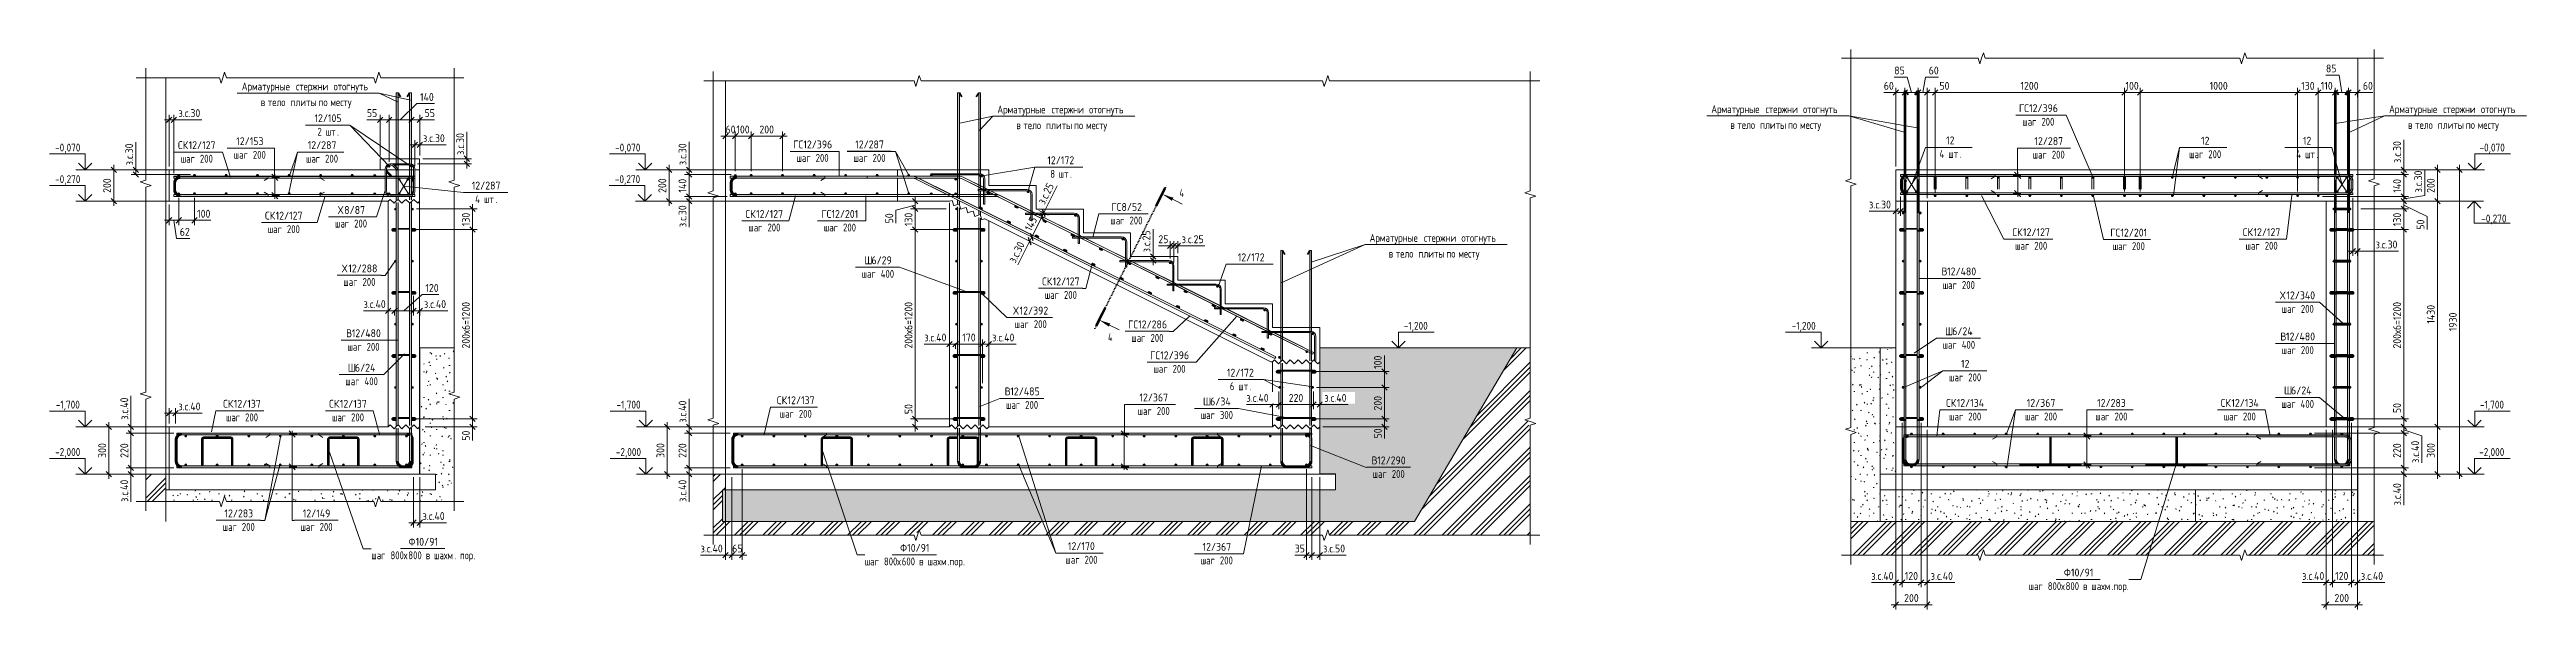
# Model space of a CAD drawing. Header units: millimetres. Extents: x 23200 to 49062, y -2858 to 35213.
# Drawn here: x 29443 to 45156, y -2858 to 692 of the extents above.
import ezdxf

# ---------------------------------------------------------------- set-up
doc = ezdxf.new("R2010")
doc.units = ezdxf.units.MM
doc.linetypes.add('04 Пунктир 10мм', pattern=[10, 0, -10])
for name, color, linetype, lineweight in [('AA_Dim', 7, 'Continuous', 9), ('AA_Dim-20', 7, 'Continuous', 9), ('AA_Linii', 7, 'Continuous', 9), ('AA_Oformlenie', 7, 'Continuous', 9), ('AA_Razrez', 7, 'Continuous', 9), ('AA_Vinoska', 7, 'Continuous', 9), ('AA_Visotnaya otmetka', 7, 'Continuous', 9), ('AF_Element', 7, 'Continuous', 20), ('AF_Element_Грунт', 253, 'Continuous', 20), ('AF_Perekritie', 7, 'Continuous', 60), ('AF_Perekritie_Гидроизоляция', 253, 'Continuous', 20), ('AF_Perekritie_Опалубка', 253, 'Continuous', 20), ('AF_Stena_Гидроизоляция', 253, 'Continuous', 20), ('AF_Stena_Опалубка', 253, 'Continuous', 20), ('KR_Armatura', 7, 'Continuous', 20), ('KR_Armatura_Tonkie', 7, 'Continuous', 20), ('KR_Fundament', 7, 'Continuous', 20)]:
    doc.layers.add(name, color=color, linetype=linetype, lineweight=lineweight)
doc.styles.add('GOST Common', font='GOST Common.ttf', dxfattribs={"width": 0.85, "height": 50})
doc.styles.add('ISOCPEUR', font='isocpeur.ttf', dxfattribs={"width": 0.7, "height": 50})
doc.styles.add('ISOCPEUR_1', font='isocpeur.ttf', dxfattribs={"width": 0.9, "height": 50})
doc.styles.add('ISOCPEUR_2', font='isocpeur.ttf', dxfattribs={"width": 0.8, "height": 50})
doc.styles.add('ISOCPEUR_3', font='isocpeur.ttf', dxfattribs={"width": 0.85, "height": 50})
doc.dimstyles.new('00_Точн_3_знака__прозр_', dxfattribs={"dimscale": 304.8, "dimtxt": 49.799059, "dimasz": 0.111549, "dimexe": 0.098425, "dimexo": 0.065617, "dimgap": 0.006562, "dimtad": 1, "dimdec": 3, "dimrnd": 0.001, "dimdsep": 46, "dimtxsty": 'ISOCPEUR_1', "dimblk1": 'OBLIQUE', "dimblk2": 'OBLIQUE', "dimsah": 1, "dimcen": 0.09, "dimdle": 0.098425, "dimazin": 0, "dimtfac": 1, "dimtdec": 4, "dimtix": 1, "dimtmove": 0, "dimatfit": 3, "dimfxl": 1, "dimtvp": 1, "dimtolj": 1, "dimtzin": 0, "dimlwd": 18, "dimlwe": 18, "dimarcsym": 2})
doc.dimstyles.new('00_Точн_3_знака__прозр__1', dxfattribs={"dimscale": 304.8, "dimtxt": 49.799059, "dimasz": 0.111549, "dimexe": 0.098425, "dimexo": 0.065617, "dimgap": 0.006562, "dimtad": 1, "dimdec": 3, "dimrnd": 0.001, "dimdsep": 46, "dimtxsty": 'ISOCPEUR_1', "dimblk1": 'OBLIQUE', "dimblk2": 'OBLIQUE', "dimsah": 1, "dimcen": 0.09, "dimdle": 0.098425, "dimazin": 0, "dimtfac": 1, "dimtdec": 4, "dimtix": 1, "dimtmove": 1, "dimatfit": 3, "dimfxl": 1, "dimtvp": 1, "dimtolj": 1, "dimtzin": 0, "dimlwd": 18, "dimlwe": 18, "dimarcsym": 2})
doc.dimstyles.new('05_Округл_1мм__непрозр_', dxfattribs={"dimscale": 304.8, "dimtxt": 49.799059, "dimasz": 0.111549, "dimexe": 0.098425, "dimexo": 0.065617, "dimgap": 0.006562, "dimtad": 1, "dimdec": 0, "dimdsep": 46, "dimtxsty": 'ISOCPEUR_1', "dimblk1": 'OBLIQUE', "dimblk2": 'OBLIQUE', "dimsah": 1, "dimcen": 0.09, "dimdle": 0.098425, "dimazin": 0, "dimtfac": 1, "dimtdec": 4, "dimtix": 1, "dimtmove": 1, "dimatfit": 3, "dimfxl": 1, "dimtvp": 1, "dimtfill": 1, "dimtolj": 1, "dimtzin": 0, "dimlwd": 18, "dimlwe": 18, "dimarcsym": 2})
doc.dimstyles.new('05_Округл_1мм__непрозр__1', dxfattribs={"dimscale": 304.8, "dimtxt": 49.799059, "dimasz": 0.111549, "dimexe": 0.098425, "dimexo": 0.065617, "dimgap": 0.006562, "dimtad": 1, "dimdec": 0, "dimdsep": 46, "dimtxsty": 'ISOCPEUR_1', "dimblk1": 'OBLIQUE', "dimblk2": 'OBLIQUE', "dimsah": 1, "dimcen": 0.09, "dimdle": 0.098425, "dimazin": 0, "dimtfac": 1, "dimtdec": 4, "dimtix": 1, "dimtmove": 0, "dimatfit": 3, "dimfxl": 1, "dimtvp": 1, "dimtfill": 1, "dimtolj": 1, "dimtzin": 0, "dimlwd": 18, "dimlwe": 18, "dimarcsym": 2})
doc.dimstyles.new('05_Округл_1мм__прозр_', dxfattribs={"dimscale": 304.8, "dimtxt": 49.799059, "dimasz": 0.111549, "dimexe": 0.098425, "dimexo": 0.065617, "dimgap": 0.006562, "dimtad": 1, "dimdec": 0, "dimdsep": 46, "dimtxsty": 'ISOCPEUR_1', "dimblk1": 'OBLIQUE', "dimblk2": 'OBLIQUE', "dimsah": 1, "dimcen": 0.09, "dimdle": 0.098425, "dimazin": 0, "dimtfac": 1, "dimtdec": 4, "dimtix": 1, "dimtmove": 0, "dimatfit": 3, "dimfxl": 1, "dimtvp": 1, "dimtolj": 1, "dimtzin": 0, "dimlwd": 18, "dimlwe": 18, "dimarcsym": 2})
doc.dimstyles.new('05_Округл_1мм__прозр__1', dxfattribs={"dimscale": 304.8, "dimtxt": 49.799059, "dimasz": 0.111549, "dimexe": 0.098425, "dimexo": 0.065617, "dimgap": 0.006562, "dimtad": 1, "dimdec": 0, "dimdsep": 46, "dimtxsty": 'ISOCPEUR_1', "dimblk1": 'OBLIQUE', "dimblk2": 'OBLIQUE', "dimsah": 1, "dimcen": 0.09, "dimdle": 0.098425, "dimazin": 0, "dimtfac": 1, "dimtdec": 4, "dimtix": 1, "dimtmove": 1, "dimatfit": 3, "dimfxl": 1, "dimtvp": 1, "dimtolj": 1, "dimtzin": 0, "dimlwd": 18, "dimlwe": 18, "dimarcsym": 2})
doc.dimstyles.new('05_Округл_5мм__прозр_', dxfattribs={"dimscale": 304.8, "dimtxt": 49.799059, "dimasz": 0.111549, "dimexe": 0.098425, "dimexo": 0.065617, "dimgap": 0.006562, "dimtad": 1, "dimdec": 0, "dimrnd": 5, "dimdsep": 46, "dimtxsty": 'ISOCPEUR_1', "dimblk1": 'OBLIQUE', "dimblk2": 'OBLIQUE', "dimsah": 1, "dimcen": 0.09, "dimdle": 0.098425, "dimazin": 0, "dimtfac": 1, "dimtdec": 4, "dimtix": 1, "dimtmove": 1, "dimatfit": 3, "dimfxl": 1, "dimtvp": 1, "dimtolj": 1, "dimtzin": 0, "dimlwd": 18, "dimlwe": 18, "dimarcsym": 2})
doc.dimstyles.new('05_Округл_5мм__прозр__1', dxfattribs={"dimscale": 304.8, "dimtxt": 49.799059, "dimasz": 0.111549, "dimexe": 0.098425, "dimexo": 0.065617, "dimgap": 0.006562, "dimtad": 1, "dimdec": 0, "dimrnd": 5, "dimdsep": 46, "dimtxsty": 'ISOCPEUR_1', "dimblk1": 'OBLIQUE', "dimblk2": 'OBLIQUE', "dimsah": 1, "dimcen": 0.09, "dimdle": 0.098425, "dimazin": 0, "dimtfac": 1, "dimtdec": 4, "dimtix": 1, "dimtmove": 0, "dimatfit": 3, "dimfxl": 1, "dimtvp": 1, "dimtolj": 1, "dimtzin": 0, "dimlwd": 18, "dimlwe": 18, "dimarcsym": 2})
doc.dimstyles.new('10_Раскладка_арматуры_с_засечками', dxfattribs={"dimscale": 304.8, "dimtxt": 0.18, "dimasz": 0.131234, "dimexe": 0.065617, "dimexo": 0, "dimgap": 0, "dimtad": 1, "dimdec": 3, "dimrnd": 0.001, "dimdsep": 46, "dimtxsty": 'ISOCPEUR_2', "dimblk1": 'OBLIQUE', "dimblk2": 'OBLIQUE', "dimsah": 1, "dimcen": 0.09, "dimdle": 0.065617, "dimazin": 0, "dimtfac": 1, "dimtdec": 4, "dimtix": 1, "dimtmove": 0, "dimatfit": 3, "dimfxl": 1, "dimtvp": 1, "dimtolj": 1, "dimtzin": 0, "dimlwd": 18, "dimlwe": 18, "dimarcsym": 2})
pattern_1 = [(0, (22873.17, -1067.63), (162.56, 40.64), [6.706, -115.214, 6.706, -115.214, -650.24]), (0, (22873.17, -1067.63), (162.56, 40.64), [-243.84, 6.706, -237.134, 6.706, -115.214, -284.48]), (0, (22873.17, -1067.63), (162.56, 40.64), [-609.6, 6.706, -74.574, 6.706, -196.494]), (120, (22934.13, -1047.31), (-116.4753, 120.4611), [6.706, -115.214, 6.706, -765.454]), (120, (22934.13, -1047.31), (-116.4753, 120.4611), [-128.626, -115.214, 6.706, -237.134, -406.4]), (120, (22934.13, -1047.31), (-116.4753, 120.4611), [-487.68, 6.706, -115.214, 6.706, -277.774]), (120, (22934.13, -1047.31), (-116.4753, 120.4611), [-616.306, -74.574, 6.706, -196.494]), (240, (22954.45, -966.03), (-46.0847, -161.1011), [6.706, -115.214, 6.706, -765.454]), (240, (22954.45, -966.03), (-46.0847, -161.1011), [-128.626, -115.214, 6.706, -237.134, -406.4]), (240, (22954.45, -966.03), (-46.0847, -161.1011), [-487.68, 6.706, -115.214, 6.706, -277.774]), (240, (22954.45, -966.03), (-46.0847, -161.1011), [-616.306, -74.574, 6.706, -196.494])]
pattern_2 = [(0, (-40349.91, -175), (162.56, 40.64), [6.706, -115.214, 6.706, -115.214, -650.24]), (0, (-40349.91, -175), (162.56, 40.64), [-243.84, 6.706, -237.134, 6.706, -115.214, -284.48]), (0, (-40349.91, -175), (162.56, 40.64), [-609.6, 6.706, -74.574, 6.706, -196.494]), (120, (-40288.95, -154.68), (-116.47527, 120.46109), [6.706, -115.214, 6.706, -115.214, -650.24]), (120, (-40288.95, -154.68), (-116.47527, 120.46109), [-243.84, 6.706, -237.134, 6.706, -115.214, -284.48]), (120, (-40288.95, -154.68), (-116.47527, 120.46109), [-609.6, 6.706, -74.574, 6.706, -196.494]), (240, (-40268.63, -73.4), (-46.08473, -161.10109), [6.706, -115.214, 6.706, -115.214, -650.24]), (240, (-40268.63, -73.4), (-46.08473, -161.10109), [-243.84, 6.706, -237.134, 6.706, -115.214, -284.48]), (240, (-40268.63, -73.4), (-46.08473, -161.10109), [-609.6, 6.706, -74.574, 6.706, -196.494])]

msp = doc.modelspace()

# ---------------------------------------------------------------- texts
at = {"layer": 'AA_Razrez', "char_height": 50, "width": 33.670875, "attachment_point": 1, "style": 'ISOCPEUR'}
for insert in [(36610.5838, -192.6314), (36157.7619, -1106.8502)]:
    msp.add_mtext('\\fISOCPEUR|b0|i0|c204|p34|;\\W.7;4', dxfattribs=dict(at, insert=insert))
at = {"layer": 'AA_Vinoska', "char_height": 50, "attachment_point": 1}
for s, insert, width, style in [('Арматурные', (30662.1192, 483.2841), 399.320544, 'GOST Common'), ('\\fGOST Common|b0|i0|c204|p34|;\\W.85; ', (30991.5916, 483.2841), 17.717294, 'GOST Common'), ('\\fGOST Common|b0|i0|c204|p34|;\\W.85; ', (31229.9812, 483.2841), 17.717294, 'GOST Common'), ('\\fGOST Common|b0|i0|c204|p34|;\\W.85;в', (30782.3942, 383.2841), 36.797456, 'GOST Common'), ('\\fGOST Common|b0|i0|c204|p34|;\\W.85; ', (30812.7552, 383.2841), 17.717294, 'GOST Common'), ('тело', (30827.3734, 383.2841), 156.729906, 'GOST Common'), ('\\fGOST Common|b0|i0|c204|p34|;\\W.85; ', (30956.6885, 383.2841), 17.717294, 'GOST Common'), ('плиты', (30971.3067, 383.2841), 197.615969, 'GOST Common'), ('стержни', (31006.2099, 483.2841), 271.210881, 'GOST Common'), ('\\fGOST Common|b0|i0|c204|p34|;\\W.85; ', (31134.3562, 383.2841), 17.717294, 'GOST Common'), ('по', (31148.9744, 383.2841), 73.594912, 'GOST Common'), ('\\fGOST Common|b0|i0|c204|p34|;\\W.85; ', (31209.6963, 383.2841), 17.717294, 'GOST Common'), ('месту', (31224.3145, 383.2841), 192.164494, 'GOST Common'), ('отогнуть', (31244.5994, 483.2841), 313.459812, 'GOST Common'), ('Арматурные', (35455.4351, 336.9484), 399.320544, 'GOST Common'), ('\\fGOST Common|b0|i0|c204|p34|;\\W.85; ', (35784.9075, 336.9484), 17.717294, 'GOST Common'), ('стержни', (35799.5257, 336.9484), 271.210881, 'GOST Common'), ('\\fGOST Common|b0|i0|c204|p34|;\\W.85; ', (36023.2971, 336.9484), 17.717294, 'GOST Common'), ('отогнуть', (36037.9153, 336.9484), 313.459812, 'GOST Common'), ('Арматурные', (39984.8344, 338.808), 399.320544, 'GOST Common'), ('\\fGOST Common|b0|i0|c204|p34|;\\W.85; ', (40314.3068, 338.808), 17.717294, 'GOST Common'), ('стержни', (40328.925, 338.808), 271.210881, 'GOST Common'), ('\\fGOST Common|b0|i0|c204|p34|;\\W.85; ', (40552.6964, 338.808), 17.717294, 'GOST Common'), ('отогнуть', (40567.3146, 338.808), 313.459812, 'GOST Common'), ('ГС', (41936.2488, 345.1311), 77.924025, 'ISOCPEUR_1'), ('12/396', (42000.5426, 345.1311), 222.227775, 'ISOCPEUR_1'), ('Арматурные', (44284.4768, 338.808), 399.320544, 'GOST Common'), ('\\fGOST Common|b0|i0|c204|p34|;\\W.85; ', (44613.9492, 338.808), 17.717294, 'GOST Common'), ('стержни', (44628.5674, 338.808), 271.210881, 'GOST Common'), ('\\fGOST Common|b0|i0|c204|p34|;\\W.85; ', (44852.3388, 338.808), 17.717294, 'GOST Common'), ('отогнуть', (44866.957, 338.808), 313.459812, 'GOST Common'), ('12/105', (31123.2932, 281.5821), 210.683475, 'ISOCPEUR_1'), ('12/105', (31123.2932, 281.5821), 210.683475, 'ISOCPEUR_1'), ('2 ', (31141.9732, 195.601), 64.135, 'ISOCPEUR_2'), ('шт', (31194.8899, 195.601), 87.2236, 'ISOCPEUR_2'), ('\\fGOST Common|b0|i0|c204|p34|;\\W.85;в', (35575.7101, 236.9484), 36.797456, 'GOST Common'), ('\\fGOST Common|b0|i0|c204|p34|;\\W.85; ', (35606.071, 236.9484), 17.717294, 'GOST Common'), ('тело', (35620.6893, 236.9484), 156.729906, 'GOST Common'), ('\\fGOST Common|b0|i0|c204|p34|;\\W.85; ', (35750.0044, 236.9484), 17.717294, 'GOST Common'), ('плиты', (35764.6226, 236.9484), 197.615969, 'GOST Common'), ('\\fGOST Common|b0|i0|c204|p34|;\\W.85; ', (35927.6721, 236.9484), 17.717294, 'GOST Common'), ('по', (35942.2903, 236.9484), 73.594912, 'GOST Common'), ('\\fGOST Common|b0|i0|c204|p34|;\\W.85; ', (36003.0122, 236.9484), 17.717294, 'GOST Common'), ('месту', (36017.6304, 236.9484), 192.164494, 'GOST Common'), ('\\fGOST Common|b0|i0|c204|p34|;\\W.85;в', (40105.1094, 238.808), 36.797456, 'GOST Common'), ('\\fGOST Common|b0|i0|c204|p34|;\\W.85; ', (40135.4703, 238.808), 17.717294, 'GOST Common'), ('тело', (40150.0885, 238.808), 156.729906, 'GOST Common'), ('\\fGOST Common|b0|i0|c204|p34|;\\W.85; ', (40279.4036, 238.808), 17.717294, 'GOST Common'), ('плиты', (40294.0219, 238.808), 197.615969, 'GOST Common'), ('\\fGOST Common|b0|i0|c204|p34|;\\W.85; ', (40457.0714, 238.808), 17.717294, 'GOST Common'), ('по', (40471.6896, 238.808), 73.594912, 'GOST Common'), ('\\fGOST Common|b0|i0|c204|p34|;\\W.85; ', (40532.4115, 238.808), 17.717294, 'GOST Common'), ('месту', (40547.0297, 238.808), 192.164494, 'GOST Common'), ('шаг', (41956.9588, 259.15), 116.7257, 'ISOCPEUR_2'), (' 200', (42053.2672, 259.15), 133.4008, 'ISOCPEUR_2'), ('\\fGOST Common|b0|i0|c204|p34|;\\W.85;в', (44404.7518, 238.808), 36.797456, 'GOST Common'), ('\\fGOST Common|b0|i0|c204|p34|;\\W.85; ', (44435.1128, 238.808), 17.717294, 'GOST Common'), ('тело', (44449.731, 238.808), 156.729906, 'GOST Common'), ('\\fGOST Common|b0|i0|c204|p34|;\\W.85; ', (44579.0461, 238.808), 17.717294, 'GOST Common'), ('плиты', (44593.6643, 238.808), 197.615969, 'GOST Common'), ('\\fGOST Common|b0|i0|c204|p34|;\\W.85; ', (44756.7138, 238.808), 17.717294, 'GOST Common'), ('по', (44771.332, 238.808), 73.594912, 'GOST Common'), ('\\fGOST Common|b0|i0|c204|p34|;\\W.85; ', (44832.0539, 238.808), 17.717294, 'GOST Common'), ('месту', (44846.6721, 238.808), 192.164494, 'GOST Common'), ('СК', (30257.337, 110.8635), 82.253137, 'ISOCPEUR_1'), ('шаг', (30275.077, 24.8824), 116.7257, 'ISOCPEUR_2'), ('12/127', (30325.2026, 110.8635), 210.683475, 'ISOCPEUR_1'), (' 200', (30371.3853, 24.8824), 133.4008, 'ISOCPEUR_2'), ('шаг', (30610.9674, 49.6805), 116.7257, 'ISOCPEUR_2'), ('12/153', (30627.2474, 135.6616), 210.683475, 'ISOCPEUR_1'), (' 200', (30707.2757, 49.6805), 133.4008, 'ISOCPEUR_2'), ('шаг', (31069.212, 24.8824), 116.7257, 'ISOCPEUR_2'), ('12/287', (31080.722, 110.8635), 222.227775, 'ISOCPEUR_1'), ('12/287', (31080.722, 110.8635), 222.227775, 'ISOCPEUR_1'), (' 200', (31165.5204, 24.8824), 133.4008, 'ISOCPEUR_2'), ('\\fISOCPEUR|b0|i0|c204|p34|;\\W.8;.', (31266.8565, 195.601), 14.1097, 'ISOCPEUR_2'), ('ГС', (34160.5359, 115.4658), 77.924025, 'ISOCPEUR_1'), ('шаг', (34181.2459, 29.4848), 116.7257, 'ISOCPEUR_2'), ('12/396', (34224.8297, 115.4658), 222.227775, 'ISOCPEUR_1'), (' 200', (34277.5543, 29.4848), 133.4008, 'ISOCPEUR_2'), ('шаг', (34542.3593, 29.4848), 116.7257, 'ISOCPEUR_2'), ('12/287', (34553.8693, 115.4658), 222.227775, 'ISOCPEUR_1'), ('12/287', (34553.8693, 115.4658), 222.227775, 'ISOCPEUR_1'), (' 200', (34638.6676, 29.4848), 133.4008, 'ISOCPEUR_2'), ('12/172', (35772.6453, 14.8408), 210.683475, 'ISOCPEUR_1'), ('12/172', (35772.6453, 14.8408), 210.683475, 'ISOCPEUR_1'), ('4 ', (41431.7436, 54.9051), 67.9831, 'ISOCPEUR_2'), ('12', (41474.1536, 140.8861), 66.379725, 'ISOCPEUR_1'), ('шт', (41487.8353, 54.9051), 87.2236, 'ISOCPEUR_2'), ('\\fISOCPEUR|b0|i0|c204|p34|;\\W.8;.', (41559.8019, 54.9051), 14.1097, 'ISOCPEUR_2'), ('шаг', (42022.9059, 50.4386), 116.7257, 'ISOCPEUR_2'), ('12/287', (42034.4159, 136.4197), 222.227775, 'ISOCPEUR_1'), (' 200', (42119.2142, 50.4386), 133.4008, 'ISOCPEUR_2'), ('шаг', (43015.8017, 53.0279), 116.7257, 'ISOCPEUR_2'), ('12', (43091.5717, 139.0089), 66.379725, 'ISOCPEUR_1'), ('12', (43091.5717, 139.0089), 66.379725, 'ISOCPEUR_1'), (' 200', (43112.11, 53.0279), 133.4008, 'ISOCPEUR_2'), ('4 ', (43695.634, 53.0279), 67.9831, 'ISOCPEUR_2'), ('12', (43738.044, 139.0089), 66.379725, 'ISOCPEUR_1'), ('шт', (43751.7256, 53.0279), 87.2236, 'ISOCPEUR_2'), ('\\fISOCPEUR|b0|i0|c204|p34|;\\W.8;.', (43823.6923, 53.0279), 14.1097, 'ISOCPEUR_2'), ('12/287', (32121.0829, -145.5408), 222.227775, 'ISOCPEUR_1'), ('8 ', (35791.3253, -71.1402), 64.135, 'ISOCPEUR_2'), ('шт', (35844.2419, -71.1402), 87.2236, 'ISOCPEUR_2'), ('\\fISOCPEUR|b0|i0|c204|p34|;\\W.8;.', (35916.2086, -71.1402), 14.1097, 'ISOCPEUR_2'), ('\\fISOCPEUR|b0|i0|c204|p34|;\\W.9;Х', (31271.7511, -300.6051), 49.063275, 'ISOCPEUR_1'), ('8/87', (31312.2323, -300.6051), 155.84805, 'ISOCPEUR_1'), ('4 ', (32142.9329, -231.5218), 67.9831, 'ISOCPEUR_2'), ('шт', (32199.0246, -231.5218), 87.2236, 'ISOCPEUR_2'), ('\\fISOCPEUR|b0|i0|c204|p34|;\\W.8;.', (32270.9913, -231.5218), 14.1097, 'ISOCPEUR_2'), ('ГС', (36178.706, -281.2477), 77.924025, 'ISOCPEUR_1'), ('8/52', (36242.9997, -281.2477), 155.84805, 'ISOCPEUR_1'), ('СК', (30809.2732, -336.2588), 82.253137, 'ISOCPEUR_1'), ('шаг', (30827.0132, -422.2398), 116.7257, 'ISOCPEUR_2'), ('12/127', (30877.1388, -336.2588), 210.683475, 'ISOCPEUR_1'), (' 200', (30923.3215, -422.2398), 133.4008, 'ISOCPEUR_2'), ('шаг', (31253.1311, -386.5862), 116.7257, 'ISOCPEUR_2'), (' 200', (31349.4394, -386.5862), 133.4008, 'ISOCPEUR_2'), ('СК', (33857.5479, -325.6891), 82.253137, 'ISOCPEUR_1'), ('шаг', (33875.2879, -411.6702), 116.7257, 'ISOCPEUR_2'), ('12/127', (33925.4135, -325.6891), 210.683475, 'ISOCPEUR_1'), (' 200', (33971.5963, -411.6702), 133.4008, 'ISOCPEUR_2'), ('ГС', (34338.9097, -325.6891), 77.924025, 'ISOCPEUR_1'), ('шаг', (34354.8497, -411.6702), 116.7257, 'ISOCPEUR_2'), ('12/201', (34403.2034, -325.6891), 210.683475, 'ISOCPEUR_1'), (' 200', (34451.158, -411.6702), 133.4008, 'ISOCPEUR_2'), ('шаг', (36171.966, -367.2288), 116.7257, 'ISOCPEUR_2'), (' 200', (36268.2743, -367.2288), 133.4008, 'ISOCPEUR_2'), ('СК', (41894.2141, -441.2015), 82.253137, 'ISOCPEUR_1'), ('12/127', (41962.0797, -441.2015), 210.683475, 'ISOCPEUR_1'), ('ГС', (42515.6398, -443.8055), 77.924025, 'ISOCPEUR_1'), ('12/201', (42579.9336, -443.8055), 210.683475, 'ISOCPEUR_1'), ('СК', (43355.9676, -441.2015), 82.253137, 'ISOCPEUR_1'), ('12/127', (43423.8333, -441.2015), 210.683475, 'ISOCPEUR_1'), ('\\fISOCPEUR|b0|i0|c204|p34|;\\W.9;Ш', (34611.7661, -619.3986), 54.835425, 'ISOCPEUR_1'), ('6/29', (34657.0099, -619.3986), 155.84805, 'ISOCPEUR_1'), ('12/172', (36980.4366, -600.6), 210.683475, 'ISOCPEUR_1'), ('Арматурные', (37817.3562, -477.3439), 399.320544, 'GOST Common'), ('\\fGOST Common|b0|i0|c204|p34|;\\W.85;в', (37937.6312, -577.3439), 36.797456, 'GOST Common'), ('\\fGOST Common|b0|i0|c204|p34|;\\W.85; ', (37967.9921, -577.3439), 17.717294, 'GOST Common'), ('тело', (37982.6103, -577.3439), 156.729906, 'GOST Common'), ('\\fGOST Common|b0|i0|c204|p34|;\\W.85; ', (38111.9254, -577.3439), 17.717294, 'GOST Common'), ('плиты', (38126.5437, -577.3439), 197.615969, 'GOST Common'), ('\\fGOST Common|b0|i0|c204|p34|;\\W.85; ', (38146.8286, -477.3439), 17.717294, 'GOST Common'), ('стержни', (38161.4468, -477.3439), 271.210881, 'GOST Common'), ('\\fGOST Common|b0|i0|c204|p34|;\\W.85; ', (38289.5931, -577.3439), 17.717294, 'GOST Common'), ('по', (38304.2114, -577.3439), 73.594912, 'GOST Common'), ('\\fGOST Common|b0|i0|c204|p34|;\\W.85; ', (38364.9332, -577.3439), 17.717294, 'GOST Common'), ('месту', (38379.5515, -577.3439), 192.164494, 'GOST Common'), ('\\fGOST Common|b0|i0|c204|p34|;\\W.85; ', (38385.2181, -477.3439), 17.717294, 'GOST Common'), ('отогнуть', (38399.8364, -477.3439), 313.459812, 'GOST Common'), ('шаг', (41911.9541, -527.1825), 116.7257, 'ISOCPEUR_2'), (' 200', (42008.2625, -527.1825), 133.4008, 'ISOCPEUR_2'), ('шаг', (42531.5798, -529.7865), 116.7257, 'ISOCPEUR_2'), (' 200', (42627.8881, -529.7865), 133.4008, 'ISOCPEUR_2'), ('шаг', (43373.7076, -527.1825), 116.7257, 'ISOCPEUR_2'), (' 200', (43470.016, -527.1825), 133.4008, 'ISOCPEUR_2'), ('\\fISOCPEUR|b0|i0|c204|p34|;\\W.9;Х', (31297.7041, -670.8614), 49.063275, 'ISOCPEUR_1'), ('шаг', (31306.4441, -756.8425), 116.7257, 'ISOCPEUR_2'), ('12/288', (31338.1853, -670.8614), 222.227775, 'ISOCPEUR_1'), (' 200', (31402.7524, -756.8425), 133.4008, 'ISOCPEUR_2'), ('шаг', (34593.9661, -705.3796), 116.7257, 'ISOCPEUR_2'), (' 400', (34690.2744, -705.3796), 137.2489, 'ISOCPEUR_2'), ('СК', (35738.6253, -753.1316), 82.253137, 'ISOCPEUR_1'), ('12/127', (35806.4909, -753.1316), 210.683475, 'ISOCPEUR_1'), ('\\fISOCPEUR|b0|i0|c204|p34|;\\W.9;В', (41444.9072, -690.1516), 43.291125, 'ISOCPEUR_1'), ('12/480', (41480.626, -690.1516), 226.556887, 'ISOCPEUR_1'), (' 200', (41549.4155, -776.1327), 133.4008, 'ISOCPEUR_2'), ('\\fISOCPEUR|b0|i0|c204|p34|;\\W.9;Х', (35556.3092, -938.4762), 49.063275, 'ISOCPEUR_1'), ('12/392', (35596.7905, -938.4762), 222.227775, 'ISOCPEUR_1'), ('шаг', (35756.3653, -839.1127), 116.7257, 'ISOCPEUR_2'), (' 200', (35852.6736, -839.1127), 133.4008, 'ISOCPEUR_2'), ('шаг', (41453.1072, -776.1327), 116.7257, 'ISOCPEUR_2'), ('\\fISOCPEUR|b0|i0|c204|p34|;\\W.9;Х', (43592.4478, -841.7025), 49.063275, 'ISOCPEUR_1'), ('шаг', (43602.9878, -927.6835), 116.7257, 'ISOCPEUR_2'), ('12/340', (43632.929, -841.7025), 226.556887, 'ISOCPEUR_1'), (' 200', (43699.2961, -927.6835), 133.4008, 'ISOCPEUR_2'), ('\\fISOCPEUR|b0|i0|c204|p34|;\\W.9;В', (31324.3777, -1081.8724), 43.291125, 'ISOCPEUR_1'), ('12/480', (31360.0965, -1081.8724), 226.556887, 'ISOCPEUR_1'), ('шаг', (35565.0492, -1024.4573), 116.7257, 'ISOCPEUR_2'), (' 200', (35661.3576, -1024.4573), 133.4008, 'ISOCPEUR_2'), ('ГС', (36284.5315, -1025.7864), 77.924025, 'ISOCPEUR_1'), ('12/286', (36348.8252, -1025.7864), 222.227775, 'ISOCPEUR_1'), ('\\fISOCPEUR|b0|i0|c204|p34|;\\W.9;Ш', (41467.5872, -1069.2092), 54.835425, 'ISOCPEUR_1'), ('6/24', (41512.831, -1069.2092), 160.177163, 'ISOCPEUR_1'), ('шаг', (31332.5777, -1167.8534), 116.7257, 'ISOCPEUR_2'), (' 200', (31428.8861, -1167.8534), 133.4008, 'ISOCPEUR_2'), ('шаг', (36305.2415, -1111.7674), 116.7257, 'ISOCPEUR_2'), (' 200', (36401.5498, -1111.7674), 133.4008, 'ISOCPEUR_2'), ('ГС', (36424.7466, -1221.7681), 77.924025, 'ISOCPEUR_1'), ('12/396', (36489.0403, -1221.7681), 222.227775, 'ISOCPEUR_1'), ('шаг', (41451.5872, -1155.1902), 116.7257, 'ISOCPEUR_2'), (' 400', (41547.8955, -1155.1902), 137.2489, 'ISOCPEUR_2'), ('\\fISOCPEUR|b0|i0|c204|p34|;\\W.9;В', (43594.7878, -1102.9627), 43.291125, 'ISOCPEUR_1'), ('шаг', (43602.9878, -1188.9438), 116.7257, 'ISOCPEUR_2'), ('12/480', (43630.5065, -1102.9627), 226.556887, 'ISOCPEUR_1'), (' 200', (43699.2961, -1188.9438), 133.4008, 'ISOCPEUR_2'), ('шаг', (31319.1596, -1386.5117), 116.7257, 'ISOCPEUR_2'), ('\\fISOCPEUR|b0|i0|c204|p34|;\\W.9;Ш', (31335.1596, -1300.5307), 54.835425, 'ISOCPEUR_1'), ('6/24', (31380.4034, -1300.5307), 160.177163, 'ISOCPEUR_1'), (' 400', (31415.468, -1386.5117), 137.2489, 'ISOCPEUR_2'), ('шаг', (36445.4566, -1307.7492), 116.7257, 'ISOCPEUR_2'), (' 200', (36541.7649, -1307.7492), 133.4008, 'ISOCPEUR_2'), ('шаг', (41493.1104, -1361.629), 116.7257, 'ISOCPEUR_2'), ('12', (41568.8804, -1275.6479), 66.379725, 'ISOCPEUR_1'), ('12', (41568.8804, -1275.6479), 66.379725, 'ISOCPEUR_1'), (' 200', (41589.4187, -1361.629), 133.4008, 'ISOCPEUR_2'), ('СК', (30543.8331, -1529.1738), 82.253137, 'ISOCPEUR_1'), ('12/137', (30611.6988, -1529.1738), 210.683475, 'ISOCPEUR_1'), ('СК', (31216.2441, -1529.1738), 82.253137, 'ISOCPEUR_1'), ('12/137', (31284.1098, -1529.1738), 210.683475, 'ISOCPEUR_1'), ('СК', (34056.6655, -1506.7759), 82.253137, 'ISOCPEUR_1'), ('12/137', (34124.5311, -1506.7759), 210.683475, 'ISOCPEUR_1'), ('\\fISOCPEUR|b0|i0|c204|p34|;\\W.9;В', (35502.1158, -1450.6747), 43.291125, 'ISOCPEUR_1'), ('шаг', (35510.3158, -1536.6558), 116.7257, 'ISOCPEUR_2'), ('12/485', (35537.8346, -1450.6747), 226.556887, 'ISOCPEUR_1'), (' 200', (35606.6242, -1536.6558), 133.4008, 'ISOCPEUR_2'), ('12/367', (36356.7515, -1489.1408), 222.227775, 'ISOCPEUR_1'), ('\\fISOCPEUR|b0|i0|c204|p34|;\\W.9;Ш', (36760.08, -1514.4329), 54.835425, 'ISOCPEUR_1'), ('6/34', (36805.3237, -1514.4329), 160.177163, 'ISOCPEUR_1'), ('СК', (41473.6604, -1523.9737), 82.253137, 'ISOCPEUR_1'), ('12/134', (41541.526, -1523.9737), 215.012587, 'ISOCPEUR_1'), ('12/367', (41985.5653, -1523.9737), 222.227775, 'ISOCPEUR_1'), ('12/367', (41985.5653, -1523.9737), 222.227775, 'ISOCPEUR_1'), ('12/283', (42432.2727, -1523.9737), 222.227775, 'ISOCPEUR_1'), ('СК', (43215.9949, -1523.9737), 82.253137, 'ISOCPEUR_1'), ('12/134', (43283.8605, -1523.9737), 215.012587, 'ISOCPEUR_1'), ('шаг', (43601.4678, -1530.3613), 116.7257, 'ISOCPEUR_2'), ('\\fISOCPEUR|b0|i0|c204|p34|;\\W.9;Ш', (43617.4678, -1444.3803), 54.835425, 'ISOCPEUR_1'), ('6/24', (43662.7115, -1444.3803), 160.177163, 'ISOCPEUR_1'), (' 400', (43697.7761, -1530.3613), 137.2489, 'ISOCPEUR_2'), ('шаг', (30561.5731, -1615.1548), 116.7257, 'ISOCPEUR_2'), (' 200', (30657.8815, -1615.1548), 133.4008, 'ISOCPEUR_2'), ('шаг', (31233.9841, -1615.1548), 116.7257, 'ISOCPEUR_2'), (' 200', (31330.2925, -1615.1548), 133.4008, 'ISOCPEUR_2'), ('шаг', (34074.4055, -1592.757), 116.7257, 'ISOCPEUR_2'), (' 200', (34170.7138, -1592.757), 133.4008, 'ISOCPEUR_2'), ('шаг', (36345.2415, -1575.1219), 116.7257, 'ISOCPEUR_2'), (' 200', (36441.5498, -1575.1219), 133.4008, 'ISOCPEUR_2'), ('шаг', (36745.6, -1600.4139), 116.7257, 'ISOCPEUR_2'), ('шаг', (41493.1104, -1609.9547), 116.7257, 'ISOCPEUR_2'), (' 200', (41589.4187, -1609.9547), 133.4008, 'ISOCPEUR_2'), ('шаг', (41974.0553, -1609.9547), 116.7257, 'ISOCPEUR_2'), (' 200', (42070.3636, -1609.9547), 133.4008, 'ISOCPEUR_2'), ('шаг', (42420.7627, -1609.9547), 116.7257, 'ISOCPEUR_2'), (' 200', (42517.071, -1609.9547), 133.4008, 'ISOCPEUR_2'), ('шаг', (43235.4449, -1609.9547), 116.7257, 'ISOCPEUR_2'), (' 200', (43331.7532, -1609.9547), 133.4008, 'ISOCPEUR_2'), ('\\fISOCPEUR|b0|i0|c204|p34|;\\W.9;В', (37829.5678, -1888.1051), 43.291125, 'ISOCPEUR_1'), ('шаг', (37835.9678, -1974.0861), 116.7257, 'ISOCPEUR_2'), ('12/290', (37865.2866, -1888.1051), 222.227775, 'ISOCPEUR_1'), (' 200', (37932.2762, -1974.0861), 133.4008, 'ISOCPEUR_2'), ('шаг', (30541.0086, -2310.2478), 116.7257, 'ISOCPEUR_2'), ('12/283', (30552.5186, -2224.2668), 222.227775, 'ISOCPEUR_1'), ('12/283', (30552.5186, -2224.2668), 222.227775, 'ISOCPEUR_1'), (' 200', (30637.3169, -2310.2478), 133.4008, 'ISOCPEUR_2'), ('шаг', (31034.5315, -2310.2478), 116.7257, 'ISOCPEUR_2'), ('12/149', (31049.0115, -2224.2668), 215.012587, 'ISOCPEUR_1'), (' 200', (31130.8398, -2310.2478), 133.4008, 'ISOCPEUR_2'), ('шаг', (31483.9513, -2489.9812), 116.7257, 'ISOCPEUR_2'), (' 800', (31580.2597, -2489.9812), 133.4008, 'ISOCPEUR_2'), ('\\fISOCPEUR|b0|i0|c204|p34|;\\W.8;х', (31690.3263, -2489.9812), 34.6329, 'ISOCPEUR_2'), ('\\fISOCPEUR|b0|i0|c204|p34|;\\W.9;Ф', (31720.1413, -2404.0001), 54.835425, 'ISOCPEUR_1'), ('800 ', (31718.9013, -2489.9812), 133.4008, 'ISOCPEUR_2'), ('10/91', (31765.3851, -2404.0001), 171.721462, 'ISOCPEUR_1'), ('\\fISOCPEUR|b0|i0|c204|p34|;\\W.8;в', (31828.968, -2489.9812), 34.6329, 'ISOCPEUR_2'), ('\\fISOCPEUR|b0|i0|c204|p34|;\\W.8; ', (31857.543, -2489.9812), 29.5021, 'ISOCPEUR_2'), ('шахм', (31881.8847, -2489.9812), 155.2067, 'ISOCPEUR_2'), ('пор', (32045.9263, -2489.9812), 103.8987, 'ISOCPEUR_2'), ('\\fISOCPEUR|b0|i0|c204|p34|;\\W.9;Ф', (34838.3013, -2442.9944), 54.835425, 'ISOCPEUR_1'), ('10/91', (34883.5451, -2442.9944), 171.721462, 'ISOCPEUR_1'), ('12/170', (35903.2653, -2431.8407), 210.683475, 'ISOCPEUR_1'), ('12/170', (35903.2653, -2432.0479), 210.683475, 'ISOCPEUR_1'), ('12/367', (36757.11, -2436.2879), 222.227775, 'ISOCPEUR_1'), ('. ', (32009.943, -2489.9812), 43.6118, 'ISOCPEUR_2'), ('\\fISOCPEUR|b0|i0|c204|p34|;\\W.8;.', (32131.6513, -2489.9812), 14.1097, 'ISOCPEUR_2'), ('шаг', (34614.3513, -2528.9755), 116.7257, 'ISOCPEUR_2'), (' 800', (34710.6597, -2528.9755), 133.4008, 'ISOCPEUR_2'), ('\\fISOCPEUR|b0|i0|c204|p34|;\\W.8;х', (34820.7263, -2528.9755), 34.6329, 'ISOCPEUR_2'), ('600 ', (34849.3013, -2528.9755), 133.4008, 'ISOCPEUR_2'), ('\\fISOCPEUR|b0|i0|c204|p34|;\\W.8;в', (34959.368, -2528.9755), 34.6329, 'ISOCPEUR_2'), ('\\fISOCPEUR|b0|i0|c204|p34|;\\W.8; ', (34987.943, -2528.9755), 29.5021, 'ISOCPEUR_2'), ('шахм', (35012.2847, -2528.9755), 155.2067, 'ISOCPEUR_2'), ('\\fISOCPEUR|b0|i0|c204|p34|;\\W.8;.', (35140.343, -2528.9755), 14.1097, 'ISOCPEUR_2'), ('пор', (35151.9847, -2528.9755), 103.8987, 'ISOCPEUR_2'), ('\\fISOCPEUR|b0|i0|c204|p34|;\\W.8;.', (35237.7097, -2528.9755), 14.1097, 'ISOCPEUR_2'), ('шаг', (35886.9853, -2518.029), 116.7257, 'ISOCPEUR_2'), (' 200', (35983.2936, -2518.029), 133.4008, 'ISOCPEUR_2'), ('шаг', (36745.6, -2522.269), 116.7257, 'ISOCPEUR_2'), (' 200', (36841.9083, -2522.269), 133.4008, 'ISOCPEUR_2'), ('\\fISOCPEUR|b0|i0|c204|p34|;\\W.9;Ф', (42221.4358, -2599.4134), 54.835425, 'ISOCPEUR_1'), ('10/91', (42266.6796, -2599.4134), 171.721462, 'ISOCPEUR_1'), ('шаг', (41997.4858, -2685.3945), 116.7257, 'ISOCPEUR_2'), (' 800', (42093.7942, -2685.3945), 133.4008, 'ISOCPEUR_2'), ('\\fISOCPEUR|b0|i0|c204|p34|;\\W.8;х', (42203.8608, -2685.3945), 34.6329, 'ISOCPEUR_2'), ('800 ', (42232.4358, -2685.3945), 133.4008, 'ISOCPEUR_2'), ('\\fISOCPEUR|b0|i0|c204|p34|;\\W.8;в', (42342.5025, -2685.3945), 34.6329, 'ISOCPEUR_2'), ('\\fISOCPEUR|b0|i0|c204|p34|;\\W.8; ', (42371.0775, -2685.3945), 29.5021, 'ISOCPEUR_2'), ('шахм', (42395.4192, -2685.3945), 155.2067, 'ISOCPEUR_2'), ('\\fISOCPEUR|b0|i0|c204|p34|;\\W.8;.', (42523.4775, -2685.3945), 14.1097, 'ISOCPEUR_2'), ('пор', (42535.1192, -2685.3945), 103.8987, 'ISOCPEUR_2'), ('\\fISOCPEUR|b0|i0|c204|p34|;\\W.8;.', (42620.8442, -2685.3945), 14.1097, 'ISOCPEUR_2')]:
    msp.add_mtext(s, dxfattribs=dict(at, insert=insert, width=width, style=style))
at = {"layer": 'AA_Visotnaya otmetka', "char_height": 50, "attachment_point": 1, "line_spacing_factor": 1.149209, "style": 'ISOCPEUR_3'}
for s, insert, width in [('-0,070', (29478.083, 95.3231), 193.606012), ('-0,070', (33030.5998, 95.3231), 193.606012), ('-0,070', (44857.9671, 95.3231), 193.606012), ('-0,270', (29478.083, -104.8049), 193.606012), ('-0,270', (33029.1214, -104.6769), 193.606012), ('-0,270', (44868.9794, -354.5723), 193.606012), ('-1,200', (38033.9267, -1034.8049), 183.447672), ('-1,200', (40494.9734, -1034.8049), 183.447672), ('-1,700', (29482.3156, -1534.6772), 183.447672), ('-1,700', (33039.6196, -1534.6772), 183.447672), ('-1,700', (44860.6208, -1534.6772), 183.447672), ('-2,000', (29478.083, -1834.8049), 193.606012), ('-2,000', (33035.3869, -1834.8049), 193.606012), ('-2,000', (44855.6836, -1834.8049), 193.606012)]:
    msp.add_mtext(s, dxfattribs=dict(at, insert=insert, width=width))

# ---------------------------------------------------------------- blocks, each defined once
blk = doc.blocks.new('261_Лягушка _НесАрм_РабПлоск_ - 10 А240-3831397-Сечение 6')
at = {"layer": 'KR_Armatura_Tonkie'}
for points in [[(24887, -1782), (24891, -1782), (24895, -1773), (24904, -1769), (24903, -1764), (24899, -1765), (24894, -1767), (24891, -1769), (24888, -1774), (24887, -1777), (24886, -1782), (24887, -1782)], [(24887, -1930), (24891, -1930), (24891, -1782), (24886, -1782), (24886, -1930)], [(24894, -1782), (24896, -1782), (24898, -1776), (24904, -1774), (24903, -1769), (24895, -1773), (24891, -1782), (24892, -1782)], [(24895, -1930), (24896, -1930), (24896, -1782), (24891, -1782), (24891, -1930), (24895, -1930)], [(24904, -1769), (25069, -1769), (25069, -1764), (24904, -1764), (24904, -1768)], [(25044, -1774), (25069, -1774), (25069, -1769), (24904, -1769), (24904, -1774), (25036, -1774)], [(25084, -1782), (25086, -1782), (25085, -1777), (25083, -1772), (25081, -1769), (25076, -1766), (25073, -1765), (25069, -1764), (25069, -1769), (25077, -1773), (25081, -1782), (25082, -1782)], [(25077, -1782), (25081, -1782), (25077, -1773), (25069, -1769), (25069, -1774), (25074, -1776), (25076, -1782), (25077, -1782)], [(25081, -1930), (25081, -1782), (25076, -1782), (25076, -1930), (25080, -1930)], [(25081, -1930), (25086, -1930), (25086, -1782), (25081, -1782), (25081, -1918)], [(24886, -1941), (24887, -1939), (24888, -1938), (24889, -1938), (24890, -1937), (24891, -1937), (24891, -1930), (24886, -1930), (24886, -1940)], [(24891, -1947), (24892, -1947), (24894, -1946), (24895, -1946), (24895, -1945), (24896, -1943), (24896, -1942), (24896, -1941), (24895, -1939), (24895, -1938), (24894, -1938), (24892, -1937), (24891, -1937), (24890, -1937), (24889, -1938), (24888, -1938), (24887, -1940), (24886, -1941), (24886, -1942), (24886, -1943), (24887, -1945), (24888, -1946), (24889, -1946), (24890, -1947)], [(24896, -1942), (24896, -1936), (24896, -1930), (24891, -1930), (24891, -1937), (24892, -1937), (24894, -1938), (24895, -1938), (24895, -1940), (24896, -1941)], [(25081, -1947), (25081, -1930), (25076, -1930), (25076, -1940), (25076, -1943), (25077, -1945), (25078, -1946), (25079, -1946), (25080, -1947)], [(25081, -1947), (25082, -1947), (25084, -1946), (25085, -1946), (25085, -1945), (25086, -1943), (25086, -1941), (25086, -1936), (25086, -1930), (25081, -1930), (25081, -1946)]]:
    blk.add_hatch(color=256, dxfattribs=at).paths.add_polyline_path(points)
for p, q in [((24886, -1782), (24886, -1930)), ((24896, -1930), (24896, -1782)), ((25069, -1764), (24904, -1764)), ((24904, -1774), (25069, -1774)), ((25076, -1782), (25076, -1930)), ((25086, -1930), (25086, -1782)), ((24886, -1944), (24886, -1944)), ((24888, -1946), (24888, -1946)), ((24890, -1947), (24890, -1947)), ((24893, -1947), (24893, -1947)), ((24895, -1945), (24895, -1945)), ((24896, -1943), (24896, -1943))]:
    blk.add_line(p, q, dxfattribs=at)
at = {"layer": 'KR_Armatura_Tonkie', "flags": 128}
for points in [[(24904, -1764), (24903, -1764), (24902, -1764), (24901, -1764), (24901, -1764), (24900, -1764), (24899, -1765), (24899, -1765), (24898, -1765), (24897, -1765), (24897, -1765), (24896, -1766), (24895, -1766), (24895, -1766), (24894, -1767), (24894, -1767), (24893, -1767), (24893, -1768), (24892, -1768), (24892, -1769), (24891, -1769), (24891, -1770), (24890, -1770), (24890, -1771), (24889, -1771), (24889, -1772), (24888, -1773), (24888, -1773), (24888, -1774), (24888, -1775), (24887, -1775), (24887, -1776), (24887, -1776), (24887, -1777), (24886, -1778), (24886, -1779), (24886, -1779), (24886, -1780), (24886, -1781), (24886, -1781), (24886, -1782)], [(24896, -1782), (24896, -1781), (24896, -1781), (24896, -1781), (24896, -1780), (24896, -1780), (24896, -1780), (24896, -1779), (24896, -1779), (24897, -1779), (24897, -1779), (24897, -1778), (24897, -1778), (24897, -1778), (24897, -1778), (24897, -1777), (24898, -1777), (24898, -1777), (24898, -1777), (24898, -1776), (24898, -1776), (24899, -1776), (24899, -1776), (24899, -1776), (24899, -1775), (24900, -1775), (24900, -1775), (24900, -1775), (24900, -1775), (24901, -1775), (24901, -1775), (24901, -1774), (24901, -1774), (24902, -1774), (24902, -1774), (24902, -1774), (24903, -1774), (24903, -1774), (24903, -1774), (24903, -1774), (24904, -1774)], [(25086, -1782), (25086, -1781), (25086, -1780), (25086, -1779), (25086, -1779), (25086, -1778), (25086, -1777), (25085, -1777), (25085, -1776), (25085, -1775), (25085, -1775), (25084, -1774), (25084, -1773), (25084, -1773), (25083, -1772), (25083, -1772), (25083, -1771), (25082, -1770), (25082, -1770), (25081, -1769), (25081, -1769), (25080, -1768), (25080, -1768), (25079, -1768), (25079, -1767), (25078, -1767), (25077, -1766), (25077, -1766), (25076, -1766), (25076, -1765), (25075, -1765), (25074, -1765), (25074, -1765), (25073, -1765), (25072, -1764), (25072, -1764), (25071, -1764), (25070, -1764), (25069, -1764), (25069, -1764), (25069, -1764)], [(25069, -1774), (25069, -1774), (25069, -1774), (25069, -1774), (25070, -1774), (25070, -1774), (25070, -1774), (25071, -1774), (25071, -1774), (25071, -1774), (25071, -1775), (25072, -1775), (25072, -1775), (25072, -1775), (25073, -1775), (25073, -1775), (25073, -1775), (25073, -1776), (25074, -1776), (25074, -1776), (25074, -1776), (25074, -1776), (25074, -1777), (25075, -1777), (25075, -1777), (25075, -1777), (25075, -1778), (25075, -1778), (25075, -1778), (25075, -1779), (25076, -1779), (25076, -1779), (25076, -1779), (25076, -1780), (25076, -1780), (25076, -1780), (25076, -1781), (25076, -1781), (25076, -1781), (25076, -1781), (25076, -1782)], [(24886, -1942), (24886, -1942), (24886, -1941), (24886, -1941), (24886, -1941), (24886, -1941), (24886, -1941), (24886, -1940), (24886, -1940), (24886, -1940), (24886, -1940), (24886, -1939), (24886, -1939), (24886, -1939), (24886, -1938), (24886, -1938), (24886, -1937), (24886, -1937), (24886, -1937), (24886, -1936), (24886, -1936), (24886, -1935), (24886, -1935), (24886, -1934), (24886, -1934), (24886, -1934), (24886, -1933), (24886, -1933), (24886, -1932), (24886, -1932), (24886, -1931), (24886, -1931), (24886, -1930), (24886, -1930), (24886, -1930)], [(24896, -1930), (24896, -1930), (24896, -1930), (24896, -1931), (24896, -1931), (24896, -1932), (24896, -1932), (24896, -1933), (24896, -1933), (24896, -1934), (24896, -1934), (24896, -1935), (24896, -1935), (24896, -1936), (24896, -1936), (24896, -1937), (24896, -1937), (24896, -1937), (24896, -1938), (24896, -1938), (24896, -1938), (24896, -1939), (24896, -1939), (24896, -1939), (24896, -1940), (24896, -1940), (24896, -1940), (24896, -1941), (24896, -1941), (24896, -1941), (24896, -1941), (24896, -1941), (24896, -1941), (24896, -1942), (24896, -1942)], [(25076, -1930), (25076, -1930), (25076, -1930), (25076, -1931), (25076, -1931), (25076, -1932), (25076, -1932), (25076, -1933), (25076, -1933), (25076, -1934), (25076, -1934), (25076, -1935), (25076, -1935), (25076, -1936), (25076, -1936), (25076, -1937), (25076, -1937), (25076, -1937), (25076, -1938), (25076, -1938), (25076, -1938), (25076, -1939), (25076, -1939), (25076, -1939), (25076, -1940), (25076, -1940), (25076, -1940), (25076, -1941), (25076, -1941), (25076, -1941), (25076, -1941), (25076, -1941), (25076, -1941), (25076, -1942), (25076, -1942), (25076, -1942), (25076, -1942), (25076, -1942), (25076, -1942), (25076, -1942), (25076, -1942)], [(25086, -1942), (25086, -1942), (25086, -1942), (25086, -1942), (25086, -1942), (25086, -1942), (25086, -1942), (25086, -1942), (25086, -1941), (25086, -1941), (25086, -1941), (25086, -1941), (25086, -1941), (25086, -1940), (25086, -1940), (25086, -1940), (25086, -1940), (25086, -1939), (25086, -1939), (25086, -1939), (25086, -1938), (25086, -1938), (25086, -1937), (25086, -1937), (25086, -1937), (25086, -1936), (25086, -1936), (25086, -1935), (25086, -1935), (25086, -1934), (25086, -1934), (25086, -1934), (25086, -1933), (25086, -1933), (25086, -1932), (25086, -1932), (25086, -1931), (25086, -1931), (25086, -1930), (25086, -1930), (25086, -1930)]]:
    blk.add_lwpolyline(points, dxfattribs=at)
at = {"layer": 'KR_Armatura_Tonkie'}
for centre, start, end in [((24891, -1942), 90, 270), ((24891, -1942), 270, 90), ((25081, -1942), 180, 210), ((25081, -1942), 212.0404, 270), ((25081, -1942), 270, 327.9596), ((25081, -1942), 330, 0)]:
    blk.add_arc(centre, 5, start, end, dxfattribs=at)
blk = doc.blocks.new('350_Стержень П торец СК-СГ _НесАрм_РабПлоск_ - 350_Стержень П торец СК-СГ _НесАрм_РабПлоск_-3831229-Сечение 6')
at = {"layer": 'KR_Armatura_Tonkie'}
for p, q in [((23920, -1782), (23920, -1918)), ((23932, -1918), (23932, -1782)), ((24520, -1740), (23962, -1740)), ((23962, -1752), (24520, -1752)), ((24520, -1752), (24494, -1767)), ((24520, -1749), (24520, -1740)), ((24520, -1740), (24520, -1748)), ((24520, -1748), (24520, -1752)), ((24520, -1752), (24520, -1749)), ((24520, -1948), (23962, -1948)), ((23962, -1960), (24520, -1960)), ((24520, -1948), (24494, -1933)), ((24520, -1948), (24520, -1960)), ((24520, -1960), (24520, -1948))]:
    blk.add_line(p, q, dxfattribs=at)
at = {"layer": 'KR_Armatura_Tonkie', "flags": 128}
for points in [[(23933, -1752), (23932, -1753), (23931, -1754), (23930, -1755), (23929, -1757), (23928, -1758), (23927, -1759), (23926, -1761), (23925, -1762), (23924, -1764), (23924, -1765), (23923, -1767), (23922, -1768), (23922, -1770), (23921, -1772), (23921, -1773), (23921, -1775), (23920, -1777), (23920, -1778), (23920, -1780), (23920, -1782), (23920, -1782)], [(23947, -1743), (23946, -1743), (23944, -1744), (23943, -1745), (23941, -1746), (23940, -1747), (23938, -1747), (23937, -1748), (23936, -1749), (23934, -1751), (23933, -1752), (23933, -1752)], [(23962, -1740), (23960, -1740), (23959, -1740), (23957, -1740), (23955, -1741), (23954, -1741), (23952, -1741), (23950, -1742), (23949, -1742), (23947, -1743)], [(23920, -1918), (23920, -1920), (23920, -1921), (23920, -1923), (23921, -1925), (23921, -1926), (23921, -1928), (23922, -1930), (23922, -1931), (23923, -1933), (23923, -1934), (23924, -1936), (23925, -1938), (23926, -1939), (23926, -1940), (23927, -1942), (23928, -1943), (23929, -1945), (23930, -1946), (23932, -1947), (23933, -1948)], [(23933, -1948), (23933, -1948), (23934, -1949), (23935, -1950), (23937, -1952), (23938, -1953), (23939, -1953), (23941, -1954), (23942, -1955), (23944, -1956), (23945, -1957), (23947, -1957), (23948, -1958), (23950, -1958), (23952, -1959), (23953, -1959), (23955, -1960), (23957, -1960), (23958, -1960), (23959, -1960)], [(23959, -1960), (23960, -1960), (23962, -1960), (23962, -1960)]]:
    blk.add_lwpolyline(points, dxfattribs=at)
blk = doc.blocks.new('350_Стержень П торец СК-СГ _НесАрм_РабПлоск_ - 350_Стержень П торец СК-СГ _НесАрм_РабПлоск_-V19-Сечение 6')
at = {"layer": 'KR_Armatura_Tonkie'}
for points in [[(23932, -1782), (23933, -1774), (23936, -1767), (23941, -1761), (23947, -1756), (23954, -1753), (23962, -1752), (23962, -1740), (23951, -1742), (23941, -1746), (23932, -1752), (23926, -1761), (23921, -1771), (23920, -1782), (23932, -1782)], [(23923, -1918), (23932, -1918), (23932, -1782), (23920, -1782), (23920, -1918), (23922, -1918)], [(24520, -1752), (24520, -1740), (23962, -1740), (23962, -1752), (24438, -1752)], [(23962, -1960), (23962, -1948), (23954, -1947), (23947, -1944), (23941, -1939), (23936, -1933), (23933, -1926), (23932, -1918), (23920, -1918), (23921, -1929), (23926, -1939), (23933, -1948), (23941, -1955), (23951, -1959), (23961, -1960)], [(24520, -1960), (24520, -1948), (23962, -1948), (23962, -1960), (24438, -1960)]]:
    blk.add_hatch(color=256, dxfattribs=at).paths.add_polyline_path(points)
for p, q in [((23920, -1782), (23920, -1918)), ((23932, -1918), (23932, -1782)), ((24520, -1740), (23962, -1740)), ((23962, -1752), (24520, -1752)), ((24520, -1752), (24494, -1767)), ((24520, -1741), (24520, -1740)), ((24520, -1740), (24520, -1752)), ((24520, -1752), (24520, -1741)), ((24520, -1752), (24520, -1752)), ((23958, -1960), (23959, -1960)), ((24520, -1948), (23962, -1948)), ((23962, -1960), (24520, -1960)), ((24520, -1948), (24494, -1933)), ((24520, -1948), (24520, -1958)), ((24520, -1960), (24520, -1948)), ((24520, -1958), (24520, -1960)), ((24520, -1960), (24520, -1960))]:
    blk.add_line(p, q, dxfattribs=at)
at = {"layer": 'KR_Armatura_Tonkie', "flags": 128}
for points in [[(23933, -1752), (23932, -1753), (23931, -1754), (23930, -1755), (23929, -1757), (23928, -1758), (23927, -1759), (23926, -1761), (23925, -1762), (23924, -1764), (23924, -1765), (23923, -1767), (23922, -1768), (23922, -1770), (23921, -1772), (23921, -1773), (23921, -1775), (23920, -1777), (23920, -1778), (23920, -1780), (23920, -1782), (23920, -1782)], [(23932, -1782), (23932, -1781), (23932, -1780), (23932, -1779), (23932, -1777), (23933, -1776), (23933, -1775), (23933, -1774), (23934, -1773), (23934, -1772), (23934, -1770), (23935, -1769), (23935, -1768), (23936, -1767), (23937, -1766), (23937, -1765), (23938, -1764), (23939, -1763), (23940, -1762), (23940, -1761), (23941, -1761), (23942, -1760), (23943, -1759), (23944, -1758), (23945, -1758), (23946, -1757), (23947, -1756), (23948, -1756), (23949, -1755), (23950, -1755), (23951, -1754), (23952, -1754), (23953, -1753), (23955, -1753), (23956, -1753), (23957, -1753), (23958, -1752), (23959, -1752), (23961, -1752), (23962, -1752), (23962, -1752)], [(23934, -1751), (23933, -1752), (23933, -1752)], [(23938, -1747), (23937, -1748), (23936, -1749), (23934, -1751)], [(23962, -1740), (23960, -1740), (23959, -1740), (23957, -1740), (23955, -1741), (23954, -1741), (23952, -1741), (23950, -1742), (23949, -1742), (23947, -1743), (23946, -1743), (23944, -1744), (23943, -1745), (23941, -1746), (23940, -1747), (23938, -1747)], [(23920, -1918), (23920, -1920), (23920, -1921), (23920, -1923), (23921, -1925), (23921, -1926), (23921, -1928), (23922, -1930), (23922, -1931), (23923, -1933), (23923, -1934), (23924, -1936), (23925, -1938), (23926, -1939), (23926, -1940), (23927, -1942), (23928, -1943), (23929, -1945), (23930, -1946), (23932, -1947), (23933, -1948)], [(23959, -1948), (23958, -1948), (23957, -1948), (23956, -1948), (23955, -1947), (23954, -1947), (23953, -1947), (23951, -1946), (23950, -1946), (23949, -1945), (23948, -1945), (23947, -1944), (23946, -1944), (23945, -1943), (23944, -1942), (23943, -1941), (23942, -1941), (23941, -1940), (23941, -1939), (23940, -1938), (23939, -1937), (23938, -1936), (23937, -1935), (23937, -1934), (23936, -1933), (23936, -1932), (23935, -1931), (23935, -1930), (23934, -1929), (23934, -1928), (23933, -1927), (23933, -1926), (23933, -1924), (23932, -1923), (23932, -1922), (23932, -1921), (23932, -1920), (23932, -1918), (23932, -1918)], [(23933, -1948), (23933, -1948), (23934, -1949), (23935, -1950), (23937, -1952), (23938, -1953), (23939, -1953), (23941, -1954), (23942, -1955)], [(23942, -1955), (23944, -1956), (23945, -1957), (23947, -1957), (23948, -1958), (23950, -1958), (23952, -1959), (23953, -1959), (23955, -1960), (23957, -1960), (23958, -1960)], [(23962, -1948), (23961, -1948), (23960, -1948), (23959, -1948)], [(23959, -1960), (23960, -1960), (23962, -1960), (23962, -1960)]]:
    blk.add_lwpolyline(points, dxfattribs=at)
blk = doc.blocks.new('350_Стержень П торец СК-СГ _НесАрм_РабПлоск_ - 350_Стержень П торец СК-СГ _НесАрм_РабПлоск_-3831276-Сечение 6')
at = {"layer": 'KR_Armatura_Tonkie'}
for p, q in [((25322, -1740), (24830, -1740)), ((24830, -1752), (24830, -1740)), ((24830, -1740), (24830, -1752)), ((24830, -1752), (25322, -1752)), ((24830, -1752), (24856, -1767)), ((25388, -1740), (25334, -1740)), ((25334, -1752), (25388, -1752)), ((25398, -1741), (25397, -1741)), ((25400, -1742), (25398, -1741)), ((25418, -1782), (25418, -1918)), ((25430, -1918), (25430, -1782)), ((24830, -1948), (24856, -1933)), ((25335, -1948), (24830, -1948)), ((24830, -1948), (24830, -1960)), ((24830, -1958), (24830, -1948)), ((24830, -1960), (24830, -1958)), ((24830, -1960), (25388, -1960))]:
    blk.add_line(p, q, dxfattribs=at)
at = {"layer": 'KR_Armatura_Tonkie', "flags": 128}
for points in [[(25397, -1741), (25395, -1741), (25394, -1740), (25392, -1740), (25390, -1740), (25389, -1740), (25388, -1740)], [(25406, -1744), (25405, -1744), (25403, -1743), (25402, -1742), (25400, -1742)], [(25430, -1782), (25430, -1780), (25430, -1779), (25430, -1777), (25430, -1775), (25429, -1774), (25429, -1772), (25428, -1771), (25428, -1769), (25427, -1767), (25427, -1766), (25426, -1764), (25425, -1763), (25425, -1761), (25424, -1760), (25423, -1758), (25422, -1757), (25421, -1756), (25420, -1754), (25419, -1753), (25418, -1753)], [(25388, -1960), (25390, -1960), (25391, -1960)], [(25391, -1960), (25391, -1960), (25393, -1960), (25395, -1960), (25396, -1959), (25398, -1959), (25400, -1958), (25401, -1958), (25403, -1957), (25404, -1957), (25406, -1956), (25407, -1955), (25409, -1955)], [(25409, -1955), (25410, -1954), (25412, -1953), (25413, -1952), (25414, -1951), (25416, -1950), (25417, -1949), (25418, -1948)], [(25418, -1948), (25418, -1947), (25419, -1946), (25420, -1945), (25421, -1944), (25422, -1942), (25423, -1941), (25424, -1939), (25425, -1938), (25426, -1936), (25427, -1935), (25427, -1933), (25428, -1932), (25428, -1930), (25429, -1929), (25429, -1927), (25429, -1925), (25430, -1924), (25430, -1922), (25430, -1920), (25430, -1919), (25430, -1918)]]:
    blk.add_lwpolyline(points, dxfattribs=at)
blk = doc.blocks.new('350_Стержень П торец СК-СГ _НесАрм_РабПлоск_ - 350_Стержень П торец СК-СГ _НесАрм_РабПлоск_-V20-Сечение 6')
at = {"layer": 'KR_Armatura_Tonkie'}
h = blk.add_hatch(color=256, dxfattribs=at)
h.paths.add_polyline_path([(24837, -1752), (25322, -1752), (25322, -1740), (24830, -1740), (24830, -1752)])
h.paths.add_polyline_path([(25385, -1752), (25388, -1752), (25388, -1740), (25334, -1740), (25334, -1752), (25368, -1752)])
h = blk.add_hatch(color=256, dxfattribs=at)
h.paths.add_polyline_path([(25418, -1782), (25430, -1782), (25428, -1771), (25424, -1761), (25418, -1753), (25418, -1782)])
h.paths.add_polyline_path([(25406, -1758), (25406, -1745), (25399, -1742), (25388, -1740), (25388, -1752), (25396, -1753), (25403, -1756), (25405, -1757)])
for points in [[(25418, -1918), (25430, -1918), (25430, -1782), (25418, -1782), (25418, -1918)], [(24830, -1960), (25388, -1960), (25388, -1958), (25387, -1959), (25376, -1960), (25363, -1960), (25353, -1958), (25343, -1954), (25335, -1948), (24830, -1948), (24830, -1960)], [(25388, -1960), (25399, -1959), (25409, -1954), (25418, -1948), (25424, -1939), (25429, -1929), (25430, -1918), (25418, -1918), (25417, -1929), (25412, -1939), (25405, -1948), (25397, -1955), (25388, -1958), (25388, -1960)]]:
    blk.add_hatch(color=256, dxfattribs=at).paths.add_polyline_path(points)
for p, q in [((25322, -1740), (24830, -1740)), ((24830, -1740), (24830, -1740)), ((24830, -1741), (24830, -1740)), ((24830, -1740), (24830, -1742)), ((24830, -1748), (24830, -1741)), ((24830, -1742), (24830, -1746)), ((24830, -1746), (24830, -1748)), ((24830, -1752), (24830, -1748)), ((24830, -1748), (24830, -1749)), ((24830, -1749), (24830, -1752)), ((24830, -1752), (25322, -1752)), ((24830, -1752), (24830, -1752)), ((24830, -1752), (24856, -1767)), ((25388, -1740), (25334, -1740)), ((25334, -1752), (25388, -1752)), ((25418, -1782), (25418, -1918)), ((25430, -1918), (25430, -1782)), ((24830, -1948), (24856, -1933)), ((25335, -1948), (24830, -1948)), ((24830, -1948), (24830, -1953)), ((24830, -1949), (24830, -1948)), ((24830, -1950), (24830, -1949)), ((24830, -1951), (24830, -1950)), ((24830, -1953), (24830, -1951)), ((24830, -1953), (24830, -1957)), ((24830, -1954), (24830, -1953)), ((24830, -1958), (24830, -1954)), ((24830, -1957), (24830, -1960)), ((24830, -1959), (24830, -1958)), ((24830, -1960), (24830, -1959)), ((24830, -1960), (25388, -1960)), ((24830, -1960), (24830, -1960))]:
    blk.add_line(p, q, dxfattribs=at)
at = {"layer": 'KR_Armatura_Tonkie', "flags": 128}
for points in [[(25406, -1744), (25405, -1744), (25403, -1743), (25402, -1742), (25400, -1742), (25398, -1741), (25397, -1741), (25395, -1741), (25394, -1740), (25392, -1740), (25390, -1740), (25389, -1740), (25388, -1740)], [(25388, -1752), (25389, -1752), (25390, -1752), (25392, -1752), (25393, -1753), (25394, -1753), (25395, -1753), (25396, -1753), (25397, -1754), (25399, -1754), (25400, -1754), (25401, -1755), (25402, -1756), (25403, -1756), (25404, -1757), (25405, -1757), (25406, -1758)], [(25430, -1782), (25430, -1780), (25430, -1779), (25430, -1777), (25430, -1775), (25429, -1774), (25429, -1772), (25428, -1771), (25428, -1769), (25427, -1767), (25427, -1766), (25426, -1764), (25425, -1763), (25425, -1761), (25424, -1760), (25423, -1758), (25422, -1757), (25421, -1756), (25420, -1754), (25419, -1753), (25418, -1753)], [(25388, -1960), (25390, -1960), (25391, -1960)], [(25391, -1960), (25391, -1960), (25393, -1960), (25395, -1960), (25396, -1959), (25398, -1959), (25400, -1958), (25401, -1958), (25403, -1957), (25404, -1957), (25406, -1956), (25407, -1955), (25409, -1955), (25410, -1954), (25412, -1953), (25413, -1952), (25414, -1951)], [(25414, -1951), (25416, -1950), (25417, -1949), (25418, -1948)], [(25418, -1918), (25418, -1919), (25418, -1921), (25418, -1922), (25418, -1923), (25417, -1924), (25417, -1925), (25417, -1926)], [(25418, -1948), (25418, -1947), (25419, -1946), (25420, -1945), (25421, -1944), (25422, -1942), (25423, -1941), (25424, -1939), (25425, -1938), (25426, -1936), (25427, -1935), (25427, -1933), (25428, -1932), (25428, -1930), (25429, -1929), (25429, -1927), (25429, -1925), (25430, -1924), (25430, -1922), (25430, -1920), (25430, -1919), (25430, -1918)]]:
    blk.add_lwpolyline(points, dxfattribs=at)
blk = doc.blocks.new('350_Хомут прямоугольный верт _НесАрм_РабПлоск_ - 350_Хомут прямоугольный верт _НесАрм_РабПлоск_-3806730-Сечение 6')
at = {"layer": 'KR_Armatura_Tonkie', "lineweight": 9}
h = blk.add_hatch(color=256, dxfattribs=at)
h.paths.add_polyline_path([(25316, -456), (25321, -453), (25321, -447), (25316, -444), (25311, -447), (25311, -453)])
h.paths.add_polyline_path([(25424, -456), (25429, -453), (25429, -447), (25424, -444), (25419, -447), (25419, -453)])
at = {"layer": 'KR_Armatura'}
for centre, start, end in [((25316, -450), 90, 270), ((25316, -450), 270, 90), ((25424, -450), 90, 270), ((25424, -450), 270, 90)]:
    blk.add_arc(centre, 6, start, end, dxfattribs=at)
blk = doc.blocks.new('265_Выпуск П одной длины _НесАрм_РабПлоск_ - В1 _d12_-3835162-Сечение 6')
at = {"layer": 'KR_Armatura_Tonkie'}
h = blk.add_hatch(color=256, dxfattribs=at)
h.paths.add_polyline_path([(25327, -1918), (25334, -1918), (25334, -1708), (25322, -1708), (25322, -1918), (25325, -1918)])
h.paths.add_polyline_path([(25327, -1692), (25334, -1692), (25334, -278), (25322, -278), (25322, -1692), (25327, -1692)])
h.paths.add_polyline_path([(25327, -262), (25334, -262), (25334, -238), (25322, -238), (25322, -262), (25326, -262)])
h.paths.add_polyline_path([(25326, -230), (25334, -230), (25334, -40), (25322, -40), (25322, -56), (25333, -67), (25328, -72), (25322, -67), (25322, -230), (25325, -230)])
h.paths.add_polyline_path([(25327, -32), (25334, -32), (25334, 418), (25322, 418), (25322, -32), (25326, -32)])
h = blk.add_hatch(color=256, dxfattribs=at)
h.paths.add_polyline_path([(25410, -1918), (25418, -1918), (25418, -1708), (25406, -1708), (25406, -1918), (25409, -1918)])
h.paths.add_polyline_path([(25409, -1692), (25418, -1692), (25418, -278), (25406, -278), (25406, -1692), (25409, -1692)])
h.paths.add_polyline_path([(25409, -262), (25418, -262), (25418, -236), (25415, -237), (25406, -238), (25406, -262), (25409, -262)])
h.paths.add_polyline_path([(25406, -230), (25409, -230), (25414, -229), (25418, -227), (25418, -43), (25413, -41), (25406, -40), (25406, -230)])
h.paths.add_polyline_path([(25418, -34), (25418, 418), (25406, 418), (25406, -32), (25409, -32), (25416, -33), (25418, -34)])
for points in [[(25364, -1960), (25364, -1948), (25356, -1947), (25349, -1944), (25343, -1939), (25338, -1933), (25335, -1926), (25334, -1918), (25322, -1918), (25323, -1929), (25328, -1939), (25335, -1948), (25344, -1955), (25353, -1959), (25360, -1959)], [(25368, -1960), (25376, -1960), (25376, -1948), (25364, -1948), (25364, -1960)], [(25376, -1960), (25387, -1959), (25397, -1954), (25406, -1948), (25413, -1939), (25417, -1929), (25418, -1918), (25406, -1918), (25405, -1926), (25402, -1933), (25397, -1939), (25391, -1944), (25384, -1947), (25376, -1948), (25376, -1960)]]:
    blk.add_hatch(color=256, dxfattribs=at).paths.add_polyline_path(points)
for p, q in [((25322, 418), (25322, -32)), ((25334, 418), (25322, 418)), ((25322, 418), (25334, 418)), ((25334, -32), (25334, 418)), ((25406, 418), (25406, -32)), ((25406, 418), (25418, 418)), ((25418, 418), (25406, 418)), ((25418, -34), (25418, 418)), ((25322, -40), (25322, -55)), ((25322, -67), (25322, -112)), ((25322, -112), (25322, -124)), ((25322, -124), (25322, -228)), ((25334, -112), (25334, -40)), ((25334, -124), (25334, -112)), ((25334, -228), (25334, -124)), ((25406, -40), (25406, -112)), ((25406, -112), (25406, -124)), ((25406, -124), (25406, -228)), ((25418, -112), (25418, -43)), ((25418, -124), (25418, -112)), ((25418, -227), (25418, -124)), ((25322, -228), (25322, -230)), ((25322, -238), (25322, -240)), ((25322, -240), (25322, -262)), ((25322, -278), (25322, -1692)), ((25334, -230), (25334, -228)), ((25334, -240), (25334, -238)), ((25334, -262), (25334, -240)), ((25334, -1692), (25334, -278)), ((25406, -228), (25406, -230)), ((25406, -238), (25406, -240)), ((25406, -240), (25406, -262)), ((25406, -278), (25406, -1692)), ((25418, -240), (25418, -236)), ((25418, -262), (25418, -240)), ((25418, -1692), (25418, -278)), ((25322, -1708), (25322, -1740)), ((25334, -1740), (25334, -1708)), ((25406, -1708), (25406, -1740)), ((25418, -1740), (25418, -1708)), ((25322, -1740), (25322, -1752)), ((25322, -1752), (25322, -1918)), ((25334, -1752), (25334, -1740)), ((25334, -1918), (25334, -1752)), ((25406, -1740), (25406, -1752)), ((25406, -1752), (25406, -1918)), ((25418, -1752), (25418, -1740)), ((25418, -1918), (25418, -1752)), ((25376, -1948), (25364, -1948)), ((25364, -1960), (25376, -1960)), ((25376, -1960), (25389, -1958)), ((25389, -1958), (25400, -1952)), ((25400, -1952), (25405, -1948))]:
    blk.add_line(p, q, dxfattribs=at)
at = {"layer": 'KR_Armatura_Tonkie', "lineweight": 35}
for p, q in [((25334, 418), (25349, 392)), ((25406, 418), (25391, 392))]:
    blk.add_line(p, q, dxfattribs=at)
at = {"layer": 'KR_Armatura_Tonkie', "flags": 128}
for points in [[(25322, -1918), (25324, -1931), (25330, -1942), (25335, -1948)], [(25364, -1948), (25353, -1946), (25344, -1940), (25337, -1932), (25334, -1922), (25334, -1918)], [(25335, -1948), (25339, -1951), (25350, -1958), (25363, -1960), (25364, -1960)], [(25406, -1918), (25404, -1929), (25398, -1938), (25390, -1945), (25380, -1948), (25376, -1948)], [(25405, -1948), (25409, -1943), (25416, -1932), (25418, -1920), (25418, -1918)]]:
    blk.add_lwpolyline(points, dxfattribs=at)
blk = doc.blocks.new('265_Выпуск П одной длины _НесАрм_РабПлоск_ - В1 _d12_-V21-Сечение 6')
at = {"layer": 'KR_Armatura_Tonkie'}
for points in [[(25334, 418), (25334, 418), (25334, 418)], [(25364, -1948), (25364, -1948), (25356, -1947), (25349, -1944), (25343, -1939), (25338, -1933), (25335, -1926), (25335, -1926), (25339, -1934), (25343, -1940), (25349, -1944), (25357, -1947), (25364, -1948)], [(25376, -1948), (25384, -1947), (25392, -1944), (25398, -1939), (25402, -1933), (25405, -1926), (25405, -1926), (25402, -1933), (25397, -1939), (25391, -1944), (25384, -1947), (25376, -1948)]]:
    blk.add_hatch(color=256, dxfattribs=at).paths.add_polyline_path(points)
for p, q in [((25322, 418), (25322, -32)), ((25334, 418), (25322, 418)), ((25322, 418), (25334, 418)), ((25334, -32), (25334, 418)), ((25406, 418), (25406, -32)), ((25406, 418), (25418, 418)), ((25418, 418), (25406, 418)), ((25418, -34), (25418, 418)), ((25322, -40), (25322, -55)), ((25322, -67), (25322, -112)), ((25322, -124), (25322, -228)), ((25334, -112), (25334, -40)), ((25334, -228), (25334, -124)), ((25406, -40), (25406, -112)), ((25406, -112), (25406, -113)), ((25406, -125), (25406, -227)), ((25418, -112), (25418, -43)), ((25418, -117), (25418, -112)), ((25418, -220), (25418, -132)), ((25322, -240), (25322, -262)), ((25322, -278), (25322, -442)), ((25334, -262), (25334, -240)), ((25334, -442), (25334, -278)), ((25406, -239), (25406, -240)), ((25406, -240), (25406, -262)), ((25406, -278), (25406, -442)), ((25418, -240), (25418, -236)), ((25418, -262), (25418, -240)), ((25418, -442), (25418, -278)), ((25322, -448), (25322, -842)), ((25334, -842), (25334, -448)), ((25406, -448), (25406, -842)), ((25418, -842), (25418, -448)), ((25322, -848), (25322, -1242)), ((25334, -1242), (25334, -848)), ((25406, -848), (25406, -1242)), ((25418, -1242), (25418, -848)), ((25322, -1248), (25322, -1642)), ((25334, -1642), (25334, -1248)), ((25406, -1248), (25406, -1642)), ((25418, -1642), (25418, -1248)), ((25322, -1648), (25322, -1692)), ((25322, -1708), (25322, -1740)), ((25334, -1692), (25334, -1648)), ((25334, -1740), (25334, -1708)), ((25406, -1648), (25406, -1692)), ((25406, -1708), (25406, -1740)), ((25418, -1692), (25418, -1648)), ((25418, -1740), (25418, -1708)), ((25322, -1752), (25322, -1918)), ((25334, -1918), (25334, -1752)), ((25406, -1740), (25406, -1745)), ((25406, -1758), (25406, -1918)), ((25418, -1752), (25418, -1740)), ((25418, -1753), (25418, -1752)), ((25418, -1918), (25418, -1782)), ((25337, -1930), (25335, -1923)), ((25344, -1940), (25338, -1932)), ((25352, -1945), (25346, -1941)), ((25364, -1948), (25355, -1946)), ((25376, -1948), (25364, -1948)), ((25389, -1945), (25381, -1947)), ((25398, -1938), (25390, -1944)), ((25403, -1930), (25399, -1937)), ((25406, -1918), (25404, -1928)), ((25417, -1922), (25418, -1922))]:
    blk.add_line(p, q, dxfattribs=at)
at = {"layer": 'KR_Armatura_Tonkie', "lineweight": 35}
for p, q in [((25334, 418), (25349, 392)), ((25406, 418), (25391, 392))]:
    blk.add_line(p, q, dxfattribs=at)
at = {"layer": 'KR_Armatura_Tonkie', "flags": 128}
for points in [[(25324, -1930), (25324, -1931), (25325, -1933)], [(25329, -1941), (25330, -1942), (25332, -1944)]]:
    blk.add_lwpolyline(points, dxfattribs=at)
blk = doc.blocks.new('265_Выпуск П одной длины _НесАрм_РабПлоск_ - В1 _d12_-V22-Сечение 6')
at = {"layer": 'KR_Armatura_Tonkie'}
for p, q in [((25322, 418), (25322, -32)), ((25334, 418), (25322, 418)), ((25322, 418), (25334, 418)), ((25334, -32), (25334, 418)), ((25406, 418), (25406, -32)), ((25406, 418), (25418, 418)), ((25418, 418), (25406, 418)), ((25418, -34), (25418, 418)), ((25322, -40), (25322, -55)), ((25322, -67), (25322, -112)), ((25322, -124), (25322, -228)), ((25334, -112), (25334, -40)), ((25334, -228), (25334, -124)), ((25406, -40), (25406, -112)), ((25406, -112), (25406, -113)), ((25406, -125), (25406, -227)), ((25418, -112), (25418, -43)), ((25418, -117), (25418, -112)), ((25418, -220), (25418, -132)), ((25322, -240), (25322, -262)), ((25322, -278), (25322, -442)), ((25334, -262), (25334, -240)), ((25334, -442), (25334, -278)), ((25406, -239), (25406, -240)), ((25406, -240), (25406, -262)), ((25406, -278), (25406, -442)), ((25418, -240), (25418, -236)), ((25418, -262), (25418, -240)), ((25418, -442), (25418, -278)), ((25322, -448), (25322, -454)), ((25322, -460), (25322, -842)), ((25334, -842), (25334, -448)), ((25406, -448), (25406, -842)), ((25418, -454), (25418, -448)), ((25418, -842), (25418, -460)), ((25322, -848), (25322, -854)), ((25322, -860), (25322, -1242)), ((25334, -1242), (25334, -848)), ((25406, -848), (25406, -1242)), ((25418, -854), (25418, -848)), ((25418, -1242), (25418, -860)), ((25322, -1248), (25322, -1254)), ((25334, -1642), (25334, -1248)), ((25406, -1248), (25406, -1642)), ((25418, -1254), (25418, -1248)), ((25322, -1260), (25322, -1642)), ((25418, -1642), (25418, -1260)), ((25322, -1648), (25322, -1654)), ((25322, -1660), (25322, -1692)), ((25322, -1708), (25322, -1740)), ((25334, -1692), (25334, -1648)), ((25334, -1740), (25334, -1708)), ((25406, -1648), (25406, -1692)), ((25406, -1708), (25406, -1740)), ((25418, -1654), (25418, -1648)), ((25418, -1692), (25418, -1660)), ((25418, -1740), (25418, -1708)), ((25322, -1752), (25322, -1918)), ((25334, -1918), (25334, -1752)), ((25406, -1740), (25406, -1745)), ((25406, -1758), (25406, -1918)), ((25418, -1752), (25418, -1740)), ((25418, -1753), (25418, -1752)), ((25418, -1918), (25418, -1782)), ((25337, -1930), (25335, -1923)), ((25344, -1940), (25338, -1932)), ((25352, -1945), (25346, -1941)), ((25364, -1948), (25355, -1946)), ((25376, -1948), (25364, -1948)), ((25389, -1945), (25381, -1947)), ((25398, -1938), (25390, -1944)), ((25403, -1930), (25399, -1937)), ((25406, -1918), (25404, -1928)), ((25417, -1922), (25418, -1922))]:
    blk.add_line(p, q, dxfattribs=at)
at = {"layer": 'KR_Armatura_Tonkie', "lineweight": 35}
for p, q in [((25334, 418), (25349, 392)), ((25406, 418), (25391, 392))]:
    blk.add_line(p, q, dxfattribs=at)
at = {"layer": 'KR_Armatura_Tonkie', "flags": 128}
for points in [[(25324, -1930), (25324, -1931), (25325, -1933)], [(25329, -1941), (25330, -1942), (25332, -1944)]]:
    blk.add_lwpolyline(points, dxfattribs=at)
blk = doc.blocks.new('грунт подушка4 - грунт подушка2-3863139-Сечение 6')
at = {"layer": 'AF_Element', "lineweight": 9}
h = blk.add_hatch(dxfattribs=at)
h.set_pattern_fill('FP_2', color=256, style=0, pattern_type=2)
h.set_pattern_definition(pattern_1)
h.paths.add_polyline_path([(25570, -2000), (25570, -1200), (25471, -1200), (25471, -2000), (25501, -2000)])
at = {"layer": 'AF_Element'}
for p, q in [((25570, -1200), (25471, -1200)), ((25471, -1200), (25471, -2000)), ((25471, -2000), (25570, -2000))]:
    blk.add_line(p, q, dxfattribs=at)
blk = doc.blocks.new('грунт подушка5 - грунт подушка1-3863278-Сечение 6')
at = {"layer": 'AF_Element', "lineweight": 9}
h = blk.add_hatch(dxfattribs=at)
h.set_pattern_fill('FP_2', color=256, style=0, pattern_type=2)
h.set_pattern_definition(pattern_1)
h.paths.add_polyline_path([(23860, -2174), (24200, -2174), (24200, -2158), (24222, -2158), (24222, -2174), (24233, -2139), (24244, -2174), (25179, -2174), (25179, -2158), (25201, -2158), (25201, -2174), (25212, -2139), (25223, -2174), (25690, -2174), (25690, -1524), (25674, -1524), (25674, -1502), (25690, -1502), (25655, -1491), (25690, -1480), (25690, -1200), (25570, -1200), (25570, -2100), (23860, -2100), (23860, -2132)])
at = {"layer": 'AF_Element'}
for p, q in [((25690, -1200), (25570, -1200)), ((25570, -2000), (25570, -2100)), ((25570, -2100), (23860, -2100)), ((23860, -2100), (23860, -2174))]:
    blk.add_line(p, q, dxfattribs=at)
blk = doc.blocks.new('350_Стержень П торец СК-СГ _НесАрм_РабПлоск_ - 350_Стержень П торец СК-СГ _НесАрм_РабПлоск_-3878985-Сечение 6')
at = {"layer": 'KR_Armatura_Tonkie'}
for p, q in [((23910, -154), (23910, -198)), ((23922, -198), (23922, -154)), ((24510, -112), (23952, -112)), ((23952, -124), (24510, -124)), ((24510, -124), (24484, -139)), ((24510, -124), (24510, -112)), ((24510, -112), (24510, -124)), ((24510, -228), (23952, -228)), ((23952, -240), (24510, -240)), ((24510, -228), (24484, -213)), ((24510, -228), (24510, -240)), ((24510, -240), (24510, -228))]:
    blk.add_line(p, q, dxfattribs=at)
at = {"layer": 'KR_Armatura_Tonkie', "flags": 128}
for points in [[(23923, -124), (23922, -125), (23921, -126), (23920, -127), (23919, -129), (23918, -130), (23917, -131), (23916, -133), (23915, -134), (23914, -136), (23914, -137), (23913, -139), (23912, -140), (23912, -142), (23911, -144), (23911, -145), (23911, -147), (23910, -149), (23910, -150), (23910, -152), (23910, -154), (23910, -154)], [(23952, -112), (23950, -112), (23949, -112), (23947, -112), (23945, -113), (23944, -113), (23942, -113), (23940, -114), (23939, -114), (23937, -115), (23936, -115), (23934, -116), (23933, -117), (23931, -118), (23930, -119), (23928, -119), (23927, -120), (23926, -121), (23924, -123), (23923, -124), (23923, -124)], [(23910, -198), (23910, -200), (23910, -201), (23910, -203), (23911, -205), (23911, -206), (23911, -208), (23912, -210), (23912, -211), (23913, -213), (23913, -214), (23914, -216), (23915, -218), (23916, -219), (23916, -220), (23917, -222), (23918, -223), (23919, -225), (23920, -226), (23922, -227), (23923, -228)], [(23923, -228), (23924, -229), (23925, -230), (23927, -232), (23928, -233), (23929, -233), (23931, -234), (23932, -235), (23934, -236), (23935, -237), (23937, -237), (23938, -238), (23940, -238), (23942, -239), (23943, -239), (23945, -240), (23947, -240), (23948, -240), (23949, -240)], [(23949, -240), (23950, -240), (23952, -240), (23952, -240)]]:
    blk.add_lwpolyline(points, dxfattribs=at)
blk = doc.blocks.new('350_Стержень П торец СК-СГ _НесАрм_РабПлоск_ - 350_Стержень П торец СК-СГ _НесАрм_РабПлоск_-V23-Сечение 6')
at = {"layer": 'KR_Armatura_Tonkie'}
for points in [[(23910, -154), (23922, -154), (23923, -146), (23926, -139), (23931, -133), (23937, -128), (23944, -125), (23952, -124), (23952, -112), (23941, -114), (23931, -118), (23922, -124), (23916, -133), (23911, -143), (23910, -153)], [(23915, -198), (23922, -198), (23922, -154), (23910, -154), (23910, -198), (23913, -198)], [(24510, -124), (24510, -112), (23952, -112), (23952, -124), (24505, -124)], [(23952, -240), (23952, -228), (23944, -227), (23937, -224), (23931, -219), (23926, -213), (23923, -206), (23922, -198), (23910, -198), (23911, -209), (23916, -219), (23923, -228), (23931, -235), (23941, -239), (23951, -240)], [(24510, -240), (24510, -228), (23952, -228), (23952, -240), (24505, -240)]]:
    blk.add_hatch(color=256, dxfattribs=at).paths.add_polyline_path(points)
for p, q in [((23910, -154), (23910, -198)), ((23922, -198), (23922, -154)), ((24510, -112), (23952, -112)), ((23952, -124), (24510, -124)), ((24510, -124), (24484, -139)), ((24510, -124), (24510, -112)), ((24510, -112), (24510, -124)), ((24510, -124), (24510, -124)), ((24510, -228), (23952, -228)), ((23952, -240), (24510, -240)), ((24510, -228), (24484, -213)), ((24510, -228), (24510, -240)), ((24510, -240), (24510, -228)), ((24510, -240), (24510, -240))]:
    blk.add_line(p, q, dxfattribs=at)
at = {"layer": 'KR_Armatura_Tonkie', "flags": 128}
for points in [[(23923, -124), (23922, -125), (23921, -126), (23920, -127), (23919, -129), (23918, -130), (23917, -131), (23916, -133), (23915, -134), (23914, -136), (23914, -137), (23913, -139), (23912, -140), (23912, -142), (23911, -144), (23911, -145), (23911, -147), (23910, -149), (23910, -150), (23910, -152), (23910, -154), (23910, -154)], [(23922, -154), (23922, -153), (23922, -152), (23922, -151), (23922, -149), (23923, -148), (23923, -147), (23923, -146), (23924, -145), (23924, -144), (23924, -142), (23925, -141), (23925, -140), (23926, -139), (23927, -138), (23927, -137), (23928, -136), (23929, -135), (23930, -134), (23930, -133), (23931, -133), (23932, -132), (23933, -131), (23934, -130), (23935, -130), (23936, -129), (23937, -128), (23938, -128), (23939, -127), (23940, -127), (23941, -126), (23942, -126), (23943, -125), (23945, -125), (23946, -125), (23947, -125), (23948, -124), (23949, -124), (23951, -124), (23952, -124), (23952, -124)], [(23952, -112), (23950, -112), (23949, -112), (23947, -112), (23945, -113), (23944, -113), (23942, -113), (23940, -114), (23939, -114), (23937, -115), (23936, -115), (23934, -116), (23933, -117), (23931, -118), (23930, -119), (23928, -119), (23927, -120), (23926, -121), (23924, -123), (23923, -124), (23923, -124)], [(23910, -198), (23910, -200), (23910, -201), (23910, -203), (23911, -205), (23911, -206), (23911, -208), (23912, -210), (23912, -211), (23913, -213), (23913, -214), (23914, -216), (23915, -218), (23916, -219), (23916, -220), (23917, -222), (23918, -223), (23919, -225), (23920, -226), (23922, -227), (23923, -228)], [(23949, -228), (23948, -228), (23947, -228), (23946, -228), (23945, -227), (23944, -227), (23943, -227), (23941, -226), (23940, -226), (23939, -225), (23938, -225), (23937, -224), (23936, -224), (23935, -223), (23934, -222), (23933, -221), (23932, -221), (23931, -220), (23931, -219), (23930, -218), (23929, -217), (23928, -216), (23927, -215), (23927, -214), (23926, -213), (23926, -212), (23925, -211), (23925, -210), (23924, -209), (23924, -208), (23923, -207), (23923, -206), (23923, -204), (23922, -203), (23922, -202), (23922, -201), (23922, -200), (23922, -198), (23922, -198)], [(23923, -228), (23924, -229), (23925, -230), (23927, -232), (23928, -233), (23929, -233), (23931, -234), (23932, -235), (23934, -236), (23935, -237), (23937, -237), (23938, -238), (23940, -238), (23942, -239), (23943, -239), (23945, -240), (23947, -240), (23948, -240), (23949, -240)], [(23952, -228), (23951, -228), (23950, -228), (23949, -228)], [(23949, -240), (23950, -240), (23952, -240), (23952, -240)]]:
    blk.add_lwpolyline(points, dxfattribs=at)
blk = doc.blocks.new('261_Лягушка _НесАрм_РабПлоск_ - 10 А240-V24-Сечение 6')
at = {"layer": 'KR_Armatura_Tonkie'}
for points in [[(24086, -1782), (24091, -1782), (24095, -1773), (24104, -1769), (24104, -1764), (24099, -1765), (24094, -1767), (24091, -1769), (24088, -1774), (24087, -1777), (24086, -1782)], [(24089, -1930), (24091, -1930), (24091, -1782), (24086, -1782), (24086, -1930), (24088, -1930)], [(24092, -1782), (24096, -1782), (24098, -1776), (24104, -1774), (24104, -1769), (24095, -1773), (24091, -1782)], [(24095, -1930), (24096, -1930), (24096, -1782), (24091, -1782), (24091, -1930), (24095, -1930)], [(24173, -1769), (24269, -1769), (24269, -1764), (24104, -1764), (24104, -1769), (24106, -1769)], [(24269, -1774), (24269, -1769), (24104, -1769), (24104, -1774), (24244, -1774)], [(24284, -1782), (24286, -1782), (24285, -1777), (24283, -1772), (24281, -1769), (24276, -1766), (24273, -1765), (24269, -1764), (24269, -1769), (24277, -1773), (24281, -1782), (24282, -1782)], [(24280, -1782), (24281, -1782), (24277, -1773), (24269, -1769), (24269, -1774), (24274, -1776), (24276, -1782), (24279, -1782)], [(24281, -1930), (24281, -1782), (24276, -1782), (24276, -1930), (24280, -1930)], [(24281, -1930), (24286, -1930), (24286, -1782), (24281, -1782), (24281, -1918)], [(24086, -1941), (24087, -1939), (24088, -1938), (24089, -1938), (24090, -1937), (24091, -1937), (24091, -1930), (24086, -1930), (24086, -1940)], [(24091, -1947), (24092, -1947), (24094, -1946), (24095, -1946), (24095, -1945), (24096, -1943), (24096, -1942), (24096, -1941), (24095, -1940), (24095, -1938), (24094, -1938), (24092, -1937), (24091, -1937), (24090, -1937), (24089, -1938), (24088, -1938), (24087, -1940), (24086, -1941), (24086, -1942), (24086, -1943), (24087, -1945), (24088, -1946), (24089, -1946), (24090, -1947)], [(24096, -1942), (24096, -1936), (24096, -1930), (24091, -1930), (24091, -1937), (24092, -1937), (24094, -1938), (24095, -1938), (24095, -1940), (24096, -1941)], [(24281, -1947), (24281, -1930), (24276, -1930), (24276, -1940), (24276, -1943), (24277, -1945), (24278, -1946), (24279, -1946), (24281, -1947)], [(24281, -1947), (24282, -1947), (24284, -1946), (24285, -1946), (24285, -1945), (24286, -1943), (24286, -1941), (24286, -1936), (24286, -1930), (24281, -1930), (24281, -1946)]]:
    blk.add_hatch(color=256, dxfattribs=at).paths.add_polyline_path(points)
for p, q in [((24086, -1782), (24086, -1930)), ((24096, -1930), (24096, -1782)), ((24269, -1764), (24104, -1764)), ((24104, -1774), (24269, -1774)), ((24276, -1782), (24276, -1930)), ((24286, -1930), (24286, -1782)), ((24086, -1944), (24086, -1944)), ((24088, -1946), (24088, -1946)), ((24090, -1947), (24090, -1947)), ((24093, -1947), (24093, -1947)), ((24095, -1945), (24095, -1945)), ((24096, -1943), (24096, -1943))]:
    blk.add_line(p, q, dxfattribs=at)
at = {"layer": 'KR_Armatura_Tonkie', "flags": 128}
for points in [[(24104, -1764), (24103, -1764), (24102, -1764), (24101, -1764), (24101, -1764), (24100, -1764), (24099, -1765), (24099, -1765), (24098, -1765), (24097, -1765), (24097, -1765), (24096, -1766), (24095, -1766), (24095, -1766), (24094, -1767), (24094, -1767), (24093, -1767), (24093, -1768), (24092, -1768), (24092, -1769), (24091, -1769), (24091, -1770), (24090, -1770), (24090, -1771), (24089, -1771), (24089, -1772), (24088, -1773), (24088, -1773), (24088, -1774), (24088, -1775), (24087, -1775), (24087, -1776), (24087, -1776), (24087, -1777), (24086, -1778), (24086, -1779), (24086, -1779), (24086, -1780), (24086, -1781), (24086, -1781), (24086, -1782)], [(24096, -1782), (24096, -1781), (24096, -1781), (24096, -1781), (24096, -1780), (24096, -1780), (24096, -1780), (24096, -1779), (24096, -1779), (24097, -1779), (24097, -1779), (24097, -1778), (24097, -1778), (24097, -1778), (24097, -1778), (24097, -1777), (24098, -1777), (24098, -1777), (24098, -1777), (24098, -1776), (24098, -1776), (24099, -1776), (24099, -1776), (24099, -1776), (24099, -1775), (24100, -1775), (24100, -1775), (24100, -1775), (24100, -1775), (24101, -1775), (24101, -1775), (24101, -1774), (24101, -1774), (24102, -1774), (24102, -1774), (24102, -1774), (24103, -1774), (24103, -1774), (24103, -1774), (24103, -1774), (24104, -1774)], [(24286, -1782), (24286, -1781), (24286, -1780), (24286, -1779), (24286, -1779), (24286, -1778), (24286, -1777), (24285, -1777), (24285, -1776), (24285, -1775), (24285, -1775), (24284, -1774), (24284, -1773), (24284, -1773), (24283, -1772), (24283, -1772), (24283, -1771), (24282, -1770), (24282, -1770), (24281, -1769), (24281, -1769), (24280, -1768), (24280, -1768), (24279, -1768), (24279, -1767), (24278, -1767), (24277, -1766), (24277, -1766), (24276, -1766), (24276, -1765), (24275, -1765), (24274, -1765), (24274, -1765), (24273, -1765), (24272, -1764), (24272, -1764), (24271, -1764), (24270, -1764), (24269, -1764), (24269, -1764), (24269, -1764)], [(24269, -1774), (24269, -1774), (24269, -1774), (24269, -1774), (24270, -1774), (24270, -1774), (24270, -1774), (24271, -1774), (24271, -1774), (24271, -1774), (24271, -1775), (24272, -1775), (24272, -1775), (24272, -1775), (24273, -1775), (24273, -1775), (24273, -1775), (24273, -1776), (24274, -1776), (24274, -1776), (24274, -1776), (24274, -1776), (24274, -1777), (24275, -1777), (24275, -1777), (24275, -1777), (24275, -1778), (24275, -1778), (24275, -1778), (24275, -1779), (24276, -1779), (24276, -1779), (24276, -1779), (24276, -1780), (24276, -1780), (24276, -1780), (24276, -1781), (24276, -1781), (24276, -1781), (24276, -1781), (24276, -1782)], [(24086, -1942), (24086, -1942), (24086, -1941), (24086, -1941), (24086, -1941), (24086, -1941), (24086, -1941), (24086, -1940), (24086, -1940), (24086, -1940), (24086, -1940), (24086, -1939), (24086, -1939), (24086, -1939), (24086, -1938), (24086, -1938), (24086, -1937), (24086, -1937), (24086, -1937), (24086, -1936), (24086, -1936), (24086, -1935), (24086, -1935), (24086, -1934), (24086, -1934), (24086, -1934), (24086, -1933), (24086, -1933), (24086, -1932), (24086, -1932), (24086, -1931), (24086, -1931), (24086, -1930), (24086, -1930), (24086, -1930)], [(24096, -1930), (24096, -1930), (24096, -1930), (24096, -1931), (24096, -1931), (24096, -1932), (24096, -1932), (24096, -1933), (24096, -1933), (24096, -1934), (24096, -1934), (24096, -1935), (24096, -1935), (24096, -1936), (24096, -1936), (24096, -1937), (24096, -1937), (24096, -1937), (24096, -1938), (24096, -1938), (24096, -1938), (24096, -1939), (24096, -1939), (24096, -1939), (24096, -1940), (24096, -1940), (24096, -1940), (24096, -1941), (24096, -1941), (24096, -1941), (24096, -1941), (24096, -1941), (24096, -1941), (24096, -1942), (24096, -1942)], [(24276, -1930), (24276, -1930), (24276, -1930), (24276, -1931), (24276, -1931), (24276, -1932), (24276, -1932), (24276, -1933), (24276, -1933), (24276, -1934), (24276, -1934), (24276, -1935), (24276, -1935), (24276, -1936), (24276, -1936), (24276, -1937), (24276, -1937), (24276, -1937), (24276, -1938), (24276, -1938), (24276, -1938), (24276, -1939), (24276, -1939), (24276, -1939), (24276, -1940), (24276, -1940), (24276, -1940), (24276, -1941), (24276, -1941), (24276, -1941), (24276, -1941), (24276, -1941), (24276, -1941), (24276, -1942), (24276, -1942), (24276, -1942), (24276, -1942), (24276, -1942), (24276, -1942), (24276, -1942), (24276, -1942)], [(24286, -1942), (24286, -1942), (24286, -1942), (24286, -1942), (24286, -1942), (24286, -1942), (24286, -1942), (24286, -1942), (24286, -1941), (24286, -1941), (24286, -1941), (24286, -1941), (24286, -1941), (24286, -1940), (24286, -1940), (24286, -1940), (24286, -1940), (24286, -1939), (24286, -1939), (24286, -1939), (24286, -1938), (24286, -1938), (24286, -1937), (24286, -1937), (24286, -1937), (24286, -1936), (24286, -1936), (24286, -1935), (24286, -1935), (24286, -1934), (24286, -1934), (24286, -1934), (24286, -1933), (24286, -1933), (24286, -1932), (24286, -1932), (24286, -1931), (24286, -1931), (24286, -1930), (24286, -1930), (24286, -1930)]]:
    blk.add_lwpolyline(points, dxfattribs=at)
at = {"layer": 'KR_Armatura_Tonkie'}
for centre, start, end in [((24091, -1942), 90, 270), ((24091, -1942), 270, 90), ((24281, -1942), 180, 210), ((24281, -1942), 212.0404, 270), ((24281, -1942), 270, 327.9596), ((24281, -1942), 330, 0)]:
    blk.add_arc(centre, 5, start, end, dxfattribs=at)
blk = doc.blocks.new('261_Лягушка _НесАрм_РабПлоск_ - 10 А240-V25-Сечение 6')
at = {"layer": 'KR_Armatura_Tonkie'}
for start, end in [(90, 270), (270, 90)]:
    blk.add_arc((24491, -1942), 5, start, end, dxfattribs=at)
blk = doc.blocks.new('261_Шпилька массив _НесАрм_РабПлоск_ - 6 А240-3909378-Сечение 6')
at = {"layer": 'KR_Armatura_Tonkie'}
h = blk.add_hatch(color=256, dxfattribs=at)
h.paths.add_polyline_path([(25306, -455), (25306, -454), (25301, -453), (25301, -452), (25301, -453), (25305, -455)])
h.paths.add_polyline_path([(25294, -451), (25297, -446), (25295, -448), (25294, -451)])
h.paths.add_polyline_path([(25298, -445), (25306, -443), (25306, -442), (25305, -442), (25300, -443)])
for points in [[(25306, -460), (25306, -455), (25301, -453), (25301, -449), (25306, -448), (25306, -443), (25298, -445), (25294, -451), (25295, -454), (25297, -456), (25298, -457), (25301, -459), (25306, -460)], [(25306, -460), (25322, -460), (25322, -455), (25317, -455), (25316, -456), (25315, -455), (25306, -455), (25306, -460)], [(25434, -460), (25434, -455), (25425, -455), (25424, -456), (25423, -455), (25418, -455), (25418, -460), (25418, -460)], [(25434, -460), (25435, -460), (25440, -459), (25443, -457), (25443, -456), (25445, -454), (25446, -451), (25443, -445), (25434, -443), (25434, -448), (25439, -449), (25439, -450), (25439, -453), (25434, -455), (25434, -460)], [(25306, -860), (25306, -855), (25301, -853), (25301, -849), (25306, -848), (25306, -843), (25298, -845), (25294, -851), (25295, -854), (25297, -856), (25298, -857), (25301, -859), (25306, -860)], [(25322, -860), (25322, -855), (25317, -855), (25316, -856), (25315, -855), (25306, -855), (25306, -860), (25319, -860)], [(25418, -860), (25434, -860), (25434, -855), (25425, -855), (25424, -856), (25423, -855), (25418, -855), (25418, -860)], [(25434, -860), (25435, -860), (25440, -859), (25443, -857), (25443, -856), (25445, -854), (25446, -851), (25443, -845), (25434, -843), (25434, -848), (25439, -849), (25439, -850), (25439, -853), (25434, -855), (25434, -860)], [(25306, -1260), (25306, -1255), (25301, -1253), (25301, -1249), (25306, -1248), (25306, -1243), (25298, -1245), (25294, -1251), (25295, -1254), (25297, -1256), (25298, -1257), (25301, -1259), (25306, -1260)], [(25319, -1260), (25322, -1260), (25322, -1255), (25317, -1255), (25316, -1256), (25315, -1255), (25306, -1255), (25306, -1260)], [(25418, -1260), (25434, -1260), (25434, -1255), (25425, -1255), (25424, -1256), (25423, -1255), (25418, -1255), (25418, -1260)], [(25434, -1260), (25435, -1260), (25440, -1259), (25443, -1257), (25443, -1256), (25445, -1254), (25446, -1251), (25443, -1245), (25434, -1243), (25434, -1248), (25439, -1249), (25439, -1250), (25439, -1253), (25434, -1255), (25434, -1260)], [(25306, -1660), (25306, -1655), (25301, -1653), (25301, -1649), (25306, -1648), (25306, -1643), (25298, -1645), (25294, -1651), (25295, -1654), (25297, -1656), (25298, -1657), (25301, -1659), (25306, -1660)], [(25319, -1660), (25322, -1660), (25322, -1655), (25317, -1655), (25316, -1656), (25315, -1655), (25306, -1655), (25306, -1660)], [(25418, -1660), (25434, -1660), (25434, -1655), (25425, -1655), (25424, -1656), (25423, -1655), (25418, -1655), (25418, -1660)], [(25434, -1660), (25435, -1660), (25440, -1659), (25443, -1657), (25443, -1656), (25445, -1654), (25446, -1651), (25443, -1645), (25434, -1643), (25434, -1648), (25439, -1649), (25439, -1650), (25439, -1653), (25434, -1655), (25434, -1660)]]:
    blk.add_hatch(color=256, dxfattribs=at).paths.add_polyline_path(points)
h = blk.add_hatch(color=256, dxfattribs=at)
h.paths.add_polyline_path([(25368, -443), (25406, -442), (25406, -442), (25334, -442), (25334, -443), (25335, -443)])
h.paths.add_polyline_path([(25319, -443), (25322, -443), (25322, -442), (25306, -442), (25306, -443)])
h.paths.add_polyline_path([(25434, -443), (25434, -442), (25418, -442), (25418, -443), (25418, -443)])
h = blk.add_hatch(color=256, dxfattribs=at)
h.paths.add_polyline_path([(25368, -448), (25406, -448), (25406, -443), (25334, -443), (25334, -448), (25335, -448)])
h.paths.add_polyline_path([(25418, -448), (25419, -448), (25419, -447), (25424, -444), (25429, -447), (25429, -448), (25434, -448), (25434, -443), (25418, -443), (25418, -448)])
h.paths.add_polyline_path([(25306, -448), (25311, -448), (25311, -447), (25316, -444), (25321, -447), (25321, -448), (25322, -448), (25322, -443), (25306, -443), (25306, -448)])
h = blk.add_hatch(color=256, dxfattribs=at)
h.paths.add_polyline_path([(25306, -455), (25315, -455), (25313, -454), (25306, -455), (25306, -455)])
h.paths.add_polyline_path([(25322, -455), (25322, -454), (25319, -455), (25317, -455), (25321, -455)])
h = blk.add_hatch(color=256, dxfattribs=at)
h.paths.add_polyline_path([(25418, -455), (25423, -455), (25421, -454), (25418, -455), (25418, -455)])
h.paths.add_polyline_path([(25425, -455), (25434, -455), (25434, -454), (25427, -455), (25426, -455)])
h = blk.add_hatch(color=256, dxfattribs=at)
h.paths.add_polyline_path([(25434, -455), (25439, -453), (25434, -455), (25434, -455)])
h.paths.add_polyline_path([(25446, -451), (25445, -448), (25444, -447), (25444, -448)])
h.paths.add_polyline_path([(25443, -445), (25439, -443), (25434, -442), (25434, -443), (25439, -444)])
h = blk.add_hatch(color=256, dxfattribs=at)
h.paths.add_polyline_path([(25306, -855), (25306, -854), (25301, -853), (25301, -852), (25301, -853), (25305, -855)])
h.paths.add_polyline_path([(25294, -851), (25297, -846), (25295, -848), (25294, -851)])
h.paths.add_polyline_path([(25298, -845), (25306, -843), (25306, -842), (25305, -842), (25300, -843)])
h = blk.add_hatch(color=256, dxfattribs=at)
h.paths.add_polyline_path([(25368, -843), (25406, -842), (25406, -842), (25334, -842), (25334, -843), (25335, -843)])
h.paths.add_polyline_path([(25319, -843), (25322, -843), (25322, -842), (25306, -842), (25306, -843)])
h.paths.add_polyline_path([(25434, -843), (25434, -842), (25418, -842), (25418, -843), (25418, -843)])
h = blk.add_hatch(color=256, dxfattribs=at)
h.paths.add_polyline_path([(25368, -848), (25406, -848), (25406, -843), (25334, -843), (25334, -848), (25335, -848)])
h.paths.add_polyline_path([(25434, -848), (25434, -843), (25418, -843), (25418, -848), (25419, -848), (25419, -847), (25424, -844), (25429, -847), (25429, -848)])
h.paths.add_polyline_path([(25306, -848), (25311, -848), (25311, -847), (25316, -844), (25321, -847), (25321, -848), (25322, -848), (25322, -843), (25306, -843), (25306, -848)])
h = blk.add_hatch(color=256, dxfattribs=at)
h.paths.add_polyline_path([(25306, -855), (25315, -855), (25313, -854), (25306, -855), (25306, -855)])
h.paths.add_polyline_path([(25322, -855), (25322, -854), (25319, -855), (25317, -855), (25321, -855)])
h = blk.add_hatch(color=256, dxfattribs=at)
h.paths.add_polyline_path([(25418, -855), (25423, -855), (25421, -854), (25418, -855), (25418, -855)])
h.paths.add_polyline_path([(25434, -855), (25434, -854), (25427, -855), (25425, -855), (25433, -855)])
h = blk.add_hatch(color=256, dxfattribs=at)
h.paths.add_polyline_path([(25434, -855), (25439, -853), (25434, -855), (25434, -855)])
h.paths.add_polyline_path([(25446, -851), (25445, -848), (25443, -846), (25444, -848)])
h.paths.add_polyline_path([(25443, -845), (25439, -843), (25434, -842), (25434, -843), (25439, -844)])
h = blk.add_hatch(color=256, dxfattribs=at)
h.paths.add_polyline_path([(25306, -1255), (25306, -1254), (25301, -1253), (25301, -1252), (25301, -1253), (25305, -1255)])
h.paths.add_polyline_path([(25294, -1251), (25297, -1246), (25295, -1248), (25294, -1251)])
h.paths.add_polyline_path([(25298, -1245), (25306, -1243), (25306, -1242), (25305, -1242), (25300, -1243)])
h = blk.add_hatch(color=256, dxfattribs=at)
h.paths.add_polyline_path([(25368, -1243), (25406, -1242), (25406, -1242), (25334, -1242), (25334, -1243), (25335, -1243)])
h.paths.add_polyline_path([(25319, -1243), (25322, -1243), (25322, -1242), (25306, -1242), (25306, -1243)])
h.paths.add_polyline_path([(25434, -1243), (25434, -1242), (25418, -1242), (25418, -1243), (25418, -1243)])
h = blk.add_hatch(color=256, dxfattribs=at)
h.paths.add_polyline_path([(25368, -1248), (25406, -1248), (25406, -1243), (25334, -1243), (25334, -1248), (25335, -1248)])
h.paths.add_polyline_path([(25418, -1248), (25419, -1248), (25419, -1247), (25424, -1244), (25429, -1247), (25429, -1248), (25434, -1248), (25434, -1243), (25418, -1243), (25418, -1248)])
h.paths.add_polyline_path([(25306, -1248), (25311, -1248), (25311, -1247), (25316, -1244), (25321, -1247), (25321, -1248), (25322, -1248), (25322, -1243), (25306, -1243), (25306, -1248)])
h = blk.add_hatch(color=256, dxfattribs=at)
h.paths.add_polyline_path([(25306, -1255), (25315, -1255), (25313, -1254), (25306, -1255), (25306, -1255)])
h.paths.add_polyline_path([(25322, -1255), (25322, -1254), (25319, -1255), (25317, -1255), (25321, -1255)])
h = blk.add_hatch(color=256, dxfattribs=at)
h.paths.add_polyline_path([(25418, -1255), (25423, -1255), (25421, -1254), (25418, -1255), (25418, -1255)])
h.paths.add_polyline_path([(25434, -1255), (25434, -1254), (25427, -1255), (25425, -1255), (25433, -1255)])
h = blk.add_hatch(color=256, dxfattribs=at)
h.paths.add_polyline_path([(25434, -1255), (25439, -1253), (25434, -1255), (25434, -1255)])
h.paths.add_polyline_path([(25446, -1251), (25445, -1248), (25443, -1246), (25445, -1249)])
h.paths.add_polyline_path([(25443, -1245), (25439, -1243), (25434, -1242), (25434, -1243), (25439, -1244)])
h = blk.add_hatch(color=256, dxfattribs=at)
h.paths.add_polyline_path([(25306, -1655), (25306, -1654), (25301, -1653), (25301, -1652), (25301, -1653), (25305, -1655)])
h.paths.add_polyline_path([(25294, -1651), (25297, -1646), (25295, -1648), (25294, -1651)])
h.paths.add_polyline_path([(25298, -1645), (25306, -1643), (25306, -1642), (25305, -1642), (25300, -1643)])
h = blk.add_hatch(color=256, dxfattribs=at)
h.paths.add_polyline_path([(25368, -1643), (25406, -1642), (25406, -1642), (25334, -1642), (25334, -1643), (25335, -1643)])
h.paths.add_polyline_path([(25319, -1643), (25322, -1643), (25322, -1642), (25306, -1642), (25306, -1643)])
h.paths.add_polyline_path([(25434, -1643), (25434, -1642), (25418, -1642), (25418, -1643), (25418, -1643)])
h = blk.add_hatch(color=256, dxfattribs=at)
h.paths.add_polyline_path([(25368, -1648), (25406, -1648), (25406, -1643), (25334, -1643), (25334, -1648), (25335, -1648)])
h.paths.add_polyline_path([(25418, -1648), (25419, -1648), (25419, -1647), (25424, -1644), (25429, -1647), (25429, -1648), (25434, -1648), (25434, -1643), (25418, -1643), (25418, -1648)])
h.paths.add_polyline_path([(25322, -1648), (25322, -1643), (25306, -1643), (25306, -1648), (25311, -1648), (25311, -1647), (25316, -1644), (25321, -1647), (25321, -1648)])
h = blk.add_hatch(color=256, dxfattribs=at)
h.paths.add_polyline_path([(25306, -1655), (25315, -1655), (25313, -1654), (25306, -1655), (25306, -1655)])
h.paths.add_polyline_path([(25322, -1655), (25322, -1654), (25319, -1655), (25317, -1655), (25321, -1655)])
h = blk.add_hatch(color=256, dxfattribs=at)
h.paths.add_polyline_path([(25418, -1655), (25423, -1655), (25421, -1654), (25418, -1655), (25418, -1655)])
h.paths.add_polyline_path([(25434, -1655), (25434, -1654), (25427, -1655), (25425, -1655), (25433, -1655)])
h = blk.add_hatch(color=256, dxfattribs=at)
h.paths.add_polyline_path([(25434, -1655), (25439, -1653), (25434, -1655), (25434, -1655)])
h.paths.add_polyline_path([(25446, -1651), (25445, -1648), (25443, -1646), (25446, -1650)])
h.paths.add_polyline_path([(25443, -1645), (25439, -1643), (25434, -1642), (25434, -1643), (25439, -1644)])
for p, q in [((25322, -442), (25306, -442)), ((25306, -448), (25311, -448)), ((25313, -454), (25306, -454)), ((25306, -460), (25322, -460)), ((25322, -454), (25319, -454)), ((25321, -448), (25322, -448)), ((25406, -442), (25334, -442)), ((25334, -448), (25406, -448)), ((25434, -442), (25418, -442)), ((25418, -448), (25419, -448)), ((25421, -454), (25418, -454)), ((25418, -460), (25434, -460)), ((25434, -454), (25427, -454)), ((25429, -448), (25434, -448)), ((25322, -842), (25306, -842)), ((25306, -848), (25311, -848)), ((25313, -854), (25306, -854)), ((25306, -860), (25322, -860)), ((25322, -854), (25319, -854)), ((25321, -848), (25322, -848)), ((25406, -842), (25334, -842)), ((25334, -848), (25406, -848)), ((25434, -842), (25418, -842)), ((25418, -848), (25419, -848)), ((25421, -854), (25418, -854)), ((25418, -860), (25434, -860)), ((25434, -854), (25427, -854)), ((25429, -848), (25434, -848)), ((25322, -1242), (25306, -1242)), ((25306, -1248), (25311, -1248)), ((25313, -1254), (25306, -1254)), ((25322, -1254), (25319, -1254)), ((25321, -1248), (25322, -1248)), ((25406, -1242), (25334, -1242)), ((25334, -1248), (25406, -1248)), ((25434, -1242), (25418, -1242)), ((25418, -1248), (25419, -1248)), ((25421, -1254), (25418, -1254)), ((25434, -1254), (25427, -1254)), ((25429, -1248), (25434, -1248)), ((25306, -1260), (25322, -1260)), ((25418, -1260), (25434, -1260)), ((25322, -1642), (25306, -1642)), ((25306, -1648), (25311, -1648)), ((25313, -1654), (25306, -1654)), ((25306, -1660), (25322, -1660)), ((25322, -1654), (25319, -1654)), ((25321, -1648), (25322, -1648)), ((25406, -1642), (25334, -1642)), ((25334, -1648), (25406, -1648)), ((25434, -1642), (25418, -1642)), ((25418, -1648), (25419, -1648)), ((25421, -1654), (25418, -1654)), ((25418, -1660), (25434, -1660)), ((25434, -1654), (25427, -1654)), ((25429, -1648), (25434, -1648))]:
    blk.add_line(p, q, dxfattribs=at)
at = {"layer": 'KR_Armatura_Tonkie', "flags": 128}
for points in [[(25306, -442), (25306, -442), (25305, -442), (25305, -442), (25304, -442), (25304, -442), (25303, -442), (25303, -442), (25303, -442), (25302, -442), (25302, -442), (25301, -442), (25301, -443), (25300, -443), (25300, -443), (25300, -443), (25299, -443), (25299, -443), (25299, -444), (25298, -444), (25298, -444), (25298, -444), (25297, -445), (25297, -445), (25297, -445), (25296, -446), (25296, -446), (25296, -446), (25295, -447), (25295, -447), (25295, -447), (25295, -448), (25295, -448), (25295, -448), (25294, -449), (25294, -449), (25294, -450), (25294, -450), (25294, -451), (25294, -451), (25294, -451)], [(25294, -451), (25294, -451), (25294, -452), (25294, -452), (25294, -453), (25294, -453), (25294, -454), (25295, -454), (25295, -454), (25295, -455), (25295, -455), (25295, -455), (25296, -456), (25296, -456), (25296, -456), (25296, -457), (25297, -457), (25297, -457), (25297, -458), (25298, -458), (25298, -458), (25298, -458), (25299, -459), (25299, -459), (25300, -459), (25300, -459), (25300, -459), (25301, -459), (25301, -460), (25302, -460), (25302, -460), (25302, -460), (25303, -460), (25303, -460), (25304, -460), (25304, -460), (25305, -460), (25305, -460), (25305, -460), (25306, -460), (25306, -460)], [(25300, -451), (25300, -451), (25300, -451), (25300, -451), (25300, -451), (25300, -451), (25300, -451), (25300, -450), (25300, -450), (25300, -450), (25300, -450), (25300, -450), (25300, -450), (25301, -450), (25301, -450), (25301, -450), (25301, -449), (25301, -449), (25301, -449), (25301, -449), (25301, -449), (25302, -449), (25302, -449), (25302, -449), (25302, -449), (25302, -448), (25303, -448), (25303, -448), (25303, -448), (25303, -448), (25304, -448), (25304, -448), (25304, -448), (25304, -448), (25305, -448), (25305, -448), (25305, -448), (25305, -448), (25306, -448), (25306, -448), (25306, -448)], [(25306, -454), (25306, -454), (25306, -454), (25305, -454), (25305, -454), (25305, -454), (25304, -454), (25304, -454), (25304, -454), (25304, -454), (25303, -454), (25303, -454), (25303, -454), (25303, -454), (25302, -454), (25302, -454), (25302, -453), (25302, -453), (25302, -453), (25302, -453), (25301, -453), (25301, -453), (25301, -453), (25301, -453), (25301, -453), (25301, -452), (25301, -452), (25301, -452), (25300, -452), (25300, -452), (25300, -452), (25300, -452), (25300, -452), (25300, -452), (25300, -452), (25300, -451), (25300, -451), (25300, -451), (25300, -451), (25300, -451), (25300, -451)], [(25446, -451), (25446, -451), (25446, -450), (25446, -450), (25446, -449), (25446, -449), (25446, -449), (25445, -448), (25445, -448), (25445, -447), (25445, -447), (25445, -447), (25444, -446), (25444, -446), (25444, -446), (25444, -445), (25443, -445), (25443, -445), (25443, -445), (25442, -444), (25442, -444), (25442, -444), (25441, -444), (25441, -443), (25441, -443), (25440, -443), (25440, -443), (25439, -443), (25439, -442), (25439, -442), (25438, -442), (25438, -442), (25437, -442), (25437, -442), (25436, -442), (25436, -442), (25436, -442), (25435, -442), (25435, -442), (25434, -442), (25434, -442)], [(25434, -448), (25434, -448), (25435, -448), (25435, -448), (25435, -448), (25435, -448), (25436, -448), (25436, -448), (25436, -448), (25436, -448), (25437, -448), (25437, -448), (25437, -448), (25437, -448), (25438, -448), (25438, -448), (25438, -449), (25438, -449), (25438, -449), (25439, -449), (25439, -449), (25439, -449), (25439, -449), (25439, -449), (25439, -450), (25439, -450), (25440, -450), (25440, -450), (25440, -450), (25440, -450), (25440, -450), (25440, -450), (25440, -450), (25440, -450), (25440, -451), (25440, -451), (25440, -451), (25440, -451), (25440, -451), (25440, -451), (25440, -451)], [(25434, -460), (25435, -460), (25435, -460), (25435, -460), (25436, -460), (25436, -460), (25437, -460), (25437, -460), (25438, -460), (25438, -460), (25438, -460), (25439, -460), (25439, -460), (25440, -459), (25440, -459), (25440, -459), (25441, -459), (25441, -459), (25442, -458), (25442, -458), (25442, -458), (25443, -458), (25443, -457), (25443, -457), (25444, -457), (25444, -457), (25444, -456), (25444, -456), (25445, -456), (25445, -455), (25445, -455), (25445, -454), (25445, -454), (25446, -454), (25446, -453), (25446, -453), (25446, -452), (25446, -452), (25446, -452), (25446, -451), (25446, -451)], [(25440, -451), (25440, -451), (25440, -451), (25440, -451), (25440, -451), (25440, -451), (25440, -452), (25440, -452), (25440, -452), (25440, -452), (25440, -452), (25440, -452), (25440, -452), (25440, -452), (25439, -452), (25439, -453), (25439, -453), (25439, -453), (25439, -453), (25439, -453), (25439, -453), (25438, -453), (25438, -453), (25438, -453), (25438, -454), (25438, -454), (25437, -454), (25437, -454), (25437, -454), (25437, -454), (25437, -454), (25436, -454), (25436, -454), (25436, -454), (25435, -454), (25435, -454), (25435, -454), (25435, -454), (25434, -454), (25434, -454), (25434, -454)], [(25306, -842), (25306, -842), (25305, -842), (25305, -842), (25304, -842), (25304, -842), (25303, -842), (25303, -842), (25303, -842), (25302, -842), (25302, -842), (25301, -842), (25301, -843), (25300, -843), (25300, -843), (25300, -843), (25299, -843), (25299, -843), (25299, -844), (25298, -844), (25298, -844), (25298, -844), (25297, -845), (25297, -845), (25297, -845), (25296, -846), (25296, -846), (25296, -846), (25295, -847), (25295, -847), (25295, -847), (25295, -848), (25295, -848), (25295, -848), (25294, -849), (25294, -849), (25294, -850), (25294, -850), (25294, -851), (25294, -851), (25294, -851)], [(25294, -851), (25294, -851), (25294, -852), (25294, -852), (25294, -853), (25294, -853), (25294, -854), (25295, -854), (25295, -854), (25295, -855), (25295, -855), (25295, -855), (25296, -856), (25296, -856), (25296, -856), (25296, -857), (25297, -857), (25297, -857), (25297, -858), (25298, -858), (25298, -858), (25298, -858), (25299, -859), (25299, -859), (25300, -859), (25300, -859), (25300, -859), (25301, -859), (25301, -860), (25302, -860), (25302, -860), (25302, -860), (25303, -860), (25303, -860), (25304, -860), (25304, -860), (25305, -860), (25305, -860), (25305, -860), (25306, -860), (25306, -860)], [(25300, -851), (25300, -851), (25300, -851), (25300, -851), (25300, -851), (25300, -851), (25300, -851), (25300, -850), (25300, -850), (25300, -850), (25300, -850), (25300, -850), (25300, -850), (25301, -850), (25301, -850), (25301, -850), (25301, -849), (25301, -849), (25301, -849), (25301, -849), (25301, -849), (25302, -849), (25302, -849), (25302, -849), (25302, -849), (25302, -848), (25303, -848), (25303, -848), (25303, -848), (25303, -848), (25304, -848), (25304, -848), (25304, -848), (25304, -848), (25305, -848), (25305, -848), (25305, -848), (25305, -848), (25306, -848), (25306, -848), (25306, -848)], [(25306, -854), (25306, -854), (25306, -854), (25305, -854), (25305, -854), (25305, -854), (25304, -854), (25304, -854), (25304, -854), (25304, -854), (25303, -854), (25303, -854), (25303, -854), (25303, -854), (25302, -854), (25302, -854), (25302, -853), (25302, -853), (25302, -853), (25302, -853), (25301, -853), (25301, -853), (25301, -853), (25301, -853), (25301, -853), (25301, -852), (25301, -852), (25301, -852), (25300, -852), (25300, -852), (25300, -852), (25300, -852), (25300, -852), (25300, -852), (25300, -852), (25300, -851), (25300, -851), (25300, -851), (25300, -851), (25300, -851), (25300, -851)], [(25446, -851), (25446, -851), (25446, -850), (25446, -850), (25446, -849), (25446, -849), (25446, -849), (25445, -848), (25445, -848), (25445, -847), (25445, -847), (25445, -847), (25444, -846), (25444, -846), (25444, -846), (25444, -845), (25443, -845), (25443, -845), (25443, -845), (25442, -844), (25442, -844), (25442, -844), (25441, -844), (25441, -843), (25441, -843), (25440, -843), (25440, -843), (25439, -843), (25439, -842), (25439, -842), (25438, -842), (25438, -842), (25437, -842), (25437, -842), (25436, -842), (25436, -842), (25436, -842), (25435, -842), (25435, -842), (25434, -842), (25434, -842)], [(25434, -848), (25434, -848), (25435, -848), (25435, -848), (25435, -848), (25435, -848), (25436, -848), (25436, -848), (25436, -848), (25436, -848), (25437, -848), (25437, -848), (25437, -848), (25437, -848), (25438, -848), (25438, -848), (25438, -849), (25438, -849), (25438, -849), (25439, -849), (25439, -849), (25439, -849), (25439, -849), (25439, -849), (25439, -850), (25439, -850), (25440, -850), (25440, -850), (25440, -850), (25440, -850), (25440, -850), (25440, -850), (25440, -850), (25440, -850), (25440, -851), (25440, -851), (25440, -851), (25440, -851), (25440, -851), (25440, -851), (25440, -851)], [(25434, -860), (25435, -860), (25435, -860), (25435, -860), (25436, -860), (25436, -860), (25437, -860), (25437, -860), (25438, -860), (25438, -860), (25438, -860), (25439, -860), (25439, -860), (25440, -859), (25440, -859), (25440, -859), (25441, -859), (25441, -859), (25442, -858), (25442, -858), (25442, -858), (25443, -858), (25443, -857), (25443, -857), (25444, -857), (25444, -857), (25444, -856), (25444, -856), (25445, -856), (25445, -855), (25445, -855), (25445, -854), (25445, -854), (25446, -854), (25446, -853), (25446, -853), (25446, -852), (25446, -852), (25446, -852), (25446, -851), (25446, -851)], [(25440, -851), (25440, -851), (25440, -851), (25440, -851), (25440, -851), (25440, -851), (25440, -852), (25440, -852), (25440, -852), (25440, -852), (25440, -852), (25440, -852), (25440, -852), (25440, -852), (25439, -852), (25439, -853), (25439, -853), (25439, -853), (25439, -853), (25439, -853), (25439, -853), (25438, -853), (25438, -853), (25438, -853), (25438, -854), (25438, -854), (25437, -854), (25437, -854), (25437, -854), (25437, -854), (25437, -854), (25436, -854), (25436, -854), (25436, -854), (25435, -854), (25435, -854), (25435, -854), (25435, -854), (25434, -854), (25434, -854), (25434, -854)], [(25306, -1242), (25306, -1242), (25305, -1242), (25305, -1242), (25304, -1242), (25304, -1242), (25303, -1242), (25303, -1242), (25303, -1242), (25302, -1242), (25302, -1242), (25301, -1242), (25301, -1243), (25300, -1243), (25300, -1243), (25300, -1243), (25299, -1243), (25299, -1243), (25299, -1244), (25298, -1244), (25298, -1244), (25298, -1244), (25297, -1245), (25297, -1245), (25297, -1245), (25296, -1246), (25296, -1246), (25296, -1246), (25295, -1247), (25295, -1247), (25295, -1247), (25295, -1248), (25295, -1248), (25295, -1248), (25294, -1249), (25294, -1249), (25294, -1250), (25294, -1250), (25294, -1251), (25294, -1251), (25294, -1251)], [(25294, -1251), (25294, -1251), (25294, -1252), (25294, -1252), (25294, -1253), (25294, -1253), (25294, -1254), (25295, -1254), (25295, -1254), (25295, -1255), (25295, -1255), (25295, -1255), (25296, -1256), (25296, -1256), (25296, -1256), (25296, -1257), (25297, -1257), (25297, -1257), (25297, -1258), (25298, -1258), (25298, -1258), (25298, -1258), (25299, -1259), (25299, -1259), (25300, -1259), (25300, -1259), (25300, -1259), (25301, -1259), (25301, -1260), (25302, -1260), (25302, -1260), (25302, -1260), (25303, -1260), (25303, -1260), (25304, -1260), (25304, -1260), (25305, -1260), (25305, -1260), (25305, -1260), (25306, -1260), (25306, -1260)], [(25300, -1251), (25300, -1251), (25300, -1251), (25300, -1251), (25300, -1251), (25300, -1251), (25300, -1251), (25300, -1250), (25300, -1250), (25300, -1250), (25300, -1250), (25300, -1250), (25300, -1250), (25301, -1250), (25301, -1250), (25301, -1250), (25301, -1249), (25301, -1249), (25301, -1249), (25301, -1249), (25301, -1249), (25302, -1249), (25302, -1249), (25302, -1249), (25302, -1249), (25302, -1248), (25303, -1248), (25303, -1248), (25303, -1248), (25303, -1248), (25304, -1248), (25304, -1248), (25304, -1248), (25304, -1248), (25305, -1248), (25305, -1248), (25305, -1248), (25305, -1248), (25306, -1248), (25306, -1248), (25306, -1248)], [(25306, -1254), (25306, -1254), (25306, -1254), (25305, -1254), (25305, -1254), (25305, -1254), (25304, -1254), (25304, -1254), (25304, -1254), (25304, -1254), (25303, -1254), (25303, -1254), (25303, -1254), (25303, -1254), (25302, -1254), (25302, -1254), (25302, -1253), (25302, -1253), (25302, -1253), (25302, -1253), (25301, -1253), (25301, -1253), (25301, -1253), (25301, -1253), (25301, -1253), (25301, -1252), (25301, -1252), (25301, -1252), (25300, -1252), (25300, -1252), (25300, -1252), (25300, -1252), (25300, -1252), (25300, -1252), (25300, -1252), (25300, -1251), (25300, -1251), (25300, -1251), (25300, -1251), (25300, -1251), (25300, -1251)], [(25446, -1251), (25446, -1251), (25446, -1250), (25446, -1250), (25446, -1249), (25446, -1249), (25446, -1249), (25445, -1248), (25445, -1248), (25445, -1247), (25445, -1247), (25445, -1247), (25444, -1246), (25444, -1246), (25444, -1246), (25444, -1245), (25443, -1245), (25443, -1245), (25443, -1245), (25442, -1244), (25442, -1244), (25442, -1244), (25441, -1244), (25441, -1243), (25441, -1243), (25440, -1243), (25440, -1243), (25439, -1243), (25439, -1242), (25439, -1242), (25438, -1242), (25438, -1242), (25437, -1242), (25437, -1242), (25436, -1242), (25436, -1242), (25436, -1242), (25435, -1242), (25435, -1242), (25434, -1242), (25434, -1242)], [(25434, -1248), (25434, -1248), (25435, -1248), (25435, -1248), (25435, -1248), (25435, -1248), (25436, -1248), (25436, -1248), (25436, -1248), (25436, -1248), (25437, -1248), (25437, -1248), (25437, -1248), (25437, -1248), (25438, -1248), (25438, -1248), (25438, -1249), (25438, -1249), (25438, -1249), (25439, -1249), (25439, -1249), (25439, -1249), (25439, -1249), (25439, -1249), (25439, -1250), (25439, -1250), (25440, -1250), (25440, -1250), (25440, -1250), (25440, -1250), (25440, -1250), (25440, -1250), (25440, -1250), (25440, -1250), (25440, -1251), (25440, -1251), (25440, -1251), (25440, -1251), (25440, -1251), (25440, -1251), (25440, -1251)], [(25434, -1260), (25435, -1260), (25435, -1260), (25435, -1260), (25436, -1260), (25436, -1260), (25437, -1260), (25437, -1260), (25438, -1260), (25438, -1260), (25438, -1260), (25439, -1260), (25439, -1260), (25440, -1259), (25440, -1259), (25440, -1259), (25441, -1259), (25441, -1259), (25442, -1258), (25442, -1258), (25442, -1258), (25443, -1258), (25443, -1257), (25443, -1257), (25444, -1257), (25444, -1257), (25444, -1256), (25444, -1256), (25445, -1256), (25445, -1255), (25445, -1255), (25445, -1254), (25445, -1254), (25446, -1254), (25446, -1253), (25446, -1253), (25446, -1252), (25446, -1252), (25446, -1252), (25446, -1251), (25446, -1251)], [(25440, -1251), (25440, -1251), (25440, -1251), (25440, -1251), (25440, -1251), (25440, -1251), (25440, -1252), (25440, -1252), (25440, -1252), (25440, -1252), (25440, -1252), (25440, -1252), (25440, -1252), (25440, -1252), (25439, -1252), (25439, -1253), (25439, -1253), (25439, -1253), (25439, -1253), (25439, -1253), (25439, -1253), (25438, -1253), (25438, -1253), (25438, -1253), (25438, -1254), (25438, -1254), (25437, -1254), (25437, -1254), (25437, -1254), (25437, -1254), (25437, -1254), (25436, -1254), (25436, -1254), (25436, -1254), (25435, -1254), (25435, -1254), (25435, -1254), (25435, -1254), (25434, -1254), (25434, -1254), (25434, -1254)], [(25306, -1642), (25306, -1642), (25305, -1642), (25305, -1642), (25304, -1642), (25304, -1642), (25303, -1642), (25303, -1642), (25303, -1642), (25302, -1642), (25302, -1642), (25301, -1642), (25301, -1643), (25300, -1643), (25300, -1643), (25300, -1643), (25299, -1643), (25299, -1643), (25299, -1644), (25298, -1644), (25298, -1644), (25298, -1644), (25297, -1645), (25297, -1645), (25297, -1645), (25296, -1646), (25296, -1646), (25296, -1646), (25295, -1647), (25295, -1647), (25295, -1647), (25295, -1648), (25295, -1648), (25295, -1648), (25294, -1649), (25294, -1649), (25294, -1650), (25294, -1650), (25294, -1651), (25294, -1651), (25294, -1651)], [(25294, -1651), (25294, -1651), (25294, -1652), (25294, -1652), (25294, -1653), (25294, -1653), (25294, -1654), (25295, -1654), (25295, -1654), (25295, -1655), (25295, -1655), (25295, -1655), (25296, -1656), (25296, -1656), (25296, -1656), (25296, -1657), (25297, -1657), (25297, -1657), (25297, -1658), (25298, -1658), (25298, -1658), (25298, -1658), (25299, -1659), (25299, -1659), (25300, -1659), (25300, -1659), (25300, -1659), (25301, -1659), (25301, -1660), (25302, -1660), (25302, -1660), (25302, -1660), (25303, -1660), (25303, -1660), (25304, -1660), (25304, -1660), (25305, -1660), (25305, -1660), (25305, -1660), (25306, -1660), (25306, -1660)], [(25300, -1651), (25300, -1651), (25300, -1651), (25300, -1651), (25300, -1651), (25300, -1651), (25300, -1651), (25300, -1650), (25300, -1650), (25300, -1650), (25300, -1650), (25300, -1650), (25300, -1650), (25301, -1650), (25301, -1650), (25301, -1650), (25301, -1649), (25301, -1649), (25301, -1649), (25301, -1649), (25301, -1649), (25302, -1649), (25302, -1649), (25302, -1649), (25302, -1649), (25302, -1648), (25303, -1648), (25303, -1648), (25303, -1648), (25303, -1648), (25304, -1648), (25304, -1648), (25304, -1648), (25304, -1648), (25305, -1648), (25305, -1648), (25305, -1648), (25305, -1648), (25306, -1648), (25306, -1648), (25306, -1648)], [(25306, -1654), (25306, -1654), (25306, -1654), (25305, -1654), (25305, -1654), (25305, -1654), (25304, -1654), (25304, -1654), (25304, -1654), (25304, -1654), (25303, -1654), (25303, -1654), (25303, -1654), (25303, -1654), (25302, -1654), (25302, -1654), (25302, -1653), (25302, -1653), (25302, -1653), (25302, -1653), (25301, -1653), (25301, -1653), (25301, -1653), (25301, -1653), (25301, -1653), (25301, -1652), (25301, -1652), (25301, -1652), (25300, -1652), (25300, -1652), (25300, -1652), (25300, -1652), (25300, -1652), (25300, -1652), (25300, -1652), (25300, -1651), (25300, -1651), (25300, -1651), (25300, -1651), (25300, -1651), (25300, -1651)], [(25446, -1651), (25446, -1651), (25446, -1650), (25446, -1650), (25446, -1649), (25446, -1649), (25446, -1649), (25445, -1648), (25445, -1648), (25445, -1647), (25445, -1647), (25445, -1647), (25444, -1646), (25444, -1646), (25444, -1646), (25444, -1645), (25443, -1645), (25443, -1645), (25443, -1645), (25442, -1644), (25442, -1644), (25442, -1644), (25441, -1644), (25441, -1643), (25441, -1643), (25440, -1643), (25440, -1643), (25439, -1643), (25439, -1642), (25439, -1642), (25438, -1642), (25438, -1642), (25437, -1642), (25437, -1642), (25436, -1642), (25436, -1642), (25436, -1642), (25435, -1642), (25435, -1642), (25434, -1642), (25434, -1642)], [(25434, -1648), (25434, -1648), (25435, -1648), (25435, -1648), (25435, -1648), (25435, -1648), (25436, -1648), (25436, -1648), (25436, -1648), (25436, -1648), (25437, -1648), (25437, -1648), (25437, -1648), (25437, -1648), (25438, -1648), (25438, -1648), (25438, -1649), (25438, -1649), (25438, -1649), (25439, -1649), (25439, -1649), (25439, -1649), (25439, -1649), (25439, -1649), (25439, -1650), (25439, -1650), (25440, -1650), (25440, -1650), (25440, -1650), (25440, -1650), (25440, -1650), (25440, -1650), (25440, -1650), (25440, -1650), (25440, -1651), (25440, -1651), (25440, -1651), (25440, -1651), (25440, -1651), (25440, -1651), (25440, -1651)], [(25434, -1660), (25435, -1660), (25435, -1660), (25435, -1660), (25436, -1660), (25436, -1660), (25437, -1660), (25437, -1660), (25438, -1660), (25438, -1660), (25438, -1660), (25439, -1660), (25439, -1660), (25440, -1659), (25440, -1659), (25440, -1659), (25441, -1659), (25441, -1659), (25442, -1658), (25442, -1658), (25442, -1658), (25443, -1658), (25443, -1657), (25443, -1657), (25444, -1657), (25444, -1657), (25444, -1656), (25444, -1656), (25445, -1656), (25445, -1655), (25445, -1655), (25445, -1654), (25445, -1654), (25446, -1654), (25446, -1653), (25446, -1653), (25446, -1652), (25446, -1652), (25446, -1652), (25446, -1651), (25446, -1651)], [(25440, -1651), (25440, -1651), (25440, -1651), (25440, -1651), (25440, -1651), (25440, -1651), (25440, -1652), (25440, -1652), (25440, -1652), (25440, -1652), (25440, -1652), (25440, -1652), (25440, -1652), (25440, -1652), (25439, -1652), (25439, -1653), (25439, -1653), (25439, -1653), (25439, -1653), (25439, -1653), (25439, -1653), (25438, -1653), (25438, -1653), (25438, -1653), (25438, -1654), (25438, -1654), (25437, -1654), (25437, -1654), (25437, -1654), (25437, -1654), (25437, -1654), (25436, -1654), (25436, -1654), (25436, -1654), (25435, -1654), (25435, -1654), (25435, -1654), (25435, -1654), (25434, -1654), (25434, -1654), (25434, -1654)]]:
    blk.add_lwpolyline(points, dxfattribs=at)
blk = doc.blocks.new('350_Стержень П торец СК-СГ _НесАрм_РабПлоск_ - 350_Стержень П торец СК-СГ _НесАрм_РабПлоск_-3878914-Сечение 6')
at = {"layer": 'KR_Armatura_Tonkie'}
for p, q in [((25252, -112), (24840, -112)), ((24840, -124), (24840, -112)), ((24840, -112), (24840, -124)), ((24840, -124), (25252, -124)), ((24840, -124), (24866, -139)), ((25285, -112), (25260, -112)), ((25260, -124), (25322, -124)), ((25322, -112), (25287, -112)), ((25398, -112), (25334, -112)), ((25334, -124), (25398, -124)), ((25428, -154), (25428, -198)), ((25440, -198), (25440, -154)), ((24840, -228), (24866, -213)), ((25262, -228), (24840, -228)), ((24840, -228), (24840, -240)), ((24840, -240), (24840, -228)), ((24840, -240), (25322, -240)), ((25322, -228), (25276, -228)), ((25398, -228), (25334, -228)), ((25334, -240), (25398, -240)), ((25440, -199), (25440, -198))]:
    blk.add_line(p, q, dxfattribs=at)
at = {"layer": 'KR_Armatura_Tonkie', "flags": 128}
for points in [[(25406, -113), (25405, -113), (25404, -112), (25402, -112), (25400, -112), (25399, -112), (25398, -112)], [(25427, -124), (25426, -123), (25425, -122), (25424, -121), (25422, -120), (25421, -119), (25419, -118), (25418, -117)], [(25432, -129), (25432, -129), (25431, -128), (25430, -126), (25429, -125), (25427, -124)], [(25398, -240), (25400, -240), (25401, -240)], [(25401, -240), (25403, -240), (25405, -240), (25406, -239)]]:
    blk.add_lwpolyline(points, dxfattribs=at)
blk = doc.blocks.new('350_Стержень П торец СК-СГ _НесАрм_РабПлоск_ - 350_Стержень П торец СК-СГ _НесАрм_РабПлоск_-V26-Сечение 6')
at = {"layer": 'KR_Armatura_Tonkie'}
h = blk.add_hatch(color=256, dxfattribs=at)
h.paths.add_polyline_path([(24903, -124), (25252, -124), (25252, -112), (24840, -112), (24840, -124)])
h.paths.add_polyline_path([(25319, -124), (25322, -124), (25322, -112), (25287, -112), (25287, -113), (25285, -112), (25260, -112), (25260, -124), (25302, -124)])
h.paths.add_polyline_path([(25334, -124), (25398, -124), (25398, -112), (25334, -112), (25334, -124)])
h = blk.add_hatch(color=256, dxfattribs=at)
h.paths.add_polyline_path([(25431, -154), (25432, -154), (25432, -130), (25427, -124), (25418, -117), (25418, -117), (25418, -132), (25419, -133), (25424, -139), (25427, -146), (25428, -154), (25430, -154)])
h.paths.add_polyline_path([(25406, -125), (25406, -113), (25398, -112), (25398, -124), (25406, -125)])
blk.add_hatch(color=256, dxfattribs=at).paths.add_polyline_path([(25432, -198), (25432, -198), (25432, -154), (25428, -154), (25428, -198), (25431, -198)])
h = blk.add_hatch(color=256, dxfattribs=at)
h.paths.add_polyline_path([(24903, -240), (25322, -240), (25322, -238), (25285, -238), (25276, -237), (25269, -234), (25261, -228), (24840, -228), (24840, -240)])
h.paths.add_polyline_path([(25334, -240), (25398, -240), (25398, -238), (25334, -238), (25334, -240)])
h.paths.add_polyline_path([(25392, -230), (25398, -230), (25398, -228), (25334, -228), (25334, -230), (25368, -230)])
h.paths.add_polyline_path([(25322, -230), (25322, -228), (25277, -228), (25279, -229), (25285, -230), (25319, -230)])
h = blk.add_hatch(color=256, dxfattribs=at)
h.paths.add_polyline_path([(25398, -240), (25406, -239), (25406, -238), (25398, -238), (25398, -240)])
h.paths.add_polyline_path([(25404, -230), (25406, -230), (25406, -227), (25406, -227), (25398, -228), (25398, -230), (25404, -230)])
h.paths.add_polyline_path([(25418, -227), (25420, -227), (25425, -222), (25429, -217), (25431, -211), (25432, -205), (25432, -198), (25428, -198), (25427, -206), (25424, -213), (25419, -219), (25418, -220), (25418, -227)])
for p, q in [((25252, -112), (24840, -112)), ((24840, -124), (24840, -112)), ((24840, -112), (24840, -124)), ((24840, -124), (25252, -124)), ((24840, -124), (24840, -124)), ((24840, -124), (24866, -139)), ((25285, -112), (25260, -112)), ((25260, -124), (25322, -124)), ((25322, -112), (25287, -112)), ((25398, -112), (25334, -112)), ((25334, -124), (25398, -124)), ((25428, -154), (25428, -198)), ((25440, -198), (25440, -154)), ((24840, -228), (24866, -213)), ((25262, -228), (24840, -228)), ((24840, -228), (24840, -240)), ((24840, -228), (24840, -228)), ((24840, -229), (24840, -228)), ((24840, -240), (24840, -229)), ((24840, -240), (25322, -240)), ((24840, -240), (24840, -240)), ((25322, -228), (25276, -228)), ((25398, -228), (25334, -228)), ((25334, -240), (25398, -240)), ((25440, -199), (25440, -198))]:
    blk.add_line(p, q, dxfattribs=at)
at = {"layer": 'KR_Armatura_Tonkie', "flags": 128}
for points in [[(25406, -113), (25405, -113), (25404, -112), (25402, -112), (25400, -112), (25399, -112), (25398, -112)], [(25398, -124), (25399, -124), (25400, -124), (25402, -124), (25403, -125), (25404, -125), (25405, -125), (25406, -125)], [(25427, -124), (25426, -123), (25425, -122), (25424, -121), (25422, -120), (25421, -119), (25419, -118), (25418, -117)], [(25418, -132), (25419, -132), (25420, -133), (25420, -134), (25421, -135), (25422, -136), (25423, -137), (25423, -138), (25424, -139), (25425, -140), (25425, -141), (25426, -142), (25426, -143), (25426, -144), (25427, -146), (25427, -147), (25427, -148), (25428, -149), (25428, -150), (25428, -151), (25428, -153), (25428, -154), (25428, -154)], [(25432, -129), (25432, -129), (25431, -128), (25430, -126), (25429, -125), (25427, -124)], [(25401, -228), (25400, -228), (25398, -228), (25398, -228)], [(25398, -240), (25400, -240), (25401, -240)], [(25406, -227), (25406, -227), (25404, -227), (25403, -228), (25402, -228), (25401, -228)], [(25401, -240), (25403, -240), (25405, -240), (25406, -239)], [(25428, -198), (25428, -199), (25428, -201), (25428, -202), (25428, -203), (25427, -204), (25427, -205), (25427, -206), (25427, -208), (25426, -209), (25426, -210), (25425, -211), (25425, -212), (25424, -213), (25423, -214), (25423, -215), (25422, -216), (25421, -217), (25421, -218), (25420, -219), (25419, -220), (25418, -220)]]:
    blk.add_lwpolyline(points, dxfattribs=at)
blk = doc.blocks.new('011_Прямоугольник обрыва _ЭлУзла_ - 011_Прямоугольник обрыва _ЭлУзла_-3887165-Сечение 6')
at = {"layer": 'AA_Oformlenie'}
for p, q in [((23732, -136), (23732, 513)), ((23732, 513), (24200, 513)), ((24244, 513), (25179, 513)), ((25223, 513), (25690, 513)), ((25690, 513), (25690, -136)), ((23732, -1480), (23732, -181)), ((25690, -181), (25690, -1480)), ((23732, -2174), (23732, -1524)), ((25690, -1524), (25690, -2174)), ((24200, -2174), (23732, -2174)), ((25179, -2174), (24244, -2174)), ((25690, -2174), (25223, -2174))]:
    blk.add_line(p, q, dxfattribs=at)
blk = doc.blocks.new('Последовательность узлов - 3мм масшт20 маскировка-904226-Сечение 6')
at = {"layer": 'AA_Oformlenie'}
for p, q in [((25270, -270), (25283, -258)), ((25308, -283), (25283, -258)), ((25320, -270), (25308, -283)), ((25320, -270), (25333, -258)), ((25358, -283), (25333, -258)), ((25370, -270), (25358, -283)), ((25370, -270), (25383, -258)), ((25408, -283), (25383, -258)), ((25420, -270), (25408, -283)), ((25420, -270), (25433, -258)), ((25458, -283), (25433, -258)), ((25470, -270), (25458, -283))]:
    blk.add_line(p, q, dxfattribs=at)
blk = doc.blocks.new('350_Стержень П торец СК-СГ _НесАрм_РабПлоск_ - 350_Стержень П торец СК-СГ _НесАрм_РабПлоск_-3831229-Сечение 8')
at = {"layer": 'KR_Armatura_Tonkie'}
for p, q in [((23920, -1782), (23920, -1918)), ((23932, -1918), (23932, -1782)), ((24520, -1740), (23962, -1740)), ((23962, -1752), (24520, -1752)), ((24520, -1752), (24497, -1766)), ((24520, -1751), (24520, -1740)), ((24520, -1740), (24520, -1751)), ((24520, -1752), (24520, -1751)), ((24520, -1751), (24520, -1752)), ((24520, -1948), (23962, -1948)), ((23962, -1960), (24520, -1960)), ((24520, -1948), (24496, -1934)), ((24520, -1948), (24520, -1960)), ((24520, -1960), (24520, -1948))]:
    blk.add_line(p, q, dxfattribs=at)
at = {"layer": 'KR_Armatura_Tonkie', "flags": 128}
for points in [[(23933, -1752), (23932, -1753), (23931, -1754), (23930, -1755), (23929, -1757), (23928, -1758), (23927, -1759), (23926, -1761), (23925, -1762), (23924, -1764), (23924, -1765), (23923, -1767), (23922, -1768), (23922, -1770), (23921, -1772), (23921, -1773), (23921, -1775), (23920, -1777), (23920, -1778), (23920, -1780), (23920, -1782), (23920, -1782)], [(23962, -1740), (23960, -1740), (23959, -1740), (23957, -1740), (23955, -1741), (23954, -1741), (23952, -1741), (23950, -1742), (23949, -1742), (23947, -1743), (23946, -1743), (23944, -1744), (23943, -1745), (23941, -1746), (23940, -1747), (23938, -1747), (23937, -1748), (23936, -1749), (23934, -1751), (23933, -1752), (23933, -1752)], [(23920, -1918), (23920, -1920), (23920, -1921), (23920, -1923), (23921, -1925), (23921, -1926), (23921, -1928), (23922, -1930), (23922, -1931), (23923, -1933), (23923, -1934), (23924, -1936), (23925, -1938), (23926, -1939), (23926, -1940), (23927, -1942), (23928, -1943), (23929, -1945), (23930, -1946), (23932, -1947), (23933, -1948)], [(23933, -1948), (23933, -1948), (23934, -1949), (23935, -1950), (23937, -1952), (23938, -1953), (23939, -1953), (23941, -1954), (23942, -1955), (23944, -1956), (23945, -1957), (23947, -1957), (23948, -1958), (23950, -1958), (23952, -1959), (23953, -1959), (23955, -1960), (23957, -1960), (23958, -1960), (23959, -1960)], [(23959, -1960), (23960, -1960), (23962, -1960), (23962, -1960)]]:
    blk.add_lwpolyline(points, dxfattribs=at)
blk = doc.blocks.new('350_Стержень П торец СК-СГ _НесАрм_РабПлоск_ - 350_Стержень П торец СК-СГ _НесАрм_РабПлоск_-V27-Сечение 8')
at = {"layer": 'KR_Armatura_Tonkie'}
for p, q in [((23920, -1782), (23920, -1918)), ((23932, -1918), (23932, -1782)), ((24520, -1740), (23962, -1740)), ((23962, -1752), (24520, -1752)), ((24520, -1752), (24497, -1766)), ((24520, -1750), (24520, -1740)), ((24520, -1740), (24520, -1752)), ((24520, -1752), (24520, -1750)), ((24520, -1948), (23962, -1948)), ((23962, -1960), (24520, -1960)), ((24520, -1948), (24496, -1934)), ((24520, -1948), (24520, -1960)), ((24520, -1960), (24520, -1948))]:
    blk.add_line(p, q, dxfattribs=at)
at = {"layer": 'KR_Armatura_Tonkie', "flags": 128}
for points in [[(23933, -1752), (23932, -1753), (23931, -1754), (23930, -1755), (23929, -1757), (23928, -1758), (23927, -1759), (23926, -1761), (23925, -1762), (23924, -1764), (23924, -1765), (23923, -1767), (23922, -1768), (23922, -1770), (23921, -1772), (23921, -1773), (23921, -1775), (23920, -1777), (23920, -1778), (23920, -1780), (23920, -1782), (23920, -1782)], [(23962, -1740), (23960, -1740), (23959, -1740), (23957, -1740), (23955, -1741), (23954, -1741), (23952, -1741), (23950, -1742), (23949, -1742), (23947, -1743), (23946, -1743), (23944, -1744), (23943, -1745), (23941, -1746), (23940, -1747), (23938, -1747), (23937, -1748), (23936, -1749), (23934, -1751), (23933, -1752), (23933, -1752)], [(23920, -1918), (23920, -1920), (23920, -1921), (23920, -1923), (23921, -1925), (23921, -1926), (23921, -1928), (23922, -1930), (23922, -1931), (23923, -1933), (23923, -1934), (23924, -1936), (23925, -1938), (23926, -1939), (23926, -1940), (23927, -1942), (23928, -1943), (23929, -1945), (23930, -1946), (23932, -1947), (23933, -1948)], [(23933, -1948), (23933, -1948), (23934, -1949), (23935, -1950), (23937, -1952), (23938, -1953), (23939, -1953), (23941, -1954), (23942, -1955), (23944, -1956), (23945, -1957), (23947, -1957), (23948, -1958), (23950, -1958), (23952, -1959), (23953, -1959), (23955, -1960), (23957, -1960), (23958, -1960), (23959, -1960)], [(23959, -1960), (23960, -1960), (23962, -1960), (23962, -1960)]]:
    blk.add_lwpolyline(points, dxfattribs=at)
blk = doc.blocks.new('350_Стержень П торец СК-СГ _НесАрм_РабПлоск_ - 350_Стержень П торец СК-СГ _НесАрм_РабПлоск_-V28-Сечение 8')
at = {"layer": 'KR_Armatura_Tonkie'}
for p, q in [((23920, -1782), (23920, -1918)), ((23932, -1918), (23932, -1782)), ((24520, -1740), (23962, -1740)), ((23962, -1752), (24520, -1752)), ((24520, -1752), (24497, -1766)), ((24520, -1751), (24520, -1740)), ((24520, -1740), (24520, -1752)), ((24520, -1752), (24520, -1751)), ((24520, -1948), (23962, -1948)), ((23962, -1960), (24520, -1960)), ((24520, -1948), (24496, -1934)), ((24520, -1948), (24520, -1960)), ((24520, -1960), (24520, -1948))]:
    blk.add_line(p, q, dxfattribs=at)
at = {"layer": 'KR_Armatura_Tonkie', "flags": 128}
for points in [[(23933, -1752), (23932, -1753), (23931, -1754), (23930, -1755), (23929, -1757), (23928, -1758), (23927, -1759), (23926, -1761), (23925, -1762), (23924, -1764), (23924, -1765), (23923, -1767), (23922, -1768), (23922, -1770), (23921, -1772), (23921, -1773), (23921, -1775), (23920, -1777), (23920, -1778), (23920, -1780), (23920, -1782), (23920, -1782)], [(23962, -1740), (23960, -1740), (23959, -1740), (23957, -1740), (23955, -1741), (23954, -1741), (23952, -1741), (23950, -1742), (23949, -1742), (23947, -1743), (23946, -1743), (23944, -1744), (23943, -1745), (23941, -1746), (23940, -1747), (23938, -1747), (23937, -1748), (23936, -1749), (23934, -1751), (23933, -1752), (23933, -1752)], [(23920, -1918), (23920, -1920), (23920, -1921), (23920, -1923), (23921, -1925), (23921, -1926), (23921, -1928), (23922, -1930), (23922, -1931), (23923, -1933), (23923, -1934), (23924, -1936), (23925, -1938), (23926, -1939), (23926, -1940), (23927, -1942), (23928, -1943), (23929, -1945), (23930, -1946), (23932, -1947), (23933, -1948)], [(23933, -1948), (23933, -1948), (23934, -1949), (23935, -1950), (23937, -1952), (23938, -1953), (23939, -1953), (23941, -1954), (23942, -1955), (23944, -1956), (23945, -1957), (23947, -1957), (23948, -1958), (23950, -1958), (23952, -1959), (23953, -1959), (23955, -1960), (23957, -1960), (23958, -1960), (23959, -1960)], [(23959, -1960), (23960, -1960), (23962, -1960), (23962, -1960)]]:
    blk.add_lwpolyline(points, dxfattribs=at)
blk = doc.blocks.new('350_Стержень П торец СК-СГ _НесАрм_РабПлоск_ - 350_Стержень П торец СК-СГ _НесАрм_РабПлоск_-V29-Сечение 8')
at = {"layer": 'KR_Armatura_Tonkie'}
for p, q in [((23920, -1782), (23920, -1918)), ((23932, -1918), (23932, -1782)), ((24520, -1740), (23962, -1740)), ((23962, -1752), (24520, -1752)), ((24520, -1752), (24497, -1766)), ((24520, -1752), (24520, -1740)), ((24520, -1740), (24520, -1752)), ((24520, -1948), (23962, -1948)), ((23962, -1960), (24520, -1960)), ((24520, -1948), (24496, -1934)), ((24520, -1948), (24520, -1960)), ((24520, -1960), (24520, -1948))]:
    blk.add_line(p, q, dxfattribs=at)
at = {"layer": 'KR_Armatura_Tonkie', "flags": 128}
for points in [[(23933, -1752), (23932, -1753), (23931, -1754), (23930, -1755), (23929, -1757), (23928, -1758), (23927, -1759), (23926, -1761), (23925, -1762), (23924, -1764), (23924, -1765), (23923, -1767), (23922, -1768), (23922, -1770), (23921, -1772), (23921, -1773), (23921, -1775), (23920, -1777), (23920, -1778), (23920, -1780), (23920, -1782), (23920, -1782)], [(23962, -1740), (23960, -1740), (23959, -1740), (23957, -1740), (23955, -1741), (23954, -1741), (23952, -1741), (23950, -1742), (23949, -1742), (23947, -1743), (23946, -1743), (23944, -1744), (23943, -1745), (23941, -1746), (23940, -1747), (23938, -1747), (23937, -1748), (23936, -1749), (23934, -1751), (23933, -1752), (23933, -1752)], [(23920, -1918), (23920, -1920), (23920, -1921), (23920, -1923), (23921, -1925), (23921, -1926), (23921, -1928), (23922, -1930), (23922, -1931), (23923, -1933), (23923, -1934), (23924, -1936), (23925, -1938), (23926, -1939), (23926, -1940), (23927, -1942), (23928, -1943), (23929, -1945), (23930, -1946), (23932, -1947), (23933, -1948)], [(23933, -1948), (23933, -1948), (23934, -1949), (23935, -1950), (23937, -1952), (23938, -1953), (23939, -1953), (23941, -1954), (23942, -1955), (23944, -1956), (23945, -1957), (23947, -1957), (23948, -1958), (23950, -1958), (23952, -1959), (23953, -1959), (23955, -1960), (23957, -1960), (23958, -1960), (23959, -1960)], [(23959, -1960), (23960, -1960), (23962, -1960), (23962, -1960)]]:
    blk.add_lwpolyline(points, dxfattribs=at)
blk = doc.blocks.new('350_Стержень П торец СК-СГ _НесАрм_РабПлоск_ - 350_Стержень П торец СК-СГ _НесАрм_РабПлоск_-V30-Сечение 8')
at = {"layer": 'KR_Armatura_Tonkie'}
for p, q in [((23920, -1782), (23920, -1918)), ((23932, -1918), (23932, -1782)), ((24520, -1740), (23962, -1740)), ((23962, -1752), (24520, -1752)), ((24520, -1752), (24494, -1767)), ((24520, -1752), (24520, -1740)), ((24520, -1740), (24520, -1752)), ((24520, -1948), (23962, -1948)), ((23962, -1960), (24520, -1960)), ((24520, -1948), (24494, -1933)), ((24520, -1948), (24520, -1960)), ((24520, -1960), (24520, -1948))]:
    blk.add_line(p, q, dxfattribs=at)
at = {"layer": 'KR_Armatura_Tonkie', "flags": 128}
for points in [[(23933, -1752), (23932, -1753), (23931, -1754), (23930, -1755), (23929, -1757), (23928, -1758), (23927, -1759), (23926, -1761), (23925, -1762), (23924, -1764), (23924, -1765), (23923, -1767), (23922, -1768), (23922, -1770), (23921, -1772), (23921, -1773), (23921, -1775), (23920, -1777), (23920, -1778), (23920, -1780), (23920, -1782), (23920, -1782)], [(23962, -1740), (23960, -1740), (23959, -1740), (23957, -1740), (23955, -1741), (23954, -1741), (23952, -1741), (23950, -1742), (23949, -1742), (23947, -1743), (23946, -1743), (23944, -1744), (23943, -1745), (23941, -1746), (23940, -1747), (23938, -1747), (23937, -1748), (23936, -1749), (23934, -1751), (23933, -1752), (23933, -1752)], [(23920, -1918), (23920, -1920), (23920, -1921), (23920, -1923), (23921, -1925), (23921, -1926), (23921, -1928), (23922, -1930), (23922, -1931), (23923, -1933), (23923, -1934), (23924, -1936), (23925, -1938), (23926, -1939), (23926, -1940), (23927, -1942), (23928, -1943), (23929, -1945), (23930, -1946), (23932, -1947), (23933, -1948)], [(23933, -1948), (23933, -1948), (23934, -1949), (23935, -1950), (23937, -1952), (23938, -1953), (23939, -1953), (23941, -1954), (23942, -1955), (23944, -1956), (23945, -1957), (23947, -1957), (23948, -1958), (23950, -1958), (23952, -1959), (23953, -1959), (23955, -1960), (23957, -1960), (23958, -1960), (23959, -1960)], [(23959, -1960), (23960, -1960), (23962, -1960), (23962, -1960)]]:
    blk.add_lwpolyline(points, dxfattribs=at)
blk = doc.blocks.new('350_Стержень П торец СК-СГ _НесАрм_РабПлоск_ - 350_Стержень П торец СК-СГ _НесАрм_РабПлоск_-V31-Сечение 8')
at = {"layer": 'KR_Armatura_Tonkie'}
for p, q in [((23920, -1782), (23920, -1918)), ((23932, -1918), (23932, -1782)), ((24520, -1740), (23962, -1740)), ((23962, -1752), (24520, -1752)), ((24520, -1752), (24494, -1767)), ((24520, -1752), (24520, -1740)), ((24520, -1740), (24520, -1752)), ((23958, -1960), (23959, -1960)), ((24520, -1948), (23962, -1948)), ((23962, -1960), (24520, -1960)), ((24520, -1948), (24494, -1933)), ((24520, -1948), (24520, -1960)), ((24520, -1960), (24520, -1948))]:
    blk.add_line(p, q, dxfattribs=at)
at = {"layer": 'KR_Armatura_Tonkie', "flags": 128}
for points in [[(23933, -1752), (23932, -1753), (23931, -1754), (23930, -1755), (23929, -1757), (23928, -1758), (23927, -1759), (23926, -1761), (23925, -1762), (23924, -1764), (23924, -1765), (23923, -1767), (23922, -1768), (23922, -1770), (23921, -1772), (23921, -1773), (23921, -1775), (23920, -1777), (23920, -1778), (23920, -1780), (23920, -1782), (23920, -1782)], [(23962, -1740), (23960, -1740), (23959, -1740), (23957, -1740), (23955, -1741), (23954, -1741), (23952, -1741), (23950, -1742), (23949, -1742), (23947, -1743), (23946, -1743), (23944, -1744), (23943, -1745), (23941, -1746), (23940, -1747), (23938, -1747), (23937, -1748), (23936, -1749), (23934, -1751), (23933, -1752), (23933, -1752)], [(23920, -1918), (23920, -1920), (23920, -1921), (23920, -1923), (23921, -1925), (23921, -1926), (23921, -1928), (23922, -1930), (23922, -1931), (23923, -1933), (23923, -1934), (23924, -1936), (23925, -1938), (23926, -1939), (23926, -1940), (23927, -1942), (23928, -1943), (23929, -1945), (23930, -1946), (23932, -1947), (23933, -1948)], [(23933, -1948), (23933, -1948), (23934, -1949), (23935, -1950), (23937, -1952), (23938, -1953), (23939, -1953), (23941, -1954), (23942, -1955), (23944, -1956), (23945, -1957), (23947, -1957), (23948, -1958), (23950, -1958), (23952, -1959), (23953, -1959), (23955, -1960), (23957, -1960), (23958, -1960)], [(23959, -1960), (23960, -1960), (23962, -1960), (23962, -1960)]]:
    blk.add_lwpolyline(points, dxfattribs=at)
blk = doc.blocks.new('350_Стержень П торец СК-СГ _НесАрм_РабПлоск_ - 350_Стержень П торец СК-СГ _НесАрм_РабПлоск_-V32-Сечение 8')
at = {"layer": 'KR_Armatura_Tonkie'}
for points in [[(23920, -1782), (23932, -1782), (23933, -1774), (23936, -1767), (23941, -1761), (23947, -1756), (23954, -1753), (23962, -1752), (23962, -1740), (23951, -1742), (23941, -1746), (23932, -1752), (23926, -1761), (23921, -1771), (23921, -1776)], [(23926, -1918), (23932, -1918), (23932, -1782), (23920, -1782), (23920, -1918), (23925, -1918)], [(24520, -1752), (24520, -1740), (23962, -1740), (23962, -1752), (24493, -1752)], [(23962, -1960), (23962, -1948), (23954, -1947), (23947, -1944), (23941, -1939), (23936, -1933), (23933, -1926), (23932, -1918), (23920, -1918), (23921, -1929), (23926, -1939), (23933, -1948), (23941, -1955), (23951, -1959), (23961, -1960)], [(24405, -1960), (24520, -1960), (24520, -1948), (23962, -1948), (23962, -1960), (24360, -1960)]]:
    blk.add_hatch(color=256, dxfattribs=at).paths.add_polyline_path(points)
for p, q in [((23920, -1782), (23920, -1918)), ((23932, -1918), (23932, -1782)), ((24520, -1740), (23962, -1740)), ((23962, -1752), (24520, -1752)), ((24520, -1752), (24494, -1767)), ((24520, -1752), (24520, -1740)), ((24520, -1740), (24520, -1752)), ((24520, -1752), (24520, -1752)), ((24520, -1948), (23962, -1948)), ((23962, -1960), (24520, -1960)), ((24520, -1948), (24494, -1933)), ((24520, -1948), (24520, -1960)), ((24520, -1949), (24520, -1948)), ((24520, -1951), (24520, -1949)), ((24520, -1954), (24520, -1951)), ((24520, -1957), (24520, -1954)), ((24520, -1959), (24520, -1957)), ((24520, -1960), (24520, -1959)), ((24520, -1960), (24520, -1960))]:
    blk.add_line(p, q, dxfattribs=at)
at = {"layer": 'KR_Armatura_Tonkie', "flags": 128}
for points in [[(23933, -1752), (23932, -1753), (23931, -1754), (23930, -1755), (23929, -1757), (23928, -1758), (23927, -1759), (23926, -1761), (23925, -1762), (23924, -1764), (23924, -1765), (23923, -1767), (23922, -1768), (23922, -1770), (23921, -1772), (23921, -1773), (23921, -1775), (23920, -1777), (23920, -1778), (23920, -1780), (23920, -1782), (23920, -1782)], [(23932, -1782), (23932, -1781), (23932, -1780), (23932, -1779), (23932, -1777), (23933, -1776), (23933, -1775), (23933, -1774), (23934, -1773), (23934, -1772), (23934, -1770), (23935, -1769), (23935, -1768), (23936, -1767), (23937, -1766), (23937, -1765), (23938, -1764), (23939, -1763), (23940, -1762), (23940, -1761), (23941, -1761), (23942, -1760), (23943, -1759), (23944, -1758), (23945, -1758), (23946, -1757), (23947, -1756), (23948, -1756), (23949, -1755), (23950, -1755), (23951, -1754), (23952, -1754), (23953, -1753), (23955, -1753), (23956, -1753), (23957, -1753), (23958, -1752), (23959, -1752), (23961, -1752), (23962, -1752), (23962, -1752)], [(23962, -1740), (23960, -1740), (23959, -1740), (23957, -1740), (23955, -1741), (23954, -1741), (23952, -1741), (23950, -1742), (23949, -1742), (23947, -1743), (23946, -1743), (23944, -1744), (23943, -1745), (23941, -1746), (23940, -1747), (23938, -1747), (23937, -1748), (23936, -1749), (23934, -1751), (23933, -1752), (23933, -1752)], [(23920, -1918), (23920, -1920), (23920, -1921), (23920, -1923), (23921, -1925), (23921, -1926), (23921, -1928), (23922, -1930), (23922, -1931), (23923, -1933), (23923, -1934), (23924, -1936), (23925, -1938), (23926, -1939), (23926, -1940), (23927, -1942), (23928, -1943), (23929, -1945), (23930, -1946), (23932, -1947), (23933, -1948)], [(23959, -1948), (23958, -1948), (23957, -1948), (23956, -1948), (23955, -1947), (23954, -1947), (23953, -1947), (23951, -1946), (23950, -1946), (23949, -1945), (23948, -1945), (23947, -1944), (23946, -1944), (23945, -1943), (23944, -1942), (23943, -1941), (23942, -1941), (23941, -1940), (23941, -1939), (23940, -1938), (23939, -1937), (23938, -1936), (23937, -1935), (23937, -1934), (23936, -1933), (23936, -1932), (23935, -1931), (23935, -1930), (23934, -1929), (23934, -1928), (23933, -1927), (23933, -1926), (23933, -1924), (23932, -1923), (23932, -1922), (23932, -1921), (23932, -1920), (23932, -1918), (23932, -1918)], [(23933, -1948), (23933, -1948), (23934, -1949), (23935, -1950), (23937, -1952), (23938, -1953), (23939, -1953), (23941, -1954), (23942, -1955), (23944, -1956), (23945, -1957), (23947, -1957), (23948, -1958), (23950, -1958), (23952, -1959)], [(23952, -1959), (23953, -1959), (23955, -1960), (23957, -1960), (23958, -1960), (23959, -1960)], [(23962, -1948), (23961, -1948), (23960, -1948), (23959, -1948)], [(23959, -1960), (23960, -1960), (23962, -1960), (23962, -1960)]]:
    blk.add_lwpolyline(points, dxfattribs=at)
blk = doc.blocks.new('350_Стержень П торец СК-СГ _НесАрм_РабПлоск_ - 350_Стержень П торец СК-СГ _НесАрм_РабПлоск_-3831276-Сечение 8')
at = {"layer": 'KR_Armatura_Tonkie'}
for p, q in [((27402, -1740), (27000, -1740)), ((27000, -1745), (27000, -1740)), ((27000, -1740), (27000, -1742)), ((27000, -1742), (27000, -1745)), ((27000, -1748), (27000, -1745)), ((27000, -1745), (27000, -1750)), ((27000, -1750), (27000, -1748)), ((27000, -1752), (27000, -1750)), ((27000, -1750), (27000, -1752)), ((27000, -1752), (27402, -1752)), ((27000, -1752), (27021, -1764)), ((27558, -1740), (27414, -1740)), ((27414, -1752), (27558, -1752)), ((27586, -1751), (27585, -1750)), ((27600, -1918), (27600, -1782)), ((27000, -1948), (27026, -1933)), ((27414, -1948), (27000, -1948)), ((27000, -1948), (27000, -1950)), ((27000, -1950), (27000, -1948)), ((27000, -1950), (27000, -1956)), ((27000, -1953), (27000, -1950)), ((27000, -1956), (27000, -1953)), ((27000, -1956), (27000, -1958)), ((27000, -1960), (27000, -1956)), ((27000, -1958), (27000, -1960)), ((27000, -1960), (27441, -1960)), ((27558, -1948), (27441, -1948)), ((27561, -1960), (27563, -1960)), ((27563, -1960), (27565, -1960))]:
    blk.add_line(p, q, dxfattribs=at)
at = {"layer": 'KR_Armatura_Tonkie', "flags": 128}
for points in [[(27560, -1740), (27559, -1740), (27558, -1740)], [(27564, -1740), (27562, -1740), (27560, -1740)], [(27567, -1741), (27565, -1741), (27564, -1740)], [(27570, -1742), (27568, -1741), (27567, -1741)], [(27573, -1743), (27572, -1742), (27570, -1742)], [(27576, -1744), (27575, -1744), (27573, -1743)], [(27579, -1746), (27578, -1745), (27576, -1744)], [(27582, -1748), (27581, -1747), (27579, -1746)], [(27585, -1750), (27584, -1749), (27582, -1748)], [(27600, -1782), (27600, -1780), (27600, -1779), (27600, -1777), (27600, -1775), (27599, -1774), (27599, -1772), (27598, -1771), (27598, -1769)], [(27559, -1960), (27560, -1960), (27561, -1960)], [(27565, -1960), (27566, -1959), (27568, -1959), (27570, -1958), (27571, -1958)], [(27571, -1958), (27573, -1957), (27574, -1957)], [(27574, -1957), (27576, -1956), (27577, -1955)], [(27577, -1955), (27579, -1955), (27580, -1954), (27582, -1953), (27583, -1952)], [(27583, -1952), (27584, -1951), (27586, -1950)], [(27586, -1950), (27587, -1949), (27588, -1948)], [(27588, -1948), (27588, -1947), (27589, -1946), (27590, -1945), (27591, -1944), (27592, -1942), (27593, -1941), (27594, -1939), (27595, -1938), (27596, -1936), (27597, -1935), (27597, -1933), (27598, -1932), (27598, -1930), (27599, -1929), (27599, -1927), (27599, -1925), (27600, -1924), (27600, -1922), (27600, -1920), (27600, -1919), (27600, -1918)]]:
    blk.add_lwpolyline(points, dxfattribs=at)
blk = doc.blocks.new('350_Стержень П торец СК-СГ _НесАрм_РабПлоск_ - 350_Стержень П торец СК-СГ _НесАрм_РабПлоск_-V33-Сечение 8')
at = {"layer": 'KR_Armatura_Tonkie'}
for p, q in [((27402, -1740), (27000, -1740)), ((27000, -1752), (27000, -1740)), ((27000, -1740), (27000, -1752)), ((27000, -1752), (27402, -1752)), ((27000, -1752), (27021, -1764)), ((27558, -1740), (27414, -1740)), ((27414, -1752), (27558, -1752)), ((27568, -1741), (27567, -1741)), ((27570, -1742), (27568, -1741)), ((27572, -1742), (27570, -1742)), ((27573, -1743), (27572, -1742)), ((27575, -1744), (27573, -1743)), ((27576, -1744), (27575, -1744)), ((27578, -1745), (27576, -1744)), ((27579, -1746), (27578, -1745)), ((27581, -1747), (27579, -1746)), ((27600, -1918), (27600, -1782)), ((27000, -1948), (27026, -1933)), ((27414, -1948), (27000, -1948)), ((27000, -1948), (27000, -1960)), ((27000, -1960), (27000, -1948)), ((27000, -1960), (27441, -1960)), ((27558, -1948), (27441, -1948))]:
    blk.add_line(p, q, dxfattribs=at)
at = {"layer": 'KR_Armatura_Tonkie', "flags": 128}
for points in [[(27567, -1741), (27565, -1741), (27564, -1740), (27562, -1740), (27560, -1740), (27559, -1740), (27558, -1740)], [(27584, -1749), (27582, -1748), (27581, -1747)], [(27586, -1751), (27585, -1750), (27584, -1749)], [(27600, -1782), (27600, -1780), (27600, -1779), (27600, -1777), (27600, -1775), (27599, -1774), (27599, -1772), (27598, -1771), (27598, -1769)], [(27559, -1960), (27560, -1960), (27561, -1960)], [(27561, -1960), (27563, -1960), (27565, -1960), (27566, -1959), (27568, -1959), (27570, -1958), (27571, -1958), (27573, -1957), (27574, -1957), (27576, -1956), (27577, -1955), (27579, -1955), (27580, -1954), (27582, -1953), (27583, -1952), (27584, -1951), (27586, -1950), (27587, -1949), (27588, -1948)], [(27588, -1948), (27588, -1947), (27589, -1946), (27590, -1945), (27591, -1944), (27592, -1942), (27593, -1941), (27594, -1939), (27595, -1938), (27596, -1936), (27597, -1935), (27597, -1933), (27598, -1932), (27598, -1930), (27599, -1929), (27599, -1927), (27599, -1925), (27600, -1924), (27600, -1922), (27600, -1920), (27600, -1919), (27600, -1918)]]:
    blk.add_lwpolyline(points, dxfattribs=at)
blk = doc.blocks.new('350_Стержень П торец СК-СГ _НесАрм_РабПлоск_ - 350_Стержень П торец СК-СГ _НесАрм_РабПлоск_-V34-Сечение 8')
at = {"layer": 'KR_Armatura_Tonkie'}
for p, q in [((27402, -1740), (27000, -1740)), ((27000, -1752), (27000, -1740)), ((27000, -1740), (27000, -1752)), ((27000, -1752), (27402, -1752)), ((27000, -1752), (27021, -1764)), ((27558, -1740), (27414, -1740)), ((27414, -1752), (27558, -1752)), ((27600, -1918), (27600, -1782)), ((27000, -1948), (27026, -1933)), ((27414, -1948), (27000, -1948)), ((27000, -1948), (27000, -1960)), ((27000, -1960), (27000, -1948)), ((27000, -1960), (27441, -1960)), ((27558, -1948), (27441, -1948))]:
    blk.add_line(p, q, dxfattribs=at)
at = {"layer": 'KR_Armatura_Tonkie', "flags": 128}
for points in [[(27586, -1751), (27585, -1750), (27584, -1749), (27582, -1748), (27581, -1747), (27579, -1746), (27578, -1745), (27576, -1744), (27575, -1744), (27573, -1743), (27572, -1742), (27570, -1742), (27568, -1741), (27567, -1741), (27565, -1741), (27564, -1740), (27562, -1740), (27560, -1740), (27559, -1740), (27558, -1740)], [(27600, -1782), (27600, -1780), (27600, -1779), (27600, -1777), (27600, -1775), (27599, -1774), (27599, -1772), (27598, -1771), (27598, -1769)], [(27559, -1960), (27560, -1960), (27561, -1960)], [(27561, -1960), (27563, -1960), (27565, -1960), (27566, -1959), (27568, -1959), (27570, -1958), (27571, -1958), (27573, -1957), (27574, -1957), (27576, -1956), (27577, -1955), (27579, -1955), (27580, -1954), (27582, -1953), (27583, -1952), (27584, -1951), (27586, -1950), (27587, -1949), (27588, -1948)], [(27588, -1948), (27588, -1947), (27589, -1946), (27590, -1945), (27591, -1944), (27592, -1942), (27593, -1941), (27594, -1939), (27595, -1938), (27596, -1936), (27597, -1935), (27597, -1933), (27598, -1932), (27598, -1930), (27599, -1929), (27599, -1927), (27599, -1925), (27600, -1924), (27600, -1922), (27600, -1920), (27600, -1919), (27600, -1918)]]:
    blk.add_lwpolyline(points, dxfattribs=at)
blk = doc.blocks.new('350_Стержень П торец СК-СГ _НесАрм_РабПлоск_ - 350_Стержень П торец СК-СГ _НесАрм_РабПлоск_-V35-Сечение 8')
at = {"layer": 'KR_Armatura_Tonkie'}
for p, q in [((27402, -1740), (27000, -1740)), ((27000, -1752), (27000, -1740)), ((27000, -1740), (27000, -1752)), ((27000, -1752), (27402, -1752)), ((27000, -1752), (27026, -1767)), ((27558, -1740), (27414, -1740)), ((27414, -1752), (27558, -1752)), ((27600, -1918), (27600, -1782)), ((27000, -1948), (27026, -1933)), ((27414, -1948), (27000, -1948)), ((27000, -1948), (27000, -1960)), ((27000, -1960), (27000, -1948)), ((27000, -1960), (27441, -1960)), ((27558, -1948), (27441, -1948))]:
    blk.add_line(p, q, dxfattribs=at)
at = {"layer": 'KR_Armatura_Tonkie', "flags": 128}
for points in [[(27586, -1751), (27585, -1750), (27584, -1749), (27582, -1748), (27581, -1747), (27579, -1746), (27578, -1745), (27576, -1744), (27575, -1744), (27573, -1743), (27572, -1742), (27570, -1742), (27568, -1741), (27567, -1741), (27565, -1741), (27564, -1740), (27562, -1740), (27560, -1740), (27559, -1740), (27558, -1740)], [(27600, -1782), (27600, -1780), (27600, -1779), (27600, -1777), (27600, -1775), (27599, -1774), (27599, -1772), (27598, -1771), (27598, -1769)], [(27559, -1960), (27560, -1960), (27561, -1960)], [(27561, -1960), (27563, -1960), (27565, -1960), (27566, -1959), (27568, -1959), (27570, -1958), (27571, -1958), (27573, -1957), (27574, -1957), (27576, -1956), (27577, -1955), (27579, -1955), (27580, -1954), (27582, -1953), (27583, -1952), (27584, -1951), (27586, -1950), (27587, -1949), (27588, -1948)], [(27588, -1948), (27588, -1947), (27589, -1946), (27590, -1945), (27591, -1944), (27592, -1942), (27593, -1941), (27594, -1939), (27595, -1938), (27596, -1936), (27597, -1935), (27597, -1933), (27598, -1932), (27598, -1930), (27599, -1929), (27599, -1927), (27599, -1925), (27600, -1924), (27600, -1922), (27600, -1920), (27600, -1919), (27600, -1918)]]:
    blk.add_lwpolyline(points, dxfattribs=at)
blk = doc.blocks.new('350_Стержень П торец СК-СГ _НесАрм_РабПлоск_ - 350_Стержень П торец СК-СГ _НесАрм_РабПлоск_-V36-Сечение 8')
at = {"layer": 'KR_Armatura_Tonkie'}
h = blk.add_hatch(color=256, dxfattribs=at)
h.paths.add_polyline_path([(27024, -1752), (27402, -1752), (27402, -1740), (27000, -1740), (27000, -1752)])
h.paths.add_polyline_path([(27414, -1752), (27558, -1752), (27558, -1740), (27414, -1740), (27414, -1752)])
h = blk.add_hatch(color=256, dxfattribs=at)
h.paths.add_polyline_path([(27600, -1782), (27600, -1782), (27599, -1771), (27598, -1770), (27598, -1782), (27599, -1782)])
h.paths.add_polyline_path([(27586, -1772), (27586, -1751), (27579, -1746), (27569, -1742), (27558, -1740), (27558, -1752), (27566, -1753), (27573, -1756), (27579, -1761), (27584, -1767), (27586, -1772)])
for points in [[(27598, -1918), (27600, -1918), (27600, -1782), (27598, -1782), (27598, -1918)], [(27567, -1959), (27569, -1959), (27579, -1955), (27588, -1948), (27594, -1939), (27599, -1929), (27600, -1918), (27598, -1918), (27598, -1920), (27596, -1930), (27592, -1939), (27586, -1948), (27577, -1955), (27567, -1959)]]:
    blk.add_hatch(color=256, dxfattribs=at).paths.add_polyline_path(points)
h = blk.add_hatch(color=256, dxfattribs=at)
h.paths.add_polyline_path([(27024, -1960), (27440, -1960), (27433, -1959), (27423, -1955), (27414, -1948), (27000, -1948), (27000, -1960)])
h.paths.add_polyline_path([(27468, -1948), (27558, -1948), (27558, -1948), (27443, -1948), (27445, -1948)])
for p, q in [((27402, -1740), (27000, -1740)), ((27000, -1752), (27000, -1740)), ((27000, -1740), (27000, -1752)), ((27000, -1752), (27402, -1752)), ((27000, -1752), (27000, -1752)), ((27000, -1752), (27026, -1767)), ((27558, -1740), (27414, -1740)), ((27414, -1752), (27558, -1752)), ((27600, -1918), (27600, -1782)), ((27000, -1948), (27026, -1933)), ((27414, -1948), (27000, -1948)), ((27000, -1948), (27000, -1953)), ((27000, -1960), (27000, -1948)), ((27000, -1953), (27000, -1954)), ((27000, -1954), (27000, -1960)), ((27000, -1960), (27441, -1960)), ((27000, -1960), (27000, -1960)), ((27558, -1948), (27441, -1948))]:
    blk.add_line(p, q, dxfattribs=at)
at = {"layer": 'KR_Armatura_Tonkie', "flags": 128}
for points in [[(27586, -1751), (27585, -1750), (27584, -1749), (27582, -1748), (27581, -1747), (27579, -1746), (27578, -1745), (27576, -1744), (27575, -1744), (27573, -1743), (27572, -1742), (27570, -1742), (27568, -1741), (27567, -1741), (27565, -1741), (27564, -1740), (27562, -1740), (27560, -1740), (27559, -1740), (27558, -1740)], [(27558, -1752), (27559, -1752), (27560, -1752), (27562, -1752), (27563, -1753), (27564, -1753), (27565, -1753), (27566, -1753), (27567, -1754), (27569, -1754), (27570, -1754), (27571, -1755), (27572, -1756), (27573, -1756), (27574, -1757), (27575, -1757), (27576, -1758), (27577, -1759), (27578, -1760), (27579, -1760), (27580, -1761), (27580, -1762), (27581, -1763), (27582, -1764), (27583, -1765), (27583, -1766), (27584, -1767), (27585, -1768), (27585, -1769), (27586, -1770), (27586, -1771)], [(27600, -1782), (27600, -1780), (27600, -1779), (27600, -1777), (27600, -1775), (27599, -1774), (27599, -1772), (27598, -1771), (27598, -1769)], [(27559, -1948), (27558, -1948), (27558, -1948)], [(27559, -1960), (27560, -1960), (27561, -1960)], [(27561, -1960), (27563, -1960), (27565, -1960), (27566, -1959), (27568, -1959), (27570, -1958), (27571, -1958), (27573, -1957), (27574, -1957), (27576, -1956), (27577, -1955), (27579, -1955), (27580, -1954), (27582, -1953), (27583, -1952), (27584, -1951), (27586, -1950), (27587, -1949), (27588, -1948)], [(27588, -1948), (27588, -1947), (27589, -1946), (27590, -1945), (27591, -1944), (27592, -1942), (27593, -1941), (27594, -1939), (27595, -1938), (27596, -1936), (27597, -1935), (27597, -1933), (27598, -1932), (27598, -1930), (27599, -1929), (27599, -1927), (27599, -1925), (27600, -1924), (27600, -1922), (27600, -1920), (27600, -1919), (27600, -1918)]]:
    blk.add_lwpolyline(points, dxfattribs=at)
blk = doc.blocks.new('350_Хомут прямоугольный верт _НесАрм_РабПлоск_ - 350_Хомут прямоугольный верт _НесАрм_РабПлоск_-3847585-Сечение 8')
at = {"layer": 'KR_Armatura_Tonkie', "lineweight": 9}
h = blk.add_hatch(color=256, dxfattribs=at)
h.paths.add_polyline_path([(25343, -454), (25349, -454), (25351, -453), (25351, -448), (25341, -448), (25341, -453)])
h.paths.add_polyline_path([(25501, -454), (25507, -454), (25509, -453), (25509, -448), (25499, -448), (25499, -453)])
at = {"layer": 'KR_Armatura'}
for centre, start, end in [((25346, -450), 156.8137, 238.1859), ((25346, -450), 301.8141, 23.1863), ((25504, -450), 156.7275, 238.1859), ((25504, -450), 301.29, 23.2128)]:
    blk.add_arc(centre, 6, start, end, dxfattribs=at)
blk = doc.blocks.new('350_Хомут прямоугольный верт _НесАрм_РабПлоск_ - 350_Хомут прямоугольный верт _НесАрм_РабПлоск_-V37-Сечение 8')
at = {"layer": 'KR_Armatura_Tonkie', "lineweight": 9}
h = blk.add_hatch(color=256, dxfattribs=at)
h.paths.add_polyline_path([(25346, -656), (25351, -653), (25351, -647), (25346, -644), (25341, -647), (25341, -653)])
h.paths.add_polyline_path([(25504, -656), (25509, -653), (25509, -647), (25504, -644), (25499, -647), (25499, -653)])
at = {"layer": 'KR_Armatura'}
for centre, start, end in [((25346, -650), 90, 270), ((25346, -650), 270, 90), ((25504, -650), 90, 270), ((25504, -650), 270, 90)]:
    blk.add_arc(centre, 6, start, end, dxfattribs=at)
blk = doc.blocks.new('350_Хомут прямоугольный верт _НесАрм_РабПлоск_ - 350_Хомут прямоугольный верт _НесАрм_РабПлоск_-V38-Сечение 8')
at = {"layer": 'KR_Armatura_Tonkie', "lineweight": 9}
h = blk.add_hatch(color=256, dxfattribs=at)
h.paths.add_polyline_path([(25501, -854), (25507, -854), (25509, -853), (25509, -848), (25499, -848), (25499, -853)])
h.paths.add_polyline_path([(25349, -854), (25351, -853), (25351, -848), (25341, -848), (25341, -853), (25343, -854), (25347, -854)])
at = {"layer": 'KR_Armatura'}
for centre, start, end in [((25346, -850), 156.8137, 238.1859), ((25346, -850), 301.8141, 23.1863), ((25504, -850), 156.7275, 238.1859), ((25504, -850), 301.29, 23.2128)]:
    blk.add_arc(centre, 6, start, end, dxfattribs=at)
blk = doc.blocks.new('350_Хомут прямоугольный верт _НесАрм_РабПлоск_ - 350_Хомут прямоугольный верт _НесАрм_РабПлоск_-V39-Сечение 8')
at = {"layer": 'KR_Armatura_Tonkie', "lineweight": 9}
h = blk.add_hatch(color=256, dxfattribs=at)
h.paths.add_polyline_path([(25346, -325), (25351, -322), (25351, -316), (25346, -313), (25341, -316), (25341, -322), (25341, -323)])
h.paths.add_polyline_path([(25506, -324), (25509, -322), (25509, -316), (25504, -313), (25499, -316), (25499, -321), (25505, -324)])
at = {"layer": 'KR_Armatura'}
for centre, start, end in [((25346, -319), 90, 270), ((25346, -319), 270, 90), ((25504, -319), 90, 197.7855), ((25504, -319), 287.3992, 90)]:
    blk.add_arc(centre, 6, start, end, dxfattribs=at)
blk = doc.blocks.new('265_Выпуск П одной длины _НесАрм_РабПлоск_ - В3 _d12_ t_250-3847602-Сечение 8')
at = {"layer": 'KR_Armatura_Tonkie'}
h = blk.add_hatch(color=256, dxfattribs=at)
h.paths.add_polyline_path([(25358, -1918), (25364, -1918), (25364, -1708), (25352, -1708), (25352, -1918), (25357, -1918)])
h.paths.add_polyline_path([(25352, -1692), (25364, -1692), (25364, -1648), (25352, -1648), (25352, -1679)])
h.paths.add_polyline_path([(25358, -1642), (25364, -1642), (25364, -1248), (25352, -1248), (25352, -1642), (25357, -1642)])
h.paths.add_polyline_path([(25358, -1242), (25364, -1242), (25364, -848), (25352, -848), (25352, -1242), (25357, -1242)])
h.paths.add_polyline_path([(25358, -842), (25364, -842), (25364, -448), (25352, -448), (25352, -842), (25357, -842)])
h.paths.add_polyline_path([(25358, -442), (25364, -442), (25364, -311), (25352, -305), (25352, -442), (25357, -442)])
h.paths.add_polyline_path([(25364, -293), (25364, -267), (25352, -261), (25352, -287), (25364, -293)])
h.paths.add_polyline_path([(25364, -254), (25364, -103), (25352, -103), (25352, -248), (25364, -254)])
h.paths.add_polyline_path([(25358, -95), (25364, -95), (25364, 418), (25352, 418), (25352, -95), (25358, -95)])
h = blk.add_hatch(color=256, dxfattribs=at)
h.paths.add_polyline_path([(25492, -1918), (25498, -1918), (25498, -1708), (25486, -1708), (25486, -1918), (25491, -1918)])
h.paths.add_polyline_path([(25486, -1692), (25498, -1692), (25498, -1648), (25486, -1648), (25486, -1692)])
h.paths.add_polyline_path([(25492, -1642), (25498, -1642), (25498, -1248), (25486, -1248), (25486, -1642), (25491, -1642)])
h.paths.add_polyline_path([(25492, -1242), (25498, -1242), (25498, -848), (25486, -848), (25486, -1242), (25491, -1242)])
h.paths.add_polyline_path([(25492, -842), (25498, -842), (25498, -448), (25486, -448), (25486, -842), (25491, -842)])
h.paths.add_polyline_path([(25492, -442), (25498, -442), (25498, -378), (25486, -372), (25486, -442), (25491, -442)])
h.paths.add_polyline_path([(25498, -360), (25498, -334), (25486, -328), (25486, -354), (25498, -360)])
h.paths.add_polyline_path([(25498, -321), (25498, -203), (25486, -203), (25486, -315), (25498, -321)])
h.paths.add_polyline_path([(25492, -195), (25498, -195), (25498, -104), (25491, -103), (25486, -103), (25486, -195), (25492, -195)])
h.paths.add_polyline_path([(25498, -96), (25498, 418), (25486, 418), (25486, -95), (25494, -95), (25498, -96)])
for points in [[(25394, -1960), (25394, -1948), (25386, -1947), (25379, -1944), (25373, -1939), (25368, -1933), (25365, -1926), (25364, -1918), (25352, -1918), (25353, -1929), (25358, -1939), (25365, -1948), (25374, -1955), (25383, -1959), (25392, -1960)], [(25456, -1960), (25456, -1948), (25394, -1948), (25394, -1960), (25448, -1960)], [(25456, -1960), (25467, -1959), (25477, -1954), (25486, -1947), (25492, -1939), (25497, -1929), (25498, -1918), (25486, -1918), (25485, -1926), (25482, -1933), (25477, -1939), (25471, -1944), (25464, -1947), (25456, -1948), (25456, -1960)]]:
    blk.add_hatch(color=256, dxfattribs=at).paths.add_polyline_path(points)
for p, q in [((25352, 418), (25352, -95)), ((25364, 418), (25352, 418)), ((25352, 418), (25364, 418)), ((25364, -95), (25364, 418)), ((25486, 418), (25486, -95)), ((25486, 418), (25498, 418)), ((25492, 418), (25486, 418)), ((25498, 418), (25492, 418)), ((25498, -96), (25498, 418)), ((25352, -103), (25352, -112)), ((25352, -112), (25352, -124)), ((25352, -124), (25352, -228)), ((25364, -112), (25364, -103)), ((25364, -124), (25364, -112)), ((25364, -228), (25364, -124)), ((25486, -103), (25486, -166)), ((25498, -172), (25498, -104)), ((25352, -228), (25352, -240)), ((25352, -240), (25352, -248)), ((25352, -261), (25352, -287)), ((25352, -305), (25352, -442)), ((25364, -240), (25364, -228)), ((25364, -254), (25364, -240)), ((25364, -293), (25364, -267)), ((25364, -442), (25364, -311)), ((25486, -166), (25486, -179)), ((25486, -179), (25486, -195)), ((25486, -203), (25486, -228)), ((25486, -228), (25486, -240)), ((25486, -240), (25486, -315)), ((25498, -185), (25498, -172)), ((25498, -195), (25498, -185)), ((25498, -228), (25498, -203)), ((25498, -240), (25498, -228)), ((25498, -321), (25498, -240)), ((25352, -448), (25352, -842)), ((25364, -842), (25364, -448)), ((25486, -328), (25486, -354)), ((25486, -372), (25486, -442)), ((25486, -448), (25486, -842)), ((25498, -360), (25498, -334)), ((25498, -442), (25498, -378)), ((25498, -842), (25498, -448)), ((25352, -848), (25352, -1242)), ((25364, -1242), (25364, -848)), ((25486, -848), (25486, -1242)), ((25498, -1242), (25498, -848)), ((25352, -1248), (25352, -1642)), ((25364, -1642), (25364, -1248)), ((25486, -1248), (25486, -1642)), ((25498, -1642), (25498, -1248)), ((25352, -1648), (25352, -1692)), ((25352, -1708), (25352, -1740)), ((25364, -1692), (25364, -1648)), ((25364, -1740), (25364, -1708)), ((25486, -1648), (25486, -1692)), ((25486, -1708), (25486, -1740)), ((25498, -1692), (25498, -1648)), ((25498, -1740), (25498, -1708)), ((25352, -1740), (25352, -1752)), ((25352, -1752), (25352, -1918)), ((25364, -1752), (25364, -1740)), ((25364, -1918), (25364, -1752)), ((25486, -1740), (25486, -1752)), ((25486, -1752), (25486, -1918)), ((25498, -1752), (25498, -1740)), ((25498, -1918), (25498, -1752)), ((25456, -1948), (25394, -1948)), ((25394, -1960), (25456, -1960))]:
    blk.add_line(p, q, dxfattribs=at)
at = {"layer": 'KR_Armatura_Tonkie', "lineweight": 35}
for p, q in [((25364, 418), (25379, 392)), ((25486, 418), (25471, 392))]:
    blk.add_line(p, q, dxfattribs=at)
at = {"layer": 'KR_Armatura_Tonkie', "flags": 128}
for points in [[(25352, -1918), (25352, -1920), (25352, -1921), (25352, -1923), (25353, -1925), (25353, -1926), (25353, -1928), (25354, -1930), (25354, -1931), (25355, -1933), (25355, -1934), (25356, -1936), (25357, -1937), (25358, -1939), (25358, -1940), (25359, -1942), (25360, -1943), (25361, -1944), (25362, -1946), (25364, -1947), (25365, -1948)], [(25394, -1948), (25393, -1948), (25392, -1948), (25390, -1948), (25389, -1948), (25388, -1947), (25387, -1947), (25386, -1947), (25385, -1946), (25383, -1946), (25382, -1946), (25381, -1945), (25380, -1945), (25379, -1944), (25378, -1943), (25377, -1943), (25376, -1942), (25375, -1941), (25374, -1941), (25373, -1940), (25373, -1939), (25372, -1938), (25371, -1937), (25370, -1936), (25369, -1935), (25369, -1934), (25368, -1933), (25368, -1932), (25367, -1931), (25367, -1930), (25366, -1929), (25366, -1928), (25365, -1927), (25365, -1925), (25365, -1924), (25364, -1923), (25364, -1922), (25364, -1921), (25364, -1920), (25364, -1918), (25364, -1918)], [(25365, -1948), (25366, -1949), (25367, -1950), (25369, -1951), (25370, -1952), (25371, -1953), (25373, -1954), (25374, -1955), (25376, -1956), (25377, -1957), (25379, -1957), (25380, -1958), (25382, -1958), (25384, -1959), (25385, -1959), (25387, -1959), (25389, -1960), (25390, -1960), (25392, -1960), (25394, -1960), (25394, -1960)], [(25486, -1918), (25486, -1919), (25486, -1920), (25486, -1922), (25486, -1923), (25485, -1924), (25485, -1925), (25485, -1926), (25485, -1927), (25484, -1929), (25484, -1930), (25483, -1931), (25483, -1932), (25482, -1933), (25481, -1934), (25481, -1935), (25480, -1936), (25479, -1937), (25479, -1938), (25478, -1939), (25477, -1940), (25476, -1940), (25475, -1941), (25474, -1942), (25473, -1943), (25472, -1943), (25471, -1944), (25470, -1944), (25469, -1945), (25468, -1946), (25467, -1946), (25466, -1946), (25465, -1947), (25464, -1947), (25462, -1947), (25461, -1948), (25460, -1948), (25459, -1948), (25458, -1948), (25456, -1948), (25456, -1948)], [(25456, -1960), (25458, -1960), (25459, -1960), (25461, -1960), (25463, -1959), (25464, -1959), (25466, -1959), (25468, -1958), (25469, -1958), (25471, -1957), (25472, -1957), (25474, -1956), (25475, -1955), (25477, -1954), (25478, -1954), (25480, -1953), (25481, -1952), (25482, -1951), (25484, -1950), (25485, -1948), (25485, -1948)], [(25485, -1948), (25486, -1947), (25487, -1946), (25488, -1945), (25489, -1943), (25490, -1942), (25491, -1941), (25492, -1939), (25493, -1938), (25494, -1936), (25495, -1935), (25495, -1933), (25496, -1932), (25496, -1930), (25497, -1928), (25497, -1927), (25497, -1925), (25498, -1923), (25498, -1922), (25498, -1920), (25498, -1918), (25498, -1918)]]:
    blk.add_lwpolyline(points, dxfattribs=at)
blk = doc.blocks.new('265_Выпуск П одной длины _НесАрм_РабПлоск_ - В3 _d12_ t_250-V40-Сечение 8')
at = {"layer": 'KR_Armatura_Tonkie'}
for p, q in [((25352, 418), (25352, -95)), ((25364, 418), (25352, 418)), ((25352, 418), (25364, 418)), ((25364, -95), (25364, 418)), ((25486, 418), (25486, -95)), ((25486, 418), (25492, 418)), ((25492, 418), (25486, 418)), ((25492, 418), (25498, 418)), ((25498, 418), (25492, 418)), ((25498, -96), (25498, 418)), ((25352, -103), (25352, -112)), ((25352, -112), (25352, -124)), ((25352, -124), (25352, -228)), ((25364, -112), (25364, -103)), ((25364, -124), (25364, -112)), ((25364, -228), (25364, -124)), ((25486, -103), (25486, -166)), ((25498, -172), (25498, -104)), ((25352, -228), (25352, -240)), ((25352, -240), (25352, -248)), ((25352, -261), (25352, -287)), ((25352, -305), (25352, -442)), ((25364, -240), (25364, -228)), ((25364, -254), (25364, -240)), ((25364, -293), (25364, -267)), ((25364, -442), (25364, -311)), ((25486, -166), (25486, -179)), ((25486, -179), (25486, -195)), ((25486, -203), (25486, -228)), ((25486, -228), (25486, -240)), ((25486, -240), (25486, -315)), ((25498, -185), (25498, -172)), ((25498, -195), (25498, -185)), ((25498, -228), (25498, -203)), ((25498, -240), (25498, -228)), ((25498, -321), (25498, -240)), ((25352, -448), (25352, -454)), ((25352, -460), (25352, -842)), ((25364, -842), (25364, -448)), ((25486, -328), (25486, -354)), ((25486, -372), (25486, -442)), ((25486, -448), (25486, -842)), ((25498, -360), (25498, -334)), ((25498, -442), (25498, -378)), ((25498, -454), (25498, -448)), ((25498, -842), (25498, -460)), ((25352, -848), (25352, -854)), ((25352, -860), (25352, -1242)), ((25364, -1242), (25364, -848)), ((25486, -848), (25486, -1242)), ((25498, -854), (25498, -848)), ((25498, -1242), (25498, -860)), ((25352, -1248), (25352, -1254)), ((25364, -1642), (25364, -1248)), ((25486, -1248), (25486, -1642)), ((25498, -1254), (25498, -1248)), ((25352, -1260), (25352, -1642)), ((25498, -1642), (25498, -1260)), ((25352, -1648), (25352, -1654)), ((25352, -1660), (25352, -1692)), ((25352, -1708), (25352, -1740)), ((25364, -1692), (25364, -1648)), ((25364, -1740), (25364, -1708)), ((25486, -1648), (25486, -1692)), ((25486, -1708), (25486, -1740)), ((25498, -1654), (25498, -1648)), ((25498, -1692), (25498, -1660)), ((25498, -1740), (25498, -1708)), ((25352, -1740), (25352, -1752)), ((25352, -1752), (25352, -1918)), ((25364, -1752), (25364, -1740)), ((25364, -1918), (25364, -1752)), ((25486, -1740), (25486, -1752)), ((25486, -1752), (25486, -1918)), ((25498, -1752), (25498, -1740)), ((25498, -1918), (25498, -1752)), ((25456, -1948), (25394, -1948)), ((25394, -1960), (25456, -1960))]:
    blk.add_line(p, q, dxfattribs=at)
at = {"layer": 'KR_Armatura_Tonkie', "lineweight": 35}
for p, q in [((25364, 418), (25379, 392)), ((25486, 418), (25471, 392))]:
    blk.add_line(p, q, dxfattribs=at)
at = {"layer": 'KR_Armatura_Tonkie', "flags": 128}
for points in [[(25352, -1918), (25352, -1920), (25352, -1921), (25352, -1923), (25353, -1925), (25353, -1926), (25353, -1928), (25354, -1930), (25354, -1931), (25355, -1933), (25355, -1934), (25356, -1936), (25357, -1937), (25358, -1939), (25358, -1940), (25359, -1942), (25360, -1943), (25361, -1944), (25362, -1946), (25364, -1947), (25365, -1948)], [(25365, -1948), (25366, -1949), (25367, -1950), (25369, -1951), (25370, -1952), (25371, -1953), (25373, -1954), (25374, -1955), (25376, -1956), (25377, -1957), (25379, -1957), (25380, -1958), (25382, -1958), (25384, -1959), (25385, -1959), (25387, -1959), (25389, -1960), (25390, -1960), (25392, -1960), (25394, -1960), (25394, -1960)], [(25456, -1960), (25458, -1960), (25459, -1960), (25461, -1960), (25463, -1959), (25464, -1959), (25466, -1959), (25468, -1958), (25469, -1958), (25471, -1957), (25472, -1957), (25474, -1956), (25475, -1955), (25477, -1954), (25478, -1954), (25480, -1953), (25481, -1952), (25482, -1951), (25484, -1950), (25485, -1948), (25485, -1948)], [(25485, -1948), (25486, -1947), (25487, -1946), (25488, -1945), (25489, -1943), (25490, -1942), (25491, -1941), (25492, -1939), (25493, -1938), (25494, -1936), (25495, -1935), (25495, -1933), (25496, -1932), (25496, -1930), (25497, -1928), (25497, -1927), (25497, -1925), (25498, -1923), (25498, -1922), (25498, -1920), (25498, -1918), (25498, -1918)]]:
    blk.add_lwpolyline(points, dxfattribs=at)
blk = doc.blocks.new('265_Выпуск П одной длины _НесАрм_РабПлоск_ - В3 _d12_ t_250-V41-Сечение 8')
at = {"layer": 'KR_Armatura_Tonkie'}
for p, q in [((25352, 418), (25352, -95)), ((25364, 418), (25352, 418)), ((25352, 418), (25364, 418)), ((25364, -95), (25364, 418)), ((25486, 418), (25486, -95)), ((25486, 418), (25492, 418)), ((25492, 418), (25486, 418)), ((25492, 418), (25498, 418)), ((25498, 418), (25492, 418)), ((25498, -96), (25498, 418)), ((25352, -103), (25352, -112)), ((25352, -112), (25352, -124)), ((25352, -124), (25352, -228)), ((25364, -112), (25364, -103)), ((25364, -124), (25364, -112)), ((25364, -228), (25364, -124)), ((25486, -103), (25486, -166)), ((25498, -172), (25498, -104)), ((25352, -228), (25352, -240)), ((25352, -240), (25352, -248)), ((25352, -261), (25352, -287)), ((25352, -305), (25352, -442)), ((25364, -240), (25364, -228)), ((25364, -254), (25364, -240)), ((25364, -293), (25364, -267)), ((25364, -442), (25364, -311)), ((25486, -166), (25486, -179)), ((25486, -179), (25486, -195)), ((25486, -203), (25486, -228)), ((25486, -228), (25486, -240)), ((25486, -240), (25486, -315)), ((25498, -185), (25498, -172)), ((25498, -195), (25498, -185)), ((25498, -228), (25498, -203)), ((25498, -240), (25498, -228)), ((25498, -321), (25498, -240)), ((25352, -448), (25352, -454)), ((25352, -460), (25352, -842)), ((25364, -842), (25364, -448)), ((25486, -328), (25486, -354)), ((25486, -372), (25486, -442)), ((25486, -448), (25486, -842)), ((25498, -360), (25498, -334)), ((25498, -442), (25498, -378)), ((25498, -454), (25498, -448)), ((25498, -842), (25498, -460)), ((25352, -848), (25352, -854)), ((25352, -860), (25352, -1242)), ((25364, -1242), (25364, -848)), ((25486, -848), (25486, -1242)), ((25498, -854), (25498, -848)), ((25498, -1242), (25498, -860)), ((25352, -1248), (25352, -1254)), ((25364, -1642), (25364, -1248)), ((25486, -1248), (25486, -1642)), ((25498, -1254), (25498, -1248)), ((25352, -1260), (25352, -1642)), ((25498, -1642), (25498, -1260)), ((25352, -1648), (25352, -1654)), ((25352, -1660), (25352, -1692)), ((25352, -1708), (25352, -1740)), ((25364, -1692), (25364, -1648)), ((25364, -1740), (25364, -1708)), ((25486, -1648), (25486, -1692)), ((25486, -1708), (25486, -1740)), ((25498, -1654), (25498, -1648)), ((25498, -1692), (25498, -1660)), ((25498, -1740), (25498, -1708)), ((25352, -1740), (25352, -1752)), ((25352, -1752), (25352, -1764)), ((25352, -1774), (25352, -1918)), ((25364, -1752), (25364, -1740)), ((25364, -1764), (25364, -1752)), ((25364, -1918), (25364, -1774)), ((25486, -1740), (25486, -1752)), ((25486, -1752), (25486, -1782)), ((25498, -1752), (25498, -1740)), ((25498, -1918), (25498, -1752)), ((25456, -1948), (25394, -1948)), ((25394, -1960), (25456, -1960))]:
    blk.add_line(p, q, dxfattribs=at)
at = {"layer": 'KR_Armatura_Tonkie', "lineweight": 35}
for p, q in [((25364, 418), (25379, 392)), ((25486, 418), (25471, 392))]:
    blk.add_line(p, q, dxfattribs=at)
at = {"layer": 'KR_Armatura_Tonkie', "flags": 128}
for points in [[(25352, -1918), (25352, -1920), (25352, -1921), (25352, -1923), (25353, -1925), (25353, -1926), (25353, -1928), (25354, -1930), (25354, -1931), (25355, -1933), (25355, -1934), (25356, -1936), (25357, -1937), (25358, -1939), (25358, -1940), (25359, -1942), (25360, -1943), (25361, -1944), (25362, -1946), (25364, -1947), (25365, -1948)], [(25365, -1948), (25366, -1949), (25367, -1950), (25369, -1951), (25370, -1952), (25371, -1953), (25373, -1954), (25374, -1955), (25376, -1956), (25377, -1957), (25379, -1957), (25380, -1958), (25382, -1958), (25384, -1959), (25385, -1959), (25387, -1959), (25389, -1960), (25390, -1960), (25392, -1960), (25394, -1960), (25394, -1960)], [(25456, -1960), (25458, -1960), (25459, -1960), (25461, -1960), (25463, -1959), (25464, -1959), (25466, -1959), (25468, -1958), (25469, -1958), (25471, -1957), (25472, -1957), (25474, -1956), (25475, -1955), (25477, -1954), (25478, -1954), (25480, -1953), (25481, -1952), (25482, -1951), (25484, -1950), (25485, -1948), (25485, -1948)], [(25485, -1948), (25486, -1947), (25487, -1946), (25488, -1945), (25489, -1943), (25490, -1942), (25491, -1941), (25492, -1939), (25493, -1938), (25494, -1936), (25495, -1935), (25495, -1933), (25496, -1932), (25496, -1930), (25497, -1928), (25497, -1927), (25497, -1925), (25498, -1923), (25498, -1922), (25498, -1920), (25498, -1918), (25498, -1918)]]:
    blk.add_lwpolyline(points, dxfattribs=at)
blk = doc.blocks.new('265_Выпуск П одной длины _НесАрм_РабПлоск_ - В3 _d12_ t_250-V42-Сечение 8')
at = {"layer": 'KR_Armatura_Tonkie'}
for p, q in [((25352, 418), (25352, -95)), ((25364, 418), (25352, 418)), ((25352, 418), (25364, 418)), ((25364, -95), (25364, 418)), ((25486, 418), (25486, -95)), ((25486, 418), (25492, 418)), ((25492, 418), (25486, 418)), ((25492, 418), (25498, 418)), ((25498, 418), (25492, 418)), ((25498, -96), (25498, 418)), ((25352, -103), (25352, -112)), ((25352, -112), (25352, -124)), ((25352, -124), (25352, -228)), ((25364, -112), (25364, -103)), ((25364, -124), (25364, -112)), ((25364, -228), (25364, -124)), ((25486, -103), (25486, -166)), ((25498, -172), (25498, -104)), ((25352, -228), (25352, -240)), ((25352, -240), (25352, -248)), ((25352, -261), (25352, -287)), ((25352, -305), (25352, -442)), ((25364, -240), (25364, -228)), ((25364, -254), (25364, -240)), ((25364, -293), (25364, -267)), ((25364, -442), (25364, -311)), ((25486, -166), (25486, -179)), ((25486, -179), (25486, -195)), ((25486, -203), (25486, -228)), ((25486, -228), (25486, -240)), ((25486, -240), (25486, -315)), ((25498, -185), (25498, -172)), ((25498, -195), (25498, -185)), ((25498, -228), (25498, -203)), ((25498, -240), (25498, -228)), ((25498, -321), (25498, -240)), ((25352, -448), (25352, -454)), ((25352, -460), (25352, -842)), ((25364, -842), (25364, -448)), ((25486, -328), (25486, -354)), ((25486, -372), (25486, -442)), ((25486, -448), (25486, -842)), ((25498, -360), (25498, -334)), ((25498, -442), (25498, -378)), ((25498, -454), (25498, -448)), ((25498, -842), (25498, -460)), ((25352, -848), (25352, -854)), ((25352, -860), (25352, -1242)), ((25364, -1242), (25364, -848)), ((25486, -848), (25486, -1242)), ((25498, -854), (25498, -848)), ((25498, -1242), (25498, -860)), ((25352, -1248), (25352, -1254)), ((25364, -1642), (25364, -1248)), ((25486, -1248), (25486, -1642)), ((25498, -1254), (25498, -1248)), ((25352, -1260), (25352, -1642)), ((25498, -1642), (25498, -1260)), ((25352, -1648), (25352, -1654)), ((25352, -1660), (25352, -1692)), ((25352, -1708), (25352, -1740)), ((25364, -1692), (25364, -1648)), ((25364, -1740), (25364, -1708)), ((25486, -1648), (25486, -1692)), ((25486, -1708), (25486, -1740)), ((25498, -1654), (25498, -1648)), ((25498, -1692), (25498, -1660)), ((25498, -1740), (25498, -1708)), ((25352, -1740), (25352, -1752)), ((25352, -1752), (25352, -1764)), ((25352, -1774), (25352, -1918)), ((25364, -1752), (25364, -1740)), ((25364, -1764), (25364, -1752)), ((25364, -1918), (25364, -1774)), ((25486, -1740), (25486, -1752)), ((25486, -1752), (25486, -1782)), ((25498, -1752), (25498, -1740)), ((25498, -1918), (25498, -1752)), ((25390, -1960), (25392, -1960)), ((25456, -1948), (25394, -1948)), ((25394, -1960), (25456, -1960))]:
    blk.add_line(p, q, dxfattribs=at)
at = {"layer": 'KR_Armatura_Tonkie', "lineweight": 35}
for p, q in [((25364, 418), (25379, 392)), ((25486, 418), (25471, 392))]:
    blk.add_line(p, q, dxfattribs=at)
at = {"layer": 'KR_Armatura_Tonkie', "flags": 128}
for points in [[(25352, -1918), (25352, -1920), (25352, -1921), (25352, -1923), (25353, -1925), (25353, -1926), (25353, -1928), (25354, -1930), (25354, -1931), (25355, -1933), (25355, -1934), (25356, -1936), (25357, -1937), (25358, -1939), (25358, -1940), (25359, -1942), (25360, -1943), (25361, -1944), (25362, -1946), (25364, -1947), (25365, -1948)], [(25365, -1948), (25366, -1949), (25367, -1950), (25369, -1951), (25370, -1952), (25371, -1953), (25373, -1954), (25374, -1955), (25376, -1956), (25377, -1957), (25379, -1957), (25380, -1958), (25382, -1958), (25384, -1959), (25385, -1959), (25387, -1959), (25389, -1960), (25390, -1960)], [(25392, -1960), (25394, -1960), (25394, -1960)], [(25456, -1960), (25458, -1960), (25459, -1960), (25461, -1960), (25463, -1959), (25464, -1959), (25466, -1959), (25468, -1958), (25469, -1958), (25471, -1957), (25472, -1957), (25474, -1956), (25475, -1955), (25477, -1954), (25478, -1954), (25480, -1953), (25481, -1952), (25482, -1951), (25484, -1950), (25485, -1948), (25485, -1948)], [(25485, -1948), (25486, -1947), (25487, -1946), (25488, -1945), (25489, -1943), (25490, -1942), (25491, -1941), (25492, -1939), (25493, -1938), (25494, -1936), (25495, -1935), (25495, -1933), (25496, -1932), (25496, -1930), (25497, -1928), (25497, -1927), (25497, -1925), (25498, -1923), (25498, -1922), (25498, -1920), (25498, -1918), (25498, -1918)]]:
    blk.add_lwpolyline(points, dxfattribs=at)
blk = doc.blocks.new('265_Выпуск П одной длины _НесАрм_РабПлоск_ - В2 _d12_ T_300-3836849-Сечение 8')
at = {"layer": 'KR_Armatura_Tonkie'}
h = blk.add_hatch(color=256, dxfattribs=at)
h.paths.add_polyline_path([(27407, -1918), (27414, -1918), (27414, -1708), (27402, -1708), (27402, -1918), (27405, -1918)])
h.paths.add_polyline_path([(27403, -1692), (27414, -1692), (27414, -1648), (27402, -1648), (27402, -1692), (27403, -1692)])
h.paths.add_polyline_path([(27408, -1642), (27414, -1642), (27414, -1348), (27402, -1348), (27402, -1642), (27407, -1642)])
h.paths.add_polyline_path([(27408, -1342), (27414, -1342), (27414, -1297), (27402, -1297), (27402, -1342), (27407, -1342)])
h.paths.add_polyline_path([(27409, -1281), (27414, -1281), (27414, -1103), (27402, -1103), (27402, -1281), (27408, -1281)])
h.paths.add_polyline_path([(27403, -1095), (27414, -1095), (27414, -582), (27402, -582), (27402, -1095), (27403, -1095)])
h = blk.add_hatch(color=256, dxfattribs=at)
h.paths.add_polyline_path([(27589, -1918), (27598, -1918), (27598, -1708), (27586, -1708), (27586, -1918), (27588, -1918)])
h.paths.add_polyline_path([(27596, -1692), (27598, -1692), (27598, -1648), (27586, -1648), (27586, -1692), (27595, -1692)])
h.paths.add_polyline_path([(27592, -1642), (27598, -1642), (27598, -1348), (27586, -1348), (27586, -1642), (27591, -1642)])
h.paths.add_polyline_path([(27592, -1342), (27598, -1342), (27598, -1297), (27586, -1297), (27586, -1342), (27591, -1342)])
h.paths.add_polyline_path([(27593, -1281), (27598, -1281), (27598, -1104), (27591, -1103), (27586, -1103), (27586, -1281), (27592, -1281)])
h.paths.add_polyline_path([(27598, -1096), (27598, -582), (27586, -582), (27586, -1095), (27594, -1095), (27598, -1096)])
for points in [[(27444, -1960), (27444, -1948), (27436, -1947), (27429, -1944), (27423, -1940), (27418, -1933), (27415, -1926), (27414, -1918), (27402, -1918), (27403, -1929), (27408, -1939), (27415, -1949), (27423, -1955), (27433, -1959), (27440, -1960)], [(27490, -1960), (27556, -1960), (27556, -1948), (27444, -1949), (27444, -1960), (27479, -1960)], [(27556, -1960), (27568, -1959), (27577, -1955), (27586, -1948), (27593, -1939), (27597, -1929), (27598, -1918), (27586, -1918), (27585, -1927), (27582, -1934), (27577, -1940), (27571, -1944), (27564, -1947), (27556, -1949), (27556, -1960)]]:
    blk.add_hatch(color=256, dxfattribs=at).paths.add_polyline_path(points)
for p, q in [((27402, -582), (27402, -1095)), ((27414, -582), (27402, -582)), ((27402, -582), (27414, -582)), ((27414, -1095), (27414, -582)), ((27586, -582), (27586, -1095)), ((27586, -582), (27598, -582)), ((27598, -582), (27586, -582)), ((27598, -1096), (27598, -582)), ((27402, -1103), (27402, -1124)), ((27402, -1124), (27402, -1137)), ((27402, -1137), (27402, -1281)), ((27414, -1130), (27414, -1103)), ((27414, -1143), (27414, -1130)), ((27414, -1281), (27414, -1143)), ((27586, -1103), (27586, -1216)), ((27586, -1216), (27586, -1229)), ((27586, -1229), (27586, -1281)), ((27598, -1222), (27598, -1104)), ((27598, -1235), (27598, -1222)), ((27598, -1281), (27598, -1235)), ((27402, -1297), (27402, -1342)), ((27402, -1348), (27402, -1642)), ((27414, -1342), (27414, -1297)), ((27414, -1642), (27414, -1348)), ((27586, -1297), (27586, -1342)), ((27586, -1348), (27586, -1642)), ((27598, -1342), (27598, -1297)), ((27598, -1642), (27598, -1348)), ((27402, -1648), (27402, -1692)), ((27402, -1708), (27402, -1740)), ((27414, -1692), (27414, -1648)), ((27414, -1740), (27414, -1708)), ((27586, -1648), (27586, -1692)), ((27586, -1708), (27586, -1740)), ((27598, -1692), (27598, -1648)), ((27598, -1740), (27598, -1708)), ((27402, -1740), (27402, -1752)), ((27402, -1752), (27402, -1918)), ((27414, -1752), (27414, -1740)), ((27414, -1918), (27414, -1752)), ((27586, -1740), (27586, -1752)), ((27586, -1752), (27586, -1918)), ((27598, -1752), (27598, -1740)), ((27598, -1918), (27598, -1752)), ((27556, -1948), (27444, -1948)), ((27444, -1960), (27556, -1960))]:
    blk.add_line(p, q, dxfattribs=at)
at = {"layer": 'KR_Armatura_Tonkie', "lineweight": 35}
for p, q in [((27414, -582), (27429, -608)), ((27586, -582), (27571, -608))]:
    blk.add_line(p, q, dxfattribs=at)
at = {"layer": 'KR_Armatura_Tonkie', "flags": 128}
for points in [[(27402, -1918), (27402, -1920), (27402, -1922), (27402, -1924), (27403, -1925), (27403, -1927), (27403, -1928), (27404, -1930), (27404, -1932), (27405, -1933), (27405, -1935), (27406, -1936), (27407, -1938), (27408, -1939), (27408, -1941), (27409, -1942), (27410, -1944), (27411, -1945), (27412, -1946), (27414, -1947), (27414, -1948)], [(27439, -1948), (27438, -1948), (27437, -1948), (27436, -1947), (27435, -1947), (27433, -1947), (27432, -1946), (27431, -1946), (27430, -1945), (27429, -1945), (27428, -1944), (27427, -1943), (27426, -1943), (27425, -1942), (27424, -1941), (27423, -1940), (27423, -1939), (27422, -1938), (27421, -1938), (27420, -1937), (27419, -1936), (27419, -1935), (27418, -1934), (27418, -1933), (27417, -1932), (27417, -1930), (27416, -1929), (27416, -1928), (27415, -1927), (27415, -1926), (27415, -1925), (27414, -1924), (27414, -1922), (27414, -1921), (27414, -1920), (27414, -1919), (27414, -1918)], [(27414, -1948), (27415, -1949), (27416, -1950), (27417, -1951), (27419, -1952), (27420, -1953), (27421, -1954), (27423, -1955), (27424, -1956), (27426, -1956), (27427, -1957), (27429, -1958), (27430, -1958), (27432, -1959), (27434, -1959), (27435, -1960), (27437, -1960), (27438, -1960)], [(27438, -1960), (27439, -1960), (27440, -1960), (27442, -1960), (27444, -1960), (27444, -1960)], [(27444, -1948), (27443, -1948), (27442, -1948), (27440, -1948), (27439, -1948), (27439, -1948)], [(27561, -1948), (27560, -1948), (27559, -1948), (27558, -1948), (27556, -1948), (27556, -1948)], [(27556, -1960), (27558, -1960), (27559, -1960), (27561, -1960), (27562, -1960)], [(27586, -1918), (27586, -1920), (27586, -1921), (27586, -1922), (27586, -1923), (27585, -1924), (27585, -1926), (27585, -1927), (27585, -1928), (27584, -1929), (27584, -1930), (27583, -1931), (27583, -1932), (27582, -1933), (27581, -1934), (27581, -1935), (27580, -1936), (27579, -1937), (27579, -1938), (27578, -1939), (27577, -1940), (27576, -1941), (27575, -1942), (27574, -1942), (27573, -1943), (27572, -1944), (27571, -1944), (27570, -1945), (27569, -1945), (27568, -1946), (27567, -1946), (27566, -1947), (27565, -1947), (27564, -1948), (27562, -1948), (27561, -1948)], [(27562, -1960), (27563, -1960), (27564, -1960), (27566, -1959), (27568, -1959), (27569, -1958), (27571, -1958), (27572, -1957), (27574, -1956), (27575, -1956), (27577, -1955), (27578, -1954), (27580, -1953), (27581, -1952), (27582, -1951), (27584, -1950), (27585, -1949), (27586, -1948)], [(27586, -1948), (27586, -1948), (27587, -1947), (27588, -1945), (27589, -1944), (27590, -1943), (27591, -1941), (27592, -1940), (27593, -1938), (27594, -1937), (27595, -1935), (27595, -1934), (27596, -1932), (27596, -1931), (27597, -1929), (27597, -1927), (27597, -1926), (27598, -1924), (27598, -1922), (27598, -1921), (27598, -1919), (27598, -1918)]]:
    blk.add_lwpolyline(points, dxfattribs=at)
blk = doc.blocks.new('265_Выпуск П одной длины _НесАрм_РабПлоск_ - В2 _d12_ T_300-V43-Сечение 8')
at = {"layer": 'KR_Armatura_Tonkie'}
for p, q in [((27402, -582), (27402, -1095)), ((27414, -582), (27402, -582)), ((27402, -582), (27414, -582)), ((27414, -1095), (27414, -582)), ((27586, -582), (27586, -1095)), ((27586, -582), (27598, -582)), ((27598, -582), (27586, -582)), ((27598, -1096), (27598, -582)), ((27402, -1103), (27402, -1124)), ((27402, -1124), (27402, -1137)), ((27402, -1137), (27402, -1281)), ((27414, -1130), (27414, -1103)), ((27414, -1143), (27414, -1130)), ((27414, -1281), (27414, -1143)), ((27586, -1103), (27586, -1216)), ((27586, -1216), (27586, -1229)), ((27586, -1229), (27586, -1281)), ((27598, -1222), (27598, -1104)), ((27598, -1235), (27598, -1222)), ((27598, -1281), (27598, -1235)), ((27402, -1297), (27402, -1342)), ((27402, -1348), (27402, -1354)), ((27402, -1360), (27402, -1642)), ((27414, -1342), (27414, -1297)), ((27414, -1642), (27414, -1348)), ((27586, -1297), (27586, -1342)), ((27586, -1348), (27586, -1642)), ((27598, -1342), (27598, -1297)), ((27598, -1354), (27598, -1348)), ((27598, -1642), (27598, -1360)), ((27402, -1648), (27402, -1654)), ((27402, -1660), (27402, -1692)), ((27402, -1708), (27402, -1740)), ((27414, -1692), (27414, -1648)), ((27414, -1740), (27414, -1708)), ((27586, -1648), (27586, -1692)), ((27586, -1708), (27586, -1740)), ((27598, -1654), (27598, -1648)), ((27598, -1692), (27598, -1660)), ((27598, -1740), (27598, -1708)), ((27402, -1752), (27402, -1918)), ((27414, -1918), (27414, -1752)), ((27586, -1740), (27586, -1751)), ((27586, -1772), (27586, -1918)), ((27598, -1752), (27598, -1740)), ((27598, -1770), (27598, -1752)), ((27444, -1960), (27556, -1960))]:
    blk.add_line(p, q, dxfattribs=at)
at = {"layer": 'KR_Armatura_Tonkie', "lineweight": 35}
for p, q in [((27414, -582), (27429, -608)), ((27586, -582), (27571, -608))]:
    blk.add_line(p, q, dxfattribs=at)
at = {"layer": 'KR_Armatura_Tonkie', "flags": 128}
for points in [[(27402, -1918), (27402, -1920), (27402, -1922), (27402, -1924), (27403, -1925), (27403, -1927), (27403, -1928), (27404, -1930), (27404, -1932), (27405, -1933), (27405, -1935), (27406, -1936), (27407, -1938), (27408, -1939), (27408, -1941), (27409, -1942), (27410, -1944), (27411, -1945), (27412, -1946), (27414, -1947), (27414, -1948)], [(27439, -1960), (27440, -1960), (27442, -1960), (27444, -1960), (27444, -1960)], [(27556, -1960), (27558, -1960), (27559, -1960), (27561, -1960), (27562, -1960)], [(27562, -1960), (27563, -1960), (27564, -1960), (27566, -1959), (27567, -1959)]]:
    blk.add_lwpolyline(points, dxfattribs=at)
blk = doc.blocks.new('грунт подушка1 - грунт подушка1-3862897-Сечение 8')
at = {"layer": 'AF_Element', "lineweight": 9}
h = blk.add_hatch(dxfattribs=at)
h.set_pattern_fill('FP_4', color=256, style=0, pattern_type=2)
h.set_pattern_definition([(0, (25467.41, -1067.63), (162.56, 40.64), [6.706, -115.214, 6.706, -115.214, -650.24]), (0, (25467.41, -1067.63), (162.56, 40.64), [-243.84, 6.706, -237.134, 6.706, -115.214, -284.48]), (0, (25467.41, -1067.63), (162.56, 40.64), [-609.6, 6.706, -74.574, 6.706, -196.494]), (120, (25528.37, -1047.31), (-116.47527, 120.4611), [6.706, -115.214, 6.706, -765.454]), (120, (25528.37, -1047.31), (-116.47527, 120.4611), [-128.626, -115.214, 6.706, -237.134, -406.4]), (120, (25528.37, -1047.31), (-116.47527, 120.4611), [-487.68, 6.706, -115.214, 6.706, -277.774]), (120, (25528.37, -1047.31), (-116.47527, 120.4611), [-616.306, -74.574, 6.706, -196.494]), (240, (25548.69, -966.03), (-46.08473, -161.1011), [6.706, -115.214, 6.706, -765.454]), (240, (25548.69, -966.03), (-46.08473, -161.1011), [-128.626, -115.214, 6.706, -237.134, -406.4]), (240, (25548.69, -966.03), (-46.08473, -161.1011), [-487.68, 6.706, -115.214, 6.706, -277.774]), (240, (25548.69, -966.03), (-46.08473, -161.1011), [-616.306, -74.574, 6.706, -196.494])])
h.paths.add_polyline_path([(23860, -2300), (28250, -2300), (28900, -1200), (27651, -1200), (27651, -1999), (27750, -1999), (27750, -2100), (23860, -2100), (23860, -2221)])
at = {"layer": 'AF_Element'}
for p, q in [((27651, -1200), (27651, -1999)), ((28900, -1200), (27651, -1200)), ((28250, -2300), (28900, -1200)), ((27651, -1999), (27750, -1999)), ((27750, -1999), (27750, -2100)), ((27750, -2100), (23860, -2100)), ((23860, -2100), (23860, -2300)), ((23860, -2300), (28250, -2300))]:
    blk.add_line(p, q, dxfattribs=at)
blk = doc.blocks.new('350_Стержень П торец СК-СГ _НесАрм_РабПлоск_ - 350_Стержень П торец СК-СГ _НесАрм_РабПлоск_-3935290-Сечение 8')
at = {"layer": 'KR_Armatura_Tonkie'}
for points in [[(27396, -1456), (27398, -1456), (27399, -1455), (27400, -1454), (27401, -1453), (27402, -1452), (27402, -1450), (27402, -1448), (27401, -1447), (27400, -1446), (27399, -1445), (27398, -1444), (27396, -1444), (27395, -1444), (27393, -1445), (27392, -1446), (27391, -1447), (27390, -1448), (27390, -1450), (27390, -1452), (27391, -1453), (27392, -1454), (27393, -1455), (27395, -1456)], [(27604, -1456), (27606, -1456), (27607, -1455), (27608, -1454), (27609, -1453), (27610, -1452), (27610, -1450), (27610, -1448), (27609, -1447), (27608, -1446), (27607, -1445), (27606, -1444), (27604, -1444), (27603, -1444), (27601, -1445), (27600, -1446), (27599, -1447), (27598, -1448), (27598, -1450), (27598, -1452), (27599, -1453), (27600, -1454), (27601, -1455), (27603, -1456)]]:
    blk.add_hatch(color=256, dxfattribs=at).paths.add_polyline_path(points)
at = {"layer": 'AA_Oformlenie'}
for centre, start, end in [((27396, -1450), 90, 270), ((27396, -1450), 270, 90), ((27604, -1450), 90, 270), ((27604, -1450), 270, 90)]:
    blk.add_arc(centre, 6, start, end, dxfattribs=at)
at = {"layer": 'KR_Armatura_Tonkie'}
for p, q in [((27414, -1450), (27417, -1450)), ((27586, -1450), (27583, -1450))]:
    blk.add_line(p, q, dxfattribs=at)
for centre in [(27396, -1450), (27604, -1450)]:
    blk.add_circle(centre, 6, dxfattribs=at)
blk = doc.blocks.new('350_Стержень П торец СК-СГ _НесАрм_РабПлоск_ - 350_Стержень П торец СК-СГ _НесАрм_РабПлоск_-V44-Сечение 8')
at = {"layer": 'KR_Armatura_Tonkie'}
for points in [[(27396, -1656), (27398, -1656), (27399, -1655), (27400, -1654), (27401, -1653), (27402, -1652), (27402, -1650), (27402, -1648), (27401, -1647), (27400, -1646), (27399, -1645), (27398, -1644), (27396, -1644), (27395, -1644), (27393, -1645), (27392, -1646), (27391, -1647), (27390, -1648), (27390, -1650), (27390, -1652), (27391, -1653), (27392, -1654), (27393, -1655), (27395, -1656)], [(27604, -1656), (27606, -1656), (27607, -1655), (27608, -1654), (27609, -1653), (27610, -1652), (27610, -1650), (27610, -1648), (27609, -1647), (27608, -1646), (27607, -1645), (27606, -1644), (27604, -1644), (27603, -1644), (27601, -1645), (27600, -1646), (27599, -1647), (27598, -1648), (27598, -1650), (27598, -1652), (27599, -1653), (27600, -1654), (27601, -1655), (27603, -1656)]]:
    blk.add_hatch(color=256, dxfattribs=at).paths.add_polyline_path(points)
at = {"layer": 'AA_Oformlenie'}
for centre, start, end in [((27396, -1650), 90, 270), ((27396, -1650), 270, 90), ((27604, -1650), 90, 270), ((27604, -1650), 270, 90)]:
    blk.add_arc(centre, 6, start, end, dxfattribs=at)
at = {"layer": 'KR_Armatura_Tonkie'}
for p, q in [((27414, -1650), (27417, -1650)), ((27586, -1650), (27583, -1650))]:
    blk.add_line(p, q, dxfattribs=at)
for centre in [(27396, -1650), (27604, -1650)]:
    blk.add_circle(centre, 6, dxfattribs=at)
blk = doc.blocks.new('350_Стержень П торец СК-СГ _НесАрм_РабПлоск_ - 350_Стержень П торец СК-СГ _НесАрм_РабПлоск_-3935272-Сечение 8')
at = {"layer": 'AA_Oformlenie'}
for centre, start, end in [((27396, -1450), 90, 254.4079), ((27396, -1450), 255, 270), ((27396, -1450), 285.5921, 90), ((27396, -1450), 270, 285), ((27604, -1450), 90, 254.4079), ((27604, -1450), 255, 270), ((27604, -1450), 285.5921, 90), ((27604, -1450), 270, 285)]:
    blk.add_arc(centre, 6, start, end, dxfattribs=at)
at = {"layer": 'KR_Armatura_Tonkie'}
for p, q in [((27414, -1450), (27417, -1450)), ((27586, -1450), (27583, -1450))]:
    blk.add_line(p, q, dxfattribs=at)
for centre, start, end in [((27396, -1450), 0, 180), ((27396, -1450), 180, 254.4079), ((27396, -1450), 255, 285), ((27396, -1450), 285.5921, 0), ((27604, -1450), 0, 180), ((27604, -1450), 180, 254.4079), ((27604, -1450), 255, 285), ((27604, -1450), 285.5921, 0)]:
    blk.add_arc(centre, 6, start, end, dxfattribs=at)
blk = doc.blocks.new('350_Стержень П торец СК-СГ _НесАрм_РабПлоск_ - 350_Стержень П торец СК-СГ _НесАрм_РабПлоск_-V45-Сечение 8')
at = {"layer": 'AA_Oformlenie'}
for centre, start, end in [((27396, -1650), 157.0629, 225), ((27396, -1650), 315, 22.9371), ((27604, -1650), 156.991, 225), ((27604, -1650), 312.0301, 22.9581)]:
    blk.add_arc(centre, 6, start, end, dxfattribs=at)
at = {"layer": 'KR_Armatura_Tonkie'}
for p, q in [((27414, -1650), (27417, -1650)), ((27586, -1650), (27583, -1650))]:
    blk.add_line(p, q, dxfattribs=at)
for centre, start, end in [((27396, -1650), 157.0629, 180), ((27396, -1650), 180, 225), ((27396, -1650), 315, 0), ((27396, -1650), 0, 22.9371), ((27604, -1650), 156.991, 180), ((27604, -1650), 180, 225), ((27604, -1650), 312.0301, 0), ((27604, -1650), 0, 22.9581)]:
    blk.add_arc(centre, 6, start, end, dxfattribs=at)
blk = doc.blocks.new('350_Стержень П торец СК-СГ _НесАрм_РабПлоск_ - 350_Стержень П торец СК-СГ _НесАрм_РабПлоск_-V46-Сечение 8')
at = {"layer": 'AA_Oformlenie'}
for centre, start, end in [((27396, -1350), 157.0629, 225), ((27396, -1350), 315, 22.9371), ((27604, -1350), 156.991, 225), ((27604, -1350), 312.0301, 22.9581)]:
    blk.add_arc(centre, 6, start, end, dxfattribs=at)
at = {"layer": 'KR_Armatura_Tonkie'}
for p, q in [((27414, -1350), (27417, -1350)), ((27586, -1350), (27583, -1350))]:
    blk.add_line(p, q, dxfattribs=at)
for centre, start, end in [((27396, -1350), 157.0629, 180), ((27396, -1350), 180, 225), ((27396, -1350), 315, 0), ((27396, -1350), 0, 22.9371), ((27604, -1350), 156.991, 180), ((27604, -1350), 180, 225), ((27604, -1350), 312.0301, 0), ((27604, -1350), 0, 22.9581)]:
    blk.add_arc(centre, 6, start, end, dxfattribs=at)
blk = doc.blocks.new('350_Стержень П торец СК-СГ _НесАрм_РабПлоск_ - 350_Стержень П торец СК-СГ _НесАрм_РабПлоск_-3878985-Сечение 8')
at = {"layer": 'KR_Armatura_Tonkie'}
for p, q in [((23910, -154), (23910, -198)), ((23922, -198), (23922, -154)), ((24510, -112), (23952, -112)), ((23952, -124), (24510, -124)), ((24510, -124), (24484, -139)), ((24510, -124), (24510, -112)), ((24510, -112), (24510, -124)), ((23949, -240), (23949, -240)), ((24510, -228), (23952, -228)), ((23952, -240), (24510, -240)), ((24510, -228), (24484, -213)), ((24510, -228), (24510, -240)), ((24510, -240), (24510, -228))]:
    blk.add_line(p, q, dxfattribs=at)
at = {"layer": 'KR_Armatura_Tonkie', "flags": 128}
for points in [[(23923, -124), (23922, -125), (23921, -126), (23920, -127), (23919, -129), (23918, -130), (23917, -131), (23916, -133), (23915, -134), (23914, -136), (23914, -137), (23913, -139), (23912, -140), (23912, -142), (23911, -144), (23911, -145), (23911, -147), (23910, -149), (23910, -150), (23910, -152), (23910, -154), (23910, -154)], [(23952, -112), (23950, -112), (23949, -112), (23947, -112), (23945, -113), (23944, -113), (23942, -113), (23940, -114), (23939, -114), (23937, -115), (23936, -115), (23934, -116), (23933, -117), (23931, -118), (23930, -119), (23928, -119), (23927, -120), (23926, -121), (23924, -123), (23923, -124), (23923, -124)], [(23910, -198), (23910, -200), (23910, -201), (23910, -203), (23911, -205), (23911, -206), (23911, -208), (23912, -210), (23912, -211), (23913, -213), (23913, -214), (23914, -216), (23915, -218), (23916, -219), (23916, -220), (23917, -222), (23918, -223), (23919, -225), (23920, -226), (23922, -227), (23923, -228)], [(23923, -228), (23924, -229), (23925, -230), (23927, -232), (23928, -233), (23929, -233), (23931, -234), (23932, -235), (23934, -236), (23935, -237), (23937, -237), (23938, -238), (23940, -238), (23942, -239), (23943, -239), (23945, -240), (23947, -240), (23948, -240), (23949, -240)], [(23949, -240), (23950, -240), (23952, -240), (23952, -240)]]:
    blk.add_lwpolyline(points, dxfattribs=at)
blk = doc.blocks.new('350_Стержень П торец СК-СГ _НесАрм_РабПлоск_ - 350_Стержень П торец СК-СГ _НесАрм_РабПлоск_-V47-Сечение 8')
at = {"layer": 'KR_Armatura_Tonkie'}
for points in [[(23910, -154), (23922, -154), (23923, -146), (23926, -139), (23931, -133), (23937, -128), (23944, -125), (23952, -124), (23952, -112), (23941, -114), (23931, -118), (23922, -124), (23916, -133), (23911, -143), (23911, -149)], [(23916, -198), (23922, -198), (23922, -154), (23910, -154), (23910, -198), (23915, -198)], [(24493, -124), (24510, -124), (24510, -112), (23952, -112), (23952, -124), (24449, -124)], [(23952, -240), (23952, -228), (23944, -227), (23937, -224), (23931, -219), (23926, -212), (23923, -206), (23922, -198), (23910, -198), (23911, -209), (23916, -219), (23923, -228), (23931, -235), (23941, -239), (23951, -240)], [(24493, -240), (24510, -240), (24510, -228), (23952, -228), (23952, -240), (24449, -240)]]:
    blk.add_hatch(color=256, dxfattribs=at).paths.add_polyline_path(points)
for p, q in [((23910, -154), (23910, -198)), ((23922, -198), (23922, -154)), ((24510, -112), (23952, -112)), ((23952, -124), (24510, -124)), ((24510, -124), (24484, -139)), ((24510, -124), (24510, -112)), ((24510, -112), (24510, -124)), ((24510, -124), (24510, -124)), ((23950, -228), (23949, -228)), ((23949, -240), (23949, -240)), ((24510, -228), (23952, -228)), ((23952, -240), (24510, -240)), ((24510, -228), (24484, -213)), ((24510, -228), (24510, -240)), ((24510, -229), (24510, -228)), ((24510, -240), (24510, -229)), ((24510, -240), (24510, -240))]:
    blk.add_line(p, q, dxfattribs=at)
at = {"layer": 'KR_Armatura_Tonkie', "flags": 128}
for points in [[(23923, -124), (23922, -125), (23921, -126), (23920, -127), (23919, -129), (23918, -130), (23917, -131), (23916, -133), (23915, -134), (23914, -136), (23914, -137), (23913, -139), (23912, -140), (23912, -142), (23911, -144), (23911, -145), (23911, -147), (23910, -149), (23910, -150), (23910, -152), (23910, -154), (23910, -154)], [(23922, -154), (23922, -153), (23922, -152), (23922, -151), (23922, -149), (23923, -148), (23923, -147), (23923, -146), (23924, -145), (23924, -144), (23924, -142), (23925, -141), (23925, -140), (23926, -139), (23927, -138), (23927, -137), (23928, -136), (23929, -135), (23930, -134), (23930, -133), (23931, -133), (23932, -132), (23933, -131), (23934, -130), (23935, -130), (23936, -129), (23937, -128), (23938, -128), (23939, -127), (23940, -127), (23941, -126), (23942, -126), (23943, -125), (23945, -125), (23946, -125), (23947, -125), (23948, -124), (23949, -124), (23951, -124), (23952, -124), (23952, -124)], [(23952, -112), (23950, -112), (23949, -112), (23947, -112), (23945, -113), (23944, -113), (23942, -113), (23940, -114), (23939, -114), (23937, -115), (23936, -115), (23934, -116), (23933, -117), (23931, -118), (23930, -119), (23928, -119), (23927, -120), (23926, -121), (23924, -123), (23923, -124), (23923, -124)], [(23910, -198), (23910, -200), (23910, -201), (23910, -203), (23911, -205), (23911, -206), (23911, -208), (23912, -210), (23912, -211), (23913, -213), (23913, -214), (23914, -216), (23915, -218), (23916, -219), (23916, -220), (23917, -222), (23918, -223), (23919, -225), (23920, -226), (23922, -227), (23923, -228)], [(23949, -228), (23948, -228), (23947, -228), (23946, -228), (23945, -227), (23944, -227), (23943, -227), (23941, -226), (23940, -226), (23939, -225), (23938, -225), (23937, -224), (23936, -224), (23935, -223), (23934, -222), (23933, -221), (23932, -221), (23931, -220), (23931, -219), (23930, -218), (23929, -217), (23928, -216), (23927, -215), (23927, -214), (23926, -213), (23926, -212), (23925, -211), (23925, -210), (23924, -209), (23924, -208), (23923, -207), (23923, -206), (23923, -204), (23922, -203), (23922, -202), (23922, -201), (23922, -200), (23922, -198), (23922, -198)], [(23923, -228), (23924, -229), (23925, -230), (23927, -232), (23928, -233), (23929, -233), (23931, -234), (23932, -235), (23934, -236), (23935, -237), (23937, -237), (23938, -238), (23940, -238), (23942, -239), (23943, -239), (23945, -240), (23947, -240), (23948, -240), (23949, -240)], [(23949, -240), (23950, -240), (23952, -240), (23952, -240)], [(23952, -228), (23951, -228), (23950, -228)]]:
    blk.add_lwpolyline(points, dxfattribs=at)
blk = doc.blocks.new('261_Лягушка _НесАрм_РабПлоск_ - 10 А240-3831397-Сечение 8')
at = {"layer": 'KR_Armatura_Tonkie'}
blk.add_hatch(color=256, dxfattribs=at).paths.add_polyline_path([(24681, -1947), (24685, -1946), (24686, -1942), (24685, -1938), (24681, -1937), (24678, -1938), (24676, -1942), (24678, -1946)])
at = {"layer": 'KR_Armatura'}
for start, end in [(90, 270), (270, 90)]:
    blk.add_arc((24681, -1942), 5, start, end, dxfattribs=at)
blk = doc.blocks.new('261_Лягушка _НесАрм_РабПлоск_ - 10 А240-V48-Сечение 8')
at = {"layer": 'KR_Armatura_Tonkie'}
for points in [[(24487, -1782), (24491, -1782), (24495, -1773), (24504, -1769), (24504, -1764), (24499, -1765), (24494, -1767), (24491, -1769), (24488, -1775), (24487, -1777), (24486, -1782)], [(24491, -1930), (24491, -1782), (24486, -1782), (24486, -1930), (24490, -1930)], [(24495, -1782), (24496, -1782), (24498, -1776), (24504, -1774), (24504, -1769), (24495, -1773), (24491, -1782), (24494, -1782)], [(24495, -1930), (24496, -1930), (24496, -1782), (24491, -1782), (24491, -1930), (24495, -1930)], [(24504, -1769), (24669, -1769), (24669, -1764), (24504, -1764), (24504, -1768)], [(24669, -1774), (24669, -1769), (24504, -1769), (24504, -1774), (24644, -1774)], [(24681, -1782), (24686, -1782), (24685, -1777), (24683, -1772), (24681, -1769), (24676, -1766), (24673, -1765), (24669, -1764), (24669, -1769), (24677, -1773), (24679, -1777)], [(24676, -1782), (24681, -1782), (24677, -1773), (24669, -1769), (24669, -1774), (24674, -1776), (24676, -1782)], [(24681, -1930), (24681, -1782), (24676, -1782), (24676, -1930), (24680, -1930)], [(24682, -1930), (24686, -1930), (24686, -1782), (24681, -1782), (24681, -1930)], [(24486, -1941), (24487, -1939), (24488, -1938), (24489, -1938), (24490, -1937), (24491, -1937), (24491, -1930), (24486, -1930), (24486, -1940)], [(24491, -1947), (24492, -1947), (24494, -1946), (24495, -1946), (24495, -1945), (24496, -1943), (24496, -1942), (24496, -1941), (24495, -1940), (24495, -1938), (24493, -1938), (24492, -1937), (24491, -1937), (24490, -1937), (24489, -1938), (24488, -1938), (24487, -1940), (24486, -1941), (24486, -1942), (24486, -1943), (24487, -1945), (24488, -1946), (24489, -1946), (24490, -1947)], [(24496, -1942), (24496, -1936), (24496, -1930), (24491, -1930), (24491, -1937), (24492, -1937), (24494, -1938), (24495, -1938), (24495, -1940), (24496, -1941)]]:
    blk.add_hatch(color=256, dxfattribs=at).paths.add_polyline_path(points)
h = blk.add_hatch(color=256, dxfattribs=at)
h.paths.add_polyline_path([(24678, -1946), (24676, -1943), (24676, -1943), (24677, -1945)])
h.paths.add_polyline_path([(24681, -1947), (24678, -1946), (24679, -1946), (24680, -1947)])
h.paths.add_polyline_path([(24676, -1942), (24678, -1938), (24681, -1937), (24681, -1930), (24676, -1930), (24676, -1940)])
h = blk.add_hatch(color=256, dxfattribs=at)
h.paths.add_polyline_path([(24685, -1946), (24685, -1945), (24686, -1943), (24686, -1942), (24685, -1944)])
h.paths.add_polyline_path([(24681, -1947), (24682, -1947), (24684, -1946), (24684, -1946), (24682, -1947)])
h.paths.add_polyline_path([(24686, -1942), (24686, -1936), (24686, -1930), (24681, -1930), (24681, -1937), (24685, -1939), (24686, -1942)])
for p, q in [((24486, -1782), (24486, -1930)), ((24496, -1930), (24496, -1782)), ((24669, -1764), (24504, -1764)), ((24504, -1774), (24669, -1774)), ((24676, -1782), (24676, -1930)), ((24686, -1930), (24686, -1782)), ((24486, -1944), (24486, -1944)), ((24488, -1946), (24488, -1946)), ((24490, -1947), (24490, -1947)), ((24493, -1947), (24493, -1947)), ((24495, -1945), (24495, -1945)), ((24496, -1943), (24496, -1943))]:
    blk.add_line(p, q, dxfattribs=at)
at = {"layer": 'KR_Armatura_Tonkie', "flags": 128}
for points in [[(24504, -1764), (24503, -1764), (24502, -1764), (24501, -1764), (24501, -1764), (24500, -1764), (24499, -1765), (24499, -1765), (24498, -1765), (24497, -1765), (24497, -1765), (24496, -1766), (24495, -1766), (24495, -1766), (24494, -1767), (24494, -1767), (24493, -1767), (24493, -1768), (24492, -1768), (24492, -1769), (24491, -1769), (24491, -1770), (24490, -1770), (24490, -1771), (24489, -1771), (24489, -1772), (24488, -1773), (24488, -1773), (24488, -1774), (24488, -1775), (24487, -1775), (24487, -1776), (24487, -1776), (24487, -1777), (24486, -1778), (24486, -1779), (24486, -1779), (24486, -1780), (24486, -1781), (24486, -1781), (24486, -1782)], [(24496, -1782), (24496, -1781), (24496, -1781), (24496, -1781), (24496, -1780), (24496, -1780), (24496, -1780), (24496, -1779), (24496, -1779), (24497, -1779), (24497, -1779), (24497, -1778), (24497, -1778), (24497, -1778), (24497, -1778), (24497, -1777), (24498, -1777), (24498, -1777), (24498, -1777), (24498, -1776), (24498, -1776), (24499, -1776), (24499, -1776), (24499, -1776), (24499, -1775), (24500, -1775), (24500, -1775), (24500, -1775), (24500, -1775), (24501, -1775), (24501, -1775), (24501, -1774), (24501, -1774), (24502, -1774), (24502, -1774), (24502, -1774), (24503, -1774), (24503, -1774), (24503, -1774), (24503, -1774), (24504, -1774)], [(24686, -1782), (24686, -1781), (24686, -1780), (24686, -1779), (24686, -1779), (24686, -1778), (24686, -1777), (24685, -1777), (24685, -1776), (24685, -1775), (24685, -1775), (24684, -1774), (24684, -1773), (24684, -1773), (24683, -1772), (24683, -1772), (24683, -1771), (24682, -1770), (24682, -1770), (24681, -1769), (24681, -1769), (24680, -1768), (24680, -1768), (24679, -1768), (24679, -1767), (24678, -1767), (24677, -1766), (24677, -1766), (24676, -1766), (24676, -1765), (24675, -1765), (24674, -1765), (24674, -1765), (24673, -1765), (24672, -1764), (24672, -1764), (24671, -1764), (24670, -1764), (24669, -1764), (24669, -1764), (24669, -1764)], [(24669, -1774), (24669, -1774), (24669, -1774), (24669, -1774), (24670, -1774), (24670, -1774), (24670, -1774), (24671, -1774), (24671, -1774), (24671, -1774), (24671, -1775), (24672, -1775), (24672, -1775), (24672, -1775), (24673, -1775), (24673, -1775), (24673, -1775), (24673, -1776), (24674, -1776), (24674, -1776), (24674, -1776), (24674, -1776), (24674, -1777), (24675, -1777), (24675, -1777), (24675, -1777), (24675, -1778), (24675, -1778), (24675, -1778), (24675, -1779), (24676, -1779), (24676, -1779), (24676, -1779), (24676, -1780), (24676, -1780), (24676, -1780), (24676, -1781), (24676, -1781), (24676, -1781), (24676, -1781), (24676, -1782)], [(24486, -1942), (24486, -1942), (24486, -1941), (24486, -1941), (24486, -1941), (24486, -1941), (24486, -1941), (24486, -1940), (24486, -1940), (24486, -1940), (24486, -1940), (24486, -1939), (24486, -1939), (24486, -1939), (24486, -1938), (24486, -1938), (24486, -1937), (24486, -1937), (24486, -1937), (24486, -1936), (24486, -1936), (24486, -1935), (24486, -1935), (24486, -1934), (24486, -1934), (24486, -1934), (24486, -1933), (24486, -1933), (24486, -1932), (24486, -1932), (24486, -1931), (24486, -1931), (24486, -1930), (24486, -1930), (24486, -1930)], [(24496, -1930), (24496, -1930), (24496, -1930), (24496, -1931), (24496, -1931), (24496, -1932), (24496, -1932), (24496, -1933), (24496, -1933), (24496, -1934), (24496, -1934), (24496, -1935), (24496, -1935), (24496, -1936), (24496, -1936), (24496, -1937), (24496, -1937), (24496, -1937), (24496, -1938), (24496, -1938), (24496, -1938), (24496, -1939), (24496, -1939), (24496, -1939), (24496, -1940), (24496, -1940), (24496, -1940), (24496, -1941), (24496, -1941), (24496, -1941), (24496, -1941), (24496, -1941), (24496, -1941), (24496, -1942), (24496, -1942)], [(24676, -1930), (24676, -1930), (24676, -1930), (24676, -1931), (24676, -1931), (24676, -1932), (24676, -1932), (24676, -1933), (24676, -1933), (24676, -1934), (24676, -1934), (24676, -1935), (24676, -1935), (24676, -1936), (24676, -1936), (24676, -1937), (24676, -1937), (24676, -1937), (24676, -1938), (24676, -1938), (24676, -1938), (24676, -1939), (24676, -1939), (24676, -1939), (24676, -1940), (24676, -1940), (24676, -1940), (24676, -1941), (24676, -1941), (24676, -1941), (24676, -1941), (24676, -1941), (24676, -1941), (24676, -1942), (24676, -1942), (24676, -1942), (24676, -1942), (24676, -1942)], [(24686, -1942), (24686, -1942), (24686, -1942), (24686, -1942), (24686, -1942), (24686, -1942), (24686, -1941), (24686, -1941), (24686, -1941), (24686, -1941), (24686, -1941), (24686, -1940), (24686, -1940), (24686, -1940), (24686, -1940), (24686, -1939), (24686, -1939), (24686, -1939), (24686, -1938), (24686, -1938), (24686, -1937), (24686, -1937), (24686, -1937), (24686, -1936), (24686, -1936), (24686, -1935), (24686, -1935), (24686, -1934), (24686, -1934), (24686, -1934), (24686, -1933), (24686, -1933), (24686, -1932), (24686, -1932), (24686, -1931), (24686, -1931), (24686, -1930), (24686, -1930), (24686, -1930)]]:
    blk.add_lwpolyline(points, dxfattribs=at)
at = {"layer": 'KR_Armatura_Tonkie'}
for centre, start, end in [((24491, -1942), 90, 270), ((24491, -1942), 270, 90), ((24681, -1942), 180, 270), ((24681, -1942), 270, 0)]:
    blk.add_arc(centre, 5, start, end, dxfattribs=at)
blk = doc.blocks.new('261_Лягушка _НесАрм_РабПлоск_ - 10 А240-V49-Сечение 8')
at = {"layer": 'KR_Armatura_Tonkie'}
for points in [[(25290, -1782), (25291, -1782), (25295, -1773), (25304, -1769), (25304, -1764), (25299, -1765), (25294, -1767), (25291, -1769), (25288, -1775), (25287, -1777), (25286, -1782), (25290, -1782)], [(25291, -1930), (25291, -1782), (25286, -1782), (25286, -1930), (25290, -1930)], [(25295, -1782), (25296, -1782), (25298, -1776), (25304, -1774), (25304, -1769), (25295, -1773), (25291, -1782), (25294, -1782)], [(25295, -1930), (25296, -1930), (25296, -1782), (25291, -1782), (25291, -1930), (25295, -1930)], [(25481, -1782), (25486, -1782), (25485, -1777), (25483, -1772), (25481, -1769), (25476, -1766), (25473, -1765), (25469, -1764), (25469, -1769), (25477, -1773), (25479, -1777)], [(25476, -1782), (25481, -1782), (25477, -1773), (25469, -1769), (25469, -1774), (25474, -1776), (25476, -1782)], [(25480, -1930), (25481, -1930), (25481, -1782), (25476, -1782), (25476, -1930), (25479, -1930)], [(25481, -1930), (25484, -1929), (25485, -1926), (25486, -1918), (25486, -1782), (25481, -1782), (25481, -1918)], [(25286, -1941), (25287, -1939), (25288, -1938), (25289, -1938), (25290, -1937), (25291, -1937), (25291, -1930), (25286, -1930), (25286, -1940)], [(25291, -1947), (25292, -1947), (25294, -1946), (25295, -1946), (25295, -1945), (25296, -1943), (25296, -1942), (25296, -1941), (25295, -1940), (25295, -1938), (25294, -1938), (25292, -1937), (25291, -1937), (25290, -1937), (25289, -1938), (25288, -1938), (25287, -1940), (25286, -1941), (25286, -1942), (25286, -1943), (25287, -1945), (25288, -1946), (25289, -1946), (25290, -1947)], [(25296, -1942), (25296, -1936), (25296, -1930), (25291, -1930), (25291, -1937), (25292, -1937), (25294, -1938), (25295, -1938), (25295, -1940), (25296, -1941)], [(25476, -1940), (25478, -1939), (25481, -1934), (25481, -1930), (25476, -1930), (25476, -1940)], [(25481, -1934), (25482, -1933), (25483, -1930), (25481, -1930), (25481, -1934)]]:
    blk.add_hatch(color=256, dxfattribs=at).paths.add_polyline_path(points)
h = blk.add_hatch(color=256, dxfattribs=at)
h.paths.add_polyline_path([(25364, -1769), (25469, -1769), (25469, -1764), (25364, -1764), (25364, -1768)])
h.paths.add_polyline_path([(25337, -1769), (25352, -1769), (25352, -1764), (25304, -1764), (25304, -1769)])
h = blk.add_hatch(color=256, dxfattribs=at)
h.paths.add_polyline_path([(25304, -1774), (25352, -1774), (25352, -1769), (25304, -1769), (25304, -1774)])
h.paths.add_polyline_path([(25469, -1774), (25469, -1769), (25364, -1769), (25364, -1774), (25444, -1774)])
for p, q in [((25286, -1782), (25286, -1930)), ((25296, -1930), (25296, -1782)), ((25352, -1764), (25304, -1764)), ((25304, -1774), (25352, -1774)), ((25469, -1764), (25364, -1764)), ((25364, -1774), (25469, -1774)), ((25476, -1782), (25476, -1930)), ((25486, -1918), (25486, -1782)), ((25286, -1944), (25286, -1944)), ((25288, -1946), (25288, -1946)), ((25290, -1947), (25290, -1947)), ((25293, -1947), (25293, -1947)), ((25295, -1945), (25295, -1945)), ((25296, -1943), (25296, -1943))]:
    blk.add_line(p, q, dxfattribs=at)
at = {"layer": 'KR_Armatura_Tonkie', "flags": 128}
for points in [[(25304, -1764), (25303, -1764), (25302, -1764), (25301, -1764), (25301, -1764), (25300, -1764), (25299, -1765), (25299, -1765), (25298, -1765), (25297, -1765), (25297, -1765), (25296, -1766), (25295, -1766), (25295, -1766), (25294, -1767), (25294, -1767), (25293, -1767), (25293, -1768), (25292, -1768), (25292, -1769), (25291, -1769), (25291, -1770), (25290, -1770), (25290, -1771), (25289, -1771), (25289, -1772), (25288, -1773), (25288, -1773), (25288, -1774), (25288, -1775), (25287, -1775), (25287, -1776), (25287, -1776), (25287, -1777), (25286, -1778), (25286, -1779), (25286, -1779), (25286, -1780), (25286, -1781), (25286, -1781), (25286, -1782)], [(25296, -1782), (25296, -1781), (25296, -1781), (25296, -1781), (25296, -1780), (25296, -1780), (25296, -1780), (25296, -1779), (25296, -1779), (25297, -1779), (25297, -1779), (25297, -1778), (25297, -1778), (25297, -1778), (25297, -1778), (25297, -1777), (25298, -1777), (25298, -1777), (25298, -1777), (25298, -1776), (25298, -1776), (25299, -1776), (25299, -1776), (25299, -1776), (25299, -1775), (25300, -1775), (25300, -1775), (25300, -1775), (25300, -1775), (25301, -1775), (25301, -1775), (25301, -1774), (25301, -1774), (25302, -1774), (25302, -1774), (25302, -1774), (25303, -1774), (25303, -1774), (25303, -1774), (25303, -1774), (25304, -1774)], [(25486, -1782), (25486, -1781), (25486, -1780), (25486, -1779), (25486, -1779), (25486, -1778), (25486, -1777), (25485, -1777), (25485, -1776), (25485, -1775), (25485, -1775), (25484, -1774), (25484, -1773), (25484, -1773), (25483, -1772), (25483, -1772), (25483, -1771), (25482, -1770), (25482, -1770), (25481, -1769), (25481, -1769), (25480, -1768), (25480, -1768), (25479, -1768), (25479, -1767), (25478, -1767), (25477, -1766), (25477, -1766), (25476, -1766), (25476, -1765), (25475, -1765), (25474, -1765), (25474, -1765), (25473, -1765), (25472, -1764), (25472, -1764), (25471, -1764), (25470, -1764), (25469, -1764), (25469, -1764), (25469, -1764)], [(25469, -1774), (25469, -1774), (25469, -1774), (25469, -1774), (25470, -1774), (25470, -1774), (25470, -1774), (25471, -1774), (25471, -1774), (25471, -1774), (25471, -1775), (25472, -1775), (25472, -1775), (25472, -1775), (25473, -1775), (25473, -1775), (25473, -1775), (25473, -1776), (25474, -1776), (25474, -1776), (25474, -1776), (25474, -1776), (25474, -1777), (25475, -1777), (25475, -1777), (25475, -1777), (25475, -1778), (25475, -1778), (25475, -1778), (25475, -1779), (25476, -1779), (25476, -1779), (25476, -1779), (25476, -1780), (25476, -1780), (25476, -1780), (25476, -1781), (25476, -1781), (25476, -1781), (25476, -1781), (25476, -1782)], [(25286, -1942), (25286, -1942), (25286, -1941), (25286, -1941), (25286, -1941), (25286, -1941), (25286, -1941), (25286, -1940), (25286, -1940), (25286, -1940), (25286, -1940), (25286, -1939), (25286, -1939), (25286, -1939), (25286, -1938), (25286, -1938), (25286, -1937), (25286, -1937), (25286, -1937), (25286, -1936), (25286, -1936), (25286, -1935), (25286, -1935), (25286, -1934), (25286, -1934), (25286, -1934), (25286, -1933), (25286, -1933), (25286, -1932), (25286, -1932), (25286, -1931), (25286, -1931), (25286, -1930), (25286, -1930), (25286, -1930)], [(25296, -1930), (25296, -1930), (25296, -1930), (25296, -1931), (25296, -1931), (25296, -1932), (25296, -1932), (25296, -1933), (25296, -1933), (25296, -1934), (25296, -1934), (25296, -1935), (25296, -1935), (25296, -1936), (25296, -1936), (25296, -1937), (25296, -1937), (25296, -1937), (25296, -1938), (25296, -1938), (25296, -1938), (25296, -1939), (25296, -1939), (25296, -1939), (25296, -1940), (25296, -1940), (25296, -1940), (25296, -1941), (25296, -1941), (25296, -1941), (25296, -1941), (25296, -1941), (25296, -1941), (25296, -1942), (25296, -1942)], [(25476, -1930), (25476, -1930), (25476, -1930), (25476, -1931), (25476, -1931), (25476, -1932), (25476, -1932), (25476, -1933), (25476, -1933), (25476, -1934), (25476, -1934), (25476, -1935), (25476, -1935), (25476, -1936), (25476, -1936), (25476, -1937), (25476, -1937), (25476, -1937), (25476, -1938), (25476, -1938), (25476, -1938), (25476, -1939), (25476, -1939), (25476, -1939), (25476, -1940), (25476, -1940)]]:
    blk.add_lwpolyline(points, dxfattribs=at)
at = {"layer": 'KR_Armatura_Tonkie'}
for start, end in [(90, 270), (270, 90)]:
    blk.add_arc((25291, -1942), 5, start, end, dxfattribs=at)
blk = doc.blocks.new('261_Лягушка _НесАрм_РабПлоск_ - 10 А240-V50-Сечение 8')
at = {"layer": 'KR_Armatura_Tonkie'}
for points in [[(26036, -1782), (26041, -1782), (26045, -1773), (26054, -1769), (26054, -1764), (26049, -1765), (26044, -1767), (26041, -1769), (26038, -1775), (26037, -1777)], [(26041, -1930), (26041, -1782), (26036, -1782), (26036, -1930), (26040, -1930)], [(26045, -1782), (26046, -1782), (26048, -1776), (26054, -1774), (26054, -1769), (26045, -1773), (26041, -1782), (26044, -1782)], [(26045, -1930), (26046, -1930), (26046, -1782), (26041, -1782), (26041, -1930), (26045, -1930)], [(26136, -1769), (26219, -1769), (26219, -1764), (26054, -1764), (26054, -1769)], [(26219, -1774), (26219, -1769), (26054, -1769), (26054, -1774), (26194, -1774)], [(26236, -1782), (26235, -1777), (26233, -1772), (26231, -1769), (26226, -1766), (26223, -1765), (26219, -1764), (26219, -1769), (26227, -1773), (26231, -1782), (26236, -1782)], [(26228, -1782), (26231, -1782), (26227, -1773), (26219, -1769), (26219, -1774), (26224, -1776), (26226, -1782), (26227, -1782)], [(26231, -1930), (26231, -1782), (26226, -1782), (26226, -1930), (26230, -1930)], [(26232, -1930), (26236, -1930), (26236, -1782), (26231, -1782), (26231, -1930)], [(26036, -1941), (26037, -1939), (26038, -1938), (26039, -1938), (26040, -1937), (26041, -1937), (26041, -1930), (26036, -1930), (26036, -1940)], [(26041, -1947), (26042, -1947), (26044, -1946), (26045, -1946), (26045, -1945), (26046, -1943), (26046, -1942), (26046, -1941), (26045, -1940), (26045, -1938), (26044, -1938), (26042, -1937), (26041, -1937), (26040, -1937), (26039, -1938), (26038, -1938), (26037, -1940), (26036, -1941), (26036, -1942), (26036, -1943), (26037, -1945), (26038, -1946), (26039, -1946), (26040, -1947)], [(26046, -1942), (26046, -1936), (26046, -1930), (26041, -1930), (26041, -1937), (26042, -1937), (26044, -1938), (26045, -1938), (26045, -1940), (26046, -1941)], [(26231, -1947), (26231, -1930), (26226, -1930), (26226, -1940), (26226, -1943), (26227, -1945), (26228, -1946), (26229, -1946), (26230, -1947)], [(26231, -1947), (26232, -1947), (26234, -1946), (26235, -1946), (26235, -1945), (26236, -1943), (26236, -1941), (26236, -1936), (26236, -1930), (26231, -1930), (26231, -1946)]]:
    blk.add_hatch(color=256, dxfattribs=at).paths.add_polyline_path(points)
for p, q in [((26036, -1782), (26036, -1930)), ((26046, -1930), (26046, -1782)), ((26219, -1764), (26054, -1764)), ((26054, -1774), (26219, -1774)), ((26226, -1782), (26226, -1930)), ((26236, -1930), (26236, -1782)), ((26036, -1944), (26036, -1944)), ((26038, -1946), (26038, -1946)), ((26040, -1947), (26040, -1947)), ((26043, -1947), (26043, -1947)), ((26045, -1945), (26045, -1945)), ((26046, -1943), (26046, -1943))]:
    blk.add_line(p, q, dxfattribs=at)
at = {"layer": 'KR_Armatura_Tonkie', "flags": 128}
for points in [[(26054, -1764), (26053, -1764), (26052, -1764), (26051, -1764), (26051, -1764), (26050, -1764), (26049, -1765), (26049, -1765), (26048, -1765), (26047, -1765), (26047, -1765), (26046, -1766), (26045, -1766), (26045, -1766), (26044, -1767), (26044, -1767), (26043, -1767), (26043, -1768), (26042, -1768), (26042, -1769), (26041, -1769), (26041, -1770), (26040, -1770), (26040, -1771), (26039, -1771), (26039, -1772), (26038, -1773), (26038, -1773), (26038, -1774), (26038, -1775), (26037, -1775), (26037, -1776), (26037, -1776), (26037, -1777), (26036, -1778), (26036, -1779), (26036, -1779), (26036, -1780), (26036, -1781), (26036, -1781), (26036, -1782)], [(26046, -1782), (26046, -1781), (26046, -1781), (26046, -1781), (26046, -1780), (26046, -1780), (26046, -1780), (26046, -1779), (26046, -1779), (26047, -1779), (26047, -1779), (26047, -1778), (26047, -1778), (26047, -1778), (26047, -1778), (26047, -1777), (26048, -1777), (26048, -1777), (26048, -1777), (26048, -1776), (26048, -1776), (26049, -1776), (26049, -1776), (26049, -1776), (26049, -1775), (26050, -1775), (26050, -1775), (26050, -1775), (26050, -1775), (26051, -1775), (26051, -1775), (26051, -1774), (26051, -1774), (26052, -1774), (26052, -1774), (26052, -1774), (26053, -1774), (26053, -1774), (26053, -1774), (26053, -1774), (26054, -1774)], [(26236, -1782), (26236, -1781), (26236, -1780), (26236, -1779), (26236, -1779), (26236, -1778), (26236, -1777), (26235, -1777), (26235, -1776), (26235, -1775), (26235, -1775), (26234, -1774), (26234, -1773), (26234, -1773), (26233, -1772), (26233, -1772), (26233, -1771), (26232, -1770), (26232, -1770), (26231, -1769), (26231, -1769), (26230, -1768), (26230, -1768), (26229, -1768), (26229, -1767), (26228, -1767), (26227, -1766), (26227, -1766), (26226, -1766), (26226, -1765), (26225, -1765), (26224, -1765), (26224, -1765), (26223, -1765), (26222, -1764), (26222, -1764), (26221, -1764), (26220, -1764), (26219, -1764), (26219, -1764), (26219, -1764)], [(26219, -1774), (26219, -1774), (26219, -1774), (26219, -1774), (26220, -1774), (26220, -1774), (26220, -1774), (26221, -1774), (26221, -1774), (26221, -1774), (26221, -1775), (26222, -1775), (26222, -1775), (26222, -1775), (26223, -1775), (26223, -1775), (26223, -1775), (26223, -1776), (26224, -1776), (26224, -1776), (26224, -1776), (26224, -1776), (26224, -1777), (26225, -1777), (26225, -1777), (26225, -1777), (26225, -1778), (26225, -1778), (26225, -1778), (26225, -1779), (26226, -1779), (26226, -1779), (26226, -1779), (26226, -1780), (26226, -1780), (26226, -1780), (26226, -1781), (26226, -1781), (26226, -1781), (26226, -1781), (26226, -1782)], [(26036, -1942), (26036, -1942), (26036, -1941), (26036, -1941), (26036, -1941), (26036, -1941), (26036, -1941), (26036, -1940), (26036, -1940), (26036, -1940), (26036, -1940), (26036, -1939), (26036, -1939), (26036, -1939), (26036, -1938), (26036, -1938), (26036, -1937), (26036, -1937), (26036, -1937), (26036, -1936), (26036, -1936), (26036, -1935), (26036, -1935), (26036, -1934), (26036, -1934), (26036, -1934), (26036, -1933), (26036, -1933), (26036, -1932), (26036, -1932), (26036, -1931), (26036, -1931), (26036, -1930), (26036, -1930), (26036, -1930)], [(26046, -1930), (26046, -1930), (26046, -1930), (26046, -1931), (26046, -1931), (26046, -1932), (26046, -1932), (26046, -1933), (26046, -1933), (26046, -1934), (26046, -1934), (26046, -1935), (26046, -1935), (26046, -1936), (26046, -1936), (26046, -1937), (26046, -1937), (26046, -1937), (26046, -1938), (26046, -1938), (26046, -1938), (26046, -1939), (26046, -1939), (26046, -1939), (26046, -1940), (26046, -1940), (26046, -1940), (26046, -1941), (26046, -1941), (26046, -1941), (26046, -1941), (26046, -1941), (26046, -1941), (26046, -1942), (26046, -1942)], [(26226, -1930), (26226, -1930), (26226, -1930), (26226, -1931), (26226, -1931), (26226, -1932), (26226, -1932), (26226, -1933), (26226, -1933), (26226, -1934), (26226, -1934), (26226, -1935), (26226, -1935), (26226, -1936), (26226, -1936), (26226, -1937), (26226, -1937), (26226, -1937), (26226, -1938), (26226, -1938), (26226, -1938), (26226, -1939), (26226, -1939), (26226, -1939), (26226, -1940), (26226, -1940), (26226, -1940), (26226, -1941), (26226, -1941), (26226, -1941), (26226, -1941), (26226, -1941), (26226, -1941), (26226, -1942), (26226, -1942), (26226, -1942), (26226, -1942), (26226, -1942), (26226, -1942), (26226, -1942), (26226, -1942)], [(26236, -1942), (26236, -1942), (26236, -1942), (26236, -1942), (26236, -1942), (26236, -1942), (26236, -1942), (26236, -1942), (26236, -1941), (26236, -1941), (26236, -1941), (26236, -1941), (26236, -1941), (26236, -1940), (26236, -1940), (26236, -1940), (26236, -1940), (26236, -1939), (26236, -1939), (26236, -1939), (26236, -1938), (26236, -1938), (26236, -1937), (26236, -1937), (26236, -1937), (26236, -1936), (26236, -1936), (26236, -1935), (26236, -1935), (26236, -1934), (26236, -1934), (26236, -1934), (26236, -1933), (26236, -1933), (26236, -1932), (26236, -1932), (26236, -1931), (26236, -1931), (26236, -1930), (26236, -1930), (26236, -1930)]]:
    blk.add_lwpolyline(points, dxfattribs=at)
at = {"layer": 'KR_Armatura_Tonkie'}
for centre, start, end in [((26041, -1942), 90, 270), ((26041, -1942), 270, 90), ((26231, -1942), 180, 270), ((26231, -1942), 270, 0)]:
    blk.add_arc(centre, 5, start, end, dxfattribs=at)
blk = doc.blocks.new('261_Шпилька массив _НесАрм_РабПлоск_ - 6 А240-3902791-Сечение 8')
at = {"layer": 'KR_Armatura_Tonkie'}
h = blk.add_hatch(color=256, dxfattribs=at)
h.paths.add_polyline_path([(25336, -455), (25336, -454), (25331, -453), (25331, -452), (25331, -453), (25335, -455)])
h.paths.add_polyline_path([(25324, -451), (25327, -446), (25325, -448), (25324, -451)])
h.paths.add_polyline_path([(25328, -445), (25336, -443), (25336, -442), (25335, -442), (25330, -443), (25330, -444)])
for points in [[(25336, -460), (25336, -455), (25331, -453), (25331, -449), (25336, -448), (25336, -443), (25328, -445), (25324, -451), (25325, -454), (25327, -456), (25328, -457), (25331, -459), (25336, -460)], [(25426, -443), (25514, -443), (25514, -442), (25336, -442), (25336, -443), (25381, -443)], [(25514, -448), (25514, -443), (25336, -443), (25336, -448), (25503, -448)], [(25348, -455), (25352, -455), (25352, -454), (25336, -455), (25336, -455), (25337, -455)], [(25348, -460), (25352, -460), (25352, -455), (25336, -455), (25336, -460), (25337, -460)], [(25503, -455), (25514, -455), (25514, -454), (25498, -455), (25498, -455)], [(25498, -460), (25514, -460), (25514, -455), (25498, -455), (25498, -460)], [(25514, -460), (25515, -460), (25520, -459), (25523, -457), (25523, -456), (25525, -454), (25526, -451), (25523, -445), (25514, -443), (25514, -448), (25519, -449), (25519, -450), (25519, -453), (25514, -455), (25514, -460)], [(25336, -860), (25336, -855), (25331, -853), (25331, -849), (25336, -848), (25336, -843), (25328, -845), (25324, -851), (25325, -854), (25327, -856), (25328, -857), (25331, -859), (25336, -860)], [(25426, -843), (25514, -843), (25514, -842), (25336, -842), (25336, -843), (25381, -843)], [(25514, -848), (25514, -843), (25336, -843), (25336, -848), (25503, -848)], [(25337, -855), (25352, -855), (25352, -854), (25336, -855), (25336, -855)], [(25352, -860), (25352, -855), (25336, -855), (25336, -860), (25337, -860)], [(25498, -855), (25514, -855), (25514, -854), (25498, -855), (25498, -855)], [(25498, -860), (25514, -860), (25514, -855), (25498, -855), (25498, -860)], [(25514, -860), (25515, -860), (25520, -859), (25523, -857), (25523, -856), (25525, -854), (25526, -851), (25523, -845), (25514, -843), (25514, -848), (25519, -849), (25519, -850), (25519, -853), (25514, -855), (25514, -860)], [(25336, -1260), (25336, -1255), (25331, -1253), (25331, -1249), (25336, -1248), (25336, -1243), (25328, -1245), (25324, -1251), (25325, -1254), (25327, -1256), (25328, -1257), (25331, -1259), (25336, -1260)], [(25426, -1243), (25514, -1243), (25514, -1242), (25336, -1242), (25336, -1243), (25381, -1243)], [(25514, -1248), (25514, -1243), (25336, -1243), (25336, -1248), (25503, -1248)], [(25337, -1255), (25352, -1255), (25352, -1254), (25336, -1255), (25336, -1255)], [(25336, -1260), (25352, -1260), (25352, -1255), (25336, -1255), (25336, -1260)], [(25503, -1255), (25514, -1255), (25514, -1254), (25498, -1255), (25498, -1255)], [(25498, -1260), (25514, -1260), (25514, -1255), (25498, -1255), (25498, -1260)], [(25514, -1260), (25515, -1260), (25520, -1259), (25523, -1257), (25523, -1256), (25525, -1254), (25526, -1251), (25523, -1245), (25514, -1243), (25514, -1248), (25519, -1249), (25519, -1250), (25519, -1253), (25514, -1255), (25514, -1260)], [(25336, -1660), (25336, -1655), (25331, -1653), (25331, -1649), (25336, -1648), (25336, -1643), (25328, -1645), (25324, -1651), (25325, -1654), (25327, -1656), (25328, -1657), (25331, -1659), (25336, -1660)], [(25426, -1643), (25514, -1643), (25514, -1642), (25336, -1642), (25336, -1643), (25381, -1643)], [(25426, -1648), (25514, -1648), (25514, -1643), (25336, -1643), (25336, -1648), (25381, -1648)], [(25352, -1655), (25352, -1654), (25336, -1655), (25336, -1655), (25337, -1655)], [(25337, -1660), (25352, -1660), (25352, -1655), (25336, -1655), (25336, -1660)], [(25498, -1655), (25514, -1655), (25514, -1654), (25498, -1655), (25498, -1655)], [(25498, -1660), (25514, -1660), (25514, -1655), (25498, -1655), (25498, -1660)], [(25514, -1660), (25515, -1660), (25520, -1659), (25523, -1657), (25523, -1656), (25525, -1654), (25526, -1651), (25523, -1645), (25514, -1643), (25514, -1648), (25519, -1649), (25519, -1650), (25519, -1653), (25514, -1655), (25514, -1660)]]:
    blk.add_hatch(color=256, dxfattribs=at).paths.add_polyline_path(points)
h = blk.add_hatch(color=256, dxfattribs=at)
h.paths.add_polyline_path([(25514, -455), (25519, -453), (25514, -455), (25514, -455)])
h.paths.add_polyline_path([(25526, -451), (25525, -448), (25523, -446), (25524, -448)])
h.paths.add_polyline_path([(25523, -445), (25519, -443), (25514, -442), (25514, -443), (25519, -444)])
h = blk.add_hatch(color=256, dxfattribs=at)
h.paths.add_polyline_path([(25336, -855), (25336, -854), (25331, -853), (25331, -852), (25331, -853), (25335, -855)])
h.paths.add_polyline_path([(25324, -851), (25327, -846), (25325, -848), (25324, -850)])
h.paths.add_polyline_path([(25328, -845), (25336, -843), (25336, -842), (25335, -842), (25330, -843)])
h = blk.add_hatch(color=256, dxfattribs=at)
h.paths.add_polyline_path([(25514, -855), (25519, -853), (25514, -855), (25514, -855)])
h.paths.add_polyline_path([(25526, -851), (25525, -848), (25523, -846), (25525, -850)])
h.paths.add_polyline_path([(25523, -845), (25519, -843), (25514, -842), (25514, -843), (25519, -844)])
h = blk.add_hatch(color=256, dxfattribs=at)
h.paths.add_polyline_path([(25336, -1255), (25336, -1254), (25331, -1253), (25331, -1252), (25331, -1253), (25335, -1255)])
h.paths.add_polyline_path([(25324, -1251), (25327, -1246), (25325, -1248), (25324, -1251)])
h.paths.add_polyline_path([(25328, -1245), (25336, -1243), (25336, -1242), (25335, -1242), (25330, -1243)])
h = blk.add_hatch(color=256, dxfattribs=at)
h.paths.add_polyline_path([(25514, -1255), (25519, -1253), (25514, -1255), (25514, -1255)])
h.paths.add_polyline_path([(25526, -1251), (25525, -1248), (25523, -1246), (25524, -1248)])
h.paths.add_polyline_path([(25523, -1245), (25519, -1243), (25514, -1242), (25514, -1243), (25519, -1244)])
h = blk.add_hatch(color=256, dxfattribs=at)
h.paths.add_polyline_path([(25336, -1655), (25336, -1654), (25331, -1653), (25331, -1652), (25331, -1653), (25335, -1655)])
h.paths.add_polyline_path([(25324, -1651), (25327, -1646), (25325, -1648), (25324, -1651)])
h.paths.add_polyline_path([(25328, -1645), (25336, -1643), (25336, -1642), (25335, -1642), (25330, -1643)])
h = blk.add_hatch(color=256, dxfattribs=at)
h.paths.add_polyline_path([(25514, -1655), (25519, -1653), (25514, -1655), (25514, -1655)])
h.paths.add_polyline_path([(25526, -1651), (25525, -1648), (25524, -1647), (25524, -1648)])
h.paths.add_polyline_path([(25523, -1645), (25519, -1643), (25514, -1642), (25514, -1643), (25519, -1644)])
for p, q in [((25514, -442), (25336, -442)), ((25336, -448), (25514, -448)), ((25352, -454), (25336, -454)), ((25336, -460), (25352, -460)), ((25514, -454), (25498, -454)), ((25498, -460), (25514, -460)), ((25514, -842), (25336, -842)), ((25336, -848), (25514, -848)), ((25352, -854), (25336, -854)), ((25336, -860), (25352, -860)), ((25514, -854), (25498, -854)), ((25498, -860), (25514, -860)), ((25514, -1242), (25336, -1242)), ((25336, -1248), (25514, -1248)), ((25352, -1254), (25336, -1254)), ((25514, -1254), (25498, -1254)), ((25336, -1260), (25352, -1260)), ((25498, -1260), (25514, -1260)), ((25514, -1642), (25336, -1642)), ((25336, -1648), (25514, -1648)), ((25352, -1654), (25336, -1654)), ((25336, -1660), (25352, -1660)), ((25514, -1654), (25498, -1654)), ((25498, -1660), (25514, -1660))]:
    blk.add_line(p, q, dxfattribs=at)
at = {"layer": 'KR_Armatura_Tonkie', "flags": 128}
for points in [[(25336, -442), (25336, -442), (25335, -442), (25335, -442), (25334, -442), (25334, -442), (25333, -442), (25333, -442), (25333, -442), (25332, -442), (25332, -442), (25331, -442), (25331, -443), (25330, -443), (25330, -443), (25330, -443), (25329, -443), (25329, -443), (25329, -444), (25328, -444), (25328, -444), (25328, -444), (25327, -445), (25327, -445), (25327, -445), (25326, -446), (25326, -446), (25326, -446), (25325, -447), (25325, -447), (25325, -447), (25325, -448), (25325, -448), (25325, -448), (25324, -449), (25324, -449), (25324, -450), (25324, -450), (25324, -451), (25324, -451), (25324, -451)], [(25324, -451), (25324, -451), (25324, -452), (25324, -452), (25324, -453), (25324, -453), (25324, -454), (25325, -454), (25325, -454), (25325, -455), (25325, -455), (25325, -455), (25326, -456), (25326, -456), (25326, -456), (25326, -457), (25327, -457), (25327, -457), (25327, -458), (25328, -458), (25328, -458), (25328, -458), (25329, -459), (25329, -459), (25330, -459), (25330, -459), (25330, -459), (25331, -459), (25331, -460), (25332, -460), (25332, -460), (25332, -460), (25333, -460), (25333, -460), (25334, -460), (25334, -460), (25335, -460), (25335, -460), (25335, -460), (25336, -460), (25336, -460)], [(25330, -451), (25330, -451), (25330, -451), (25330, -451), (25330, -451), (25330, -451), (25330, -451), (25330, -450), (25330, -450), (25330, -450), (25330, -450), (25330, -450), (25330, -450), (25331, -450), (25331, -450), (25331, -450), (25331, -449), (25331, -449), (25331, -449), (25331, -449), (25331, -449), (25332, -449), (25332, -449), (25332, -449), (25332, -449), (25332, -448), (25333, -448), (25333, -448), (25333, -448), (25333, -448), (25334, -448), (25334, -448), (25334, -448), (25334, -448), (25335, -448), (25335, -448), (25335, -448), (25335, -448), (25336, -448), (25336, -448), (25336, -448)], [(25336, -454), (25336, -454), (25336, -454), (25335, -454), (25335, -454), (25335, -454), (25334, -454), (25334, -454), (25334, -454), (25334, -454), (25333, -454), (25333, -454), (25333, -454), (25333, -454), (25332, -454), (25332, -454), (25332, -453), (25332, -453), (25332, -453), (25332, -453), (25331, -453), (25331, -453), (25331, -453), (25331, -453), (25331, -453), (25331, -452), (25331, -452), (25331, -452), (25330, -452), (25330, -452), (25330, -452), (25330, -452), (25330, -452), (25330, -452), (25330, -452), (25330, -451), (25330, -451), (25330, -451), (25330, -451), (25330, -451), (25330, -451)], [(25526, -451), (25526, -451), (25526, -450), (25526, -450), (25526, -449), (25526, -449), (25526, -449), (25525, -448), (25525, -448), (25525, -447), (25525, -447), (25525, -447), (25524, -446), (25524, -446), (25524, -446), (25524, -445), (25523, -445), (25523, -445), (25523, -445), (25522, -444), (25522, -444), (25522, -444), (25521, -444), (25521, -443), (25521, -443), (25520, -443), (25520, -443), (25519, -443), (25519, -442), (25519, -442), (25518, -442), (25518, -442), (25517, -442), (25517, -442), (25516, -442), (25516, -442), (25516, -442), (25515, -442), (25515, -442), (25514, -442), (25514, -442)], [(25514, -448), (25514, -448), (25515, -448), (25515, -448), (25515, -448), (25515, -448), (25516, -448), (25516, -448), (25516, -448), (25516, -448), (25517, -448), (25517, -448), (25517, -448), (25517, -448), (25518, -448), (25518, -448), (25518, -449), (25518, -449), (25518, -449), (25519, -449), (25519, -449), (25519, -449), (25519, -449), (25519, -449), (25519, -450), (25519, -450), (25520, -450), (25520, -450), (25520, -450), (25520, -450), (25520, -450), (25520, -450), (25520, -450), (25520, -450), (25520, -451), (25520, -451), (25520, -451), (25520, -451), (25520, -451), (25520, -451), (25520, -451)], [(25514, -460), (25515, -460), (25515, -460), (25515, -460), (25516, -460), (25516, -460), (25517, -460), (25517, -460), (25518, -460), (25518, -460), (25518, -460), (25519, -460), (25519, -460), (25520, -459), (25520, -459), (25520, -459), (25521, -459), (25521, -459), (25522, -458), (25522, -458), (25522, -458), (25523, -458), (25523, -457), (25523, -457), (25524, -457), (25524, -457), (25524, -456), (25524, -456), (25525, -456), (25525, -455), (25525, -455), (25525, -454), (25525, -454), (25526, -454), (25526, -453), (25526, -453), (25526, -452), (25526, -452), (25526, -452), (25526, -451), (25526, -451)], [(25520, -451), (25520, -451), (25520, -451), (25520, -451), (25520, -451), (25520, -451), (25520, -452), (25520, -452), (25520, -452), (25520, -452), (25520, -452), (25520, -452), (25520, -452), (25520, -452), (25519, -452), (25519, -453), (25519, -453), (25519, -453), (25519, -453), (25519, -453), (25519, -453), (25518, -453), (25518, -453), (25518, -453), (25518, -454), (25518, -454), (25517, -454), (25517, -454), (25517, -454), (25517, -454), (25517, -454), (25516, -454), (25516, -454), (25516, -454), (25515, -454), (25515, -454), (25515, -454), (25515, -454), (25514, -454), (25514, -454), (25514, -454)], [(25336, -842), (25336, -842), (25335, -842), (25335, -842), (25334, -842), (25334, -842), (25333, -842), (25333, -842), (25333, -842), (25332, -842), (25332, -842), (25331, -842), (25331, -843), (25330, -843), (25330, -843), (25330, -843), (25329, -843), (25329, -843), (25329, -844), (25328, -844), (25328, -844), (25328, -844), (25327, -845), (25327, -845), (25327, -845), (25326, -846), (25326, -846), (25326, -846), (25325, -847), (25325, -847), (25325, -847), (25325, -848), (25325, -848), (25325, -848), (25324, -849), (25324, -849), (25324, -850), (25324, -850), (25324, -851), (25324, -851), (25324, -851)], [(25324, -851), (25324, -851), (25324, -852), (25324, -852), (25324, -853), (25324, -853), (25324, -854), (25325, -854), (25325, -854), (25325, -855), (25325, -855), (25325, -855), (25326, -856), (25326, -856), (25326, -856), (25326, -857), (25327, -857), (25327, -857), (25327, -858), (25328, -858), (25328, -858), (25328, -858), (25329, -859), (25329, -859), (25330, -859), (25330, -859), (25330, -859), (25331, -859), (25331, -860), (25332, -860), (25332, -860), (25332, -860), (25333, -860), (25333, -860), (25334, -860), (25334, -860), (25335, -860), (25335, -860), (25335, -860), (25336, -860), (25336, -860)], [(25330, -851), (25330, -851), (25330, -851), (25330, -851), (25330, -851), (25330, -851), (25330, -851), (25330, -850), (25330, -850), (25330, -850), (25330, -850), (25330, -850), (25330, -850), (25331, -850), (25331, -850), (25331, -850), (25331, -849), (25331, -849), (25331, -849), (25331, -849), (25331, -849), (25332, -849), (25332, -849), (25332, -849), (25332, -849), (25332, -848), (25333, -848), (25333, -848), (25333, -848), (25333, -848), (25334, -848), (25334, -848), (25334, -848), (25334, -848), (25335, -848), (25335, -848), (25335, -848), (25335, -848), (25336, -848), (25336, -848), (25336, -848)], [(25336, -854), (25336, -854), (25336, -854), (25335, -854), (25335, -854), (25335, -854), (25334, -854), (25334, -854), (25334, -854), (25334, -854), (25333, -854), (25333, -854), (25333, -854), (25333, -854), (25332, -854), (25332, -854), (25332, -853), (25332, -853), (25332, -853), (25332, -853), (25331, -853), (25331, -853), (25331, -853), (25331, -853), (25331, -853), (25331, -852), (25331, -852), (25331, -852), (25330, -852), (25330, -852), (25330, -852), (25330, -852), (25330, -852), (25330, -852), (25330, -852), (25330, -851), (25330, -851), (25330, -851), (25330, -851), (25330, -851), (25330, -851)], [(25526, -851), (25526, -851), (25526, -850), (25526, -850), (25526, -849), (25526, -849), (25526, -849), (25525, -848), (25525, -848), (25525, -847), (25525, -847), (25525, -847), (25524, -846), (25524, -846), (25524, -846), (25524, -845), (25523, -845), (25523, -845), (25523, -845), (25522, -844), (25522, -844), (25522, -844), (25521, -844), (25521, -843), (25521, -843), (25520, -843), (25520, -843), (25519, -843), (25519, -842), (25519, -842), (25518, -842), (25518, -842), (25517, -842), (25517, -842), (25516, -842), (25516, -842), (25516, -842), (25515, -842), (25515, -842), (25514, -842), (25514, -842)], [(25514, -848), (25514, -848), (25515, -848), (25515, -848), (25515, -848), (25515, -848), (25516, -848), (25516, -848), (25516, -848), (25516, -848), (25517, -848), (25517, -848), (25517, -848), (25517, -848), (25518, -848), (25518, -848), (25518, -849), (25518, -849), (25518, -849), (25519, -849), (25519, -849), (25519, -849), (25519, -849), (25519, -849), (25519, -850), (25519, -850), (25520, -850), (25520, -850), (25520, -850), (25520, -850), (25520, -850), (25520, -850), (25520, -850), (25520, -850), (25520, -851), (25520, -851), (25520, -851), (25520, -851), (25520, -851), (25520, -851), (25520, -851)], [(25514, -860), (25515, -860), (25515, -860), (25515, -860), (25516, -860), (25516, -860), (25517, -860), (25517, -860), (25518, -860), (25518, -860), (25518, -860), (25519, -860), (25519, -860), (25520, -859), (25520, -859), (25520, -859), (25521, -859), (25521, -859), (25522, -858), (25522, -858), (25522, -858), (25523, -858), (25523, -857), (25523, -857), (25524, -857), (25524, -857), (25524, -856), (25524, -856), (25525, -856), (25525, -855), (25525, -855), (25525, -854), (25525, -854), (25526, -854), (25526, -853), (25526, -853), (25526, -852), (25526, -852), (25526, -852), (25526, -851), (25526, -851)], [(25520, -851), (25520, -851), (25520, -851), (25520, -851), (25520, -851), (25520, -851), (25520, -852), (25520, -852), (25520, -852), (25520, -852), (25520, -852), (25520, -852), (25520, -852), (25520, -852), (25519, -852), (25519, -853), (25519, -853), (25519, -853), (25519, -853), (25519, -853), (25519, -853), (25518, -853), (25518, -853), (25518, -853), (25518, -854), (25518, -854), (25517, -854), (25517, -854), (25517, -854), (25517, -854), (25517, -854), (25516, -854), (25516, -854), (25516, -854), (25515, -854), (25515, -854), (25515, -854), (25515, -854), (25514, -854), (25514, -854), (25514, -854)], [(25336, -1242), (25336, -1242), (25335, -1242), (25335, -1242), (25334, -1242), (25334, -1242), (25333, -1242), (25333, -1242), (25333, -1242), (25332, -1242), (25332, -1242), (25331, -1242), (25331, -1243), (25330, -1243), (25330, -1243), (25330, -1243), (25329, -1243), (25329, -1243), (25329, -1244), (25328, -1244), (25328, -1244), (25328, -1244), (25327, -1245), (25327, -1245), (25327, -1245), (25326, -1246), (25326, -1246), (25326, -1246), (25325, -1247), (25325, -1247), (25325, -1247), (25325, -1248), (25325, -1248), (25325, -1248), (25324, -1249), (25324, -1249), (25324, -1250), (25324, -1250), (25324, -1251), (25324, -1251), (25324, -1251)], [(25324, -1251), (25324, -1251), (25324, -1252), (25324, -1252), (25324, -1253), (25324, -1253), (25324, -1254), (25325, -1254), (25325, -1254), (25325, -1255), (25325, -1255), (25325, -1255), (25326, -1256), (25326, -1256), (25326, -1256), (25326, -1257), (25327, -1257), (25327, -1257), (25327, -1258), (25328, -1258), (25328, -1258), (25328, -1258), (25329, -1259), (25329, -1259), (25330, -1259), (25330, -1259), (25330, -1259), (25331, -1259), (25331, -1260), (25332, -1260), (25332, -1260), (25332, -1260), (25333, -1260), (25333, -1260), (25334, -1260), (25334, -1260), (25335, -1260), (25335, -1260), (25335, -1260), (25336, -1260), (25336, -1260)], [(25330, -1251), (25330, -1251), (25330, -1251), (25330, -1251), (25330, -1251), (25330, -1251), (25330, -1251), (25330, -1250), (25330, -1250), (25330, -1250), (25330, -1250), (25330, -1250), (25330, -1250), (25331, -1250), (25331, -1250), (25331, -1250), (25331, -1249), (25331, -1249), (25331, -1249), (25331, -1249), (25331, -1249), (25332, -1249), (25332, -1249), (25332, -1249), (25332, -1249), (25332, -1248), (25333, -1248), (25333, -1248), (25333, -1248), (25333, -1248), (25334, -1248), (25334, -1248), (25334, -1248), (25334, -1248), (25335, -1248), (25335, -1248), (25335, -1248), (25335, -1248), (25336, -1248), (25336, -1248), (25336, -1248)], [(25336, -1254), (25336, -1254), (25336, -1254), (25335, -1254), (25335, -1254), (25335, -1254), (25334, -1254), (25334, -1254), (25334, -1254), (25334, -1254), (25333, -1254), (25333, -1254), (25333, -1254), (25333, -1254), (25332, -1254), (25332, -1254), (25332, -1253), (25332, -1253), (25332, -1253), (25332, -1253), (25331, -1253), (25331, -1253), (25331, -1253), (25331, -1253), (25331, -1253), (25331, -1252), (25331, -1252), (25331, -1252), (25330, -1252), (25330, -1252), (25330, -1252), (25330, -1252), (25330, -1252), (25330, -1252), (25330, -1252), (25330, -1251), (25330, -1251), (25330, -1251), (25330, -1251), (25330, -1251), (25330, -1251)], [(25526, -1251), (25526, -1251), (25526, -1250), (25526, -1250), (25526, -1249), (25526, -1249), (25526, -1249), (25525, -1248), (25525, -1248), (25525, -1247), (25525, -1247), (25525, -1247), (25524, -1246), (25524, -1246), (25524, -1246), (25524, -1245), (25523, -1245), (25523, -1245), (25523, -1245), (25522, -1244), (25522, -1244), (25522, -1244), (25521, -1244), (25521, -1243), (25521, -1243), (25520, -1243), (25520, -1243), (25519, -1243), (25519, -1242), (25519, -1242), (25518, -1242), (25518, -1242), (25517, -1242), (25517, -1242), (25516, -1242), (25516, -1242), (25516, -1242), (25515, -1242), (25515, -1242), (25514, -1242), (25514, -1242)], [(25514, -1248), (25514, -1248), (25515, -1248), (25515, -1248), (25515, -1248), (25515, -1248), (25516, -1248), (25516, -1248), (25516, -1248), (25516, -1248), (25517, -1248), (25517, -1248), (25517, -1248), (25517, -1248), (25518, -1248), (25518, -1248), (25518, -1249), (25518, -1249), (25518, -1249), (25519, -1249), (25519, -1249), (25519, -1249), (25519, -1249), (25519, -1249), (25519, -1250), (25519, -1250), (25520, -1250), (25520, -1250), (25520, -1250), (25520, -1250), (25520, -1250), (25520, -1250), (25520, -1250), (25520, -1250), (25520, -1251), (25520, -1251), (25520, -1251), (25520, -1251), (25520, -1251), (25520, -1251), (25520, -1251)], [(25514, -1260), (25515, -1260), (25515, -1260), (25515, -1260), (25516, -1260), (25516, -1260), (25517, -1260), (25517, -1260), (25518, -1260), (25518, -1260), (25518, -1260), (25519, -1260), (25519, -1260), (25520, -1259), (25520, -1259), (25520, -1259), (25521, -1259), (25521, -1259), (25522, -1258), (25522, -1258), (25522, -1258), (25523, -1258), (25523, -1257), (25523, -1257), (25524, -1257), (25524, -1257), (25524, -1256), (25524, -1256), (25525, -1256), (25525, -1255), (25525, -1255), (25525, -1254), (25525, -1254), (25526, -1254), (25526, -1253), (25526, -1253), (25526, -1252), (25526, -1252), (25526, -1252), (25526, -1251), (25526, -1251)], [(25520, -1251), (25520, -1251), (25520, -1251), (25520, -1251), (25520, -1251), (25520, -1251), (25520, -1252), (25520, -1252), (25520, -1252), (25520, -1252), (25520, -1252), (25520, -1252), (25520, -1252), (25520, -1252), (25519, -1252), (25519, -1253), (25519, -1253), (25519, -1253), (25519, -1253), (25519, -1253), (25519, -1253), (25518, -1253), (25518, -1253), (25518, -1253), (25518, -1254), (25518, -1254), (25517, -1254), (25517, -1254), (25517, -1254), (25517, -1254), (25517, -1254), (25516, -1254), (25516, -1254), (25516, -1254), (25515, -1254), (25515, -1254), (25515, -1254), (25515, -1254), (25514, -1254), (25514, -1254), (25514, -1254)], [(25336, -1642), (25336, -1642), (25335, -1642), (25335, -1642), (25334, -1642), (25334, -1642), (25333, -1642), (25333, -1642), (25333, -1642), (25332, -1642), (25332, -1642), (25331, -1642), (25331, -1643), (25330, -1643), (25330, -1643), (25330, -1643), (25329, -1643), (25329, -1643), (25329, -1644), (25328, -1644), (25328, -1644), (25328, -1644), (25327, -1645), (25327, -1645), (25327, -1645), (25326, -1646), (25326, -1646), (25326, -1646), (25325, -1647), (25325, -1647), (25325, -1647), (25325, -1648), (25325, -1648), (25325, -1648), (25324, -1649), (25324, -1649), (25324, -1650), (25324, -1650), (25324, -1651), (25324, -1651), (25324, -1651)], [(25324, -1651), (25324, -1651), (25324, -1652), (25324, -1652), (25324, -1653), (25324, -1653), (25324, -1654), (25325, -1654), (25325, -1654), (25325, -1655), (25325, -1655), (25325, -1655), (25326, -1656), (25326, -1656), (25326, -1656), (25326, -1657), (25327, -1657), (25327, -1657), (25327, -1658), (25328, -1658), (25328, -1658), (25328, -1658), (25329, -1659), (25329, -1659), (25330, -1659), (25330, -1659), (25330, -1659), (25331, -1659), (25331, -1660), (25332, -1660), (25332, -1660), (25332, -1660), (25333, -1660), (25333, -1660), (25334, -1660), (25334, -1660), (25335, -1660), (25335, -1660), (25335, -1660), (25336, -1660), (25336, -1660)], [(25330, -1651), (25330, -1651), (25330, -1651), (25330, -1651), (25330, -1651), (25330, -1651), (25330, -1651), (25330, -1650), (25330, -1650), (25330, -1650), (25330, -1650), (25330, -1650), (25330, -1650), (25331, -1650), (25331, -1650), (25331, -1650), (25331, -1649), (25331, -1649), (25331, -1649), (25331, -1649), (25331, -1649), (25332, -1649), (25332, -1649), (25332, -1649), (25332, -1649), (25332, -1648), (25333, -1648), (25333, -1648), (25333, -1648), (25333, -1648), (25334, -1648), (25334, -1648), (25334, -1648), (25334, -1648), (25335, -1648), (25335, -1648), (25335, -1648), (25335, -1648), (25336, -1648), (25336, -1648), (25336, -1648)], [(25336, -1654), (25336, -1654), (25336, -1654), (25335, -1654), (25335, -1654), (25335, -1654), (25334, -1654), (25334, -1654), (25334, -1654), (25334, -1654), (25333, -1654), (25333, -1654), (25333, -1654), (25333, -1654), (25332, -1654), (25332, -1654), (25332, -1653), (25332, -1653), (25332, -1653), (25332, -1653), (25331, -1653), (25331, -1653), (25331, -1653), (25331, -1653), (25331, -1653), (25331, -1652), (25331, -1652), (25331, -1652), (25330, -1652), (25330, -1652), (25330, -1652), (25330, -1652), (25330, -1652), (25330, -1652), (25330, -1652), (25330, -1651), (25330, -1651), (25330, -1651), (25330, -1651), (25330, -1651), (25330, -1651)], [(25526, -1651), (25526, -1651), (25526, -1650), (25526, -1650), (25526, -1649), (25526, -1649), (25526, -1649), (25525, -1648), (25525, -1648), (25525, -1647), (25525, -1647), (25525, -1647), (25524, -1646), (25524, -1646), (25524, -1646), (25524, -1645), (25523, -1645), (25523, -1645), (25523, -1645), (25522, -1644), (25522, -1644), (25522, -1644), (25521, -1644), (25521, -1643), (25521, -1643), (25520, -1643), (25520, -1643), (25519, -1643), (25519, -1642), (25519, -1642), (25518, -1642), (25518, -1642), (25517, -1642), (25517, -1642), (25516, -1642), (25516, -1642), (25516, -1642), (25515, -1642), (25515, -1642), (25514, -1642), (25514, -1642)], [(25514, -1648), (25514, -1648), (25515, -1648), (25515, -1648), (25515, -1648), (25515, -1648), (25516, -1648), (25516, -1648), (25516, -1648), (25516, -1648), (25517, -1648), (25517, -1648), (25517, -1648), (25517, -1648), (25518, -1648), (25518, -1648), (25518, -1649), (25518, -1649), (25518, -1649), (25519, -1649), (25519, -1649), (25519, -1649), (25519, -1649), (25519, -1649), (25519, -1650), (25519, -1650), (25520, -1650), (25520, -1650), (25520, -1650), (25520, -1650), (25520, -1650), (25520, -1650), (25520, -1650), (25520, -1650), (25520, -1651), (25520, -1651), (25520, -1651), (25520, -1651), (25520, -1651), (25520, -1651), (25520, -1651)], [(25514, -1660), (25515, -1660), (25515, -1660), (25515, -1660), (25516, -1660), (25516, -1660), (25517, -1660), (25517, -1660), (25518, -1660), (25518, -1660), (25518, -1660), (25519, -1660), (25519, -1660), (25520, -1659), (25520, -1659), (25520, -1659), (25521, -1659), (25521, -1659), (25522, -1658), (25522, -1658), (25522, -1658), (25523, -1658), (25523, -1657), (25523, -1657), (25524, -1657), (25524, -1657), (25524, -1656), (25524, -1656), (25525, -1656), (25525, -1655), (25525, -1655), (25525, -1654), (25525, -1654), (25526, -1654), (25526, -1653), (25526, -1653), (25526, -1652), (25526, -1652), (25526, -1652), (25526, -1651), (25526, -1651)], [(25520, -1651), (25520, -1651), (25520, -1651), (25520, -1651), (25520, -1651), (25520, -1651), (25520, -1652), (25520, -1652), (25520, -1652), (25520, -1652), (25520, -1652), (25520, -1652), (25520, -1652), (25520, -1652), (25519, -1652), (25519, -1653), (25519, -1653), (25519, -1653), (25519, -1653), (25519, -1653), (25519, -1653), (25518, -1653), (25518, -1653), (25518, -1653), (25518, -1654), (25518, -1654), (25517, -1654), (25517, -1654), (25517, -1654), (25517, -1654), (25517, -1654), (25516, -1654), (25516, -1654), (25516, -1654), (25515, -1654), (25515, -1654), (25515, -1654), (25515, -1654), (25514, -1654), (25514, -1654), (25514, -1654)]]:
    blk.add_lwpolyline(points, dxfattribs=at)
blk = doc.blocks.new('261_Шпилька массив _НесАрм_РабПлоск_ - 6 А240-3904075-Сечение 8')
at = {"layer": 'KR_Armatura_Tonkie'}
h = blk.add_hatch(color=256, dxfattribs=at)
h.paths.add_polyline_path([(27386, -1355), (27386, -1354), (27381, -1353), (27381, -1352), (27381, -1353), (27385, -1355)])
h.paths.add_polyline_path([(27374, -1351), (27377, -1346), (27375, -1348), (27374, -1351)])
h.paths.add_polyline_path([(27378, -1345), (27386, -1343), (27386, -1342), (27385, -1342), (27380, -1343), (27379, -1344)])
for points in [[(27386, -1360), (27386, -1355), (27381, -1353), (27381, -1349), (27386, -1348), (27386, -1343), (27378, -1345), (27374, -1351), (27375, -1354), (27377, -1356), (27378, -1357), (27381, -1359), (27386, -1360)], [(27386, -1343), (27614, -1343), (27614, -1342), (27386, -1342), (27386, -1342)], [(27512, -1348), (27599, -1348), (27599, -1347), (27600, -1345), (27601, -1345), (27603, -1344), (27604, -1344), (27606, -1344), (27607, -1345), (27609, -1346), (27610, -1348), (27614, -1348), (27614, -1343), (27386, -1343), (27386, -1348), (27391, -1348), (27391, -1347), (27392, -1345), (27393, -1345), (27395, -1344), (27396, -1344), (27398, -1344), (27399, -1345), (27401, -1346), (27402, -1348), (27468, -1348)], [(27386, -1360), (27402, -1360), (27402, -1355), (27399, -1355), (27397, -1356), (27395, -1356), (27394, -1356), (27393, -1355), (27386, -1355), (27386, -1360)], [(27614, -1360), (27614, -1355), (27606, -1355), (27605, -1356), (27603, -1356), (27602, -1356), (27601, -1355), (27598, -1355), (27598, -1360), (27601, -1360)], [(27614, -1360), (27615, -1360), (27620, -1359), (27623, -1357), (27623, -1356), (27625, -1354), (27626, -1351), (27623, -1345), (27614, -1343), (27614, -1348), (27619, -1349), (27619, -1350), (27619, -1353), (27614, -1355), (27614, -1360)], [(27386, -1660), (27386, -1655), (27381, -1653), (27381, -1649), (27386, -1648), (27386, -1643), (27378, -1645), (27374, -1651), (27375, -1654), (27377, -1656), (27378, -1657), (27381, -1659), (27386, -1660)], [(27512, -1643), (27614, -1643), (27614, -1642), (27386, -1642), (27386, -1643), (27468, -1643)], [(27556, -1648), (27599, -1648), (27599, -1647), (27600, -1645), (27601, -1645), (27603, -1644), (27604, -1644), (27606, -1644), (27607, -1645), (27609, -1646), (27610, -1648), (27614, -1648), (27614, -1643), (27386, -1643), (27386, -1648), (27391, -1648), (27391, -1647), (27392, -1645), (27393, -1645), (27395, -1644), (27396, -1644), (27398, -1644), (27399, -1645), (27401, -1646), (27402, -1648), (27468, -1648)], [(27402, -1660), (27402, -1655), (27399, -1655), (27397, -1656), (27395, -1656), (27394, -1656), (27393, -1655), (27386, -1655), (27386, -1660), (27401, -1660)], [(27598, -1660), (27614, -1660), (27614, -1655), (27606, -1655), (27605, -1656), (27603, -1656), (27602, -1656), (27601, -1655), (27598, -1655), (27598, -1660)], [(27614, -1660), (27615, -1660), (27620, -1659), (27623, -1657), (27623, -1656), (27625, -1654), (27626, -1651), (27623, -1645), (27614, -1643), (27614, -1648), (27619, -1649), (27619, -1650), (27619, -1653), (27614, -1655), (27614, -1660)]]:
    blk.add_hatch(color=256, dxfattribs=at).paths.add_polyline_path(points)
h = blk.add_hatch(color=256, dxfattribs=at)
h.paths.add_polyline_path([(27386, -1355), (27393, -1355), (27392, -1354), (27386, -1355), (27386, -1355)])
h.paths.add_polyline_path([(27402, -1355), (27402, -1354), (27400, -1355), (27399, -1355), (27401, -1355)])
h = blk.add_hatch(color=256, dxfattribs=at)
h.paths.add_polyline_path([(27607, -1355), (27614, -1355), (27614, -1354), (27608, -1355), (27607, -1355)])
h.paths.add_polyline_path([(27598, -1355), (27601, -1355), (27600, -1354), (27598, -1355), (27598, -1355)])
h = blk.add_hatch(color=256, dxfattribs=at)
h.paths.add_polyline_path([(27614, -1355), (27619, -1353), (27614, -1355), (27614, -1355)])
h.paths.add_polyline_path([(27626, -1351), (27625, -1348), (27623, -1346), (27624, -1348)])
h.paths.add_polyline_path([(27623, -1345), (27619, -1343), (27614, -1342), (27614, -1343), (27620, -1344)])
h = blk.add_hatch(color=256, dxfattribs=at)
h.paths.add_polyline_path([(27386, -1655), (27386, -1654), (27381, -1653), (27381, -1652), (27381, -1653), (27385, -1655)])
h.paths.add_polyline_path([(27374, -1651), (27377, -1646), (27375, -1648), (27374, -1651)])
h.paths.add_polyline_path([(27378, -1645), (27386, -1643), (27386, -1642), (27385, -1642), (27380, -1643), (27379, -1644)])
h = blk.add_hatch(color=256, dxfattribs=at)
h.paths.add_polyline_path([(27386, -1655), (27393, -1655), (27392, -1654), (27386, -1655), (27386, -1655)])
h.paths.add_polyline_path([(27399, -1655), (27402, -1655), (27402, -1654), (27400, -1655), (27399, -1655)])
h = blk.add_hatch(color=256, dxfattribs=at)
h.paths.add_polyline_path([(27601, -1655), (27601, -1655), (27600, -1654), (27598, -1655), (27598, -1655), (27601, -1655)])
h.paths.add_polyline_path([(27610, -1655), (27614, -1655), (27614, -1654), (27608, -1655), (27607, -1655), (27608, -1655)])
h = blk.add_hatch(color=256, dxfattribs=at)
h.paths.add_polyline_path([(27614, -1655), (27619, -1653), (27614, -1655), (27614, -1655)])
h.paths.add_polyline_path([(27626, -1651), (27625, -1648), (27624, -1647), (27624, -1648)])
h.paths.add_polyline_path([(27623, -1645), (27619, -1643), (27614, -1642), (27614, -1643), (27619, -1644)])
for p, q in [((27614, -1342), (27386, -1342)), ((27386, -1348), (27391, -1348)), ((27392, -1354), (27386, -1354)), ((27386, -1360), (27402, -1360)), ((27402, -1354), (27400, -1354)), ((27402, -1348), (27599, -1348)), ((27600, -1354), (27598, -1354)), ((27598, -1360), (27614, -1360)), ((27614, -1354), (27608, -1354)), ((27610, -1348), (27614, -1348)), ((27614, -1642), (27386, -1642)), ((27386, -1648), (27391, -1648)), ((27392, -1654), (27386, -1654)), ((27386, -1660), (27402, -1660)), ((27402, -1654), (27400, -1654)), ((27402, -1648), (27599, -1648)), ((27600, -1654), (27598, -1654)), ((27598, -1660), (27614, -1660)), ((27614, -1654), (27608, -1654)), ((27610, -1648), (27614, -1648))]:
    blk.add_line(p, q, dxfattribs=at)
at = {"layer": 'KR_Armatura_Tonkie', "flags": 128}
for points in [[(27386, -1342), (27386, -1342), (27385, -1342), (27385, -1342), (27384, -1342), (27384, -1342), (27383, -1342), (27383, -1342), (27383, -1342), (27382, -1342), (27382, -1342), (27381, -1342), (27381, -1343), (27380, -1343), (27380, -1343), (27380, -1343), (27379, -1343), (27379, -1343), (27379, -1344), (27378, -1344), (27378, -1344), (27378, -1344), (27377, -1345), (27377, -1345), (27377, -1345), (27376, -1346), (27376, -1346), (27376, -1346), (27375, -1347), (27375, -1347), (27375, -1347), (27375, -1348), (27375, -1348), (27375, -1348), (27374, -1349), (27374, -1349), (27374, -1350), (27374, -1350), (27374, -1351), (27374, -1351), (27374, -1351)], [(27374, -1351), (27374, -1351), (27374, -1352), (27374, -1352), (27374, -1353), (27374, -1353), (27374, -1354), (27375, -1354), (27375, -1354), (27375, -1355), (27375, -1355), (27375, -1355), (27376, -1356), (27376, -1356), (27376, -1356), (27376, -1357), (27377, -1357), (27377, -1357), (27377, -1358), (27378, -1358), (27378, -1358), (27378, -1358), (27379, -1359), (27379, -1359), (27380, -1359), (27380, -1359), (27380, -1359), (27381, -1359), (27381, -1360), (27382, -1360), (27382, -1360), (27382, -1360), (27383, -1360), (27383, -1360), (27384, -1360), (27384, -1360), (27385, -1360), (27385, -1360), (27385, -1360), (27386, -1360), (27386, -1360)], [(27380, -1351), (27380, -1351), (27380, -1351), (27380, -1351), (27380, -1351), (27380, -1351), (27380, -1351), (27380, -1350), (27380, -1350), (27380, -1350), (27380, -1350), (27380, -1350), (27380, -1350), (27381, -1350), (27381, -1350), (27381, -1350), (27381, -1349), (27381, -1349), (27381, -1349), (27381, -1349), (27381, -1349), (27382, -1349), (27382, -1349), (27382, -1349), (27382, -1349), (27382, -1348), (27383, -1348), (27383, -1348), (27383, -1348), (27383, -1348), (27384, -1348), (27384, -1348), (27384, -1348), (27384, -1348), (27385, -1348), (27385, -1348), (27385, -1348), (27385, -1348), (27386, -1348), (27386, -1348), (27386, -1348)], [(27386, -1354), (27386, -1354), (27386, -1354), (27385, -1354), (27385, -1354), (27385, -1354), (27384, -1354), (27384, -1354), (27384, -1354), (27384, -1354), (27383, -1354), (27383, -1354), (27383, -1354), (27383, -1354), (27382, -1354), (27382, -1354), (27382, -1353), (27382, -1353), (27382, -1353), (27382, -1353), (27381, -1353), (27381, -1353), (27381, -1353), (27381, -1353), (27381, -1353), (27381, -1352), (27381, -1352), (27381, -1352), (27380, -1352), (27380, -1352), (27380, -1352), (27380, -1352), (27380, -1352), (27380, -1352), (27380, -1352), (27380, -1351), (27380, -1351), (27380, -1351), (27380, -1351), (27380, -1351), (27380, -1351)], [(27626, -1351), (27626, -1351), (27626, -1350), (27626, -1350), (27626, -1349), (27626, -1349), (27626, -1349), (27625, -1348), (27625, -1348), (27625, -1347), (27625, -1347), (27625, -1347), (27624, -1346), (27624, -1346), (27624, -1346), (27624, -1345), (27623, -1345), (27623, -1345), (27623, -1345), (27622, -1344), (27622, -1344), (27622, -1344), (27621, -1344), (27621, -1343), (27621, -1343), (27620, -1343), (27620, -1343), (27619, -1343), (27619, -1342), (27619, -1342), (27618, -1342), (27618, -1342), (27617, -1342), (27617, -1342), (27616, -1342), (27616, -1342), (27616, -1342), (27615, -1342), (27615, -1342), (27614, -1342), (27614, -1342)], [(27614, -1348), (27614, -1348), (27615, -1348), (27615, -1348), (27615, -1348), (27615, -1348), (27616, -1348), (27616, -1348), (27616, -1348), (27616, -1348), (27617, -1348), (27617, -1348), (27617, -1348), (27617, -1348), (27618, -1348), (27618, -1348), (27618, -1349), (27618, -1349), (27618, -1349), (27619, -1349), (27619, -1349), (27619, -1349), (27619, -1349), (27619, -1349), (27619, -1350), (27619, -1350), (27620, -1350), (27620, -1350), (27620, -1350), (27620, -1350), (27620, -1350), (27620, -1350), (27620, -1350), (27620, -1350), (27620, -1351), (27620, -1351), (27620, -1351), (27620, -1351), (27620, -1351), (27620, -1351), (27620, -1351)], [(27614, -1360), (27615, -1360), (27615, -1360), (27615, -1360), (27616, -1360), (27616, -1360), (27617, -1360), (27617, -1360), (27618, -1360), (27618, -1360), (27618, -1360), (27619, -1360), (27619, -1360), (27620, -1359), (27620, -1359), (27620, -1359), (27621, -1359), (27621, -1359), (27622, -1358), (27622, -1358), (27622, -1358), (27623, -1358), (27623, -1357), (27623, -1357), (27624, -1357), (27624, -1357), (27624, -1356), (27624, -1356), (27625, -1356), (27625, -1355), (27625, -1355), (27625, -1354), (27625, -1354), (27626, -1354), (27626, -1353), (27626, -1353), (27626, -1352), (27626, -1352), (27626, -1352), (27626, -1351), (27626, -1351)], [(27620, -1351), (27620, -1351), (27620, -1351), (27620, -1351), (27620, -1351), (27620, -1351), (27620, -1352), (27620, -1352), (27620, -1352), (27620, -1352), (27620, -1352), (27620, -1352), (27620, -1352), (27620, -1352), (27619, -1352), (27619, -1353), (27619, -1353), (27619, -1353), (27619, -1353), (27619, -1353), (27619, -1353), (27618, -1353), (27618, -1353), (27618, -1353), (27618, -1354), (27618, -1354), (27617, -1354), (27617, -1354), (27617, -1354), (27617, -1354), (27617, -1354), (27616, -1354), (27616, -1354), (27616, -1354), (27615, -1354), (27615, -1354), (27615, -1354), (27615, -1354), (27614, -1354), (27614, -1354), (27614, -1354)], [(27386, -1642), (27386, -1642), (27385, -1642), (27385, -1642), (27384, -1642), (27384, -1642), (27383, -1642), (27383, -1642), (27383, -1642), (27382, -1642), (27382, -1642), (27381, -1642), (27381, -1643), (27380, -1643), (27380, -1643), (27380, -1643), (27379, -1643), (27379, -1643), (27379, -1644), (27378, -1644), (27378, -1644), (27378, -1644), (27377, -1645), (27377, -1645), (27377, -1645), (27376, -1646), (27376, -1646), (27376, -1646), (27375, -1647), (27375, -1647), (27375, -1647), (27375, -1648), (27375, -1648), (27375, -1648), (27374, -1649), (27374, -1649), (27374, -1650), (27374, -1650), (27374, -1651), (27374, -1651), (27374, -1651)], [(27374, -1651), (27374, -1651), (27374, -1652), (27374, -1652), (27374, -1653), (27374, -1653), (27374, -1654), (27375, -1654), (27375, -1654), (27375, -1655), (27375, -1655), (27375, -1655), (27376, -1656), (27376, -1656), (27376, -1656), (27376, -1657), (27377, -1657), (27377, -1657), (27377, -1658), (27378, -1658), (27378, -1658), (27378, -1658), (27379, -1659), (27379, -1659), (27380, -1659), (27380, -1659), (27380, -1659), (27381, -1659), (27381, -1660), (27382, -1660), (27382, -1660), (27382, -1660), (27383, -1660), (27383, -1660), (27384, -1660), (27384, -1660), (27385, -1660), (27385, -1660), (27385, -1660), (27386, -1660), (27386, -1660)], [(27380, -1651), (27380, -1651), (27380, -1651), (27380, -1651), (27380, -1651), (27380, -1651), (27380, -1651), (27380, -1650), (27380, -1650), (27380, -1650), (27380, -1650), (27380, -1650), (27380, -1650), (27381, -1650), (27381, -1650), (27381, -1650), (27381, -1649), (27381, -1649), (27381, -1649), (27381, -1649), (27381, -1649), (27382, -1649), (27382, -1649), (27382, -1649), (27382, -1649), (27382, -1648), (27383, -1648), (27383, -1648), (27383, -1648), (27383, -1648), (27384, -1648), (27384, -1648), (27384, -1648), (27384, -1648), (27385, -1648), (27385, -1648), (27385, -1648), (27385, -1648), (27386, -1648), (27386, -1648), (27386, -1648)], [(27386, -1654), (27386, -1654), (27386, -1654), (27385, -1654), (27385, -1654), (27385, -1654), (27384, -1654), (27384, -1654), (27384, -1654), (27384, -1654), (27383, -1654), (27383, -1654), (27383, -1654), (27383, -1654), (27382, -1654), (27382, -1654), (27382, -1653), (27382, -1653), (27382, -1653), (27382, -1653), (27381, -1653), (27381, -1653), (27381, -1653), (27381, -1653), (27381, -1653), (27381, -1652), (27381, -1652), (27381, -1652), (27380, -1652), (27380, -1652), (27380, -1652), (27380, -1652), (27380, -1652), (27380, -1652), (27380, -1652), (27380, -1651), (27380, -1651), (27380, -1651), (27380, -1651), (27380, -1651), (27380, -1651)], [(27626, -1651), (27626, -1651), (27626, -1650), (27626, -1650), (27626, -1649), (27626, -1649), (27626, -1649), (27625, -1648), (27625, -1648), (27625, -1647), (27625, -1647), (27625, -1647), (27624, -1646), (27624, -1646), (27624, -1646), (27624, -1645), (27623, -1645), (27623, -1645), (27623, -1645), (27622, -1644), (27622, -1644), (27622, -1644), (27621, -1644), (27621, -1643), (27621, -1643), (27620, -1643), (27620, -1643), (27619, -1643), (27619, -1642), (27619, -1642), (27618, -1642), (27618, -1642), (27617, -1642), (27617, -1642), (27616, -1642), (27616, -1642), (27616, -1642), (27615, -1642), (27615, -1642), (27614, -1642), (27614, -1642)], [(27614, -1648), (27614, -1648), (27615, -1648), (27615, -1648), (27615, -1648), (27615, -1648), (27616, -1648), (27616, -1648), (27616, -1648), (27616, -1648), (27617, -1648), (27617, -1648), (27617, -1648), (27617, -1648), (27618, -1648), (27618, -1648), (27618, -1649), (27618, -1649), (27618, -1649), (27619, -1649), (27619, -1649), (27619, -1649), (27619, -1649), (27619, -1649), (27619, -1650), (27619, -1650), (27620, -1650), (27620, -1650), (27620, -1650), (27620, -1650), (27620, -1650), (27620, -1650), (27620, -1650), (27620, -1650), (27620, -1651), (27620, -1651), (27620, -1651), (27620, -1651), (27620, -1651), (27620, -1651), (27620, -1651)], [(27614, -1660), (27615, -1660), (27615, -1660), (27615, -1660), (27616, -1660), (27616, -1660), (27617, -1660), (27617, -1660), (27618, -1660), (27618, -1660), (27618, -1660), (27619, -1660), (27619, -1660), (27620, -1659), (27620, -1659), (27620, -1659), (27621, -1659), (27621, -1659), (27622, -1658), (27622, -1658), (27622, -1658), (27623, -1658), (27623, -1657), (27623, -1657), (27624, -1657), (27624, -1657), (27624, -1656), (27624, -1656), (27625, -1656), (27625, -1655), (27625, -1655), (27625, -1654), (27625, -1654), (27626, -1654), (27626, -1653), (27626, -1653), (27626, -1652), (27626, -1652), (27626, -1652), (27626, -1651), (27626, -1651)], [(27620, -1651), (27620, -1651), (27620, -1651), (27620, -1651), (27620, -1651), (27620, -1651), (27620, -1652), (27620, -1652), (27620, -1652), (27620, -1652), (27620, -1652), (27620, -1652), (27620, -1652), (27620, -1652), (27619, -1652), (27619, -1653), (27619, -1653), (27619, -1653), (27619, -1653), (27619, -1653), (27619, -1653), (27618, -1653), (27618, -1653), (27618, -1653), (27618, -1654), (27618, -1654), (27617, -1654), (27617, -1654), (27617, -1654), (27617, -1654), (27617, -1654), (27616, -1654), (27616, -1654), (27616, -1654), (27615, -1654), (27615, -1654), (27615, -1654), (27615, -1654), (27614, -1654), (27614, -1654), (27614, -1654)]]:
    blk.add_lwpolyline(points, dxfattribs=at)
blk = doc.blocks.new('261_Шпилька массив _НесАрм_РабПлоск_ - 6 А240-3909715-Сечение 8')
at = {"layer": 'KR_Armatura_Tonkie'}
for p, q in [((25332, -453), (25331, -453)), ((25519, -449), (25519, -449)), ((25332, -853), (25331, -853)), ((25519, -849), (25519, -849)), ((25332, -1253), (25331, -1253)), ((25519, -1249), (25519, -1249)), ((25332, -1653), (25331, -1653)), ((25519, -1649), (25519, -1649))]:
    blk.add_line(p, q, dxfattribs=at)
at = {"layer": 'KR_Armatura_Tonkie', "flags": 128}
for points in [[(25336, -442), (25336, -442), (25335, -442), (25335, -442), (25334, -442), (25334, -442), (25333, -442), (25333, -442), (25333, -442), (25332, -442), (25332, -442), (25331, -442), (25331, -443), (25330, -443), (25330, -443), (25330, -443), (25329, -443), (25329, -443), (25329, -444), (25328, -444), (25328, -444), (25328, -444), (25327, -445), (25327, -445), (25327, -445), (25326, -446), (25326, -446), (25326, -446), (25325, -447), (25325, -447), (25325, -447), (25325, -448), (25325, -448), (25325, -448), (25324, -449), (25324, -449), (25324, -450), (25324, -450), (25324, -451), (25324, -451), (25324, -451)], [(25324, -451), (25324, -451), (25324, -452), (25324, -452), (25324, -453), (25324, -453), (25324, -454), (25325, -454), (25325, -454), (25325, -455), (25325, -455), (25325, -455), (25326, -456), (25326, -456), (25326, -456), (25326, -457), (25327, -457), (25327, -457), (25327, -458), (25328, -458), (25328, -458), (25328, -458), (25329, -459), (25329, -459), (25330, -459), (25330, -459), (25330, -459), (25331, -459), (25331, -460), (25332, -460), (25332, -460), (25332, -460), (25333, -460), (25333, -460), (25334, -460), (25334, -460), (25335, -460), (25335, -460), (25335, -460), (25336, -460), (25336, -460)], [(25331, -449), (25331, -449), (25331, -449), (25331, -449), (25331, -449)], [(25526, -451), (25526, -451), (25526, -450), (25526, -450), (25526, -449), (25526, -449), (25526, -449), (25525, -448), (25525, -448), (25525, -447), (25525, -447), (25525, -447), (25524, -446), (25524, -446), (25524, -446), (25524, -445), (25523, -445), (25523, -445), (25523, -445), (25522, -444), (25522, -444), (25522, -444), (25521, -444), (25521, -443), (25521, -443), (25520, -443), (25520, -443), (25519, -443), (25519, -442), (25519, -442), (25518, -442), (25518, -442), (25517, -442), (25517, -442), (25516, -442), (25516, -442), (25516, -442), (25515, -442), (25515, -442), (25514, -442), (25514, -442)], [(25514, -460), (25515, -460), (25515, -460), (25515, -460), (25516, -460), (25516, -460), (25517, -460), (25517, -460), (25518, -460), (25518, -460), (25518, -460), (25519, -460), (25519, -460), (25520, -459), (25520, -459), (25520, -459), (25521, -459), (25521, -459), (25522, -458), (25522, -458), (25522, -458), (25523, -458), (25523, -457), (25523, -457), (25524, -457), (25524, -457), (25524, -456), (25524, -456), (25525, -456), (25525, -455), (25525, -455), (25525, -454), (25525, -454), (25526, -454), (25526, -453), (25526, -453), (25526, -452), (25526, -452), (25526, -452), (25526, -451), (25526, -451)], [(25519, -453), (25519, -453), (25519, -453), (25519, -453), (25519, -453)], [(25336, -842), (25336, -842), (25335, -842), (25335, -842), (25334, -842), (25334, -842), (25333, -842), (25333, -842), (25333, -842), (25332, -842), (25332, -842), (25331, -842), (25331, -843), (25330, -843), (25330, -843), (25330, -843), (25329, -843), (25329, -843), (25329, -844), (25328, -844), (25328, -844), (25328, -844), (25327, -845), (25327, -845), (25327, -845), (25326, -846), (25326, -846), (25326, -846), (25325, -847), (25325, -847), (25325, -847), (25325, -848), (25325, -848), (25325, -848), (25324, -849), (25324, -849), (25324, -850), (25324, -850), (25324, -851), (25324, -851), (25324, -851)], [(25324, -851), (25324, -851), (25324, -852), (25324, -852), (25324, -853), (25324, -853), (25324, -854), (25325, -854), (25325, -854), (25325, -855), (25325, -855), (25325, -855), (25326, -856), (25326, -856), (25326, -856), (25326, -857), (25327, -857), (25327, -857), (25327, -858), (25328, -858), (25328, -858), (25328, -858), (25329, -859), (25329, -859), (25330, -859), (25330, -859), (25330, -859), (25331, -859), (25331, -860), (25332, -860), (25332, -860), (25332, -860), (25333, -860), (25333, -860), (25334, -860), (25334, -860), (25335, -860), (25335, -860), (25335, -860), (25336, -860), (25336, -860)], [(25331, -849), (25331, -849), (25331, -849), (25331, -849), (25331, -849)], [(25526, -851), (25526, -851), (25526, -850), (25526, -850), (25526, -849), (25526, -849), (25526, -849), (25525, -848), (25525, -848), (25525, -847), (25525, -847), (25525, -847), (25524, -846), (25524, -846), (25524, -846), (25524, -845), (25523, -845), (25523, -845), (25523, -845), (25522, -844), (25522, -844), (25522, -844), (25521, -844), (25521, -843), (25521, -843), (25520, -843), (25520, -843), (25519, -843), (25519, -842), (25519, -842), (25518, -842), (25518, -842), (25517, -842), (25517, -842), (25516, -842), (25516, -842), (25516, -842), (25515, -842), (25515, -842), (25514, -842), (25514, -842)], [(25514, -860), (25515, -860), (25515, -860), (25515, -860), (25516, -860), (25516, -860), (25517, -860), (25517, -860), (25518, -860), (25518, -860), (25518, -860), (25519, -860), (25519, -860), (25520, -859), (25520, -859), (25520, -859), (25521, -859), (25521, -859), (25522, -858), (25522, -858), (25522, -858), (25523, -858), (25523, -857), (25523, -857), (25524, -857), (25524, -857), (25524, -856), (25524, -856), (25525, -856), (25525, -855), (25525, -855), (25525, -854), (25525, -854), (25526, -854), (25526, -853), (25526, -853), (25526, -852), (25526, -852), (25526, -852), (25526, -851), (25526, -851)], [(25519, -853), (25519, -853), (25519, -853), (25519, -853), (25519, -853)], [(25336, -1242), (25336, -1242), (25335, -1242), (25335, -1242), (25334, -1242), (25334, -1242), (25333, -1242), (25333, -1242), (25333, -1242), (25332, -1242), (25332, -1242), (25331, -1242), (25331, -1243), (25330, -1243), (25330, -1243), (25330, -1243), (25329, -1243), (25329, -1243), (25329, -1244), (25328, -1244), (25328, -1244), (25328, -1244), (25327, -1245), (25327, -1245), (25327, -1245), (25326, -1246), (25326, -1246), (25326, -1246), (25325, -1247), (25325, -1247), (25325, -1247), (25325, -1248), (25325, -1248), (25325, -1248), (25324, -1249), (25324, -1249), (25324, -1250), (25324, -1250), (25324, -1251), (25324, -1251), (25324, -1251)], [(25324, -1251), (25324, -1251), (25324, -1252), (25324, -1252), (25324, -1253), (25324, -1253), (25324, -1254), (25325, -1254), (25325, -1254), (25325, -1255), (25325, -1255), (25325, -1255), (25326, -1256), (25326, -1256), (25326, -1256), (25326, -1257), (25327, -1257), (25327, -1257), (25327, -1258), (25328, -1258), (25328, -1258), (25328, -1258), (25329, -1259), (25329, -1259), (25330, -1259), (25330, -1259), (25330, -1259), (25331, -1259), (25331, -1260), (25332, -1260), (25332, -1260), (25332, -1260), (25333, -1260), (25333, -1260), (25334, -1260), (25334, -1260), (25335, -1260), (25335, -1260), (25335, -1260), (25336, -1260), (25336, -1260)], [(25331, -1249), (25331, -1249), (25331, -1249), (25331, -1249), (25331, -1249)], [(25526, -1251), (25526, -1251), (25526, -1250), (25526, -1250), (25526, -1249), (25526, -1249), (25526, -1249), (25525, -1248), (25525, -1248), (25525, -1247), (25525, -1247), (25525, -1247), (25524, -1246), (25524, -1246), (25524, -1246), (25524, -1245), (25523, -1245), (25523, -1245), (25523, -1245), (25522, -1244), (25522, -1244), (25522, -1244), (25521, -1244), (25521, -1243), (25521, -1243), (25520, -1243), (25520, -1243), (25519, -1243), (25519, -1242), (25519, -1242), (25518, -1242), (25518, -1242), (25517, -1242), (25517, -1242), (25516, -1242), (25516, -1242), (25516, -1242), (25515, -1242), (25515, -1242), (25514, -1242), (25514, -1242)], [(25514, -1260), (25515, -1260), (25515, -1260), (25515, -1260), (25516, -1260), (25516, -1260), (25517, -1260), (25517, -1260), (25518, -1260), (25518, -1260), (25518, -1260), (25519, -1260), (25519, -1260), (25520, -1259), (25520, -1259), (25520, -1259), (25521, -1259), (25521, -1259), (25522, -1258), (25522, -1258), (25522, -1258), (25523, -1258), (25523, -1257), (25523, -1257), (25524, -1257), (25524, -1257), (25524, -1256), (25524, -1256), (25525, -1256), (25525, -1255), (25525, -1255), (25525, -1254), (25525, -1254), (25526, -1254), (25526, -1253), (25526, -1253), (25526, -1252), (25526, -1252), (25526, -1252), (25526, -1251), (25526, -1251)], [(25519, -1253), (25519, -1253), (25519, -1253), (25519, -1253), (25519, -1253)], [(25336, -1642), (25336, -1642), (25335, -1642), (25335, -1642), (25334, -1642), (25334, -1642), (25333, -1642), (25333, -1642), (25333, -1642), (25332, -1642), (25332, -1642), (25331, -1642), (25331, -1643), (25330, -1643), (25330, -1643), (25330, -1643), (25329, -1643), (25329, -1643), (25329, -1644), (25328, -1644), (25328, -1644), (25328, -1644), (25327, -1645), (25327, -1645), (25327, -1645), (25326, -1646), (25326, -1646), (25326, -1646), (25325, -1647), (25325, -1647), (25325, -1647), (25325, -1648), (25325, -1648), (25325, -1648), (25324, -1649), (25324, -1649), (25324, -1650), (25324, -1650), (25324, -1651), (25324, -1651), (25324, -1651)], [(25324, -1651), (25324, -1651), (25324, -1652), (25324, -1652), (25324, -1653), (25324, -1653), (25324, -1654), (25325, -1654), (25325, -1654), (25325, -1655), (25325, -1655), (25325, -1655), (25326, -1656), (25326, -1656), (25326, -1656), (25326, -1657), (25327, -1657), (25327, -1657), (25327, -1658), (25328, -1658), (25328, -1658), (25328, -1658), (25329, -1659), (25329, -1659), (25330, -1659), (25330, -1659), (25330, -1659), (25331, -1659), (25331, -1660), (25332, -1660), (25332, -1660), (25332, -1660), (25333, -1660), (25333, -1660), (25334, -1660), (25334, -1660), (25335, -1660), (25335, -1660), (25335, -1660), (25336, -1660), (25336, -1660)], [(25331, -1649), (25331, -1649), (25331, -1649), (25331, -1649), (25331, -1649)], [(25526, -1651), (25526, -1651), (25526, -1650), (25526, -1650), (25526, -1649), (25526, -1649), (25526, -1649), (25525, -1648), (25525, -1648), (25525, -1647), (25525, -1647), (25525, -1647), (25524, -1646), (25524, -1646), (25524, -1646), (25524, -1645), (25523, -1645), (25523, -1645), (25523, -1645), (25522, -1644), (25522, -1644), (25522, -1644), (25521, -1644), (25521, -1643), (25521, -1643), (25520, -1643), (25520, -1643), (25519, -1643), (25519, -1642), (25519, -1642), (25518, -1642), (25518, -1642), (25517, -1642), (25517, -1642), (25516, -1642), (25516, -1642), (25516, -1642), (25515, -1642), (25515, -1642), (25514, -1642), (25514, -1642)], [(25514, -1660), (25515, -1660), (25515, -1660), (25515, -1660), (25516, -1660), (25516, -1660), (25517, -1660), (25517, -1660), (25518, -1660), (25518, -1660), (25518, -1660), (25519, -1660), (25519, -1660), (25520, -1659), (25520, -1659), (25520, -1659), (25521, -1659), (25521, -1659), (25522, -1658), (25522, -1658), (25522, -1658), (25523, -1658), (25523, -1657), (25523, -1657), (25524, -1657), (25524, -1657), (25524, -1656), (25524, -1656), (25525, -1656), (25525, -1655), (25525, -1655), (25525, -1654), (25525, -1654), (25526, -1654), (25526, -1653), (25526, -1653), (25526, -1652), (25526, -1652), (25526, -1652), (25526, -1651), (25526, -1651)], [(25519, -1653), (25519, -1653), (25519, -1653), (25519, -1653), (25519, -1653)]]:
    blk.add_lwpolyline(points, dxfattribs=at)
blk = doc.blocks.new('261_Шпилька массив _НесАрм_РабПлоск_ - 6 А240-3910579-Сечение 8')
at = {"layer": 'KR_Armatura_Tonkie'}
for p, q in [((27382, -1353), (27381, -1353)), ((27619, -1349), (27619, -1349)), ((27382, -1653), (27381, -1653)), ((27619, -1649), (27619, -1649))]:
    blk.add_line(p, q, dxfattribs=at)
at = {"layer": 'KR_Armatura_Tonkie', "flags": 128}
for points in [[(27386, -1342), (27386, -1342), (27385, -1342), (27385, -1342), (27384, -1342), (27384, -1342), (27383, -1342), (27383, -1342), (27383, -1342), (27382, -1342), (27382, -1342), (27381, -1342), (27381, -1343), (27380, -1343), (27380, -1343), (27380, -1343), (27379, -1343), (27379, -1343), (27379, -1344), (27378, -1344), (27378, -1344), (27378, -1344), (27377, -1345), (27377, -1345), (27377, -1345), (27376, -1346), (27376, -1346), (27376, -1346), (27375, -1347), (27375, -1347), (27375, -1347), (27375, -1348), (27375, -1348), (27375, -1348), (27374, -1349), (27374, -1349), (27374, -1350), (27374, -1350), (27374, -1351), (27374, -1351), (27374, -1351)], [(27374, -1351), (27374, -1351), (27374, -1352), (27374, -1352), (27374, -1353), (27374, -1353), (27374, -1354), (27375, -1354), (27375, -1354), (27375, -1355), (27375, -1355), (27375, -1355), (27376, -1356), (27376, -1356), (27376, -1356), (27376, -1357), (27377, -1357), (27377, -1357), (27377, -1358), (27378, -1358), (27378, -1358), (27378, -1358), (27379, -1359), (27379, -1359), (27380, -1359), (27380, -1359), (27380, -1359), (27381, -1359), (27381, -1360), (27382, -1360), (27382, -1360), (27382, -1360), (27383, -1360), (27383, -1360), (27384, -1360), (27384, -1360), (27385, -1360), (27385, -1360), (27385, -1360), (27386, -1360), (27386, -1360)], [(27381, -1349), (27381, -1349), (27381, -1349), (27381, -1349), (27381, -1349)], [(27626, -1351), (27626, -1351), (27626, -1350), (27626, -1350), (27626, -1349), (27626, -1349), (27626, -1349), (27625, -1348), (27625, -1348), (27625, -1347), (27625, -1347), (27625, -1347), (27624, -1346), (27624, -1346), (27624, -1346), (27624, -1345), (27623, -1345), (27623, -1345), (27623, -1345), (27622, -1344), (27622, -1344), (27622, -1344), (27621, -1344), (27621, -1343), (27621, -1343), (27620, -1343), (27620, -1343), (27619, -1343), (27619, -1342), (27619, -1342), (27618, -1342), (27618, -1342), (27617, -1342), (27617, -1342), (27616, -1342), (27616, -1342), (27616, -1342), (27615, -1342), (27615, -1342), (27614, -1342), (27614, -1342)], [(27614, -1360), (27615, -1360), (27615, -1360), (27615, -1360), (27616, -1360), (27616, -1360), (27617, -1360), (27617, -1360), (27618, -1360), (27618, -1360), (27618, -1360), (27619, -1360), (27619, -1360), (27620, -1359), (27620, -1359), (27620, -1359), (27621, -1359), (27621, -1359), (27622, -1358), (27622, -1358), (27622, -1358), (27623, -1358), (27623, -1357), (27623, -1357), (27624, -1357), (27624, -1357), (27624, -1356), (27624, -1356), (27625, -1356), (27625, -1355), (27625, -1355), (27625, -1354), (27625, -1354), (27626, -1354), (27626, -1353), (27626, -1353), (27626, -1352), (27626, -1352), (27626, -1352), (27626, -1351), (27626, -1351)], [(27619, -1353), (27619, -1353), (27619, -1353), (27619, -1353), (27619, -1353)], [(27386, -1642), (27386, -1642), (27385, -1642), (27385, -1642), (27384, -1642), (27384, -1642), (27383, -1642), (27383, -1642), (27383, -1642), (27382, -1642), (27382, -1642), (27381, -1642), (27381, -1643), (27380, -1643), (27380, -1643), (27380, -1643), (27379, -1643), (27379, -1643), (27379, -1644), (27378, -1644), (27378, -1644), (27378, -1644), (27377, -1645), (27377, -1645), (27377, -1645), (27376, -1646), (27376, -1646), (27376, -1646), (27375, -1647), (27375, -1647), (27375, -1647), (27375, -1648), (27375, -1648), (27375, -1648), (27374, -1649), (27374, -1649), (27374, -1650), (27374, -1650), (27374, -1651), (27374, -1651), (27374, -1651)], [(27374, -1651), (27374, -1651), (27374, -1652), (27374, -1652), (27374, -1653), (27374, -1653), (27374, -1654), (27375, -1654), (27375, -1654), (27375, -1655), (27375, -1655), (27375, -1655), (27376, -1656), (27376, -1656), (27376, -1656), (27376, -1657), (27377, -1657), (27377, -1657), (27377, -1658), (27378, -1658), (27378, -1658), (27378, -1658), (27379, -1659), (27379, -1659), (27380, -1659), (27380, -1659), (27380, -1659), (27381, -1659), (27381, -1660), (27382, -1660), (27382, -1660), (27382, -1660), (27383, -1660), (27383, -1660), (27384, -1660), (27384, -1660), (27385, -1660), (27385, -1660), (27385, -1660), (27386, -1660), (27386, -1660)], [(27381, -1649), (27381, -1649), (27381, -1649), (27381, -1649), (27381, -1649)], [(27626, -1651), (27626, -1651), (27626, -1650), (27626, -1650), (27626, -1649), (27626, -1649), (27626, -1649), (27625, -1648), (27625, -1648), (27625, -1647), (27625, -1647), (27625, -1647), (27624, -1646), (27624, -1646), (27624, -1646), (27624, -1645), (27623, -1645), (27623, -1645), (27623, -1645), (27622, -1644), (27622, -1644), (27622, -1644), (27621, -1644), (27621, -1643), (27621, -1643), (27620, -1643), (27620, -1643), (27619, -1643), (27619, -1642), (27619, -1642), (27618, -1642), (27618, -1642), (27617, -1642), (27617, -1642), (27616, -1642), (27616, -1642), (27616, -1642), (27615, -1642), (27615, -1642), (27614, -1642), (27614, -1642)], [(27614, -1660), (27615, -1660), (27615, -1660), (27615, -1660), (27616, -1660), (27616, -1660), (27617, -1660), (27617, -1660), (27618, -1660), (27618, -1660), (27618, -1660), (27619, -1660), (27619, -1660), (27620, -1659), (27620, -1659), (27620, -1659), (27621, -1659), (27621, -1659), (27622, -1658), (27622, -1658), (27622, -1658), (27623, -1658), (27623, -1657), (27623, -1657), (27624, -1657), (27624, -1657), (27624, -1656), (27624, -1656), (27625, -1656), (27625, -1655), (27625, -1655), (27625, -1654), (27625, -1654), (27626, -1654), (27626, -1653), (27626, -1653), (27626, -1652), (27626, -1652), (27626, -1652), (27626, -1651), (27626, -1651)], [(27619, -1653), (27619, -1653), (27619, -1653), (27619, -1653), (27619, -1653)]]:
    blk.add_lwpolyline(points, dxfattribs=at)
blk = doc.blocks.new('011_Прямоугольник обрыва _ЭлУзла_ - 011_Прямоугольник обрыва _ЭлУзла_-3920884-Сечение 8')
at = {"layer": 'AA_Oformlenie'}
for p, q in [((23802, -205), (23802, 493)), ((23802, 493), (25076, 493)), ((25121, 493), (27668, 493)), ((27712, 493), (28985, 493)), ((28985, 493), (28985, -205)), ((23802, -1645), (23802, -249)), ((28985, -249), (28985, -1645)), ((23802, -2387), (23802, -1689)), ((28985, -1689), (28985, -2387)), ((25076, -2387), (23802, -2387)), ((27668, -2387), (25121, -2387)), ((28985, -2387), (27712, -2387))]:
    blk.add_line(p, q, dxfattribs=at)
blk = doc.blocks.new('Последовательность узлов - 3мм масшт20 маскировка-904226-Сечение 8')
at = {"layer": 'AA_Oformlenie'}
for p, q in [((25300, -1700), (25313, -1688)), ((25338, -1713), (25313, -1688)), ((25350, -1700), (25338, -1713)), ((25350, -1700), (25363, -1688)), ((25388, -1713), (25363, -1688)), ((25400, -1700), (25388, -1713)), ((25400, -1700), (25413, -1688)), ((25438, -1713), (25413, -1688)), ((25450, -1700), (25438, -1713)), ((25450, -1700), (25463, -1688)), ((25488, -1713), (25463, -1688)), ((25500, -1700), (25488, -1713)), ((25500, -1700), (25513, -1688)), ((25538, -1713), (25513, -1688)), ((25550, -1700), (25538, -1713))]:
    blk.add_line(p, q, dxfattribs=at)
blk = doc.blocks.new('Последовательность узлов - 3мм масшт20 маскировка-V51-Сечение 8')
at = {"layer": 'AA_Oformlenie'}
for p, q in [((27350, -1289), (27363, -1276)), ((27388, -1301), (27363, -1276)), ((27400, -1289), (27388, -1301)), ((27400, -1289), (27413, -1276)), ((27438, -1301), (27413, -1276)), ((27450, -1289), (27438, -1301)), ((27450, -1289), (27463, -1276)), ((27488, -1301), (27463, -1276)), ((27500, -1289), (27488, -1301)), ((27500, -1289), (27513, -1276)), ((27538, -1301), (27513, -1276)), ((27550, -1289), (27538, -1301)), ((27550, -1289), (27563, -1276)), ((27588, -1301), (27563, -1276)), ((27600, -1289), (27588, -1301)), ((27600, -1289), (27613, -1276)), ((27638, -1301), (27613, -1276)), ((27650, -1289), (27638, -1301))]:
    blk.add_line(p, q, dxfattribs=at)
blk = doc.blocks.new('Перекрытия 2 - Перекрытия 1-3673030-Сечение 5')
at = {"layer": 'AF_Perekritie', "lineweight": 20}
for p, q in [((-34345, -270), (-34545, -270)), ((-34545, -270), (-34545, -1700)), ((-34345, -1700), (-34345, -270)), ((-34545, -1700), (-34345, -1700))]:
    blk.add_line(p, q, dxfattribs=at)
blk = doc.blocks.new('350_Стержень П торец СК-СГ _НесАрм_РабПлоск_ - 350_Стержень П торец СК-СГ _НесАрм_РабПлоск_-3831385-Сечение 5')
at = {"layer": 'KR_Armatura_Tonkie'}
for p, q in [((-31763, -1752), (-32255, -1752)), ((-32255, -1764), (-32255, -1752)), ((-32255, -1752), (-32255, -1764)), ((-32255, -1764), (-31763, -1764)), ((-32255, -1764), (-32229, -1779)), ((-31697, -1752), (-31751, -1752)), ((-31751, -1764), (-31697, -1764)), ((-31667, -1794), (-31667, -1906)), ((-31655, -1906), (-31655, -1794)), ((-32255, -1936), (-32229, -1921)), ((-31750, -1936), (-32255, -1936)), ((-32255, -1936), (-32255, -1948)), ((-32255, -1948), (-32255, -1936)), ((-32255, -1948), (-31697, -1948))]:
    blk.add_line(p, q, dxfattribs=at)
at = {"layer": 'KR_Armatura_Tonkie', "flags": 128}
for points in [[(-31679, -1756), (-31680, -1756), (-31682, -1755), (-31683, -1754), (-31685, -1754), (-31687, -1753), (-31688, -1753), (-31690, -1753), (-31692, -1752), (-31693, -1752), (-31695, -1752), (-31697, -1752), (-31697, -1752)], [(-31655, -1794), (-31655, -1792), (-31655, -1791), (-31655, -1789), (-31656, -1787), (-31656, -1786), (-31656, -1784), (-31657, -1783), (-31657, -1781), (-31658, -1779), (-31658, -1778), (-31659, -1776), (-31660, -1775), (-31661, -1773), (-31661, -1772), (-31662, -1770), (-31663, -1769), (-31664, -1768), (-31665, -1766), (-31667, -1765), (-31667, -1765)], [(-31697, -1948), (-31695, -1948), (-31694, -1948)], [(-31694, -1948), (-31692, -1948), (-31690, -1948), (-31689, -1947), (-31687, -1947), (-31685, -1946), (-31684, -1946), (-31682, -1945), (-31681, -1945), (-31679, -1944), (-31678, -1943), (-31676, -1943), (-31675, -1942), (-31673, -1941), (-31672, -1940), (-31671, -1939), (-31669, -1938), (-31668, -1937), (-31667, -1936)], [(-31667, -1936), (-31667, -1935), (-31666, -1934), (-31665, -1933), (-31664, -1932), (-31663, -1930), (-31662, -1929), (-31661, -1927), (-31660, -1926), (-31659, -1924), (-31658, -1923), (-31658, -1921), (-31657, -1920), (-31657, -1918), (-31656, -1917), (-31656, -1915), (-31656, -1913), (-31655, -1912), (-31655, -1910), (-31655, -1908), (-31655, -1907), (-31655, -1906)]]:
    blk.add_lwpolyline(points, dxfattribs=at)
blk = doc.blocks.new('350_Стержень П торец СК-СГ _НесАрм_РабПлоск_ - 350_Стержень П торец СК-СГ _НесАрм_РабПлоск_-V52-Сечение 5')
at = {"layer": 'KR_Armatura_Tonkie'}
h = blk.add_hatch(color=256, dxfattribs=at)
h.paths.add_polyline_path([(-31992, -1764), (-31697, -1764), (-31697, -1763), (-32255, -1763), (-32255, -1764), (-32006, -1764)])
h.paths.add_polyline_path([(-32189, -1753), (-31697, -1753), (-31697, -1752), (-32255, -1752), (-32255, -1753), (-32203, -1753)])
blk.add_hatch(color=256, dxfattribs=at).paths.add_polyline_path([(-32255, -1947), (-31696, -1947), (-31686, -1945), (-31677, -1941), (-31668, -1935), (-31662, -1926), (-31658, -1917), (-31656, -1906), (-31656, -1794), (-31658, -1784), (-31662, -1774), (-31668, -1765), (-31677, -1759), (-31686, -1755), (-31697, -1753), (-32255, -1753), (-32255, -1763), (-31696, -1763), (-31688, -1764), (-31681, -1767), (-31675, -1772), (-31670, -1778), (-31667, -1786), (-31666, -1796), (-31666, -1906), (-31667, -1914), (-31670, -1922), (-31675, -1928), (-31682, -1934), (-31689, -1936), (-31697, -1937), (-32255, -1937)])
h = blk.add_hatch(color=256, dxfattribs=at)
h.paths.add_polyline_path([(-31655, -1794), (-31655, -1794), (-31657, -1783), (-31661, -1773), (-31668, -1764), (-31677, -1757), (-31687, -1753), (-31697, -1752), (-31697, -1753), (-31686, -1755), (-31677, -1759), (-31668, -1766), (-31662, -1774), (-31658, -1784), (-31656, -1794), (-31656, -1794)])
h.paths.add_polyline_path([(-31666, -1794), (-31666, -1794), (-31667, -1786), (-31670, -1778), (-31675, -1772), (-31682, -1767), (-31689, -1764), (-31697, -1763), (-31697, -1764), (-31689, -1765), (-31681, -1769), (-31676, -1773), (-31671, -1779), (-31668, -1786), (-31667, -1794), (-31667, -1794)])
h = blk.add_hatch(color=256, dxfattribs=at)
h.paths.add_polyline_path([(-31666, -1906), (-31666, -1794), (-31667, -1794), (-31667, -1906), (-31666, -1906)])
h.paths.add_polyline_path([(-31655, -1906), (-31655, -1794), (-31656, -1794), (-31656, -1906), (-31655, -1906)])
h = blk.add_hatch(color=256, dxfattribs=at)
h.paths.add_polyline_path([(-32048, -1948), (-31697, -1948), (-31697, -1947), (-32255, -1947), (-32255, -1948), (-32063, -1948)])
h.paths.add_polyline_path([(-32217, -1937), (-31697, -1937), (-31697, -1936), (-32255, -1936), (-32255, -1937), (-32232, -1937)])
h = blk.add_hatch(color=256, dxfattribs=at)
h.paths.add_polyline_path([(-31697, -1948), (-31686, -1947), (-31676, -1943), (-31667, -1936), (-31660, -1926), (-31656, -1916), (-31655, -1906), (-31656, -1906), (-31658, -1917), (-31662, -1926), (-31668, -1935), (-31677, -1941), (-31686, -1945), (-31697, -1947), (-31697, -1948)])
h.paths.add_polyline_path([(-31697, -1937), (-31689, -1936), (-31681, -1933), (-31675, -1928), (-31670, -1921), (-31667, -1914), (-31666, -1906), (-31667, -1906), (-31668, -1914), (-31672, -1922), (-31676, -1927), (-31682, -1932), (-31689, -1935), (-31697, -1936), (-31697, -1937)])
at = {"layer": 'KR_Armatura'}
for p, q in [((-32255, -1753), (-32255, -1763)), ((-31697, -1753), (-32255, -1753)), ((-32255, -1763), (-31697, -1763)), ((-31666, -1794), (-31666, -1906)), ((-31656, -1906), (-31656, -1794)), ((-31697, -1937), (-32255, -1937)), ((-32255, -1937), (-32255, -1947)), ((-32255, -1947), (-31697, -1947))]:
    blk.add_line(p, q, dxfattribs=at)
for centre, radius, start, end in [((-31697, -1794), 40.6, 48.2249, 90), ((-31697, -1794), 31.4, 74.2301, 90), ((-31697, -1794), 31.4, 0, 74.2301), ((-31697, -1794), 40.6, 360, 48.2249), ((-31697, -1906), 31.4, 270, 286.9923), ((-31697, -1906), 40.6, 270, 312.368), ((-31697, -1906), 31.4, 286.9923, 0), ((-31697, -1906), 40.6, 312.7432, 360)]:
    blk.add_arc(centre, radius, start, end, dxfattribs=at)
at = {"layer": 'KR_Armatura_Tonkie'}
for p, q in [((-31697, -1752), (-32255, -1752)), ((-32255, -1753), (-32255, -1752)), ((-32255, -1752), (-32255, -1764)), ((-32255, -1764), (-32255, -1763)), ((-32255, -1764), (-31697, -1764)), ((-32255, -1764), (-32255, -1764)), ((-32255, -1764), (-32229, -1779)), ((-31667, -1794), (-31667, -1906)), ((-31655, -1906), (-31655, -1794)), ((-32255, -1936), (-32229, -1921)), ((-31697, -1936), (-32255, -1936)), ((-32255, -1936), (-32255, -1948)), ((-32255, -1937), (-32255, -1936)), ((-32255, -1948), (-32255, -1947)), ((-32255, -1948), (-31697, -1948)), ((-32255, -1948), (-32255, -1948))]:
    blk.add_line(p, q, dxfattribs=at)
at = {"layer": 'KR_Armatura_Tonkie', "flags": 128}
for points in [[(-31668, -1764), (-31669, -1763), (-31670, -1762), (-31672, -1761), (-31673, -1760), (-31674, -1759), (-31676, -1758), (-31677, -1757), (-31679, -1756), (-31680, -1756), (-31682, -1755), (-31683, -1754), (-31685, -1754), (-31687, -1753), (-31688, -1753), (-31690, -1753), (-31692, -1752), (-31693, -1752), (-31695, -1752), (-31697, -1752), (-31697, -1752)], [(-31697, -1764), (-31696, -1764), (-31695, -1764), (-31693, -1764), (-31692, -1765), (-31691, -1765), (-31690, -1765), (-31689, -1765), (-31688, -1766), (-31686, -1766), (-31685, -1766), (-31684, -1767), (-31683, -1768), (-31682, -1768), (-31681, -1769), (-31680, -1769), (-31679, -1770), (-31678, -1771), (-31677, -1772), (-31676, -1772), (-31675, -1773), (-31675, -1774), (-31674, -1775), (-31673, -1776), (-31672, -1777), (-31672, -1778), (-31671, -1779), (-31671, -1780), (-31670, -1781), (-31669, -1782), (-31669, -1783), (-31669, -1784), (-31668, -1786), (-31668, -1787), (-31668, -1788), (-31667, -1789), (-31667, -1790), (-31667, -1791), (-31667, -1793), (-31667, -1794), (-31667, -1794)], [(-31655, -1794), (-31655, -1792), (-31655, -1791), (-31655, -1789), (-31656, -1787), (-31656, -1786), (-31656, -1784), (-31657, -1783), (-31657, -1781), (-31658, -1779), (-31658, -1778), (-31659, -1776), (-31660, -1775), (-31661, -1773), (-31661, -1772), (-31662, -1770), (-31663, -1769), (-31664, -1768), (-31665, -1766), (-31667, -1765), (-31668, -1764)], [(-31694, -1936), (-31695, -1936), (-31697, -1936), (-31697, -1936)], [(-31697, -1948), (-31695, -1948), (-31694, -1948)], [(-31667, -1906), (-31667, -1907), (-31667, -1909), (-31667, -1910), (-31667, -1911), (-31668, -1912), (-31668, -1913), (-31668, -1914), (-31669, -1916), (-31669, -1917), (-31669, -1918), (-31670, -1919), (-31670, -1920), (-31671, -1921), (-31672, -1922), (-31672, -1923), (-31673, -1924), (-31674, -1925), (-31674, -1926), (-31675, -1927), (-31676, -1928), (-31677, -1928), (-31678, -1929), (-31679, -1930), (-31680, -1931), (-31681, -1931), (-31682, -1932), (-31683, -1933), (-31684, -1933), (-31685, -1934), (-31686, -1934), (-31687, -1935), (-31688, -1935), (-31690, -1935), (-31691, -1935), (-31692, -1936), (-31693, -1936), (-31694, -1936)], [(-31694, -1948), (-31692, -1948), (-31690, -1948), (-31689, -1947), (-31687, -1947), (-31685, -1946), (-31684, -1946), (-31682, -1945), (-31681, -1945), (-31679, -1944), (-31678, -1943), (-31676, -1943), (-31675, -1942), (-31673, -1941), (-31672, -1940), (-31671, -1939), (-31669, -1938), (-31668, -1937), (-31667, -1936)], [(-31667, -1936), (-31667, -1935), (-31666, -1934), (-31665, -1933), (-31664, -1932), (-31663, -1930), (-31662, -1929), (-31661, -1927), (-31660, -1926), (-31659, -1924), (-31658, -1923), (-31658, -1921), (-31657, -1920), (-31657, -1918), (-31656, -1917), (-31656, -1915), (-31656, -1913), (-31655, -1912), (-31655, -1910), (-31655, -1908), (-31655, -1907), (-31655, -1906)]]:
    blk.add_lwpolyline(points, dxfattribs=at)
blk = doc.blocks.new('350_Хомут прямоугольный верт _НесАрм_РабПлоск_ - 350_Хомут прямоугольный верт _НесАрм_РабПлоск_-3805022-Сечение 5')
at = {"layer": 'KR_Armatura_Tonkie', "lineweight": 9}
for points in [[(-31766, -456), (-31748, -456), (-31748, -444), (-31771, -444), (-31772, -445), (-31773, -446), (-31774, -447), (-31775, -448), (-31775, -450), (-31775, -452), (-31774, -453), (-31773, -454), (-31772, -455), (-31770, -456), (-31767, -456), (-31767, -456)], [(-31724, -456), (-31682, -456), (-31682, -444), (-31748, -444), (-31748, -456), (-31738, -456)], [(-31675, -456), (-31659, -456), (-31658, -455), (-31657, -454), (-31656, -453), (-31655, -452), (-31655, -450), (-31655, -448), (-31656, -447), (-31657, -446), (-31658, -445), (-31659, -444), (-31662, -444), (-31682, -444), (-31682, -456), (-31675, -456)]]:
    blk.add_hatch(color=256, dxfattribs=at).paths.add_polyline_path(points)
at = {"layer": 'KR_Armatura_Tonkie'}
for p, q in [((-31682, -444), (-31748, -444)), ((-31748, -456), (-31682, -456))]:
    blk.add_line(p, q, dxfattribs=at)
at = {"layer": 'KR_Armatura_Tonkie', "flags": 128}
for points in [[(-31748, -444), (-31749, -444), (-31750, -444), (-31751, -444), (-31751, -444), (-31752, -444), (-31753, -444), (-31754, -444), (-31755, -444), (-31755, -444), (-31756, -444), (-31757, -444), (-31758, -444), (-31758, -444), (-31759, -444), (-31760, -444), (-31761, -444), (-31761, -444), (-31762, -444), (-31762, -444), (-31763, -444), (-31764, -444), (-31764, -444), (-31765, -444), (-31765, -444), (-31766, -444), (-31766, -444), (-31767, -444), (-31767, -444), (-31767, -444), (-31768, -444), (-31768, -444), (-31768, -444), (-31768, -444), (-31769, -444), (-31769, -444), (-31769, -444), (-31769, -444), (-31769, -444), (-31769, -444), (-31769, -444)], [(-31769, -456), (-31769, -456), (-31769, -456), (-31769, -456), (-31769, -456), (-31769, -456), (-31768, -456), (-31768, -456), (-31768, -456), (-31768, -456), (-31767, -456), (-31767, -456), (-31767, -456), (-31766, -456), (-31766, -456), (-31765, -456), (-31765, -456), (-31764, -456), (-31764, -456), (-31763, -456), (-31763, -456), (-31762, -456), (-31761, -456), (-31761, -456), (-31760, -456), (-31759, -456), (-31759, -456), (-31758, -456), (-31757, -456), (-31756, -456), (-31756, -456), (-31755, -456), (-31754, -456), (-31753, -456), (-31752, -456), (-31752, -456), (-31751, -456), (-31750, -456), (-31749, -456), (-31748, -456), (-31748, -456)], [(-31661, -444), (-31661, -444), (-31661, -444), (-31661, -444), (-31661, -444), (-31661, -444), (-31662, -444), (-31662, -444), (-31662, -444), (-31662, -444), (-31663, -444), (-31663, -444), (-31663, -444), (-31664, -444), (-31664, -444), (-31665, -444), (-31665, -444), (-31666, -444), (-31666, -444), (-31667, -444), (-31667, -444), (-31668, -444), (-31669, -444), (-31669, -444), (-31670, -444), (-31671, -444), (-31671, -444), (-31672, -444), (-31673, -444), (-31674, -444), (-31674, -444), (-31675, -444), (-31676, -444), (-31677, -444), (-31678, -444), (-31678, -444), (-31679, -444), (-31680, -444), (-31681, -444), (-31682, -444), (-31682, -444)], [(-31682, -456), (-31681, -456), (-31680, -456), (-31679, -456), (-31679, -456), (-31678, -456), (-31677, -456), (-31676, -456), (-31675, -456), (-31675, -456), (-31674, -456), (-31673, -456), (-31672, -456), (-31672, -456), (-31671, -456), (-31670, -456), (-31669, -456), (-31669, -456), (-31668, -456), (-31668, -456), (-31667, -456), (-31666, -456), (-31666, -456), (-31665, -456), (-31665, -456), (-31664, -456), (-31664, -456), (-31663, -456), (-31663, -456), (-31663, -456), (-31662, -456), (-31662, -456), (-31662, -456), (-31662, -456), (-31661, -456), (-31661, -456), (-31661, -456), (-31661, -456), (-31661, -456), (-31661, -456), (-31661, -456)]]:
    blk.add_lwpolyline(points, dxfattribs=at)
blk = doc.blocks.new('265_Выпуск П одной длины _НесАрм_РабПлоск_ - В1 _d12_-3835162-Сечение 5')
at = {"layer": 'KR_Armatura_Tonkie'}
h = blk.add_hatch(color=256, dxfattribs=at)
h.paths.add_polyline_path([(-31760, -1906), (-31751, -1906), (-31751, -1764), (-31763, -1764), (-31763, -1906), (-31761, -1906)])
h.paths.add_polyline_path([(-31760, -1752), (-31751, -1752), (-31751, -1656), (-31751, -1656), (-31751, -1660), (-31763, -1660), (-31763, -1752), (-31760, -1752)])
h.paths.add_polyline_path([(-31760, -1644), (-31751, -1644), (-31751, -1456), (-31763, -1456), (-31763, -1644), (-31760, -1644)])
h.paths.add_polyline_path([(-31757, -1444), (-31751, -1444), (-31751, -1256), (-31751, -1256), (-31751, -1260), (-31763, -1260), (-31763, -1444), (-31758, -1444)])
h.paths.add_polyline_path([(-31760, -1244), (-31751, -1244), (-31751, -1056), (-31763, -1056), (-31763, -1244), (-31761, -1244)])
h.paths.add_polyline_path([(-31759, -1044), (-31751, -1044), (-31751, -856), (-31751, -856), (-31751, -860), (-31763, -860), (-31763, -1044), (-31760, -1044)])
h.paths.add_polyline_path([(-31760, -844), (-31751, -844), (-31751, -656), (-31763, -656), (-31763, -844), (-31760, -844)])
h.paths.add_polyline_path([(-31759, -644), (-31751, -644), (-31751, -456), (-31751, -456), (-31751, -460), (-31763, -460), (-31763, -644), (-31760, -644)])
h.paths.add_polyline_path([(-31762, -444), (-31751, -444), (-31751, -325), (-31763, -325), (-31763, -444), (-31762, -444)])
h.paths.add_polyline_path([(-31759, -313), (-31751, -313), (-31751, -228), (-31763, -228), (-31763, -313), (-31760, -313)])
h.paths.add_polyline_path([(-31760, -216), (-31751, -216), (-31751, -112), (-31763, -112), (-31763, -216), (-31760, -216)])
h.paths.add_polyline_path([(-31763, -100), (-31751, -100), (-31751, 430), (-31763, 430), (-31763, -100)])
h = blk.add_hatch(color=256, dxfattribs=at)
h.paths.add_polyline_path([(-31675, -1906), (-31667, -1906), (-31667, -1793), (-31668, -1786), (-31672, -1778), (-31676, -1773), (-31679, -1770), (-31679, -1906), (-31676, -1906)])
h.paths.add_polyline_path([(-31667, -1765), (-31667, -1660), (-31679, -1660), (-31679, -1656), (-31679, -1656), (-31679, -1757), (-31676, -1758), (-31667, -1765)])
h.paths.add_polyline_path([(-31675, -1644), (-31667, -1644), (-31667, -1456), (-31679, -1456), (-31679, -1644), (-31676, -1644)])
h.paths.add_polyline_path([(-31673, -1444), (-31667, -1444), (-31667, -1260), (-31679, -1260), (-31679, -1256), (-31679, -1256), (-31679, -1444), (-31673, -1444)])
h.paths.add_polyline_path([(-31675, -1244), (-31667, -1244), (-31667, -1056), (-31679, -1056), (-31679, -1244), (-31676, -1244)])
h.paths.add_polyline_path([(-31679, -1044), (-31667, -1044), (-31667, -860), (-31679, -860), (-31679, -856), (-31679, -856), (-31679, -1044)])
h.paths.add_polyline_path([(-31671, -844), (-31667, -844), (-31667, -656), (-31679, -656), (-31679, -844), (-31671, -844)])
h.paths.add_polyline_path([(-31671, -644), (-31667, -644), (-31667, -460), (-31679, -460), (-31679, -456), (-31679, -456), (-31679, -644), (-31671, -644)])
h.paths.add_polyline_path([(-31675, -444), (-31667, -444), (-31667, -325), (-31679, -325), (-31679, -444), (-31676, -444)])
h.paths.add_polyline_path([(-31671, -313), (-31667, -313), (-31667, -223), (-31676, -227), (-31679, -227), (-31679, -313), (-31671, -313)])
h.paths.add_polyline_path([(-31679, -215), (-31671, -212), (-31667, -208), (-31667, -120), (-31672, -116), (-31679, -113), (-31679, -214)])
h.paths.add_polyline_path([(-31667, -105), (-31667, 430), (-31679, 430), (-31679, -101), (-31676, -102), (-31667, -105)])
for points in [[(-31748, -1936), (-31721, -1936), (-31729, -1935), (-31736, -1932), (-31742, -1927), (-31747, -1921), (-31750, -1914), (-31751, -1906), (-31763, -1906), (-31762, -1917), (-31757, -1927), (-31750, -1936), (-31749, -1936)], [(-31700, -1936), (-31696, -1936), (-31689, -1935), (-31681, -1932), (-31676, -1927), (-31671, -1921), (-31668, -1914), (-31667, -1906), (-31679, -1906), (-31680, -1914), (-31683, -1921), (-31688, -1927), (-31694, -1932), (-31701, -1935), (-31709, -1936), (-31700, -1936)]]:
    blk.add_hatch(color=256, dxfattribs=at).paths.add_polyline_path(points)
for p, q in [((-31763, 430), (-31763, -100)), ((-31753, 430), (-31763, 430)), ((-31763, 430), (-31751, 430)), ((-31751, 430), (-31753, 430)), ((-31751, -100), (-31751, 430)), ((-31679, 430), (-31679, -100)), ((-31679, 430), (-31667, 430)), ((-31668, 430), (-31679, 430)), ((-31667, 430), (-31668, 430)), ((-31667, -100), (-31667, 430)), ((-31763, -112), (-31763, -216)), ((-31751, -216), (-31751, -112)), ((-31679, -100), (-31679, -101)), ((-31679, -113), (-31679, -215)), ((-31667, -105), (-31667, -100)), ((-31667, -208), (-31667, -120)), ((-31763, -228), (-31763, -313)), ((-31751, -313), (-31751, -228)), ((-31679, -227), (-31679, -228)), ((-31679, -228), (-31679, -313)), ((-31667, -228), (-31667, -223)), ((-31667, -313), (-31667, -228)), ((-31763, -325), (-31763, -444)), ((-31763, -460), (-31763, -644)), ((-31751, -444), (-31751, -325)), ((-31751, -644), (-31751, -456)), ((-31679, -325), (-31679, -444)), ((-31679, -456), (-31679, -644)), ((-31667, -444), (-31667, -325)), ((-31667, -644), (-31667, -460)), ((-31763, -656), (-31763, -844)), ((-31751, -844), (-31751, -656)), ((-31679, -656), (-31679, -844)), ((-31667, -844), (-31667, -656)), ((-31763, -860), (-31763, -1044)), ((-31751, -1044), (-31751, -856)), ((-31679, -856), (-31679, -1044)), ((-31667, -1044), (-31667, -860)), ((-31763, -1056), (-31763, -1244)), ((-31751, -1244), (-31751, -1056)), ((-31679, -1056), (-31679, -1244)), ((-31667, -1244), (-31667, -1056)), ((-31751, -1444), (-31751, -1256)), ((-31679, -1256), (-31679, -1444)), ((-31763, -1260), (-31763, -1444)), ((-31667, -1444), (-31667, -1260)), ((-31763, -1456), (-31763, -1644)), ((-31751, -1644), (-31751, -1456)), ((-31679, -1456), (-31679, -1644)), ((-31667, -1644), (-31667, -1456)), ((-31763, -1660), (-31763, -1752)), ((-31751, -1752), (-31751, -1656)), ((-31679, -1656), (-31679, -1752)), ((-31667, -1752), (-31667, -1660)), ((-31763, -1764), (-31763, -1906)), ((-31751, -1906), (-31751, -1764)), ((-31679, -1752), (-31679, -1757)), ((-31679, -1770), (-31679, -1906)), ((-31667, -1764), (-31667, -1752)), ((-31667, -1765), (-31667, -1764)), ((-31667, -1906), (-31667, -1794)), ((-31721, -1936), (-31721, -1936)), ((-31709, -1936), (-31721, -1936)), ((-31668, -1915), (-31667, -1910))]:
    blk.add_line(p, q, dxfattribs=at)
at = {"layer": 'KR_Armatura_Tonkie', "lineweight": 35}
for p, q in [((-31751, 430), (-31736, 404)), ((-31679, 430), (-31694, 404))]:
    blk.add_line(p, q, dxfattribs=at)
at = {"layer": 'KR_Armatura_Tonkie', "flags": 128}
for points in [[(-31763, -1906), (-31761, -1919), (-31755, -1930), (-31750, -1936)], [(-31721, -1936), (-31732, -1934), (-31741, -1928), (-31748, -1920), (-31751, -1910), (-31751, -1906)], [(-31679, -1906), (-31681, -1917), (-31687, -1926), (-31695, -1933), (-31705, -1936), (-31709, -1936)]]:
    blk.add_lwpolyline(points, dxfattribs=at)
blk = doc.blocks.new('265_Выпуск П одной длины _НесАрм_РабПлоск_ - В1 _d12_-V53-Сечение 5')
at = {"layer": 'KR_Armatura_Tonkie'}
for p, q in [((-31763, 430), (-31763, -100)), ((-31753, 430), (-31763, 430)), ((-31763, 430), (-31753, 430)), ((-31751, 430), (-31753, 430)), ((-31753, 430), (-31751, 430)), ((-31751, -100), (-31751, 430)), ((-31679, 430), (-31679, -100)), ((-31679, 430), (-31668, 430)), ((-31668, 430), (-31679, 430)), ((-31668, 430), (-31667, 430)), ((-31667, 430), (-31668, 430)), ((-31667, -100), (-31667, 430)), ((-31763, -112), (-31763, -216)), ((-31751, -216), (-31751, -112)), ((-31679, -100), (-31679, -101)), ((-31679, -113), (-31679, -215)), ((-31667, -105), (-31667, -100)), ((-31667, -208), (-31667, -120)), ((-31763, -228), (-31763, -313)), ((-31751, -313), (-31751, -228)), ((-31679, -227), (-31679, -228)), ((-31679, -228), (-31679, -313)), ((-31667, -228), (-31667, -223)), ((-31667, -313), (-31667, -228)), ((-31763, -325), (-31763, -442)), ((-31763, -460), (-31763, -644)), ((-31751, -442), (-31751, -325)), ((-31751, -644), (-31751, -456)), ((-31679, -325), (-31679, -442)), ((-31679, -456), (-31679, -644)), ((-31667, -442), (-31667, -325)), ((-31667, -644), (-31667, -460)), ((-31763, -656), (-31763, -842)), ((-31751, -842), (-31751, -656)), ((-31679, -656), (-31679, -842)), ((-31667, -842), (-31667, -656)), ((-31763, -860), (-31763, -1044)), ((-31751, -1044), (-31751, -856)), ((-31679, -856), (-31679, -1044)), ((-31667, -1044), (-31667, -860)), ((-31763, -1056), (-31763, -1242)), ((-31751, -1242), (-31751, -1056)), ((-31679, -1056), (-31679, -1242)), ((-31667, -1242), (-31667, -1056)), ((-31751, -1444), (-31751, -1256)), ((-31679, -1256), (-31679, -1444)), ((-31763, -1260), (-31763, -1444)), ((-31667, -1444), (-31667, -1260)), ((-31763, -1456), (-31763, -1642)), ((-31751, -1642), (-31751, -1456)), ((-31679, -1456), (-31679, -1642)), ((-31667, -1642), (-31667, -1456)), ((-31763, -1660), (-31763, -1752)), ((-31751, -1752), (-31751, -1656)), ((-31679, -1656), (-31679, -1752)), ((-31667, -1752), (-31667, -1660)), ((-31763, -1764), (-31763, -1906)), ((-31751, -1906), (-31751, -1764)), ((-31679, -1752), (-31679, -1757)), ((-31679, -1770), (-31679, -1906)), ((-31667, -1764), (-31667, -1752)), ((-31667, -1765), (-31667, -1764)), ((-31667, -1906), (-31667, -1794)), ((-31748, -1918), (-31750, -1911)), ((-31741, -1928), (-31747, -1920)), ((-31733, -1933), (-31740, -1929)), ((-31721, -1936), (-31731, -1934)), ((-31709, -1936), (-31721, -1936)), ((-31697, -1933), (-31704, -1935)), ((-31687, -1926), (-31695, -1932)), ((-31682, -1918), (-31686, -1925)), ((-31679, -1906), (-31681, -1916)), ((-31668, -1910), (-31667, -1910))]:
    blk.add_line(p, q, dxfattribs=at)
at = {"layer": 'KR_Armatura_Tonkie', "lineweight": 35}
for p, q in [((-31751, 430), (-31736, 404)), ((-31679, 430), (-31694, 404))]:
    blk.add_line(p, q, dxfattribs=at)
at = {"layer": 'KR_Armatura_Tonkie', "flags": 128}
for points in [[(-31761, -1918), (-31761, -1919), (-31760, -1921)], [(-31756, -1929), (-31755, -1930), (-31753, -1932)]]:
    blk.add_lwpolyline(points, dxfattribs=at)
blk = doc.blocks.new('265_Выпуск П одной длины _НесАрм_РабПлоск_ - В1 _d12_-V54-Сечение 5')
at = {"layer": 'KR_Armatura_Tonkie'}
for p, q in [((-31763, 430), (-31763, -100)), ((-31763, 430), (-31763, 430)), ((-31763, 430), (-31753, 430)), ((-31753, 430), (-31751, 430)), ((-31751, -100), (-31751, 430)), ((-31751, 430), (-31751, 430)), ((-31679, 430), (-31679, -100)), ((-31679, 430), (-31668, 430)), ((-31679, 430), (-31679, 430)), ((-31668, 430), (-31667, 430)), ((-31667, -100), (-31667, 430)), ((-31667, 430), (-31667, 430)), ((-31763, -112), (-31763, -216)), ((-31751, -216), (-31751, -112)), ((-31679, -100), (-31679, -101)), ((-31679, -113), (-31679, -215)), ((-31667, -105), (-31667, -100)), ((-31667, -208), (-31667, -120)), ((-31763, -228), (-31763, -313)), ((-31751, -313), (-31751, -228)), ((-31679, -227), (-31679, -228)), ((-31679, -228), (-31679, -313)), ((-31667, -228), (-31667, -223)), ((-31667, -313), (-31667, -228)), ((-31763, -325), (-31763, -442)), ((-31763, -460), (-31763, -644)), ((-31751, -442), (-31751, -325)), ((-31751, -644), (-31751, -456)), ((-31679, -325), (-31679, -442)), ((-31679, -456), (-31679, -644)), ((-31667, -442), (-31667, -325)), ((-31667, -644), (-31667, -460)), ((-31763, -656), (-31763, -842)), ((-31751, -842), (-31751, -656)), ((-31679, -656), (-31679, -842)), ((-31667, -842), (-31667, -656)), ((-31763, -860), (-31763, -1044)), ((-31751, -1044), (-31751, -856)), ((-31679, -856), (-31679, -1044)), ((-31667, -1044), (-31667, -860)), ((-31763, -1056), (-31763, -1242)), ((-31751, -1242), (-31751, -1056)), ((-31679, -1056), (-31679, -1242)), ((-31667, -1242), (-31667, -1056)), ((-31751, -1444), (-31751, -1256)), ((-31679, -1256), (-31679, -1444)), ((-31763, -1260), (-31763, -1444)), ((-31667, -1444), (-31667, -1260)), ((-31763, -1456), (-31763, -1642)), ((-31751, -1642), (-31751, -1456)), ((-31679, -1456), (-31679, -1642)), ((-31667, -1642), (-31667, -1456)), ((-31763, -1660), (-31763, -1752)), ((-31751, -1752), (-31751, -1656)), ((-31679, -1656), (-31679, -1752)), ((-31667, -1752), (-31667, -1660)), ((-31763, -1764), (-31763, -1906)), ((-31751, -1906), (-31751, -1764)), ((-31679, -1752), (-31679, -1757)), ((-31679, -1770), (-31679, -1906)), ((-31667, -1764), (-31667, -1752)), ((-31667, -1765), (-31667, -1764)), ((-31667, -1906), (-31667, -1794)), ((-31748, -1918), (-31750, -1911)), ((-31741, -1928), (-31747, -1920)), ((-31733, -1933), (-31740, -1929)), ((-31721, -1936), (-31731, -1934)), ((-31709, -1936), (-31721, -1936)), ((-31697, -1933), (-31704, -1935)), ((-31687, -1926), (-31695, -1932)), ((-31682, -1918), (-31686, -1925)), ((-31679, -1906), (-31681, -1916)), ((-31668, -1910), (-31667, -1910))]:
    blk.add_line(p, q, dxfattribs=at)
at = {"layer": 'KR_Armatura_Tonkie', "lineweight": 35}
for p, q in [((-31751, 430), (-31736, 404)), ((-31679, 430), (-31694, 404))]:
    blk.add_line(p, q, dxfattribs=at)
at = {"layer": 'KR_Armatura_Tonkie', "flags": 128}
for points in [[(-31761, -1918), (-31761, -1919), (-31760, -1921)], [(-31756, -1929), (-31755, -1930), (-31753, -1932)]]:
    blk.add_lwpolyline(points, dxfattribs=at)
blk = doc.blocks.new('265_Выпуск П одной длины _НесАрм_РабПлоск_ - В1 _d12_-V55-Сечение 5')
at = {"layer": 'KR_Armatura_Tonkie'}
for p, q in [((-34493, 430), (-34493, -100)), ((-34481, 430), (-34493, 430)), ((-34493, 430), (-34481, 430)), ((-34481, -100), (-34481, 430)), ((-34409, 430), (-34409, -100)), ((-34409, 430), (-34401, 430)), ((-34401, 430), (-34409, 430)), ((-34401, 430), (-34397, 430)), ((-34397, 430), (-34401, 430)), ((-34397, -100), (-34397, 430)), ((-34493, -100), (-34493, -105)), ((-34493, -120), (-34493, -208)), ((-34481, -101), (-34481, -100)), ((-34481, -215), (-34481, -113)), ((-34409, -112), (-34409, -216)), ((-34397, -216), (-34397, -112)), ((-34493, -223), (-34493, -228)), ((-34493, -228), (-34493, -442)), ((-34481, -228), (-34481, -227)), ((-34481, -442), (-34481, -228)), ((-34409, -228), (-34409, -442)), ((-34397, -442), (-34397, -228)), ((-34493, -448), (-34493, -454)), ((-34493, -460), (-34493, -842)), ((-34481, -842), (-34481, -448)), ((-34409, -448), (-34409, -842)), ((-34397, -454), (-34397, -448)), ((-34397, -842), (-34397, -460)), ((-34493, -848), (-34493, -854)), ((-34493, -860), (-34493, -1242)), ((-34481, -1242), (-34481, -848)), ((-34409, -848), (-34409, -1242)), ((-34397, -854), (-34397, -848)), ((-34397, -1242), (-34397, -860)), ((-34493, -1248), (-34493, -1254)), ((-34481, -1642), (-34481, -1248)), ((-34409, -1248), (-34409, -1642)), ((-34397, -1254), (-34397, -1248)), ((-34493, -1260), (-34493, -1642)), ((-34397, -1642), (-34397, -1260)), ((-34493, -1648), (-34493, -1654)), ((-34493, -1660), (-34493, -1752)), ((-34481, -1752), (-34481, -1648)), ((-34409, -1648), (-34409, -1752)), ((-34397, -1654), (-34397, -1648)), ((-34397, -1752), (-34397, -1660)), ((-34493, -1752), (-34493, -1764)), ((-34493, -1764), (-34493, -1765)), ((-34493, -1794), (-34493, -1906)), ((-34481, -1757), (-34481, -1752)), ((-34481, -1906), (-34481, -1770)), ((-34409, -1764), (-34409, -1906)), ((-34397, -1906), (-34397, -1764)), ((-34478, -1918), (-34480, -1911)), ((-34471, -1928), (-34477, -1920)), ((-34463, -1933), (-34470, -1929)), ((-34451, -1936), (-34461, -1934)), ((-34439, -1936), (-34451, -1936)), ((-34427, -1933), (-34434, -1935)), ((-34417, -1926), (-34425, -1932)), ((-34412, -1918), (-34416, -1925)), ((-34409, -1906), (-34411, -1916))]:
    blk.add_line(p, q, dxfattribs=at)
at = {"layer": 'KR_Armatura_Tonkie', "lineweight": 35}
for p, q in [((-34481, 430), (-34466, 404)), ((-34409, 430), (-34424, 404))]:
    blk.add_line(p, q, dxfattribs=at)
at = {"layer": 'KR_Armatura_Tonkie', "flags": 128}
for points in [[(-34407, -1933), (-34406, -1931), (-34404, -1929)], [(-34401, -1923), (-34399, -1920), (-34399, -1919)], [(-34398, -1910), (-34397, -1908), (-34397, -1906)]]:
    blk.add_lwpolyline(points, dxfattribs=at)
blk = doc.blocks.new('265_Выпуск П одной длины _НесАрм_РабПлоск_ - В1 _d12_-V56-Сечение 5')
at = {"layer": 'KR_Armatura_Tonkie'}
for points in [[(-34493, -1906), (-34481, -1906), (-34481, 430), (-34493, 430), (-34493, -454), (-34481, -455), (-34481, -460), (-34493, -460), (-34493, -854), (-34481, -855), (-34481, -860), (-34493, -860), (-34493, -1254), (-34481, -1255), (-34481, -1260), (-34493, -1260), (-34493, -1654), (-34481, -1655), (-34481, -1660), (-34493, -1660), (-34493, -1898)], [(-34403, -1906), (-34397, -1906), (-34397, -1660), (-34409, -1660), (-34409, -1654), (-34397, -1654), (-34397, -1260), (-34409, -1260), (-34409, -1254), (-34397, -1254), (-34397, -860), (-34409, -860), (-34409, -854), (-34397, -854), (-34397, -460), (-34409, -460), (-34409, -454), (-34397, -454), (-34397, 430), (-34409, 430), (-34409, -1906), (-34405, -1906)], [(-34451, -1948), (-34451, -1936), (-34459, -1935), (-34466, -1932), (-34472, -1927), (-34477, -1921), (-34480, -1914), (-34481, -1906), (-34493, -1906), (-34492, -1917), (-34487, -1927), (-34480, -1936), (-34472, -1943), (-34461, -1947), (-34454, -1948)], [(-34444, -1948), (-34439, -1948), (-34439, -1936), (-34451, -1936), (-34451, -1948), (-34451, -1948)], [(-34439, -1948), (-34428, -1947), (-34418, -1942), (-34409, -1935), (-34402, -1927), (-34398, -1917), (-34397, -1906), (-34409, -1906), (-34410, -1914), (-34413, -1921), (-34418, -1927), (-34424, -1932), (-34431, -1935), (-34439, -1936), (-34439, -1948)]]:
    blk.add_hatch(color=256, dxfattribs=at).paths.add_polyline_path(points)
for p, q in [((-34493, 430), (-34493, -100)), ((-34481, 430), (-34493, 430)), ((-34493, 430), (-34481, 430)), ((-34481, -100), (-34481, 430)), ((-34409, 430), (-34409, -100)), ((-34409, 430), (-34397, 430)), ((-34401, 430), (-34409, 430)), ((-34397, 430), (-34401, 430)), ((-34397, -100), (-34397, 430)), ((-34493, -100), (-34493, -112)), ((-34493, -112), (-34493, -216)), ((-34481, -112), (-34481, -100)), ((-34481, -216), (-34481, -112)), ((-34409, -100), (-34409, -112)), ((-34409, -112), (-34409, -216)), ((-34397, -112), (-34397, -100)), ((-34397, -216), (-34397, -112)), ((-34493, -216), (-34493, -228)), ((-34493, -228), (-34493, -454)), ((-34481, -228), (-34481, -216)), ((-34481, -1752), (-34481, -228)), ((-34409, -216), (-34409, -228)), ((-34409, -228), (-34409, -1752)), ((-34397, -228), (-34397, -216)), ((-34397, -454), (-34397, -228)), ((-34493, -460), (-34493, -854)), ((-34397, -854), (-34397, -460)), ((-34493, -860), (-34493, -1254)), ((-34397, -1254), (-34397, -860)), ((-34493, -1260), (-34493, -1654)), ((-34397, -1654), (-34397, -1260)), ((-34493, -1660), (-34493, -1752)), ((-34397, -1752), (-34397, -1660)), ((-34493, -1752), (-34493, -1764)), ((-34493, -1764), (-34493, -1906)), ((-34481, -1764), (-34481, -1752)), ((-34481, -1906), (-34481, -1764)), ((-34409, -1752), (-34409, -1764)), ((-34409, -1764), (-34409, -1906)), ((-34397, -1764), (-34397, -1752)), ((-34397, -1906), (-34397, -1764)), ((-34439, -1936), (-34451, -1936)), ((-34451, -1948), (-34439, -1948))]:
    blk.add_line(p, q, dxfattribs=at)
at = {"layer": 'KR_Armatura_Tonkie', "lineweight": 35}
for p, q in [((-34481, 430), (-34466, 404)), ((-34409, 430), (-34424, 404))]:
    blk.add_line(p, q, dxfattribs=at)
at = {"layer": 'KR_Armatura_Tonkie', "flags": 128}
for points in [[(-34493, -1906), (-34491, -1919), (-34485, -1930), (-34480, -1936)], [(-34451, -1936), (-34462, -1934), (-34471, -1928), (-34478, -1920), (-34481, -1910), (-34481, -1906)], [(-34480, -1936), (-34476, -1939), (-34465, -1946), (-34453, -1948), (-34451, -1948)], [(-34409, -1906), (-34411, -1917), (-34417, -1926), (-34425, -1933), (-34435, -1936), (-34439, -1936)], [(-34439, -1948), (-34426, -1946), (-34415, -1940), (-34410, -1936)], [(-34410, -1936), (-34406, -1931), (-34399, -1920), (-34397, -1908), (-34397, -1906)]]:
    blk.add_lwpolyline(points, dxfattribs=at)
blk = doc.blocks.new('грунт подушка1 - грунт подушка1-3862897-Сечение 5')
at = {"layer": 'AF_Element', "lineweight": 9}
h = blk.add_hatch(dxfattribs=at)
h.set_pattern_fill('FP_6', color=256, style=0, pattern_type=2)
h.set_pattern_definition(pattern_2)
h.paths.add_polyline_path([(-34444, -2300), (-32645, -2300), (-32645, -2100), (-34645, -2100), (-34645, -2300)])
at = {"layer": 'AF_Element'}
for p, q in [((-32645, -2100), (-34645, -2100)), ((-34645, -2100), (-34645, -2300)), ((-32645, -2300), (-32645, -2100)), ((-34645, -2300), (-32645, -2300))]:
    blk.add_line(p, q, dxfattribs=at)
blk = doc.blocks.new('грунт подушка2 - грунт подушка2-3862948-Сечение 5')
at = {"layer": 'AF_Element', "lineweight": 9}
h = blk.add_hatch(dxfattribs=at)
h.set_pattern_fill('FP_6', color=256, style=0, pattern_type=2)
h.set_pattern_definition(pattern_2)
h.paths.add_polyline_path([(-34645, -2000), (-34545, -2000), (-34545, -1200), (-34645, -1200), (-34645, -1961)])
at = {"layer": 'AF_Element'}
for p, q in [((-34545, -1200), (-34645, -1200)), ((-34645, -1200), (-34645, -2000)), ((-34545, -2000), (-34545, -1200)), ((-34645, -2000), (-34545, -2000))]:
    blk.add_line(p, q, dxfattribs=at)
blk = doc.blocks.new('грунт подушка5 - грунт подушка1-3863278-Сечение 5')
at = {"layer": 'AF_Element', "lineweight": 9}
h = blk.add_hatch(dxfattribs=at)
h.set_pattern_fill('FP_6', color=256, style=0, pattern_type=2)
h.set_pattern_definition(pattern_2)
h.paths.add_polyline_path([(-32189, -2300), (-31615, -2300), (-31615, -2100), (-32645, -2100), (-32645, -2300), (-32640, -2300)])
at = {"layer": 'AF_Element'}
for p, q in [((-31615, -2100), (-32645, -2100)), ((-32645, -2100), (-32645, -2300)), ((-31615, -2300), (-31615, -2100)), ((-32645, -2300), (-31615, -2300))]:
    blk.add_line(p, q, dxfattribs=at)
blk = doc.blocks.new('грунт подушка6 - грунт подушка1-3863630-Сечение 5')
at = {"layer": 'AF_Element', "lineweight": 9}
h = blk.add_hatch(dxfattribs=at)
h.set_pattern_fill('FP_6', color=256, style=0, pattern_type=2)
h.set_pattern_definition(pattern_2)
h.paths.add_polyline_path([(-34831, -2300), (-34645, -2300), (-34645, -1200), (-34831, -1200), (-34831, -1704), (-34815, -1704), (-34815, -1726), (-34831, -1726), (-34796, -1737), (-34831, -1748), (-34831, -2165)])
at = {"layer": 'AF_Element'}
for p, q in [((-34645, -1200), (-34831, -1200)), ((-34645, -2300), (-34645, -1200)), ((-34831, -2300), (-34645, -2300))]:
    blk.add_line(p, q, dxfattribs=at)
blk = doc.blocks.new('350_Стержень П торец СК-СГ _НесАрм_РабПлоск_ - 350_Стержень П торец СК-СГ _НесАрм_РабПлоск_-3878914-Сечение 5')
at = {"layer": 'KR_Armatura_Tonkie'}
for p, q in [((-31763, -100), (-32245, -100)), ((-32245, -112), (-32245, -100)), ((-32245, -100), (-32245, -112)), ((-32245, -112), (-31763, -112)), ((-32245, -112), (-32219, -127)), ((-31687, -100), (-31751, -100)), ((-31751, -112), (-31687, -112)), ((-31657, -142), (-31657, -186)), ((-31645, -186), (-31645, -142)), ((-32245, -216), (-32219, -201)), ((-31763, -216), (-32245, -216)), ((-32245, -216), (-32245, -228)), ((-32245, -228), (-32245, -216)), ((-32245, -228), (-31763, -228)), ((-31687, -216), (-31751, -216)), ((-31751, -228), (-31687, -228))]:
    blk.add_line(p, q, dxfattribs=at)
at = {"layer": 'KR_Armatura_Tonkie', "flags": 128}
for points in [[(-31679, -101), (-31680, -101), (-31682, -100), (-31683, -100), (-31685, -100), (-31687, -100), (-31687, -100)], [(-31658, -112), (-31659, -111), (-31660, -110), (-31662, -109), (-31663, -108), (-31664, -107), (-31666, -106), (-31667, -105)], [(-31645, -142), (-31645, -140), (-31645, -139), (-31645, -137), (-31646, -135), (-31646, -134), (-31646, -132), (-31647, -131), (-31647, -129), (-31648, -127), (-31648, -126), (-31649, -124), (-31650, -123), (-31651, -121), (-31651, -120), (-31652, -118), (-31653, -117), (-31654, -116), (-31655, -114), (-31657, -113), (-31658, -112)], [(-31687, -228), (-31685, -228), (-31684, -228), (-31682, -228), (-31680, -228), (-31679, -227)], [(-31667, -223), (-31666, -223), (-31665, -222), (-31663, -221), (-31662, -220), (-31661, -219), (-31659, -218), (-31658, -217), (-31658, -216)], [(-31658, -216), (-31657, -215), (-31656, -214), (-31655, -213), (-31654, -212), (-31653, -210), (-31652, -209), (-31651, -207), (-31650, -206), (-31649, -204), (-31648, -203), (-31648, -201), (-31647, -200), (-31647, -198), (-31646, -197), (-31646, -195), (-31646, -193), (-31645, -192), (-31645, -190), (-31645, -188), (-31645, -187), (-31645, -186)]]:
    blk.add_lwpolyline(points, dxfattribs=at)
blk = doc.blocks.new('350_Стержень П торец СК-СГ _НесАрм_РабПлоск_ - 350_Стержень П торец СК-СГ _НесАрм_РабПлоск_-V57-Сечение 5')
at = {"layer": 'KR_Armatura_Tonkie'}
h = blk.add_hatch(color=256, dxfattribs=at)
h.paths.add_polyline_path([(-32133, -112), (-31687, -112), (-31687, -111), (-32245, -111), (-32245, -112), (-32147, -112)])
h.paths.add_polyline_path([(-32232, -101), (-31687, -101), (-31687, -100), (-32245, -100), (-32245, -101)])
blk.add_hatch(color=256, dxfattribs=at).paths.add_polyline_path([(-32245, -227), (-31686, -227), (-31676, -225), (-31667, -221), (-31658, -215), (-31652, -206), (-31648, -197), (-31646, -186), (-31646, -142), (-31648, -132), (-31652, -122), (-31658, -113), (-31667, -107), (-31676, -103), (-31687, -101), (-32245, -101), (-32245, -111), (-31687, -111), (-31678, -112), (-31671, -115), (-31665, -120), (-31660, -126), (-31657, -134), (-31656, -142), (-31656, -186), (-31657, -194), (-31660, -202), (-31665, -208), (-31671, -213), (-31679, -216), (-31687, -217), (-32245, -217), (-32245, -227)])
h = blk.add_hatch(color=256, dxfattribs=at)
h.paths.add_polyline_path([(-31657, -142), (-31656, -142), (-31657, -134), (-31660, -126), (-31665, -120), (-31672, -115), (-31679, -112), (-31687, -111), (-31687, -112), (-31679, -113), (-31671, -117), (-31666, -121), (-31661, -127), (-31658, -134), (-31657, -140)])
h.paths.add_polyline_path([(-31645, -142), (-31646, -131), (-31651, -121), (-31658, -112), (-31667, -105), (-31677, -101), (-31687, -100), (-31687, -101), (-31676, -103), (-31667, -107), (-31658, -113), (-31652, -122), (-31648, -132), (-31646, -142), (-31645, -142)])
h = blk.add_hatch(color=256, dxfattribs=at)
h.paths.add_polyline_path([(-31645, -186), (-31645, -142), (-31646, -142), (-31646, -186), (-31645, -186)])
h.paths.add_polyline_path([(-31656, -186), (-31656, -142), (-31657, -142), (-31657, -186), (-31656, -186)])
h = blk.add_hatch(color=256, dxfattribs=at)
h.paths.add_polyline_path([(-32133, -228), (-31687, -228), (-31687, -227), (-32245, -227), (-32245, -228), (-32189, -228)])
h.paths.add_polyline_path([(-32217, -217), (-31687, -217), (-31687, -216), (-32245, -216), (-32245, -217), (-32232, -217)])
h = blk.add_hatch(color=256, dxfattribs=at)
h.paths.add_polyline_path([(-31687, -228), (-31676, -227), (-31666, -223), (-31657, -216), (-31650, -206), (-31646, -196), (-31645, -186), (-31646, -186), (-31648, -197), (-31652, -206), (-31658, -215), (-31667, -221), (-31676, -225), (-31687, -227), (-31687, -228)])
h.paths.add_polyline_path([(-31687, -217), (-31678, -216), (-31671, -213), (-31665, -208), (-31660, -201), (-31657, -194), (-31656, -186), (-31657, -186), (-31658, -194), (-31662, -202), (-31666, -207), (-31672, -212), (-31679, -215), (-31687, -216), (-31687, -217)])
at = {"layer": 'KR_Armatura'}
for p, q in [((-32245, -101), (-32245, -111)), ((-31687, -101), (-32245, -101)), ((-32245, -111), (-31687, -111)), ((-31656, -142), (-31656, -186)), ((-31646, -186), (-31646, -142)), ((-31687, -217), (-32245, -217)), ((-32245, -217), (-32245, -227)), ((-32245, -227), (-31687, -227))]:
    blk.add_line(p, q, dxfattribs=at)
for centre, radius, start, end in [((-31687, -142), 40.6, 48.2245, 90), ((-31687, -142), 31.4, 74.2309, 90), ((-31687, -142), 31.4, 73.6198, 74.2309), ((-31687, -142), 31.4, 0, 73.6198), ((-31687, -142), 40.6, 360, 47.9281), ((-31687, -186), 31.4, 270, 286.3802), ((-31687, -186), 40.6, 270, 312.0719), ((-31687, -186), 31.4, 286.3802, 0), ((-31687, -186), 40.6, 312.0719, 360)]:
    blk.add_arc(centre, radius, start, end, dxfattribs=at)
at = {"layer": 'KR_Armatura_Tonkie'}
for p, q in [((-31687, -100), (-32245, -100)), ((-32245, -101), (-32245, -100)), ((-32245, -100), (-32245, -112)), ((-32245, -112), (-32245, -111)), ((-32245, -112), (-31687, -112)), ((-32245, -112), (-32245, -112)), ((-32245, -112), (-32219, -127)), ((-31657, -142), (-31657, -186)), ((-31645, -186), (-31645, -142)), ((-32245, -216), (-32219, -201)), ((-31687, -216), (-32245, -216)), ((-32245, -216), (-32245, -228)), ((-32245, -217), (-32245, -216)), ((-32245, -228), (-32245, -227)), ((-32245, -228), (-31687, -228))]:
    blk.add_line(p, q, dxfattribs=at)
at = {"layer": 'KR_Armatura_Tonkie', "flags": 128}
for points in [[(-31658, -112), (-31659, -111), (-31660, -110), (-31662, -109), (-31663, -108), (-31664, -107), (-31666, -106), (-31667, -105), (-31669, -104), (-31670, -104), (-31672, -103), (-31673, -102), (-31675, -102), (-31677, -101), (-31678, -101), (-31680, -101), (-31682, -100), (-31683, -100), (-31685, -100), (-31687, -100), (-31687, -100)], [(-31687, -112), (-31686, -112), (-31685, -112), (-31683, -112), (-31682, -113), (-31681, -113), (-31680, -113), (-31679, -113), (-31678, -114), (-31676, -114), (-31675, -114), (-31674, -115), (-31673, -116), (-31672, -116), (-31671, -117), (-31670, -117), (-31669, -118), (-31668, -119), (-31667, -120), (-31666, -120), (-31665, -121), (-31665, -122), (-31664, -123), (-31663, -124), (-31662, -125), (-31662, -126), (-31661, -127), (-31661, -128), (-31660, -129), (-31659, -130), (-31659, -131), (-31659, -132), (-31658, -134), (-31658, -135), (-31658, -136), (-31657, -137), (-31657, -138), (-31657, -139), (-31657, -141), (-31657, -142), (-31657, -142)], [(-31645, -142), (-31645, -140), (-31645, -139), (-31645, -137), (-31646, -135), (-31646, -134), (-31646, -132), (-31647, -131), (-31647, -129), (-31648, -127), (-31648, -126), (-31649, -124), (-31650, -123), (-31651, -121), (-31651, -120), (-31652, -118), (-31653, -117), (-31654, -116), (-31655, -114), (-31657, -113), (-31658, -112)], [(-31657, -186), (-31657, -187), (-31657, -189), (-31657, -190), (-31657, -191), (-31658, -192), (-31658, -193), (-31658, -194), (-31659, -196), (-31659, -197), (-31659, -198), (-31660, -199), (-31660, -200), (-31661, -201), (-31662, -202), (-31662, -203), (-31663, -204), (-31664, -205), (-31664, -206), (-31665, -207), (-31666, -208), (-31667, -208), (-31668, -209), (-31669, -210), (-31670, -211), (-31671, -211), (-31672, -212), (-31673, -213), (-31674, -213), (-31675, -214), (-31676, -214), (-31677, -215), (-31678, -215), (-31680, -215), (-31681, -215), (-31682, -216), (-31683, -216), (-31684, -216), (-31685, -216), (-31687, -216), (-31687, -216)], [(-31687, -228), (-31685, -228), (-31684, -228), (-31682, -228), (-31680, -228), (-31679, -227), (-31677, -227), (-31675, -226), (-31674, -226), (-31672, -225), (-31671, -225), (-31669, -224), (-31668, -223), (-31666, -223), (-31665, -222), (-31663, -221), (-31662, -220), (-31661, -219), (-31659, -218), (-31658, -217), (-31658, -216)], [(-31658, -216), (-31657, -215), (-31656, -214), (-31655, -213), (-31654, -212), (-31653, -210), (-31652, -209), (-31651, -207), (-31650, -206), (-31649, -204), (-31648, -203), (-31648, -201), (-31647, -200), (-31647, -198), (-31646, -197), (-31646, -195), (-31646, -193), (-31645, -192), (-31645, -190), (-31645, -188), (-31645, -187), (-31645, -186)]]:
    blk.add_lwpolyline(points, dxfattribs=at)
blk = doc.blocks.new('350_Стержень П торец СК-СГ _НесАрм_РабПлоск_ - 350_Стержень П торец СК-СГ _НесАрм_РабПлоск_-3878985-Сечение 5')
at = {"layer": 'KR_Armatura_Tonkie'}
for p, q in [((-34515, -142), (-34515, -186)), ((-34503, -186), (-34503, -142)), ((-34409, -100), (-34473, -100)), ((-34473, -112), (-34409, -112)), ((-33915, -100), (-34397, -100)), ((-34397, -112), (-34296, -112)), ((-34294, -112), (-34096, -112)), ((-34094, -112), (-33915, -112)), ((-33915, -112), (-33941, -127)), ((-33915, -112), (-33915, -100)), ((-33915, -100), (-33915, -112)), ((-34409, -216), (-34473, -216)), ((-34473, -228), (-34409, -228)), ((-33915, -216), (-34397, -216)), ((-34397, -228), (-33915, -228)), ((-33915, -216), (-33941, -201)), ((-33915, -216), (-33915, -228)), ((-33915, -228), (-33915, -216))]:
    blk.add_line(p, q, dxfattribs=at)
at = {"layer": 'KR_Armatura_Tonkie', "flags": 128}
for points in [[(-34502, -112), (-34503, -113), (-34504, -114), (-34505, -115), (-34506, -117), (-34507, -118), (-34508, -119), (-34509, -121), (-34510, -122), (-34511, -124), (-34511, -125), (-34512, -127), (-34513, -128), (-34513, -130), (-34514, -132), (-34514, -133), (-34514, -135), (-34515, -137), (-34515, -138), (-34515, -140), (-34515, -142), (-34515, -142)], [(-34493, -105), (-34494, -106), (-34495, -107), (-34497, -107), (-34498, -108), (-34499, -109), (-34501, -111), (-34502, -112), (-34502, -112)], [(-34473, -100), (-34475, -100), (-34476, -100), (-34478, -100), (-34480, -101), (-34481, -101)], [(-34515, -186), (-34515, -188), (-34515, -189), (-34515, -191), (-34514, -193), (-34514, -194), (-34514, -196), (-34513, -198), (-34513, -199), (-34512, -201), (-34512, -202), (-34511, -204), (-34510, -206), (-34509, -207), (-34509, -208), (-34508, -210), (-34507, -211), (-34506, -213), (-34505, -214), (-34503, -215), (-34502, -216)], [(-34502, -216), (-34501, -217), (-34500, -218), (-34498, -220), (-34497, -221), (-34496, -221), (-34494, -222), (-34493, -223)], [(-34481, -227), (-34480, -228), (-34478, -228), (-34477, -228), (-34475, -228), (-34473, -228), (-34473, -228)]]:
    blk.add_lwpolyline(points, dxfattribs=at)
blk = doc.blocks.new('350_Стержень П торец СК-СГ _НесАрм_РабПлоск_ - 350_Стержень П торец СК-СГ _НесАрм_РабПлоск_-V58-Сечение 5')
at = {"layer": 'KR_Armatura_Tonkie'}
h = blk.add_hatch(color=256, dxfattribs=at)
h.paths.add_polyline_path([(-34515, -142), (-34503, -142), (-34502, -134), (-34499, -127), (-34494, -121), (-34493, -120), (-34493, -105), (-34494, -106), (-34503, -112), (-34509, -121), (-34514, -131), (-34514, -137)])
h.paths.add_polyline_path([(-34481, -113), (-34481, -113), (-34473, -112), (-34473, -100), (-34481, -101), (-34481, -113)])
blk.add_hatch(color=256, dxfattribs=at).paths.add_polyline_path([(-34514, -186), (-34503, -186), (-34503, -142), (-34515, -142), (-34515, -186)])
h = blk.add_hatch(color=256, dxfattribs=at)
h.paths.add_polyline_path([(-33993, -112), (-33915, -112), (-33915, -100), (-34397, -100), (-34397, -112), (-34007, -112)])
h.paths.add_polyline_path([(-34444, -112), (-34409, -112), (-34409, -100), (-34473, -100), (-34473, -112), (-34458, -112)])
h = blk.add_hatch(color=256, dxfattribs=at)
h.paths.add_polyline_path([(-34473, -228), (-34473, -216), (-34481, -215), (-34481, -227), (-34479, -227)])
h.paths.add_polyline_path([(-34493, -223), (-34493, -208), (-34494, -207), (-34499, -201), (-34502, -194), (-34503, -186), (-34515, -186), (-34514, -197), (-34509, -207), (-34502, -216), (-34494, -223)])
h = blk.add_hatch(color=256, dxfattribs=at)
h.paths.add_polyline_path([(-33993, -228), (-33915, -228), (-33915, -216), (-34397, -216), (-34397, -228), (-34105, -228)])
h.paths.add_polyline_path([(-34472, -228), (-34409, -228), (-34409, -216), (-34473, -216), (-34473, -228)])
for p, q in [((-34515, -142), (-34515, -186)), ((-34503, -186), (-34503, -142)), ((-34409, -100), (-34473, -100)), ((-34473, -112), (-34409, -112)), ((-33915, -100), (-34397, -100)), ((-34397, -112), (-34296, -112)), ((-34294, -112), (-34096, -112)), ((-34094, -112), (-33915, -112)), ((-33915, -112), (-33941, -127)), ((-33915, -112), (-33915, -100)), ((-33915, -100), (-33915, -112)), ((-33915, -112), (-33915, -112)), ((-34409, -216), (-34473, -216)), ((-34473, -228), (-34409, -228)), ((-33915, -216), (-34397, -216)), ((-34397, -228), (-33915, -228)), ((-33915, -216), (-33941, -201)), ((-33915, -216), (-33915, -228)), ((-33915, -228), (-33915, -216))]:
    blk.add_line(p, q, dxfattribs=at)
at = {"layer": 'KR_Armatura_Tonkie', "flags": 128}
for points in [[(-34502, -112), (-34503, -113), (-34504, -114), (-34505, -115), (-34506, -117), (-34507, -118), (-34508, -119), (-34509, -121), (-34510, -122), (-34511, -124), (-34511, -125), (-34512, -127), (-34513, -128), (-34513, -130), (-34514, -132), (-34514, -133), (-34514, -135), (-34515, -137), (-34515, -138), (-34515, -140), (-34515, -142), (-34515, -142)], [(-34503, -142), (-34503, -141), (-34503, -140), (-34503, -139), (-34503, -137), (-34502, -136), (-34502, -135), (-34502, -134), (-34501, -133), (-34501, -132), (-34501, -130), (-34500, -129), (-34500, -128), (-34499, -127), (-34498, -126), (-34498, -125), (-34497, -124), (-34496, -123), (-34496, -122), (-34495, -121), (-34494, -121), (-34493, -120)], [(-34493, -105), (-34494, -106), (-34495, -107), (-34497, -107), (-34498, -108), (-34499, -109), (-34501, -111), (-34502, -112), (-34502, -112)], [(-34473, -100), (-34475, -100), (-34476, -100), (-34478, -100), (-34480, -101), (-34481, -101)], [(-34481, -113), (-34480, -113), (-34479, -113), (-34478, -113), (-34477, -112), (-34476, -112), (-34475, -112), (-34473, -112), (-34473, -112)], [(-34515, -186), (-34515, -188), (-34515, -189), (-34515, -191), (-34514, -193), (-34514, -194), (-34514, -196), (-34513, -198), (-34513, -199), (-34512, -201), (-34512, -202), (-34511, -204), (-34510, -206), (-34509, -207), (-34509, -208), (-34508, -210), (-34507, -211), (-34506, -213), (-34505, -214), (-34503, -215), (-34502, -216)], [(-34493, -208), (-34494, -208), (-34495, -207), (-34495, -206), (-34496, -205), (-34497, -204), (-34498, -203), (-34498, -202), (-34499, -201), (-34499, -200), (-34500, -199), (-34500, -198), (-34501, -197), (-34501, -196), (-34502, -195), (-34502, -194), (-34502, -192), (-34503, -191), (-34503, -190), (-34503, -189), (-34503, -188), (-34503, -186), (-34503, -186)], [(-34502, -216), (-34501, -217), (-34500, -218), (-34498, -220), (-34497, -221), (-34496, -221), (-34494, -222), (-34493, -223)], [(-34473, -216), (-34474, -216), (-34475, -216), (-34477, -216), (-34478, -216), (-34479, -216), (-34480, -215), (-34481, -215)], [(-34481, -227), (-34480, -228), (-34478, -228), (-34477, -228), (-34475, -228), (-34473, -228), (-34473, -228)]]:
    blk.add_lwpolyline(points, dxfattribs=at)
blk = doc.blocks.new('261_Лягушка _НесАрм_РабПлоск_ - 10 А240-3831397-Сечение 5')
at = {"layer": 'KR_Armatura_Tonkie'}
for points in [[(-32763, -1782), (-32759, -1782), (-32759, -1768), (-32760, -1767), (-32761, -1765), (-32762, -1765), (-32763, -1764), (-32764, -1764), (-32766, -1764), (-32767, -1765), (-32768, -1765), (-32769, -1767), (-32769, -1768), (-32769, -1770), (-32769, -1782), (-32764, -1782)], [(-32768, -1930), (-32759, -1930), (-32759, -1782), (-32769, -1782), (-32769, -1930), (-32769, -1930)], [(-32777, -1947), (-32777, -1937), (-32959, -1937), (-32959, -1947), (-32781, -1947)], [(-32777, -1947), (-32770, -1946), (-32764, -1942), (-32768, -1936), (-32769, -1930), (-32772, -1935), (-32777, -1937), (-32777, -1947)], [(-32752, -1947), (-32752, -1937), (-32757, -1935), (-32759, -1930), (-32769, -1930), (-32768, -1936), (-32764, -1942), (-32759, -1946), (-32753, -1947)], [(-32752, -1947), (-32569, -1947), (-32569, -1937), (-32752, -1937), (-32752, -1947)]]:
    blk.add_hatch(color=256, dxfattribs=at).paths.add_polyline_path(points)
for p, q in [((-32769, -1768), (-32769, -1768)), ((-32769, -1782), (-32769, -1930)), ((-32769, -1782), (-32769, -1930)), ((-32768, -1766), (-32768, -1766)), ((-32766, -1764), (-32766, -1764)), ((-32764, -1764), (-32764, -1764)), ((-32761, -1765), (-32761, -1765)), ((-32760, -1767), (-32760, -1767)), ((-32759, -1768), (-32759, -1768)), ((-32759, -1930), (-32759, -1782)), ((-32759, -1930), (-32759, -1782)), ((-32777, -1937), (-32959, -1937)), ((-32959, -1947), (-32959, -1937)), ((-32959, -1937), (-32959, -1947)), ((-32959, -1947), (-32777, -1947)), ((-32569, -1937), (-32752, -1937)), ((-32752, -1947), (-32569, -1947)), ((-32569, -1937), (-32569, -1947)), ((-32569, -1947), (-32569, -1937))]:
    blk.add_line(p, q, dxfattribs=at)
at = {"layer": 'KR_Armatura_Tonkie', "flags": 128}
for points in [[(-32769, -1769), (-32769, -1769), (-32769, -1769), (-32769, -1769), (-32769, -1769), (-32769, -1769), (-32769, -1769), (-32769, -1769), (-32769, -1770), (-32769, -1770), (-32769, -1770), (-32769, -1770), (-32769, -1770), (-32769, -1771), (-32769, -1771), (-32769, -1771), (-32769, -1771), (-32769, -1772), (-32769, -1772), (-32769, -1772), (-32769, -1773), (-32769, -1773), (-32769, -1774), (-32769, -1774), (-32769, -1774), (-32769, -1775), (-32769, -1775), (-32769, -1776), (-32769, -1776), (-32769, -1777), (-32769, -1777), (-32769, -1777), (-32769, -1778), (-32769, -1778), (-32769, -1779), (-32769, -1779), (-32769, -1780), (-32769, -1780), (-32769, -1781), (-32769, -1781), (-32769, -1782)], [(-32769, -1782), (-32769, -1781), (-32769, -1781), (-32769, -1780), (-32769, -1780), (-32769, -1779), (-32769, -1779), (-32769, -1778), (-32769, -1778), (-32769, -1777), (-32769, -1777), (-32769, -1776), (-32769, -1776), (-32769, -1775), (-32769, -1775), (-32769, -1774), (-32769, -1774), (-32769, -1774), (-32769, -1773), (-32769, -1773), (-32769, -1773), (-32769, -1772), (-32769, -1772), (-32769, -1772), (-32769, -1771), (-32769, -1771), (-32769, -1771), (-32769, -1770)], [(-32759, -1782), (-32759, -1781), (-32759, -1781), (-32759, -1780), (-32759, -1780), (-32759, -1779), (-32759, -1779), (-32759, -1778), (-32759, -1778), (-32759, -1777), (-32759, -1777), (-32759, -1776), (-32759, -1776), (-32759, -1775), (-32759, -1775), (-32759, -1774), (-32759, -1774), (-32759, -1774), (-32759, -1773), (-32759, -1773), (-32759, -1773), (-32759, -1772), (-32759, -1772), (-32759, -1772), (-32759, -1771), (-32759, -1771), (-32759, -1771), (-32759, -1770), (-32759, -1770), (-32759, -1770), (-32759, -1770), (-32759, -1770), (-32759, -1770), (-32759, -1769), (-32759, -1769), (-32759, -1769), (-32759, -1769), (-32759, -1769), (-32759, -1769), (-32759, -1769), (-32759, -1769)], [(-32759, -1770), (-32759, -1771), (-32759, -1771), (-32759, -1771), (-32759, -1771), (-32759, -1772), (-32759, -1772), (-32759, -1772), (-32759, -1773), (-32759, -1773), (-32759, -1774), (-32759, -1774), (-32759, -1774), (-32759, -1775), (-32759, -1775), (-32759, -1776), (-32759, -1776), (-32759, -1777), (-32759, -1777), (-32759, -1777), (-32759, -1778), (-32759, -1778), (-32759, -1779), (-32759, -1779), (-32759, -1780), (-32759, -1780), (-32759, -1781), (-32759, -1781)], [(-32773, -1936), (-32774, -1936), (-32774, -1936), (-32774, -1936), (-32774, -1937), (-32775, -1937), (-32775, -1937), (-32775, -1937), (-32776, -1937), (-32776, -1937), (-32776, -1937), (-32776, -1937), (-32777, -1937), (-32777, -1937)], [(-32777, -1947), (-32776, -1947), (-32775, -1947), (-32775, -1947), (-32774, -1947), (-32773, -1947), (-32773, -1946), (-32772, -1946), (-32771, -1946), (-32771, -1946), (-32770, -1946), (-32769, -1945), (-32769, -1945), (-32768, -1945), (-32768, -1944), (-32767, -1944), (-32766, -1944), (-32766, -1943), (-32765, -1943), (-32765, -1942), (-32764, -1942)], [(-32769, -1930), (-32769, -1930), (-32769, -1930), (-32769, -1930), (-32769, -1931), (-32769, -1931), (-32770, -1931), (-32770, -1932), (-32770, -1932), (-32770, -1932), (-32770, -1932), (-32770, -1933), (-32770, -1933), (-32770, -1933), (-32770, -1933), (-32771, -1934), (-32771, -1934), (-32771, -1934), (-32771, -1934), (-32771, -1935), (-32772, -1935), (-32772, -1935), (-32772, -1935), (-32772, -1935), (-32773, -1936), (-32773, -1936), (-32773, -1936)], [(-32769, -1930), (-32769, -1930), (-32769, -1931), (-32769, -1932), (-32769, -1932), (-32769, -1933), (-32769, -1934), (-32769, -1934), (-32768, -1935), (-32768, -1936), (-32768, -1936)], [(-32768, -1936), (-32768, -1936), (-32768, -1937), (-32767, -1938), (-32767, -1938), (-32767, -1939), (-32766, -1939), (-32766, -1940), (-32765, -1941), (-32765, -1941), (-32765, -1942), (-32764, -1942), (-32764, -1943), (-32763, -1943), (-32762, -1943), (-32762, -1944), (-32761, -1944), (-32761, -1945), (-32760, -1945), (-32759, -1945), (-32759, -1946), (-32758, -1946), (-32758, -1946), (-32757, -1946), (-32756, -1946), (-32755, -1947), (-32755, -1947), (-32754, -1947), (-32753, -1947), (-32753, -1947), (-32752, -1947), (-32752, -1947)], [(-32756, -1936), (-32756, -1936), (-32756, -1936), (-32756, -1936), (-32757, -1935), (-32757, -1935), (-32757, -1935), (-32757, -1935), (-32757, -1935), (-32758, -1934), (-32758, -1934), (-32758, -1934), (-32758, -1934), (-32758, -1933), (-32758, -1933), (-32759, -1933), (-32759, -1932), (-32759, -1932), (-32759, -1932), (-32759, -1932), (-32759, -1931), (-32759, -1931), (-32759, -1931), (-32759, -1930), (-32759, -1930), (-32759, -1930), (-32759, -1930), (-32759, -1930)], [(-32752, -1937), (-32752, -1937), (-32752, -1937), (-32753, -1937), (-32753, -1937), (-32753, -1937), (-32754, -1937), (-32754, -1937), (-32754, -1937), (-32754, -1937), (-32755, -1936), (-32755, -1936), (-32755, -1936), (-32756, -1936)]]:
    blk.add_lwpolyline(points, dxfattribs=at)
blk = doc.blocks.new('261_Лягушка _НесАрм_РабПлоск_ - 10 А240-V59-Сечение 5')
at = {"layer": 'KR_Armatura_Tonkie'}
for points in [[(-33561, -1782), (-33559, -1782), (-33559, -1768), (-33560, -1767), (-33561, -1765), (-33562, -1765), (-33563, -1764), (-33564, -1764), (-33566, -1764), (-33567, -1765), (-33568, -1765), (-33569, -1767), (-33569, -1768), (-33569, -1770), (-33569, -1782), (-33562, -1782)], [(-33564, -1930), (-33559, -1930), (-33559, -1782), (-33569, -1782), (-33569, -1930), (-33566, -1930)], [(-33577, -1947), (-33577, -1937), (-33759, -1937), (-33759, -1947), (-33584, -1947)], [(-33577, -1947), (-33570, -1946), (-33564, -1942), (-33568, -1936), (-33569, -1930), (-33572, -1935), (-33577, -1937), (-33577, -1947)], [(-33552, -1947), (-33552, -1937), (-33557, -1935), (-33559, -1930), (-33569, -1930), (-33568, -1936), (-33564, -1942), (-33559, -1946), (-33555, -1946)], [(-33552, -1947), (-33369, -1947), (-33369, -1937), (-33552, -1937), (-33552, -1947)]]:
    blk.add_hatch(color=256, dxfattribs=at).paths.add_polyline_path(points)
for p, q in [((-33569, -1768), (-33569, -1768)), ((-33569, -1782), (-33569, -1930)), ((-33569, -1782), (-33569, -1930)), ((-33568, -1766), (-33568, -1766)), ((-33566, -1764), (-33566, -1764)), ((-33564, -1764), (-33564, -1764)), ((-33561, -1765), (-33561, -1765)), ((-33560, -1767), (-33560, -1767)), ((-33559, -1768), (-33559, -1768)), ((-33559, -1930), (-33559, -1782)), ((-33559, -1930), (-33559, -1782)), ((-33577, -1937), (-33759, -1937)), ((-33759, -1947), (-33759, -1937)), ((-33759, -1937), (-33759, -1947)), ((-33759, -1947), (-33577, -1947)), ((-33369, -1937), (-33552, -1937)), ((-33552, -1947), (-33369, -1947)), ((-33369, -1937), (-33369, -1947)), ((-33369, -1947), (-33369, -1937))]:
    blk.add_line(p, q, dxfattribs=at)
at = {"layer": 'KR_Armatura_Tonkie', "flags": 128}
for points in [[(-33569, -1769), (-33569, -1769), (-33569, -1769), (-33569, -1769), (-33569, -1769), (-33569, -1769), (-33569, -1769), (-33569, -1769), (-33569, -1770), (-33569, -1770), (-33569, -1770), (-33569, -1770), (-33569, -1770), (-33569, -1771), (-33569, -1771), (-33569, -1771), (-33569, -1771), (-33569, -1772), (-33569, -1772), (-33569, -1772), (-33569, -1773), (-33569, -1773), (-33569, -1774), (-33569, -1774), (-33569, -1774), (-33569, -1775), (-33569, -1775), (-33569, -1776), (-33569, -1776), (-33569, -1777), (-33569, -1777), (-33569, -1777), (-33569, -1778), (-33569, -1778), (-33569, -1779), (-33569, -1779), (-33569, -1780), (-33569, -1780), (-33569, -1781), (-33569, -1781), (-33569, -1782)], [(-33569, -1782), (-33569, -1781), (-33569, -1781), (-33569, -1780), (-33569, -1780), (-33569, -1779), (-33569, -1779), (-33569, -1778), (-33569, -1778), (-33569, -1777), (-33569, -1777), (-33569, -1776), (-33569, -1776), (-33569, -1775), (-33569, -1775), (-33569, -1774), (-33569, -1774), (-33569, -1774), (-33569, -1773), (-33569, -1773), (-33569, -1773), (-33569, -1772), (-33569, -1772), (-33569, -1772), (-33569, -1771), (-33569, -1771), (-33569, -1771), (-33569, -1770)], [(-33559, -1782), (-33559, -1781), (-33559, -1781), (-33559, -1780), (-33559, -1780), (-33559, -1779), (-33559, -1779), (-33559, -1778), (-33559, -1778), (-33559, -1777), (-33559, -1777), (-33559, -1776), (-33559, -1776), (-33559, -1775), (-33559, -1775), (-33559, -1774), (-33559, -1774), (-33559, -1774), (-33559, -1773), (-33559, -1773), (-33559, -1773), (-33559, -1772), (-33559, -1772), (-33559, -1772), (-33559, -1771), (-33559, -1771), (-33559, -1771), (-33559, -1770), (-33559, -1770), (-33559, -1770), (-33559, -1770), (-33559, -1770), (-33559, -1770), (-33559, -1769), (-33559, -1769), (-33559, -1769), (-33559, -1769), (-33559, -1769), (-33559, -1769), (-33559, -1769), (-33559, -1769)], [(-33559, -1770), (-33559, -1771), (-33559, -1771), (-33559, -1771), (-33559, -1771), (-33559, -1772), (-33559, -1772), (-33559, -1772), (-33559, -1773), (-33559, -1773), (-33559, -1774), (-33559, -1774), (-33559, -1774), (-33559, -1775), (-33559, -1775), (-33559, -1776), (-33559, -1776), (-33559, -1777), (-33559, -1777), (-33559, -1777), (-33559, -1778), (-33559, -1778), (-33559, -1779), (-33559, -1779), (-33559, -1780), (-33559, -1780), (-33559, -1781), (-33559, -1781)], [(-33573, -1936), (-33574, -1936), (-33574, -1936), (-33574, -1936), (-33574, -1937), (-33575, -1937), (-33575, -1937), (-33575, -1937), (-33576, -1937), (-33576, -1937), (-33576, -1937), (-33576, -1937), (-33577, -1937), (-33577, -1937)], [(-33577, -1947), (-33576, -1947), (-33575, -1947), (-33575, -1947), (-33574, -1947), (-33573, -1947), (-33573, -1946), (-33572, -1946), (-33571, -1946), (-33571, -1946), (-33570, -1946), (-33569, -1945), (-33569, -1945), (-33568, -1945), (-33568, -1944), (-33567, -1944), (-33566, -1944), (-33566, -1943), (-33565, -1943), (-33565, -1942), (-33564, -1942)], [(-33569, -1930), (-33569, -1930), (-33569, -1930), (-33569, -1930), (-33569, -1931), (-33569, -1931), (-33570, -1931), (-33570, -1932), (-33570, -1932), (-33570, -1932), (-33570, -1932), (-33570, -1933), (-33570, -1933), (-33570, -1933), (-33570, -1933), (-33571, -1934), (-33571, -1934), (-33571, -1934), (-33571, -1934), (-33571, -1935), (-33572, -1935), (-33572, -1935), (-33572, -1935), (-33572, -1935), (-33573, -1936), (-33573, -1936), (-33573, -1936)], [(-33569, -1930), (-33569, -1930), (-33569, -1931), (-33569, -1932), (-33569, -1932), (-33569, -1933), (-33569, -1934), (-33569, -1934), (-33568, -1935), (-33568, -1936), (-33568, -1936)], [(-33568, -1936), (-33568, -1936), (-33568, -1937), (-33567, -1938), (-33567, -1938), (-33567, -1939), (-33566, -1939), (-33566, -1940), (-33565, -1941), (-33565, -1941), (-33565, -1942), (-33564, -1942), (-33564, -1943), (-33563, -1943), (-33562, -1943), (-33562, -1944), (-33561, -1944), (-33561, -1945), (-33560, -1945), (-33559, -1945), (-33559, -1946), (-33558, -1946), (-33558, -1946), (-33557, -1946), (-33556, -1946), (-33555, -1947), (-33555, -1947), (-33554, -1947), (-33553, -1947), (-33553, -1947), (-33552, -1947), (-33552, -1947)], [(-33556, -1936), (-33556, -1936), (-33556, -1936), (-33556, -1936), (-33557, -1935), (-33557, -1935), (-33557, -1935), (-33557, -1935), (-33557, -1935), (-33558, -1934), (-33558, -1934), (-33558, -1934), (-33558, -1934), (-33558, -1933), (-33558, -1933), (-33559, -1933), (-33559, -1932), (-33559, -1932), (-33559, -1932), (-33559, -1932), (-33559, -1931), (-33559, -1931), (-33559, -1931), (-33559, -1930), (-33559, -1930), (-33559, -1930), (-33559, -1930), (-33559, -1930)], [(-33552, -1937), (-33552, -1937), (-33552, -1937), (-33553, -1937), (-33553, -1937), (-33553, -1937), (-33554, -1937), (-33554, -1937), (-33554, -1937), (-33554, -1937), (-33555, -1936), (-33555, -1936), (-33555, -1936), (-33556, -1936)]]:
    blk.add_lwpolyline(points, dxfattribs=at)
blk = doc.blocks.new('261_Шпилька массив _НесАрм_РабПлоск_ - 6 А240-3909378-Сечение 5')
at = {"layer": 'KR_Armatura_Tonkie', "flags": 128}
for points in [[(-34509, -442), (-34509, -442), (-34510, -442), (-34510, -442), (-34511, -442), (-34511, -442), (-34512, -442), (-34512, -442), (-34513, -442), (-34513, -442), (-34513, -442), (-34514, -442), (-34514, -443), (-34515, -443), (-34515, -443), (-34515, -443), (-34516, -443), (-34516, -443), (-34517, -444), (-34517, -444), (-34517, -444), (-34518, -444), (-34518, -445), (-34518, -445), (-34519, -445), (-34519, -446), (-34519, -446), (-34519, -446), (-34520, -447), (-34520, -447), (-34520, -447), (-34520, -448), (-34520, -448), (-34521, -448), (-34521, -449), (-34521, -449), (-34521, -450), (-34521, -450), (-34521, -451), (-34521, -451), (-34521, -451)], [(-34521, -451), (-34521, -451), (-34521, -452), (-34521, -452), (-34521, -453), (-34521, -453), (-34521, -454), (-34520, -454), (-34520, -454), (-34520, -455), (-34520, -455), (-34520, -455), (-34519, -456), (-34519, -456), (-34519, -456), (-34519, -457), (-34518, -457), (-34518, -457), (-34518, -458), (-34517, -458), (-34517, -458), (-34517, -458), (-34516, -459), (-34516, -459), (-34515, -459), (-34515, -459), (-34515, -459), (-34514, -459), (-34514, -460), (-34513, -460), (-34513, -460), (-34513, -460), (-34512, -460), (-34512, -460), (-34511, -460), (-34511, -460), (-34510, -460), (-34510, -460), (-34510, -460), (-34509, -460), (-34509, -460)], [(-34514, -453), (-34514, -453), (-34514, -453), (-34514, -453), (-34514, -453), (-34514, -453)], [(-34369, -451), (-34369, -451), (-34369, -450), (-34369, -450), (-34369, -449), (-34369, -449), (-34369, -449), (-34370, -448), (-34370, -448), (-34370, -447), (-34370, -447), (-34370, -447), (-34371, -446), (-34371, -446), (-34371, -446), (-34371, -445), (-34372, -445), (-34372, -445), (-34372, -445), (-34373, -444), (-34373, -444), (-34373, -444), (-34374, -444), (-34374, -443), (-34375, -443), (-34375, -443), (-34375, -443), (-34376, -443), (-34376, -442), (-34377, -442), (-34377, -442), (-34377, -442), (-34378, -442), (-34378, -442), (-34379, -442), (-34379, -442), (-34380, -442), (-34380, -442), (-34380, -442), (-34381, -442), (-34381, -442)], [(-34381, -460), (-34381, -460), (-34380, -460), (-34380, -460), (-34379, -460), (-34379, -460), (-34378, -460), (-34378, -460), (-34377, -460), (-34377, -460), (-34377, -460), (-34376, -460), (-34376, -460), (-34375, -459), (-34375, -459), (-34375, -459), (-34374, -459), (-34374, -459), (-34373, -458), (-34373, -458), (-34373, -458), (-34372, -458), (-34372, -457), (-34372, -457), (-34371, -457), (-34371, -457), (-34371, -456), (-34371, -456), (-34370, -456), (-34370, -455), (-34370, -455), (-34370, -454), (-34370, -454), (-34369, -454), (-34369, -453), (-34369, -453), (-34369, -452), (-34369, -452), (-34369, -452), (-34369, -451), (-34369, -451)], [(-34376, -449), (-34376, -449), (-34376, -449), (-34376, -449), (-34376, -449), (-34376, -450)], [(-34509, -842), (-34509, -842), (-34510, -842), (-34510, -842), (-34511, -842), (-34511, -842), (-34512, -842), (-34512, -842), (-34513, -842), (-34513, -842), (-34513, -842), (-34514, -842), (-34514, -843), (-34515, -843), (-34515, -843), (-34515, -843), (-34516, -843), (-34516, -843), (-34517, -844), (-34517, -844), (-34517, -844), (-34518, -844), (-34518, -845), (-34518, -845), (-34519, -845), (-34519, -846), (-34519, -846), (-34519, -846), (-34520, -847), (-34520, -847), (-34520, -847), (-34520, -848), (-34520, -848), (-34521, -848), (-34521, -849), (-34521, -849), (-34521, -850), (-34521, -850), (-34521, -851), (-34521, -851), (-34521, -851)], [(-34521, -851), (-34521, -851), (-34521, -852), (-34521, -852), (-34521, -853), (-34521, -853), (-34521, -854), (-34520, -854), (-34520, -854), (-34520, -855), (-34520, -855), (-34520, -855), (-34519, -856), (-34519, -856), (-34519, -856), (-34519, -857), (-34518, -857), (-34518, -857), (-34518, -858), (-34517, -858), (-34517, -858), (-34517, -858), (-34516, -859), (-34516, -859), (-34515, -859), (-34515, -859), (-34515, -859), (-34514, -859), (-34514, -860), (-34513, -860), (-34513, -860), (-34513, -860), (-34512, -860), (-34512, -860), (-34511, -860), (-34511, -860), (-34510, -860), (-34510, -860), (-34510, -860), (-34509, -860), (-34509, -860)], [(-34514, -853), (-34514, -853), (-34514, -853), (-34514, -853), (-34514, -853), (-34514, -853)], [(-34369, -851), (-34369, -851), (-34369, -850), (-34369, -850), (-34369, -849), (-34369, -849), (-34369, -849), (-34370, -848), (-34370, -848), (-34370, -847), (-34370, -847), (-34370, -847), (-34371, -846), (-34371, -846), (-34371, -846), (-34371, -845), (-34372, -845), (-34372, -845), (-34372, -845), (-34373, -844), (-34373, -844), (-34373, -844), (-34374, -844), (-34374, -843), (-34375, -843), (-34375, -843), (-34375, -843), (-34376, -843), (-34376, -842), (-34377, -842), (-34377, -842), (-34377, -842), (-34378, -842), (-34378, -842), (-34379, -842), (-34379, -842), (-34380, -842), (-34380, -842), (-34380, -842), (-34381, -842), (-34381, -842)], [(-34381, -860), (-34381, -860), (-34380, -860), (-34380, -860), (-34379, -860), (-34379, -860), (-34378, -860), (-34378, -860), (-34377, -860), (-34377, -860), (-34377, -860), (-34376, -860), (-34376, -860), (-34375, -859), (-34375, -859), (-34375, -859), (-34374, -859), (-34374, -859), (-34373, -858), (-34373, -858), (-34373, -858), (-34372, -858), (-34372, -857), (-34372, -857), (-34371, -857), (-34371, -857), (-34371, -856), (-34371, -856), (-34370, -856), (-34370, -855), (-34370, -855), (-34370, -854), (-34370, -854), (-34369, -854), (-34369, -853), (-34369, -853), (-34369, -852), (-34369, -852), (-34369, -852), (-34369, -851), (-34369, -851)], [(-34376, -849), (-34376, -849), (-34376, -849), (-34376, -849), (-34376, -849), (-34376, -850)], [(-34509, -1242), (-34509, -1242), (-34510, -1242), (-34510, -1242), (-34511, -1242), (-34511, -1242), (-34512, -1242), (-34512, -1242), (-34513, -1242), (-34513, -1242), (-34513, -1242), (-34514, -1242), (-34514, -1243), (-34515, -1243), (-34515, -1243), (-34515, -1243), (-34516, -1243), (-34516, -1243), (-34517, -1244), (-34517, -1244), (-34517, -1244), (-34518, -1244), (-34518, -1245), (-34518, -1245), (-34519, -1245), (-34519, -1246), (-34519, -1246), (-34519, -1246), (-34520, -1247), (-34520, -1247), (-34520, -1247), (-34520, -1248), (-34520, -1248), (-34521, -1248), (-34521, -1249), (-34521, -1249), (-34521, -1250), (-34521, -1250), (-34521, -1251), (-34521, -1251), (-34521, -1251)], [(-34521, -1251), (-34521, -1251), (-34521, -1252), (-34521, -1252), (-34521, -1253), (-34521, -1253), (-34521, -1254), (-34520, -1254), (-34520, -1254), (-34520, -1255), (-34520, -1255), (-34520, -1255), (-34519, -1256), (-34519, -1256), (-34519, -1256), (-34519, -1257), (-34518, -1257), (-34518, -1257), (-34518, -1258), (-34517, -1258), (-34517, -1258), (-34517, -1258), (-34516, -1259), (-34516, -1259), (-34515, -1259), (-34515, -1259), (-34515, -1259), (-34514, -1259), (-34514, -1260), (-34513, -1260), (-34513, -1260), (-34513, -1260), (-34512, -1260), (-34512, -1260), (-34511, -1260), (-34511, -1260), (-34510, -1260), (-34510, -1260), (-34510, -1260), (-34509, -1260), (-34509, -1260)], [(-34514, -1253), (-34514, -1253), (-34514, -1253), (-34514, -1253), (-34514, -1253), (-34514, -1253)], [(-34369, -1251), (-34369, -1251), (-34369, -1250), (-34369, -1250), (-34369, -1249), (-34369, -1249), (-34369, -1249), (-34370, -1248), (-34370, -1248), (-34370, -1247), (-34370, -1247), (-34370, -1247), (-34371, -1246), (-34371, -1246), (-34371, -1246), (-34371, -1245), (-34372, -1245), (-34372, -1245), (-34372, -1245), (-34373, -1244), (-34373, -1244), (-34373, -1244), (-34374, -1244), (-34374, -1243), (-34375, -1243), (-34375, -1243), (-34375, -1243), (-34376, -1243), (-34376, -1242), (-34377, -1242), (-34377, -1242), (-34377, -1242), (-34378, -1242), (-34378, -1242), (-34379, -1242), (-34379, -1242), (-34380, -1242), (-34380, -1242), (-34380, -1242), (-34381, -1242), (-34381, -1242)], [(-34381, -1260), (-34381, -1260), (-34380, -1260), (-34380, -1260), (-34379, -1260), (-34379, -1260), (-34378, -1260), (-34378, -1260), (-34377, -1260), (-34377, -1260), (-34377, -1260), (-34376, -1260), (-34376, -1260), (-34375, -1259), (-34375, -1259), (-34375, -1259), (-34374, -1259), (-34374, -1259), (-34373, -1258), (-34373, -1258), (-34373, -1258), (-34372, -1258), (-34372, -1257), (-34372, -1257), (-34371, -1257), (-34371, -1257), (-34371, -1256), (-34371, -1256), (-34370, -1256), (-34370, -1255), (-34370, -1255), (-34370, -1254), (-34370, -1254), (-34369, -1254), (-34369, -1253), (-34369, -1253), (-34369, -1252), (-34369, -1252), (-34369, -1252), (-34369, -1251), (-34369, -1251)], [(-34376, -1249), (-34376, -1249), (-34376, -1249), (-34376, -1249), (-34376, -1249), (-34376, -1250)], [(-34509, -1642), (-34509, -1642), (-34510, -1642), (-34510, -1642), (-34511, -1642), (-34511, -1642), (-34512, -1642), (-34512, -1642), (-34513, -1642), (-34513, -1642), (-34513, -1642), (-34514, -1642), (-34514, -1643), (-34515, -1643), (-34515, -1643), (-34515, -1643), (-34516, -1643), (-34516, -1643), (-34517, -1644), (-34517, -1644), (-34517, -1644), (-34518, -1644), (-34518, -1645), (-34518, -1645), (-34519, -1645), (-34519, -1646), (-34519, -1646), (-34519, -1646), (-34520, -1647), (-34520, -1647), (-34520, -1647), (-34520, -1648), (-34520, -1648), (-34521, -1648), (-34521, -1649), (-34521, -1649), (-34521, -1650), (-34521, -1650), (-34521, -1651), (-34521, -1651), (-34521, -1651)], [(-34521, -1651), (-34521, -1651), (-34521, -1652), (-34521, -1652), (-34521, -1653), (-34521, -1653), (-34521, -1654), (-34520, -1654), (-34520, -1654), (-34520, -1655), (-34520, -1655), (-34520, -1655), (-34519, -1656), (-34519, -1656), (-34519, -1656), (-34519, -1657), (-34518, -1657), (-34518, -1657), (-34518, -1658), (-34517, -1658), (-34517, -1658), (-34517, -1658), (-34516, -1659), (-34516, -1659), (-34515, -1659), (-34515, -1659), (-34515, -1659), (-34514, -1659), (-34514, -1660), (-34513, -1660), (-34513, -1660), (-34513, -1660), (-34512, -1660), (-34512, -1660), (-34511, -1660), (-34511, -1660), (-34510, -1660), (-34510, -1660), (-34510, -1660), (-34509, -1660), (-34509, -1660)], [(-34514, -1653), (-34514, -1653), (-34514, -1653), (-34514, -1653), (-34514, -1653), (-34514, -1653)], [(-34369, -1651), (-34369, -1651), (-34369, -1650), (-34369, -1650), (-34369, -1649), (-34369, -1649), (-34369, -1649), (-34370, -1648), (-34370, -1648), (-34370, -1647), (-34370, -1647), (-34370, -1647), (-34371, -1646), (-34371, -1646), (-34371, -1646), (-34371, -1645), (-34372, -1645), (-34372, -1645), (-34372, -1645), (-34373, -1644), (-34373, -1644), (-34373, -1644), (-34374, -1644), (-34374, -1643), (-34375, -1643), (-34375, -1643), (-34375, -1643), (-34376, -1643), (-34376, -1642), (-34377, -1642), (-34377, -1642), (-34377, -1642), (-34378, -1642), (-34378, -1642), (-34379, -1642), (-34379, -1642), (-34380, -1642), (-34380, -1642), (-34380, -1642), (-34381, -1642), (-34381, -1642)], [(-34381, -1660), (-34381, -1660), (-34380, -1660), (-34380, -1660), (-34379, -1660), (-34379, -1660), (-34378, -1660), (-34378, -1660), (-34377, -1660), (-34377, -1660), (-34377, -1660), (-34376, -1660), (-34376, -1660), (-34375, -1659), (-34375, -1659), (-34375, -1659), (-34374, -1659), (-34374, -1659), (-34373, -1658), (-34373, -1658), (-34373, -1658), (-34372, -1658), (-34372, -1657), (-34372, -1657), (-34371, -1657), (-34371, -1657), (-34371, -1656), (-34371, -1656), (-34370, -1656), (-34370, -1655), (-34370, -1655), (-34370, -1654), (-34370, -1654), (-34369, -1654), (-34369, -1653), (-34369, -1653), (-34369, -1652), (-34369, -1652), (-34369, -1652), (-34369, -1651), (-34369, -1651)], [(-34376, -1649), (-34376, -1649), (-34376, -1649), (-34376, -1649), (-34376, -1649), (-34376, -1650)]]:
    blk.add_lwpolyline(points, dxfattribs=at)
blk = doc.blocks.new('261_Шпилька массив _НесАрм_РабПлоск_ - 6 А240-3909201-Сечение 5')
at = {"layer": 'KR_Armatura_Tonkie'}
for points in [[(-34509, -460), (-34509, -454), (-34514, -453), (-34514, -449), (-34509, -447), (-34509, -442), (-34509, -442), (-34514, -443), (-34517, -445), (-34518, -446), (-34520, -448), (-34521, -451), (-34517, -457), (-34510, -459)], [(-34486, -460), (-34481, -460), (-34481, -454), (-34509, -455), (-34509, -460), (-34500, -460)], [(-34486, -460), (-34481, -460), (-34481, -460), (-34509, -460), (-34509, -460), (-34500, -460)], [(-34401, -460), (-34381, -460), (-34381, -454), (-34409, -455), (-34409, -460)], [(-34387, -460), (-34381, -460), (-34381, -460), (-34409, -460), (-34409, -460), (-34401, -460)], [(-34381, -460), (-34373, -457), (-34369, -451), (-34370, -448), (-34372, -446), (-34373, -445), (-34375, -443), (-34381, -442), (-34381, -447), (-34376, -449), (-34376, -452), (-34376, -453), (-34381, -455), (-34381, -459)], [(-34509, -860), (-34509, -854), (-34514, -853), (-34514, -849), (-34509, -847), (-34509, -842), (-34509, -842), (-34514, -843), (-34517, -845), (-34518, -846), (-34520, -848), (-34521, -851), (-34517, -857), (-34510, -859)], [(-34486, -860), (-34481, -860), (-34481, -854), (-34509, -855), (-34509, -860), (-34500, -860)], [(-34486, -860), (-34481, -860), (-34481, -860), (-34509, -860), (-34509, -860), (-34500, -860)], [(-34387, -860), (-34381, -860), (-34381, -854), (-34409, -855), (-34409, -860), (-34401, -860)], [(-34387, -860), (-34381, -860), (-34381, -860), (-34409, -860), (-34409, -860), (-34401, -860)], [(-34381, -860), (-34373, -857), (-34369, -851), (-34370, -848), (-34372, -846), (-34373, -845), (-34375, -843), (-34381, -842), (-34381, -847), (-34376, -849), (-34376, -852), (-34376, -853), (-34381, -855), (-34381, -859)], [(-34509, -1260), (-34509, -1254), (-34514, -1253), (-34514, -1249), (-34509, -1247), (-34509, -1242), (-34509, -1242), (-34514, -1243), (-34517, -1245), (-34519, -1247), (-34520, -1248), (-34521, -1251), (-34517, -1257), (-34510, -1259)], [(-34486, -1260), (-34481, -1260), (-34481, -1254), (-34509, -1255), (-34509, -1260), (-34500, -1260)], [(-34387, -1260), (-34381, -1260), (-34381, -1254), (-34409, -1255), (-34409, -1260), (-34401, -1260)], [(-34381, -1260), (-34373, -1257), (-34369, -1251), (-34370, -1248), (-34372, -1246), (-34373, -1245), (-34375, -1243), (-34381, -1242), (-34381, -1247), (-34376, -1249), (-34376, -1252), (-34376, -1253), (-34381, -1255), (-34381, -1259)], [(-34509, -1260), (-34481, -1260), (-34481, -1260), (-34509, -1260), (-34509, -1260)], [(-34409, -1260), (-34381, -1260), (-34381, -1260), (-34409, -1260), (-34409, -1260)], [(-34509, -1660), (-34509, -1654), (-34514, -1653), (-34514, -1649), (-34509, -1647), (-34509, -1642), (-34509, -1642), (-34514, -1643), (-34517, -1645), (-34518, -1646), (-34520, -1648), (-34521, -1651), (-34517, -1657), (-34510, -1659)], [(-34486, -1660), (-34481, -1660), (-34481, -1654), (-34509, -1655), (-34509, -1660), (-34500, -1660)], [(-34486, -1660), (-34481, -1660), (-34481, -1660), (-34509, -1660), (-34509, -1660), (-34500, -1660)], [(-34387, -1660), (-34381, -1660), (-34381, -1654), (-34409, -1655), (-34409, -1660), (-34401, -1660)], [(-34387, -1660), (-34381, -1660), (-34381, -1660), (-34409, -1660), (-34409, -1660), (-34401, -1660)], [(-34381, -1660), (-34373, -1657), (-34369, -1651), (-34370, -1648), (-34372, -1646), (-34373, -1645), (-34375, -1643), (-34381, -1642), (-34381, -1647), (-34376, -1649), (-34376, -1652), (-34376, -1653), (-34381, -1655), (-34381, -1659)]]:
    blk.add_hatch(color=256, dxfattribs=at).paths.add_polyline_path(points)
h = blk.add_hatch(color=256, dxfattribs=at)
h.paths.add_polyline_path([(-34509, -460), (-34509, -460), (-34517, -457), (-34514, -459), (-34509, -460)])
h.paths.add_polyline_path([(-34518, -456), (-34521, -451), (-34520, -454), (-34519, -455)])
h.paths.add_polyline_path([(-34514, -450), (-34514, -449), (-34509, -448), (-34509, -447), (-34514, -449)])
h = blk.add_hatch(color=256, dxfattribs=at)
h.paths.add_polyline_path([(-34444, -447), (-34409, -447), (-34409, -442), (-34481, -442), (-34481, -447), (-34458, -447)])
h.paths.add_polyline_path([(-34508, -447), (-34493, -447), (-34493, -442), (-34509, -442), (-34509, -447)])
h.paths.add_polyline_path([(-34381, -447), (-34381, -442), (-34397, -442), (-34397, -447), (-34387, -447)])
h = blk.add_hatch(color=256, dxfattribs=at)
h.paths.add_polyline_path([(-34386, -448), (-34381, -448), (-34381, -447), (-34397, -447), (-34397, -448), (-34387, -448)])
h.paths.add_polyline_path([(-34509, -448), (-34493, -448), (-34493, -447), (-34509, -447), (-34509, -448)])
h.paths.add_polyline_path([(-34481, -448), (-34409, -448), (-34409, -447), (-34481, -447), (-34481, -448)])
h = blk.add_hatch(color=256, dxfattribs=at)
h.paths.add_polyline_path([(-34381, -460), (-34380, -460), (-34376, -459), (-34373, -457), (-34381, -460), (-34381, -460)])
h.paths.add_polyline_path([(-34372, -456), (-34370, -454), (-34369, -451), (-34371, -454)])
h.paths.add_polyline_path([(-34376, -449), (-34376, -449), (-34381, -447), (-34381, -448), (-34376, -449)])
h = blk.add_hatch(color=256, dxfattribs=at)
h.paths.add_polyline_path([(-34509, -860), (-34509, -860), (-34517, -857), (-34514, -859), (-34509, -860)])
h.paths.add_polyline_path([(-34518, -856), (-34521, -852), (-34520, -854), (-34519, -855)])
h.paths.add_polyline_path([(-34514, -850), (-34514, -849), (-34509, -848), (-34509, -847), (-34514, -849)])
h = blk.add_hatch(color=256, dxfattribs=at)
h.paths.add_polyline_path([(-34444, -847), (-34409, -847), (-34409, -842), (-34481, -842), (-34481, -847), (-34458, -847)])
h.paths.add_polyline_path([(-34508, -847), (-34493, -847), (-34493, -842), (-34509, -842), (-34509, -847)])
h.paths.add_polyline_path([(-34381, -847), (-34381, -842), (-34397, -842), (-34397, -847), (-34387, -847)])
h = blk.add_hatch(color=256, dxfattribs=at)
h.paths.add_polyline_path([(-34386, -848), (-34381, -848), (-34381, -847), (-34397, -847), (-34397, -848), (-34387, -848)])
h.paths.add_polyline_path([(-34509, -848), (-34493, -848), (-34493, -847), (-34509, -847), (-34509, -848)])
h.paths.add_polyline_path([(-34481, -848), (-34409, -848), (-34409, -847), (-34481, -847), (-34481, -848)])
h = blk.add_hatch(color=256, dxfattribs=at)
h.paths.add_polyline_path([(-34381, -860), (-34380, -860), (-34376, -859), (-34373, -857), (-34381, -860), (-34381, -860)])
h.paths.add_polyline_path([(-34372, -856), (-34370, -854), (-34369, -851), (-34371, -854)])
h.paths.add_polyline_path([(-34376, -849), (-34376, -849), (-34381, -847), (-34381, -848), (-34376, -849)])
h = blk.add_hatch(color=256, dxfattribs=at)
h.paths.add_polyline_path([(-34509, -1260), (-34509, -1260), (-34517, -1257), (-34514, -1259), (-34509, -1260)])
h.paths.add_polyline_path([(-34518, -1256), (-34521, -1251), (-34520, -1254), (-34519, -1255)])
h.paths.add_polyline_path([(-34514, -1250), (-34514, -1249), (-34509, -1248), (-34509, -1247), (-34514, -1249)])
h = blk.add_hatch(color=256, dxfattribs=at)
h.paths.add_polyline_path([(-34444, -1247), (-34409, -1247), (-34409, -1242), (-34481, -1242), (-34481, -1247), (-34458, -1247)])
h.paths.add_polyline_path([(-34508, -1247), (-34493, -1247), (-34493, -1242), (-34509, -1242), (-34509, -1247)])
h.paths.add_polyline_path([(-34381, -1247), (-34381, -1242), (-34397, -1242), (-34397, -1247), (-34387, -1247)])
h = blk.add_hatch(color=256, dxfattribs=at)
h.paths.add_polyline_path([(-34444, -1248), (-34409, -1248), (-34409, -1247), (-34481, -1247), (-34481, -1248), (-34472, -1248)])
h.paths.add_polyline_path([(-34509, -1248), (-34493, -1248), (-34493, -1247), (-34509, -1247), (-34509, -1248)])
h.paths.add_polyline_path([(-34397, -1248), (-34381, -1248), (-34381, -1247), (-34397, -1247), (-34397, -1248)])
h = blk.add_hatch(color=256, dxfattribs=at)
h.paths.add_polyline_path([(-34381, -1260), (-34380, -1260), (-34376, -1259), (-34373, -1257), (-34381, -1260), (-34381, -1260)])
h.paths.add_polyline_path([(-34372, -1256), (-34370, -1254), (-34369, -1251), (-34371, -1254)])
h.paths.add_polyline_path([(-34376, -1249), (-34376, -1249), (-34381, -1247), (-34381, -1248), (-34376, -1249)])
h = blk.add_hatch(color=256, dxfattribs=at)
h.paths.add_polyline_path([(-34509, -1660), (-34509, -1660), (-34517, -1657), (-34514, -1659), (-34509, -1660)])
h.paths.add_polyline_path([(-34518, -1656), (-34521, -1651), (-34520, -1654), (-34519, -1655)])
h.paths.add_polyline_path([(-34514, -1650), (-34514, -1649), (-34509, -1648), (-34509, -1647), (-34514, -1649)])
h = blk.add_hatch(color=256, dxfattribs=at)
h.paths.add_polyline_path([(-34444, -1647), (-34409, -1647), (-34409, -1642), (-34481, -1642), (-34481, -1647), (-34458, -1647)])
h.paths.add_polyline_path([(-34508, -1647), (-34493, -1647), (-34493, -1642), (-34509, -1642), (-34509, -1647)])
h.paths.add_polyline_path([(-34381, -1647), (-34381, -1642), (-34397, -1642), (-34397, -1647), (-34387, -1647)])
h = blk.add_hatch(color=256, dxfattribs=at)
h.paths.add_polyline_path([(-34386, -1648), (-34381, -1648), (-34381, -1647), (-34397, -1647), (-34397, -1648), (-34387, -1648)])
h.paths.add_polyline_path([(-34509, -1648), (-34493, -1648), (-34493, -1647), (-34509, -1647), (-34509, -1648)])
h.paths.add_polyline_path([(-34481, -1648), (-34409, -1648), (-34409, -1647), (-34481, -1647), (-34481, -1648)])
h = blk.add_hatch(color=256, dxfattribs=at)
h.paths.add_polyline_path([(-34381, -1660), (-34380, -1660), (-34376, -1659), (-34373, -1657), (-34381, -1660), (-34381, -1660)])
h.paths.add_polyline_path([(-34372, -1656), (-34370, -1654), (-34369, -1651), (-34371, -1655)])
h.paths.add_polyline_path([(-34376, -1649), (-34376, -1649), (-34381, -1647), (-34381, -1648), (-34376, -1649)])
for p, q in [((-34493, -442), (-34509, -442)), ((-34509, -448), (-34493, -448)), ((-34481, -454), (-34509, -454)), ((-34509, -460), (-34481, -460)), ((-34409, -442), (-34481, -442)), ((-34481, -448), (-34409, -448)), ((-34481, -454), (-34481, -460)), ((-34481, -455), (-34481, -455)), ((-34481, -460), (-34481, -455)), ((-34481, -460), (-34481, -460)), ((-34381, -454), (-34409, -454)), ((-34409, -460), (-34409, -454)), ((-34409, -455), (-34409, -460)), ((-34409, -455), (-34409, -455)), ((-34409, -460), (-34381, -460)), ((-34409, -460), (-34409, -460)), ((-34381, -442), (-34397, -442)), ((-34397, -448), (-34381, -448)), ((-34493, -842), (-34509, -842)), ((-34509, -848), (-34493, -848)), ((-34481, -854), (-34509, -854)), ((-34509, -860), (-34481, -860)), ((-34409, -842), (-34481, -842)), ((-34481, -848), (-34409, -848)), ((-34481, -854), (-34481, -860)), ((-34481, -855), (-34481, -855)), ((-34481, -860), (-34481, -855)), ((-34481, -860), (-34481, -860)), ((-34381, -854), (-34409, -854)), ((-34409, -860), (-34409, -854)), ((-34409, -855), (-34409, -860)), ((-34409, -855), (-34409, -855)), ((-34409, -860), (-34381, -860)), ((-34409, -860), (-34409, -860)), ((-34381, -842), (-34397, -842)), ((-34397, -848), (-34381, -848)), ((-34493, -1242), (-34509, -1242)), ((-34509, -1248), (-34493, -1248)), ((-34481, -1254), (-34509, -1254)), ((-34409, -1242), (-34481, -1242)), ((-34481, -1248), (-34409, -1248)), ((-34481, -1254), (-34481, -1260)), ((-34481, -1255), (-34481, -1255)), ((-34481, -1260), (-34481, -1255)), ((-34381, -1254), (-34409, -1254)), ((-34409, -1260), (-34409, -1254)), ((-34409, -1255), (-34409, -1260)), ((-34409, -1255), (-34409, -1255)), ((-34381, -1242), (-34397, -1242)), ((-34397, -1248), (-34381, -1248)), ((-34509, -1260), (-34481, -1260)), ((-34481, -1260), (-34481, -1260)), ((-34481, -1260), (-34481, -1260)), ((-34409, -1260), (-34381, -1260)), ((-34409, -1260), (-34409, -1260)), ((-34409, -1260), (-34409, -1260)), ((-34493, -1642), (-34509, -1642)), ((-34509, -1648), (-34493, -1648)), ((-34481, -1654), (-34509, -1654)), ((-34509, -1660), (-34481, -1660)), ((-34409, -1642), (-34481, -1642)), ((-34481, -1648), (-34409, -1648)), ((-34481, -1654), (-34481, -1660)), ((-34481, -1655), (-34481, -1655)), ((-34481, -1660), (-34481, -1655)), ((-34481, -1660), (-34481, -1660)), ((-34381, -1654), (-34409, -1654)), ((-34409, -1660), (-34409, -1654)), ((-34409, -1655), (-34409, -1660)), ((-34409, -1655), (-34409, -1655)), ((-34409, -1660), (-34381, -1660)), ((-34409, -1660), (-34409, -1660)), ((-34381, -1642), (-34397, -1642)), ((-34397, -1648), (-34381, -1648))]:
    blk.add_line(p, q, dxfattribs=at)
at = {"layer": 'KR_Armatura_Tonkie', "flags": 128}
for points in [[(-34509, -442), (-34509, -442), (-34510, -442), (-34510, -442), (-34511, -442), (-34511, -442), (-34512, -442), (-34512, -442), (-34513, -442), (-34513, -442), (-34513, -442), (-34514, -442), (-34514, -443), (-34515, -443), (-34515, -443), (-34515, -443), (-34516, -443), (-34516, -443), (-34517, -444), (-34517, -444), (-34517, -444), (-34518, -444), (-34518, -445), (-34518, -445), (-34519, -445), (-34519, -446), (-34519, -446), (-34519, -446), (-34520, -447), (-34520, -447), (-34520, -447), (-34520, -448), (-34520, -448), (-34521, -448), (-34521, -449), (-34521, -449), (-34521, -450), (-34521, -450), (-34521, -451), (-34521, -451), (-34521, -451)], [(-34521, -451), (-34521, -451), (-34521, -452), (-34521, -452), (-34521, -453), (-34521, -453), (-34521, -454), (-34520, -454), (-34520, -454), (-34520, -455), (-34520, -455), (-34520, -455), (-34519, -456), (-34519, -456), (-34519, -456), (-34519, -457), (-34518, -457), (-34518, -457), (-34518, -458), (-34517, -458), (-34517, -458), (-34517, -458), (-34516, -459), (-34516, -459), (-34515, -459), (-34515, -459), (-34515, -459), (-34514, -459), (-34514, -460), (-34513, -460), (-34513, -460), (-34513, -460), (-34512, -460), (-34512, -460), (-34511, -460), (-34511, -460), (-34510, -460), (-34510, -460), (-34510, -460), (-34509, -460), (-34509, -460)], [(-34515, -451), (-34515, -451), (-34515, -451), (-34515, -451), (-34515, -451), (-34515, -451), (-34515, -451), (-34515, -450), (-34515, -450), (-34515, -450), (-34515, -450), (-34515, -450), (-34515, -450), (-34514, -450), (-34514, -450), (-34514, -450), (-34514, -449), (-34514, -449), (-34514, -449), (-34514, -449), (-34514, -449), (-34513, -449), (-34513, -449), (-34513, -449), (-34513, -449), (-34513, -448), (-34512, -448), (-34512, -448), (-34512, -448), (-34512, -448), (-34511, -448), (-34511, -448), (-34511, -448), (-34511, -448), (-34510, -448), (-34510, -448), (-34510, -448), (-34510, -448), (-34509, -448), (-34509, -448), (-34509, -448)], [(-34509, -454), (-34509, -454), (-34510, -454), (-34510, -454), (-34510, -454), (-34510, -454), (-34511, -454), (-34511, -454), (-34511, -454), (-34511, -454), (-34512, -454), (-34512, -454), (-34512, -454), (-34512, -454), (-34513, -454), (-34513, -454), (-34513, -453), (-34513, -453), (-34513, -453), (-34514, -453), (-34514, -453), (-34514, -453), (-34514, -453), (-34514, -453), (-34514, -453), (-34514, -452), (-34514, -452), (-34515, -452), (-34515, -452), (-34515, -452), (-34515, -452), (-34515, -452), (-34515, -452), (-34515, -452), (-34515, -452), (-34515, -451), (-34515, -451), (-34515, -451), (-34515, -451), (-34515, -451), (-34515, -451)], [(-34369, -451), (-34369, -451), (-34369, -450), (-34369, -450), (-34369, -449), (-34369, -449), (-34369, -449), (-34370, -448), (-34370, -448), (-34370, -447), (-34370, -447), (-34370, -447), (-34371, -446), (-34371, -446), (-34371, -446), (-34371, -445), (-34372, -445), (-34372, -445), (-34372, -445), (-34373, -444), (-34373, -444), (-34373, -444), (-34374, -444), (-34374, -443), (-34375, -443), (-34375, -443), (-34375, -443), (-34376, -443), (-34376, -442), (-34377, -442), (-34377, -442), (-34377, -442), (-34378, -442), (-34378, -442), (-34379, -442), (-34379, -442), (-34380, -442), (-34380, -442), (-34380, -442), (-34381, -442), (-34381, -442)], [(-34381, -448), (-34381, -448), (-34380, -448), (-34380, -448), (-34380, -448), (-34380, -448), (-34379, -448), (-34379, -448), (-34379, -448), (-34379, -448), (-34378, -448), (-34378, -448), (-34378, -448), (-34378, -448), (-34377, -448), (-34377, -448), (-34377, -449), (-34377, -449), (-34377, -449), (-34376, -449), (-34376, -449), (-34376, -449), (-34376, -449), (-34376, -449), (-34376, -450), (-34376, -450), (-34376, -450), (-34375, -450), (-34375, -450), (-34375, -450), (-34375, -450), (-34375, -450), (-34375, -450), (-34375, -450), (-34375, -451), (-34375, -451), (-34375, -451), (-34375, -451), (-34375, -451), (-34375, -451), (-34375, -451)], [(-34381, -460), (-34381, -460), (-34380, -460), (-34380, -460), (-34379, -460), (-34379, -460), (-34378, -460), (-34378, -460), (-34377, -460), (-34377, -460), (-34377, -460), (-34376, -460), (-34376, -460), (-34375, -459), (-34375, -459), (-34375, -459), (-34374, -459), (-34374, -459), (-34373, -458), (-34373, -458), (-34373, -458), (-34372, -458), (-34372, -457), (-34372, -457), (-34371, -457), (-34371, -457), (-34371, -456), (-34371, -456), (-34370, -456), (-34370, -455), (-34370, -455), (-34370, -454), (-34370, -454), (-34369, -454), (-34369, -453), (-34369, -453), (-34369, -452), (-34369, -452), (-34369, -452), (-34369, -451), (-34369, -451)], [(-34375, -451), (-34375, -451), (-34375, -451), (-34375, -451), (-34375, -451), (-34375, -451), (-34375, -452), (-34375, -452), (-34375, -452), (-34375, -452), (-34375, -452), (-34375, -452), (-34375, -452), (-34376, -452), (-34376, -452), (-34376, -453), (-34376, -453), (-34376, -453), (-34376, -453), (-34376, -453), (-34376, -453), (-34377, -453), (-34377, -453), (-34377, -453), (-34377, -454), (-34377, -454), (-34378, -454), (-34378, -454), (-34378, -454), (-34378, -454), (-34379, -454), (-34379, -454), (-34379, -454), (-34379, -454), (-34380, -454), (-34380, -454), (-34380, -454), (-34380, -454), (-34381, -454), (-34381, -454), (-34381, -454)], [(-34509, -842), (-34509, -842), (-34510, -842), (-34510, -842), (-34511, -842), (-34511, -842), (-34512, -842), (-34512, -842), (-34513, -842), (-34513, -842), (-34513, -842), (-34514, -842), (-34514, -843), (-34515, -843), (-34515, -843), (-34515, -843), (-34516, -843), (-34516, -843), (-34517, -844), (-34517, -844), (-34517, -844), (-34518, -844), (-34518, -845), (-34518, -845), (-34519, -845), (-34519, -846), (-34519, -846), (-34519, -846), (-34520, -847), (-34520, -847), (-34520, -847), (-34520, -848), (-34520, -848), (-34521, -848), (-34521, -849), (-34521, -849), (-34521, -850), (-34521, -850), (-34521, -851), (-34521, -851), (-34521, -851)], [(-34521, -851), (-34521, -851), (-34521, -852), (-34521, -852), (-34521, -853), (-34521, -853), (-34521, -854), (-34520, -854), (-34520, -854), (-34520, -855), (-34520, -855), (-34520, -855), (-34519, -856), (-34519, -856), (-34519, -856), (-34519, -857), (-34518, -857), (-34518, -857), (-34518, -858), (-34517, -858), (-34517, -858), (-34517, -858), (-34516, -859), (-34516, -859), (-34515, -859), (-34515, -859), (-34515, -859), (-34514, -859), (-34514, -860), (-34513, -860), (-34513, -860), (-34513, -860), (-34512, -860), (-34512, -860), (-34511, -860), (-34511, -860), (-34510, -860), (-34510, -860), (-34510, -860), (-34509, -860), (-34509, -860)], [(-34515, -851), (-34515, -851), (-34515, -851), (-34515, -851), (-34515, -851), (-34515, -851), (-34515, -851), (-34515, -850), (-34515, -850), (-34515, -850), (-34515, -850), (-34515, -850), (-34515, -850), (-34514, -850), (-34514, -850), (-34514, -850), (-34514, -849), (-34514, -849), (-34514, -849), (-34514, -849), (-34514, -849), (-34513, -849), (-34513, -849), (-34513, -849), (-34513, -849), (-34513, -848), (-34512, -848), (-34512, -848), (-34512, -848), (-34512, -848), (-34511, -848), (-34511, -848), (-34511, -848), (-34511, -848), (-34510, -848), (-34510, -848), (-34510, -848), (-34510, -848), (-34509, -848), (-34509, -848), (-34509, -848)], [(-34509, -854), (-34509, -854), (-34510, -854), (-34510, -854), (-34510, -854), (-34510, -854), (-34511, -854), (-34511, -854), (-34511, -854), (-34511, -854), (-34512, -854), (-34512, -854), (-34512, -854), (-34512, -854), (-34513, -854), (-34513, -854), (-34513, -853), (-34513, -853), (-34513, -853), (-34514, -853), (-34514, -853), (-34514, -853), (-34514, -853), (-34514, -853), (-34514, -853), (-34514, -852), (-34514, -852), (-34515, -852), (-34515, -852), (-34515, -852), (-34515, -852), (-34515, -852), (-34515, -852), (-34515, -852), (-34515, -852), (-34515, -851), (-34515, -851), (-34515, -851), (-34515, -851), (-34515, -851), (-34515, -851)], [(-34369, -851), (-34369, -851), (-34369, -850), (-34369, -850), (-34369, -849), (-34369, -849), (-34369, -849), (-34370, -848), (-34370, -848), (-34370, -847), (-34370, -847), (-34370, -847), (-34371, -846), (-34371, -846), (-34371, -846), (-34371, -845), (-34372, -845), (-34372, -845), (-34372, -845), (-34373, -844), (-34373, -844), (-34373, -844), (-34374, -844), (-34374, -843), (-34375, -843), (-34375, -843), (-34375, -843), (-34376, -843), (-34376, -842), (-34377, -842), (-34377, -842), (-34377, -842), (-34378, -842), (-34378, -842), (-34379, -842), (-34379, -842), (-34380, -842), (-34380, -842), (-34380, -842), (-34381, -842), (-34381, -842)], [(-34381, -848), (-34381, -848), (-34380, -848), (-34380, -848), (-34380, -848), (-34380, -848), (-34379, -848), (-34379, -848), (-34379, -848), (-34379, -848), (-34378, -848), (-34378, -848), (-34378, -848), (-34378, -848), (-34377, -848), (-34377, -848), (-34377, -849), (-34377, -849), (-34377, -849), (-34376, -849), (-34376, -849), (-34376, -849), (-34376, -849), (-34376, -849), (-34376, -850), (-34376, -850), (-34376, -850), (-34375, -850), (-34375, -850), (-34375, -850), (-34375, -850), (-34375, -850), (-34375, -850), (-34375, -850), (-34375, -851), (-34375, -851), (-34375, -851), (-34375, -851), (-34375, -851), (-34375, -851), (-34375, -851)], [(-34381, -860), (-34381, -860), (-34380, -860), (-34380, -860), (-34379, -860), (-34379, -860), (-34378, -860), (-34378, -860), (-34377, -860), (-34377, -860), (-34377, -860), (-34376, -860), (-34376, -860), (-34375, -859), (-34375, -859), (-34375, -859), (-34374, -859), (-34374, -859), (-34373, -858), (-34373, -858), (-34373, -858), (-34372, -858), (-34372, -857), (-34372, -857), (-34371, -857), (-34371, -857), (-34371, -856), (-34371, -856), (-34370, -856), (-34370, -855), (-34370, -855), (-34370, -854), (-34370, -854), (-34369, -854), (-34369, -853), (-34369, -853), (-34369, -852), (-34369, -852), (-34369, -852), (-34369, -851), (-34369, -851)], [(-34375, -851), (-34375, -851), (-34375, -851), (-34375, -851), (-34375, -851), (-34375, -851), (-34375, -852), (-34375, -852), (-34375, -852), (-34375, -852), (-34375, -852), (-34375, -852), (-34375, -852), (-34376, -852), (-34376, -852), (-34376, -853), (-34376, -853), (-34376, -853), (-34376, -853), (-34376, -853), (-34376, -853), (-34377, -853), (-34377, -853), (-34377, -853), (-34377, -854), (-34377, -854), (-34378, -854), (-34378, -854), (-34378, -854), (-34378, -854), (-34379, -854), (-34379, -854), (-34379, -854), (-34379, -854), (-34380, -854), (-34380, -854), (-34380, -854), (-34380, -854), (-34381, -854), (-34381, -854), (-34381, -854)], [(-34509, -1242), (-34509, -1242), (-34510, -1242), (-34510, -1242), (-34511, -1242), (-34511, -1242), (-34512, -1242), (-34512, -1242), (-34513, -1242), (-34513, -1242), (-34513, -1242), (-34514, -1242), (-34514, -1243), (-34515, -1243), (-34515, -1243), (-34515, -1243), (-34516, -1243), (-34516, -1243), (-34517, -1244), (-34517, -1244), (-34517, -1244), (-34518, -1244), (-34518, -1245), (-34518, -1245), (-34519, -1245), (-34519, -1246), (-34519, -1246), (-34519, -1246), (-34520, -1247), (-34520, -1247), (-34520, -1247), (-34520, -1248), (-34520, -1248), (-34521, -1248), (-34521, -1249), (-34521, -1249), (-34521, -1250), (-34521, -1250), (-34521, -1251), (-34521, -1251), (-34521, -1251)], [(-34521, -1251), (-34521, -1251), (-34521, -1252), (-34521, -1252), (-34521, -1253), (-34521, -1253), (-34521, -1254), (-34520, -1254), (-34520, -1254), (-34520, -1255), (-34520, -1255), (-34520, -1255), (-34519, -1256), (-34519, -1256), (-34519, -1256), (-34519, -1257), (-34518, -1257), (-34518, -1257), (-34518, -1258), (-34517, -1258), (-34517, -1258), (-34517, -1258), (-34516, -1259), (-34516, -1259), (-34515, -1259), (-34515, -1259), (-34515, -1259), (-34514, -1259), (-34514, -1260), (-34513, -1260), (-34513, -1260), (-34513, -1260), (-34512, -1260), (-34512, -1260), (-34511, -1260), (-34511, -1260), (-34510, -1260), (-34510, -1260), (-34510, -1260), (-34509, -1260), (-34509, -1260)], [(-34515, -1251), (-34515, -1251), (-34515, -1251), (-34515, -1251), (-34515, -1251), (-34515, -1251), (-34515, -1251), (-34515, -1250), (-34515, -1250), (-34515, -1250), (-34515, -1250), (-34515, -1250), (-34515, -1250), (-34514, -1250), (-34514, -1250), (-34514, -1250), (-34514, -1249), (-34514, -1249), (-34514, -1249), (-34514, -1249), (-34514, -1249), (-34513, -1249), (-34513, -1249), (-34513, -1249), (-34513, -1249), (-34513, -1248), (-34512, -1248), (-34512, -1248), (-34512, -1248), (-34512, -1248), (-34511, -1248), (-34511, -1248), (-34511, -1248), (-34511, -1248), (-34510, -1248), (-34510, -1248), (-34510, -1248), (-34510, -1248), (-34509, -1248), (-34509, -1248), (-34509, -1248)], [(-34509, -1254), (-34509, -1254), (-34510, -1254), (-34510, -1254), (-34510, -1254), (-34510, -1254), (-34511, -1254), (-34511, -1254), (-34511, -1254), (-34511, -1254), (-34512, -1254), (-34512, -1254), (-34512, -1254), (-34512, -1254), (-34513, -1254), (-34513, -1254), (-34513, -1253), (-34513, -1253), (-34513, -1253), (-34514, -1253), (-34514, -1253), (-34514, -1253), (-34514, -1253), (-34514, -1253), (-34514, -1253), (-34514, -1252), (-34514, -1252), (-34515, -1252), (-34515, -1252), (-34515, -1252), (-34515, -1252), (-34515, -1252), (-34515, -1252), (-34515, -1252), (-34515, -1252), (-34515, -1251), (-34515, -1251), (-34515, -1251), (-34515, -1251), (-34515, -1251), (-34515, -1251)], [(-34369, -1251), (-34369, -1251), (-34369, -1250), (-34369, -1250), (-34369, -1249), (-34369, -1249), (-34369, -1249), (-34370, -1248), (-34370, -1248), (-34370, -1247), (-34370, -1247), (-34370, -1247), (-34371, -1246), (-34371, -1246), (-34371, -1246), (-34371, -1245), (-34372, -1245), (-34372, -1245), (-34372, -1245), (-34373, -1244), (-34373, -1244), (-34373, -1244), (-34374, -1244), (-34374, -1243), (-34375, -1243), (-34375, -1243), (-34375, -1243), (-34376, -1243), (-34376, -1242), (-34377, -1242), (-34377, -1242), (-34377, -1242), (-34378, -1242), (-34378, -1242), (-34379, -1242), (-34379, -1242), (-34380, -1242), (-34380, -1242), (-34380, -1242), (-34381, -1242), (-34381, -1242)], [(-34381, -1248), (-34381, -1248), (-34380, -1248), (-34380, -1248), (-34380, -1248), (-34380, -1248), (-34379, -1248), (-34379, -1248), (-34379, -1248), (-34379, -1248), (-34378, -1248), (-34378, -1248), (-34378, -1248), (-34378, -1248), (-34377, -1248), (-34377, -1248), (-34377, -1249), (-34377, -1249), (-34377, -1249), (-34376, -1249), (-34376, -1249), (-34376, -1249), (-34376, -1249), (-34376, -1249), (-34376, -1250), (-34376, -1250), (-34376, -1250), (-34375, -1250), (-34375, -1250), (-34375, -1250), (-34375, -1250), (-34375, -1250), (-34375, -1250), (-34375, -1250), (-34375, -1251), (-34375, -1251), (-34375, -1251), (-34375, -1251), (-34375, -1251), (-34375, -1251), (-34375, -1251)], [(-34381, -1260), (-34381, -1260), (-34380, -1260), (-34380, -1260), (-34379, -1260), (-34379, -1260), (-34378, -1260), (-34378, -1260), (-34377, -1260), (-34377, -1260), (-34377, -1260), (-34376, -1260), (-34376, -1260), (-34375, -1259), (-34375, -1259), (-34375, -1259), (-34374, -1259), (-34374, -1259), (-34373, -1258), (-34373, -1258), (-34373, -1258), (-34372, -1258), (-34372, -1257), (-34372, -1257), (-34371, -1257), (-34371, -1257), (-34371, -1256), (-34371, -1256), (-34370, -1256), (-34370, -1255), (-34370, -1255), (-34370, -1254), (-34370, -1254), (-34369, -1254), (-34369, -1253), (-34369, -1253), (-34369, -1252), (-34369, -1252), (-34369, -1252), (-34369, -1251), (-34369, -1251)], [(-34375, -1251), (-34375, -1251), (-34375, -1251), (-34375, -1251), (-34375, -1251), (-34375, -1251), (-34375, -1252), (-34375, -1252), (-34375, -1252), (-34375, -1252), (-34375, -1252), (-34375, -1252), (-34375, -1252), (-34376, -1252), (-34376, -1252), (-34376, -1253), (-34376, -1253), (-34376, -1253), (-34376, -1253), (-34376, -1253), (-34376, -1253), (-34377, -1253), (-34377, -1253), (-34377, -1253), (-34377, -1254), (-34377, -1254), (-34378, -1254), (-34378, -1254), (-34378, -1254), (-34378, -1254), (-34379, -1254), (-34379, -1254), (-34379, -1254), (-34379, -1254), (-34380, -1254), (-34380, -1254), (-34380, -1254), (-34380, -1254), (-34381, -1254), (-34381, -1254), (-34381, -1254)], [(-34509, -1642), (-34509, -1642), (-34510, -1642), (-34510, -1642), (-34511, -1642), (-34511, -1642), (-34512, -1642), (-34512, -1642), (-34513, -1642), (-34513, -1642), (-34513, -1642), (-34514, -1642), (-34514, -1643), (-34515, -1643), (-34515, -1643), (-34515, -1643), (-34516, -1643), (-34516, -1643), (-34517, -1644), (-34517, -1644), (-34517, -1644), (-34518, -1644), (-34518, -1645), (-34518, -1645), (-34519, -1645), (-34519, -1646), (-34519, -1646), (-34519, -1646), (-34520, -1647), (-34520, -1647), (-34520, -1647), (-34520, -1648), (-34520, -1648), (-34521, -1648), (-34521, -1649), (-34521, -1649), (-34521, -1650), (-34521, -1650), (-34521, -1651), (-34521, -1651), (-34521, -1651)], [(-34521, -1651), (-34521, -1651), (-34521, -1652), (-34521, -1652), (-34521, -1653), (-34521, -1653), (-34521, -1654), (-34520, -1654), (-34520, -1654), (-34520, -1655), (-34520, -1655), (-34520, -1655), (-34519, -1656), (-34519, -1656), (-34519, -1656), (-34519, -1657), (-34518, -1657), (-34518, -1657), (-34518, -1658), (-34517, -1658), (-34517, -1658), (-34517, -1658), (-34516, -1659), (-34516, -1659), (-34515, -1659), (-34515, -1659), (-34515, -1659), (-34514, -1659), (-34514, -1660), (-34513, -1660), (-34513, -1660), (-34513, -1660), (-34512, -1660), (-34512, -1660), (-34511, -1660), (-34511, -1660), (-34510, -1660), (-34510, -1660), (-34510, -1660), (-34509, -1660), (-34509, -1660)], [(-34515, -1651), (-34515, -1651), (-34515, -1651), (-34515, -1651), (-34515, -1651), (-34515, -1651), (-34515, -1651), (-34515, -1650), (-34515, -1650), (-34515, -1650), (-34515, -1650), (-34515, -1650), (-34515, -1650), (-34514, -1650), (-34514, -1650), (-34514, -1650), (-34514, -1649), (-34514, -1649), (-34514, -1649), (-34514, -1649), (-34514, -1649), (-34513, -1649), (-34513, -1649), (-34513, -1649), (-34513, -1649), (-34513, -1648), (-34512, -1648), (-34512, -1648), (-34512, -1648), (-34512, -1648), (-34511, -1648), (-34511, -1648), (-34511, -1648), (-34511, -1648), (-34510, -1648), (-34510, -1648), (-34510, -1648), (-34510, -1648), (-34509, -1648), (-34509, -1648), (-34509, -1648)], [(-34509, -1654), (-34509, -1654), (-34510, -1654), (-34510, -1654), (-34510, -1654), (-34510, -1654), (-34511, -1654), (-34511, -1654), (-34511, -1654), (-34511, -1654), (-34512, -1654), (-34512, -1654), (-34512, -1654), (-34512, -1654), (-34513, -1654), (-34513, -1654), (-34513, -1653), (-34513, -1653), (-34513, -1653), (-34514, -1653), (-34514, -1653), (-34514, -1653), (-34514, -1653), (-34514, -1653), (-34514, -1653), (-34514, -1652), (-34514, -1652), (-34515, -1652), (-34515, -1652), (-34515, -1652), (-34515, -1652), (-34515, -1652), (-34515, -1652), (-34515, -1652), (-34515, -1652), (-34515, -1651), (-34515, -1651), (-34515, -1651), (-34515, -1651), (-34515, -1651), (-34515, -1651)], [(-34369, -1651), (-34369, -1651), (-34369, -1650), (-34369, -1650), (-34369, -1649), (-34369, -1649), (-34369, -1649), (-34370, -1648), (-34370, -1648), (-34370, -1647), (-34370, -1647), (-34370, -1647), (-34371, -1646), (-34371, -1646), (-34371, -1646), (-34371, -1645), (-34372, -1645), (-34372, -1645), (-34372, -1645), (-34373, -1644), (-34373, -1644), (-34373, -1644), (-34374, -1644), (-34374, -1643), (-34375, -1643), (-34375, -1643), (-34375, -1643), (-34376, -1643), (-34376, -1642), (-34377, -1642), (-34377, -1642), (-34377, -1642), (-34378, -1642), (-34378, -1642), (-34379, -1642), (-34379, -1642), (-34380, -1642), (-34380, -1642), (-34380, -1642), (-34381, -1642), (-34381, -1642)], [(-34381, -1648), (-34381, -1648), (-34380, -1648), (-34380, -1648), (-34380, -1648), (-34380, -1648), (-34379, -1648), (-34379, -1648), (-34379, -1648), (-34379, -1648), (-34378, -1648), (-34378, -1648), (-34378, -1648), (-34378, -1648), (-34377, -1648), (-34377, -1648), (-34377, -1649), (-34377, -1649), (-34377, -1649), (-34376, -1649), (-34376, -1649), (-34376, -1649), (-34376, -1649), (-34376, -1649), (-34376, -1650), (-34376, -1650), (-34376, -1650), (-34375, -1650), (-34375, -1650), (-34375, -1650), (-34375, -1650), (-34375, -1650), (-34375, -1650), (-34375, -1650), (-34375, -1651), (-34375, -1651), (-34375, -1651), (-34375, -1651), (-34375, -1651), (-34375, -1651), (-34375, -1651)], [(-34381, -1660), (-34381, -1660), (-34380, -1660), (-34380, -1660), (-34379, -1660), (-34379, -1660), (-34378, -1660), (-34378, -1660), (-34377, -1660), (-34377, -1660), (-34377, -1660), (-34376, -1660), (-34376, -1660), (-34375, -1659), (-34375, -1659), (-34375, -1659), (-34374, -1659), (-34374, -1659), (-34373, -1658), (-34373, -1658), (-34373, -1658), (-34372, -1658), (-34372, -1657), (-34372, -1657), (-34371, -1657), (-34371, -1657), (-34371, -1656), (-34371, -1656), (-34370, -1656), (-34370, -1655), (-34370, -1655), (-34370, -1654), (-34370, -1654), (-34369, -1654), (-34369, -1653), (-34369, -1653), (-34369, -1652), (-34369, -1652), (-34369, -1652), (-34369, -1651), (-34369, -1651)], [(-34375, -1651), (-34375, -1651), (-34375, -1651), (-34375, -1651), (-34375, -1651), (-34375, -1651), (-34375, -1652), (-34375, -1652), (-34375, -1652), (-34375, -1652), (-34375, -1652), (-34375, -1652), (-34375, -1652), (-34376, -1652), (-34376, -1652), (-34376, -1653), (-34376, -1653), (-34376, -1653), (-34376, -1653), (-34376, -1653), (-34376, -1653), (-34377, -1653), (-34377, -1653), (-34377, -1653), (-34377, -1654), (-34377, -1654), (-34378, -1654), (-34378, -1654), (-34378, -1654), (-34378, -1654), (-34379, -1654), (-34379, -1654), (-34379, -1654), (-34379, -1654), (-34380, -1654), (-34380, -1654), (-34380, -1654), (-34380, -1654), (-34381, -1654), (-34381, -1654), (-34381, -1654)]]:
    blk.add_lwpolyline(points, dxfattribs=at)
blk = doc.blocks.new('261_Шпилька массив _НесАрм_РабПлоск_ - 6 А240-3910254-Сечение 5')
at = {"layer": 'KR_Armatura_Tonkie'}
for points in [[(-31779, -460), (-31779, -454), (-31784, -453), (-31784, -449), (-31779, -447), (-31779, -442), (-31779, -442), (-31784, -443), (-31787, -445), (-31788, -446), (-31790, -448), (-31791, -451), (-31787, -457), (-31780, -459)], [(-31767, -460), (-31751, -460), (-31751, -456), (-31771, -456), (-31773, -455), (-31773, -454), (-31779, -455), (-31779, -460)], [(-31753, -460), (-31751, -460), (-31751, -460), (-31779, -460), (-31779, -460), (-31754, -460)], [(-31654, -460), (-31651, -460), (-31651, -454), (-31657, -455), (-31659, -455), (-31660, -456), (-31662, -456), (-31679, -456), (-31679, -460), (-31668, -460)], [(-31675, -460), (-31675, -460), (-31671, -460), (-31668, -460), (-31651, -460), (-31651, -460), (-31679, -460), (-31679, -460)], [(-31651, -460), (-31643, -457), (-31639, -451), (-31640, -448), (-31642, -446), (-31643, -445), (-31645, -443), (-31651, -442), (-31651, -447), (-31646, -449), (-31646, -452), (-31646, -453), (-31651, -455), (-31651, -459)], [(-31779, -860), (-31779, -854), (-31784, -853), (-31784, -849), (-31779, -847), (-31779, -842), (-31779, -842), (-31784, -843), (-31787, -845), (-31788, -846), (-31790, -848), (-31791, -851), (-31787, -857), (-31780, -859)], [(-31751, -860), (-31751, -856), (-31771, -856), (-31773, -855), (-31773, -854), (-31779, -855), (-31779, -860), (-31753, -860)], [(-31753, -860), (-31751, -860), (-31751, -860), (-31779, -860), (-31779, -860), (-31754, -860)], [(-31668, -860), (-31651, -860), (-31651, -854), (-31657, -855), (-31659, -855), (-31660, -856), (-31662, -856), (-31679, -856), (-31679, -860), (-31675, -860)], [(-31675, -860), (-31675, -860), (-31671, -860), (-31668, -860), (-31651, -860), (-31651, -860), (-31679, -860), (-31679, -860)], [(-31651, -860), (-31643, -857), (-31639, -851), (-31640, -848), (-31642, -846), (-31643, -845), (-31645, -843), (-31651, -842), (-31651, -847), (-31646, -849), (-31646, -852), (-31646, -853), (-31651, -855), (-31651, -859)], [(-31779, -1260), (-31779, -1254), (-31784, -1253), (-31784, -1249), (-31779, -1247), (-31779, -1242), (-31779, -1242), (-31784, -1243), (-31787, -1245), (-31789, -1247), (-31790, -1248), (-31791, -1251), (-31787, -1257), (-31780, -1259)], [(-31751, -1260), (-31751, -1256), (-31771, -1256), (-31773, -1255), (-31773, -1254), (-31779, -1255), (-31779, -1260), (-31753, -1260)], [(-31675, -1260), (-31651, -1260), (-31651, -1254), (-31657, -1255), (-31659, -1255), (-31660, -1256), (-31662, -1256), (-31679, -1256), (-31679, -1260)], [(-31651, -1260), (-31643, -1257), (-31639, -1251), (-31640, -1248), (-31642, -1246), (-31643, -1245), (-31645, -1243), (-31651, -1242), (-31651, -1247), (-31646, -1249), (-31646, -1252), (-31646, -1253), (-31651, -1255), (-31651, -1259)], [(-31759, -1260), (-31755, -1260), (-31751, -1260), (-31751, -1260), (-31779, -1260), (-31779, -1260), (-31760, -1260)], [(-31670, -1260), (-31651, -1260), (-31651, -1260), (-31679, -1260), (-31679, -1260), (-31671, -1260)], [(-31779, -1660), (-31779, -1654), (-31784, -1653), (-31784, -1649), (-31779, -1647), (-31779, -1642), (-31779, -1642), (-31784, -1643), (-31787, -1645), (-31788, -1646), (-31790, -1648), (-31791, -1651), (-31787, -1657), (-31780, -1659)], [(-31751, -1660), (-31751, -1656), (-31771, -1656), (-31773, -1655), (-31773, -1654), (-31779, -1655), (-31779, -1660), (-31753, -1660)], [(-31753, -1660), (-31751, -1660), (-31751, -1660), (-31779, -1660), (-31779, -1660), (-31754, -1660)], [(-31651, -1660), (-31651, -1654), (-31657, -1655), (-31659, -1655), (-31660, -1656), (-31662, -1656), (-31679, -1656), (-31679, -1660), (-31654, -1660)], [(-31675, -1660), (-31675, -1660), (-31671, -1660), (-31668, -1660), (-31651, -1660), (-31651, -1660), (-31679, -1660), (-31679, -1660)], [(-31651, -1660), (-31643, -1657), (-31639, -1651), (-31640, -1648), (-31642, -1646), (-31643, -1645), (-31645, -1643), (-31651, -1642), (-31651, -1647), (-31646, -1649), (-31646, -1652), (-31646, -1653), (-31651, -1655), (-31651, -1659)]]:
    blk.add_hatch(color=256, dxfattribs=at).paths.add_polyline_path(points)
h = blk.add_hatch(color=256, dxfattribs=at)
h.paths.add_polyline_path([(-31779, -460), (-31779, -460), (-31787, -457), (-31784, -459), (-31779, -460)])
h.paths.add_polyline_path([(-31788, -456), (-31791, -451), (-31790, -454), (-31789, -455)])
h.paths.add_polyline_path([(-31784, -450), (-31784, -449), (-31779, -448), (-31779, -447), (-31784, -449), (-31784, -449)])
h = blk.add_hatch(color=256, dxfattribs=at)
h.paths.add_polyline_path([(-31654, -447), (-31651, -447), (-31651, -442), (-31667, -442), (-31667, -444), (-31659, -444), (-31658, -445), (-31656, -446), (-31656, -447)])
h.paths.add_polyline_path([(-31778, -447), (-31774, -447), (-31773, -445), (-31772, -445), (-31771, -444), (-31768, -444), (-31763, -444), (-31763, -442), (-31779, -442), (-31779, -447)])
h.paths.add_polyline_path([(-31751, -444), (-31679, -444), (-31679, -442), (-31751, -442), (-31751, -444)])
h = blk.add_hatch(color=256, dxfattribs=at)
h.paths.add_polyline_path([(-31779, -448), (-31774, -448), (-31774, -447), (-31779, -447), (-31779, -448)])
h.paths.add_polyline_path([(-31651, -448), (-31651, -447), (-31656, -447), (-31656, -448), (-31654, -448)])
h = blk.add_hatch(color=256, dxfattribs=at)
h.paths.add_polyline_path([(-31651, -460), (-31650, -460), (-31646, -459), (-31643, -457), (-31651, -460), (-31651, -460)])
h.paths.add_polyline_path([(-31642, -456), (-31640, -454), (-31639, -451), (-31641, -454)])
h.paths.add_polyline_path([(-31646, -449), (-31646, -449), (-31651, -447), (-31651, -448), (-31646, -449)])
h = blk.add_hatch(color=256, dxfattribs=at)
h.paths.add_polyline_path([(-31779, -860), (-31779, -860), (-31787, -857), (-31784, -859), (-31779, -860)])
h.paths.add_polyline_path([(-31788, -856), (-31791, -852), (-31790, -854), (-31789, -855)])
h.paths.add_polyline_path([(-31784, -850), (-31784, -849), (-31779, -848), (-31779, -847), (-31784, -849), (-31784, -849)])
h = blk.add_hatch(color=256, dxfattribs=at)
h.paths.add_polyline_path([(-31774, -847), (-31774, -847), (-31773, -845), (-31772, -845), (-31771, -844), (-31768, -844), (-31763, -844), (-31763, -842), (-31779, -842), (-31779, -847), (-31778, -847)])
h.paths.add_polyline_path([(-31656, -847), (-31651, -847), (-31651, -842), (-31667, -842), (-31667, -844), (-31659, -844), (-31658, -845), (-31656, -846), (-31656, -847)])
h.paths.add_polyline_path([(-31738, -844), (-31679, -844), (-31679, -842), (-31751, -842), (-31751, -844), (-31748, -844)])
h = blk.add_hatch(color=256, dxfattribs=at)
h.paths.add_polyline_path([(-31779, -848), (-31774, -848), (-31774, -847), (-31779, -847), (-31779, -848)])
h.paths.add_polyline_path([(-31651, -848), (-31651, -847), (-31656, -847), (-31656, -848), (-31654, -848)])
h = blk.add_hatch(color=256, dxfattribs=at)
h.paths.add_polyline_path([(-31651, -860), (-31650, -860), (-31646, -859), (-31643, -857), (-31651, -860), (-31651, -860)])
h.paths.add_polyline_path([(-31642, -856), (-31640, -854), (-31639, -851), (-31641, -854)])
h.paths.add_polyline_path([(-31646, -849), (-31646, -849), (-31651, -847), (-31651, -848), (-31646, -849)])
h = blk.add_hatch(color=256, dxfattribs=at)
h.paths.add_polyline_path([(-31779, -1260), (-31779, -1260), (-31787, -1257), (-31784, -1259), (-31779, -1260)])
h.paths.add_polyline_path([(-31788, -1256), (-31791, -1251), (-31790, -1254), (-31789, -1255)])
h.paths.add_polyline_path([(-31784, -1250), (-31784, -1249), (-31779, -1248), (-31779, -1247), (-31784, -1249), (-31784, -1249)])
h = blk.add_hatch(color=256, dxfattribs=at)
h.paths.add_polyline_path([(-31656, -1247), (-31651, -1247), (-31651, -1242), (-31667, -1242), (-31667, -1244), (-31659, -1244), (-31658, -1245), (-31656, -1246), (-31656, -1247)])
h.paths.add_polyline_path([(-31779, -1247), (-31774, -1247), (-31773, -1245), (-31772, -1245), (-31771, -1244), (-31768, -1244), (-31763, -1244), (-31763, -1242), (-31779, -1242), (-31779, -1246)])
h.paths.add_polyline_path([(-31751, -1244), (-31679, -1244), (-31679, -1242), (-31751, -1242), (-31751, -1244)])
h = blk.add_hatch(color=256, dxfattribs=at)
h.paths.add_polyline_path([(-31651, -1248), (-31651, -1247), (-31656, -1247), (-31656, -1248), (-31654, -1248)])
h.paths.add_polyline_path([(-31779, -1248), (-31774, -1248), (-31774, -1247), (-31779, -1247), (-31779, -1248)])
h = blk.add_hatch(color=256, dxfattribs=at)
h.paths.add_polyline_path([(-31651, -1260), (-31650, -1260), (-31646, -1259), (-31643, -1257), (-31651, -1260), (-31651, -1260)])
h.paths.add_polyline_path([(-31642, -1256), (-31640, -1254), (-31639, -1251), (-31641, -1254)])
h.paths.add_polyline_path([(-31646, -1249), (-31646, -1249), (-31651, -1247), (-31651, -1248), (-31646, -1249)])
h = blk.add_hatch(color=256, dxfattribs=at)
h.paths.add_polyline_path([(-31779, -1660), (-31779, -1660), (-31787, -1657), (-31784, -1659), (-31779, -1660)])
h.paths.add_polyline_path([(-31788, -1656), (-31791, -1651), (-31790, -1654), (-31789, -1655)])
h.paths.add_polyline_path([(-31784, -1650), (-31784, -1649), (-31779, -1648), (-31779, -1647), (-31784, -1649), (-31784, -1649)])
h = blk.add_hatch(color=256, dxfattribs=at)
h.paths.add_polyline_path([(-31651, -1647), (-31651, -1642), (-31667, -1642), (-31667, -1644), (-31659, -1644), (-31658, -1645), (-31656, -1646), (-31656, -1647), (-31654, -1647)])
h.paths.add_polyline_path([(-31778, -1647), (-31774, -1647), (-31773, -1645), (-31772, -1645), (-31771, -1644), (-31768, -1644), (-31763, -1644), (-31763, -1642), (-31779, -1642), (-31779, -1647)])
h.paths.add_polyline_path([(-31751, -1644), (-31679, -1644), (-31679, -1642), (-31751, -1642), (-31751, -1644)])
h = blk.add_hatch(color=256, dxfattribs=at)
h.paths.add_polyline_path([(-31774, -1648), (-31774, -1647), (-31779, -1647), (-31779, -1648), (-31775, -1648)])
h.paths.add_polyline_path([(-31651, -1648), (-31651, -1647), (-31656, -1647), (-31656, -1648), (-31654, -1648)])
h = blk.add_hatch(color=256, dxfattribs=at)
h.paths.add_polyline_path([(-31651, -1660), (-31650, -1660), (-31646, -1659), (-31643, -1657), (-31651, -1660), (-31651, -1660)])
h.paths.add_polyline_path([(-31642, -1656), (-31640, -1654), (-31639, -1651), (-31641, -1655)])
h.paths.add_polyline_path([(-31646, -1649), (-31646, -1649), (-31651, -1647), (-31651, -1648), (-31646, -1649)])
for p, q in [((-31763, -442), (-31779, -442)), ((-31779, -448), (-31774, -448)), ((-31773, -454), (-31779, -454)), ((-31779, -460), (-31751, -460)), ((-31679, -442), (-31751, -442)), ((-31751, -456), (-31751, -460)), ((-31751, -460), (-31751, -456)), ((-31751, -460), (-31751, -460)), ((-31679, -456), (-31679, -460)), ((-31679, -460), (-31679, -456)), ((-31679, -460), (-31651, -460)), ((-31679, -460), (-31679, -460)), ((-31651, -442), (-31667, -442)), ((-31651, -454), (-31657, -454)), ((-31656, -448), (-31651, -448)), ((-31763, -842), (-31779, -842)), ((-31779, -848), (-31774, -848)), ((-31773, -854), (-31779, -854)), ((-31779, -860), (-31751, -860)), ((-31679, -842), (-31751, -842)), ((-31751, -856), (-31751, -860)), ((-31751, -860), (-31751, -856)), ((-31751, -860), (-31751, -860)), ((-31679, -856), (-31679, -860)), ((-31679, -860), (-31679, -856)), ((-31679, -860), (-31651, -860)), ((-31679, -860), (-31679, -860)), ((-31651, -842), (-31667, -842)), ((-31651, -854), (-31657, -854)), ((-31656, -848), (-31651, -848)), ((-31763, -1242), (-31779, -1242)), ((-31779, -1248), (-31774, -1248)), ((-31773, -1254), (-31779, -1254)), ((-31679, -1242), (-31751, -1242)), ((-31751, -1256), (-31751, -1260)), ((-31751, -1260), (-31751, -1256)), ((-31679, -1256), (-31679, -1260)), ((-31679, -1260), (-31679, -1256)), ((-31651, -1242), (-31667, -1242)), ((-31651, -1254), (-31657, -1254)), ((-31656, -1248), (-31651, -1248)), ((-31779, -1260), (-31751, -1260)), ((-31751, -1260), (-31751, -1260)), ((-31751, -1260), (-31751, -1260)), ((-31679, -1260), (-31651, -1260)), ((-31679, -1260), (-31679, -1260)), ((-31679, -1260), (-31679, -1260)), ((-31763, -1642), (-31779, -1642)), ((-31779, -1648), (-31774, -1648)), ((-31773, -1654), (-31779, -1654)), ((-31779, -1660), (-31751, -1660)), ((-31679, -1642), (-31751, -1642)), ((-31751, -1656), (-31751, -1660)), ((-31751, -1660), (-31751, -1656)), ((-31751, -1660), (-31751, -1660)), ((-31679, -1656), (-31679, -1660)), ((-31679, -1660), (-31679, -1656)), ((-31679, -1660), (-31651, -1660)), ((-31679, -1660), (-31679, -1660)), ((-31651, -1642), (-31667, -1642)), ((-31651, -1654), (-31657, -1654)), ((-31656, -1648), (-31651, -1648))]:
    blk.add_line(p, q, dxfattribs=at)
at = {"layer": 'KR_Armatura_Tonkie', "flags": 128}
for points in [[(-31779, -442), (-31779, -442), (-31780, -442), (-31780, -442), (-31781, -442), (-31781, -442), (-31782, -442), (-31782, -442), (-31783, -442), (-31783, -442), (-31783, -442), (-31784, -442), (-31784, -443), (-31785, -443), (-31785, -443), (-31785, -443), (-31786, -443), (-31786, -443), (-31787, -444), (-31787, -444), (-31787, -444), (-31788, -444), (-31788, -445), (-31788, -445), (-31789, -445), (-31789, -446), (-31789, -446), (-31789, -446), (-31790, -447), (-31790, -447), (-31790, -447), (-31790, -448), (-31790, -448), (-31791, -448), (-31791, -449), (-31791, -449), (-31791, -450), (-31791, -450), (-31791, -451), (-31791, -451), (-31791, -451)], [(-31791, -451), (-31791, -451), (-31791, -452), (-31791, -452), (-31791, -453), (-31791, -453), (-31791, -454), (-31790, -454), (-31790, -454), (-31790, -455), (-31790, -455), (-31790, -455), (-31789, -456), (-31789, -456), (-31789, -456), (-31789, -457), (-31788, -457), (-31788, -457), (-31788, -458), (-31787, -458), (-31787, -458), (-31787, -458), (-31786, -459), (-31786, -459), (-31785, -459), (-31785, -459), (-31785, -459), (-31784, -459), (-31784, -460), (-31783, -460), (-31783, -460), (-31783, -460), (-31782, -460), (-31782, -460), (-31781, -460), (-31781, -460), (-31780, -460), (-31780, -460), (-31780, -460), (-31779, -460), (-31779, -460)], [(-31785, -451), (-31785, -451), (-31785, -451), (-31785, -451), (-31785, -451), (-31785, -451), (-31785, -451), (-31785, -450), (-31785, -450), (-31785, -450), (-31785, -450), (-31785, -450), (-31785, -450), (-31784, -450), (-31784, -450), (-31784, -450), (-31784, -449), (-31784, -449), (-31784, -449), (-31784, -449), (-31784, -449), (-31783, -449), (-31783, -449), (-31783, -449), (-31783, -449), (-31783, -448), (-31782, -448), (-31782, -448), (-31782, -448), (-31782, -448), (-31781, -448), (-31781, -448), (-31781, -448), (-31781, -448), (-31780, -448), (-31780, -448), (-31780, -448), (-31780, -448), (-31779, -448), (-31779, -448), (-31779, -448)], [(-31779, -454), (-31779, -454), (-31780, -454), (-31780, -454), (-31780, -454), (-31780, -454), (-31781, -454), (-31781, -454), (-31781, -454), (-31781, -454), (-31782, -454), (-31782, -454), (-31782, -454), (-31782, -454), (-31783, -454), (-31783, -454), (-31783, -453), (-31783, -453), (-31783, -453), (-31784, -453), (-31784, -453), (-31784, -453), (-31784, -453), (-31784, -453), (-31784, -453), (-31784, -452), (-31784, -452), (-31785, -452), (-31785, -452), (-31785, -452), (-31785, -452), (-31785, -452), (-31785, -452), (-31785, -452), (-31785, -452), (-31785, -451), (-31785, -451), (-31785, -451), (-31785, -451), (-31785, -451), (-31785, -451)], [(-31639, -451), (-31639, -451), (-31639, -450), (-31639, -450), (-31639, -449), (-31639, -449), (-31639, -449), (-31640, -448), (-31640, -448), (-31640, -447), (-31640, -447), (-31640, -447), (-31641, -446), (-31641, -446), (-31641, -446), (-31641, -445), (-31642, -445), (-31642, -445), (-31642, -445), (-31643, -444), (-31643, -444), (-31643, -444), (-31644, -444), (-31644, -443), (-31645, -443), (-31645, -443), (-31645, -443), (-31646, -443), (-31646, -442), (-31647, -442), (-31647, -442), (-31647, -442), (-31648, -442), (-31648, -442), (-31649, -442), (-31649, -442), (-31650, -442), (-31650, -442), (-31650, -442), (-31651, -442), (-31651, -442)], [(-31651, -448), (-31651, -448), (-31650, -448), (-31650, -448), (-31650, -448), (-31650, -448), (-31649, -448), (-31649, -448), (-31649, -448), (-31649, -448), (-31648, -448), (-31648, -448), (-31648, -448), (-31648, -448), (-31647, -448), (-31647, -448), (-31647, -449), (-31647, -449), (-31647, -449), (-31646, -449), (-31646, -449), (-31646, -449), (-31646, -449), (-31646, -449), (-31646, -450), (-31646, -450), (-31646, -450), (-31645, -450), (-31645, -450), (-31645, -450), (-31645, -450), (-31645, -450), (-31645, -450), (-31645, -450), (-31645, -451), (-31645, -451), (-31645, -451), (-31645, -451), (-31645, -451), (-31645, -451), (-31645, -451)], [(-31651, -460), (-31651, -460), (-31650, -460), (-31650, -460), (-31649, -460), (-31649, -460), (-31648, -460), (-31648, -460), (-31647, -460), (-31647, -460), (-31647, -460), (-31646, -460), (-31646, -460), (-31645, -459), (-31645, -459), (-31645, -459), (-31644, -459), (-31644, -459), (-31643, -458), (-31643, -458), (-31643, -458), (-31642, -458), (-31642, -457), (-31642, -457), (-31641, -457), (-31641, -457), (-31641, -456), (-31641, -456), (-31640, -456), (-31640, -455), (-31640, -455), (-31640, -454), (-31640, -454), (-31639, -454), (-31639, -453), (-31639, -453), (-31639, -452), (-31639, -452), (-31639, -452), (-31639, -451), (-31639, -451)], [(-31645, -451), (-31645, -451), (-31645, -451), (-31645, -451), (-31645, -451), (-31645, -451), (-31645, -452), (-31645, -452), (-31645, -452), (-31645, -452), (-31645, -452), (-31645, -452), (-31645, -452), (-31646, -452), (-31646, -452), (-31646, -453), (-31646, -453), (-31646, -453), (-31646, -453), (-31646, -453), (-31646, -453), (-31647, -453), (-31647, -453), (-31647, -453), (-31647, -454), (-31647, -454), (-31648, -454), (-31648, -454), (-31648, -454), (-31648, -454), (-31649, -454), (-31649, -454), (-31649, -454), (-31649, -454), (-31650, -454), (-31650, -454), (-31650, -454), (-31650, -454), (-31651, -454), (-31651, -454), (-31651, -454)], [(-31779, -842), (-31779, -842), (-31780, -842), (-31780, -842), (-31781, -842), (-31781, -842), (-31782, -842), (-31782, -842), (-31783, -842), (-31783, -842), (-31783, -842), (-31784, -842), (-31784, -843), (-31785, -843), (-31785, -843), (-31785, -843), (-31786, -843), (-31786, -843), (-31787, -844), (-31787, -844), (-31787, -844), (-31788, -844), (-31788, -845), (-31788, -845), (-31789, -845), (-31789, -846), (-31789, -846), (-31789, -846), (-31790, -847), (-31790, -847), (-31790, -847), (-31790, -848), (-31790, -848), (-31791, -848), (-31791, -849), (-31791, -849), (-31791, -850), (-31791, -850), (-31791, -851), (-31791, -851), (-31791, -851)], [(-31791, -851), (-31791, -851), (-31791, -852), (-31791, -852), (-31791, -853), (-31791, -853), (-31791, -854), (-31790, -854), (-31790, -854), (-31790, -855), (-31790, -855), (-31790, -855), (-31789, -856), (-31789, -856), (-31789, -856), (-31789, -857), (-31788, -857), (-31788, -857), (-31788, -858), (-31787, -858), (-31787, -858), (-31787, -858), (-31786, -859), (-31786, -859), (-31785, -859), (-31785, -859), (-31785, -859), (-31784, -859), (-31784, -860), (-31783, -860), (-31783, -860), (-31783, -860), (-31782, -860), (-31782, -860), (-31781, -860), (-31781, -860), (-31780, -860), (-31780, -860), (-31780, -860), (-31779, -860), (-31779, -860)], [(-31785, -851), (-31785, -851), (-31785, -851), (-31785, -851), (-31785, -851), (-31785, -851), (-31785, -851), (-31785, -850), (-31785, -850), (-31785, -850), (-31785, -850), (-31785, -850), (-31785, -850), (-31784, -850), (-31784, -850), (-31784, -850), (-31784, -849), (-31784, -849), (-31784, -849), (-31784, -849), (-31784, -849), (-31783, -849), (-31783, -849), (-31783, -849), (-31783, -849), (-31783, -848), (-31782, -848), (-31782, -848), (-31782, -848), (-31782, -848), (-31781, -848), (-31781, -848), (-31781, -848), (-31781, -848), (-31780, -848), (-31780, -848), (-31780, -848), (-31780, -848), (-31779, -848), (-31779, -848), (-31779, -848)], [(-31779, -854), (-31779, -854), (-31780, -854), (-31780, -854), (-31780, -854), (-31780, -854), (-31781, -854), (-31781, -854), (-31781, -854), (-31781, -854), (-31782, -854), (-31782, -854), (-31782, -854), (-31782, -854), (-31783, -854), (-31783, -854), (-31783, -853), (-31783, -853), (-31783, -853), (-31784, -853), (-31784, -853), (-31784, -853), (-31784, -853), (-31784, -853), (-31784, -853), (-31784, -852), (-31784, -852), (-31785, -852), (-31785, -852), (-31785, -852), (-31785, -852), (-31785, -852), (-31785, -852), (-31785, -852), (-31785, -852), (-31785, -851), (-31785, -851), (-31785, -851), (-31785, -851), (-31785, -851), (-31785, -851)], [(-31639, -851), (-31639, -851), (-31639, -850), (-31639, -850), (-31639, -849), (-31639, -849), (-31639, -849), (-31640, -848), (-31640, -848), (-31640, -847), (-31640, -847), (-31640, -847), (-31641, -846), (-31641, -846), (-31641, -846), (-31641, -845), (-31642, -845), (-31642, -845), (-31642, -845), (-31643, -844), (-31643, -844), (-31643, -844), (-31644, -844), (-31644, -843), (-31645, -843), (-31645, -843), (-31645, -843), (-31646, -843), (-31646, -842), (-31647, -842), (-31647, -842), (-31647, -842), (-31648, -842), (-31648, -842), (-31649, -842), (-31649, -842), (-31650, -842), (-31650, -842), (-31650, -842), (-31651, -842), (-31651, -842)], [(-31651, -848), (-31651, -848), (-31650, -848), (-31650, -848), (-31650, -848), (-31650, -848), (-31649, -848), (-31649, -848), (-31649, -848), (-31649, -848), (-31648, -848), (-31648, -848), (-31648, -848), (-31648, -848), (-31647, -848), (-31647, -848), (-31647, -849), (-31647, -849), (-31647, -849), (-31646, -849), (-31646, -849), (-31646, -849), (-31646, -849), (-31646, -849), (-31646, -850), (-31646, -850), (-31646, -850), (-31645, -850), (-31645, -850), (-31645, -850), (-31645, -850), (-31645, -850), (-31645, -850), (-31645, -850), (-31645, -851), (-31645, -851), (-31645, -851), (-31645, -851), (-31645, -851), (-31645, -851), (-31645, -851)], [(-31651, -860), (-31651, -860), (-31650, -860), (-31650, -860), (-31649, -860), (-31649, -860), (-31648, -860), (-31648, -860), (-31647, -860), (-31647, -860), (-31647, -860), (-31646, -860), (-31646, -860), (-31645, -859), (-31645, -859), (-31645, -859), (-31644, -859), (-31644, -859), (-31643, -858), (-31643, -858), (-31643, -858), (-31642, -858), (-31642, -857), (-31642, -857), (-31641, -857), (-31641, -857), (-31641, -856), (-31641, -856), (-31640, -856), (-31640, -855), (-31640, -855), (-31640, -854), (-31640, -854), (-31639, -854), (-31639, -853), (-31639, -853), (-31639, -852), (-31639, -852), (-31639, -852), (-31639, -851), (-31639, -851)], [(-31645, -851), (-31645, -851), (-31645, -851), (-31645, -851), (-31645, -851), (-31645, -851), (-31645, -852), (-31645, -852), (-31645, -852), (-31645, -852), (-31645, -852), (-31645, -852), (-31645, -852), (-31646, -852), (-31646, -852), (-31646, -853), (-31646, -853), (-31646, -853), (-31646, -853), (-31646, -853), (-31646, -853), (-31647, -853), (-31647, -853), (-31647, -853), (-31647, -854), (-31647, -854), (-31648, -854), (-31648, -854), (-31648, -854), (-31648, -854), (-31649, -854), (-31649, -854), (-31649, -854), (-31649, -854), (-31650, -854), (-31650, -854), (-31650, -854), (-31650, -854), (-31651, -854), (-31651, -854), (-31651, -854)], [(-31779, -1242), (-31779, -1242), (-31780, -1242), (-31780, -1242), (-31781, -1242), (-31781, -1242), (-31782, -1242), (-31782, -1242), (-31783, -1242), (-31783, -1242), (-31783, -1242), (-31784, -1242), (-31784, -1243), (-31785, -1243), (-31785, -1243), (-31785, -1243), (-31786, -1243), (-31786, -1243), (-31787, -1244), (-31787, -1244), (-31787, -1244), (-31788, -1244), (-31788, -1245), (-31788, -1245), (-31789, -1245), (-31789, -1246), (-31789, -1246), (-31789, -1246), (-31790, -1247), (-31790, -1247), (-31790, -1247), (-31790, -1248), (-31790, -1248), (-31791, -1248), (-31791, -1249), (-31791, -1249), (-31791, -1250), (-31791, -1250), (-31791, -1251), (-31791, -1251), (-31791, -1251)], [(-31791, -1251), (-31791, -1251), (-31791, -1252), (-31791, -1252), (-31791, -1253), (-31791, -1253), (-31791, -1254), (-31790, -1254), (-31790, -1254), (-31790, -1255), (-31790, -1255), (-31790, -1255), (-31789, -1256), (-31789, -1256), (-31789, -1256), (-31789, -1257), (-31788, -1257), (-31788, -1257), (-31788, -1258), (-31787, -1258), (-31787, -1258), (-31787, -1258), (-31786, -1259), (-31786, -1259), (-31785, -1259), (-31785, -1259), (-31785, -1259), (-31784, -1259), (-31784, -1260), (-31783, -1260), (-31783, -1260), (-31783, -1260), (-31782, -1260), (-31782, -1260), (-31781, -1260), (-31781, -1260), (-31780, -1260), (-31780, -1260), (-31780, -1260), (-31779, -1260), (-31779, -1260)], [(-31785, -1251), (-31785, -1251), (-31785, -1251), (-31785, -1251), (-31785, -1251), (-31785, -1251), (-31785, -1251), (-31785, -1250), (-31785, -1250), (-31785, -1250), (-31785, -1250), (-31785, -1250), (-31785, -1250), (-31784, -1250), (-31784, -1250), (-31784, -1250), (-31784, -1249), (-31784, -1249), (-31784, -1249), (-31784, -1249), (-31784, -1249), (-31783, -1249), (-31783, -1249), (-31783, -1249), (-31783, -1249), (-31783, -1248), (-31782, -1248), (-31782, -1248), (-31782, -1248), (-31782, -1248), (-31781, -1248), (-31781, -1248), (-31781, -1248), (-31781, -1248), (-31780, -1248), (-31780, -1248), (-31780, -1248), (-31780, -1248), (-31779, -1248), (-31779, -1248), (-31779, -1248)], [(-31779, -1254), (-31779, -1254), (-31780, -1254), (-31780, -1254), (-31780, -1254), (-31780, -1254), (-31781, -1254), (-31781, -1254), (-31781, -1254), (-31781, -1254), (-31782, -1254), (-31782, -1254), (-31782, -1254), (-31782, -1254), (-31783, -1254), (-31783, -1254), (-31783, -1253), (-31783, -1253), (-31783, -1253), (-31784, -1253), (-31784, -1253), (-31784, -1253), (-31784, -1253), (-31784, -1253), (-31784, -1253), (-31784, -1252), (-31784, -1252), (-31785, -1252), (-31785, -1252), (-31785, -1252), (-31785, -1252), (-31785, -1252), (-31785, -1252), (-31785, -1252), (-31785, -1252), (-31785, -1251), (-31785, -1251), (-31785, -1251), (-31785, -1251), (-31785, -1251), (-31785, -1251)], [(-31639, -1251), (-31639, -1251), (-31639, -1250), (-31639, -1250), (-31639, -1249), (-31639, -1249), (-31639, -1249), (-31640, -1248), (-31640, -1248), (-31640, -1247), (-31640, -1247), (-31640, -1247), (-31641, -1246), (-31641, -1246), (-31641, -1246), (-31641, -1245), (-31642, -1245), (-31642, -1245), (-31642, -1245), (-31643, -1244), (-31643, -1244), (-31643, -1244), (-31644, -1244), (-31644, -1243), (-31645, -1243), (-31645, -1243), (-31645, -1243), (-31646, -1243), (-31646, -1242), (-31647, -1242), (-31647, -1242), (-31647, -1242), (-31648, -1242), (-31648, -1242), (-31649, -1242), (-31649, -1242), (-31650, -1242), (-31650, -1242), (-31650, -1242), (-31651, -1242), (-31651, -1242)], [(-31651, -1248), (-31651, -1248), (-31650, -1248), (-31650, -1248), (-31650, -1248), (-31650, -1248), (-31649, -1248), (-31649, -1248), (-31649, -1248), (-31649, -1248), (-31648, -1248), (-31648, -1248), (-31648, -1248), (-31648, -1248), (-31647, -1248), (-31647, -1248), (-31647, -1249), (-31647, -1249), (-31647, -1249), (-31646, -1249), (-31646, -1249), (-31646, -1249), (-31646, -1249), (-31646, -1249), (-31646, -1250), (-31646, -1250), (-31646, -1250), (-31645, -1250), (-31645, -1250), (-31645, -1250), (-31645, -1250), (-31645, -1250), (-31645, -1250), (-31645, -1250), (-31645, -1251), (-31645, -1251), (-31645, -1251), (-31645, -1251), (-31645, -1251), (-31645, -1251), (-31645, -1251)], [(-31651, -1260), (-31651, -1260), (-31650, -1260), (-31650, -1260), (-31649, -1260), (-31649, -1260), (-31648, -1260), (-31648, -1260), (-31647, -1260), (-31647, -1260), (-31647, -1260), (-31646, -1260), (-31646, -1260), (-31645, -1259), (-31645, -1259), (-31645, -1259), (-31644, -1259), (-31644, -1259), (-31643, -1258), (-31643, -1258), (-31643, -1258), (-31642, -1258), (-31642, -1257), (-31642, -1257), (-31641, -1257), (-31641, -1257), (-31641, -1256), (-31641, -1256), (-31640, -1256), (-31640, -1255), (-31640, -1255), (-31640, -1254), (-31640, -1254), (-31639, -1254), (-31639, -1253), (-31639, -1253), (-31639, -1252), (-31639, -1252), (-31639, -1252), (-31639, -1251), (-31639, -1251)], [(-31645, -1251), (-31645, -1251), (-31645, -1251), (-31645, -1251), (-31645, -1251), (-31645, -1251), (-31645, -1252), (-31645, -1252), (-31645, -1252), (-31645, -1252), (-31645, -1252), (-31645, -1252), (-31645, -1252), (-31646, -1252), (-31646, -1252), (-31646, -1253), (-31646, -1253), (-31646, -1253), (-31646, -1253), (-31646, -1253), (-31646, -1253), (-31647, -1253), (-31647, -1253), (-31647, -1253), (-31647, -1254), (-31647, -1254), (-31648, -1254), (-31648, -1254), (-31648, -1254), (-31648, -1254), (-31649, -1254), (-31649, -1254), (-31649, -1254), (-31649, -1254), (-31650, -1254), (-31650, -1254), (-31650, -1254), (-31650, -1254), (-31651, -1254), (-31651, -1254), (-31651, -1254)], [(-31779, -1642), (-31779, -1642), (-31780, -1642), (-31780, -1642), (-31781, -1642), (-31781, -1642), (-31782, -1642), (-31782, -1642), (-31783, -1642), (-31783, -1642), (-31783, -1642), (-31784, -1642), (-31784, -1643), (-31785, -1643), (-31785, -1643), (-31785, -1643), (-31786, -1643), (-31786, -1643), (-31787, -1644), (-31787, -1644), (-31787, -1644), (-31788, -1644), (-31788, -1645), (-31788, -1645), (-31789, -1645), (-31789, -1646), (-31789, -1646), (-31789, -1646), (-31790, -1647), (-31790, -1647), (-31790, -1647), (-31790, -1648), (-31790, -1648), (-31791, -1648), (-31791, -1649), (-31791, -1649), (-31791, -1650), (-31791, -1650), (-31791, -1651), (-31791, -1651), (-31791, -1651)], [(-31791, -1651), (-31791, -1651), (-31791, -1652), (-31791, -1652), (-31791, -1653), (-31791, -1653), (-31791, -1654), (-31790, -1654), (-31790, -1654), (-31790, -1655), (-31790, -1655), (-31790, -1655), (-31789, -1656), (-31789, -1656), (-31789, -1656), (-31789, -1657), (-31788, -1657), (-31788, -1657), (-31788, -1658), (-31787, -1658), (-31787, -1658), (-31787, -1658), (-31786, -1659), (-31786, -1659), (-31785, -1659), (-31785, -1659), (-31785, -1659), (-31784, -1659), (-31784, -1660), (-31783, -1660), (-31783, -1660), (-31783, -1660), (-31782, -1660), (-31782, -1660), (-31781, -1660), (-31781, -1660), (-31780, -1660), (-31780, -1660), (-31780, -1660), (-31779, -1660), (-31779, -1660)], [(-31785, -1651), (-31785, -1651), (-31785, -1651), (-31785, -1651), (-31785, -1651), (-31785, -1651), (-31785, -1651), (-31785, -1650), (-31785, -1650), (-31785, -1650), (-31785, -1650), (-31785, -1650), (-31785, -1650), (-31784, -1650), (-31784, -1650), (-31784, -1650), (-31784, -1649), (-31784, -1649), (-31784, -1649), (-31784, -1649), (-31784, -1649), (-31783, -1649), (-31783, -1649), (-31783, -1649), (-31783, -1649), (-31783, -1648), (-31782, -1648), (-31782, -1648), (-31782, -1648), (-31782, -1648), (-31781, -1648), (-31781, -1648), (-31781, -1648), (-31781, -1648), (-31780, -1648), (-31780, -1648), (-31780, -1648), (-31780, -1648), (-31779, -1648), (-31779, -1648), (-31779, -1648)], [(-31779, -1654), (-31779, -1654), (-31780, -1654), (-31780, -1654), (-31780, -1654), (-31780, -1654), (-31781, -1654), (-31781, -1654), (-31781, -1654), (-31781, -1654), (-31782, -1654), (-31782, -1654), (-31782, -1654), (-31782, -1654), (-31783, -1654), (-31783, -1654), (-31783, -1653), (-31783, -1653), (-31783, -1653), (-31784, -1653), (-31784, -1653), (-31784, -1653), (-31784, -1653), (-31784, -1653), (-31784, -1653), (-31784, -1652), (-31784, -1652), (-31785, -1652), (-31785, -1652), (-31785, -1652), (-31785, -1652), (-31785, -1652), (-31785, -1652), (-31785, -1652), (-31785, -1652), (-31785, -1651), (-31785, -1651), (-31785, -1651), (-31785, -1651), (-31785, -1651), (-31785, -1651)], [(-31639, -1651), (-31639, -1651), (-31639, -1650), (-31639, -1650), (-31639, -1649), (-31639, -1649), (-31639, -1649), (-31640, -1648), (-31640, -1648), (-31640, -1647), (-31640, -1647), (-31640, -1647), (-31641, -1646), (-31641, -1646), (-31641, -1646), (-31641, -1645), (-31642, -1645), (-31642, -1645), (-31642, -1645), (-31643, -1644), (-31643, -1644), (-31643, -1644), (-31644, -1644), (-31644, -1643), (-31645, -1643), (-31645, -1643), (-31645, -1643), (-31646, -1643), (-31646, -1642), (-31647, -1642), (-31647, -1642), (-31647, -1642), (-31648, -1642), (-31648, -1642), (-31649, -1642), (-31649, -1642), (-31650, -1642), (-31650, -1642), (-31650, -1642), (-31651, -1642), (-31651, -1642)], [(-31651, -1648), (-31651, -1648), (-31650, -1648), (-31650, -1648), (-31650, -1648), (-31650, -1648), (-31649, -1648), (-31649, -1648), (-31649, -1648), (-31649, -1648), (-31648, -1648), (-31648, -1648), (-31648, -1648), (-31648, -1648), (-31647, -1648), (-31647, -1648), (-31647, -1649), (-31647, -1649), (-31647, -1649), (-31646, -1649), (-31646, -1649), (-31646, -1649), (-31646, -1649), (-31646, -1649), (-31646, -1650), (-31646, -1650), (-31646, -1650), (-31645, -1650), (-31645, -1650), (-31645, -1650), (-31645, -1650), (-31645, -1650), (-31645, -1650), (-31645, -1650), (-31645, -1651), (-31645, -1651), (-31645, -1651), (-31645, -1651), (-31645, -1651), (-31645, -1651), (-31645, -1651)], [(-31651, -1660), (-31651, -1660), (-31650, -1660), (-31650, -1660), (-31649, -1660), (-31649, -1660), (-31648, -1660), (-31648, -1660), (-31647, -1660), (-31647, -1660), (-31647, -1660), (-31646, -1660), (-31646, -1660), (-31645, -1659), (-31645, -1659), (-31645, -1659), (-31644, -1659), (-31644, -1659), (-31643, -1658), (-31643, -1658), (-31643, -1658), (-31642, -1658), (-31642, -1657), (-31642, -1657), (-31641, -1657), (-31641, -1657), (-31641, -1656), (-31641, -1656), (-31640, -1656), (-31640, -1655), (-31640, -1655), (-31640, -1654), (-31640, -1654), (-31639, -1654), (-31639, -1653), (-31639, -1653), (-31639, -1652), (-31639, -1652), (-31639, -1652), (-31639, -1651), (-31639, -1651)], [(-31645, -1651), (-31645, -1651), (-31645, -1651), (-31645, -1651), (-31645, -1651), (-31645, -1651), (-31645, -1652), (-31645, -1652), (-31645, -1652), (-31645, -1652), (-31645, -1652), (-31645, -1652), (-31645, -1652), (-31646, -1652), (-31646, -1652), (-31646, -1653), (-31646, -1653), (-31646, -1653), (-31646, -1653), (-31646, -1653), (-31646, -1653), (-31647, -1653), (-31647, -1653), (-31647, -1653), (-31647, -1654), (-31647, -1654), (-31648, -1654), (-31648, -1654), (-31648, -1654), (-31648, -1654), (-31649, -1654), (-31649, -1654), (-31649, -1654), (-31649, -1654), (-31650, -1654), (-31650, -1654), (-31650, -1654), (-31650, -1654), (-31651, -1654), (-31651, -1654), (-31651, -1654)]]:
    blk.add_lwpolyline(points, dxfattribs=at)
blk = doc.blocks.new('350_Стержень П торец СК-СГ _НесАрм_РабПлоск_ - 350_Стержень П торец СК-СГ _НесАрм_РабПлоск_-3923005-Сечение 5')
at = {"layer": 'KR_Armatura_Tonkie'}
for p, q in [((-34505, -1794), (-34505, -1906)), ((-34493, -1906), (-34493, -1794)), ((-34409, -1752), (-34463, -1752)), ((-34463, -1764), (-34409, -1764)), ((-33905, -1752), (-34397, -1752)), ((-34397, -1764), (-33905, -1764)), ((-33905, -1764), (-33931, -1779)), ((-33905, -1764), (-33905, -1752)), ((-33905, -1752), (-33905, -1764)), ((-34463, -1948), (-33905, -1948)), ((-33905, -1936), (-34410, -1936)), ((-33905, -1936), (-33931, -1921)), ((-33905, -1936), (-33905, -1948)), ((-33905, -1948), (-33905, -1936))]:
    blk.add_line(p, q, dxfattribs=at)
at = {"layer": 'KR_Armatura_Tonkie', "flags": 128}
for points in [[(-34493, -1765), (-34494, -1766), (-34495, -1767), (-34496, -1769), (-34497, -1770), (-34498, -1771), (-34499, -1773), (-34500, -1774), (-34501, -1776), (-34502, -1777), (-34502, -1779), (-34503, -1780), (-34503, -1782), (-34504, -1784), (-34504, -1785), (-34504, -1787), (-34505, -1789), (-34505, -1790), (-34505, -1792), (-34505, -1794), (-34505, -1794)], [(-34463, -1752), (-34465, -1752), (-34466, -1752), (-34468, -1752), (-34470, -1753), (-34471, -1753), (-34473, -1753), (-34475, -1754), (-34476, -1754), (-34478, -1755), (-34479, -1755), (-34481, -1756)], [(-34505, -1906), (-34505, -1908), (-34505, -1909), (-34505, -1911), (-34504, -1913), (-34504, -1914), (-34504, -1916), (-34503, -1918), (-34503, -1919), (-34502, -1921), (-34502, -1922), (-34501, -1924), (-34500, -1926), (-34499, -1927), (-34499, -1928), (-34498, -1930), (-34497, -1931), (-34496, -1933), (-34495, -1934), (-34493, -1935), (-34493, -1936)], [(-34493, -1936), (-34492, -1936), (-34491, -1937), (-34490, -1938), (-34488, -1940), (-34487, -1941), (-34486, -1941), (-34484, -1942), (-34483, -1943), (-34481, -1944), (-34480, -1945), (-34478, -1945), (-34477, -1946), (-34475, -1946), (-34473, -1947), (-34472, -1947), (-34470, -1948), (-34468, -1948), (-34467, -1948), (-34466, -1948)], [(-34466, -1948), (-34465, -1948), (-34463, -1948), (-34463, -1948)]]:
    blk.add_lwpolyline(points, dxfattribs=at)
blk = doc.blocks.new('350_Стержень П торец СК-СГ _НесАрм_РабПлоск_ - 350_Стержень П торец СК-СГ _НесАрм_РабПлоск_-V60-Сечение 5')
at = {"layer": 'KR_Armatura_Tonkie'}
h = blk.add_hatch(color=256, dxfattribs=at)
h.paths.add_polyline_path([(-34505, -1794), (-34493, -1794), (-34493, -1765), (-34499, -1773), (-34504, -1783), (-34504, -1788)])
h.paths.add_polyline_path([(-34481, -1770), (-34478, -1768), (-34471, -1765), (-34463, -1764), (-34463, -1752), (-34474, -1754), (-34481, -1757), (-34481, -1770)])
for points in [[(-34501, -1906), (-34493, -1906), (-34493, -1794), (-34505, -1794), (-34505, -1906), (-34502, -1906)], [(-34463, -1948), (-34463, -1946), (-34472, -1942), (-34481, -1936), (-34488, -1926), (-34492, -1917), (-34493, -1906), (-34505, -1906), (-34504, -1917), (-34499, -1927), (-34492, -1936), (-34484, -1943), (-34474, -1947), (-34464, -1948)], [(-34134, -1948), (-33905, -1948), (-33905, -1936), (-34410, -1936), (-34418, -1942), (-34428, -1947), (-34440, -1948), (-34453, -1948), (-34462, -1946), (-34463, -1946), (-34463, -1948), (-34148, -1948)]]:
    blk.add_hatch(color=256, dxfattribs=at).paths.add_polyline_path(points)
h = blk.add_hatch(color=256, dxfattribs=at)
h.paths.add_polyline_path([(-34134, -1764), (-33905, -1764), (-33905, -1752), (-34397, -1752), (-34397, -1764), (-34148, -1764)])
h.paths.add_polyline_path([(-34461, -1764), (-34409, -1764), (-34409, -1752), (-34463, -1752), (-34463, -1764)])
for p, q in [((-34505, -1794), (-34505, -1906)), ((-34493, -1794), (-34493, -1794)), ((-34493, -1906), (-34493, -1794)), ((-34409, -1752), (-34463, -1752)), ((-34463, -1764), (-34409, -1764)), ((-33905, -1752), (-34397, -1752)), ((-34397, -1764), (-33905, -1764)), ((-33905, -1764), (-33931, -1779)), ((-33905, -1764), (-33905, -1752)), ((-33905, -1752), (-33905, -1757)), ((-33905, -1757), (-33905, -1758)), ((-33905, -1758), (-33905, -1761)), ((-33905, -1761), (-33905, -1763)), ((-33905, -1763), (-33905, -1764)), ((-33905, -1764), (-33905, -1764)), ((-34463, -1948), (-33905, -1948)), ((-33905, -1936), (-34410, -1936)), ((-33905, -1936), (-33931, -1921)), ((-33905, -1936), (-33905, -1938)), ((-33905, -1936), (-33905, -1936)), ((-33905, -1937), (-33905, -1936)), ((-33905, -1939), (-33905, -1937)), ((-33905, -1938), (-33905, -1941)), ((-33905, -1942), (-33905, -1939)), ((-33905, -1941), (-33905, -1944)), ((-33905, -1945), (-33905, -1942)), ((-33905, -1944), (-33905, -1946)), ((-33905, -1947), (-33905, -1945)), ((-33905, -1946), (-33905, -1947)), ((-33905, -1947), (-33905, -1948)), ((-33905, -1948), (-33905, -1947)), ((-33905, -1948), (-33905, -1948))]:
    blk.add_line(p, q, dxfattribs=at)
at = {"layer": 'KR_Armatura_Tonkie', "flags": 128}
for points in [[(-34493, -1765), (-34494, -1766), (-34495, -1767), (-34496, -1769), (-34497, -1770), (-34498, -1771), (-34499, -1773), (-34500, -1774), (-34501, -1776), (-34502, -1777), (-34502, -1779), (-34503, -1780), (-34503, -1782), (-34504, -1784), (-34504, -1785), (-34504, -1787), (-34505, -1789), (-34505, -1790), (-34505, -1792), (-34505, -1794), (-34505, -1794)], [(-34463, -1752), (-34465, -1752), (-34466, -1752), (-34468, -1752), (-34470, -1753), (-34471, -1753), (-34473, -1753), (-34475, -1754), (-34476, -1754), (-34478, -1755), (-34479, -1755), (-34481, -1756)], [(-34481, -1770), (-34480, -1770), (-34479, -1769), (-34478, -1768), (-34477, -1768), (-34476, -1767), (-34475, -1767), (-34474, -1766), (-34473, -1766), (-34472, -1765), (-34470, -1765), (-34469, -1765), (-34468, -1765), (-34467, -1764), (-34466, -1764), (-34465, -1764), (-34463, -1764), (-34463, -1764)], [(-34505, -1906), (-34505, -1908), (-34505, -1909), (-34505, -1911), (-34504, -1913), (-34504, -1914), (-34504, -1916), (-34503, -1918), (-34503, -1919), (-34502, -1921), (-34502, -1922), (-34501, -1924), (-34500, -1926), (-34499, -1927), (-34499, -1928), (-34498, -1930), (-34497, -1931), (-34496, -1933), (-34495, -1934), (-34493, -1935), (-34493, -1936)], [(-34492, -1914), (-34492, -1914), (-34492, -1912), (-34493, -1911), (-34493, -1910), (-34493, -1909), (-34493, -1908), (-34493, -1906), (-34493, -1906)], [(-34493, -1936), (-34492, -1936), (-34491, -1937), (-34490, -1938), (-34488, -1940), (-34487, -1941), (-34486, -1941), (-34484, -1942), (-34483, -1943), (-34481, -1944), (-34480, -1945), (-34478, -1945), (-34477, -1946), (-34475, -1946), (-34473, -1947), (-34472, -1947), (-34470, -1948), (-34468, -1948), (-34467, -1948), (-34466, -1948)], [(-34466, -1948), (-34465, -1948), (-34463, -1948), (-34463, -1948)]]:
    blk.add_lwpolyline(points, dxfattribs=at)
blk = doc.blocks.new('011_Прямоугольник обрыва _ЭлУзла_ - 011_Прямоугольник обрыва _ЭлУзла_-3922142-Сечение 5')
at = {"layer": 'AA_Oformlenie'}
for p, q in [((-34831, -129), (-34831, 637)), ((-34831, 637), (-34023, 637)), ((-33978, 637), (-32363, 637)), ((-32319, 637), (-31511, 637)), ((-31511, 637), (-31511, -129)), ((-34831, -1704), (-34831, -173)), ((-31511, -173), (-31511, -1704)), ((-34831, -2514), (-34831, -1748)), ((-31511, -1748), (-31511, -2514)), ((-34023, -2514), (-34831, -2514)), ((-32363, -2514), (-33978, -2514)), ((-31511, -2514), (-32319, -2514))]:
    blk.add_line(p, q, dxfattribs=at)
blk = doc.blocks.new('DIMBLOCK65-Сечение 6')
at = {"layer": 'AA_Dim-20', "lineweight": 18}
for p, q in [((29959, -1503), (29959, -1675)), ((30181, -1700), (29929, -1700)), ((29959, -1670), (29959, -1740)), ((29959, -1675), (29959, -1720)), ((29959, -1700), (30181, -1700)), ((30231, -1740), (29929, -1740)), ((29959, -1740), (30231, -1740))]:
    blk.add_line(p, q, dxfattribs=at)
at = {"layer": 'AA_Dim-20', "lineweight": 30}
for p, q in [((29959, -1700), (29942, -1683)), ((29959, -1740), (29942, -1723)), ((29959, -1700), (29976, -1717)), ((29959, -1740), (29976, -1757))]:
    blk.add_line(p, q, dxfattribs=at)
at = {"layer": 'AA_Dim-20', "color": 0, "lineweight": 18, "insert": (29892, -1655), "char_height": 50, "width": 181.58, "attachment_point": 1, "rotation": 90, "line_spacing_factor": 1.149209, "style": 'ISOCPEUR_1'}
blk.add_mtext('з.с.40', dxfattribs=at)
blk = doc.blocks.new('_Oblique')
at = {"color": 0, "linetype": 'ByBlock', "lineweight": -2}
blk.add_line((-0.5, -0.5), (0.5, 0.5), dxfattribs=at)
blk = doc.blocks.new('DIMBLOCK66-Сечение 6')
at = {"layer": 'AA_Dim-20', "lineweight": 30}
for p, q in [((29959, -1740), (29942, -1723)), ((29959, -1740), (29976, -1757)), ((29959, -1960), (29942, -1943)), ((29959, -1960), (29976, -1977))]:
    blk.add_line(p, q, dxfattribs=at)
at = {"layer": 'AA_Dim-20', "lineweight": 18}
for p, q in [((30231, -1740), (29929, -1740)), ((29959, -1740), (29959, -1960)), ((29959, -1740), (30231, -1740)), ((30231, -1960), (29929, -1960)), ((29959, -1960), (30231, -1960))]:
    blk.add_line(p, q, dxfattribs=at)
at = {"layer": 'AA_Dim-20', "color": 0, "lineweight": 18, "insert": (29892, -1897), "char_height": 50, "width": 113.77, "attachment_point": 1, "rotation": 90, "line_spacing_factor": 1.149209, "style": 'ISOCPEUR_1'}
blk.add_mtext('220', dxfattribs=at)
blk = doc.blocks.new('DIMBLOCK67-Сечение 6')
at = {"layer": 'AA_Dim-20', "lineweight": 18}
for p, q in [((30231, -1960), (29929, -1960)), ((30181, -2000), (29929, -2000)), ((29959, -1960), (29959, -2030)), ((29959, -1960), (30231, -1960)), ((29959, -2005), (29959, -1980)), ((29959, -2000), (30181, -2000)), ((29959, -2176), (29959, -2005))]:
    blk.add_line(p, q, dxfattribs=at)
at = {"layer": 'AA_Dim-20', "lineweight": 30}
for p, q in [((29959, -1960), (29942, -1943)), ((29959, -2000), (29942, -1983)), ((29959, -1960), (29976, -1977)), ((29959, -2000), (29976, -2017))]:
    blk.add_line(p, q, dxfattribs=at)
at = {"layer": 'AA_Dim-20', "color": 0, "lineweight": 18, "insert": (29892, -2176), "char_height": 50, "width": 181.58, "attachment_point": 1, "rotation": 90, "line_spacing_factor": 1.149209, "style": 'ISOCPEUR_1'}
blk.add_mtext('з.с.40', dxfattribs=at)
blk = doc.blocks.new('DIMBLOCK68-Сечение 6')
at = {"layer": 'AA_Dim-20', "lineweight": 18}
for p, q in [((30181, -1700), (29789, -1700)), ((29819, -2030), (29819, -1670)), ((29819, -1700), (30181, -1700)), ((30181, -2000), (29789, -2000)), ((29819, -2000), (30181, -2000))]:
    blk.add_line(p, q, dxfattribs=at)
at = {"layer": 'AA_Dim-20', "lineweight": 30}
for p, q in [((29819, -1700), (29802, -1683)), ((29819, -1700), (29836, -1717)), ((29819, -2000), (29802, -1983)), ((29819, -2000), (29836, -2017))]:
    blk.add_line(p, q, dxfattribs=at)
at = {"layer": 'AA_Dim-20', "color": 0, "lineweight": 18, "insert": (29752, -1897), "char_height": 50, "width": 113.77, "attachment_point": 1, "rotation": 90, "line_spacing_factor": 1.149209, "style": 'ISOCPEUR_1'}
blk.add_mtext('300', dxfattribs=at)
blk = doc.blocks.new('DIMBLOCK69-Сечение 6')
at = {"layer": 'AA_Dim-20', "lineweight": 18}
for p, q in [((29991, 104), (29991, -62)), ((30181, -70), (29961, -70)), ((30337, -100), (29961, -100)), ((29991, -40), (29991, -100)), ((29991, -62), (29991, -85)), ((29991, -70), (30181, -70)), ((29991, -100), (30337, -100))]:
    blk.add_line(p, q, dxfattribs=at)
at = {"layer": 'AA_Dim-20', "lineweight": 30}
for p, q in [((29991, -70), (29974, -53)), ((29991, -100), (29974, -83)), ((29991, -70), (30008, -87)), ((29991, -100), (30008, -117))]:
    blk.add_line(p, q, dxfattribs=at)
at = {"layer": 'AA_Dim-20', "color": 0, "lineweight": 18, "insert": (29923, -42), "char_height": 50, "width": 175.83, "attachment_point": 1, "rotation": 90, "line_spacing_factor": 1.149209, "style": 'ISOCPEUR_1'}
blk.add_mtext('з.с.30', dxfattribs=at)
blk = doc.blocks.new('DIMBLOCK70-Сечение 6')
at = {"layer": 'AA_Dim-20', "lineweight": 18}
for p, q in [((30181, -70), (29821, -70)), ((29851, -40), (29851, -300)), ((29851, -70), (30181, -70)), ((30181, -270), (29821, -270)), ((29851, -270), (30181, -270))]:
    blk.add_line(p, q, dxfattribs=at)
at = {"layer": 'AA_Dim-20', "lineweight": 30}
for p, q in [((29851, -70), (29834, -53)), ((29851, -70), (29868, -87)), ((29851, -270), (29834, -253)), ((29851, -270), (29868, -287))]:
    blk.add_line(p, q, dxfattribs=at)
at = {"layer": 'AA_Dim-20', "color": 0, "lineweight": 18, "insert": (29783, -217), "char_height": 50, "width": 113.77, "attachment_point": 1, "rotation": 90, "line_spacing_factor": 1.149209, "style": 'ISOCPEUR_1'}
blk.add_mtext('200', dxfattribs=at)
blk = doc.blocks.new('DIMBLOCK71-Сечение 6')
at = {"layer": 'AA_Dim-20', "lineweight": 18}
for p, q in [((31435, -964), (31606, -964)), ((31561, -964), (31631, -964)), ((31591, -960), (31591, -994)), ((31591, -964), (31591, -960)), ((31606, -964), (31611, -964)), ((31631, -960), (31631, -994)), ((31631, -964), (31631, -960))]:
    blk.add_line(p, q, dxfattribs=at)
at = {"layer": 'AA_Dim-20', "lineweight": 30}
for p, q in [((31591, -964), (31574, -981)), ((31591, -964), (31608, -947)), ((31631, -964), (31614, -981)), ((31631, -964), (31648, -947))]:
    blk.add_line(p, q, dxfattribs=at)
at = {"layer": 'AA_Dim-20', "color": 0, "lineweight": 18, "insert": (31435, -897), "char_height": 50, "width": 181.58, "attachment_point": 1, "line_spacing_factor": 1.149209, "style": 'ISOCPEUR_1'}
blk.add_mtext('з.с.40', dxfattribs=at)
blk = doc.blocks.new('DIMBLOCK72-Сечение 6')
at = {"layer": 'AA_Dim-20', "lineweight": 18}
for p, q in [((31807, -862), (31691, -964)), ((31751, -869), (31751, -994)), ((31751, -964), (31751, -869)), ((31913, -862), (31807, -862)), ((31631, -960), (31631, -994)), ((31631, -964), (31631, -960)), ((31631, -964), (31751, -964))]:
    blk.add_line(p, q, dxfattribs=at)
at = {"layer": 'AA_Dim-20', "lineweight": 30}
for p, q in [((31631, -964), (31614, -981)), ((31631, -964), (31648, -947)), ((31751, -964), (31734, -981)), ((31751, -964), (31768, -947))]:
    blk.add_line(p, q, dxfattribs=at)
at = {"layer": 'AA_Dim-20', "color": 0, "lineweight": 18, "insert": (31827, -795), "char_height": 50, "width": 103.43, "attachment_point": 1, "line_spacing_factor": 1.149209, "style": 'ISOCPEUR_1'}
blk.add_mtext('120', dxfattribs=at)
blk = doc.blocks.new('DIMBLOCK73-Сечение 6')
at = {"layer": 'AA_Dim-20', "lineweight": 18}
for p, q in [((31751, -869), (31751, -994)), ((31751, -964), (31751, -869)), ((31751, -964), (31821, -964)), ((31798, -964), (31771, -964)), ((31791, -960), (31791, -994)), ((31791, -964), (31791, -960)), ((31970, -964), (31798, -964))]:
    blk.add_line(p, q, dxfattribs=at)
at = {"layer": 'AA_Dim-20', "lineweight": 30}
for p, q in [((31751, -964), (31734, -981)), ((31751, -964), (31768, -947)), ((31791, -964), (31774, -981)), ((31791, -964), (31808, -947))]:
    blk.add_line(p, q, dxfattribs=at)
at = {"layer": 'AA_Dim-20', "color": 0, "lineweight": 18, "insert": (31818, -897), "char_height": 50, "width": 181.58, "attachment_point": 1, "line_spacing_factor": 1.149209, "style": 'ISOCPEUR_1'}
blk.add_mtext('з.с.40', dxfattribs=at)
blk = doc.blocks.new('DIMBLOCK74-Сечение 6')
at = {"layer": 'AA_Dim-20', "lineweight": 30}
for p, q in [((32126, -319), (32109, -302)), ((32126, -450), (32109, -433)), ((32126, -319), (32143, -336)), ((32126, -450), (32143, -467))]:
    blk.add_line(p, q, dxfattribs=at)
at = {"layer": 'AA_Dim-20', "lineweight": 18}
for p, q in [((32126, -289), (32126, -450)), ((31771, -319), (32156, -319)), ((32126, -319), (31771, -319)), ((31771, -450), (32156, -450)), ((32126, -450), (31771, -450))]:
    blk.add_line(p, q, dxfattribs=at)
at = {"layer": 'AA_Dim-20', "color": 0, "lineweight": 18, "insert": (32059, -428), "char_height": 50, "width": 103.43, "attachment_point": 1, "rotation": 90, "line_spacing_factor": 1.149209, "style": 'ISOCPEUR_1'}
blk.add_mtext('130', dxfattribs=at)
blk = doc.blocks.new('DIMBLOCK75-Сечение 6')
at = {"layer": 'AA_Dim-20', "lineweight": 18}
for p, q in [((31771, -450), (32156, -450)), ((32126, -450), (31771, -450)), ((32126, -450), (32126, -1650)), ((31771, -1650), (32156, -1650)), ((32126, -1650), (31771, -1650))]:
    blk.add_line(p, q, dxfattribs=at)
at = {"layer": 'AA_Dim-20', "lineweight": 30}
for p, q in [((32126, -450), (32109, -433)), ((32126, -450), (32143, -467)), ((32126, -1650), (32109, -1633)), ((32126, -1650), (32143, -1667))]:
    blk.add_line(p, q, dxfattribs=at)
at = {"layer": 'AA_Dim-20', "color": 0, "lineweight": 18, "insert": (32059, -1204), "char_height": 50, "width": 368.9, "attachment_point": 1, "rotation": 90, "line_spacing_factor": 1.149209, "style": 'ISOCPEUR_1'}
blk.add_mtext('200х6=1200', dxfattribs=at)
blk = doc.blocks.new('DIMBLOCK76-Сечение 6')
at = {"layer": 'AA_Dim-20', "lineweight": 18}
for p, q in [((31771, -1650), (32156, -1650)), ((32126, -1650), (31771, -1650)), ((31826, -1700), (32156, -1700)), ((32126, -1700), (31826, -1700)), ((32126, -1650), (32126, -1730)), ((32126, -1705), (32126, -1675)), ((32126, -1788), (32126, -1705))]:
    blk.add_line(p, q, dxfattribs=at)
at = {"layer": 'AA_Dim-20', "lineweight": 30}
for p, q in [((32126, -1650), (32109, -1633)), ((32126, -1700), (32109, -1683)), ((32126, -1650), (32143, -1667)), ((32126, -1700), (32143, -1717))]:
    blk.add_line(p, q, dxfattribs=at)
at = {"layer": 'AA_Dim-20', "color": 0, "lineweight": 18, "insert": (32059, -1788), "char_height": 50, "width": 75.85, "attachment_point": 1, "rotation": 90, "line_spacing_factor": 1.149209, "style": 'ISOCPEUR_1'}
blk.add_mtext('50', dxfattribs=at)
blk = doc.blocks.new('DIMBLOCK77-Сечение 6')
at = {"layer": 'AA_Dim-20', "lineweight": 18}
for p, q in [((30171, -1613), (30271, -1613)), ((30201, -1680), (30201, -1583)), ((30201, -1613), (30201, -1680)), ((30240, -1613), (30221, -1613)), ((30411, -1613), (30240, -1613)), ((30241, -1680), (30241, -1583)), ((30241, -1613), (30241, -1680))]:
    blk.add_line(p, q, dxfattribs=at)
at = {"layer": 'AA_Dim-20', "lineweight": 30}
for p, q in [((30201, -1613), (30184, -1630)), ((30201, -1613), (30218, -1596)), ((30241, -1613), (30224, -1630)), ((30241, -1613), (30258, -1596))]:
    blk.add_line(p, q, dxfattribs=at)
at = {"layer": 'AA_Dim-20', "color": 0, "lineweight": 18, "insert": (30260, -1546), "char_height": 50, "width": 181.58, "attachment_point": 1, "line_spacing_factor": 1.149209, "style": 'ISOCPEUR_1'}
blk.add_mtext('з.с.40', dxfattribs=at)
blk = doc.blocks.new('DIMBLOCK78-Сечение 6')
at = {"layer": 'AA_Dim-20', "lineweight": 18}
for p, q in [((31751, -2020), (31751, -2338)), ((31751, -2308), (31751, -2020)), ((31791, -2020), (31791, -2338)), ((31791, -2308), (31791, -2020)), ((31821, -2308), (31721, -2308)), ((31789, -2308), (31771, -2308)), ((31960, -2308), (31789, -2308))]:
    blk.add_line(p, q, dxfattribs=at)
at = {"layer": 'AA_Dim-20', "lineweight": 30}
for p, q in [((31751, -2308), (31734, -2325)), ((31751, -2308), (31768, -2291)), ((31791, -2308), (31774, -2325)), ((31791, -2308), (31808, -2291))]:
    blk.add_line(p, q, dxfattribs=at)
at = {"layer": 'AA_Dim-20', "color": 0, "lineweight": 18, "insert": (31809, -2241), "char_height": 50, "width": 181.58, "attachment_point": 1, "line_spacing_factor": 1.149209, "style": 'ISOCPEUR_1'}
blk.add_mtext('з.с.40', dxfattribs=at)
blk = doc.blocks.new('042_М_Арматуры - Диам длина поз _ Комментарий-2260297-Сечение 6')
at = {"layer": 'AA_Vinoska'}
blk.add_line((24873, -1598), (25153, -1598), dxfattribs=at)
blk = doc.blocks.new('042_М_Арматуры - Диам длина поз _ Шаг-2260295-Сечение 6')
at = {"layer": 'AA_Vinoska'}
blk.add_line((24201, -1598), (24481, -1598), dxfattribs=at)
blk = doc.blocks.new('DIMBLOCK79-Сечение 6')
at = {"layer": 'AA_Dim-20', "lineweight": 30}
for p, q in [((30982, -1746), (30962, -1726)), ((30982, -1746), (31002, -1766)), ((30982, -1954), (30962, -1934)), ((30982, -1954), (31002, -1974))]:
    blk.add_line(p, q, dxfattribs=at)
at = {"layer": 'AA_Dim-20', "lineweight": 18}
for p, q in [((30982, -1726), (30982, -1974)), ((31011, -1746), (30962, -1746)), ((30982, -1746), (31011, -1746)), ((31011, -1954), (30962, -1954)), ((30982, -1954), (31011, -1954))]:
    blk.add_line(p, q, dxfattribs=at)
blk = doc.blocks.new('042_М_Арматуры - Диам длина поз-2260293-Сечение 6')
at = {"layer": 'AA_Vinoska'}
blk.add_line((24180, -2293), (24460, -2293), dxfattribs=at)
blk = doc.blocks.new('DIMBLOCK80-Сечение 6')
at = {"layer": 'AA_Dim-20', "lineweight": 18}
for p, q in [((30201, -290), (30201, -421)), ((30201, -391), (30201, -290)), ((30263, -248), (30263, -421)), ((30263, -391), (30263, -248)), ((30171, -391), (30263, -391)), ((30249, -506), (30232, -391)), ((30333, -506), (30249, -506))]:
    blk.add_line(p, q, dxfattribs=at)
at = {"layer": 'AA_Dim-20', "lineweight": 30}
for p, q in [((30201, -391), (30184, -408)), ((30201, -391), (30218, -374)), ((30263, -391), (30246, -408)), ((30263, -391), (30280, -374))]:
    blk.add_line(p, q, dxfattribs=at)
at = {"layer": 'AA_Dim-20', "color": 0, "lineweight": 18, "insert": (30269, -439), "char_height": 50, "width": 75.85, "attachment_point": 1, "line_spacing_factor": 1.149209, "style": 'ISOCPEUR_1'}
blk.add_mtext('62', dxfattribs=at)
blk = doc.blocks.new('DIMBLOCK81-Сечение 6')
at = {"layer": 'AA_Dim-20', "lineweight": 18}
for p, q in [((30263, -248), (30263, -421)), ((30263, -391), (30263, -248)), ((30363, -248), (30363, -421)), ((30363, -391), (30363, -248)), ((30263, -391), (30393, -391)), ((30359, -391), (30313, -391)), ((30465, -391), (30359, -391))]:
    blk.add_line(p, q, dxfattribs=at)
at = {"layer": 'AA_Dim-20', "lineweight": 30}
for p, q in [((30263, -391), (30246, -408)), ((30263, -391), (30280, -374)), ((30363, -391), (30346, -408)), ((30363, -391), (30380, -374))]:
    blk.add_line(p, q, dxfattribs=at)
at = {"layer": 'AA_Dim-20', "color": 0, "lineweight": 18, "insert": (30379, -324), "char_height": 50, "width": 103.43, "attachment_point": 1, "line_spacing_factor": 1.149209, "style": 'ISOCPEUR_1'}
blk.add_mtext('100', dxfattribs=at)
blk = doc.blocks.new('DIMBLOCK82-Сечение 6')
at = {"layer": 'AA_Dim-20', "lineweight": 18}
for p, q in [((32091, 171), (32091, 4)), ((32090, 30), (32090, -62)), ((32091, 4), (32090, -16)), ((31777, -32), (32120, -32)), ((32090, -32), (31777, -32)), ((31811, 0), (32120, 0)), ((32090, 0), (31811, 0))]:
    blk.add_line(p, q, dxfattribs=at)
at = {"layer": 'AA_Dim-20', "lineweight": 30}
for p, q in [((32090, 0), (32073, 17)), ((32090, -32), (32073, -15)), ((32090, 0), (32107, -17)), ((32090, -32), (32107, -49))]:
    blk.add_line(p, q, dxfattribs=at)
at = {"layer": 'AA_Dim-20', "color": 0, "lineweight": 18, "insert": (32023, 24), "char_height": 50, "width": 175.83, "attachment_point": 1, "rotation": 90, "line_spacing_factor": 1.149209, "style": 'ISOCPEUR_1'}
blk.add_mtext('з.с.30', dxfattribs=at)
blk = doc.blocks.new('DIMBLOCK83-Сечение 6')
at = {"layer": 'AA_Dim-20', "lineweight": 18}
for p, q in [((31821, 87), (31731, 87)), ((31761, -45), (31761, 117)), ((31761, 87), (31761, -45)), ((31792, 88), (31776, 87)), ((31791, 20), (31791, 117)), ((31791, 87), (31791, 20)), ((31959, 88), (31792, 88))]:
    blk.add_line(p, q, dxfattribs=at)
at = {"layer": 'AA_Dim-20', "lineweight": 30}
for p, q in [((31761, 87), (31744, 70)), ((31761, 87), (31778, 104)), ((31791, 87), (31774, 70)), ((31791, 87), (31808, 104))]:
    blk.add_line(p, q, dxfattribs=at)
at = {"layer": 'AA_Dim-20', "color": 0, "lineweight": 18, "insert": (31812, 155), "char_height": 50, "width": 175.83, "attachment_point": 1, "line_spacing_factor": 1.149209, "style": 'ISOCPEUR_1'}
blk.add_mtext('з.с.30', dxfattribs=at)
blk = doc.blocks.new('DIMBLOCK84-Сечение 6')
at = {"layer": 'AA_Dim-20', "lineweight": 18}
for p, q in [((31456, 247), (31539, 247)), ((31511, 247), (31597, 247)), ((31539, 247), (31569, 247)), ((31541, 20), (31541, 277)), ((31541, 247), (31541, 20)), ((31597, -21), (31597, 277)), ((31597, 247), (31597, -21))]:
    blk.add_line(p, q, dxfattribs=at)
at = {"layer": 'AA_Dim-20', "lineweight": 30}
for p, q in [((31541, 247), (31524, 230)), ((31541, 247), (31558, 264)), ((31597, 247), (31580, 230)), ((31597, 247), (31614, 264))]:
    blk.add_line(p, q, dxfattribs=at)
at = {"layer": 'AA_Dim-20', "color": 0, "lineweight": 18, "insert": (31456, 314), "char_height": 50, "width": 75.85, "attachment_point": 1, "line_spacing_factor": 1.149209, "style": 'ISOCPEUR_1'}
blk.add_mtext('55', dxfattribs=at)
blk = doc.blocks.new('DIMBLOCK85-Сечение 6')
at = {"layer": 'AA_Dim-20', "lineweight": 18}
for p, q in [((31773, 349), (31667, 247)), ((31884, 349), (31773, 349)), ((31597, -21), (31597, 277)), ((31597, 247), (31738, 247)), ((31597, 247), (31597, -21)), ((31738, -20), (31738, 277)), ((31738, 247), (31738, -20))]:
    blk.add_line(p, q, dxfattribs=at)
at = {"layer": 'AA_Dim-20', "lineweight": 30}
for p, q in [((31597, 247), (31580, 230)), ((31597, 247), (31614, 264)), ((31738, 247), (31721, 230)), ((31738, 247), (31755, 264))]:
    blk.add_line(p, q, dxfattribs=at)
at = {"layer": 'AA_Dim-20', "color": 0, "lineweight": 18, "insert": (31793, 416), "char_height": 50, "width": 109.17, "attachment_point": 1, "line_spacing_factor": 1.149209, "style": 'ISOCPEUR_1'}
blk.add_mtext('140', dxfattribs=at)
blk = doc.blocks.new('DIMBLOCK86-Сечение 6')
at = {"layer": 'AA_Dim-20', "lineweight": 30}
for p, q in [((31738, 247), (31721, 230)), ((31738, 247), (31755, 264)), ((31791, 247), (31774, 230)), ((31791, 247), (31808, 264))]:
    blk.add_line(p, q, dxfattribs=at)
at = {"layer": 'AA_Dim-20', "lineweight": 18}
for p, q in [((31738, -20), (31738, 277)), ((31738, 247), (31821, 247)), ((31738, 247), (31738, -20)), ((31802, 247), (31764, 247)), ((31791, 91), (31791, 277)), ((31791, 247), (31791, 91)), ((31885, 247), (31802, 247))]:
    blk.add_line(p, q, dxfattribs=at)
at = {"layer": 'AA_Dim-20', "color": 0, "lineweight": 18, "insert": (31822, 314), "char_height": 50, "width": 75.85, "attachment_point": 1, "line_spacing_factor": 1.149209, "style": 'ISOCPEUR_1'}
blk.add_mtext('55', dxfattribs=at)
blk = doc.blocks.new('010_Текст с выноской - Текст 2 строки-3894036-Сечение 6')
at = {"layer": 'AA_Vinoska'}
blk.add_line((24313, 416), (25213, 416), dxfattribs=at)
blk = doc.blocks.new('Высотные отметки - Стрелка вверх-400292-Сечение 6')
at = {"layer": 'AA_Vinoska'}
for p, q in [((23348, -1600), (23122, -1600)), ((23408, -1700), (23288, -1700)), ((23348, -1700), (23306, -1658)), ((23348, -1700), (23348, -1600)), ((23348, -1700), (23391, -1658))]:
    blk.add_line(p, q, dxfattribs=at)
blk = doc.blocks.new('DIMBLOCK87-Сечение 6')
at = {"layer": 'AA_Dim-20', "lineweight": 18}
for p, q in [((30171, 247), (30261, 247)), ((30201, -50), (30201, 277)), ((30201, 247), (30201, -50)), ((30241, 247), (30216, 247)), ((30231, -92), (30231, 277)), ((30231, 247), (30231, -92)), ((30408, 247), (30241, 247))]:
    blk.add_line(p, q, dxfattribs=at)
at = {"layer": 'AA_Dim-20', "lineweight": 30}
for p, q in [((30201, 247), (30184, 230)), ((30201, 247), (30218, 264)), ((30231, 247), (30214, 230)), ((30231, 247), (30248, 264))]:
    blk.add_line(p, q, dxfattribs=at)
at = {"layer": 'AA_Dim-20', "color": 0, "lineweight": 18, "insert": (30261, 314), "char_height": 50, "width": 175.83, "attachment_point": 1, "line_spacing_factor": 1.149209, "style": 'ISOCPEUR_1'}
blk.add_mtext('з.с.30', dxfattribs=at)
blk = doc.blocks.new('DIMBLOCK88-Сечение 6')
at = {"layer": 'AA_Dim-20', "lineweight": 30}
for p, q in [((30872, -118), (30852, -98)), ((30872, -118), (30892, -138)), ((30872, -234), (30852, -214)), ((30872, -234), (30892, -254))]:
    blk.add_line(p, q, dxfattribs=at)
at = {"layer": 'AA_Dim-20', "lineweight": 18}
for p, q in [((30901, -118), (30852, -118)), ((30872, -98), (30872, -254)), ((30872, -118), (30901, -118)), ((30901, -234), (30852, -234)), ((30872, -234), (30901, -234))]:
    blk.add_line(p, q, dxfattribs=at)
blk = doc.blocks.new('DIMBLOCK89-Сечение 8')
at = {"layer": 'AA_Dim-20', "lineweight": 18}
for p, q in [((33500, -1523), (33500, -1694)), ((33711, -1700), (33470, -1700)), ((33500, -1670), (33500, -1740)), ((33500, -1694), (33500, -1720)), ((33500, -1700), (33711, -1700)), ((33761, -1740), (33470, -1740)), ((33500, -1740), (33761, -1740))]:
    blk.add_line(p, q, dxfattribs=at)
at = {"layer": 'AA_Dim-20', "lineweight": 30}
for p, q in [((33500, -1700), (33483, -1683)), ((33500, -1740), (33483, -1723)), ((33500, -1700), (33517, -1717)), ((33500, -1740), (33517, -1757))]:
    blk.add_line(p, q, dxfattribs=at)
at = {"layer": 'AA_Dim-20', "color": 0, "lineweight": 18, "insert": (33433, -1674), "char_height": 50, "width": 181.58, "attachment_point": 1, "rotation": 90, "line_spacing_factor": 1.149209, "style": 'ISOCPEUR_1'}
blk.add_mtext('з.с.40', dxfattribs=at)
blk = doc.blocks.new('DIMBLOCK90-Сечение 8')
at = {"layer": 'AA_Dim-20', "lineweight": 30}
for p, q in [((33500, -1740), (33483, -1723)), ((33500, -1740), (33517, -1757)), ((33500, -1960), (33483, -1943)), ((33500, -1960), (33517, -1977))]:
    blk.add_line(p, q, dxfattribs=at)
at = {"layer": 'AA_Dim-20', "lineweight": 18}
for p, q in [((33761, -1740), (33470, -1740)), ((33500, -1740), (33500, -1960)), ((33500, -1740), (33761, -1740)), ((33761, -1960), (33470, -1960)), ((33500, -1960), (33761, -1960))]:
    blk.add_line(p, q, dxfattribs=at)
at = {"layer": 'AA_Dim-20', "color": 0, "lineweight": 18, "insert": (33433, -1897), "char_height": 50, "width": 113.77, "attachment_point": 1, "rotation": 90, "line_spacing_factor": 1.149209, "style": 'ISOCPEUR_1'}
blk.add_mtext('220', dxfattribs=at)
blk = doc.blocks.new('DIMBLOCK91-Сечение 8')
at = {"layer": 'AA_Dim-20', "lineweight": 18}
for p, q in [((33761, -1960), (33470, -1960)), ((33711, -2000), (33470, -2000)), ((33500, -1960), (33500, -2030)), ((33500, -1960), (33761, -1960)), ((33500, -2004), (33500, -1980)), ((33500, -2000), (33711, -2000)), ((33500, -2176), (33500, -2004))]:
    blk.add_line(p, q, dxfattribs=at)
at = {"layer": 'AA_Dim-20', "lineweight": 30}
for p, q in [((33500, -1960), (33483, -1943)), ((33500, -2000), (33483, -1983)), ((33500, -1960), (33517, -1977)), ((33500, -2000), (33517, -2017))]:
    blk.add_line(p, q, dxfattribs=at)
at = {"layer": 'AA_Dim-20', "color": 0, "lineweight": 18, "insert": (33433, -2176), "char_height": 50, "width": 181.58, "attachment_point": 1, "rotation": 90, "line_spacing_factor": 1.149209, "style": 'ISOCPEUR_1'}
blk.add_mtext('з.с.40', dxfattribs=at)
blk = doc.blocks.new('DIMBLOCK92-Сечение 8')
at = {"layer": 'AA_Dim-20', "lineweight": 18}
for p, q in [((33731, -2020), (33731, -2544)), ((33731, -2514), (33731, -2020)), ((33771, -2020), (33771, -2544)), ((33771, -2514), (33771, -2020)), ((33573, -2514), (33744, -2514)), ((33701, -2514), (33771, -2514)), ((33744, -2514), (33751, -2514))]:
    blk.add_line(p, q, dxfattribs=at)
at = {"layer": 'AA_Dim-20', "lineweight": 30}
for p, q in [((33731, -2514), (33748, -2497)), ((33771, -2514), (33788, -2497)), ((33731, -2514), (33714, -2531)), ((33771, -2514), (33754, -2531))]:
    blk.add_line(p, q, dxfattribs=at)
at = {"layer": 'AA_Dim-20', "color": 0, "lineweight": 18, "insert": (33573, -2447), "char_height": 50, "width": 181.58, "attachment_point": 1, "line_spacing_factor": 1.149209, "style": 'ISOCPEUR_1'}
blk.add_mtext('з.с.40', dxfattribs=at)
blk = doc.blocks.new('DIMBLOCK93-Сечение 8')
at = {"layer": 'AA_Dim-20', "lineweight": 18}
for p, q in [((33771, -2020), (33771, -2544)), ((33771, -2514), (33771, -2020)), ((33837, -1968), (33837, -2544)), ((33837, -2514), (33837, -1968)), ((33771, -2514), (33867, -2514))]:
    blk.add_line(p, q, dxfattribs=at)
at = {"layer": 'AA_Dim-20', "lineweight": 30}
for p, q in [((33771, -2514), (33788, -2497)), ((33837, -2514), (33854, -2497)), ((33771, -2514), (33754, -2531)), ((33837, -2514), (33820, -2531))]:
    blk.add_line(p, q, dxfattribs=at)
at = {"layer": 'AA_Dim-20', "color": 0, "lineweight": 18, "insert": (33773, -2447), "char_height": 50, "width": 75.85, "attachment_point": 1, "line_spacing_factor": 1.149209, "style": 'ISOCPEUR_1'}
blk.add_mtext('65', dxfattribs=at)
blk = doc.blocks.new('DIMBLOCK94-Сечение 8')
at = {"layer": 'AA_Dim-20', "lineweight": 18}
for p, q in [((33711, -1700), (33330, -1700)), ((33360, -1670), (33360, -2030)), ((33360, -1700), (33711, -1700)), ((33711, -2000), (33330, -2000)), ((33360, -2000), (33711, -2000))]:
    blk.add_line(p, q, dxfattribs=at)
at = {"layer": 'AA_Dim-20', "lineweight": 30}
for p, q in [((33360, -1700), (33343, -1683)), ((33360, -1700), (33377, -1717)), ((33360, -2000), (33343, -1983)), ((33360, -2000), (33377, -2017))]:
    blk.add_line(p, q, dxfattribs=at)
at = {"layer": 'AA_Dim-20', "color": 0, "lineweight": 18, "insert": (33293, -1897), "char_height": 50, "width": 113.77, "attachment_point": 1, "rotation": 90, "line_spacing_factor": 1.149209, "style": 'ISOCPEUR_1'}
blk.add_mtext('300', dxfattribs=at)
blk = doc.blocks.new('Высотные отметки - Стрелка вверх-400292-Сечение 8')
at = {"layer": 'AA_Vinoska'}
for p, q in [((23375, -1600), (23149, -1600)), ((23435, -1700), (23315, -1700)), ((23375, -1700), (23333, -1658)), ((23375, -1700), (23375, -1600)), ((23375, -1700), (23417, -1658))]:
    blk.add_line(p, q, dxfattribs=at)
blk = doc.blocks.new('DIMBLOCK95-Сечение 8')
at = {"layer": 'AA_Dim-20', "lineweight": 18}
for p, q in [((33500, 106), (33500, -61)), ((33711, -70), (33470, -70)), ((33767, -100), (33470, -100)), ((33500, -40), (33500, -100)), ((33500, -61), (33500, -85)), ((33500, -70), (33711, -70)), ((33500, -100), (33767, -100))]:
    blk.add_line(p, q, dxfattribs=at)
at = {"layer": 'AA_Dim-20', "lineweight": 30}
for p, q in [((33500, -70), (33483, -53)), ((33500, -100), (33483, -83)), ((33500, -70), (33517, -87)), ((33500, -100), (33517, -117))]:
    blk.add_line(p, q, dxfattribs=at)
at = {"layer": 'AA_Dim-20', "color": 0, "lineweight": 18, "insert": (33433, -41), "char_height": 50, "width": 175.83, "attachment_point": 1, "rotation": 90, "line_spacing_factor": 1.149209, "style": 'ISOCPEUR_1'}
blk.add_mtext('з.с.30', dxfattribs=at)
blk = doc.blocks.new('DIMBLOCK96-Сечение 8')
at = {"layer": 'AA_Dim-20', "lineweight": 18}
for p, q in [((33767, -100), (33470, -100)), ((33500, -100), (33500, -240)), ((33500, -100), (33767, -100)), ((33741, -240), (33470, -240)), ((33500, -240), (33741, -240))]:
    blk.add_line(p, q, dxfattribs=at)
at = {"layer": 'AA_Dim-20', "lineweight": 30}
for p, q in [((33500, -100), (33483, -83)), ((33500, -100), (33517, -117)), ((33500, -240), (33483, -223)), ((33500, -240), (33517, -257))]:
    blk.add_line(p, q, dxfattribs=at)
at = {"layer": 'AA_Dim-20', "color": 0, "lineweight": 18, "insert": (33433, -215), "char_height": 50, "width": 109.17, "attachment_point": 1, "rotation": 90, "line_spacing_factor": 1.149209, "style": 'ISOCPEUR_1'}
blk.add_mtext('140', dxfattribs=at)
blk = doc.blocks.new('DIMBLOCK97-Сечение 8')
at = {"layer": 'AA_Dim-20', "lineweight": 18}
for p, q in [((33741, -240), (33470, -240)), ((33711, -270), (33470, -270)), ((33500, -240), (33500, -300)), ((33500, -240), (33741, -240)), ((33500, -268), (33500, -255)), ((33500, -434), (33500, -268)), ((33500, -270), (33711, -270))]:
    blk.add_line(p, q, dxfattribs=at)
at = {"layer": 'AA_Dim-20', "lineweight": 30}
for p, q in [((33500, -240), (33483, -223)), ((33500, -270), (33483, -253)), ((33500, -240), (33517, -257)), ((33500, -270), (33517, -287))]:
    blk.add_line(p, q, dxfattribs=at)
at = {"layer": 'AA_Dim-20', "color": 0, "lineweight": 18, "insert": (33433, -434), "char_height": 50, "width": 175.83, "attachment_point": 1, "rotation": 90, "line_spacing_factor": 1.149209, "style": 'ISOCPEUR_1'}
blk.add_mtext('з.с.30', dxfattribs=at)
blk = doc.blocks.new('DIMBLOCK98-Сечение 8')
at = {"layer": 'AA_Dim-20', "lineweight": 18}
for p, q in [((33711, -70), (33343, -70)), ((33373, -40), (33373, -300)), ((33373, -70), (33711, -70)), ((33711, -270), (33343, -270)), ((33373, -270), (33711, -270))]:
    blk.add_line(p, q, dxfattribs=at)
at = {"layer": 'AA_Dim-20', "lineweight": 30}
for p, q in [((33373, -70), (33356, -53)), ((33373, -70), (33390, -87)), ((33373, -270), (33356, -253)), ((33373, -270), (33390, -287))]:
    blk.add_line(p, q, dxfattribs=at)
at = {"layer": 'AA_Dim-20', "color": 0, "lineweight": 18, "insert": (33305, -217), "char_height": 50, "width": 113.77, "attachment_point": 1, "rotation": 90, "line_spacing_factor": 1.149209, "style": 'ISOCPEUR_1'}
blk.add_mtext('200', dxfattribs=at)
blk = doc.blocks.new('DIMBLOCK99-Сечение 8')
at = {"layer": 'AA_Dim-20', "lineweight": 18}
for p, q in [((34992, -1176), (35163, -1176)), ((35121, -1176), (35191, -1176)), ((35151, -1172), (35151, -1206)), ((35151, -1176), (35151, -1172)), ((35163, -1176), (35171, -1176)), ((35191, -1172), (35191, -1206)), ((35191, -1176), (35191, -1172))]:
    blk.add_line(p, q, dxfattribs=at)
at = {"layer": 'AA_Dim-20', "lineweight": 30}
for p, q in [((35151, -1176), (35134, -1193)), ((35151, -1176), (35168, -1159)), ((35191, -1176), (35174, -1193)), ((35191, -1176), (35208, -1159))]:
    blk.add_line(p, q, dxfattribs=at)
at = {"layer": 'AA_Dim-20', "color": 0, "lineweight": 18, "insert": (34992, -1109), "char_height": 50, "width": 181.58, "attachment_point": 1, "line_spacing_factor": 1.149209, "style": 'ISOCPEUR_1'}
blk.add_mtext('з.с.40', dxfattribs=at)
blk = doc.blocks.new('DIMBLOCK100-Сечение 8')
at = {"layer": 'AA_Dim-20', "lineweight": 30}
for p, q in [((35191, -1176), (35174, -1193)), ((35191, -1176), (35208, -1159)), ((35361, -1176), (35344, -1193)), ((35361, -1176), (35378, -1159))]:
    blk.add_line(p, q, dxfattribs=at)
at = {"layer": 'AA_Dim-20', "lineweight": 18}
for p, q in [((35191, -1172), (35191, -1206)), ((35191, -1176), (35191, -1172)), ((35191, -1176), (35361, -1176)), ((35361, -1424), (35361, -1146)), ((35361, -1176), (35361, -1424))]:
    blk.add_line(p, q, dxfattribs=at)
at = {"layer": 'AA_Dim-20', "color": 0, "lineweight": 18, "insert": (35233, -1109), "char_height": 50, "width": 103.43, "attachment_point": 1, "line_spacing_factor": 1.149209, "style": 'ISOCPEUR_1'}
blk.add_mtext('170', dxfattribs=at)
blk = doc.blocks.new('DIMBLOCK101-Сечение 8')
at = {"layer": 'AA_Dim-20', "lineweight": 30}
for p, q in [((35361, -1176), (35344, -1193)), ((35361, -1176), (35378, -1159)), ((35401, -1176), (35384, -1193)), ((35401, -1176), (35418, -1159))]:
    blk.add_line(p, q, dxfattribs=at)
at = {"layer": 'AA_Dim-20', "lineweight": 18}
for p, q in [((35361, -1424), (35361, -1146)), ((35361, -1176), (35431, -1176)), ((35361, -1176), (35361, -1424)), ((35403, -1176), (35381, -1176)), ((35401, -1172), (35401, -1206)), ((35401, -1176), (35401, -1172)), ((35575, -1176), (35403, -1176))]:
    blk.add_line(p, q, dxfattribs=at)
at = {"layer": 'AA_Dim-20', "color": 0, "lineweight": 18, "insert": (35423, -1109), "char_height": 50, "width": 181.58, "attachment_point": 1, "line_spacing_factor": 1.149209, "style": 'ISOCPEUR_1'}
blk.add_mtext('з.с.40', dxfattribs=at)
blk = doc.blocks.new('DIMBLOCK102-Сечение 8')
at = {"layer": 'AA_Dim-20', "lineweight": 18}
for p, q in [((37036, -1559), (37207, -1559)), ((37171, -1559), (37241, -1559)), ((37201, -1555), (37201, -1589)), ((37201, -1559), (37201, -1555)), ((37207, -1559), (37221, -1559)), ((37241, -1476), (37241, -1589)), ((37241, -1559), (37241, -1476))]:
    blk.add_line(p, q, dxfattribs=at)
at = {"layer": 'AA_Dim-20', "lineweight": 30}
for p, q in [((37201, -1559), (37184, -1576)), ((37201, -1559), (37218, -1542)), ((37241, -1559), (37224, -1576)), ((37241, -1559), (37258, -1542))]:
    blk.add_line(p, q, dxfattribs=at)
at = {"layer": 'AA_Dim-20', "color": 0, "lineweight": 18, "insert": (37036, -1492), "char_height": 50, "width": 181.58, "attachment_point": 1, "line_spacing_factor": 1.149209, "style": 'ISOCPEUR_1', "bg_fill": 3, "box_fill_scale": 1.25, "bg_fill_color": 256, "bg_fill_true_color": 13158600, "bg_fill_transparency": 0}
blk.add_mtext('з.с.40', dxfattribs=at)
blk = doc.blocks.new('DIMBLOCK103-Сечение 8')
at = {"layer": 'AA_Dim-20', "lineweight": 30}
for p, q in [((37241, -1559), (37224, -1576)), ((37241, -1559), (37258, -1542)), ((37461, -1559), (37444, -1576)), ((37461, -1559), (37478, -1542))]:
    blk.add_line(p, q, dxfattribs=at)
at = {"layer": 'AA_Dim-20', "lineweight": 18}
for p, q in [((37241, -1476), (37241, -1589)), ((37241, -1559), (37241, -1476)), ((37241, -1559), (37461, -1559)), ((37461, -1476), (37461, -1589)), ((37461, -1559), (37461, -1476))]:
    blk.add_line(p, q, dxfattribs=at)
at = {"layer": 'AA_Dim-20', "color": 0, "lineweight": 18, "insert": (37304, -1492), "char_height": 50, "width": 113.77, "attachment_point": 1, "line_spacing_factor": 1.149209, "style": 'ISOCPEUR_1', "bg_fill": 3, "box_fill_scale": 1.25, "bg_fill_color": 256, "bg_fill_true_color": 13158600, "bg_fill_transparency": 0}
blk.add_mtext('220', dxfattribs=at)
blk = doc.blocks.new('DIMBLOCK104-Сечение 8')
at = {"layer": 'AA_Dim-20', "lineweight": 30}
for p, q in [((37461, -1559), (37444, -1576)), ((37461, -1559), (37478, -1542)), ((37501, -1559), (37484, -1576)), ((37501, -1559), (37518, -1542))]:
    blk.add_line(p, q, dxfattribs=at)
at = {"layer": 'AA_Dim-20', "lineweight": 18}
for p, q in [((37461, -1476), (37461, -1589)), ((37461, -1559), (37461, -1476)), ((37461, -1559), (37531, -1559)), ((37510, -1559), (37481, -1559)), ((37501, -1555), (37501, -1589)), ((37501, -1559), (37501, -1555)), ((37682, -1559), (37510, -1559))]:
    blk.add_line(p, q, dxfattribs=at)
at = {"layer": 'AA_Dim-20', "color": 0, "lineweight": 18, "insert": (37530, -1492), "char_height": 50, "width": 181.58, "attachment_point": 1, "line_spacing_factor": 1.149209, "style": 'ISOCPEUR_1', "bg_fill": 3, "box_fill_scale": 1.25, "bg_fill_color": 256, "bg_fill_true_color": 13158600, "bg_fill_transparency": 0}
blk.add_mtext('з.с.40', dxfattribs=at)
blk = doc.blocks.new('DIMBLOCK105-Сечение 8')
at = {"layer": 'AA_Dim-20', "lineweight": 30}
for p, q in [((36576, -553), (36559, -570)), ((36576, -553), (36593, -536)), ((36601, -553), (36584, -570)), ((36601, -553), (36618, -536))]:
    blk.add_line(p, q, dxfattribs=at)
at = {"layer": 'AA_Dim-20', "lineweight": 18}
for p, q in [((36576, -658), (36576, -523)), ((36631, -553), (36576, -553)), ((36576, -553), (36576, -658)), ((36605, -553), (36589, -553)), ((36601, -600), (36601, -523)), ((36601, -553), (36601, -600)), ((36772, -553), (36605, -553))]:
    blk.add_line(p, q, dxfattribs=at)
at = {"layer": 'AA_Dim-20', "color": 0, "lineweight": 18, "insert": (36625, -486), "char_height": 50, "width": 175.83, "attachment_point": 1, "line_spacing_factor": 1.149209, "style": 'ISOCPEUR_1'}
blk.add_mtext('з.с.25', dxfattribs=at)
blk = doc.blocks.new('DIMBLOCK106-Сечение 8')
at = {"layer": 'AA_Dim-20', "lineweight": 18}
for p, q in [((36477, -553), (36560, -553)), ((36576, -553), (36521, -553)), ((36551, -633), (36551, -523)), ((36551, -553), (36551, -633)), ((36560, -553), (36564, -553)), ((36576, -658), (36576, -523)), ((36576, -553), (36576, -658))]:
    blk.add_line(p, q, dxfattribs=at)
at = {"layer": 'AA_Dim-20', "lineweight": 30}
for p, q in [((36551, -553), (36534, -570)), ((36551, -553), (36568, -536)), ((36576, -553), (36559, -570)), ((36576, -553), (36593, -536))]:
    blk.add_line(p, q, dxfattribs=at)
at = {"layer": 'AA_Dim-20', "color": 0, "lineweight": 18, "insert": (36477, -486), "char_height": 50, "width": 75.85, "attachment_point": 1, "line_spacing_factor": 1.149209, "style": 'ISOCPEUR_1'}
blk.add_mtext('25', dxfattribs=at)
blk = doc.blocks.new('DIMBLOCK107-Сечение 8')
at = {"layer": 'AA_Dim-20', "lineweight": 18}
for p, q in [((36444, -448), (36444, -614)), ((36448, -620), (36414, -620)), ((36444, -590), (36444, -675)), ((36444, -614), (36444, -633)), ((36444, -620), (36448, -620)), ((36448, -645), (36414, -645)), ((36444, -645), (36448, -645))]:
    blk.add_line(p, q, dxfattribs=at)
at = {"layer": 'AA_Dim-20', "lineweight": 30}
for p, q in [((36444, -620), (36427, -603)), ((36444, -645), (36427, -628)), ((36444, -620), (36461, -637)), ((36444, -645), (36461, -662))]:
    blk.add_line(p, q, dxfattribs=at)
at = {"layer": 'AA_Dim-20', "color": 0, "lineweight": 18, "insert": (36376, -594), "char_height": 50, "width": 175.83, "attachment_point": 1, "rotation": 90, "line_spacing_factor": 1.149209, "style": 'ISOCPEUR_1'}
blk.add_mtext('з.с.25', dxfattribs=at)
blk = doc.blocks.new('DIMBLOCK108-Сечение 8')
at = {"layer": 'AA_Dim-20', "lineweight": 18}
for p, q in [((37911, -1247), (37911, -1353)), ((37481, -1350), (37941, -1350)), ((37911, -1350), (37481, -1350)), ((37911, -1320), (37911, -1450)), ((37911, -1353), (37911, -1400)), ((37481, -1450), (37941, -1450)), ((37911, -1450), (37481, -1450))]:
    blk.add_line(p, q, dxfattribs=at)
at = {"layer": 'AA_Dim-20', "lineweight": 30}
for p, q in [((37911, -1350), (37894, -1333)), ((37911, -1350), (37928, -1367)), ((37911, -1450), (37894, -1433)), ((37911, -1450), (37928, -1467))]:
    blk.add_line(p, q, dxfattribs=at)
at = {"layer": 'AA_Dim-20', "color": 0, "lineweight": 18, "insert": (37844, -1333), "char_height": 50, "width": 103.43, "attachment_point": 1, "rotation": 90, "line_spacing_factor": 1.149209, "style": 'ISOCPEUR_1'}
blk.add_mtext('100', dxfattribs=at)
blk = doc.blocks.new('DIMBLOCK109-Сечение 8')
at = {"layer": 'AA_Dim-20', "lineweight": 18}
for p, q in [((37481, -1450), (37941, -1450)), ((37911, -1450), (37481, -1450)), ((37911, -1450), (37911, -1650)), ((37481, -1650), (37941, -1650)), ((37911, -1650), (37481, -1650))]:
    blk.add_line(p, q, dxfattribs=at)
at = {"layer": 'AA_Dim-20', "lineweight": 30}
for p, q in [((37911, -1450), (37894, -1433)), ((37911, -1450), (37928, -1467)), ((37911, -1650), (37894, -1633)), ((37911, -1650), (37928, -1667))]:
    blk.add_line(p, q, dxfattribs=at)
at = {"layer": 'AA_Dim-20', "color": 0, "lineweight": 18, "insert": (37844, -1597), "char_height": 50, "width": 113.77, "attachment_point": 1, "rotation": 90, "line_spacing_factor": 1.149209, "style": 'ISOCPEUR_1'}
blk.add_mtext('200', dxfattribs=at)
blk = doc.blocks.new('DIMBLOCK110-Сечение 8')
at = {"layer": 'AA_Dim-20', "lineweight": 18}
for p, q in [((37481, -1650), (37941, -1650)), ((37911, -1650), (37481, -1650)), ((37521, -1700), (37941, -1700)), ((37911, -1700), (37521, -1700)), ((37911, -1650), (37911, -1730)), ((37911, -1690), (37911, -1675)), ((37911, -1774), (37911, -1690))]:
    blk.add_line(p, q, dxfattribs=at)
at = {"layer": 'AA_Dim-20', "lineweight": 30}
for p, q in [((37911, -1650), (37894, -1633)), ((37911, -1700), (37894, -1683)), ((37911, -1650), (37928, -1667)), ((37911, -1700), (37928, -1717))]:
    blk.add_line(p, q, dxfattribs=at)
at = {"layer": 'AA_Dim-20', "color": 0, "lineweight": 18, "insert": (37844, -1774), "char_height": 50, "width": 75.85, "attachment_point": 1, "rotation": 90, "line_spacing_factor": 1.149209, "style": 'ISOCPEUR_1'}
blk.add_mtext('50', dxfattribs=at)
blk = doc.blocks.new('DIMBLOCK111-Сечение 8')
at = {"layer": 'AA_Dim-20', "lineweight": 18}
for p, q in [((34812, -327), (34934, -295)), ((34938, -270), (34904, -270)), ((34934, -240), (34934, -319)), ((34934, -270), (34938, -270)), ((34812, -410), (34812, -327)), ((35131, -319), (34904, -319)), ((34934, -319), (35131, -319))]:
    blk.add_line(p, q, dxfattribs=at)
at = {"layer": 'AA_Dim-20', "lineweight": 30}
for p, q in [((34934, -270), (34917, -253)), ((34934, -319), (34917, -302)), ((34934, -270), (34951, -287)), ((34934, -319), (34951, -336))]:
    blk.add_line(p, q, dxfattribs=at)
at = {"layer": 'AA_Dim-20', "color": 0, "lineweight": 18, "insert": (34745, -410), "char_height": 50, "width": 75.85, "attachment_point": 1, "rotation": 90, "line_spacing_factor": 1.149209, "style": 'ISOCPEUR_1'}
blk.add_mtext('50', dxfattribs=at)
blk = doc.blocks.new('DIMBLOCK112-Сечение 8')
at = {"layer": 'AA_Dim-20', "lineweight": 30}
for p, q in [((34934, -319), (34917, -302)), ((34934, -450), (34917, -433)), ((34934, -319), (34951, -336)), ((34934, -450), (34951, -467))]:
    blk.add_line(p, q, dxfattribs=at)
at = {"layer": 'AA_Dim-20', "lineweight": 18}
for p, q in [((35131, -319), (34904, -319)), ((35171, -450), (34904, -450)), ((34934, -319), (34934, -450)), ((34934, -319), (35131, -319)), ((34934, -450), (35171, -450))]:
    blk.add_line(p, q, dxfattribs=at)
at = {"layer": 'AA_Dim-20', "color": 0, "lineweight": 18, "insert": (34867, -428), "char_height": 50, "width": 103.43, "attachment_point": 1, "rotation": 90, "line_spacing_factor": 1.149209, "style": 'ISOCPEUR_1'}
blk.add_mtext('130', dxfattribs=at)
blk = doc.blocks.new('DIMBLOCK113-Сечение 8')
at = {"layer": 'AA_Dim-20', "lineweight": 18}
for p, q in [((35171, -450), (34904, -450)), ((34934, -450), (34934, -1650)), ((34934, -450), (35171, -450)), ((35171, -1650), (34904, -1650)), ((34934, -1650), (35171, -1650))]:
    blk.add_line(p, q, dxfattribs=at)
at = {"layer": 'AA_Dim-20', "lineweight": 30}
for p, q in [((34934, -450), (34917, -433)), ((34934, -450), (34951, -467)), ((34934, -1650), (34917, -1633)), ((34934, -1650), (34951, -1667))]:
    blk.add_line(p, q, dxfattribs=at)
at = {"layer": 'AA_Dim-20', "color": 0, "lineweight": 18, "insert": (34867, -1204), "char_height": 50, "width": 368.9, "attachment_point": 1, "rotation": 90, "line_spacing_factor": 1.149209, "style": 'ISOCPEUR_1'}
blk.add_mtext('200х6=1200', dxfattribs=at)
blk = doc.blocks.new('DIMBLOCK114-Сечение 8')
at = {"layer": 'AA_Dim-20', "lineweight": 18}
for p, q in [((34934, -1557), (34934, -1640)), ((35171, -1650), (34904, -1650)), ((34938, -1700), (34904, -1700)), ((34934, -1640), (34934, -1675)), ((34934, -1650), (34934, -1730)), ((34934, -1650), (35171, -1650)), ((34934, -1700), (34938, -1700))]:
    blk.add_line(p, q, dxfattribs=at)
at = {"layer": 'AA_Dim-20', "lineweight": 30}
for p, q in [((34934, -1650), (34917, -1633)), ((34934, -1700), (34917, -1683)), ((34934, -1650), (34951, -1667)), ((34934, -1700), (34951, -1717))]:
    blk.add_line(p, q, dxfattribs=at)
at = {"layer": 'AA_Dim-20', "color": 0, "lineweight": 18, "insert": (34867, -1620), "char_height": 50, "width": 75.85, "attachment_point": 1, "rotation": 90, "line_spacing_factor": 1.149209, "style": 'ISOCPEUR_1'}
blk.add_mtext('50', dxfattribs=at)
blk = doc.blocks.new('DIMBLOCK115-Сечение 8')
at = {"layer": 'AA_Dim-20', "lineweight": 18}
for p, q in [((37417, -1968), (37417, -2544)), ((37417, -2514), (37417, -1968)), ((37451, -2020), (37451, -2544)), ((37451, -2514), (37451, -2020)), ((37342, -2514), (37425, -2514)), ((37387, -2514), (37451, -2514)), ((37425, -2514), (37434, -2514))]:
    blk.add_line(p, q, dxfattribs=at)
at = {"layer": 'AA_Dim-20', "lineweight": 30}
for p, q in [((37417, -2514), (37434, -2497)), ((37451, -2514), (37468, -2497)), ((37417, -2514), (37400, -2531)), ((37451, -2514), (37434, -2531))]:
    blk.add_line(p, q, dxfattribs=at)
at = {"layer": 'AA_Dim-20', "color": 0, "lineweight": 18, "insert": (37342, -2447), "char_height": 50, "width": 75.85, "attachment_point": 1, "line_spacing_factor": 1.149209, "style": 'ISOCPEUR_1'}
blk.add_mtext('35', dxfattribs=at)
blk = doc.blocks.new('DIMBLOCK116-Сечение 8')
at = {"layer": 'AA_Dim-20', "lineweight": 18}
for p, q in [((37451, -2020), (37451, -2544)), ((37451, -2514), (37451, -2020)), ((37501, -2020), (37501, -2544)), ((37501, -2514), (37501, -2020)), ((37451, -2514), (37531, -2514)), ((37502, -2514), (37476, -2514)), ((37669, -2514), (37502, -2514))]:
    blk.add_line(p, q, dxfattribs=at)
at = {"layer": 'AA_Dim-20', "lineweight": 30}
for p, q in [((37451, -2514), (37468, -2497)), ((37501, -2514), (37518, -2497)), ((37451, -2514), (37434, -2531)), ((37501, -2514), (37484, -2531))]:
    blk.add_line(p, q, dxfattribs=at)
at = {"layer": 'AA_Dim-20', "color": 0, "lineweight": 18, "insert": (37522, -2447), "char_height": 50, "width": 175.83, "attachment_point": 1, "line_spacing_factor": 1.149209, "style": 'ISOCPEUR_1'}
blk.add_mtext('з.с.50', dxfattribs=at)
blk = doc.blocks.new('042_М_Арматуры - Диам длина поз _ Шаг-2260295-Сечение 8')
at = {"layer": 'AA_Vinoska'}
blk.add_line((26454, -1558), (26734, -1558), dxfattribs=at)
blk = doc.blocks.new('DIMBLOCK117-Сечение 8')
at = {"layer": 'AA_Dim-20', "lineweight": 30}
for p, q in [((36261, -1746), (36241, -1726)), ((36261, -1746), (36281, -1766)), ((36261, -1954), (36241, -1934)), ((36261, -1954), (36281, -1974))]:
    blk.add_line(p, q, dxfattribs=at)
at = {"layer": 'AA_Dim-20', "lineweight": 18}
for p, q in [((36261, -1726), (36261, -1974)), ((36289, -1746), (36241, -1746)), ((36261, -1746), (36289, -1746)), ((36289, -1954), (36241, -1954)), ((36261, -1954), (36289, -1954))]:
    blk.add_line(p, q, dxfattribs=at)
blk = doc.blocks.new('042_М_Арматуры - Диам длина поз-2260293-Сечение 8')
at = {"layer": 'AA_Vinoska'}
blk.add_line((25996, -2501), (26276, -2501), dxfattribs=at)
blk = doc.blocks.new('042_М_Арматуры - Диам длина поз _ Комментарий-2260297-Сечение 8')
at = {"layer": 'AA_Vinoska'}
blk.add_line((24938, -2512), (25218, -2512), dxfattribs=at)
blk = doc.blocks.new('DIMBLOCK118-Сечение 8')
at = {"layer": 'AA_Dim-20', "lineweight": 18}
for p, q in [((33731, -50), (33731, 173)), ((33793, -80), (33793, 173)), ((33701, 143), (33793, 143)), ((33731, 143), (33731, -50)), ((33793, 143), (33793, -80))]:
    blk.add_line(p, q, dxfattribs=at)
at = {"layer": 'AA_Dim-20', "lineweight": 30}
for p, q in [((33731, 143), (33748, 160)), ((33793, 143), (33810, 160)), ((33731, 143), (33714, 126)), ((33793, 143), (33776, 126))]:
    blk.add_line(p, q, dxfattribs=at)
at = {"layer": 'AA_Dim-20', "color": 0, "lineweight": 18, "insert": (33731, 210), "char_height": 50, "width": 75.85, "attachment_point": 1, "line_spacing_factor": 1.149209, "style": 'ISOCPEUR_1'}
blk.add_mtext('60', dxfattribs=at)
blk = doc.blocks.new('DIMBLOCK119-Сечение 8')
at = {"layer": 'AA_Dim-20', "lineweight": 18}
for p, q in [((33793, -80), (33793, 173)), ((33893, -80), (33893, 173)), ((33793, 143), (33893, 143)), ((33793, 143), (33793, -80)), ((33893, 143), (33893, -80))]:
    blk.add_line(p, q, dxfattribs=at)
at = {"layer": 'AA_Dim-20', "lineweight": 30}
for p, q in [((33793, 143), (33810, 160)), ((33893, 143), (33910, 160)), ((33793, 143), (33776, 126)), ((33893, 143), (33876, 126))]:
    blk.add_line(p, q, dxfattribs=at)
at = {"layer": 'AA_Dim-20', "color": 0, "lineweight": 18, "insert": (33800, 210), "char_height": 50, "width": 103.43, "attachment_point": 1, "line_spacing_factor": 1.149209, "style": 'ISOCPEUR_1'}
blk.add_mtext('100', dxfattribs=at)
blk = doc.blocks.new('DIMBLOCK120-Сечение 8')
at = {"layer": 'AA_Dim-20', "lineweight": 18}
for p, q in [((33893, -80), (33893, 173)), ((34093, -80), (34093, 173)), ((33893, 143), (34123, 143)), ((33893, 143), (33893, -80)), ((34093, 143), (34093, -80))]:
    blk.add_line(p, q, dxfattribs=at)
at = {"layer": 'AA_Dim-20', "lineweight": 30}
for p, q in [((33893, 143), (33910, 160)), ((34093, 143), (34110, 160)), ((33893, 143), (33876, 126)), ((34093, 143), (34076, 126))]:
    blk.add_line(p, q, dxfattribs=at)
at = {"layer": 'AA_Dim-20', "color": 0, "lineweight": 18, "insert": (33946, 210), "char_height": 50, "width": 113.77, "attachment_point": 1, "line_spacing_factor": 1.149209, "style": 'ISOCPEUR_1'}
blk.add_mtext('200', dxfattribs=at)
blk = doc.blocks.new('010_Текст с выноской - Текст 2 строки-3894036-Сечение 8')
at = {"layer": 'AA_Vinoska'}
blk.add_line((27938, -545), (28838, -545), dxfattribs=at)
blk = doc.blocks.new('Разрез - Номер узла_ сзади-394133-Сечение 8')
at = {"layer": 'AA_Razrez'}
for points in [[(26604, -298), (26618, -305), (26676, -190), (26662, -182)], [(26709, -265), (26717, -247), (26650, -224)]]:
    blk.add_hatch(color=256, dxfattribs=at).paths.add_polyline_path(points)
for p, q in [((26704, -251), (26777, -288)), ((26717, -247), (26709, -265))]:
    blk.add_line(p, q, dxfattribs=at)
blk = doc.blocks.new('Разрез - Номер узла_ спереди-394134-Сечение 8')
at = {"layer": 'AA_Razrez'}
for points in [[(26282, -942), (26296, -949), (26239, -1064), (26224, -1057)], [(26318, -1045), (26309, -1063), (26251, -1023)]]:
    blk.add_hatch(color=256, dxfattribs=at).paths.add_polyline_path(points)
for p, q in [((26304, -1049), (26378, -1086)), ((26309, -1063), (26318, -1045))]:
    blk.add_line(p, q, dxfattribs=at)
blk = doc.blocks.new('DIMBLOCK121-Сечение 8')
at = {"layer": 'AA_Dim-20', "lineweight": 18}
for p, q in [((35585, -674), (35659, -525)), ((35647, -550), (35674, -496)), ((35657, -521), (35687, -537)), ((35660, -523), (35657, -521)), ((35659, -525), (35667, -510)), ((35670, -495), (35701, -510)), ((35674, -496), (35670, -495))]:
    blk.add_line(p, q, dxfattribs=at)
at = {"layer": 'AA_Dim-20', "lineweight": 30}
for p, q in [((35660, -523), (35653, -500)), ((35660, -523), (35668, -546)), ((35674, -496), (35666, -474)), ((35674, -496), (35681, -519))]:
    blk.add_line(p, q, dxfattribs=at)
at = {"layer": 'AA_Dim-20', "color": 0, "lineweight": 18, "insert": (35525, -644), "char_height": 50, "width": 175.83, "attachment_point": 1, "rotation": 63.4349, "line_spacing_factor": 1.149209, "style": 'ISOCPEUR_1'}
blk.add_mtext('з.с.30', dxfattribs=at)
blk = doc.blocks.new('DIMBLOCK122-Сечение 8')
at = {"layer": 'AA_Dim-20', "lineweight": 18}
for p, q in [((35674, -496), (35739, -367)), ((35735, -365), (35765, -380)), ((35739, -367), (35735, -365)), ((35670, -495), (35701, -510)), ((35674, -496), (35670, -495))]:
    blk.add_line(p, q, dxfattribs=at)
at = {"layer": 'AA_Dim-20', "lineweight": 30}
for p, q in [((35739, -367), (35731, -344)), ((35739, -367), (35746, -389)), ((35674, -496), (35666, -474)), ((35674, -496), (35681, -519))]:
    blk.add_line(p, q, dxfattribs=at)
at = {"layer": 'AA_Dim-20', "color": 0, "lineweight": 18, "insert": (35626, -442), "char_height": 50, "width": 109.17, "attachment_point": 1, "rotation": 63.4349, "line_spacing_factor": 1.149209, "style": 'ISOCPEUR_1'}
blk.add_mtext('145', dxfattribs=at)
blk = doc.blocks.new('DIMBLOCK123-Сечение 8')
at = {"layer": 'AA_Dim-20', "lineweight": 18}
for p, q in [((35836, -172), (35761, -321)), ((35719, -329), (35777, -358)), ((35750, -344), (35719, -329)), ((35735, -365), (35765, -380)), ((35739, -367), (35735, -365)), ((35739, -367), (35763, -317)), ((35761, -321), (35744, -355))]:
    blk.add_line(p, q, dxfattribs=at)
at = {"layer": 'AA_Dim-20', "lineweight": 30}
for p, q in [((35739, -367), (35731, -344)), ((35739, -367), (35746, -389)), ((35750, -344), (35742, -321)), ((35750, -344), (35757, -367))]:
    blk.add_line(p, q, dxfattribs=at)
at = {"layer": 'AA_Dim-20', "color": 0, "lineweight": 18, "insert": (35710, -273), "char_height": 50, "width": 175.83, "attachment_point": 1, "rotation": 63.4349, "line_spacing_factor": 1.149209, "style": 'ISOCPEUR_1'}
blk.add_mtext('з.с.25', dxfattribs=at)
blk = doc.blocks.new('Высотные отметки - Стрелка вверх-400292-Сечение 5')
at = {"layer": 'AA_Vinoska'}
for p, q in [((-30933, -1700), (-30813, -1700)), ((-30873, -1700), (-30916, -1658)), ((-30873, -1600), (-30647, -1600)), ((-30873, -1700), (-30873, -1600)), ((-30873, -1700), (-30831, -1658))]:
    blk.add_line(p, q, dxfattribs=at)
blk = doc.blocks.new('DIMBLOCK124-Сечение 5')
at = {"layer": 'AA_Dim-20', "lineweight": 18}
for p, q in [((44105, -1700), (44407, -1700)), ((44377, -1700), (44105, -1700)), ((44377, -1670), (44377, -1740)), ((44492, -1758), (44377, -1720)), ((43811, -1740), (44407, -1740)), ((44377, -1740), (43811, -1740)), ((44492, -1929), (44492, -1758))]:
    blk.add_line(p, q, dxfattribs=at)
at = {"layer": 'AA_Dim-20', "lineweight": 30}
for p, q in [((44377, -1700), (44360, -1683)), ((44377, -1740), (44360, -1723)), ((44377, -1700), (44394, -1717)), ((44377, -1740), (44394, -1757))]:
    blk.add_line(p, q, dxfattribs=at)
at = {"layer": 'AA_Dim-20', "color": 0, "lineweight": 18, "insert": (44425, -1929), "char_height": 50, "width": 181.58, "attachment_point": 1, "rotation": 90, "line_spacing_factor": 1.149209, "style": 'ISOCPEUR_1'}
blk.add_mtext('з.с.40', dxfattribs=at)
blk = doc.blocks.new('DIMBLOCK125-Сечение 5')
at = {"layer": 'AA_Dim-20', "lineweight": 30}
for p, q in [((44377, -1740), (44360, -1723)), ((44377, -1740), (44394, -1757)), ((44377, -1960), (44360, -1943)), ((44377, -1960), (44394, -1977))]:
    blk.add_line(p, q, dxfattribs=at)
at = {"layer": 'AA_Dim-20', "lineweight": 18}
for p, q in [((43811, -1740), (44407, -1740)), ((44377, -1740), (43811, -1740)), ((44377, -1740), (44377, -1960)), ((43811, -1960), (44407, -1960)), ((44377, -1960), (43811, -1960))]:
    blk.add_line(p, q, dxfattribs=at)
at = {"layer": 'AA_Dim-20', "color": 0, "lineweight": 18, "insert": (44310, -1897), "char_height": 50, "width": 113.77, "attachment_point": 1, "rotation": 90, "line_spacing_factor": 1.149209, "style": 'ISOCPEUR_1'}
blk.add_mtext('220', dxfattribs=at)
blk = doc.blocks.new('DIMBLOCK126-Сечение 5')
at = {"layer": 'AA_Dim-20', "lineweight": 18}
for p, q in [((43811, -1960), (44407, -1960)), ((44377, -1960), (43811, -1960)), ((44105, -2000), (44407, -2000)), ((44377, -2000), (44105, -2000)), ((44377, -1960), (44377, -2030)), ((44377, -2026), (44377, -1980)), ((44377, -2198), (44377, -2026))]:
    blk.add_line(p, q, dxfattribs=at)
at = {"layer": 'AA_Dim-20', "lineweight": 30}
for p, q in [((44377, -1960), (44360, -1943)), ((44377, -2000), (44360, -1983)), ((44377, -1960), (44394, -1977)), ((44377, -2000), (44394, -2017))]:
    blk.add_line(p, q, dxfattribs=at)
at = {"layer": 'AA_Dim-20', "color": 0, "lineweight": 18, "insert": (44310, -2198), "char_height": 50, "width": 181.58, "attachment_point": 1, "rotation": 90, "line_spacing_factor": 1.149209, "style": 'ISOCPEUR_1'}
blk.add_mtext('з.с.40', dxfattribs=at)
blk = doc.blocks.new('DIMBLOCK127-Сечение 5')
at = {"layer": 'AA_Dim-20', "lineweight": 18}
for p, q in [((44377, 120), (44377, -47)), ((44075, -100), (44407, -100)), ((44377, -100), (44075, -100)), ((44105, -70), (44407, -70)), ((44377, -70), (44105, -70)), ((44377, -40), (44377, -100)), ((44377, -47), (44377, -85))]:
    blk.add_line(p, q, dxfattribs=at)
at = {"layer": 'AA_Dim-20', "lineweight": 30}
for p, q in [((44377, -70), (44360, -53)), ((44377, -100), (44360, -83)), ((44377, -70), (44394, -87)), ((44377, -100), (44394, -117))]:
    blk.add_line(p, q, dxfattribs=at)
at = {"layer": 'AA_Dim-20', "color": 0, "lineweight": 18, "insert": (44310, -27), "char_height": 50, "width": 175.83, "attachment_point": 1, "rotation": 90, "line_spacing_factor": 1.149209, "style": 'ISOCPEUR_1'}
blk.add_mtext('з.с.30', dxfattribs=at)
blk = doc.blocks.new('DIMBLOCK128-Сечение 5')
at = {"layer": 'AA_Dim-20', "lineweight": 18}
for p, q in [((44075, -100), (44407, -100)), ((44377, -100), (44075, -100)), ((44377, -100), (44377, -240)), ((43861, -240), (44407, -240)), ((44377, -240), (43861, -240))]:
    blk.add_line(p, q, dxfattribs=at)
at = {"layer": 'AA_Dim-20', "lineweight": 30}
for p, q in [((44377, -100), (44360, -83)), ((44377, -100), (44394, -117)), ((44377, -240), (44360, -223)), ((44377, -240), (44394, -257))]:
    blk.add_line(p, q, dxfattribs=at)
at = {"layer": 'AA_Dim-20', "color": 0, "lineweight": 18, "insert": (44310, -216), "char_height": 50, "width": 109.17, "attachment_point": 1, "rotation": 90, "line_spacing_factor": 1.149209, "style": 'ISOCPEUR_1'}
blk.add_mtext('140', dxfattribs=at)
blk = doc.blocks.new('DIMBLOCK129-Сечение 5')
at = {"layer": 'AA_Dim-20', "lineweight": 18}
for p, q in [((44511, -68), (44511, -234)), ((43861, -240), (44407, -240)), ((44377, -240), (43861, -240)), ((44105, -270), (44407, -270)), ((44377, -270), (44105, -270)), ((44511, -234), (44377, -255)), ((44377, -240), (44377, -300))]:
    blk.add_line(p, q, dxfattribs=at)
at = {"layer": 'AA_Dim-20', "lineweight": 30}
for p, q in [((44377, -240), (44360, -223)), ((44377, -270), (44360, -253)), ((44377, -240), (44394, -257)), ((44377, -270), (44394, -287))]:
    blk.add_line(p, q, dxfattribs=at)
at = {"layer": 'AA_Dim-20', "color": 0, "lineweight": 18, "insert": (44444, -214), "char_height": 50, "width": 175.83, "attachment_point": 1, "rotation": 90, "line_spacing_factor": 1.149209, "style": 'ISOCPEUR_1'}
blk.add_mtext('з.с.30', dxfattribs=at)
blk = doc.blocks.new('DIMBLOCK130-Сечение 5')
at = {"layer": 'AA_Dim-20', "lineweight": 18}
for p, q in [((41195, -1676), (41195, -2718)), ((41195, -2688), (41195, -1676)), ((41155, -2020), (41155, -2718)), ((41155, -2688), (41155, -2020)), ((41000, -2688), (41171, -2688)), ((41125, -2688), (41195, -2688)), ((41171, -2688), (41175, -2688))]:
    blk.add_line(p, q, dxfattribs=at)
at = {"layer": 'AA_Dim-20', "lineweight": 30}
for p, q in [((41155, -2688), (41172, -2671)), ((41195, -2688), (41212, -2671)), ((41155, -2688), (41138, -2705)), ((41195, -2688), (41178, -2705))]:
    blk.add_line(p, q, dxfattribs=at)
at = {"layer": 'AA_Dim-20', "color": 0, "lineweight": 18, "insert": (41000, -2621), "char_height": 50, "width": 181.58, "attachment_point": 1, "line_spacing_factor": 1.149209, "style": 'ISOCPEUR_1'}
blk.add_mtext('з.с.40', dxfattribs=at)
blk = doc.blocks.new('DIMBLOCK131-Сечение 5')
at = {"layer": 'AA_Dim-20', "lineweight": 18}
for p, q in [((41195, -1676), (41195, -2718)), ((41195, -2688), (41195, -1676)), ((41315, -1676), (41315, -2718)), ((41315, -2688), (41315, -1676)), ((41195, -2688), (41315, -2688))]:
    blk.add_line(p, q, dxfattribs=at)
at = {"layer": 'AA_Dim-20', "lineweight": 30}
for p, q in [((41195, -2688), (41212, -2671)), ((41315, -2688), (41332, -2671)), ((41195, -2688), (41178, -2705)), ((41315, -2688), (41298, -2705))]:
    blk.add_line(p, q, dxfattribs=at)
at = {"layer": 'AA_Dim-20', "color": 0, "lineweight": 18, "insert": (41212, -2621), "char_height": 50, "width": 103.43, "attachment_point": 1, "line_spacing_factor": 1.149209, "style": 'ISOCPEUR_1'}
blk.add_mtext('120', dxfattribs=at)
blk = doc.blocks.new('DIMBLOCK132-Сечение 5')
at = {"layer": 'AA_Dim-20', "lineweight": 18}
for p, q in [((41315, -1676), (41315, -2718)), ((41315, -2688), (41315, -1676)), ((41355, -1720), (41355, -2718)), ((41355, -2688), (41355, -1720)), ((41315, -2688), (41385, -2688)), ((41357, -2688), (41335, -2688)), ((41529, -2688), (41357, -2688))]:
    blk.add_line(p, q, dxfattribs=at)
at = {"layer": 'AA_Dim-20', "lineweight": 30}
for p, q in [((41315, -2688), (41332, -2671)), ((41355, -2688), (41372, -2671)), ((41315, -2688), (41298, -2705)), ((41355, -2688), (41338, -2705))]:
    blk.add_line(p, q, dxfattribs=at)
at = {"layer": 'AA_Dim-20', "color": 0, "lineweight": 18, "insert": (41377, -2621), "char_height": 50, "width": 181.58, "attachment_point": 1, "line_spacing_factor": 1.149209, "style": 'ISOCPEUR_1'}
blk.add_mtext('з.с.40', dxfattribs=at)
blk = doc.blocks.new('DIMBLOCK133-Сечение 5')
at = {"layer": 'AA_Dim-20', "lineweight": 18}
for p, q in [((41155, -1720), (41155, -2858)), ((41155, -2828), (41155, -1720)), ((41355, -1720), (41355, -2858)), ((41355, -2828), (41355, -1720)), ((41125, -2828), (41385, -2828))]:
    blk.add_line(p, q, dxfattribs=at)
at = {"layer": 'AA_Dim-20', "lineweight": 30}
for p, q in [((41155, -2828), (41138, -2845)), ((41155, -2828), (41172, -2811)), ((41355, -2828), (41338, -2845)), ((41355, -2828), (41372, -2811))]:
    blk.add_line(p, q, dxfattribs=at)
at = {"layer": 'AA_Dim-20', "color": 0, "lineweight": 18, "insert": (41208, -2761), "char_height": 50, "width": 113.77, "attachment_point": 1, "line_spacing_factor": 1.149209, "style": 'ISOCPEUR_1'}
blk.add_mtext('200', dxfattribs=at)
blk = doc.blocks.new('DIMBLOCK134-Сечение 5')
at = {"layer": 'AA_Dim-20', "lineweight": 18}
for p, q in [((43885, -1720), (43885, -2718)), ((43885, -2688), (43885, -1720)), ((43925, -1720), (43925, -2718)), ((43925, -2688), (43925, -1720)), ((43733, -2688), (43904, -2688)), ((43855, -2688), (43925, -2688)), ((43904, -2688), (43905, -2688))]:
    blk.add_line(p, q, dxfattribs=at)
at = {"layer": 'AA_Dim-20', "lineweight": 30}
for p, q in [((43885, -2688), (43902, -2671)), ((43925, -2688), (43942, -2671)), ((43885, -2688), (43868, -2705)), ((43925, -2688), (43908, -2705))]:
    blk.add_line(p, q, dxfattribs=at)
at = {"layer": 'AA_Dim-20', "color": 0, "lineweight": 18, "insert": (43733, -2621), "char_height": 50, "width": 181.58, "attachment_point": 1, "line_spacing_factor": 1.149209, "style": 'ISOCPEUR_1'}
blk.add_mtext('з.с.40', dxfattribs=at)
blk = doc.blocks.new('DIMBLOCK135-Сечение 5')
at = {"layer": 'AA_Dim-20', "lineweight": 18}
for p, q in [((43925, -1720), (43925, -2718)), ((43925, -2688), (43925, -1720)), ((44045, -1676), (44045, -2718)), ((44045, -2688), (44045, -1676)), ((43925, -2688), (44045, -2688))]:
    blk.add_line(p, q, dxfattribs=at)
at = {"layer": 'AA_Dim-20', "lineweight": 30}
for p, q in [((43925, -2688), (43942, -2671)), ((44045, -2688), (44062, -2671)), ((43925, -2688), (43908, -2705)), ((44045, -2688), (44028, -2705))]:
    blk.add_line(p, q, dxfattribs=at)
at = {"layer": 'AA_Dim-20', "color": 0, "lineweight": 18, "insert": (43942, -2621), "char_height": 50, "width": 103.43, "attachment_point": 1, "line_spacing_factor": 1.149209, "style": 'ISOCPEUR_1'}
blk.add_mtext('120', dxfattribs=at)
blk = doc.blocks.new('DIMBLOCK136-Сечение 5')
at = {"layer": 'AA_Dim-20', "lineweight": 18}
for p, q in [((44045, -1676), (44045, -2718)), ((44045, -2688), (44045, -1676)), ((44085, -1720), (44085, -2718)), ((44085, -2688), (44085, -1720)), ((44045, -2688), (44115, -2688)), ((44086, -2688), (44065, -2688)), ((44257, -2688), (44086, -2688))]:
    blk.add_line(p, q, dxfattribs=at)
at = {"layer": 'AA_Dim-20', "lineweight": 30}
for p, q in [((44045, -2688), (44062, -2671)), ((44085, -2688), (44102, -2671)), ((44045, -2688), (44028, -2705)), ((44085, -2688), (44068, -2705))]:
    blk.add_line(p, q, dxfattribs=at)
at = {"layer": 'AA_Dim-20', "color": 0, "lineweight": 18, "insert": (44106, -2621), "char_height": 50, "width": 181.58, "attachment_point": 1, "line_spacing_factor": 1.149209, "style": 'ISOCPEUR_1'}
blk.add_mtext('з.с.40', dxfattribs=at)
blk = doc.blocks.new('DIMBLOCK137-Сечение 5')
at = {"layer": 'AA_Dim-20', "lineweight": 18}
for p, q in [((43885, -1720), (43885, -2858)), ((43885, -2828), (43885, -1720)), ((44085, -1720), (44085, -2858)), ((44085, -2828), (44085, -1720)), ((43855, -2828), (44115, -2828))]:
    blk.add_line(p, q, dxfattribs=at)
at = {"layer": 'AA_Dim-20', "lineweight": 30}
for p, q in [((43885, -2828), (43868, -2845)), ((43885, -2828), (43902, -2811)), ((44085, -2828), (44068, -2845)), ((44085, -2828), (44102, -2811))]:
    blk.add_line(p, q, dxfattribs=at)
at = {"layer": 'AA_Dim-20', "color": 0, "lineweight": 18, "insert": (43938, -2761), "char_height": 50, "width": 113.77, "attachment_point": 1, "line_spacing_factor": 1.149209, "style": 'ISOCPEUR_1'}
blk.add_mtext('200', dxfattribs=at)
blk = doc.blocks.new('042_М_Арматуры - Диам длина поз-2260293-Сечение 5')
at = {"layer": 'AA_Vinoska'}
blk.add_line((-33766, -1593), (-33486, -1593), dxfattribs=at)
blk = doc.blocks.new('042_М_Арматуры - Диам длина поз _ Комментарий-2260297-Сечение 5')
at = {"layer": 'AA_Vinoska'}
blk.add_line((-33766, -1593), (-33486, -1593), dxfattribs=at)
blk = doc.blocks.new('DIMBLOCK138-Сечение 5')
at = {"layer": 'AA_Dim-20', "lineweight": 30}
for p, q in [((42367, -1758), (42347, -1738)), ((42367, -1758), (42387, -1778)), ((42367, -1942), (42347, -1922)), ((42367, -1942), (42387, -1962))]:
    blk.add_line(p, q, dxfattribs=at)
at = {"layer": 'AA_Dim-20', "lineweight": 18}
for p, q in [((42395, -1758), (42347, -1758)), ((42367, -1738), (42367, -1962)), ((42367, -1758), (42395, -1758)), ((42395, -1942), (42347, -1942)), ((42367, -1942), (42395, -1942))]:
    blk.add_line(p, q, dxfattribs=at)
blk = doc.blocks.new('042_М_Арматуры - Диам длина поз _ Шаг-2260295-Сечение 5')
at = {"layer": 'AA_Vinoska'}
blk.add_line((-34247, -1593), (-33967, -1593), dxfattribs=at)
blk = doc.blocks.new('DIMBLOCK139-Сечение 5')
at = {"layer": 'AA_Dim-20', "lineweight": 18}
for p, q in [((44105, -270), (44407, -270)), ((44377, -270), (44105, -270)), ((44377, -240), (44377, -319)), ((44527, -367), (44377, -295)), ((44105, -319), (44407, -319)), ((44377, -319), (44105, -319)), ((44527, -450), (44527, -367))]:
    blk.add_line(p, q, dxfattribs=at)
at = {"layer": 'AA_Dim-20', "lineweight": 30}
for p, q in [((44377, -270), (44360, -253)), ((44377, -319), (44360, -302)), ((44377, -270), (44394, -287)), ((44377, -319), (44394, -336))]:
    blk.add_line(p, q, dxfattribs=at)
at = {"layer": 'AA_Dim-20', "color": 0, "lineweight": 18, "insert": (44459, -450), "char_height": 50, "width": 75.85, "attachment_point": 1, "rotation": 90, "line_spacing_factor": 1.149209, "style": 'ISOCPEUR_1'}
blk.add_mtext('50', dxfattribs=at)
blk = doc.blocks.new('DIMBLOCK140-Сечение 5')
at = {"layer": 'AA_Dim-20', "lineweight": 30}
for p, q in [((44377, -319), (44360, -302)), ((44377, -450), (44360, -433)), ((44377, -319), (44394, -336)), ((44377, -450), (44394, -467))]:
    blk.add_line(p, q, dxfattribs=at)
at = {"layer": 'AA_Dim-20', "lineweight": 18}
for p, q in [((44065, -450), (44407, -450)), ((44377, -450), (44065, -450)), ((44105, -319), (44407, -319)), ((44377, -319), (44105, -319)), ((44377, -319), (44377, -450))]:
    blk.add_line(p, q, dxfattribs=at)
at = {"layer": 'AA_Dim-20', "color": 0, "lineweight": 18, "insert": (44310, -428), "char_height": 50, "width": 103.43, "attachment_point": 1, "rotation": 90, "line_spacing_factor": 1.149209, "style": 'ISOCPEUR_1'}
blk.add_mtext('130', dxfattribs=at)
blk = doc.blocks.new('DIMBLOCK141-Сечение 5')
at = {"layer": 'AA_Dim-20', "lineweight": 18}
for p, q in [((44065, -450), (44407, -450)), ((44377, -450), (44065, -450)), ((44377, -450), (44377, -1650)), ((44065, -1650), (44407, -1650)), ((44377, -1650), (44065, -1650))]:
    blk.add_line(p, q, dxfattribs=at)
at = {"layer": 'AA_Dim-20', "lineweight": 30}
for p, q in [((44377, -450), (44360, -433)), ((44377, -450), (44394, -467)), ((44377, -1650), (44360, -1633)), ((44377, -1650), (44394, -1667))]:
    blk.add_line(p, q, dxfattribs=at)
at = {"layer": 'AA_Dim-20', "color": 0, "lineweight": 18, "insert": (44310, -1204), "char_height": 50, "width": 368.9, "attachment_point": 1, "rotation": 90, "line_spacing_factor": 1.149209, "style": 'ISOCPEUR_1'}
blk.add_mtext('200х6=1200', dxfattribs=at)
blk = doc.blocks.new('DIMBLOCK142-Сечение 5')
at = {"layer": 'AA_Dim-20', "lineweight": 18}
for p, q in [((44377, -1549), (44377, -1633)), ((44065, -1650), (44407, -1650)), ((44377, -1650), (44065, -1650)), ((44105, -1700), (44407, -1700)), ((44377, -1700), (44105, -1700)), ((44377, -1633), (44377, -1675)), ((44377, -1650), (44377, -1730))]:
    blk.add_line(p, q, dxfattribs=at)
at = {"layer": 'AA_Dim-20', "lineweight": 30}
for p, q in [((44377, -1650), (44360, -1633)), ((44377, -1700), (44360, -1683)), ((44377, -1650), (44394, -1667)), ((44377, -1700), (44394, -1717))]:
    blk.add_line(p, q, dxfattribs=at)
at = {"layer": 'AA_Dim-20', "color": 0, "lineweight": 18, "insert": (44310, -1613), "char_height": 50, "width": 75.85, "attachment_point": 1, "rotation": 90, "line_spacing_factor": 1.149209, "style": 'ISOCPEUR_1'}
blk.add_mtext('50', dxfattribs=at)
blk = doc.blocks.new('DIMBLOCK143-Сечение 5')
at = {"layer": 'AA_Dim-20', "lineweight": 18}
for p, q in [((44105, -1700), (44621, -1700)), ((44591, -1700), (44105, -1700)), ((44591, -1670), (44591, -2030)), ((44105, -2000), (44621, -2000)), ((44591, -2000), (44105, -2000))]:
    blk.add_line(p, q, dxfattribs=at)
at = {"layer": 'AA_Dim-20', "lineweight": 30}
for p, q in [((44591, -1700), (44574, -1683)), ((44591, -1700), (44608, -1717)), ((44591, -2000), (44574, -1983)), ((44591, -2000), (44608, -2017))]:
    blk.add_line(p, q, dxfattribs=at)
at = {"layer": 'AA_Dim-20', "color": 0, "lineweight": 18, "insert": (44524, -1897), "char_height": 50, "width": 113.77, "attachment_point": 1, "rotation": 90, "line_spacing_factor": 1.149209, "style": 'ISOCPEUR_1'}
blk.add_mtext('300', dxfattribs=at)
blk = doc.blocks.new('DIMBLOCK144-Сечение 5')
at = {"layer": 'AA_Dim-20', "lineweight": 18}
for p, q in [((44105, -70), (44621, -70)), ((44591, -70), (44105, -70)), ((44591, -40), (44591, -270)), ((44105, -270), (44621, -270)), ((44591, -270), (44105, -270))]:
    blk.add_line(p, q, dxfattribs=at)
at = {"layer": 'AA_Dim-20', "lineweight": 30}
for p, q in [((44591, -70), (44574, -53)), ((44591, -70), (44608, -87)), ((44591, -270), (44574, -253)), ((44591, -270), (44608, -287))]:
    blk.add_line(p, q, dxfattribs=at)
at = {"layer": 'AA_Dim-20', "color": 0, "lineweight": 18, "insert": (44524, -217), "char_height": 50, "width": 113.77, "attachment_point": 1, "rotation": 90, "line_spacing_factor": 1.149209, "style": 'ISOCPEUR_1'}
blk.add_mtext('200', dxfattribs=at)
blk = doc.blocks.new('DIMBLOCK145-Сечение 5')
at = {"layer": 'AA_Dim-20', "lineweight": 18}
for p, q in [((44105, -270), (44621, -270)), ((44591, -270), (44105, -270)), ((44591, -270), (44591, -1730)), ((44105, -1700), (44621, -1700)), ((44591, -1700), (44105, -1700))]:
    blk.add_line(p, q, dxfattribs=at)
at = {"layer": 'AA_Dim-20', "lineweight": 30}
for p, q in [((44591, -270), (44574, -253)), ((44591, -270), (44608, -287)), ((44591, -1700), (44574, -1683)), ((44591, -1700), (44608, -1717))]:
    blk.add_line(p, q, dxfattribs=at)
at = {"layer": 'AA_Dim-20', "color": 0, "lineweight": 18, "insert": (44524, -1046), "char_height": 50, "width": 147.1, "attachment_point": 1, "rotation": 90, "line_spacing_factor": 1.149209, "style": 'ISOCPEUR_1'}
blk.add_mtext('1430', dxfattribs=at)
blk = doc.blocks.new('DIMBLOCK146-Сечение 5')
at = {"layer": 'AA_Dim-20', "lineweight": 18}
for p, q in [((44105, -70), (44761, -70)), ((44731, -70), (44105, -70)), ((44731, -40), (44731, -2030)), ((44105, -2000), (44761, -2000)), ((44731, -2000), (44105, -2000))]:
    blk.add_line(p, q, dxfattribs=at)
at = {"layer": 'AA_Dim-20', "lineweight": 30}
for p, q in [((44731, -70), (44714, -53)), ((44731, -70), (44748, -87)), ((44731, -2000), (44714, -1983)), ((44731, -2000), (44748, -2017))]:
    blk.add_line(p, q, dxfattribs=at)
at = {"layer": 'AA_Dim-20', "color": 0, "lineweight": 18, "insert": (44664, -1094), "char_height": 50, "width": 141.35, "attachment_point": 1, "rotation": 90, "line_spacing_factor": 1.149209, "style": 'ISOCPEUR_1'}
blk.add_mtext('1930', dxfattribs=at)
blk = doc.blocks.new('DIMBLOCK147-Сечение 5')
at = {"layer": 'AA_Dim-20', "lineweight": 18}
for p, q in [((41900, -106), (41949, -106)), ((41929, -106), (41900, -106)), ((41929, -242), (41929, -86)), ((41900, -222), (41949, -222)), ((41929, -222), (41900, -222))]:
    blk.add_line(p, q, dxfattribs=at)
at = {"layer": 'AA_Dim-20', "lineweight": 30}
for p, q in [((41929, -106), (41909, -86)), ((41929, -106), (41949, -126)), ((41929, -222), (41909, -202)), ((41929, -222), (41949, -242))]:
    blk.add_line(p, q, dxfattribs=at)
blk = doc.blocks.new('DIMBLOCK148-Сечение 5')
at = {"layer": 'AA_Dim-20', "lineweight": 18}
for p, q in [((41079, 420), (41162, 420)), ((41125, 420), (41213, 420)), ((41155, -50), (41155, 450)), ((41155, 420), (41155, -50)), ((41162, 420), (41184, 420)), ((41213, -114), (41213, 450)), ((41213, 420), (41213, -114))]:
    blk.add_line(p, q, dxfattribs=at)
at = {"layer": 'AA_Dim-20', "lineweight": 30}
for p, q in [((41155, 420), (41138, 403)), ((41155, 420), (41172, 437)), ((41213, 420), (41196, 403)), ((41213, 420), (41230, 437))]:
    blk.add_line(p, q, dxfattribs=at)
at = {"layer": 'AA_Dim-20', "color": 0, "lineweight": 18, "insert": (41079, 487), "char_height": 50, "width": 75.85, "attachment_point": 1, "line_spacing_factor": 1.149209, "style": 'ISOCPEUR_1'}
blk.add_mtext('60', dxfattribs=at)
blk = doc.blocks.new('DIMBLOCK149-Сечение 5')
at = {"layer": 'AA_Dim-20', "lineweight": 18}
for p, q in [((41145, 517), (41228, 517)), ((41228, 517), (41255, 420)), ((41213, -114), (41213, 450)), ((41213, 420), (41297, 420)), ((41213, 420), (41213, -114)), ((41297, -114), (41297, 450)), ((41297, 420), (41297, -114))]:
    blk.add_line(p, q, dxfattribs=at)
at = {"layer": 'AA_Dim-20', "lineweight": 30}
for p, q in [((41213, 420), (41196, 403)), ((41213, 420), (41230, 437)), ((41297, 420), (41280, 403)), ((41297, 420), (41314, 437))]:
    blk.add_line(p, q, dxfattribs=at)
at = {"layer": 'AA_Dim-20', "color": 0, "lineweight": 18, "insert": (41145, 584), "char_height": 50, "width": 75.85, "attachment_point": 1, "line_spacing_factor": 1.149209, "style": 'ISOCPEUR_1'}
blk.add_mtext('85', dxfattribs=at)
blk = doc.blocks.new('DIMBLOCK150-Сечение 5')
at = {"layer": 'AA_Dim-20', "lineweight": 18}
for p, q in [((41344, 517), (41326, 420)), ((41427, 517), (41344, 517)), ((41297, -114), (41297, 450)), ((41297, 420), (41355, 420)), ((41297, 420), (41297, -114)), ((41355, -250), (41355, 450)), ((41355, 420), (41355, -250))]:
    blk.add_line(p, q, dxfattribs=at)
at = {"layer": 'AA_Dim-20', "lineweight": 30}
for p, q in [((41297, 420), (41280, 403)), ((41297, 420), (41314, 437)), ((41355, 420), (41338, 403)), ((41355, 420), (41372, 437))]:
    blk.add_line(p, q, dxfattribs=at)
at = {"layer": 'AA_Dim-20', "color": 0, "lineweight": 18, "insert": (41364, 584), "char_height": 50, "width": 75.85, "attachment_point": 1, "line_spacing_factor": 1.149209, "style": 'ISOCPEUR_1'}
blk.add_mtext('60', dxfattribs=at)
blk = doc.blocks.new('DIMBLOCK151-Сечение 5')
at = {"layer": 'AA_Dim-20', "lineweight": 30}
for p, q in [((41355, 420), (41338, 403)), ((41355, 420), (41372, 437)), ((41405, 420), (41388, 403)), ((41405, 420), (41422, 437))]:
    blk.add_line(p, q, dxfattribs=at)
at = {"layer": 'AA_Dim-20', "lineweight": 18}
for p, q in [((41355, -250), (41355, 450)), ((41355, 420), (41405, 420)), ((41355, 420), (41355, -250)), ((41412, 420), (41380, 420)), ((41405, -214), (41405, 450)), ((41405, 420), (41405, -214)), ((41495, 420), (41412, 420))]:
    blk.add_line(p, q, dxfattribs=at)
at = {"layer": 'AA_Dim-20', "color": 0, "lineweight": 18, "insert": (41432, 487), "char_height": 50, "width": 75.85, "attachment_point": 1, "line_spacing_factor": 1.149209, "style": 'ISOCPEUR_1'}
blk.add_mtext('50', dxfattribs=at)
blk = doc.blocks.new('DIMBLOCK152-Сечение 5')
at = {"layer": 'AA_Dim-20', "lineweight": 30}
for p, q in [((41405, 420), (41388, 403)), ((41405, 420), (41422, 437)), ((42605, 420), (42588, 403)), ((42605, 420), (42622, 437))]:
    blk.add_line(p, q, dxfattribs=at)
at = {"layer": 'AA_Dim-20', "lineweight": 18}
for p, q in [((41405, -214), (41405, 450)), ((41405, 420), (42605, 420)), ((41405, 420), (41405, -214)), ((42605, -208), (42605, 450)), ((42605, 420), (42605, -208))]:
    blk.add_line(p, q, dxfattribs=at)
at = {"layer": 'AA_Dim-20', "color": 0, "lineweight": 18, "insert": (41946, 487), "char_height": 50, "width": 141.35, "attachment_point": 1, "line_spacing_factor": 1.149209, "style": 'ISOCPEUR_1'}
blk.add_mtext('1200', dxfattribs=at)
blk = doc.blocks.new('DIMBLOCK153-Сечение 5')
at = {"layer": 'AA_Dim-20', "lineweight": 30}
for p, q in [((42605, 420), (42588, 403)), ((42605, 420), (42622, 437)), ((42705, 420), (42688, 403)), ((42705, 420), (42722, 437))]:
    blk.add_line(p, q, dxfattribs=at)
at = {"layer": 'AA_Dim-20', "lineweight": 18}
for p, q in [((42605, -208), (42605, 450)), ((42605, 420), (42705, 420)), ((42605, 420), (42605, -208)), ((42705, -208), (42705, 450)), ((42705, 420), (42705, -208))]:
    blk.add_line(p, q, dxfattribs=at)
at = {"layer": 'AA_Dim-20', "color": 0, "lineweight": 18, "insert": (42612, 487), "char_height": 50, "width": 103.43, "attachment_point": 1, "line_spacing_factor": 1.149209, "style": 'ISOCPEUR_1'}
blk.add_mtext('100', dxfattribs=at)
blk = doc.blocks.new('DIMBLOCK154-Сечение 5')
at = {"layer": 'AA_Dim-20', "lineweight": 30}
for p, q in [((42705, 420), (42688, 403)), ((42705, 420), (42722, 437)), ((43704, 420), (43687, 403)), ((43704, 420), (43721, 437))]:
    blk.add_line(p, q, dxfattribs=at)
at = {"layer": 'AA_Dim-20', "lineweight": 18}
for p, q in [((42705, -208), (42705, 450)), ((42705, 420), (43704, 420)), ((42705, 420), (42705, -208)), ((43704, -208), (43704, 450)), ((43704, 420), (43704, -208))]:
    blk.add_line(p, q, dxfattribs=at)
at = {"layer": 'AA_Dim-20', "color": 0, "lineweight": 18, "insert": (43146, 487), "char_height": 50, "width": 141.35, "attachment_point": 1, "line_spacing_factor": 1.149209, "style": 'ISOCPEUR_1'}
blk.add_mtext('1000', dxfattribs=at)
blk = doc.blocks.new('DIMBLOCK155-Сечение 5')
at = {"layer": 'AA_Dim-20', "lineweight": 30}
for p, q in [((43704, 420), (43687, 403)), ((43704, 420), (43721, 437)), ((43835, 420), (43818, 403)), ((43835, 420), (43852, 437))]:
    blk.add_line(p, q, dxfattribs=at)
at = {"layer": 'AA_Dim-20', "lineweight": 18}
for p, q in [((43704, -208), (43704, 450)), ((43704, 420), (43835, 420)), ((43704, 420), (43704, -208)), ((43835, -208), (43835, 450)), ((43835, 420), (43835, -208))]:
    blk.add_line(p, q, dxfattribs=at)
at = {"layer": 'AA_Dim-20', "color": 0, "lineweight": 18, "insert": (43727, 487), "char_height": 50, "width": 103.43, "attachment_point": 1, "line_spacing_factor": 1.149209, "style": 'ISOCPEUR_1'}
blk.add_mtext('130', dxfattribs=at)
blk = doc.blocks.new('DIMBLOCK156-Сечение 5')
at = {"layer": 'AA_Dim-20', "lineweight": 30}
for p, q in [((43835, 420), (43818, 403)), ((43835, 420), (43852, 437)), ((43943, 420), (43926, 403)), ((43943, 420), (43960, 437))]:
    blk.add_line(p, q, dxfattribs=at)
at = {"layer": 'AA_Dim-20', "lineweight": 18}
for p, q in [((43835, -208), (43835, 450)), ((43835, 420), (43943, 420)), ((43835, 420), (43835, -208)), ((43943, -114), (43943, 450)), ((43943, 420), (43943, -114))]:
    blk.add_line(p, q, dxfattribs=at)
at = {"layer": 'AA_Dim-20', "color": 0, "lineweight": 18, "insert": (43851, 487), "char_height": 50, "width": 93.09, "attachment_point": 1, "line_spacing_factor": 1.149209, "style": 'ISOCPEUR_1'}
blk.add_mtext('110', dxfattribs=at)
blk = doc.blocks.new('DIMBLOCK157-Сечение 5')
at = {"layer": 'AA_Dim-20', "lineweight": 18}
for p, q in [((43884, 530), (43967, 530)), ((43967, 530), (43985, 420)), ((43943, -114), (43943, 450)), ((43943, 420), (44027, 420)), ((43943, 420), (43943, -114)), ((44027, -114), (44027, 450)), ((44027, 420), (44027, -114))]:
    blk.add_line(p, q, dxfattribs=at)
at = {"layer": 'AA_Dim-20', "lineweight": 30}
for p, q in [((43943, 420), (43926, 403)), ((43943, 420), (43960, 437)), ((44027, 420), (44010, 403)), ((44027, 420), (44044, 437))]:
    blk.add_line(p, q, dxfattribs=at)
at = {"layer": 'AA_Dim-20', "color": 0, "lineweight": 18, "insert": (43884, 597), "char_height": 50, "width": 75.85, "attachment_point": 1, "line_spacing_factor": 1.149209, "style": 'ISOCPEUR_1'}
blk.add_mtext('85', dxfattribs=at)
blk = doc.blocks.new('DIMBLOCK158-Сечение 5')
at = {"layer": 'AA_Dim-20', "lineweight": 30}
for p, q in [((44027, 420), (44010, 403)), ((44027, 420), (44044, 437)), ((44085, 420), (44068, 403)), ((44085, 420), (44102, 437))]:
    blk.add_line(p, q, dxfattribs=at)
at = {"layer": 'AA_Dim-20', "lineweight": 18}
for p, q in [((44027, -114), (44027, 450)), ((44027, 420), (44115, 420)), ((44027, 420), (44027, -114)), ((44098, 420), (44056, 420)), ((44085, 424), (44085, 390)), ((44085, 420), (44085, 424)), ((44181, 420), (44098, 420))]:
    blk.add_line(p, q, dxfattribs=at)
at = {"layer": 'AA_Dim-20', "color": 0, "lineweight": 18, "insert": (44118, 487), "char_height": 50, "width": 75.85, "attachment_point": 1, "line_spacing_factor": 1.149209, "style": 'ISOCPEUR_1'}
blk.add_mtext('60', dxfattribs=at)
blk = doc.blocks.new('010_Текст с выноской - Текст 2 строки-3894036-Сечение 5')
at = {"layer": 'AA_Vinoska'}
blk.add_line((-35744, 271), (-34844, 271), dxfattribs=at)
blk = doc.blocks.new('DIMBLOCK159-Сечение 5')
at = {"layer": 'AA_Dim-20', "lineweight": 18}
for p, q in [((41155, -290), (41155, -363)), ((41155, -333), (41155, -290)), ((41185, -239), (41185, -363)), ((41185, -333), (41185, -239)), ((40986, -333), (41153, -333)), ((41125, -333), (41215, -333)), ((41153, -333), (41170, -333))]:
    blk.add_line(p, q, dxfattribs=at)
at = {"layer": 'AA_Dim-20', "lineweight": 30}
for p, q in [((41155, -333), (41138, -350)), ((41155, -333), (41172, -316)), ((41185, -333), (41168, -350)), ((41185, -333), (41202, -316))]:
    blk.add_line(p, q, dxfattribs=at)
at = {"layer": 'AA_Dim-20', "color": 0, "lineweight": 18, "insert": (40986, -266), "char_height": 50, "width": 175.83, "attachment_point": 1, "line_spacing_factor": 1.149209, "style": 'ISOCPEUR_1'}
blk.add_mtext('з.с.30', dxfattribs=at)
blk = doc.blocks.new('DIMBLOCK160-Сечение 5')
at = {"layer": 'AA_Dim-20', "lineweight": 18}
for p, q in [((44055, -248), (44055, -616)), ((44055, -586), (44055, -248)), ((44025, -586), (44115, -586)), ((44179, -586), (44070, -586)), ((44085, -582), (44085, -616)), ((44085, -586), (44085, -582)), ((44345, -586), (44179, -586))]:
    blk.add_line(p, q, dxfattribs=at)
at = {"layer": 'AA_Dim-20', "lineweight": 30}
for p, q in [((44055, -586), (44038, -603)), ((44055, -586), (44072, -569)), ((44085, -586), (44068, -603)), ((44085, -586), (44102, -569))]:
    blk.add_line(p, q, dxfattribs=at)
at = {"layer": 'AA_Dim-20', "color": 0, "lineweight": 18, "insert": (44199, -519), "char_height": 50, "width": 175.83, "attachment_point": 1, "line_spacing_factor": 1.149209, "style": 'ISOCPEUR_1'}
blk.add_mtext('з.с.30', dxfattribs=at)
blk = doc.blocks.new('Высотные отметки - Стрелка вниз высокая-400290-Сечение 5')
at = {"layer": 'AA_Vinoska'}
for p, q in [((-30937, -270), (-30817, -270)), ((-30877, -270), (-30919, -313)), ((-30877, -270), (-30877, -410)), ((-30877, -270), (-30834, -313)), ((-30877, -410), (-30647, -410))]:
    blk.add_line(p, q, dxfattribs=at)

# ---------------------------------------------------------------- dimensions: what is measured, and where the dimension line sits
at = {"layer": 'AA_Dim', "lineweight": 18}
for base, p1, p2, dimstyle, override, picture, middle in [((41213.3279, 419.7164), (41155.3279, -69.9996), (41213.3279, -133.9996), '05_Округл_5мм__прозр_', {"dimpost": '<>', "dimfxl": 86.371292}, 'DIMBLOCK148-Сечение 5', (41117.1221, 453.7059)), ((41297.3279, 419.7164), (41213.3279, -133.9996), (41297.3279, -133.9996), '05_Округл_5мм__прозр_', {"dimpost": '<>', "dimfxl": 84}, 'DIMBLOCK149-Сечение 5', (41182.7635, 551.0711)), ((41355.3279, 419.7164), (41297.3279, -133.9996), (41355.3279, -270.1276), '05_Округл_5мм__прозр_', {"dimpost": '<>', "dimfxl": 147.969025}, 'DIMBLOCK150-Сечение 5', (41401.9415, 551.0711)), ((41405.3369, 419.7164), (41355.3279, -270.1276), (41405.3369, -233.9998), '05_Округл_5мм__прозр_', {"dimpost": '<>', "dimfxl": 61.693723}, 'DIMBLOCK151-Сечение 5', (41470.1242, 453.7059)), ((44027.3279, 419.7164), (43943.3279, -133.9996), (44027.3279, -133.9996), '05_Округл_5мм__прозр_', {"dimpost": '<>', "dimfxl": 84}, 'DIMBLOCK157-Сечение 5', (43922.1026, 563.8642)), ((44085.3279, 419.7164), (44027.3279, -133.9996), (44085.3279, 443.758), '05_Округл_5мм__прозр_', {"dimpost": '<>', "dimfxl": 580.661643}, 'DIMBLOCK158-Сечение 5', (44156.0666, 453.7059)), ((30230.6573, 246.8924), (30200.6569, -69.9996), (30230.6573, -111.9996), '00_Точн_3_знака__прозр__1', {"dimpost": 'з.с.<>', "dimfxl": 51.61422}, 'DIMBLOCK87-Сечение 6', (30349.2498, 280.8819)), ((31737.905, 246.8924), (31596.6579, -40.9622), (31737.905, -40), '05_Округл_5мм__прозр_', {"dimpost": '<>', "dimfxl": 141.250354}, 'DIMBLOCK85-Сечение 6', (31847.9707, 382.8819)), ((31596.6579, 246.8924), (31540.6569, 0), (31596.6579, -40.9622), '05_Округл_5мм__прозр_', {"dimpost": '<>', "dimfxl": 69.383117}, 'DIMBLOCK84-Сечение 6', (31494.1482, 280.8819)), ((31790.6579, 246.8924), (31737.905, -40), (31790.6579, 111.1181), '05_Округл_5мм__прозр_', {"dimpost": '<>', "dimfxl": 160.061066}, 'DIMBLOCK86-Сечение 6', (31859.9497, 280.8819)), ((31760.6569, 87.269), (31790.6569, 0), (31760.6569, -65), '05_Округл_1мм__прозр__1', {"dimpost": 'з.с.<>', "dimfxl": 71.589105}, 'DIMBLOCK83-Сечение 6', (31899.9836, 121.9379)), ((30262.6573, -391.0474), (30200.6569, -269.9996), (30262.6573, -227.9996), '00_Точн_3_знака__прозр__1', {"dimpost": '<>', "dimfxl": 74.886964}, 'DIMBLOCK80-Сечение 6', (30307.2675, -472.0409)), ((30362.6573, -391.0474), (30262.6573, -227.9996), (30362.6573, -228.1276), '00_Точн_3_знака__прозр__1', {"dimpost": '<>', "dimfxl": 100.000082}, 'DIMBLOCK81-Сечение 6', (30430.8884, -357.0579)), ((41185.3279, -333.2959), (41155.3279, -269.9996), (41185.3279, -219.4102), '00_Точн_3_знака__прозр__1', {"dimpost": 'з.с.<>', "dimfxl": 58.815745}, 'DIMBLOCK159-Сечение 5', (41074.1279, -299.4644)), ((44085.3279, -586.4733), (44055.3279, -228.1276), (44085.3279, -562.4316), '00_Точн_3_знака__прозр__1', {"dimpost": 'з.с.<>', "dimfxl": 335.647386}, 'DIMBLOCK160-Сечение 5', (44286.7495, -551.9301)), ((36551.2143, -552.8465), (36576.1104, -678.1276), (36551.2143, -653.3561), '05_Округл_5мм__прозр_', {"dimpost": '<>', "dimfxl": 35.120458}, 'DIMBLOCK106-Сечение 8', (36515.201, -518.8571)), ((36576.1104, -552.8465), (36601.1104, -619.9996), (36576.1104, -678.1276), '05_Округл_5мм__прозр_', {"dimpost": 'з.с.<>', "dimfxl": 63.276096}, 'DIMBLOCK105-Сечение 8', (36713.3696, -518.9261)), ((31630.6579, -964.3508), (31590.6579, -940.3092), (31630.6579, -940.3092), '00_Точн_3_знака__прозр__1', {"dimpost": 'з.с.<>', "dimfxl": 40}, 'DIMBLOCK71-Сечение 6', (31525.3928, -930.3614)), ((31750.6579, -964.3508), (31630.6579, -940.3092), (31750.6579, -848.7026), '00_Точн_3_знака__прозр__1', {"dimpost": '<>', "dimfxl": 150.96944}, 'DIMBLOCK72-Сечение 6', (31878.8404, -828.3614)), ((31790.6579, -964.3508), (31750.6579, -848.7026), (31790.6579, -940.3092), '00_Точн_3_знака__прозр__1', {"dimpost": 'з.с.<>', "dimfxl": 99.95885}, 'DIMBLOCK73-Сечение 6', (31908.9897, -930.3614)), ((35191.1104, -1176.2369), (35151.1104, -1152.1952), (35191.1104, -1152.1952), '05_Округл_1мм__прозр__1', {"dimpost": 'з.с.<>', "dimfxl": 40}, 'DIMBLOCK99-Сечение 8', (35082.3345, -1142.2474)), ((35401.2937, -1176.2369), (35361.2937, -1444), (35401.2937, -1152.1952), '05_Округл_1мм__прозр__1', {"dimpost": 'з.с.<>', "dimfxl": 294.533576}, 'DIMBLOCK101-Сечение 8', (35514.1916, -1142.2474)), ((30240.6573, -1613.0325), (30200.6576, -1700), (30240.6573, -1700.1276), '00_Точн_3_знака__прозр__1', {"dimpost": 'з.с.<>', "dimfxl": 39.999981}, 'DIMBLOCK77-Сечение 6', (30350.5076, -1578.9888)), ((41195.3279, -2688.1592), (41155.3279, -2000), (41195.3279, -1655.9996), '05_Округл_1мм__прозр__1', {"dimpost": 'з.с.<>', "dimfxl": 346.318133}, 'DIMBLOCK130-Сечение 5', (41090.4348, -2654.1697)), ((41355.3279, -2688.1592), (41315.3279, -1655.9996), (41355.3279, -1700), '05_Округл_1мм__прозр__1', {"dimpost": 'з.с.<>', "dimfxl": 59.464543}, 'DIMBLOCK132-Сечение 5', (41467.9855, -2654.1697)), ((43925.3279, -2688.1592), (43885.3279, -1700), (43925.3279, -1700), '00_Точн_3_знака__прозр__1', {"dimpost": 'з.с.<>', "dimfxl": 40}, 'DIMBLOCK134-Сечение 5', (43823.9353, -2654.1697)), ((44085.3279, -2688.1592), (44045.3279, -1656), (44085.3279, -1700), '00_Точн_3_знака__прозр__1', {"dimpost": 'з.с.<>', "dimfxl": 59.464275}, 'DIMBLOCK136-Сечение 5', (44196.4937, -2654.1697)), ((31750.6569, -2307.5776), (31790.6569, -2000), (31750.6569, -2000.1261), '00_Точн_3_знака__прозр__1', {"dimpost": 'з.с.<>', "dimfxl": 40.000199}, 'DIMBLOCK78-Сечение 6', (31899.8954, -2274.0129)), ((33771.1102, -2514.4507), (33731.1104, -2000), (33771.1102, -2000.1276), '05_Округл_5мм__прозр_', {"dimpost": 'з.с.<>', "dimfxl": 39.999981}, 'DIMBLOCK92-Сечение 8', (33663.8298, -2480.3755)), ((37451.1104, -2514.4507), (37417.1104, -1948), (37451.1104, -2000.1276), '05_Округл_5мм__прозр_', {"dimpost": '<>', "dimfxl": 62.235766}, 'DIMBLOCK115-Сечение 8', (37379.6058, -2480.4613)), ((37501.1104, -2514.4507), (37451.1104, -2000.1276), (37501.1104, -2000), '05_Округл_5мм__прозр_', {"dimpost": 'з.с.<>', "dimfxl": 50.000163}, 'DIMBLOCK116-Сечение 8', (37609.9971, -2480.4613))]:
    dim = msp.add_linear_dim(base=base, p1=p1, p2=p2, dimstyle=dimstyle, override=override, dxfattribs=at)
    dim.commit()
    dim.dimension.update_dxf_attribs({"geometry": picture, "text_midpoint": middle, "dimtype": 160})
for base, p1, p2, dimstyle, override, picture, middle in [((42605.3369, 419.7164), (41405.3369, -233.9998), (42605.3369, -227.9996), '05_Округл_5мм__прозр__1', {"dimpost": '<>', "dimfxl": 1200.015001}, 'DIMBLOCK152-Сечение 5', (42005.3369, 446.7164)), ((42705.3369, 419.7164), (42605.3369, -227.9996), (42705.3369, -227.9996), '05_Округл_5мм__прозр__1', {"dimpost": '<>', "dimfxl": 100}, 'DIMBLOCK153-Сечение 5', (42655.3369, 446.7164)), ((43704.3369, 419.7164), (42705.3369, -227.9996), (43704.3369, -227.9996), '05_Округл_5мм__прозр__1', {"dimpost": '<>', "dimfxl": 999}, 'DIMBLOCK154-Сечение 5', (43204.8369, 446.7164)), ((43835.3279, 419.7164), (43704.3369, -227.9996), (43835.3279, -228.1276), '05_Округл_5мм__прозр__1', {"dimpost": '<>', "dimfxl": 130.991109}, 'DIMBLOCK155-Сечение 5', (43769.8324, 446.7164)), ((43943.3279, 419.7164), (43835.3279, -228.1276), (43943.3279, -133.9996), '05_Округл_5мм__прозр__1', {"dimpost": '<>', "dimfxl": 143.262278}, 'DIMBLOCK156-Сечение 5', (43889.3279, 446.7164)), ((33793.1102, 142.6686), (33731.1097, -69.9996), (33793.1102, -99.894), '05_Округл_5мм__прозр__1', {"dimpost": '<>', "dimfxl": 68.831172}, 'DIMBLOCK118-Сечение 8', (33762.11, 169.6686)), ((33893.1102, 142.6686), (33793.1102, -99.894), (33893.1102, -100.1276), '05_Округл_5мм__прозр__1', {"dimpost": '<>', "dimfxl": 100.000273}, 'DIMBLOCK119-Сечение 8', (33843.1102, 169.6686)), ((34093.1102, 142.6686), (33893.1102, -100.1276), (34093.1102, -100.1276), '05_Округл_5мм__прозр__1', {"dimpost": '<>', "dimfxl": 200}, 'DIMBLOCK120-Сечение 8', (33993.1102, 169.6686)), ((35361.2937, -1176.2369), (35191.1104, -1152.1952), (35361.2937, -1444), '05_Округл_1мм__прозр_', {"dimpost": '<>', "dimfxl": 337.805252}, 'DIMBLOCK100-Сечение 8', (35276.2021, -1149.2369)), ((41355.3279, -2828.1592), (41155.3279, -1700), (41355.3279, -1700), '00_Точн_3_знака__прозр_', {"dimpost": '<>', "dimfxl": 200}, 'DIMBLOCK133-Сечение 5', (41255.3279, -2801.1592)), ((41315.3279, -2688.1592), (41195.3279, -1655.9996), (41315.3279, -1655.9996), '05_Округл_1мм__прозр_', {"dimpost": '<>', "dimfxl": 120}, 'DIMBLOCK131-Сечение 5', (41255.3279, -2661.1592)), ((44085.3279, -2828.1592), (43885.3279, -1700), (44085.3279, -1700), '00_Точн_3_знака__прозр_', {"dimpost": '<>', "dimfxl": 200}, 'DIMBLOCK137-Сечение 5', (43985.3279, -2801.1592)), ((44045.3279, -2688.1592), (43925.3279, -1700), (44045.3279, -1656), '00_Точн_3_знака__прозр_', {"dimpost": '<>', "dimfxl": 127.812362}, 'DIMBLOCK135-Сечение 5', (43985.3279, -2661.1592)), ((33837.1102, -2514.4507), (33771.1102, -2000.1276), (33837.1102, -1948), '05_Округл_5мм__прозр__1', {"dimpost": '<>', "dimfxl": 84.102857}, 'DIMBLOCK93-Сечение 8', (33804.1102, -2487.4507))]:
    dim = msp.add_linear_dim(base=base, p1=p1, p2=p2, dimstyle=dimstyle, override=override, dxfattribs=at)
    dim.commit()
    dim.dimension.update_dxf_attribs({"geometry": picture, "text_midpoint": middle})
for base, p1, p2, angle, dimstyle, override, picture, middle, turn in [((32090.4688, -32), (31790.6569, 0), (31757.489, -32), 90, '05_Округл_5мм__прозр_', {"dimpost": 'з.с.<>', "dimfxl": 46.088072}, 'DIMBLOCK82-Сечение 6', (32056.5468, 111.9267), 90), ((29990.5215, -100.1276), (30200.6569, -69.9996), (30356.6573, -100.1276), 90, '05_Округл_1мм__прозр__1', {"dimpost": 'з.с.<>', "dimfxl": 158.883104}, 'DIMBLOCK69-Сечение 6', (29956.532, 45.7358), 90), ((33500.1912, -99.894), (33731.1097, -69.9996), (33787.1102, -99.894), 90, '05_Округл_1мм__прозр__1', {"dimpost": 'з.с.<>', "dimfxl": 63.480112}, 'DIMBLOCK95-Сечение 8', (33466.2018, 47.0953), 90), ((44376.9246, -100.1276), (44085.3279, -69.9996), (44055.3279, -100.1276), 90, '05_Округл_1мм__прозр__1', {"dimpost": 'з.с.<>', "dimfxl": 42.517015}, 'DIMBLOCK127-Сечение 5', (44342.9351, 61.2513), 90), ((35749.7246, -344.3068), (35717.0408, -355.9157), (35701.1104, -319.9996), 63.43494882, '00_Точн_3_знака__прозр__1', {"dimpost": 'з.с.<>', "dimfxl": 39.29047}, 'DIMBLOCK123-Сечение 8', (35779.1011, -209.5511), 63.43494882), ((44376.9246, -270.1276), (43841.3279, -240.1276), (44085.3279, -270.1276), 90, '05_Округл_1мм__прозр__1', {"dimpost": 'з.с.<>', "dimfxl": 245.837345}, 'DIMBLOCK129-Сечение 5', (44477.0985, -126.4924), 90), ((33500.1912, -270.1276), (33761.1097, -239.9996), (33731.1097, -270.1276), 90, '05_Округл_1мм__прозр__1', {"dimpost": 'з.с.<>', "dimfxl": 42.517013}, 'DIMBLOCK97-Сечение 8', (33466.2018, -346.1105), 90), ((34934.3428, -319.364), (34958.3844, -269.9996), (35151.1104, -319.364), 90, '05_Округл_5мм__прозр_', {"dimpost": '<>', "dimfxl": 198.947639}, 'DIMBLOCK111-Сечение 8', (34778.0401, -372.157), 90), ((44376.9246, -319.364), (44085.3279, -269.9996), (44085.3279, -319.364), 90, '05_Округл_5мм__прозр_', {"dimpost": '<>', "dimfxl": 49.364399}, 'DIMBLOCK139-Сечение 5', (44492.5965, -412.1929), 90), ((36443.7542, -645.1276), (36467.7958, -619.9996), (36467.7958, -645.1276), 90, '05_Округл_1мм__прозр__1', {"dimpost": 'з.с.<>', "dimfxl": 25.128}, 'DIMBLOCK107-Сечение 8', (36409.6954, -506.4856), 90), ((35673.6983, -496.3594), (35638.7784, -512.4405), (35652.1948, -485.6076), 63.43494882, '00_Точн_3_знака__прозр__1', {"dimpost": 'з.с.<>', "dimfxl": 30}, 'DIMBLOCK121-Сечение 8', (35593.6657, -580.422), 63.43494882), ((29959.0193, -1740), (30200.6576, -1700), (30250.6573, -1740), 90, '05_Округл_1мм__прозр__1', {"dimpost": 'з.с.<>', "dimfxl": 64.031069}, 'DIMBLOCK65-Сечение 6', (29925.0299, -1563.8865), 90), ((33500.1912, -1740), (33731.1104, -1700), (33781.1102, -1740), 90, '00_Точн_3_знака__прозр__1', {"dimpost": 'з.с.<>', "dimfxl": 64.031069}, 'DIMBLOCK89-Сечение 8', (33466.2018, -1583.1183), 90), ((34934.3428, -1700), (35191.1104, -1650), (34958.3844, -1700), 90, '05_Округл_5мм__прозр_', {"dimpost": '<>', "dimfxl": 238.036554}, 'DIMBLOCK114-Сечение 8', (34900.3533, -1582.238), 90), ((44376.9246, -1700), (44045.3279, -1650), (44085.3279, -1700), 90, '05_Округл_5мм__прозр_', {"dimpost": '<>', "dimfxl": 64.031242}, 'DIMBLOCK142-Сечение 5', (44342.9351, -1574.7447), 90), ((32126.2313, -1700), (31750.6579, -1650), (31806.1809, -1700), 90, '05_Округл_5мм__прозр_', {"dimpost": '<>', "dimfxl": 74.718198}, 'DIMBLOCK76-Сечение 6', (32092.2418, -1749.8211), 90), ((44376.9246, -1740), (44085.3279, -1700), (43791.337, -1740), 90, '05_Округл_1мм__прозр__1', {"dimpost": 'з.с.<>', "dimfxl": 296.699646}, 'DIMBLOCK124-Сечение 5', (44458.3534, -1838.1664), 90), ((29959.0193, -2000.1276), (30250.6573, -1960.006), (30200.6573, -2000.1276), 90, '05_Округл_1мм__прозр__1', {"dimpost": 'з.с.<>', "dimfxl": 64.107319}, 'DIMBLOCK67-Сечение 6', (29925.0299, -2085.4295), 90), ((33500.1912, -2000), (33781.1102, -1960), (33731.1104, -2000), 90, '00_Точн_3_знака__прозр__1', {"dimpost": 'з.с.<>', "dimfxl": 64.031069}, 'DIMBLOCK91-Сечение 8', (33466.2018, -2084.9434), 90), ((44376.9246, -2000), (43791.337, -1960.006), (44085.3279, -2000), 90, '05_Округл_1мм__прозр__1', {"dimpost": 'з.с.<>', "dimfxl": 296.698841}, 'DIMBLOCK126-Сечение 5', (44342.9351, -2106.7181), 90)]:
    dim = msp.add_linear_dim(base=base, p1=p1, p2=p2, angle=angle, dimstyle=dimstyle, override=override, dxfattribs=at)
    dim.commit()
    dim.dimension.update_dxf_attribs({"geometry": picture, "text_midpoint": middle, "dimtype": 160, "text_rotation": turn})
for base, p1, p2, angle, dimstyle, override, picture, middle in [((29850.5215, -269.9996), (30200.6569, -69.9996), (30200.6569, -269.9996), 90, '00_Точн_3_знака__прозр_', {"dimpost": '<>', "dimfxl": 200}, 'DIMBLOCK70-Сечение 6', (29823.5215, -169.9996)), ((30872.3325, -233.9996), (30900.6167, -117.9996), (30900.6167, -233.9996), 90, '10_Раскладка_арматуры_с_засечками', {"dimpost": '<>', "dimfxl": 116}, 'DIMBLOCK88-Сечение 6', (30847.3325, -175.9996)), ((33372.626, -269.9996), (33731.1097, -69.9996), (33731.1097, -269.9996), 90, '00_Точн_3_знака__прозр_', {"dimpost": '<>', "dimfxl": 200}, 'DIMBLOCK98-Сечение 8', (33345.626, -169.9996)), ((33500.1912, -239.9996), (33787.1102, -99.894), (33761.1097, -239.9996), 90, '05_Округл_1мм__прозр_', {"dimpost": '<>', "dimfxl": 142.497768}, 'DIMBLOCK96-Сечение 8', (33473.1912, -169.9468)), ((41928.6191, -106.1276), (41900.3348, -222.1276), (41900.3348, -106.1276), 90, '10_Раскладка_арматуры_с_засечками', {"dimpost": '<>', "dimfxl": 116}, 'DIMBLOCK147-Сечение 5', (41903.6191, -164.1276)), ((44376.9246, -240.1276), (44055.3279, -100.1276), (43841.3279, -240.1276), 90, '05_Округл_1мм__прозр_', {"dimpost": '<>', "dimfxl": 255.726414}, 'DIMBLOCK128-Сечение 5', (44349.9246, -170.1276)), ((44591.2713, -269.9996), (44085.3279, -69.9996), (44085.3279, -269.9996), 90, '00_Точн_3_знака__прозр_', {"dimpost": '<>', "dimfxl": 200}, 'DIMBLOCK144-Сечение 5', (44564.2713, -169.9996)), ((44731.2713, -2000), (44085.3279, -69.9996), (44085.3279, -2000), 90, '00_Точн_3_знака__прозр_', {"dimpost": '<>', "dimfxl": 1930.000362}, 'DIMBLOCK146-Сечение 5', (44704.2713, -1034.9998)), ((32126.2313, -450), (31750.6579, -319.364), (31750.6579, -450), 90, '05_Округл_5мм__прозр__1', {"dimpost": '<>', "dimfxl": 130.635963}, 'DIMBLOCK74-Сечение 6', (32099.2313, -384.682)), ((34934.3428, -450), (35151.1104, -319.364), (35191.1104, -450), 90, '05_Округл_5мм__прозр__1', {"dimpost": '<>', "dimfxl": 136.622674}, 'DIMBLOCK112-Сечение 8', (34907.3428, -384.682)), ((44376.9246, -450), (44085.3279, -319.364), (44045.3279, -450), 90, '05_Округл_5мм__прозр__1', {"dimpost": '<>', "dimfxl": 136.622674}, 'DIMBLOCK140-Сечение 5', (44349.9246, -384.682)), ((44591.2713, -1700), (44085.3279, -269.9996), (44085.3279, -1700), 90, '00_Точн_3_знака__прозр_', {"dimpost": '<>', "dimfxl": 1430.000362}, 'DIMBLOCK145-Сечение 5', (44564.2713, -984.9998)), ((32126.2313, -1650), (31750.6579, -450), (31750.6579, -1650), 90, '05_Округл_5мм__прозр__1', {"dimpost": '200х6=<>', "dimfxl": 1200}, 'DIMBLOCK75-Сечение 6', (32099.2313, -1050)), ((34934.3428, -1650), (35191.1104, -450), (35191.1104, -1650), 90, '05_Округл_5мм__прозр__1', {"dimpost": '200х6=<>', "dimfxl": 1200}, 'DIMBLOCK113-Сечение 8', (34907.3428, -1050)), ((35738.5443, -366.6674), (35652.1948, -485.6076), (35717.0408, -355.9157), 63.43494882, '00_Точн_3_знака__прозр_', {"dimpost": '<>', "dimfxl": 145}, 'DIMBLOCK122-Сечение 8', (35681.9718, -419.4386)), ((44376.9246, -1650), (44045.3279, -450), (44045.3279, -1650), 90, '05_Округл_5мм__прозр__1', {"dimpost": '200х6=<>', "dimfxl": 1200}, 'DIMBLOCK141-Сечение 5', (44349.9246, -1050)), ((29819.0193, -1700), (30200.6576, -2000), (30200.6576, -1700), 90, '00_Точн_3_знака__прозр_', {"dimpost": '<>', "dimfxl": 300}, 'DIMBLOCK68-Сечение 6', (29792.0193, -1850)), ((29959.0193, -1960.006), (30250.6573, -1740), (30250.6573, -1960.006), 90, '05_Округл_1мм__прозр_', {"dimpost": '<>', "dimfxl": 220.005969}, 'DIMBLOCK66-Сечение 6', (29932.0193, -1850.003)), ((30982.4454, -1954.006), (31010.7297, -1746), (31010.7297, -1954.006), 90, '10_Раскладка_арматуры_с_засечками', {"dimpost": '<>', "dimfxl": 208.005969}, 'DIMBLOCK79-Сечение 6', (30957.4454, -1850.003)), ((33360.1912, -2000), (33731.1104, -1700), (33731.1104, -2000), 90, '00_Точн_3_знака__прозр_', {"dimpost": '<>', "dimfxl": 300}, 'DIMBLOCK94-Сечение 8', (33333.1912, -1850)), ((33500.1912, -1960), (33781.1102, -1740), (33781.1102, -1960), 90, '00_Точн_3_знака__прозр_', {"dimpost": '<>', "dimfxl": 220}, 'DIMBLOCK90-Сечение 8', (33473.1912, -1850)), ((36260.7226, -1954), (36289.0069, -1746), (36289.0069, -1954), 90, '10_Раскладка_арматуры_с_засечками', {"dimpost": '<>', "dimfxl": 208}, 'DIMBLOCK117-Сечение 8', (36235.7226, -1850)), ((44376.9246, -1960.006), (43791.337, -1740), (43791.337, -1960.006), 90, '05_Округл_1мм__прозр_', {"dimpost": '<>', "dimfxl": 220.005969}, 'DIMBLOCK125-Сечение 5', (44349.9246, -1850.003)), ((44591.2713, -2000), (44085.3279, -1700), (44085.3279, -2000), 90, '00_Точн_3_знака__прозр_', {"dimpost": '<>', "dimfxl": 300}, 'DIMBLOCK143-Сечение 5', (44564.2713, -1850)), ((42366.8895, -1942), (42395.1738, -1758), (42395.1738, -1942), 90, '10_Раскладка_арматуры_с_засечками', {"dimpost": '<>', "dimfxl": 184}, 'DIMBLOCK138-Сечение 5', (42341.8895, -1850))]:
    dim = msp.add_linear_dim(base=base, p1=p1, p2=p2, angle=angle, dimstyle=dimstyle, override=override, dxfattribs=at)
    dim.commit()
    dim.dimension.update_dxf_attribs({"geometry": picture, "text_midpoint": middle})

# ---------------------------------------------------------------- hatches: boundary and pattern name
at = {"layer": 'AA_Oformlenie'}
h = msp.add_hatch(dxfattribs=at)
h.set_pattern_fill('FP_5', color=250, style=0, pattern_type=2)
h.set_pattern_definition([(45, (35318.46, -1067.63), (-89.8026, 89.8026), []), (45, (35350.21, -1067.63), (0, 179.605), []), (45, (35286.71, -1067.63), (0, 179.605), [])])
h.paths.add_polyline_path([(38836.2945, -2387.2945), (38836.2945, -1689.2138), (38820.2323, -1689.2138), (38820.2323, -1667.2138), (38836.2945, -1667.2138), (38801.6344, -1655.9521), (38836.2945, -1644.6903), (38836.2945, -1200.1276), (38751.1104, -1200.1276), (38101.1104, -2300.1276), (33711.1104, -2300.1276), (33711.1104, -2100.1276), (33731.1104, -2100.1276), (33731.1104, -2000), (33653.406, -2000), (33653.406, -2387.2945), (34927.1281, -2387.2945), (34927.1281, -2371.2324), (34949.1281, -2371.2324), (34949.1281, -2387.2945), (34960.3899, -2352.6345), (34971.6516, -2387.2945), (37518.5724, -2387.2945), (37518.5724, -2371.2324), (37540.5724, -2371.2324), (37540.5724, -2387.2945), (37551.8341, -2352.6345), (37563.0958, -2387.2945), (38295.3096, -2387.2945)])
h = msp.add_hatch(dxfattribs=at)
h.set_pattern_fill('FP_3', color=250, style=0, pattern_type=2)
h.set_pattern_definition([(45, (29193.77, -1067.63), (-89.803, 89.803), []), (45, (29225.52, -1067.63), (0, 179.605), []), (45, (29162.02, -1067.63), (0, 179.605), [])])
h.paths.add_polyline_path([(30180.6576, -2173.9597), (30180.6576, -2000.1276), (30052.9535, -2000.1276), (30052.9535, -2173.9597), (30117.5736, -2173.9597)])
h = msp.add_hatch(dxfattribs=at)
h.set_pattern_fill('FP_7', color=250, style=0, pattern_type=2)
h.set_pattern_definition([(45, (35350.42, -175), (-89.8026, 89.8026), []), (45, (35382.17, -175), (0, 179.6051), []), (45, (35318.67, -175), (0, 179.6051), [])])
h.paths.add_polyline_path([(44188.8527, -2513.937), (44188.8527, -2300.1276), (40869.7513, -2300.1276), (40869.7513, -2513.937), (41677.5266, -2513.937), (41677.5266, -2497.8748), (41699.5266, -2497.8748), (41699.5266, -2513.937), (41710.7884, -2479.2769), (41722.0501, -2513.937), (43337.0773, -2513.937), (43337.0773, -2497.8748), (43359.0773, -2497.8748), (43359.0773, -2513.937), (43370.3391, -2479.2769), (43381.6008, -2513.937), (43961.8672, -2513.937)])
at = {"layer": 'KR_Armatura'}
h = msp.add_hatch(color=256, dxfattribs=at)
edge = h.paths.add_edge_path()
edge.add_arc((30262.6573, -105.894), 6, 0, 360)
for points in [[(30262.6573, -111.894), (30267.8535, -108.894), (30267.8535, -102.894), (30262.6573, -99.894), (30257.4612, -102.894), (30257.4612, -108.894), (30260.7766, -110.8081)], [(30365.6573, -111.3238), (30368.6573, -106.1276), (30365.6573, -100.9315), (30359.6573, -100.9315), (30356.6573, -106.1276), (30359.6573, -111.3238), (30360.4262, -111.3238)], [(30559.7255, -111.3238), (30565.6573, -111.3238), (30568.6573, -106.1276), (30565.6573, -100.9315), (30559.6573, -100.9315), (30556.6573, -106.1276), (30559.6573, -111.3238)], [(30765.6573, -111.3238), (30768.6573, -106.1276), (30765.6573, -100.9315), (30759.6573, -100.9315), (30756.6573, -106.1276), (30759.6573, -111.3238)], [(30959.6573, -111.3238), (30965.6573, -111.3238), (30968.6573, -106.1276), (30965.6573, -100.9315), (30959.6573, -100.9315), (30956.6573, -106.1276)], [(31165.6573, -111.3238), (31168.6573, -106.1276), (31165.6573, -100.9315), (31159.6573, -100.9315), (31156.6573, -106.1276), (31159.6573, -111.3238)], [(31365.6573, -111.3238), (31368.6573, -106.1276), (31365.6573, -100.9315), (31359.6573, -100.9315), (31356.6573, -106.1276), (31359.6573, -111.3238)], [(31505.6569, -112), (31510.853, -109), (31510.853, -103), (31505.6569, -100), (31500.4607, -103), (31500.4607, -109)], [(31596.6579, -52.9622), (31601.854, -49.9622), (31601.854, -43.9622), (31596.6579, -40.9622), (31591.4617, -43.9622), (31591.4617, -49.9622)], [(31660.6569, -135.9996), (31665.853, -132.9996), (31665.853, -126.9996), (31660.6569, -123.9996), (31655.4607, -126.9996), (31655.4607, -132.9996), (31655.8715, -133.2368)], [(31715.6569, -135.9996), (31720.853, -132.9996), (31720.853, -126.9996), (31715.6569, -123.9996), (31710.4607, -126.9996), (31710.4607, -132.9996)], [(31737.905, -52), (31743.1011, -49), (31743.1011, -43), (31737.905, -40), (31732.7088, -43), (31732.7088, -49)], [(33793.1102, -111.894), (33798.3063, -108.894), (33798.3063, -102.894), (33793.1102, -99.894), (33787.914, -102.894), (33787.914, -108.894)], [(33890.1102, -111.3238), (33896.1102, -111.3238), (33899.1102, -106.1276), (33896.1102, -100.9315), (33890.1102, -100.9315), (33887.1102, -106.1276)], [(34090.1102, -111.3238), (34096.1102, -111.3238), (34099.1102, -106.1276), (34096.1102, -100.9315), (34090.1102, -100.9315), (34087.1102, -106.1276)], [(34290.1102, -111.3238), (34296.1102, -111.3238), (34299.1102, -106.1276), (34296.1102, -100.9315), (34290.1102, -100.9315), (34287.1102, -106.1276)], [(34490.1102, -111.3238), (34496.1102, -111.3238), (34499.1102, -106.1276), (34496.1102, -100.9315), (34490.1102, -100.9315), (34487.1102, -106.1276)], [(34696.1102, -111.3238), (34699.1102, -106.1276), (34696.1102, -100.9315), (34690.1102, -100.9315), (34687.1102, -106.1276), (34690.1102, -111.3238)], [(34890.1102, -111.3238), (34896.1102, -111.3238), (34899.1102, -106.1276), (34896.1102, -100.9315), (34890.1102, -100.9315), (34887.1102, -106.1276)], [(35036.1097, -112), (35041.3059, -109), (35041.3059, -103), (35036.1097, -100), (35030.9136, -103), (35030.9136, -109)], [(35191.1097, -135.9996), (35196.3059, -132.9996), (35196.3059, -126.9996), (35191.1097, -123.9996), (35185.9136, -126.9996), (35185.9136, -132.9996), (35187.9254, -134.1612)], [(35354.2143, -114.5522), (35357.2143, -109.3561), (35354.2143, -104.1599), (35348.2143, -104.1599), (35345.2143, -109.3561), (35348.2143, -114.5522)], [(41213.8724, -146.847), (41219.8724, -146.847), (41222.8724, -141.6509), (41219.8724, -136.4547), (41213.8724, -136.4547), (41210.8724, -141.6509)], [(41294.0324, -144.7644), (41300.0324, -144.7644), (41303.0324, -139.5683), (41300.0324, -134.3721), (41294.0324, -134.3721), (41291.0324, -139.5683)], [(41402.3369, -123.1958), (41408.3369, -123.1958), (41411.3369, -117.9996), (41408.3369, -112.8035), (41402.3369, -112.8035), (41399.3369, -117.9996)], [(41608.3369, -123.1958), (41611.3369, -117.9996), (41608.3369, -112.8035), (41602.3369, -112.8035), (41599.3369, -117.9996), (41602.3369, -123.1958)], [(41802.3369, -123.1958), (41808.3369, -123.1958), (41811.3369, -117.9996), (41808.3369, -112.8035), (41802.3369, -112.8035), (41799.3369, -117.9996)], [(42002.3369, -123.1958), (42008.3369, -123.1958), (42011.3369, -117.9996), (42008.3369, -112.8035), (42002.3369, -112.8035), (41999.3369, -117.9996)], [(42202.3369, -123.1958), (42208.3369, -123.1958), (42211.3369, -117.9996), (42208.3369, -112.8035), (42202.3369, -112.8035), (42199.3369, -117.9996)], [(42402.3369, -123.1958), (42408.3369, -123.1958), (42411.3369, -117.9996), (42408.3369, -112.8035), (42402.3369, -112.8035), (42399.3369, -117.9996)], [(42608.3369, -123.1958), (42611.3369, -117.9996), (42608.3369, -112.8035), (42602.3369, -112.8035), (42599.3369, -117.9996), (42602.3369, -123.1958)], [(42608.3369, -123.1958), (42611.3369, -117.9996), (42608.3369, -112.8035), (42602.3369, -112.8035), (42599.3369, -117.9996), (42602.3369, -123.1958)], [(42702.3369, -123.1958), (42708.3369, -123.1958), (42711.3369, -117.9996), (42708.3369, -112.8035), (42702.3369, -112.8035), (42699.3369, -117.9996)], [(42702.3369, -123.1958), (42708.3369, -123.1958), (42711.3369, -117.9996), (42708.3369, -112.8035), (42702.3369, -112.8035), (42699.3369, -117.9996)], [(43106.3369, -123.3238), (43112.3369, -123.3238), (43115.3369, -118.1276), (43112.3369, -112.9315), (43106.3369, -112.9315), (43103.3369, -118.1276)], [(43306.3369, -123.1958), (43312.3369, -123.1958), (43315.3369, -117.9996), (43312.3369, -112.8035), (43306.3369, -112.8035), (43303.3369, -117.9996)], [(43511.0245, -123.1958), (43512.3369, -123.1958), (43515.3369, -117.9996), (43512.3369, -112.8035), (43506.3369, -112.8035), (43503.3369, -117.9996), (43506.3369, -123.1958)], [(43707.3369, -123.1958), (43710.3369, -117.9996), (43707.3369, -112.8035), (43701.3369, -112.8035), (43698.3369, -117.9996), (43701.3369, -123.1958)], [(43835.0677, -123.3238), (43838.3279, -123.3238), (43841.3279, -118.1276), (43838.3279, -112.9315), (43832.3279, -112.9315), (43829.3279, -118.1276), (43832.3279, -123.3238)], [(30262.6573, -227.9996), (30267.8535, -224.9996), (30267.8535, -218.9996), (30262.6573, -215.9996), (30257.4612, -218.9996), (30257.4612, -224.9996), (30260.7766, -226.9138)], [(30360.4262, -227.3238), (30365.6573, -227.3238), (30368.6573, -222.1276), (30365.6573, -216.9315), (30359.6573, -216.9315), (30356.6573, -222.1276), (30359.6573, -227.3238)], [(30559.7255, -227.3238), (30565.6573, -227.3238), (30568.6573, -222.1276), (30565.6573, -216.9315), (30559.6573, -216.9315), (30556.6573, -222.1276), (30559.6573, -227.3238)], [(30765.6573, -227.3238), (30768.6573, -222.1276), (30765.6573, -216.9315), (30759.6573, -216.9315), (30756.6573, -222.1276), (30759.6573, -227.3238)], [(30959.6573, -227.3238), (30965.6573, -227.3238), (30968.6573, -222.1276), (30965.6573, -216.9315), (30959.6573, -216.9315), (30956.6573, -222.1276)], [(31165.6573, -227.3238), (31168.6573, -222.1276), (31165.6573, -216.9315), (31159.6573, -216.9315), (31156.6573, -222.1276), (31159.6573, -227.3238)], [(31365.6573, -227.3238), (31368.6573, -222.1276), (31365.6573, -216.9315), (31359.6573, -216.9315), (31356.6573, -222.1276), (31359.6573, -227.3238)], [(31505.6569, -228.1276), (31510.853, -225.1276), (31510.853, -219.1276), (31505.6569, -216.1276), (31500.4607, -219.1276), (31500.4607, -225.1276)], [(31596.6579, -228), (31601.854, -225), (31601.854, -219), (31596.6579, -216), (31591.4617, -219), (31591.4617, -225)], [(31660.6569, -227.9996), (31665.853, -224.9996), (31665.853, -218.9996), (31660.6569, -215.9996), (31655.4607, -218.9996), (31655.4607, -224.9996), (31655.8715, -225.2368)], [(31720.6569, -227.9996), (31725.853, -224.9996), (31725.853, -218.9996), (31720.6569, -215.9996), (31715.4607, -218.9996), (31715.4607, -224.9996)], [(33793.1102, -227.9996), (33798.3063, -224.9996), (33798.3063, -218.9996), (33793.1102, -215.9996), (33787.914, -218.9996), (33787.914, -224.9996), (33789.6025, -225.9745)], [(33890.1102, -227.3238), (33896.1102, -227.3238), (33899.1102, -222.1276), (33896.1102, -216.9315), (33890.1102, -216.9315), (33887.1102, -222.1276)], [(34090.1102, -227.3238), (34096.1102, -227.3238), (34099.1102, -222.1276), (34096.1102, -216.9315), (34090.1102, -216.9315), (34087.1102, -222.1276)], [(34290.1102, -227.3238), (34296.1102, -227.3238), (34299.1102, -222.1276), (34296.1102, -216.9315), (34290.1102, -216.9315), (34287.1102, -222.1276)], [(34490.1102, -227.3238), (34496.1102, -227.3238), (34499.1102, -222.1276), (34496.1102, -216.9315), (34490.1102, -216.9315), (34487.1102, -222.1276)], [(34690.1102, -227.3238), (34696.1102, -227.3238), (34699.1102, -222.1276), (34696.1102, -216.9315), (34690.1102, -216.9315), (34687.1102, -222.1276)], [(34890.1102, -227.3238), (34896.1102, -227.3238), (34899.1102, -222.1276), (34896.1102, -216.9315), (34890.1102, -216.9315), (34887.1102, -222.1276)], [(35036.1097, -228.1276), (35041.3059, -225.1276), (35041.3059, -219.1276), (35036.1097, -216.1276), (35030.9136, -219.1276), (35030.9136, -225.1276)], [(35191.1097, -227.9996), (35196.3059, -224.9996), (35196.3059, -218.9996), (35191.1097, -215.9996), (35185.9136, -218.9996), (35185.9136, -224.9996), (35187.9254, -226.1612)], [(35344.8469, -317.3099), (35349.854, -314.0039), (35349.4945, -308.0147), (35344.1279, -305.3314), (35339.1209, -308.6374), (35339.4804, -314.6266), (35343.2946, -316.5337)], [(35393.5116, -219.9804), (35398.5187, -216.6745), (35398.1592, -210.6853), (35392.7926, -208.002), (35387.7856, -211.3079), (35388.1451, -217.2971)], [(35572.3971, -309.4231), (35577.4041, -306.1172), (35577.0447, -300.128), (35571.6781, -297.4447), (35566.671, -300.7506), (35567.0305, -306.7399), (35569.7694, -308.1093)], [(35654.2143, -214.5522), (35657.2143, -209.3561), (35654.2143, -204.1599), (35648.2143, -204.1599), (35645.2143, -209.3561), (35648.2143, -214.5522)], [(41300.0324, -220.2319), (41303.0324, -215.0358), (41300.0324, -209.8396), (41294.0324, -209.8396), (41291.0324, -215.0358), (41294.0324, -220.2319), (41299.0772, -220.2319)], [(41402.3369, -239.2295), (41408.3369, -239.2295), (41411.3369, -234.0334), (41408.3369, -228.8372), (41402.3369, -228.8372), (41399.3369, -234.0334)], [(41602.3369, -239.2295), (41608.3369, -239.2295), (41611.3369, -234.0334), (41608.3369, -228.8372), (41602.3369, -228.8372), (41599.3369, -234.0334)], [(41802.3369, -239.2295), (41808.3369, -239.2295), (41811.3369, -234.0334), (41808.3369, -228.8372), (41802.3369, -228.8372), (41799.3369, -234.0334)], [(42002.3369, -239.2295), (42008.3369, -239.2295), (42011.3369, -234.0334), (42008.3369, -228.8372), (42002.3369, -228.8372), (41999.3369, -234.0334)], [(42202.3369, -239.2295), (42208.3369, -239.2295), (42211.3369, -234.0334), (42208.3369, -228.8372), (42202.3369, -228.8372), (42199.3369, -234.0334)], [(42402.3369, -239.2295), (42408.3369, -239.2295), (42411.3369, -234.0334), (42408.3369, -228.8372), (42402.3369, -228.8372), (42399.3369, -234.0334)], [(42608.3369, -239.1958), (42611.3369, -233.9996), (42608.3369, -228.8035), (42602.3369, -228.8035), (42599.3369, -233.9996), (42602.3369, -239.1958)], [(42608.3369, -239.1958), (42611.3369, -233.9996), (42608.3369, -228.8035), (42602.3369, -228.8035), (42599.3369, -233.9996), (42602.3369, -239.1958)], [(42702.3369, -239.1958), (42708.3369, -239.1958), (42711.3369, -233.9996), (42708.3369, -228.8035), (42702.3369, -228.8035), (42699.3369, -233.9996)], [(42702.3369, -239.1958), (42708.3369, -239.1958), (42711.3369, -233.9996), (42708.3369, -228.8035), (42702.3369, -228.8035), (42699.3369, -233.9996)], [(43106.3369, -239.3238), (43112.3369, -239.3238), (43115.3369, -234.1276), (43112.3369, -228.9315), (43106.3369, -228.9315), (43103.3369, -234.1276)], [(43306.3369, -239.1958), (43312.3369, -239.1958), (43315.3369, -233.9996), (43312.3369, -228.8035), (43306.3369, -228.8035), (43303.3369, -233.9996)], [(43511.0245, -239.1958), (43512.3369, -239.1958), (43515.3369, -233.9996), (43512.3369, -228.8035), (43506.3369, -228.8035), (43503.3369, -233.9996), (43506.3369, -239.1958)], [(43701.3369, -239.1958), (43707.3369, -239.1958), (43710.3369, -233.9996), (43707.3369, -228.8035), (43701.3369, -228.8035), (43698.3369, -233.9996)], [(43832.3279, -239.3238), (43838.3279, -239.3238), (43841.3279, -234.1276), (43838.3279, -228.9315), (43832.3279, -228.9315), (43829.3279, -234.1276)], [(35523.7324, -406.7526), (35528.7394, -403.4466), (35528.3799, -397.4574), (35523.0134, -394.7741), (35518.0063, -398.0801), (35518.3658, -404.0693)], [(35751.2825, -398.8659), (35756.2896, -395.5599), (35755.9301, -389.5707), (35750.5635, -386.8874), (35745.5565, -390.1934), (35745.9159, -396.1826)], [(35948.2143, -364.5522), (35954.2143, -364.5522), (35957.2143, -359.3561), (35954.2143, -354.1599), (35948.2143, -354.1599), (35945.2143, -359.3561)], [(35702.6178, -496.1953), (35707.6249, -492.8894), (35707.2654, -486.9001), (35701.8988, -484.2169), (35696.8917, -487.5228), (35697.2512, -493.512)], [(35881.5032, -585.638), (35886.5103, -582.3321), (35886.1508, -576.3429), (35880.7842, -573.6596), (35875.7772, -576.9655), (35876.1367, -582.9547)], [(35930.1679, -488.3086), (35935.175, -485.0026), (35934.8155, -479.0134), (35929.449, -476.3301), (35924.4419, -479.6361), (35924.8014, -485.6253)], [(36109.0534, -577.7513), (36114.0605, -574.4454), (36113.701, -568.4561), (36108.3344, -565.7729), (36103.3273, -569.0788), (36103.6868, -575.068)], [(36253.3143, -514.5522), (36254.2143, -514.5522), (36257.2143, -509.3561), (36254.2143, -504.1599), (36248.2143, -504.1599), (36245.2143, -509.3561), (36248.2143, -514.5522)], [(36060.3887, -675.0807), (36065.3957, -671.7748), (36065.0362, -665.7856), (36059.6697, -663.1023), (36054.6626, -666.4082), (36055.0221, -672.3975)], [(36239.2741, -764.5235), (36244.2812, -761.2175), (36243.9217, -755.2283), (36238.5551, -752.545), (36233.5481, -755.851), (36233.9075, -761.8402)], [(36287.9388, -667.194), (36292.9459, -663.8881), (36292.5864, -657.8989), (36287.2198, -655.2156), (36282.2128, -658.5215), (36282.5723, -664.5107)], [(36466.8243, -756.6367), (36471.8313, -753.3308), (36471.4718, -747.3416), (36466.1053, -744.6583), (36461.0982, -747.9642), (36461.4577, -753.9535)], [(36548.2143, -664.5522), (36554.2143, -664.5522), (36557.2143, -659.3561), (36554.2143, -654.1599), (36548.2143, -654.1599), (36545.2143, -659.3561)], [(36418.1595, -853.9662), (36423.1666, -850.6602), (36422.8071, -844.671), (36417.4406, -841.9877), (36412.4335, -845.2937), (36412.793, -851.2829)], [(36597.045, -943.4089), (36602.0521, -940.103), (36601.6926, -934.1137), (36596.326, -931.4305), (36591.3189, -934.7364), (36591.6784, -940.7256)], [(36645.7097, -846.0795), (36650.7168, -842.7735), (36650.3573, -836.7843), (36644.9907, -834.101), (36639.9836, -837.407), (36640.3431, -843.3962)], [(36824.5951, -935.5222), (36829.6022, -932.2162), (36829.2427, -926.227), (36823.8762, -923.5437), (36818.8691, -926.8497), (36819.2286, -932.8389)], [(36848.2143, -814.5522), (36854.2143, -814.5522), (36857.2143, -809.3561), (36854.2143, -804.1599), (36848.2143, -804.1599), (36845.2143, -809.3561)], [(36775.9304, -1032.8516), (36780.9375, -1029.5457), (36780.578, -1023.5565), (36775.2114, -1020.8732), (36770.2044, -1024.1791), (36770.5639, -1030.1683)], [(37003.4806, -1024.9649), (37008.4876, -1021.659), (37008.1282, -1015.6697), (37002.7616, -1012.9865), (36997.7545, -1016.2924), (36998.114, -1022.2816)], [(37148.2143, -964.5522), (37154.2143, -964.5522), (37157.2143, -959.3561), (37154.2143, -954.1599), (37148.2143, -954.1599), (37145.2143, -959.3561)], [(36954.8159, -1122.2943), (36959.8229, -1118.9884), (36959.4634, -1112.9992), (36954.0969, -1110.3159), (36949.0898, -1113.6218), (36949.4493, -1119.6111)], [(37133.7013, -1211.7371), (37138.7084, -1208.4311), (37138.3489, -1202.4419), (37132.9823, -1199.7586), (37127.9752, -1203.0646), (37128.3347, -1209.0538)], [(37182.366, -1114.4076), (37187.3731, -1111.1017), (37187.0136, -1105.1125), (37181.647, -1102.4292), (37176.64, -1105.7351), (37176.9995, -1111.7243)], [(37450.6219, -1114.5522), (37456.6219, -1114.5522), (37459.6219, -1109.3561), (37456.6219, -1104.1599), (37450.6219, -1104.1599), (37447.6219, -1109.3561)], [(37249.967, -1455.3238), (37252.967, -1450.1276), (37249.967, -1444.9315), (37243.967, -1444.9315), (37240.967, -1450.1276), (37243.967, -1455.3238)], [(37458.2539, -1455.3238), (37461.2539, -1450.1276), (37458.2539, -1444.9315), (37452.2539, -1444.9315), (37449.2539, -1450.1276), (37452.2539, -1455.3238)], [(37249.967, -1655.3238), (37252.967, -1650.1276), (37249.967, -1644.9315), (37243.967, -1644.9315), (37241.019, -1650.2178), (37243.967, -1655.3238)], [(37452.2539, -1655.3238), (37458.2539, -1655.3238), (37461.2539, -1650.1276), (37458.2539, -1644.9315), (37452.2539, -1644.9315), (37449.2539, -1650.1276), (37451.8767, -1654.6706)], [(30309.6573, -1763.1962), (30312.6573, -1758), (30309.6573, -1752.8038), (30303.6573, -1752.8038), (30300.6573, -1758), (30303.6573, -1763.1962)], [(30509.6573, -1763.1962), (30512.6573, -1758), (30509.6573, -1752.8038), (30503.6573, -1752.8038), (30500.6573, -1758), (30503.6573, -1763.1962)], [(30703.6573, -1763.1962), (30709.6573, -1763.1962), (30712.6573, -1758), (30709.6573, -1752.8038), (30703.6573, -1752.8038), (30700.6573, -1758)], [(30903.6573, -1763.1962), (30909.6573, -1763.1962), (30912.6573, -1758), (30909.6573, -1752.8038), (30903.6573, -1752.8038), (30900.6573, -1758)], [(31103.6573, -1763.1962), (31109.6573, -1763.1962), (31112.6573, -1758), (31109.6573, -1752.8038), (31103.6573, -1752.8038), (31100.6573, -1758)], [(31309.6573, -1763.1962), (31312.6573, -1758), (31309.6573, -1752.8038), (31303.6573, -1752.8038), (31300.6573, -1758), (31303.6573, -1763.1962)], [(31503.6573, -1763.1962), (31509.6573, -1763.1962), (31512.6573, -1758), (31509.6573, -1752.8038), (31503.6573, -1752.8038), (31500.6573, -1758)], [(31709.6573, -1763.1962), (31712.6573, -1758), (31709.6573, -1752.8038), (31703.6573, -1752.8038), (31700.6573, -1758), (31703.6573, -1763.1962)], [(33840.1102, -1763.1962), (33843.1102, -1758), (33840.1102, -1752.8038), (33833.9937, -1753.0056), (33831.1102, -1758), (33834.1102, -1763.1962)], [(34040.1102, -1763.1962), (34043.1102, -1758), (34040.1102, -1752.8038), (34034.1102, -1752.8038), (34031.1102, -1758), (34034.1102, -1763.1962)], [(34234.1102, -1763.1962), (34240.1102, -1763.1962), (34243.1102, -1758), (34240.1102, -1752.8038), (34234.1102, -1752.8038), (34231.1102, -1758)], [(34434.1102, -1763.1962), (34440.1102, -1763.1962), (34443.1102, -1758), (34440.1102, -1752.8038), (34434.1102, -1752.8038), (34431.1102, -1758)], [(34634.1102, -1763.1962), (34640.1102, -1763.1962), (34643.1102, -1758), (34640.1102, -1752.8038), (34634.1102, -1752.8038), (34631.1102, -1758)], [(34834.1102, -1763.1962), (34840.1102, -1763.1962), (34843.1102, -1758), (34840.1102, -1752.8038), (34834.1102, -1752.8038), (34831.1102, -1758)], [(35034.1102, -1763.1962), (35040.1102, -1763.1962), (35043.1102, -1758), (35040.1102, -1752.8038), (35034.1102, -1752.8038), (35031.1102, -1758)], [(35240.1102, -1763.1962), (35243.1102, -1758), (35240.1102, -1752.8038), (35234.1102, -1752.8038), (35231.1102, -1758), (35234.1102, -1763.1962)], [(35384.1102, -1763.1962), (35390.1102, -1763.1962), (35393.1102, -1758), (35390.1102, -1752.8038), (35384.1102, -1752.8038), (35381.1102, -1758)], [(35584.1102, -1763.1962), (35590.1102, -1763.1962), (35593.1102, -1758), (35590.1102, -1752.8038), (35584.1102, -1752.8038), (35581.1102, -1758)], [(35784.1102, -1763.1962), (35790.1102, -1763.1962), (35793.1102, -1758), (35790.1102, -1752.8038), (35784.1102, -1752.8038), (35781.1102, -1758)], [(35986.967, -1763.1962), (35990.1102, -1763.1962), (35993.1102, -1758), (35990.1102, -1752.8038), (35984.1102, -1752.8038), (35981.1102, -1758), (35984.1102, -1763.1962)], [(36184.1102, -1763.1962), (36190.1102, -1763.1962), (36193.1102, -1758), (36190.1102, -1752.8038), (36184.1102, -1752.8038), (36181.1102, -1758)], [(36384.1102, -1763.1962), (36390.1102, -1763.1962), (36393.1102, -1758), (36390.1102, -1752.8038), (36384.1102, -1752.8038), (36381.1102, -1758)], [(36584.1102, -1763.1962), (36590.1102, -1763.1962), (36593.1102, -1758), (36590.1102, -1752.8038), (36584.1102, -1752.8038), (36581.1102, -1758)], [(36786.0087, -1763.1962), (36790.1102, -1763.1962), (36793.1102, -1758), (36790.1102, -1752.8038), (36784.1102, -1752.8038), (36781.1102, -1758), (36784.1102, -1763.1962)], [(36984.1102, -1763.1962), (36990.1102, -1763.1962), (36993.1102, -1758), (36990.1102, -1752.8038), (36984.1102, -1752.8038), (36981.1102, -1758)], [(37185.5295, -1763.1962), (37190.1102, -1763.1962), (37193.1102, -1758), (37190.1102, -1752.8038), (37184.1102, -1752.8038), (37181.1102, -1758), (37184.1102, -1763.1962)], [(37414.1104, -1763.1962), (37420.1104, -1763.1962), (37423.1104, -1758), (37420.1104, -1752.8038), (37414.1104, -1752.8038), (37411.1104, -1758), (37411.4726, -1758.6273)], [(41252.3369, -1751.1962), (41258.3369, -1751.1962), (41261.3369, -1746), (41258.3369, -1740.8038), (41252.3369, -1740.8038), (41249.3369, -1746)], [(41452.3369, -1751.1962), (41458.3369, -1751.1962), (41461.3369, -1746), (41458.3369, -1740.8038), (41452.3369, -1740.8038), (41449.3369, -1746)], [(41652.3369, -1751.1962), (41658.3369, -1751.1962), (41661.3369, -1746), (41658.3369, -1740.8038), (41652.3369, -1740.8038), (41649.3369, -1746), (41651.2981, -1749.3968)], [(41852.3369, -1751.1962), (41858.3369, -1751.1962), (41861.3369, -1746), (41858.3369, -1740.8038), (41852.3369, -1740.8038), (41849.3369, -1746)], [(42052.3369, -1751.1962), (42058.3369, -1751.1962), (42061.3369, -1746), (42058.3369, -1740.8038), (42052.3369, -1740.8038), (42049.3369, -1746)], [(42252.3369, -1751.1962), (42258.3369, -1751.1962), (42261.3369, -1746), (42258.3369, -1740.8038), (42252.3369, -1740.8038), (42249.3369, -1746)], [(42452.3369, -1751.1962), (42458.3369, -1751.1962), (42461.3369, -1746), (42458.3369, -1740.8038), (42452.3369, -1740.8038), (42449.3369, -1746)], [(42652.3369, -1751.1962), (42658.3369, -1751.1962), (42661.3369, -1746), (42658.3369, -1740.8038), (42652.3369, -1740.8038), (42649.3369, -1746)], [(42852.3369, -1751.1962), (42858.3369, -1751.1962), (42861.3369, -1746), (42858.3369, -1740.8038), (42852.3369, -1740.8038), (42849.3369, -1746)], [(42982.337, -1751.1962), (42988.337, -1751.1962), (42991.337, -1746), (42988.337, -1740.8038), (42982.337, -1740.8038), (42979.337, -1746)], [(43182.337, -1751.1962), (43188.337, -1751.1962), (43191.337, -1746), (43188.337, -1740.8038), (43182.337, -1740.8038), (43179.337, -1746)], [(43382.337, -1751.1962), (43388.337, -1751.1962), (43391.337, -1746), (43388.337, -1740.8038), (43382.337, -1740.8038), (43379.337, -1746)], [(43582.337, -1751.1962), (43588.337, -1751.1962), (43591.337, -1746), (43588.337, -1740.8038), (43582.337, -1740.8038), (43579.337, -1746), (43581.4686, -1749.6922)], [(43782.337, -1751.1962), (43788.337, -1751.1962), (43791.337, -1746), (43788.337, -1740.8038), (43782.337, -1740.8038), (43779.337, -1746)], [(43982.337, -1751.1962), (43988.337, -1751.1962), (43991.337, -1746), (43988.337, -1740.8038), (43982.337, -1740.8038), (43979.337, -1746)], [(30303.6573, -1947.1962), (30309.6573, -1947.1962), (30312.6573, -1942), (30309.6573, -1936.8038), (30303.6573, -1936.8038), (30300.6573, -1942)], [(30503.6573, -1947.1962), (30509.6573, -1947.1962), (30512.6573, -1942), (30509.6573, -1936.8038), (30503.6573, -1936.8038), (30500.6573, -1942)], [(30703.6573, -1947.1962), (30709.6573, -1947.1962), (30712.6573, -1942), (30709.6573, -1936.8038), (30703.6573, -1936.8038), (30700.6573, -1942)], [(30903.6573, -1947.1962), (30909.6573, -1947.1962), (30912.6573, -1942), (30909.6573, -1936.8038), (30903.6573, -1936.8038), (30900.6573, -1942)], [(31103.6573, -1947.1962), (31109.6573, -1947.1962), (31112.6573, -1942), (31109.6573, -1936.8038), (31103.6573, -1936.8038), (31100.6573, -1942)], [(31303.6573, -1947.1962), (31309.6573, -1947.1962), (31312.6573, -1942), (31309.6573, -1936.8038), (31303.6573, -1936.8038), (31300.6573, -1942)], [(31503.6573, -1947.1962), (31509.6573, -1947.1962), (31512.6573, -1942), (31509.6573, -1936.8038), (31503.6573, -1936.8038), (31500.6573, -1942)], [(31705.6963, -1947.1962), (31709.6573, -1947.1962), (31712.6573, -1942), (31709.6573, -1936.8038), (31703.6573, -1936.8038), (31700.6573, -1942), (31703.6573, -1947.1962)], [(33840.1102, -1947.1962), (33843.1102, -1942), (33840.1102, -1936.8038), (33833.9937, -1937.0056), (33831.1102, -1942), (33834.1102, -1947.1962)], [(34040.1102, -1947.1962), (34043.1102, -1942), (34040.1102, -1936.8038), (34034.1102, -1936.8038), (34031.1102, -1942), (34034.1102, -1947.1962)], [(34234.1102, -1947.1962), (34240.1102, -1947.1962), (34243.1102, -1942), (34240.1102, -1936.8038), (34234.1102, -1936.8038), (34231.1102, -1942)], [(34434.1102, -1947.1962), (34440.1102, -1947.1962), (34443.1102, -1942), (34440.1102, -1936.8038), (34434.1102, -1936.8038), (34431.1102, -1942)], [(34634.1102, -1947.1962), (34640.1102, -1947.1962), (34643.1102, -1942), (34640.1102, -1936.8038), (34634.1102, -1936.8038), (34631.1102, -1942)], [(34834.1102, -1947.1962), (34840.1102, -1947.1962), (34843.1102, -1942), (34840.1102, -1936.8038), (34834.1102, -1936.8038), (34831.1102, -1942)], [(35034.1102, -1947.1962), (35040.1102, -1947.1962), (35043.1102, -1942), (35040.1102, -1936.8038), (35034.1102, -1936.8038), (35031.1102, -1942)], [(35240.1102, -1947.1962), (35243.1102, -1942), (35240.1102, -1936.8038), (35234.1102, -1936.8038), (35231.1102, -1942), (35234.1102, -1947.1962)], [(35384.1102, -1947.1962), (35390.1102, -1947.1962), (35393.1102, -1942), (35390.1102, -1936.8038), (35384.1102, -1936.8038), (35381.1102, -1942)], [(35584.1102, -1947.1962), (35590.1102, -1947.1962), (35593.1102, -1942), (35590.1102, -1936.8038), (35584.1102, -1936.8038), (35581.1102, -1942)], [(35784.1102, -1947.1962), (35790.1102, -1947.1962), (35793.1102, -1942), (35790.1102, -1936.8038), (35784.1102, -1936.8038), (35781.1102, -1942)], [(35986.967, -1947.1962), (35990.1102, -1947.1962), (35993.1102, -1942), (35990.1102, -1936.8038), (35984.1102, -1936.8038), (35981.1102, -1942), (35984.1102, -1947.1962)], [(36184.1102, -1947.1962), (36190.1102, -1947.1962), (36193.1102, -1942), (36190.1102, -1936.8038), (36184.1102, -1936.8038), (36181.1102, -1942)], [(36384.1102, -1947.1962), (36390.1102, -1947.1962), (36393.1102, -1942), (36390.1102, -1936.8038), (36384.1102, -1936.8038), (36381.1102, -1942)], [(36584.1102, -1947.1962), (36590.1102, -1947.1962), (36593.1102, -1942), (36590.1102, -1936.8038), (36584.1102, -1936.8038), (36581.1102, -1942)], [(36786.0087, -1947.1962), (36790.1102, -1947.1962), (36793.1102, -1942), (36790.1102, -1936.8038), (36784.1102, -1936.8038), (36781.1102, -1942), (36784.1102, -1947.1962)], [(36984.1102, -1947.1962), (36990.1102, -1947.1962), (36993.1102, -1942), (36990.1102, -1936.8038), (36984.1102, -1936.8038), (36981.1102, -1942)], [(37185.5295, -1947.1962), (37190.1102, -1947.1962), (37193.1102, -1942), (37190.1102, -1936.8038), (37184.1102, -1936.8038), (37181.1102, -1942), (37184.1102, -1947.1962)], [(37414.1104, -1947.1962), (37420.1104, -1947.1962), (37423.0726, -1941.9345), (37420.1104, -1936.8038), (37414.1104, -1936.8038), (37411.1104, -1942)], [(41256.8107, -1959.1962), (41258.3369, -1959.1962), (41261.3369, -1954), (41258.3369, -1948.8038), (41252.3369, -1948.8038), (41249.3369, -1954), (41252.3369, -1959.1962)], [(41454.0544, -1959.1962), (41458.3369, -1959.1962), (41461.3369, -1954), (41458.3369, -1948.8038), (41452.3369, -1948.8038), (41449.3369, -1954), (41452.3369, -1959.1962)], [(41658.3369, -1959.1962), (41661.3369, -1954), (41658.3369, -1948.8038), (41652.3369, -1948.8038), (41649.3369, -1954), (41652.3369, -1959.1962)], [(41852.3369, -1959.1962), (41858.3369, -1959.1962), (41861.3369, -1954), (41858.3369, -1948.8038), (41852.3369, -1948.8038), (41849.3369, -1954)], [(42052.3369, -1959.1962), (42058.3369, -1959.1962), (42061.3369, -1954), (42058.3369, -1948.8038), (42052.3369, -1948.8038), (42049.3369, -1954)], [(42252.3369, -1959.1962), (42258.3369, -1959.1962), (42261.3369, -1954), (42258.3369, -1948.8038), (42252.3369, -1948.8038), (42249.3369, -1954)], [(42452.3369, -1959.1962), (42458.3369, -1959.1962), (42461.3369, -1954), (42458.3369, -1948.8038), (42452.3369, -1948.8038), (42449.3369, -1954)], [(42652.3369, -1959.1962), (42658.3369, -1959.1962), (42661.3369, -1954), (42658.3369, -1948.8038), (42652.3369, -1948.8038), (42649.3369, -1954)], [(42852.3369, -1959.1962), (42858.3369, -1959.1962), (42861.3369, -1954), (42858.3369, -1948.8038), (42852.3369, -1948.8038), (42849.3369, -1954)], [(42982.337, -1959.2021), (42988.337, -1959.2021), (42991.337, -1954.006), (42988.337, -1948.8098), (42982.337, -1948.8098), (42979.337, -1954.006)], [(43182.337, -1959.2021), (43188.337, -1959.2021), (43191.337, -1954.006), (43188.337, -1948.8098), (43182.337, -1948.8098), (43179.337, -1954.006)], [(43382.337, -1959.2021), (43388.337, -1959.2021), (43391.337, -1954.006), (43388.337, -1948.8098), (43382.337, -1948.8098), (43379.337, -1954.006)], [(43588.337, -1959.2021), (43591.337, -1954.006), (43588.337, -1948.8098), (43582.337, -1948.8098), (43579.337, -1954.006), (43582.337, -1959.2021)], [(43782.337, -1959.2021), (43788.337, -1959.2021), (43791.337, -1954.006), (43788.337, -1948.8098), (43782.337, -1948.8098), (43779.337, -1954.006)], [(43988.337, -1959.2021), (43991.337, -1954.006), (43988.337, -1948.8098), (43982.337, -1948.8098), (43979.337, -1954.006), (43982.337, -1959.2021)]]:
    msp.add_hatch(color=256, dxfattribs=at).paths.add_polyline_path(points)
h = msp.add_hatch(color=256, dxfattribs=at)
edge = h.paths.add_edge_path()
edge.add_arc((30362.6573, -106.1276), 6, 0, 360)
h = msp.add_hatch(color=256, dxfattribs=at)
edge = h.paths.add_edge_path()
edge.add_arc((30562.6573, -106.1276), 6, 0, 360)
h = msp.add_hatch(color=256, dxfattribs=at)
edge = h.paths.add_edge_path()
edge.add_arc((30762.6573, -106.1276), 6, 0, 360)
h = msp.add_hatch(color=256, dxfattribs=at)
edge = h.paths.add_edge_path()
edge.add_arc((30962.6573, -106.1276), 6, 0, 360)
h = msp.add_hatch(color=256, dxfattribs=at)
edge = h.paths.add_edge_path()
edge.add_arc((31162.6573, -106.1276), 6, 0, 360)
h = msp.add_hatch(color=256, dxfattribs=at)
edge = h.paths.add_edge_path()
edge.add_arc((31362.6573, -106.1276), 6, 0, 360)
h = msp.add_hatch(color=256, dxfattribs=at)
edge = h.paths.add_edge_path()
edge.add_arc((31505.6569, -106), 6, 0, 360)
h = msp.add_hatch(color=256, dxfattribs=at)
edge = h.paths.add_edge_path()
edge.add_arc((31596.6579, -46.9622), 6, 0, 360)
h = msp.add_hatch(color=256, dxfattribs=at)
edge = h.paths.add_edge_path()
edge.add_arc((31660.6569, -129.9996), 6, 0, 360)
h = msp.add_hatch(color=256, dxfattribs=at)
edge = h.paths.add_edge_path()
edge.add_arc((31715.6569, -129.9996), 6, 0, 360)
h = msp.add_hatch(color=256, dxfattribs=at)
edge = h.paths.add_edge_path()
edge.add_arc((31737.905, -46), 6, 0, 360)
h = msp.add_hatch(color=256, dxfattribs=at)
edge = h.paths.add_edge_path()
edge.add_arc((33793.1102, -105.894), 6, 0, 360)
h = msp.add_hatch(color=256, dxfattribs=at)
edge = h.paths.add_edge_path()
edge.add_arc((33893.1102, -106.1276), 6, 0, 360)
h = msp.add_hatch(color=256, dxfattribs=at)
edge = h.paths.add_edge_path()
edge.add_arc((34093.1102, -106.1276), 6, 0, 360)
h = msp.add_hatch(color=256, dxfattribs=at)
edge = h.paths.add_edge_path()
edge.add_arc((34293.1102, -106.1276), 6, 0, 360)
h = msp.add_hatch(color=256, dxfattribs=at)
edge = h.paths.add_edge_path()
edge.add_arc((34493.1102, -106.1276), 6, 0, 360)
h = msp.add_hatch(color=256, dxfattribs=at)
edge = h.paths.add_edge_path()
edge.add_arc((34693.1102, -106.1276), 6, 0, 360)
h = msp.add_hatch(color=256, dxfattribs=at)
edge = h.paths.add_edge_path()
edge.add_arc((34893.1102, -106.1276), 6, 0, 360)
h = msp.add_hatch(color=256, dxfattribs=at)
edge = h.paths.add_edge_path()
edge.add_arc((35036.1097, -106), 6, 0, 360)
h = msp.add_hatch(color=256, dxfattribs=at)
edge = h.paths.add_edge_path()
edge.add_arc((35191.1097, -129.9996), 6, 0, 360)
h = msp.add_hatch(color=256, dxfattribs=at)
edge = h.paths.add_edge_path()
edge.add_arc((35351.2143, -109.3561), 6, 0, 360)
h = msp.add_hatch(color=256, dxfattribs=at)
edge = h.paths.add_edge_path()
edge.add_arc((41216.8724, -141.6509), 6, 0, 360)
at = {"layer": 'KR_Armatura', "lineweight": 9}
h = msp.add_hatch(color=256, dxfattribs=at)
edge = h.paths.add_edge_path()
edge.add_arc((41225.3279, -118.1276), 6, 0, 360)
for points in [[(41228.3279, -123.3238), (41231.3279, -118.1276), (41228.3279, -112.9315), (41222.3279, -112.9315), (41219.3279, -118.1276), (41222.3279, -123.3238)], [(41284.9883, -123.3238), (41288.3279, -123.3238), (41291.3279, -118.1276), (41288.3279, -112.9315), (41282.3279, -112.9315), (41279.3279, -118.1276), (41282.3279, -123.3238)], [(42906.3369, -123.3238), (42912.3369, -123.3238), (42915.3369, -118.1276), (42912.3369, -112.9315), (42906.3369, -112.9315), (42903.3369, -118.1276)], [(43952.3279, -123.3238), (43958.3279, -123.3238), (43961.3279, -118.1276), (43958.3279, -112.9315), (43952.3279, -112.9315), (43949.3279, -118.1276)], [(44018.2226, -123.3238), (44018.3279, -123.3238), (44021.3279, -118.1276), (44018.2226, -112.9315), (44012.3279, -112.9315), (44009.3279, -118.1276), (44012.3279, -123.3238)], [(35354.3492, -321.7991), (35359.3562, -318.4932), (35358.9968, -312.504), (35353.6302, -309.8207), (35348.6231, -313.1266), (35348.9826, -319.1159)], [(35402.816, -224.8654), (35407.8231, -221.5595), (35407.4636, -215.5702), (35402.0971, -212.887), (35397.09, -216.1929), (35397.4495, -222.1821)], [(35581.7015, -314.3081), (35586.7086, -311.0022), (35586.3491, -305.013), (35580.9825, -302.3297), (35575.9754, -305.6356), (35576.3349, -311.6248)], [(41228.3279, -215.3238), (41231.3279, -210.1276), (41228.3279, -204.9315), (41222.3279, -204.9315), (41219.3279, -210.1276), (41222.3279, -215.3238)], [(41288.3279, -215.3238), (41291.3279, -210.1276), (41288.3279, -204.9315), (41282.3279, -204.9315), (41279.3279, -210.1276), (41282.3279, -215.3238), (41284.9883, -215.3238)], [(42906.3369, -239.3238), (42912.3369, -239.3238), (42915.3369, -234.1276), (42912.3369, -228.9315), (42906.3369, -228.9315), (42903.3369, -234.1276)], [(43952.3279, -215.3238), (43958.3279, -215.3238), (43961.3279, -210.1276), (43958.3279, -204.9315), (43952.3279, -204.9315), (43949.3279, -210.1276), (43951.479, -213.8534)], [(44018.3279, -215.3238), (44021.3279, -210.1276), (44018.2226, -204.9315), (44012.3279, -204.9315), (44009.3279, -210.1276), (44012.3279, -215.3238), (44018.2226, -215.3238)], [(35533.2346, -411.2419), (35538.2417, -407.9359), (35537.8822, -401.9467), (35532.5156, -399.2634), (35527.5086, -402.5694), (35527.868, -408.5586)], [(35760.5869, -403.7508), (35765.594, -400.4449), (35765.2345, -394.4557), (35759.8679, -391.7724), (35754.8609, -395.0783), (35755.2204, -401.0676)], [(41198.3279, -349.1958), (41204.3279, -349.1958), (41207.3279, -343.9996), (41204.3279, -338.8035), (41198.3279, -338.8035), (41195.3279, -343.9996)], [(41200.4553, -455.1958), (41204.3279, -455.1958), (41207.3279, -449.9996), (41204.3279, -444.8035), (41198.3279, -444.8035), (41195.3279, -449.9996), (41198.3279, -455.1958)], [(41306.3279, -349.1958), (41312.3279, -349.1958), (41315.3279, -343.9996), (41312.3279, -338.8035), (41306.3279, -338.8035), (41303.3279, -343.9996)], [(41312.3279, -455.1958), (41315.3279, -449.9996), (41312.3279, -444.8035), (41306.3279, -444.8035), (41303.3279, -449.9996), (41306.3279, -455.1958)], [(35712.1201, -500.6846), (35717.1271, -497.3786), (35716.7676, -491.3894), (35711.4011, -488.7061), (35706.394, -492.0121), (35706.7535, -498.0013)], [(35891.0055, -590.1273), (35896.0126, -586.8214), (35895.6531, -580.8321), (35890.2865, -578.1489), (35885.2794, -581.4548), (35885.6389, -587.444)], [(35939.4724, -493.1936), (35944.4794, -489.8876), (35944.1199, -483.8984), (35938.7534, -481.2151), (35933.7463, -484.5211), (35934.1058, -490.5103)], [(36118.3578, -582.6363), (36123.3649, -579.3303), (36123.0054, -573.3411), (36117.6388, -570.6578), (36112.6317, -573.9638), (36112.9912, -579.953)], [(36069.8909, -679.57), (36074.898, -676.2641), (36074.5385, -670.2749), (36069.1719, -667.5916), (36064.1649, -670.8975), (36064.5244, -676.8867)], [(36248.7764, -769.0127), (36253.7834, -765.7068), (36253.4239, -759.7176), (36248.0574, -757.0343), (36243.0503, -760.3402), (36243.4098, -766.3295)], [(36297.2432, -672.079), (36302.2503, -668.7731), (36301.8908, -662.7838), (36296.5243, -660.1005), (36291.5172, -663.4065), (36291.8767, -669.3957)], [(36476.1287, -761.5217), (36481.1357, -758.2158), (36480.7763, -752.2265), (36475.4097, -749.5433), (36470.4026, -752.8492), (36470.7621, -758.8384)], [(41198.3279, -655.1958), (41204.3279, -655.1958), (41207.3279, -649.9996), (41204.3279, -644.8035), (41198.3279, -644.8035), (41195.3279, -649.9996)], [(41306.3279, -655.1958), (41312.3279, -655.1958), (41315.3279, -649.9996), (41312.3279, -644.8035), (41306.3279, -644.8035), (41303.3279, -649.9996)], [(36427.6618, -858.4555), (36432.6689, -855.1495), (36432.3094, -849.1603), (36426.9428, -846.477), (36421.9357, -849.783), (36422.2952, -855.7722)], [(36606.5472, -947.8982), (36611.5543, -944.5922), (36611.1948, -938.603), (36605.8283, -935.9197), (36600.8212, -939.2257), (36601.1807, -945.2149), (36602.1502, -945.6996)], [(36655.0141, -850.9644), (36660.0212, -847.6585), (36659.6617, -841.6693), (36654.2951, -838.986), (36649.2881, -842.2919), (36649.6476, -848.2811)], [(36833.8996, -940.4071), (36838.9066, -937.1012), (36838.5471, -931.112), (36833.1806, -928.4287), (36828.1735, -931.7346), (36828.533, -937.7239)], [(41200.4553, -855.1958), (41204.3279, -855.1958), (41207.3279, -849.9996), (41204.3279, -844.8035), (41198.3279, -844.8035), (41195.3279, -849.9996), (41198.3279, -855.1958)], [(41312.3279, -855.1958), (41315.3279, -849.9996), (41312.3279, -844.8035), (41306.3279, -844.8035), (41303.3279, -849.9996), (41306.3279, -855.1958)], [(36785.4327, -1037.3409), (36790.4398, -1034.035), (36790.0803, -1028.0457), (36784.7137, -1025.3625), (36779.7066, -1028.6684), (36780.0661, -1034.6576)], [(37012.785, -1029.8499), (37017.7921, -1026.5439), (37017.4326, -1020.5547), (37012.066, -1017.8714), (37007.0589, -1021.1774), (37007.4184, -1027.1666)], [(41200.4553, -1055.1958), (41204.3279, -1055.1958), (41207.3279, -1049.9996), (41204.3279, -1044.8035), (41198.3279, -1044.8035), (41195.3279, -1049.9996), (41198.3279, -1055.1958)], [(41312.3279, -1055.1958), (41315.3279, -1049.9996), (41312.3279, -1044.8035), (41306.3279, -1044.8035), (41303.3279, -1049.9996), (41306.3279, -1055.1958)], [(36964.3181, -1126.7836), (36969.3252, -1123.4777), (36968.9657, -1117.4885), (36963.5991, -1114.8052), (36958.5921, -1118.1111), (36958.9516, -1124.1003)], [(37143.2036, -1216.2263), (37148.2106, -1212.9204), (37147.8511, -1206.9312), (37142.4846, -1204.2479), (37137.4775, -1207.5538), (37137.837, -1213.5431)], [(37191.6704, -1119.2926), (37196.6775, -1115.9866), (37196.318, -1109.9974), (37190.9514, -1107.3141), (37185.9444, -1110.6201), (37186.3039, -1116.6093)], [(37247.5742, -1265.6727), (37250.5742, -1260.4766), (37247.5742, -1255.2804), (37241.5742, -1255.2804), (37238.5742, -1260.4766), (37241.5742, -1265.6727)], [(37414.8704, -1228.8945), (37420.8704, -1228.8945), (37423.8704, -1223.6983), (37420.8704, -1218.5022), (37414.8704, -1218.5022), (37411.8704, -1223.6983)], [(41198.3279, -1255.1958), (41204.3279, -1255.1958), (41207.3279, -1249.9996), (41204.3279, -1244.8035), (41198.3279, -1244.8035), (41195.3279, -1249.9996)], [(41306.3279, -1255.1958), (41312.3279, -1255.1958), (41315.3279, -1249.9996), (41312.3279, -1244.8035), (41306.3279, -1244.8035), (41303.3279, -1249.9996)], [(41200.4553, -1455.1958), (41204.3279, -1455.1958), (41207.3279, -1449.9996), (41204.3279, -1444.8035), (41198.3279, -1444.8035), (41195.3279, -1449.9996), (41198.3279, -1455.1958)], [(41312.3279, -1455.1958), (41315.3279, -1449.9996), (41312.3279, -1444.8035), (41306.3279, -1444.8035), (41303.3279, -1449.9996), (41306.3279, -1455.1958)], [(41200.4553, -1655.1958), (41204.3279, -1655.1958), (41207.3279, -1649.9996), (41204.3279, -1644.8035), (41198.3279, -1644.8035), (41195.3279, -1649.9996), (41198.3279, -1655.1958)], [(41312.3279, -1655.1958), (41315.3279, -1649.9996), (41312.3279, -1644.8035), (41306.3279, -1644.8035), (41303.3279, -1649.9996), (41306.3279, -1655.1958)]]:
    msp.add_hatch(color=256, dxfattribs=at).paths.add_polyline_path(points)
h = msp.add_hatch(color=256, dxfattribs=at)
edge = h.paths.add_edge_path()
edge.add_arc((41285.3279, -118.1276), 6, 0, 360)
at = {"layer": 'KR_Armatura'}
h = msp.add_hatch(color=256, dxfattribs=at)
edge = h.paths.add_edge_path()
edge.add_arc((41297.0324, -139.5683), 6, 0, 360)
h = msp.add_hatch(color=256, dxfattribs=at)
edge = h.paths.add_edge_path()
edge.add_arc((41405.3369, -117.9996), 6, 0, 360)
h = msp.add_hatch(color=256, dxfattribs=at)
edge = h.paths.add_edge_path()
edge.add_arc((41605.3369, -117.9996), 6, 0, 360)
h = msp.add_hatch(color=256, dxfattribs=at)
edge = h.paths.add_edge_path()
edge.add_arc((41805.3369, -117.9996), 6, 0, 360)
h = msp.add_hatch(color=256, dxfattribs=at)
edge = h.paths.add_edge_path()
edge.add_arc((42005.3369, -117.9996), 6, 0, 360)
h = msp.add_hatch(color=256, dxfattribs=at)
edge = h.paths.add_edge_path()
edge.add_arc((42205.3369, -117.9996), 6, 0, 360)
h = msp.add_hatch(color=256, dxfattribs=at)
edge = h.paths.add_edge_path()
edge.add_arc((42405.3369, -117.9996), 6, 0, 360)
h = msp.add_hatch(color=256, dxfattribs=at)
edge = h.paths.add_edge_path()
edge.add_arc((42605.3369, -117.9996), 6, 0, 360)
h = msp.add_hatch(color=256, dxfattribs=at)
edge = h.paths.add_edge_path()
edge.add_arc((42605.3369, -117.9996), 6, 0, 360)
h = msp.add_hatch(color=256, dxfattribs=at)
edge = h.paths.add_edge_path()
edge.add_arc((42705.3369, -117.9996), 6, 0, 360)
h = msp.add_hatch(color=256, dxfattribs=at)
edge = h.paths.add_edge_path()
edge.add_arc((42705.3369, -117.9996), 6, 0, 360)
at = {"layer": 'KR_Armatura', "lineweight": 9}
h = msp.add_hatch(color=256, dxfattribs=at)
edge = h.paths.add_edge_path()
edge.add_arc((42909.3369, -118.1276), 6, 0, 360)
at = {"layer": 'KR_Armatura'}
h = msp.add_hatch(color=256, dxfattribs=at)
edge = h.paths.add_edge_path()
edge.add_arc((43109.3369, -118.1276), 6, 0, 360)
h = msp.add_hatch(color=256, dxfattribs=at)
edge = h.paths.add_edge_path()
edge.add_arc((43309.3369, -117.9996), 6, 0, 360)
h = msp.add_hatch(color=256, dxfattribs=at)
edge = h.paths.add_edge_path()
edge.add_arc((43509.3369, -117.9996), 6, 0, 360)
h = msp.add_hatch(color=256, dxfattribs=at)
edge = h.paths.add_edge_path()
edge.add_arc((43704.3369, -117.9996), 6, 0, 360)
h = msp.add_hatch(color=256, dxfattribs=at)
edge = h.paths.add_edge_path()
edge.add_arc((43835.3279, -118.1276), 6, 0, 360)
at = {"layer": 'KR_Armatura', "lineweight": 9}
h = msp.add_hatch(color=256, dxfattribs=at)
edge = h.paths.add_edge_path()
edge.add_arc((43955.3279, -118.1276), 6, 0, 360)
h = msp.add_hatch(color=256, dxfattribs=at)
edge = h.paths.add_edge_path()
edge.add_arc((44015.3279, -118.1276), 6, 0, 360)
at = {"layer": 'KR_Armatura'}
h = msp.add_hatch(color=256, dxfattribs=at)
edge = h.paths.add_edge_path()
edge.add_arc((30262.6573, -221.9996), 6, 0, 360)
h = msp.add_hatch(color=256, dxfattribs=at)
edge = h.paths.add_edge_path()
edge.add_arc((30362.6573, -222.1276), 6, 0, 360)
h = msp.add_hatch(color=256, dxfattribs=at)
edge = h.paths.add_edge_path()
edge.add_arc((30562.6573, -222.1276), 6, 0, 360)
h = msp.add_hatch(color=256, dxfattribs=at)
edge = h.paths.add_edge_path()
edge.add_arc((30762.6573, -222.1276), 6, 0, 360)
h = msp.add_hatch(color=256, dxfattribs=at)
edge = h.paths.add_edge_path()
edge.add_arc((30962.6573, -222.1276), 6, 0, 360)
h = msp.add_hatch(color=256, dxfattribs=at)
edge = h.paths.add_edge_path()
edge.add_arc((31162.6573, -222.1276), 6, 0, 360)
h = msp.add_hatch(color=256, dxfattribs=at)
edge = h.paths.add_edge_path()
edge.add_arc((31362.6573, -222.1276), 6, 0, 360)
h = msp.add_hatch(color=256, dxfattribs=at)
edge = h.paths.add_edge_path()
edge.add_arc((31505.6569, -222.1276), 6, 0, 360)
h = msp.add_hatch(color=256, dxfattribs=at)
edge = h.paths.add_edge_path()
edge.add_arc((31596.6579, -222), 6, 0, 360)
h = msp.add_hatch(color=256, dxfattribs=at)
edge = h.paths.add_edge_path()
edge.add_arc((31660.6569, -221.9996), 6, 0, 360)
h = msp.add_hatch(color=256, dxfattribs=at)
edge = h.paths.add_edge_path()
edge.add_arc((31720.6569, -221.9996), 6, 0, 360)
h = msp.add_hatch(color=256, dxfattribs=at)
edge = h.paths.add_edge_path()
edge.add_arc((33793.1102, -221.9996), 6, 0, 360)
h = msp.add_hatch(color=256, dxfattribs=at)
edge = h.paths.add_edge_path()
edge.add_arc((33893.1102, -222.1276), 6, 0, 360)
h = msp.add_hatch(color=256, dxfattribs=at)
edge = h.paths.add_edge_path()
edge.add_arc((34093.1102, -222.1276), 6, 0, 360)
h = msp.add_hatch(color=256, dxfattribs=at)
edge = h.paths.add_edge_path()
edge.add_arc((34293.1102, -222.1276), 6, 0, 360)
h = msp.add_hatch(color=256, dxfattribs=at)
edge = h.paths.add_edge_path()
edge.add_arc((34493.1102, -222.1276), 6, 0, 360)
h = msp.add_hatch(color=256, dxfattribs=at)
edge = h.paths.add_edge_path()
edge.add_arc((34693.1102, -222.1276), 6, 0, 360)
h = msp.add_hatch(color=256, dxfattribs=at)
edge = h.paths.add_edge_path()
edge.add_arc((34893.1102, -222.1276), 6, 0, 360)
h = msp.add_hatch(color=256, dxfattribs=at)
edge = h.paths.add_edge_path()
edge.add_arc((35036.1097, -222.1276), 6, 0, 360)
h = msp.add_hatch(color=256, dxfattribs=at)
edge = h.paths.add_edge_path()
edge.add_arc((35191.1097, -221.9996), 6, 0, 360)
h = msp.add_hatch(color=256, dxfattribs=at)
edge = h.paths.add_edge_path()
edge.add_arc((35344.4874, -311.3206), 6, 0, 360)
at = {"layer": 'KR_Armatura', "lineweight": 9}
h = msp.add_hatch(color=256, dxfattribs=at)
edge = h.paths.add_edge_path()
edge.add_arc((35353.9897, -315.8099), 6, 0, 360)
at = {"layer": 'KR_Armatura'}
h = msp.add_hatch(color=256, dxfattribs=at)
edge = h.paths.add_edge_path()
edge.add_arc((35393.1521, -213.9912), 6, 0, 360)
at = {"layer": 'KR_Armatura', "lineweight": 9}
h = msp.add_hatch(color=256, dxfattribs=at)
edge = h.paths.add_edge_path()
edge.add_arc((35402.4566, -218.8762), 6, 0, 360)
at = {"layer": 'KR_Armatura'}
h = msp.add_hatch(color=256, dxfattribs=at)
edge = h.paths.add_edge_path()
edge.add_arc((35572.0376, -303.4339), 6, 0, 360)
at = {"layer": 'KR_Armatura', "lineweight": 9}
h = msp.add_hatch(color=256, dxfattribs=at)
edge = h.paths.add_edge_path()
edge.add_arc((35581.342, -308.3189), 6, 0, 360)
at = {"layer": 'KR_Armatura'}
h = msp.add_hatch(color=256, dxfattribs=at)
edge = h.paths.add_edge_path()
edge.add_arc((35651.2143, -209.3561), 6, 0, 360)
at = {"layer": 'KR_Armatura', "lineweight": 9}
h = msp.add_hatch(color=256, dxfattribs=at)
edge = h.paths.add_edge_path()
edge.add_arc((41225.3279, -210.1276), 6, 0, 360)
h = msp.add_hatch(color=256, dxfattribs=at)
edge = h.paths.add_edge_path()
edge.add_arc((41285.3279, -210.1276), 6, 0, 360)
at = {"layer": 'KR_Armatura'}
h = msp.add_hatch(color=256, dxfattribs=at)
edge = h.paths.add_edge_path()
edge.add_arc((41297.0324, -215.0358), 6, 0, 360)
h = msp.add_hatch(color=256, dxfattribs=at)
edge = h.paths.add_edge_path()
edge.add_arc((41405.3369, -234.0334), 6, 0, 360)
h = msp.add_hatch(color=256, dxfattribs=at)
edge = h.paths.add_edge_path()
edge.add_arc((41605.3369, -234.0334), 6, 0, 360)
h = msp.add_hatch(color=256, dxfattribs=at)
edge = h.paths.add_edge_path()
edge.add_arc((41805.3369, -234.0334), 6, 0, 360)
h = msp.add_hatch(color=256, dxfattribs=at)
edge = h.paths.add_edge_path()
edge.add_arc((42005.3369, -234.0334), 6, 0, 360)
h = msp.add_hatch(color=256, dxfattribs=at)
edge = h.paths.add_edge_path()
edge.add_arc((42205.3369, -234.0334), 6, 0, 360)
h = msp.add_hatch(color=256, dxfattribs=at)
edge = h.paths.add_edge_path()
edge.add_arc((42405.3369, -234.0334), 6, 0, 360)
h = msp.add_hatch(color=256, dxfattribs=at)
edge = h.paths.add_edge_path()
edge.add_arc((42605.3369, -233.9996), 6, 0, 360)
h = msp.add_hatch(color=256, dxfattribs=at)
edge = h.paths.add_edge_path()
edge.add_arc((42605.3369, -233.9996), 6, 0, 360)
h = msp.add_hatch(color=256, dxfattribs=at)
edge = h.paths.add_edge_path()
edge.add_arc((42705.3369, -233.9996), 6, 0, 360)
h = msp.add_hatch(color=256, dxfattribs=at)
edge = h.paths.add_edge_path()
edge.add_arc((42705.3369, -233.9996), 6, 0, 360)
at = {"layer": 'KR_Armatura', "lineweight": 9}
h = msp.add_hatch(color=256, dxfattribs=at)
edge = h.paths.add_edge_path()
edge.add_arc((42909.3369, -234.1276), 6, 0, 360)
at = {"layer": 'KR_Armatura'}
h = msp.add_hatch(color=256, dxfattribs=at)
edge = h.paths.add_edge_path()
edge.add_arc((43109.3369, -234.1276), 6, 0, 360)
h = msp.add_hatch(color=256, dxfattribs=at)
edge = h.paths.add_edge_path()
edge.add_arc((43309.3369, -233.9996), 6, 0, 360)
h = msp.add_hatch(color=256, dxfattribs=at)
edge = h.paths.add_edge_path()
edge.add_arc((43509.3369, -233.9996), 6, 0, 360)
h = msp.add_hatch(color=256, dxfattribs=at)
edge = h.paths.add_edge_path()
edge.add_arc((43704.3369, -233.9996), 6, 0, 360)
h = msp.add_hatch(color=256, dxfattribs=at)
edge = h.paths.add_edge_path()
edge.add_arc((43835.3279, -234.1276), 6, 0, 360)
at = {"layer": 'KR_Armatura', "lineweight": 9}
h = msp.add_hatch(color=256, dxfattribs=at)
edge = h.paths.add_edge_path()
edge.add_arc((43955.3279, -210.1276), 6, 0, 360)
h = msp.add_hatch(color=256, dxfattribs=at)
edge = h.paths.add_edge_path()
edge.add_arc((44015.3279, -210.1276), 6, 0, 360)
at = {"layer": 'KR_Armatura'}
h = msp.add_hatch(color=256, dxfattribs=at)
edge = h.paths.add_edge_path()
edge.add_arc((35523.3729, -400.7634), 6, 0, 360)
at = {"layer": 'KR_Armatura', "lineweight": 9}
h = msp.add_hatch(color=256, dxfattribs=at)
edge = h.paths.add_edge_path()
edge.add_arc((35532.8751, -405.2526), 6, 0, 360)
at = {"layer": 'KR_Armatura'}
h = msp.add_hatch(color=256, dxfattribs=at)
edge = h.paths.add_edge_path()
edge.add_arc((35750.923, -392.8766), 6, 0, 360)
at = {"layer": 'KR_Armatura', "lineweight": 9}
h = msp.add_hatch(color=256, dxfattribs=at)
edge = h.paths.add_edge_path()
edge.add_arc((35760.2274, -397.7616), 6, 0, 360)
at = {"layer": 'KR_Armatura'}
h = msp.add_hatch(color=256, dxfattribs=at)
edge = h.paths.add_edge_path()
edge.add_arc((35951.2143, -359.3561), 6, 0, 360)
at = {"layer": 'KR_Armatura', "lineweight": 9}
h = msp.add_hatch(color=256, dxfattribs=at)
edge = h.paths.add_edge_path()
edge.add_arc((41201.3279, -343.9996), 6, 0, 360)
h = msp.add_hatch(color=256, dxfattribs=at)
edge = h.paths.add_edge_path()
edge.add_arc((41201.3279, -449.9996), 6, 0, 360)
h = msp.add_hatch(color=256, dxfattribs=at)
edge = h.paths.add_edge_path()
edge.add_arc((41309.3279, -343.9996), 6, 0, 360)
h = msp.add_hatch(color=256, dxfattribs=at)
edge = h.paths.add_edge_path()
edge.add_arc((41309.3279, -449.9996), 6, 0, 360)
at = {"layer": 'KR_Armatura'}
h = msp.add_hatch(color=256, dxfattribs=at)
edge = h.paths.add_edge_path()
edge.add_arc((35702.2583, -490.2061), 6, 0, 360)
at = {"layer": 'KR_Armatura', "lineweight": 9}
h = msp.add_hatch(color=256, dxfattribs=at)
edge = h.paths.add_edge_path()
edge.add_arc((35711.7606, -494.6954), 6, 0, 360)
at = {"layer": 'KR_Armatura'}
h = msp.add_hatch(color=256, dxfattribs=at)
edge = h.paths.add_edge_path()
edge.add_arc((35881.1437, -579.6488), 6, 0, 360)
at = {"layer": 'KR_Armatura', "lineweight": 9}
h = msp.add_hatch(color=256, dxfattribs=at)
edge = h.paths.add_edge_path()
edge.add_arc((35890.646, -584.1381), 6, 0, 360)
at = {"layer": 'KR_Armatura'}
h = msp.add_hatch(color=256, dxfattribs=at)
edge = h.paths.add_edge_path()
edge.add_arc((35929.8085, -482.3194), 6, 0, 360)
at = {"layer": 'KR_Armatura', "lineweight": 9}
h = msp.add_hatch(color=256, dxfattribs=at)
edge = h.paths.add_edge_path()
edge.add_arc((35939.1129, -487.2043), 6, 0, 360)
at = {"layer": 'KR_Armatura'}
h = msp.add_hatch(color=256, dxfattribs=at)
edge = h.paths.add_edge_path()
edge.add_arc((36108.6939, -571.7621), 6, 0, 360)
at = {"layer": 'KR_Armatura', "lineweight": 9}
h = msp.add_hatch(color=256, dxfattribs=at)
edge = h.paths.add_edge_path()
edge.add_arc((36117.9983, -576.6471), 6, 0, 360)
at = {"layer": 'KR_Armatura'}
h = msp.add_hatch(color=256, dxfattribs=at)
edge = h.paths.add_edge_path()
edge.add_arc((36251.2143, -509.3561), 6, 0, 360)
h = msp.add_hatch(color=256, dxfattribs=at)
edge = h.paths.add_edge_path()
edge.add_arc((36060.0292, -669.0915), 6, 0, 360)
at = {"layer": 'KR_Armatura', "lineweight": 9}
h = msp.add_hatch(color=256, dxfattribs=at)
edge = h.paths.add_edge_path()
edge.add_arc((36069.5314, -673.5808), 6, 0, 360)
at = {"layer": 'KR_Armatura'}
h = msp.add_hatch(color=256, dxfattribs=at)
edge = h.paths.add_edge_path()
edge.add_arc((36238.9146, -758.5342), 6, 0, 360)
at = {"layer": 'KR_Armatura', "lineweight": 9}
h = msp.add_hatch(color=256, dxfattribs=at)
edge = h.paths.add_edge_path()
edge.add_arc((36248.4169, -763.0235), 6, 0, 360)
at = {"layer": 'KR_Armatura'}
h = msp.add_hatch(color=256, dxfattribs=at)
edge = h.paths.add_edge_path()
edge.add_arc((36287.5793, -661.2048), 6, 0, 360)
at = {"layer": 'KR_Armatura', "lineweight": 9}
h = msp.add_hatch(color=256, dxfattribs=at)
edge = h.paths.add_edge_path()
edge.add_arc((36296.8837, -666.0898), 6, 0, 360)
at = {"layer": 'KR_Armatura'}
h = msp.add_hatch(color=256, dxfattribs=at)
edge = h.paths.add_edge_path()
edge.add_arc((36466.4648, -750.6475), 6, 0, 360)
at = {"layer": 'KR_Armatura', "lineweight": 9}
h = msp.add_hatch(color=256, dxfattribs=at)
edge = h.paths.add_edge_path()
edge.add_arc((36475.7692, -755.5325), 6, 0, 360)
at = {"layer": 'KR_Armatura'}
h = msp.add_hatch(color=256, dxfattribs=at)
edge = h.paths.add_edge_path()
edge.add_arc((36551.2143, -659.3561), 6, 0, 360)
at = {"layer": 'KR_Armatura', "lineweight": 9}
h = msp.add_hatch(color=256, dxfattribs=at)
edge = h.paths.add_edge_path()
edge.add_arc((41201.3279, -649.9996), 6, 0, 360)
h = msp.add_hatch(color=256, dxfattribs=at)
edge = h.paths.add_edge_path()
edge.add_arc((41309.3279, -649.9996), 6, 0, 360)
at = {"layer": 'KR_Armatura'}
h = msp.add_hatch(color=256, dxfattribs=at)
edge = h.paths.add_edge_path()
edge.add_arc((36417.8001, -847.977), 6, 0, 360)
at = {"layer": 'KR_Armatura', "lineweight": 9}
h = msp.add_hatch(color=256, dxfattribs=at)
edge = h.paths.add_edge_path()
edge.add_arc((36427.3023, -852.4662), 6, 0, 360)
at = {"layer": 'KR_Armatura'}
h = msp.add_hatch(color=256, dxfattribs=at)
edge = h.paths.add_edge_path()
edge.add_arc((36596.6855, -937.4197), 6, 0, 360)
at = {"layer": 'KR_Armatura', "lineweight": 9}
h = msp.add_hatch(color=256, dxfattribs=at)
edge = h.paths.add_edge_path()
edge.add_arc((36606.1878, -941.909), 6, 0, 360)
at = {"layer": 'KR_Armatura'}
h = msp.add_hatch(color=256, dxfattribs=at)
edge = h.paths.add_edge_path()
edge.add_arc((36645.3502, -840.0902), 6, 0, 360)
at = {"layer": 'KR_Armatura', "lineweight": 9}
h = msp.add_hatch(color=256, dxfattribs=at)
edge = h.paths.add_edge_path()
edge.add_arc((36654.6546, -844.9752), 6, 0, 360)
at = {"layer": 'KR_Armatura'}
h = msp.add_hatch(color=256, dxfattribs=at)
edge = h.paths.add_edge_path()
edge.add_arc((36824.2356, -929.533), 6, 0, 360)
at = {"layer": 'KR_Armatura', "lineweight": 9}
h = msp.add_hatch(color=256, dxfattribs=at)
edge = h.paths.add_edge_path()
edge.add_arc((36833.5401, -934.4179), 6, 0, 360)
at = {"layer": 'KR_Armatura'}
h = msp.add_hatch(color=256, dxfattribs=at)
edge = h.paths.add_edge_path()
edge.add_arc((36851.2143, -809.3561), 6, 0, 360)
at = {"layer": 'KR_Armatura', "lineweight": 9}
h = msp.add_hatch(color=256, dxfattribs=at)
edge = h.paths.add_edge_path()
edge.add_arc((41201.3279, -849.9996), 6, 0, 360)
h = msp.add_hatch(color=256, dxfattribs=at)
edge = h.paths.add_edge_path()
edge.add_arc((41309.3279, -849.9996), 6, 0, 360)
at = {"layer": 'KR_Armatura'}
h = msp.add_hatch(color=256, dxfattribs=at)
edge = h.paths.add_edge_path()
edge.add_arc((36775.5709, -1026.8624), 6, 0, 360)
at = {"layer": 'KR_Armatura', "lineweight": 9}
h = msp.add_hatch(color=256, dxfattribs=at)
edge = h.paths.add_edge_path()
edge.add_arc((36785.0732, -1031.3517), 6, 0, 360)
at = {"layer": 'KR_Armatura'}
h = msp.add_hatch(color=256, dxfattribs=at)
edge = h.paths.add_edge_path()
edge.add_arc((37003.1211, -1018.9757), 6, 0, 360)
at = {"layer": 'KR_Armatura', "lineweight": 9}
h = msp.add_hatch(color=256, dxfattribs=at)
edge = h.paths.add_edge_path()
edge.add_arc((37012.4255, -1023.8606), 6, 0, 360)
at = {"layer": 'KR_Armatura'}
h = msp.add_hatch(color=256, dxfattribs=at)
edge = h.paths.add_edge_path()
edge.add_arc((37151.2143, -959.3561), 6, 0, 360)
at = {"layer": 'KR_Armatura', "lineweight": 9}
h = msp.add_hatch(color=256, dxfattribs=at)
edge = h.paths.add_edge_path()
edge.add_arc((41201.3279, -1049.9996), 6, 0, 360)
h = msp.add_hatch(color=256, dxfattribs=at)
edge = h.paths.add_edge_path()
edge.add_arc((41309.3279, -1049.9996), 6, 0, 360)
at = {"layer": 'KR_Armatura'}
h = msp.add_hatch(color=256, dxfattribs=at)
edge = h.paths.add_edge_path()
edge.add_arc((36954.4564, -1116.3051), 6, 0, 360)
at = {"layer": 'KR_Armatura', "lineweight": 9}
h = msp.add_hatch(color=256, dxfattribs=at)
edge = h.paths.add_edge_path()
edge.add_arc((36963.9586, -1120.7944), 6, 0, 360)
at = {"layer": 'KR_Armatura'}
h = msp.add_hatch(color=256, dxfattribs=at)
edge = h.paths.add_edge_path()
edge.add_arc((37133.3418, -1205.7478), 6, 0, 360)
at = {"layer": 'KR_Armatura', "lineweight": 9}
h = msp.add_hatch(color=256, dxfattribs=at)
edge = h.paths.add_edge_path()
edge.add_arc((37142.8441, -1210.2371), 6, 0, 360)
at = {"layer": 'KR_Armatura'}
h = msp.add_hatch(color=256, dxfattribs=at)
edge = h.paths.add_edge_path()
edge.add_arc((37182.0065, -1108.4184), 6, 0, 360)
at = {"layer": 'KR_Armatura', "lineweight": 9}
h = msp.add_hatch(color=256, dxfattribs=at)
edge = h.paths.add_edge_path()
edge.add_arc((37191.3109, -1113.3034), 6, 0, 360)
h = msp.add_hatch(color=256, dxfattribs=at)
edge = h.paths.add_edge_path()
edge.add_arc((37244.5742, -1260.4766), 6, 0, 360)
h = msp.add_hatch(color=256, dxfattribs=at)
edge = h.paths.add_edge_path()
edge.add_arc((37417.8704, -1223.6983), 6, 0, 360)
at = {"layer": 'KR_Armatura'}
h = msp.add_hatch(color=256, dxfattribs=at)
edge = h.paths.add_edge_path()
edge.add_arc((37453.6219, -1109.3561), 6, 0, 360)
at = {"layer": 'KR_Armatura', "lineweight": 9}
h = msp.add_hatch(color=256, dxfattribs=at)
edge = h.paths.add_edge_path()
edge.add_arc((41201.3279, -1249.9996), 6, 0, 360)
h = msp.add_hatch(color=256, dxfattribs=at)
edge = h.paths.add_edge_path()
edge.add_arc((41309.3279, -1249.9996), 6, 0, 360)
at = {"layer": 'KR_Armatura'}
h = msp.add_hatch(color=256, dxfattribs=at)
edge = h.paths.add_edge_path()
edge.add_arc((37246.967, -1450.1276), 6, 0, 360)
h = msp.add_hatch(color=256, dxfattribs=at)
edge = h.paths.add_edge_path()
edge.add_arc((37455.2539, -1450.1276), 6, 0, 360)
at = {"layer": 'KR_Armatura', "lineweight": 9}
h = msp.add_hatch(color=256, dxfattribs=at)
edge = h.paths.add_edge_path()
edge.add_arc((41201.3279, -1449.9996), 6, 0, 360)
h = msp.add_hatch(color=256, dxfattribs=at)
edge = h.paths.add_edge_path()
edge.add_arc((41309.3279, -1449.9996), 6, 0, 360)
at = {"layer": 'KR_Armatura'}
h = msp.add_hatch(color=256, dxfattribs=at)
edge = h.paths.add_edge_path()
edge.add_arc((37246.967, -1650.1276), 6, 0, 360)
h = msp.add_hatch(color=256, dxfattribs=at)
edge = h.paths.add_edge_path()
edge.add_arc((37455.2539, -1650.1276), 6, 0, 360)
at = {"layer": 'KR_Armatura', "lineweight": 9}
h = msp.add_hatch(color=256, dxfattribs=at)
edge = h.paths.add_edge_path()
edge.add_arc((41201.3279, -1649.9996), 6, 0, 360)
h = msp.add_hatch(color=256, dxfattribs=at)
edge = h.paths.add_edge_path()
edge.add_arc((41309.3279, -1649.9996), 6, 0, 360)
at = {"layer": 'KR_Armatura'}
h = msp.add_hatch(color=256, dxfattribs=at)
edge = h.paths.add_edge_path()
edge.add_arc((30306.6573, -1758), 6, 0, 360)
h = msp.add_hatch(color=256, dxfattribs=at)
edge = h.paths.add_edge_path()
edge.add_arc((30506.6573, -1758), 6, 0, 360)
h = msp.add_hatch(color=256, dxfattribs=at)
edge = h.paths.add_edge_path()
edge.add_arc((30706.6573, -1758), 6, 0, 360)
h = msp.add_hatch(color=256, dxfattribs=at)
edge = h.paths.add_edge_path()
edge.add_arc((30906.6573, -1758), 6, 0, 360)
h = msp.add_hatch(color=256, dxfattribs=at)
edge = h.paths.add_edge_path()
edge.add_arc((31106.6573, -1758), 6, 0, 360)
h = msp.add_hatch(color=256, dxfattribs=at)
edge = h.paths.add_edge_path()
edge.add_arc((31306.6573, -1758), 6, 0, 360)
h = msp.add_hatch(color=256, dxfattribs=at)
edge = h.paths.add_edge_path()
edge.add_arc((31506.6573, -1758), 6, 0, 360)
h = msp.add_hatch(color=256, dxfattribs=at)
edge = h.paths.add_edge_path()
edge.add_arc((31706.6573, -1758), 6, 0, 360)
h = msp.add_hatch(color=256, dxfattribs=at)
edge = h.paths.add_edge_path()
edge.add_arc((33837.1102, -1758), 6, 0, 360)
h = msp.add_hatch(color=256, dxfattribs=at)
edge = h.paths.add_edge_path()
edge.add_arc((34037.1102, -1758), 6, 0, 360)
h = msp.add_hatch(color=256, dxfattribs=at)
edge = h.paths.add_edge_path()
edge.add_arc((34237.1102, -1758), 6, 0, 360)
h = msp.add_hatch(color=256, dxfattribs=at)
edge = h.paths.add_edge_path()
edge.add_arc((34437.1102, -1758), 6, 0, 360)
h = msp.add_hatch(color=256, dxfattribs=at)
edge = h.paths.add_edge_path()
edge.add_arc((34637.1102, -1758), 6, 0, 360)
h = msp.add_hatch(color=256, dxfattribs=at)
edge = h.paths.add_edge_path()
edge.add_arc((34837.1102, -1758), 6, 0, 360)
h = msp.add_hatch(color=256, dxfattribs=at)
edge = h.paths.add_edge_path()
edge.add_arc((35037.1102, -1758), 6, 0, 360)
h = msp.add_hatch(color=256, dxfattribs=at)
edge = h.paths.add_edge_path()
edge.add_arc((35237.1102, -1758), 6, 0, 360)
h = msp.add_hatch(color=256, dxfattribs=at)
edge = h.paths.add_edge_path()
edge.add_arc((35387.1102, -1758), 6, 0, 360)
h = msp.add_hatch(color=256, dxfattribs=at)
edge = h.paths.add_edge_path()
edge.add_arc((35587.1102, -1758), 6, 0, 360)
h = msp.add_hatch(color=256, dxfattribs=at)
edge = h.paths.add_edge_path()
edge.add_arc((35787.1102, -1758), 6, 0, 360)
h = msp.add_hatch(color=256, dxfattribs=at)
edge = h.paths.add_edge_path()
edge.add_arc((35987.1102, -1758), 6, 0, 360)
h = msp.add_hatch(color=256, dxfattribs=at)
edge = h.paths.add_edge_path()
edge.add_arc((36187.1102, -1758), 6, 0, 360)
h = msp.add_hatch(color=256, dxfattribs=at)
edge = h.paths.add_edge_path()
edge.add_arc((36387.1102, -1758), 6, 0, 360)
h = msp.add_hatch(color=256, dxfattribs=at)
edge = h.paths.add_edge_path()
edge.add_arc((36587.1102, -1758), 6, 0, 360)
h = msp.add_hatch(color=256, dxfattribs=at)
edge = h.paths.add_edge_path()
edge.add_arc((36787.1102, -1758), 6, 0, 360)
h = msp.add_hatch(color=256, dxfattribs=at)
edge = h.paths.add_edge_path()
edge.add_arc((36987.1102, -1758), 6, 0, 360)
h = msp.add_hatch(color=256, dxfattribs=at)
edge = h.paths.add_edge_path()
edge.add_arc((37187.1102, -1758), 6, 0, 360)
h = msp.add_hatch(color=256, dxfattribs=at)
edge = h.paths.add_edge_path()
edge.add_arc((37417.1104, -1758), 6, 0, 360)
h = msp.add_hatch(color=256, dxfattribs=at)
edge = h.paths.add_edge_path()
edge.add_arc((41255.3369, -1746), 6, 0, 360)
h = msp.add_hatch(color=256, dxfattribs=at)
edge = h.paths.add_edge_path()
edge.add_arc((41455.3369, -1746), 6, 0, 360)
h = msp.add_hatch(color=256, dxfattribs=at)
edge = h.paths.add_edge_path()
edge.add_arc((41655.3369, -1746), 6, 0, 360)
h = msp.add_hatch(color=256, dxfattribs=at)
edge = h.paths.add_edge_path()
edge.add_arc((41855.3369, -1746), 6, 0, 360)
h = msp.add_hatch(color=256, dxfattribs=at)
edge = h.paths.add_edge_path()
edge.add_arc((42055.3369, -1746), 6, 0, 360)
h = msp.add_hatch(color=256, dxfattribs=at)
edge = h.paths.add_edge_path()
edge.add_arc((42255.3369, -1746), 6, 0, 360)
h = msp.add_hatch(color=256, dxfattribs=at)
edge = h.paths.add_edge_path()
edge.add_arc((42455.3369, -1746), 6, 0, 360)
h = msp.add_hatch(color=256, dxfattribs=at)
edge = h.paths.add_edge_path()
edge.add_arc((42655.3369, -1746), 6, 0, 360)
h = msp.add_hatch(color=256, dxfattribs=at)
edge = h.paths.add_edge_path()
edge.add_arc((42855.3369, -1746), 6, 0, 360)
h = msp.add_hatch(color=256, dxfattribs=at)
edge = h.paths.add_edge_path()
edge.add_arc((42985.337, -1746), 6, 0, 360)
h = msp.add_hatch(color=256, dxfattribs=at)
edge = h.paths.add_edge_path()
edge.add_arc((43185.337, -1746), 6, 0, 360)
h = msp.add_hatch(color=256, dxfattribs=at)
edge = h.paths.add_edge_path()
edge.add_arc((43385.337, -1746), 6, 0, 360)
h = msp.add_hatch(color=256, dxfattribs=at)
edge = h.paths.add_edge_path()
edge.add_arc((43585.337, -1746), 6, 0, 360)
h = msp.add_hatch(color=256, dxfattribs=at)
edge = h.paths.add_edge_path()
edge.add_arc((43785.337, -1746), 6, 0, 360)
h = msp.add_hatch(color=256, dxfattribs=at)
edge = h.paths.add_edge_path()
edge.add_arc((43985.337, -1746), 6, 0, 360)
h = msp.add_hatch(color=256, dxfattribs=at)
edge = h.paths.add_edge_path()
edge.add_arc((30306.6573, -1942), 6, 0, 360)
h = msp.add_hatch(color=256, dxfattribs=at)
edge = h.paths.add_edge_path()
edge.add_arc((30506.6573, -1942), 6, 0, 360)
h = msp.add_hatch(color=256, dxfattribs=at)
edge = h.paths.add_edge_path()
edge.add_arc((30706.6573, -1942), 6, 0, 360)
h = msp.add_hatch(color=256, dxfattribs=at)
edge = h.paths.add_edge_path()
edge.add_arc((30906.6573, -1942), 6, 0, 360)
h = msp.add_hatch(color=256, dxfattribs=at)
edge = h.paths.add_edge_path()
edge.add_arc((31106.6573, -1942), 6, 0, 360)
h = msp.add_hatch(color=256, dxfattribs=at)
edge = h.paths.add_edge_path()
edge.add_arc((31306.6573, -1942), 6, 0, 360)
h = msp.add_hatch(color=256, dxfattribs=at)
edge = h.paths.add_edge_path()
edge.add_arc((31506.6573, -1942), 6, 0, 360)
h = msp.add_hatch(color=256, dxfattribs=at)
edge = h.paths.add_edge_path()
edge.add_arc((31706.6573, -1942), 6, 0, 360)
h = msp.add_hatch(color=256, dxfattribs=at)
edge = h.paths.add_edge_path()
edge.add_arc((33837.1102, -1942), 6, 0, 360)
h = msp.add_hatch(color=256, dxfattribs=at)
edge = h.paths.add_edge_path()
edge.add_arc((34037.1102, -1942), 6, 0, 360)
h = msp.add_hatch(color=256, dxfattribs=at)
edge = h.paths.add_edge_path()
edge.add_arc((34237.1102, -1942), 6, 0, 360)
h = msp.add_hatch(color=256, dxfattribs=at)
edge = h.paths.add_edge_path()
edge.add_arc((34437.1102, -1942), 6, 0, 360)
h = msp.add_hatch(color=256, dxfattribs=at)
edge = h.paths.add_edge_path()
edge.add_arc((34637.1102, -1942), 6, 0, 360)
h = msp.add_hatch(color=256, dxfattribs=at)
edge = h.paths.add_edge_path()
edge.add_arc((34837.1102, -1942), 6, 0, 360)
h = msp.add_hatch(color=256, dxfattribs=at)
edge = h.paths.add_edge_path()
edge.add_arc((35037.1102, -1942), 6, 0, 360)
h = msp.add_hatch(color=256, dxfattribs=at)
edge = h.paths.add_edge_path()
edge.add_arc((35237.1102, -1942), 6, 0, 360)
h = msp.add_hatch(color=256, dxfattribs=at)
edge = h.paths.add_edge_path()
edge.add_arc((35387.1102, -1942), 6, 0, 360)
h = msp.add_hatch(color=256, dxfattribs=at)
edge = h.paths.add_edge_path()
edge.add_arc((35587.1102, -1942), 6, 0, 360)
h = msp.add_hatch(color=256, dxfattribs=at)
edge = h.paths.add_edge_path()
edge.add_arc((35787.1102, -1942), 6, 0, 360)
h = msp.add_hatch(color=256, dxfattribs=at)
edge = h.paths.add_edge_path()
edge.add_arc((35987.1102, -1942), 6, 0, 360)
h = msp.add_hatch(color=256, dxfattribs=at)
edge = h.paths.add_edge_path()
edge.add_arc((36187.1102, -1942), 6, 0, 360)
h = msp.add_hatch(color=256, dxfattribs=at)
edge = h.paths.add_edge_path()
edge.add_arc((36387.1102, -1942), 6, 0, 360)
h = msp.add_hatch(color=256, dxfattribs=at)
edge = h.paths.add_edge_path()
edge.add_arc((36587.1102, -1942), 6, 0, 360)
h = msp.add_hatch(color=256, dxfattribs=at)
edge = h.paths.add_edge_path()
edge.add_arc((36787.1102, -1942), 6, 0, 360)
h = msp.add_hatch(color=256, dxfattribs=at)
edge = h.paths.add_edge_path()
edge.add_arc((36987.1102, -1942), 6, 0, 360)
h = msp.add_hatch(color=256, dxfattribs=at)
edge = h.paths.add_edge_path()
edge.add_arc((37187.1102, -1942), 6, 0, 360)
h = msp.add_hatch(color=256, dxfattribs=at)
edge = h.paths.add_edge_path()
edge.add_arc((37417.1104, -1942), 6, 0, 360)
h = msp.add_hatch(color=256, dxfattribs=at)
edge = h.paths.add_edge_path()
edge.add_arc((41255.3369, -1954), 6, 0, 360)
h = msp.add_hatch(color=256, dxfattribs=at)
edge = h.paths.add_edge_path()
edge.add_arc((41455.3369, -1954), 6, 0, 360)
h = msp.add_hatch(color=256, dxfattribs=at)
edge = h.paths.add_edge_path()
edge.add_arc((41655.3369, -1954), 6, 0, 360)
h = msp.add_hatch(color=256, dxfattribs=at)
edge = h.paths.add_edge_path()
edge.add_arc((41855.3369, -1954), 6, 0, 360)
h = msp.add_hatch(color=256, dxfattribs=at)
edge = h.paths.add_edge_path()
edge.add_arc((42055.3369, -1954), 6, 0, 360)
h = msp.add_hatch(color=256, dxfattribs=at)
edge = h.paths.add_edge_path()
edge.add_arc((42255.3369, -1954), 6, 0, 360)
h = msp.add_hatch(color=256, dxfattribs=at)
edge = h.paths.add_edge_path()
edge.add_arc((42455.3369, -1954), 6, 0, 360)
h = msp.add_hatch(color=256, dxfattribs=at)
edge = h.paths.add_edge_path()
edge.add_arc((42655.3369, -1954), 6, 0, 360)
h = msp.add_hatch(color=256, dxfattribs=at)
edge = h.paths.add_edge_path()
edge.add_arc((42855.3369, -1954), 6, 0, 360)
h = msp.add_hatch(color=256, dxfattribs=at)
edge = h.paths.add_edge_path()
edge.add_arc((42985.337, -1954.006), 6, 0, 360)
h = msp.add_hatch(color=256, dxfattribs=at)
edge = h.paths.add_edge_path()
edge.add_arc((43185.337, -1954.006), 6, 0, 360)
h = msp.add_hatch(color=256, dxfattribs=at)
edge = h.paths.add_edge_path()
edge.add_arc((43385.337, -1954.006), 6, 0, 360)
h = msp.add_hatch(color=256, dxfattribs=at)
edge = h.paths.add_edge_path()
edge.add_arc((43585.337, -1954.006), 6, 0, 360)
h = msp.add_hatch(color=256, dxfattribs=at)
edge = h.paths.add_edge_path()
edge.add_arc((43785.337, -1954.006), 6, 0, 360)
h = msp.add_hatch(color=256, dxfattribs=at)
edge = h.paths.add_edge_path()
edge.add_arc((43985.337, -1954.006), 6, 0, 360)
at = {"layer": 'KR_Armatura_Tonkie'}
h = msp.add_hatch(color=256, dxfattribs=at)
edge = h.paths.add_edge_path()
edge.add_arc((41405.3369, -117.9996), 6, 0, 360)
for points in [[(41402.3369, -123.1958), (41408.3369, -123.1958), (41411.3369, -117.9996), (41408.3369, -112.8035), (41402.3369, -112.8035), (41399.3369, -117.9996)], [(41608.3369, -123.1958), (41611.3369, -117.9996), (41608.3369, -112.8035), (41602.3369, -112.8035), (41599.3369, -117.9996), (41602.3369, -123.1958)], [(41802.3369, -123.1958), (41808.3369, -123.1958), (41811.3369, -117.9996), (41808.3369, -112.8035), (41802.3369, -112.8035), (41799.3369, -117.9996)], [(42002.3369, -123.1958), (42008.3369, -123.1958), (42011.3369, -117.9996), (42008.3369, -112.8035), (42002.3369, -112.8035), (41999.3369, -117.9996)], [(42202.3369, -123.1958), (42208.3369, -123.1958), (42211.3369, -117.9996), (42208.3369, -112.8035), (42202.3369, -112.8035), (42199.3369, -117.9996)], [(42402.3369, -123.1958), (42408.3369, -123.1958), (42411.3369, -117.9996), (42408.3369, -112.8035), (42402.3369, -112.8035), (42399.3369, -117.9996)], [(42608.3369, -123.1958), (42611.3369, -117.9996), (42608.3369, -112.8035), (42602.3369, -112.8035), (42599.3369, -117.9996), (42602.3369, -123.1958)], [(42608.3369, -123.1958), (42611.3369, -117.9996), (42608.3369, -112.8035), (42602.3369, -112.8035), (42599.3369, -117.9996), (42602.3369, -123.1958)], [(42702.3369, -123.1958), (42708.3369, -123.1958), (42711.3369, -117.9996), (42708.3369, -112.8035), (42702.3369, -112.8035), (42699.3369, -117.9996)], [(42702.3369, -123.1958), (42708.3369, -123.1958), (42711.3369, -117.9996), (42708.3369, -112.8035), (42702.3369, -112.8035), (42699.3369, -117.9996)], [(35344.8469, -317.3099), (35349.854, -314.0039), (35349.4945, -308.0147), (35344.1279, -305.3314), (35339.1209, -308.6374), (35339.4804, -314.6266), (35343.2946, -316.5337)], [(35393.5116, -219.9804), (35398.5187, -216.6745), (35398.1592, -210.6853), (35392.7926, -208.002), (35387.7856, -211.3079), (35388.1451, -217.2971)], [(35572.3971, -309.4231), (35577.4041, -306.1172), (35577.0447, -300.128), (35571.6781, -297.4447), (35566.671, -300.7506), (35567.0305, -306.7399), (35569.7694, -308.1093)], [(41219.8724, -214.2319), (41222.8724, -209.0358), (41219.8724, -203.8396), (41213.8724, -203.8396), (41210.8724, -209.0358), (41213.8724, -214.2319), (41214.5442, -214.2319)], [(35523.7324, -406.7526), (35528.7394, -403.4466), (35528.3799, -397.4574), (35523.0134, -394.7741), (35518.0063, -398.0801), (35518.3658, -404.0693)], [(35751.2825, -398.8659), (35756.2896, -395.5599), (35755.9301, -389.5707), (35750.5635, -386.8874), (35745.5565, -390.1934), (35745.9159, -396.1826)], [(35702.6178, -496.1953), (35707.6249, -492.8894), (35707.2654, -486.9001), (35701.8988, -484.2169), (35696.8917, -487.5228), (35697.2512, -493.512)], [(35881.5032, -585.638), (35886.5103, -582.3321), (35886.1508, -576.3429), (35880.7842, -573.6596), (35875.7772, -576.9655), (35876.1367, -582.9547)], [(35930.1679, -488.3086), (35935.175, -485.0026), (35934.8155, -479.0134), (35929.449, -476.3301), (35924.4419, -479.6361), (35924.8014, -485.6253)], [(36109.0534, -577.7513), (36114.0605, -574.4454), (36113.701, -568.4561), (36108.3344, -565.7729), (36103.3273, -569.0788), (36103.6868, -575.068)], [(36060.3887, -675.0807), (36065.3957, -671.7748), (36065.0362, -665.7856), (36059.6697, -663.1023), (36054.6626, -666.4082), (36055.0221, -672.3975)], [(36239.2741, -764.5235), (36244.2812, -761.2175), (36243.9217, -755.2283), (36238.5551, -752.545), (36233.5481, -755.851), (36233.9075, -761.8402)], [(36287.9388, -667.194), (36292.9459, -663.8881), (36292.5864, -657.8989), (36287.2198, -655.2156), (36282.2128, -658.5215), (36282.5723, -664.5107)], [(36466.8243, -756.6367), (36471.8313, -753.3308), (36471.4718, -747.3416), (36466.1053, -744.6583), (36461.0982, -747.9642), (36461.4577, -753.9535)], [(36418.1595, -853.9662), (36423.1666, -850.6602), (36422.8071, -844.671), (36417.4406, -841.9877), (36412.4335, -845.2937), (36412.793, -851.2829)], [(36597.045, -943.4089), (36602.0521, -940.103), (36601.6926, -934.1137), (36596.326, -931.4305), (36591.3189, -934.7364), (36591.6784, -940.7256)], [(36645.7097, -846.0795), (36650.7168, -842.7735), (36650.3573, -836.7843), (36644.9907, -834.101), (36639.9836, -837.407), (36640.3431, -843.3962)], [(36824.5951, -935.5222), (36829.6022, -932.2162), (36829.2427, -926.227), (36823.8762, -923.5437), (36818.8691, -926.8497), (36819.2286, -932.8389)], [(36775.9304, -1032.8516), (36780.9375, -1029.5457), (36780.578, -1023.5565), (36775.2114, -1020.8732), (36770.2044, -1024.1791), (36770.5639, -1030.1683)], [(37003.4806, -1024.9649), (37008.4876, -1021.659), (37008.1282, -1015.6697), (37002.7616, -1012.9865), (36997.7545, -1016.2924), (36998.114, -1022.2816)], [(36954.8159, -1122.2943), (36959.8229, -1118.9884), (36959.4634, -1112.9992), (36954.0969, -1110.3159), (36949.0898, -1113.6218), (36949.4493, -1119.6111)], [(37133.7013, -1211.7371), (37138.7084, -1208.4311), (37138.3489, -1202.4419), (37132.9823, -1199.7586), (37127.9752, -1203.0646), (37128.3347, -1209.0538)], [(37182.366, -1114.4076), (37187.3731, -1111.1017), (37187.0136, -1105.1125), (37183.044, -1103.1276), (37180.5892, -1103.1276), (37176.64, -1105.7351), (37176.9995, -1111.7243)]]:
    msp.add_hatch(color=256, dxfattribs=at).paths.add_polyline_path(points)
h = msp.add_hatch(color=256, dxfattribs=at)
edge = h.paths.add_edge_path()
edge.add_arc((41605.3369, -117.9996), 6, 0, 360)
h = msp.add_hatch(color=256, dxfattribs=at)
edge = h.paths.add_edge_path()
edge.add_arc((41805.3369, -117.9996), 6, 0, 360)
h = msp.add_hatch(color=256, dxfattribs=at)
edge = h.paths.add_edge_path()
edge.add_arc((42005.3369, -117.9996), 6, 0, 360)
h = msp.add_hatch(color=256, dxfattribs=at)
edge = h.paths.add_edge_path()
edge.add_arc((42205.3369, -117.9996), 6, 0, 360)
h = msp.add_hatch(color=256, dxfattribs=at)
edge = h.paths.add_edge_path()
edge.add_arc((42405.3369, -117.9996), 6, 0, 360)
h = msp.add_hatch(color=256, dxfattribs=at)
edge = h.paths.add_edge_path()
edge.add_arc((42605.3369, -117.9996), 6, 0, 360)
h = msp.add_hatch(color=256, dxfattribs=at)
edge = h.paths.add_edge_path()
edge.add_arc((42605.3369, -117.9996), 6, 0, 360)
h = msp.add_hatch(color=256, dxfattribs=at)
edge = h.paths.add_edge_path()
edge.add_arc((42705.3369, -117.9996), 6, 0, 360)
h = msp.add_hatch(color=256, dxfattribs=at)
edge = h.paths.add_edge_path()
edge.add_arc((42705.3369, -117.9996), 6, 0, 360)
h = msp.add_hatch(color=256, dxfattribs=at)
edge = h.paths.add_edge_path()
edge.add_arc((35344.4874, -311.3206), 6, 0, 360)
h = msp.add_hatch(color=256, dxfattribs=at)
edge = h.paths.add_edge_path()
edge.add_arc((35393.1521, -213.9912), 6, 0, 360)
h = msp.add_hatch(color=256, dxfattribs=at)
edge = h.paths.add_edge_path()
edge.add_arc((35572.0376, -303.4339), 6, 0, 360)
h = msp.add_hatch(color=256, dxfattribs=at)
edge = h.paths.add_edge_path()
edge.add_arc((41216.8724, -209.0358), 6, 0, 360)
h = msp.add_hatch(color=256, dxfattribs=at)
edge = h.paths.add_edge_path()
edge.add_arc((35523.3729, -400.7634), 6, 0, 360)
h = msp.add_hatch(color=256, dxfattribs=at)
edge = h.paths.add_edge_path()
edge.add_arc((35750.923, -392.8766), 6, 0, 360)
h = msp.add_hatch(color=256, dxfattribs=at)
edge = h.paths.add_edge_path()
edge.add_arc((35702.2583, -490.2061), 6, 0, 360)
h = msp.add_hatch(color=256, dxfattribs=at)
edge = h.paths.add_edge_path()
edge.add_arc((35881.1437, -579.6488), 6, 0, 360)
h = msp.add_hatch(color=256, dxfattribs=at)
edge = h.paths.add_edge_path()
edge.add_arc((35929.8085, -482.3194), 6, 0, 360)
h = msp.add_hatch(color=256, dxfattribs=at)
edge = h.paths.add_edge_path()
edge.add_arc((36108.6939, -571.7621), 6, 0, 360)
h = msp.add_hatch(color=256, dxfattribs=at)
edge = h.paths.add_edge_path()
edge.add_arc((36060.0292, -669.0915), 6, 0, 360)
h = msp.add_hatch(color=256, dxfattribs=at)
edge = h.paths.add_edge_path()
edge.add_arc((36238.9146, -758.5342), 6, 0, 360)
h = msp.add_hatch(color=256, dxfattribs=at)
edge = h.paths.add_edge_path()
edge.add_arc((36287.5793, -661.2048), 6, 0, 360)
h = msp.add_hatch(color=256, dxfattribs=at)
edge = h.paths.add_edge_path()
edge.add_arc((36466.4648, -750.6475), 6, 0, 360)
h = msp.add_hatch(color=256, dxfattribs=at)
edge = h.paths.add_edge_path()
edge.add_arc((36417.8001, -847.977), 6, 0, 360)
h = msp.add_hatch(color=256, dxfattribs=at)
edge = h.paths.add_edge_path()
edge.add_arc((36596.6855, -937.4197), 6, 0, 360)
h = msp.add_hatch(color=256, dxfattribs=at)
edge = h.paths.add_edge_path()
edge.add_arc((36645.3502, -840.0902), 6, 0, 360)
h = msp.add_hatch(color=256, dxfattribs=at)
edge = h.paths.add_edge_path()
edge.add_arc((36824.2356, -929.533), 6, 0, 360)
h = msp.add_hatch(color=256, dxfattribs=at)
edge = h.paths.add_edge_path()
edge.add_arc((36775.5709, -1026.8624), 6, 0, 360)
h = msp.add_hatch(color=256, dxfattribs=at)
edge = h.paths.add_edge_path()
edge.add_arc((37003.1211, -1018.9757), 6, 0, 360)
h = msp.add_hatch(color=256, dxfattribs=at)
edge = h.paths.add_edge_path()
edge.add_arc((36954.4564, -1116.3051), 6, 0, 360)
h = msp.add_hatch(color=256, dxfattribs=at)
edge = h.paths.add_edge_path()
edge.add_arc((37133.3418, -1205.7478), 6, 0, 360)
h = msp.add_hatch(color=256, dxfattribs=at)
edge = h.paths.add_edge_path()
edge.add_arc((37182.0065, -1108.4184), 6, 106.11142816, 333.43494882)
edge.add_line((37187.3731, -1111.1017), (37182.0065, -1108.4184))
edge.add_line((37182.0065, -1108.4184), (37180.3415, -1102.6541))
h = msp.add_hatch(color=256, dxfattribs=at)
edge = h.paths.add_edge_path()
edge.add_arc((37182.0065, -1108.4184), 6, 333.43494882, 437.81688222)
edge.add_line((37183.2727, -1102.5535), (37182.0065, -1108.4184))
edge.add_line((37182.0065, -1108.4184), (37187.3731, -1111.1017))

# ---------------------------------------------------------------- linework, layer by layer
at = {"layer": 'AA_Linii'}
for p, q in [((44085.3279, -69.9996), (44085.3279, 636.5697)), ((30180.6569, -2300.1276), (30180.6569, 513.0284)), ((33731.1104, -1700), (33731.1104, 493.0284)), ((31660.6569, -221.9996), (31715.6569, -129.9996)), ((31660.6569, -129.9996), (31720.6569, -221.9996)), ((41213.3279, -343.9996), (41213.3279, -133.9996)), ((41225.3279, -118.1276), (41285.3279, -210.1276)), ((41225.3279, -210.1276), (41285.3279, -118.1276)), ((41297.3279, -343.9996), (41297.3279, -133.9996)), ((43943.3279, -343.9996), (43943.3279, -133.9996)), ((43955.3279, -210.1276), (44015.3279, -118.1276)), ((43955.3279, -118.1276), (44015.3279, -210.1276)), ((44027.3279, -343.9996), (44027.3279, -133.9996)), ((38751.1104, -1200.1276), (38101.1104, -2300.1276)), ((38836.2945, -1200.1276), (38751.1104, -1200.1276)), ((38751.1104, -1200.1276), (38836.2945, -1200.1276)), ((38836.2945, -1644.6903), (38836.2945, -1200.1276)), ((38836.2945, -2387.2945), (38836.2945, -1689.2138)), ((30180.6576, -2000.1276), (30052.9535, -2000.1276)), ((30180.6576, -2173.9597), (30180.6576, -2000.1276)), ((33653.406, -2000), (33653.406, -2387.2945)), ((33731.1104, -2000), (33653.406, -2000)), ((33731.1104, -2100.1276), (33731.1104, -2000)), ((33711.1104, -2300.1276), (33711.1104, -2100.1276)), ((33711.1104, -2100.1276), (33731.1104, -2100.1276)), ((38101.1104, -2300.1276), (33711.1104, -2300.1276)), ((44188.8527, -2300.1276), (40869.7513, -2300.1276)), ((40869.7513, -2300.1276), (40869.7513, -2513.937)), ((44188.8527, -2513.937), (44188.8527, -2300.1276)), ((33653.406, -2387.2945), (34927.1281, -2387.2945)), ((34971.6516, -2387.2945), (37518.5724, -2387.2945)), ((37563.0958, -2387.2945), (38836.2945, -2387.2945)), ((40869.7513, -2513.937), (41677.5266, -2513.937)), ((41722.0501, -2513.937), (43337.0773, -2513.937)), ((43381.6008, -2513.937), (44188.8527, -2513.937))]:
    msp.add_line(p, q, dxfattribs=at)
at = {"layer": 'AA_Razrez', "linetype": '04 Пунктир 10мм'}
msp.add_line((36074.7819, -1076.3211), (36527.7258, -170.4333), dxfattribs=at)
at = {"layer": 'AA_Vinoska'}
for p, q in [((40869.7513, 636.5697), (40809.7513, 636.5697)), ((40869.7513, 636.5697), (40869.7513, 691.7832)), ((41677.5266, 636.5697), (41688.5266, 601.9287)), ((41688.5266, 601.9287), (41699.5266, 636.5697)), ((41710.7884, 671.2297), (41699.5266, 636.5697)), ((41722.0501, 636.5697), (41710.7884, 671.2297)), ((43337.0773, 636.5697), (43348.0773, 601.9287)), ((43348.0773, 601.9287), (43359.0773, 636.5697)), ((43370.3391, 671.2297), (43359.0773, 636.5697)), ((43381.6008, 636.5697), (43370.3391, 671.2297)), ((44188.8527, 636.5697), (44188.8527, 691.7832)), ((44188.8527, 636.5697), (44248.8527, 636.5697)), ((30052.9535, 513.0284), (29992.9535, 513.0284)), ((30052.9535, 513.0284), (30052.9535, 573.0284)), ((30520.3796, 513.0284), (30531.3796, 478.3873)), ((30531.3796, 478.3873), (30542.3796, 513.0284)), ((30553.6413, 547.6884), (30542.3796, 513.0284)), ((30564.903, 513.0284), (30553.6413, 547.6884)), ((31499.2318, 513.0284), (31510.2318, 478.3873)), ((31510.2318, 478.3873), (31521.2318, 513.0284)), ((31532.4935, 547.6884), (31521.2318, 513.0284)), ((31543.7552, 513.0284), (31532.4935, 547.6884)), ((32010.6579, 513.0284), (32010.6579, 573.0284)), ((32010.6579, 513.0284), (32070.6579, 513.0284)), ((33653.406, 493.0284), (33593.406, 493.0284)), ((33653.406, 493.0284), (33653.406, 553.0284)), ((34927.1281, 493.0284), (34938.1281, 458.3873)), ((34938.1281, 458.3873), (34949.1281, 493.0284)), ((34960.3899, 527.6884), (34949.1281, 493.0284)), ((34971.6516, 493.0284), (34960.3899, 527.6884)), ((37518.5724, 493.0284), (37529.5724, 458.3873)), ((37529.5724, 458.3873), (37540.5724, 493.0284)), ((37551.8341, 527.6884), (37540.5724, 493.0284)), ((37563.0958, 493.0284), (37551.8341, 527.6884)), ((38836.2945, 493.0284), (38836.2945, 553.0284)), ((38836.2945, 493.0284), (38896.2945, 493.0284)), ((31732.4972, 371.0568), (31533.5436, 415.638)), ((31653.5922, 358.6191), (31533.5436, 415.638)), ((31599.7135, -49.5337), (31346.9804, 212.5)), ((31742.4185, -53.2421), (31346.9804, 212.5)), ((35216.7184, 224.7212), (35426.8594, 269.3023)), ((35341.2375, 178.7783), (35426.8594, 269.3023)), ((41291.5055, 194.6097), (40856.2587, 271.1619)), ((41207.8182, 168.717), (40856.2587, 271.1619)), ((42235.6086, 276.049), (42196.926, 276.049)), ((42406.3309, -121.0198), (42235.6086, 276.049)), ((43943.1153, 222.1753), (44255.9012, 271.1619)), ((44034.6668, 168.717), (44255.9012, 271.1619)), ((30540.0381, 41.7814), (30515.0442, 41.7814)), ((30591.5879, -116.502), (30540.0381, 41.7814)), ((30870.8169, 66.5795), (30850.9345, 66.5795)), ((30870.8169, -106.2444), (30870.8169, 66.5795)), ((30961.8517, -218.0794), (31016.1862, 41.7814)), ((30966.5764, -103.5044), (31016.1862, 41.7814)), ((31016.1862, 41.7814), (31029.1792, 41.7814)), ((31016.1862, 41.7814), (31029.1792, 41.7814)), ((34451.5529, 46.3837), (34421.2131, 46.3837)), ((34451.5529, -113.4804), (34451.5529, 46.3837)), ((34808.3248, 46.3837), (34782.3265, 46.3837)), ((34808.3248, 46.3837), (34782.3265, 46.3837)), ((34894.5299, -220.5702), (34808.3248, 46.3837)), ((34894.8312, -104.2495), (34808.3248, 46.3837)), ((41257.3694, -164.4018), (41344.1098, 71.8041)), ((41344.1098, 71.8041), (41358.3508, 71.8041)), ((41927.5836, 67.3376), (41982.8731, 67.3376)), ((41927.5836, -100.6626), (41927.5836, 67.3376)), ((42907.2827, -121.0229), (42954.9253, 69.9269)), ((42917.7045, -235.6627), (42954.9253, 69.9269)), ((42954.9253, 69.9269), (42975.7689, 69.9269)), ((42954.9253, 69.9269), (42975.7689, 69.9269)), ((43920.633, 69.9269), (43902.2412, 69.9269)), ((43986.6401, -166.041), (43920.633, 69.9269)), ((30052.9535, -136.1952), (30018.2934, -147.4569)), ((30018.2934, -147.4569), (30052.9535, -158.7187)), ((32010.6579, -136.1952), (31975.9978, -147.4569)), ((31975.9978, -147.4569), (32010.6579, -158.7187)), ((35361.9933, -109.5484), (35693.7252, -54.2413)), ((35649.7005, -211.3023), (35693.7252, -54.2413)), ((35693.7252, -54.2413), (35716.3325, -54.2413)), ((35693.7252, -54.2413), (35716.3325, -54.2413)), ((40869.7513, -128.5335), (40835.0912, -139.7952)), ((40835.0912, -139.7952), (40869.7513, -151.057)), ((40904.3923, -162.057), (40869.7513, -151.057)), ((44188.8527, -128.5335), (44154.1926, -139.7952)), ((44154.1926, -139.7952), (44188.8527, -151.057)), ((44223.4937, -162.057), (44188.8527, -151.057)), ((30087.5945, -169.7187), (30052.9535, -158.7187)), ((30052.9535, -180.7187), (30087.5945, -169.7187)), ((31189.2977, -241.9158), (31140.0733, -405.3408)), ((31571.2042, -200.9784), (31516.53, -369.6872)), ((31689.8055, -174.6177), (32069.5401, -214.6228)), ((32045.2989, -169.7187), (32010.6579, -158.7187)), ((32010.6579, -180.7187), (32045.2989, -169.7187)), ((33653.406, -204.5289), (33618.7459, -215.7906)), ((33618.7459, -215.7906), (33653.406, -227.0524)), ((33688.047, -238.0524), (33653.406, -227.0524)), ((33653.406, -249.0524), (33688.047, -238.0524)), ((34175.4619, -234.676), (34131.6751, -394.7712)), ((34621.5665, -235.0142), (34621.5665, -394.7712)), ((38836.2945, -204.5289), (38801.6344, -215.7906)), ((38801.6344, -215.7906), (38836.2945, -227.0524)), ((38870.9355, -238.0524), (38836.2945, -227.0524)), ((38836.2945, -249.0524), (38870.9355, -238.0524)), ((40869.7513, -173.057), (40904.3923, -162.057)), ((41699.0894, -232.5847), (41840.6559, -510.2836)), ((42408.5825, -236.9739), (42473.5347, -512.8875)), ((43667.2162, -231.4781), (43634.5066, -510.2836)), ((44188.8527, -173.057), (44223.4937, -162.057)), ((31140.0733, -405.3408), (31066.9804, -405.3408)), ((31516.53, -369.6872), (31493.0983, -369.6872)), ((34131.6751, -394.7712), (34115.2551, -394.7712)), ((34621.5665, -394.7712), (34594.8169, -394.7712)), ((36061.3579, -496.9093), (36099.36, -350.3298)), ((36099.36, -350.3298), (36131.9332, -350.3298)), ((37255.6736, -787.7303), (37788.7805, -544.99)), ((37446.4851, -657.0531), (37788.7805, -544.99)), ((41840.6559, -510.2836), (41871.9213, -510.2836)), ((42473.5347, -512.8875), (42491.547, -512.8875)), ((43634.5066, -510.2836), (43613.6748, -510.2836)), ((31572.5449, -739.9435), (31546.4113, -739.9435)), ((31632.921, -652.7527), (31572.5449, -739.9435)), ((35268.3151, -845.6296), (34835.4533, -688.4806)), ((36060.1003, -659.6801), (36017.2505, -822.2137)), ((36855.7071, -813.3572), (36906.3355, -669.6821)), ((36906.3355, -669.6821), (36924.1238, -669.6821)), ((41308.2091, -759.2337), (41413.0744, -759.2337)), ((35355.9262, -851.8755), (35514.6068, -1007.5583)), ((36017.2505, -822.2137), (35996.3325, -822.2137)), ((43992.4333, -1044.3324), (43842.955, -910.7845)), ((35514.6068, -1007.5583), (35525.0164, -1007.5583)), ((36570.5434, -1094.8684), (36545.2086, -1094.8684)), ((36673.4436, -998.9584), (36570.5434, -1094.8684)), ((36975.0421, -998.9584), (36716.1874, -1290.8502)), ((31694.3177, -1237.7007), (31560.6468, -1369.6127)), ((31653.3217, -1150.9545), (31572.5449, -1150.9545)), ((41271.6056, -1232.4597), (41413.0744, -1138.2913)), ((43937.4632, -1172.0448), (43842.955, -1172.0448)), ((36716.1874, -1290.8502), (36685.4238, -1290.8502)), ((41199.5893, -1452.7041), (41453.0775, -1344.73)), ((41320.7765, -1446.6245), (41453.0775, -1344.73)), ((30052.9535, -1479.6892), (30018.2934, -1490.951)), ((30018.2934, -1490.951), (30052.9535, -1502.2127)), ((30087.5945, -1513.2127), (30052.9535, -1502.2127)), ((30052.9535, -1524.2127), (30087.5945, -1513.2127)), ((32010.6579, -1479.6892), (31975.9978, -1490.951)), ((31975.9978, -1490.951), (32010.6579, -1502.2127)), ((32045.2989, -1513.2127), (32010.6579, -1502.2127)), ((32010.6579, -1524.2127), (32045.2989, -1513.2127)), ((35345.4191, -1570.4262), (35470.283, -1519.7568)), ((36261.5063, -1558.2229), (36305.2086, -1558.2229)), ((36261.5063, -1739.2757), (36261.5063, -1558.2229)), ((43996.5425, -1643.4147), (43842.955, -1513.4623)), ((30469.9905, -1732.6452), (30498.1086, -1598.2558)), ((30498.1086, -1598.2558), (30521.5403, -1598.2558)), ((31495.2127, -1598.2558), (31473.9513, -1598.2558)), ((31535.373, -1745.904), (31495.2127, -1598.2558)), ((33653.406, -1644.6903), (33618.7459, -1655.9521)), ((33618.7459, -1655.9521), (33653.406, -1667.2138)), ((33688.047, -1678.2138), (33653.406, -1667.2138)), ((33653.406, -1689.2138), (33688.047, -1678.2138)), ((33976.15, -1745.8052), (34017.0632, -1575.858)), ((34017.0632, -1575.858), (34034.3727, -1575.858)), ((38836.2945, -1644.6903), (38801.6344, -1655.9521)), ((38801.6344, -1655.9521), (38836.2945, -1667.2138)), ((38870.9355, -1678.2138), (38836.2945, -1667.2138)), ((38836.2945, -1689.2138), (38870.9355, -1678.2138)), ((40869.7513, -1703.7868), (40835.0912, -1715.0486)), ((40835.0912, -1715.0486), (40869.7513, -1726.3103)), ((40904.3923, -1737.3103), (40869.7513, -1726.3103)), ((41415.8568, -1757.5012), (41433.7228, -1593.0557)), ((41433.7228, -1593.0557), (41453.0775, -1593.0557)), ((41858.9679, -1963.0701), (41913.6319, -1593.0557)), ((41859.257, -1740.8874), (41913.6319, -1593.0557)), ((41913.6319, -1593.0557), (41934.0225, -1593.0557)), ((41913.6319, -1593.0557), (41934.0225, -1593.0557)), ((42367.3304, -1593.0557), (42380.7299, -1593.0557)), ((42367.3304, -1759.7899), (42367.3304, -1593.0557)), ((43499.0398, -1593.0557), (43475.4121, -1593.0557)), ((43530.5434, -1756.2267), (43499.0398, -1593.0557)), ((44188.8527, -1703.7868), (44154.1926, -1715.0486)), ((44154.1926, -1715.0486), (44188.8527, -1726.3103)), ((44223.4937, -1737.3103), (44188.8527, -1726.3103)), ((30907.5073, -1765.1558), (30807.5318, -2293.3488)), ((31219.2201, -1861.9719), (31431.5312, -2473.0822)), ((34341.1251, -1840.6102), (34566.3602, -2512.0765)), ((35593.6053, -1765.0878), (35827.0466, -2501.13)), ((37441.2489, -1817.8462), (37795.935, -1957.1871)), ((40869.7513, -1748.3103), (40904.3923, -1737.3103)), ((44188.8527, -1748.3103), (44223.4937, -1737.3103)), ((30905.9452, -1936.9888), (30807.5318, -2293.3488)), ((30981.9237, -1953.8225), (30981.9237, -2293.3488)), ((35588.1764, -1933.3827), (35827.0466, -2500.9228)), ((37131.2418, -1946.7739), (37017.5394, -2505.37)), ((42933.802, -1937.0455), (42710.1805, -2668.4955)), ((30052.9535, -2173.9597), (29992.9535, -2173.9597)), ((30052.9535, -2173.9597), (30052.9535, -2233.9597)), ((30520.3796, -2173.9597), (30531.3796, -2208.6007)), ((30531.3796, -2208.6007), (30542.3796, -2173.9597)), ((30553.6413, -2139.2997), (30542.3796, -2173.9597)), ((30564.903, -2173.9597), (30553.6413, -2139.2997)), ((31499.2318, -2173.9597), (31510.2318, -2208.6007)), ((31510.2318, -2208.6007), (31521.2318, -2173.9597)), ((31532.4935, -2139.2997), (31521.2318, -2173.9597)), ((31543.7552, -2173.9597), (31532.4935, -2139.2997)), ((32010.6579, -2173.9597), (32070.6579, -2173.9597)), ((32010.6579, -2173.9597), (32010.6579, -2233.9597)), ((30807.5318, -2293.3488), (30780.9757, -2293.3488)), ((30807.5318, -2293.3488), (30780.9757, -2293.3488)), ((30981.9237, -2293.3488), (30994.4987, -2293.3488)), ((34960.3899, -2352.6345), (34949.1281, -2387.2945)), ((34971.6516, -2387.2945), (34960.3899, -2352.6345)), ((37551.8341, -2352.6345), (37540.5724, -2387.2945)), ((37563.0958, -2387.2945), (37551.8341, -2352.6345)), ((31431.5312, -2473.0822), (31483.9513, -2473.0822)), ((33653.406, -2387.2945), (33593.406, -2387.2945)), ((33653.406, -2387.2945), (33653.406, -2447.2945)), ((34566.3602, -2512.0765), (34614.3513, -2512.0765)), ((34927.1281, -2387.2945), (34938.1281, -2421.9355)), ((34938.1281, -2421.9355), (34949.1281, -2387.2945)), ((35827.0466, -2500.9228), (35846.9525, -2500.9228)), ((35827.0466, -2501.13), (35846.9525, -2501.13)), ((37017.5394, -2505.37), (36985.5672, -2505.37)), ((37518.5724, -2387.2945), (37529.5724, -2421.9355)), ((37529.5724, -2421.9355), (37540.5724, -2387.2945)), ((38836.2945, -2387.2945), (38896.2945, -2387.2945)), ((38836.2945, -2387.2945), (38836.2945, -2447.2945)), ((40869.7513, -2513.937), (40809.7513, -2513.937)), ((40869.7513, -2513.937), (40869.7513, -2573.6107)), ((41677.5266, -2513.937), (41688.5266, -2548.578)), ((41688.5266, -2548.578), (41699.5266, -2513.937)), ((41710.7884, -2479.2769), (41699.5266, -2513.937)), ((41722.0501, -2513.937), (41710.7884, -2479.2769)), ((43337.0773, -2513.937), (43348.0773, -2548.578)), ((43348.0773, -2548.578), (43359.0773, -2513.937)), ((43370.3391, -2479.2769), (43359.0773, -2513.937)), ((43381.6008, -2513.937), (43370.3391, -2479.2769)), ((44188.8527, -2513.937), (44248.8527, -2513.937)), ((44188.8527, -2513.937), (44188.8527, -2573.6107)), ((42710.1805, -2668.4955), (42633.4858, -2668.4955))]:
    msp.add_line(p, q, dxfattribs=at)
at = {"layer": 'AA_Visotnaya otmetka'}
for p, q in [((30321.737, -69.9996), (29668.7522, -69.9996)), ((30321.737, -69.9996), (30321.737, -69.9996)), ((33821.5029, -69.9996), (33221.2689, -69.9996)), ((33821.5029, -69.9996), (33821.5029, -69.9996)), ((43848.64, -69.9996), (44828.6362, -69.9996)), ((43848.64, -69.9996), (43848.64, -69.9996)), ((30611.3453, -270.1276), (29668.7522, -270.1276)), ((30611.3453, -270.1276), (30611.3453, -270.1276)), ((34491.322, -269.9996), (33219.7905, -269.9996)), ((34491.322, -269.9996), (34491.322, -269.9996)), ((43849.9645, -270.1276), (44823.6486, -270.1276)), ((43849.9645, -270.1276), (43849.9645, -270.1276)), ((37686.5909, -1200.1276), (38000.3633, -1200.1276)), ((37686.5909, -1200.1276), (37686.5909, -1200.1276)), ((40979.7263, -1200.1276), (40681.4099, -1200.1276)), ((40979.7263, -1200.1276), (40979.7263, -1200.1276)), ((30275.2903, -1700), (29668.7522, -1700)), ((30275.2903, -1700), (30275.2903, -1700)), ((33914.1086, -1700), (33226.0561, -1700)), ((33914.1086, -1700), (33914.1086, -1700)), ((43874.303, -1700), (44827.0574, -1700)), ((43874.303, -1700), (43874.303, -1700)), ((30335.3977, -2000.1276), (29668.7522, -2000.1276)), ((30335.3977, -2000.1276), (30335.3977, -2000.1276)), ((33916.8609, -2000.1276), (33226.0561, -2000.1276)), ((33916.8609, -2000.1276), (33916.8609, -2000.1276)), ((44013.4965, -2000.1276), (44826.3528, -2000.1276)), ((44013.4965, -2000.1276), (44013.4965, -2000.1276))]:
    msp.add_line(p, q, dxfattribs=at)
at = {"layer": 'AF_Perekritie_Гидроизоляция'}
for p, q in [((37601.1104, -1999.1276), (37502.1104, -1999.1276)), ((37502.1104, -1999.1276), (37502.1104, -2000.1276)), ((37502.1104, -2000.1276), (37601.1104, -2000.1276)), ((37601.1104, -2000.1276), (37601.1104, -1999.1276))]:
    msp.add_line(p, q, dxfattribs=at)
at = {"layer": 'AF_Perekritie_Опалубка'}
for p, q in [((31572.6569, -69.9996), (30200.6569, -69.9996)), ((30200.6569, -69.9996), (30200.6569, -269.9996)), ((31790.6569, 0), (31540.6569, 0)), ((31540.6569, 0), (31540.6569, -70)), ((31646.0119, -69.9996), (31581.3151, -69.9996)), ((31752.6569, -69.9996), (31650.2113, -69.9996)), ((31790.6569, -69.9996), (31760.6569, -69.9996)), ((31790.6569, -70), (31790.6569, 0)), ((31790.6569, -269.9996), (31790.6569, -69.9996)), ((34821.1107, -69.9996), (33731.1097, -69.9996)), ((33731.1097, -69.9996), (33731.1097, -269.9996)), ((35151.1104, -69.9996), (34821.1107, -69.9996)), ((34821.1107, -69.9996), (34821.1107, -111.9996)), ((34821.1107, -123.9996), (34821.1107, -227.9996)), ((35401.1104, -69.9996), (35151.1104, -69.9996)), ((35401.1104, -169.9996), (35401.1104, -69.9996)), ((44085.3279, -69.9996), (41155.3279, -69.9996)), ((41155.3279, -69.9996), (41155.3279, -269.9996)), ((44085.3279, -269.9996), (44085.3279, -69.9996)), ((30200.6569, -269.9996), (31590.6579, -269.9996)), ((33731.1097, -269.9996), (34821.1107, -269.9996)), ((34821.1107, -228.0128), (34821.1107, -239.9996)), ((34821.1107, -240.0128), (34821.1107, -269.9996)), ((34821.1107, -269.9996), (35151.1744, -269.9996)), ((35701.1104, -169.9996), (35401.1104, -169.9996)), ((35701.1104, -319.9996), (35701.1104, -169.9996)), ((41155.3279, -269.9996), (43885.3279, -269.9996)), ((35375.3257, -380.7141), (37191.1107, -1288.6066)), ((36001.1104, -319.9996), (35701.1104, -319.9996)), ((36001.1104, -469.9996), (36001.1104, -319.9996)), ((36301.1104, -469.9996), (36001.1104, -469.9996)), ((36301.1104, -619.9996), (36301.1104, -469.9996)), ((36601.1104, -619.9996), (36301.1104, -619.9996)), ((36601.1104, -769.9996), (36601.1104, -619.9996)), ((36901.1104, -769.9996), (36601.1104, -769.9996)), ((36901.1104, -919.9996), (36901.1104, -769.9996)), ((37201.1104, -919.9996), (36901.1104, -919.9996)), ((37201.1104, -1069.9996), (37201.1104, -919.9996)), ((37501.1104, -1069.9996), (37201.1104, -1069.9996)), ((37501.1104, -1288.6066), (37501.1104, -1069.9996)), ((37191.1107, -1288.6066), (37201.1104, -1288.6066)), ((31890.6569, -2000), (30200.6576, -2000)), ((30200.6576, -2000), (30200.6576, -2100)), ((31890.6569, -2100), (31890.6569, -2000)), ((37601.1104, -2000), (33731.1104, -2000)), ((33731.1104, -2000), (33731.1104, -2100)), ((37601.1104, -2100), (37601.1104, -2000)), ((44085.3279, -2000), (41055.3279, -2000)), ((41055.3279, -2000), (41055.3279, -2100)), ((44085.3279, -2100), (44085.3279, -2000)), ((30200.6576, -2100), (31890.6569, -2100)), ((33731.1104, -2100), (37601.1104, -2100)), ((41055.3279, -2100), (44085.3279, -2100))]:
    msp.add_line(p, q, dxfattribs=at)
at = {"layer": 'AF_Stena_Гидроизоляция'}
for p, q in [((37501.1104, -1200), (37501.1104, -2000)), ((37502.1104, -1200), (37501.1104, -1200)), ((37502.1104, -2000), (37502.1104, -1200)), ((37501.1104, -2000), (37502.1104, -2000))]:
    msp.add_line(p, q, dxfattribs=at)
at = {"layer": 'AF_Stena_Опалубка'}
for p, q in [((31590.6579, -270), (31590.6579, -1700)), ((31790.6579, -1700), (31790.6579, -270)), ((35151.1104, -1700), (35151.1104, -279.0719)), ((43885.3279, -270), (43885.3279, -1700)), ((44085.3279, -1700), (44085.3279, -270)), ((35401.1104, -393.6064), (35375.3257, -380.7141)), ((35401.1104, -393.6064), (35401.1104, -1700)), ((37201.1104, -1700.1276), (37201.1104, -1288.6066)), ((37501.1104, -1288.6066), (37501.1104, -1700.1276)), ((43885.3279, -1700), (44085.3279, -1700))]:
    msp.add_line(p, q, dxfattribs=at)
at = {"layer": 'KR_Armatura'}
for p, q in [((30262.6573, -99.894), (30257.4612, -102.894)), ((30257.4612, -102.894), (30257.4612, -108.894)), ((30257.4612, -108.894), (30260.7766, -110.8081)), ((30260.7766, -110.8081), (30262.6573, -111.894)), ((30267.8535, -102.894), (30262.6573, -99.894)), ((30262.6573, -111.894), (30267.8535, -108.894)), ((30267.8535, -108.894), (30267.8535, -102.894)), ((30359.6573, -100.9315), (30356.6573, -106.1276)), ((30356.6573, -106.1276), (30359.6573, -111.3238)), ((30365.6573, -100.9315), (30359.6573, -100.9315)), ((30359.6573, -111.3238), (30360.4262, -111.3238)), ((30360.4262, -111.3238), (30365.6573, -111.3238)), ((30368.6573, -106.1276), (30365.6573, -100.9315)), ((30365.6573, -111.3238), (30368.6573, -106.1276)), ((30559.6573, -100.9315), (30556.6573, -106.1276)), ((30556.6573, -106.1276), (30559.6573, -111.3238)), ((30565.6573, -100.9315), (30559.6573, -100.9315)), ((30559.6573, -111.3238), (30559.7255, -111.3238)), ((30559.7255, -111.3238), (30565.6573, -111.3238)), ((30568.6573, -106.1276), (30565.6573, -100.9315)), ((30565.6573, -111.3238), (30568.6573, -106.1276)), ((30759.6573, -100.9315), (30756.6573, -106.1276)), ((30756.6573, -106.1276), (30759.6573, -111.3238)), ((30765.6573, -100.9315), (30759.6573, -100.9315)), ((30759.6573, -111.3238), (30765.6573, -111.3238)), ((30768.6573, -106.1276), (30765.6573, -100.9315)), ((30765.6573, -111.3238), (30768.6573, -106.1276)), ((30959.6573, -100.9315), (30956.6573, -106.1276)), ((30956.6573, -106.1276), (30959.6573, -111.3238)), ((30965.6573, -100.9315), (30959.6573, -100.9315)), ((30959.6573, -111.3238), (30965.6573, -111.3238)), ((30968.6573, -106.1276), (30965.6573, -100.9315)), ((30965.6573, -111.3238), (30968.6573, -106.1276)), ((31159.6573, -100.9315), (31156.6573, -106.1276)), ((31156.6573, -106.1276), (31159.6573, -111.3238)), ((31165.6573, -100.9315), (31159.6573, -100.9315)), ((31159.6573, -111.3238), (31165.6573, -111.3238)), ((31168.6573, -106.1276), (31165.6573, -100.9315)), ((31165.6573, -111.3238), (31168.6573, -106.1276)), ((31359.6573, -100.9315), (31356.6573, -106.1276)), ((31356.6573, -106.1276), (31359.6573, -111.3238)), ((31365.6573, -100.9315), (31359.6573, -100.9315)), ((31359.6573, -111.3238), (31365.6573, -111.3238)), ((31368.6573, -106.1276), (31365.6573, -100.9315)), ((31365.6573, -111.3238), (31368.6573, -106.1276)), ((31505.6569, -100), (31500.4607, -103)), ((31500.4607, -103), (31500.4607, -109)), ((31500.4607, -109), (31505.6569, -112)), ((31510.853, -103), (31505.6569, -100)), ((31505.6569, -112), (31510.853, -109)), ((31510.853, -109), (31510.853, -103)), ((31596.6579, -40.9622), (31591.4617, -43.9622)), ((31591.4617, -43.9622), (31591.4617, -49.9622)), ((31591.4617, -49.9622), (31596.6579, -52.9622)), ((31601.854, -43.9622), (31596.6579, -40.9622)), ((31596.6579, -52.9622), (31601.854, -49.9622)), ((31601.854, -49.9622), (31601.854, -43.9622)), ((31660.6569, -123.9996), (31655.4607, -126.9996)), ((31655.4607, -126.9996), (31655.4607, -132.9996)), ((31655.4607, -132.9996), (31655.8715, -133.2368)), ((31655.8715, -133.2368), (31660.6569, -135.9996)), ((31665.853, -126.9996), (31660.6569, -123.9996)), ((31660.6569, -135.9996), (31665.853, -132.9996)), ((31665.853, -132.9996), (31665.853, -126.9996)), ((31715.6569, -123.9996), (31710.4607, -126.9996)), ((31710.4607, -126.9996), (31710.4607, -132.9996)), ((31710.4607, -132.9996), (31715.6569, -135.9996)), ((31720.853, -126.9996), (31715.6569, -123.9996)), ((31715.6569, -135.9996), (31720.853, -132.9996)), ((31720.853, -132.9996), (31720.853, -126.9996)), ((31737.905, -40), (31732.7088, -43)), ((31732.7088, -43), (31732.7088, -49)), ((31732.7088, -49), (31737.905, -52)), ((31743.1011, -43), (31737.905, -40)), ((31737.905, -52), (31743.1011, -49)), ((31743.1011, -49), (31743.1011, -43)), ((33793.1102, -99.894), (33787.914, -102.894)), ((33787.914, -102.894), (33787.914, -108.894)), ((33787.914, -108.894), (33793.1102, -111.894)), ((33798.3063, -102.894), (33793.1102, -99.894)), ((33793.1102, -111.894), (33798.3063, -108.894)), ((33798.3063, -108.894), (33798.3063, -102.894)), ((33890.1102, -100.9315), (33887.1102, -106.1276)), ((33887.1102, -106.1276), (33890.1102, -111.3238)), ((33896.1102, -100.9315), (33890.1102, -100.9315)), ((33890.1102, -111.3238), (33896.1102, -111.3238)), ((33899.1102, -106.1276), (33896.1102, -100.9315)), ((33896.1102, -111.3238), (33899.1102, -106.1276)), ((34090.1102, -100.9315), (34087.1102, -106.1276)), ((34087.1102, -106.1276), (34090.1102, -111.3238)), ((34096.1102, -100.9315), (34090.1102, -100.9315)), ((34090.1102, -111.3238), (34096.1102, -111.3238)), ((34099.1102, -106.1276), (34096.1102, -100.9315)), ((34096.1102, -111.3238), (34099.1102, -106.1276)), ((34290.1102, -100.9315), (34287.1102, -106.1276)), ((34287.1102, -106.1276), (34290.1102, -111.3238)), ((34296.1102, -100.9315), (34290.1102, -100.9315)), ((34290.1102, -111.3238), (34296.1102, -111.3238)), ((34299.1102, -106.1276), (34296.1102, -100.9315)), ((34296.1102, -111.3238), (34299.1102, -106.1276)), ((34490.1102, -100.9315), (34487.1102, -106.1276)), ((34487.1102, -106.1276), (34490.1102, -111.3238)), ((34496.1102, -100.9315), (34490.1102, -100.9315)), ((34490.1102, -111.3238), (34496.1102, -111.3238)), ((34499.1102, -106.1276), (34496.1102, -100.9315)), ((34496.1102, -111.3238), (34499.1102, -106.1276)), ((34690.1102, -100.9315), (34687.1102, -106.1276)), ((34687.1102, -106.1276), (34690.1102, -111.3238)), ((34696.1102, -100.9315), (34690.1102, -100.9315)), ((34690.1102, -111.3238), (34696.1102, -111.3238)), ((34699.1102, -106.1276), (34696.1102, -100.9315)), ((34696.1102, -111.3238), (34699.1102, -106.1276)), ((34890.1102, -100.9315), (34887.1102, -106.1276)), ((34887.1102, -106.1276), (34890.1102, -111.3238)), ((34896.1102, -100.9315), (34890.1102, -100.9315)), ((34890.1102, -111.3238), (34896.1102, -111.3238)), ((34899.1102, -106.1276), (34896.1102, -100.9315)), ((34896.1102, -111.3238), (34899.1102, -106.1276)), ((35036.1097, -100), (35030.9136, -103)), ((35030.9136, -103), (35030.9136, -109)), ((35030.9136, -109), (35036.1097, -112)), ((35041.3059, -103), (35036.1097, -100)), ((35036.1097, -112), (35041.3059, -109)), ((35041.3059, -109), (35041.3059, -103)), ((35191.1097, -123.9996), (35185.9136, -126.9996)), ((35185.9136, -126.9996), (35185.9136, -132.9996)), ((35185.9136, -132.9996), (35187.9254, -134.1612)), ((35187.9254, -134.1612), (35191.1097, -135.9996)), ((35196.3059, -126.9996), (35191.1097, -123.9996)), ((35191.1097, -135.9996), (35196.3059, -132.9996)), ((35196.3059, -132.9996), (35196.3059, -126.9996)), ((35348.2143, -104.1599), (35345.2143, -109.3561)), ((35345.2143, -109.3561), (35348.2143, -114.5522)), ((35354.2143, -104.1599), (35348.2143, -104.1599)), ((35348.2143, -114.5522), (35354.2143, -114.5522)), ((35357.2143, -109.3561), (35354.2143, -104.1599)), ((35354.2143, -114.5522), (35357.2143, -109.3561)), ((41213.8724, -136.4547), (41210.8724, -141.6509)), ((41210.8724, -141.6509), (41213.8724, -146.847)), ((41219.8724, -136.4547), (41213.8724, -136.4547)), ((41213.8724, -146.847), (41219.8724, -146.847)), ((41222.8724, -141.6509), (41219.8724, -136.4547)), ((41219.8724, -146.847), (41222.8724, -141.6509)), ((41294.0324, -134.3721), (41291.0324, -139.5683)), ((41291.0324, -139.5683), (41294.0324, -144.7644)), ((41300.0324, -134.3721), (41294.0324, -134.3721)), ((41294.0324, -144.7644), (41300.0324, -144.7644)), ((41303.0324, -139.5683), (41300.0324, -134.3721)), ((41300.0324, -144.7644), (41303.0324, -139.5683)), ((41402.3369, -112.8035), (41399.3369, -117.9996)), ((41399.3369, -117.9996), (41402.3369, -123.1958)), ((41408.3369, -112.8035), (41402.3369, -112.8035)), ((41402.3369, -123.1958), (41408.3369, -123.1958)), ((41411.3369, -117.9996), (41408.3369, -112.8035)), ((41408.3369, -123.1958), (41411.3369, -117.9996)), ((41602.3369, -112.8035), (41599.3369, -117.9996)), ((41599.3369, -117.9996), (41602.3369, -123.1958)), ((41608.3369, -112.8035), (41602.3369, -112.8035)), ((41602.3369, -123.1958), (41608.3369, -123.1958)), ((41611.3369, -117.9996), (41608.3369, -112.8035)), ((41608.3369, -123.1958), (41611.3369, -117.9996)), ((41802.3369, -112.8035), (41799.3369, -117.9996)), ((41799.3369, -117.9996), (41802.3369, -123.1958)), ((41808.3369, -112.8035), (41802.3369, -112.8035)), ((41802.3369, -123.1958), (41808.3369, -123.1958)), ((41811.3369, -117.9996), (41808.3369, -112.8035)), ((41808.3369, -123.1958), (41811.3369, -117.9996)), ((42002.3369, -112.8035), (41999.3369, -117.9996)), ((41999.3369, -117.9996), (42002.3369, -123.1958)), ((42008.3369, -112.8035), (42002.3369, -112.8035)), ((42002.3369, -123.1958), (42008.3369, -123.1958)), ((42011.3369, -117.9996), (42008.3369, -112.8035)), ((42008.3369, -123.1958), (42011.3369, -117.9996)), ((42202.3369, -112.8035), (42199.3369, -117.9996)), ((42199.3369, -117.9996), (42202.3369, -123.1958)), ((42208.3369, -112.8035), (42202.3369, -112.8035)), ((42202.3369, -123.1958), (42208.3369, -123.1958)), ((42211.3369, -117.9996), (42208.3369, -112.8035)), ((42208.3369, -123.1958), (42211.3369, -117.9996)), ((42402.3369, -112.8035), (42399.3369, -117.9996)), ((42399.3369, -117.9996), (42402.3369, -123.1958)), ((42408.3369, -112.8035), (42402.3369, -112.8035)), ((42402.3369, -123.1958), (42408.3369, -123.1958)), ((42411.3369, -117.9996), (42408.3369, -112.8035)), ((42408.3369, -123.1958), (42411.3369, -117.9996)), ((42602.3369, -112.8035), (42599.3369, -117.9996)), ((42602.3369, -112.8035), (42599.3369, -117.9996)), ((42599.3369, -117.9996), (42602.3369, -123.1958)), ((42599.3369, -117.9996), (42602.3369, -123.1958)), ((42608.3369, -112.8035), (42602.3369, -112.8035)), ((42608.3369, -112.8035), (42602.3369, -112.8035)), ((42602.3369, -123.1958), (42608.3369, -123.1958)), ((42602.3369, -123.1958), (42608.3369, -123.1958)), ((42611.3369, -117.9996), (42608.3369, -112.8035)), ((42611.3369, -117.9996), (42608.3369, -112.8035)), ((42608.3369, -123.1958), (42611.3369, -117.9996)), ((42608.3369, -123.1958), (42611.3369, -117.9996)), ((42702.3369, -112.8035), (42699.3369, -117.9996)), ((42702.3369, -112.8035), (42699.3369, -117.9996)), ((42699.3369, -117.9996), (42702.3369, -123.1958)), ((42699.3369, -117.9996), (42702.3369, -123.1958)), ((42708.3369, -112.8035), (42702.3369, -112.8035)), ((42708.3369, -112.8035), (42702.3369, -112.8035)), ((42702.3369, -123.1958), (42708.3369, -123.1958)), ((42702.3369, -123.1958), (42708.3369, -123.1958)), ((42711.3369, -117.9996), (42708.3369, -112.8035)), ((42711.3369, -117.9996), (42708.3369, -112.8035)), ((42708.3369, -123.1958), (42711.3369, -117.9996)), ((42708.3369, -123.1958), (42711.3369, -117.9996)), ((43106.3369, -112.9315), (43103.3369, -118.1276)), ((43103.3369, -118.1276), (43106.3369, -123.3238)), ((43112.3369, -112.9315), (43106.3369, -112.9315)), ((43106.3369, -123.3238), (43112.3369, -123.3238)), ((43115.3369, -118.1276), (43112.3369, -112.9315)), ((43112.3369, -123.3238), (43115.3369, -118.1276)), ((43306.3369, -112.8035), (43303.3369, -117.9996)), ((43303.3369, -117.9996), (43306.3369, -123.1958)), ((43312.3369, -112.8035), (43306.3369, -112.8035)), ((43306.3369, -123.1958), (43312.3369, -123.1958)), ((43315.3369, -117.9996), (43312.3369, -112.8035)), ((43312.3369, -123.1958), (43315.3369, -117.9996)), ((43506.3369, -112.8035), (43503.3369, -117.9996)), ((43503.3369, -117.9996), (43506.3369, -123.1958)), ((43512.3369, -112.8035), (43506.3369, -112.8035)), ((43506.3369, -123.1958), (43511.0245, -123.1958)), ((43511.0245, -123.1958), (43512.3369, -123.1958)), ((43515.3369, -117.9996), (43512.3369, -112.8035)), ((43512.3369, -123.1958), (43515.3369, -117.9996)), ((43701.3369, -112.8035), (43698.3369, -117.9996)), ((43698.3369, -117.9996), (43701.3369, -123.1958)), ((43707.3369, -112.8035), (43701.3369, -112.8035)), ((43701.3369, -123.1958), (43707.3369, -123.1958)), ((43710.3369, -117.9996), (43707.3369, -112.8035)), ((43707.3369, -123.1958), (43710.3369, -117.9996)), ((43832.3279, -112.9315), (43829.3279, -118.1276)), ((43829.3279, -118.1276), (43832.3279, -123.3238)), ((43838.3279, -112.9315), (43832.3279, -112.9315)), ((43832.3279, -123.3238), (43835.0677, -123.3238)), ((43835.0677, -123.3238), (43838.3279, -123.3238)), ((43841.3279, -118.1276), (43838.3279, -112.9315)), ((43838.3279, -123.3238), (43841.3279, -118.1276)), ((30262.6573, -215.9996), (30257.4612, -218.9996)), ((30257.4612, -218.9996), (30257.4612, -224.9996)), ((30257.4612, -224.9996), (30260.7766, -226.9138)), ((30260.7766, -226.9138), (30262.6573, -227.9996)), ((30267.8535, -218.9996), (30262.6573, -215.9996)), ((30262.6573, -227.9996), (30267.8535, -224.9996)), ((30267.8535, -224.9996), (30267.8535, -218.9996)), ((30359.6573, -216.9315), (30356.6573, -222.1276)), ((30356.6573, -222.1276), (30359.6573, -227.3238)), ((30365.6573, -216.9315), (30359.6573, -216.9315)), ((30359.6573, -227.3238), (30360.4262, -227.3238)), ((30360.4262, -227.3238), (30365.6573, -227.3238)), ((30368.6573, -222.1276), (30365.6573, -216.9315)), ((30365.6573, -227.3238), (30368.6573, -222.1276)), ((30559.6573, -216.9315), (30556.6573, -222.1276)), ((30556.6573, -222.1276), (30559.6573, -227.3238)), ((30565.6573, -216.9315), (30559.6573, -216.9315)), ((30559.6573, -227.3238), (30559.7255, -227.3238)), ((30559.7255, -227.3238), (30565.6573, -227.3238)), ((30568.6573, -222.1276), (30565.6573, -216.9315)), ((30565.6573, -227.3238), (30568.6573, -222.1276)), ((30759.6573, -216.9315), (30756.6573, -222.1276)), ((30756.6573, -222.1276), (30759.6573, -227.3238)), ((30765.6573, -216.9315), (30759.6573, -216.9315)), ((30759.6573, -227.3238), (30765.6573, -227.3238)), ((30768.6573, -222.1276), (30765.6573, -216.9315)), ((30765.6573, -227.3238), (30768.6573, -222.1276)), ((30959.6573, -216.9315), (30956.6573, -222.1276)), ((30956.6573, -222.1276), (30959.6573, -227.3238)), ((30965.6573, -216.9315), (30959.6573, -216.9315)), ((30959.6573, -227.3238), (30965.6573, -227.3238)), ((30968.6573, -222.1276), (30965.6573, -216.9315)), ((30965.6573, -227.3238), (30968.6573, -222.1276)), ((31159.6573, -216.9315), (31156.6573, -222.1276)), ((31156.6573, -222.1276), (31159.6573, -227.3238)), ((31165.6573, -216.9315), (31159.6573, -216.9315)), ((31159.6573, -227.3238), (31165.6573, -227.3238)), ((31168.6573, -222.1276), (31165.6573, -216.9315)), ((31165.6573, -227.3238), (31168.6573, -222.1276)), ((31359.6573, -216.9315), (31356.6573, -222.1276)), ((31356.6573, -222.1276), (31359.6573, -227.3238)), ((31365.6573, -216.9315), (31359.6573, -216.9315)), ((31359.6573, -227.3238), (31365.6573, -227.3238)), ((31368.6573, -222.1276), (31365.6573, -216.9315)), ((31365.6573, -227.3238), (31368.6573, -222.1276)), ((31505.6569, -216.1276), (31500.4607, -219.1276)), ((31500.4607, -219.1276), (31500.4607, -225.1276)), ((31500.4607, -225.1276), (31505.6569, -228.1276)), ((31510.853, -219.1276), (31505.6569, -216.1276)), ((31505.6569, -228.1276), (31510.853, -225.1276)), ((31510.853, -225.1276), (31510.853, -219.1276)), ((31596.6579, -216), (31591.4617, -219)), ((31591.4617, -219), (31591.4617, -225)), ((31591.4617, -225), (31596.6579, -228)), ((31601.854, -219), (31596.6579, -216)), ((31596.6579, -228), (31601.854, -225)), ((31601.854, -225), (31601.854, -219)), ((31660.6569, -215.9996), (31655.4607, -218.9996)), ((31655.4607, -218.9996), (31655.4607, -224.9996)), ((31655.4607, -224.9996), (31655.8715, -225.2368)), ((31655.8715, -225.2368), (31660.6569, -227.9996)), ((31665.853, -218.9996), (31660.6569, -215.9996)), ((31660.6569, -227.9996), (31665.853, -224.9996)), ((31665.853, -224.9996), (31665.853, -218.9996)), ((31720.6569, -215.9996), (31715.4607, -218.9996)), ((31715.4607, -218.9996), (31715.4607, -224.9996)), ((31715.4607, -224.9996), (31720.6569, -227.9996)), ((31725.853, -218.9996), (31720.6569, -215.9996)), ((31720.6569, -227.9996), (31725.853, -224.9996)), ((31725.853, -224.9996), (31725.853, -218.9996)), ((33793.1102, -215.9996), (33787.914, -218.9996)), ((33787.914, -218.9996), (33787.914, -224.9996)), ((33787.914, -224.9996), (33789.6025, -225.9745)), ((33789.6025, -225.9745), (33793.1102, -227.9996)), ((33798.3063, -218.9996), (33793.1102, -215.9996)), ((33793.1102, -227.9996), (33798.3063, -224.9996)), ((33798.3063, -224.9996), (33798.3063, -218.9996)), ((33890.1102, -216.9315), (33887.1102, -222.1276)), ((33887.1102, -222.1276), (33890.1102, -227.3238)), ((33896.1102, -216.9315), (33890.1102, -216.9315)), ((33890.1102, -227.3238), (33896.1102, -227.3238)), ((33899.1102, -222.1276), (33896.1102, -216.9315)), ((33896.1102, -227.3238), (33899.1102, -222.1276)), ((34090.1102, -216.9315), (34087.1102, -222.1276)), ((34087.1102, -222.1276), (34090.1102, -227.3238)), ((34096.1102, -216.9315), (34090.1102, -216.9315)), ((34090.1102, -227.3238), (34096.1102, -227.3238)), ((34099.1102, -222.1276), (34096.1102, -216.9315)), ((34096.1102, -227.3238), (34099.1102, -222.1276)), ((34290.1102, -216.9315), (34287.1102, -222.1276)), ((34287.1102, -222.1276), (34290.1102, -227.3238)), ((34296.1102, -216.9315), (34290.1102, -216.9315)), ((34290.1102, -227.3238), (34296.1102, -227.3238)), ((34299.1102, -222.1276), (34296.1102, -216.9315)), ((34296.1102, -227.3238), (34299.1102, -222.1276)), ((34490.1102, -216.9315), (34487.1102, -222.1276)), ((34487.1102, -222.1276), (34490.1102, -227.3238)), ((34496.1102, -216.9315), (34490.1102, -216.9315)), ((34490.1102, -227.3238), (34496.1102, -227.3238)), ((34499.1102, -222.1276), (34496.1102, -216.9315)), ((34496.1102, -227.3238), (34499.1102, -222.1276)), ((34690.1102, -216.9315), (34687.1102, -222.1276)), ((34687.1102, -222.1276), (34690.1102, -227.3238)), ((34696.1102, -216.9315), (34690.1102, -216.9315)), ((34690.1102, -227.3238), (34696.1102, -227.3238)), ((34699.1102, -222.1276), (34696.1102, -216.9315)), ((34696.1102, -227.3238), (34699.1102, -222.1276)), ((34890.1102, -216.9315), (34887.1102, -222.1276)), ((34887.1102, -222.1276), (34890.1102, -227.3238)), ((34896.1102, -216.9315), (34890.1102, -216.9315)), ((34890.1102, -227.3238), (34896.1102, -227.3238)), ((34899.1102, -222.1276), (34896.1102, -216.9315)), ((34896.1102, -227.3238), (34899.1102, -222.1276)), ((35036.1097, -216.1276), (35030.9136, -219.1276)), ((35030.9136, -219.1276), (35030.9136, -225.1276)), ((35030.9136, -225.1276), (35036.1097, -228.1276)), ((35041.3059, -219.1276), (35036.1097, -216.1276)), ((35036.1097, -228.1276), (35041.3059, -225.1276)), ((35041.3059, -225.1276), (35041.3059, -219.1276)), ((35191.1097, -215.9996), (35185.9136, -218.9996)), ((35185.9136, -218.9996), (35185.9136, -224.9996)), ((35185.9136, -224.9996), (35187.9254, -226.1612)), ((35187.9254, -226.1612), (35191.1097, -227.9996)), ((35196.3059, -218.9996), (35191.1097, -215.9996)), ((35191.1097, -227.9996), (35196.3059, -224.9996)), ((35196.3059, -224.9996), (35196.3059, -218.9996)), ((35344.1279, -305.3314), (35339.1209, -308.6374)), ((35339.1209, -308.6374), (35339.4804, -314.6266)), ((35349.4945, -308.0147), (35344.1279, -305.3314)), ((35344.8469, -317.3099), (35349.854, -314.0039)), ((35349.854, -314.0039), (35349.4945, -308.0147)), ((35392.7926, -208.002), (35387.7856, -211.3079)), ((35387.7856, -211.3079), (35388.1451, -217.2971)), ((35388.1451, -217.2971), (35393.5116, -219.9804)), ((35398.1592, -210.6853), (35392.7926, -208.002)), ((35393.5116, -219.9804), (35398.5187, -216.6745)), ((35398.5187, -216.6745), (35398.1592, -210.6853)), ((35571.6781, -297.4447), (35566.671, -300.7506)), ((35566.671, -300.7506), (35567.0305, -306.7399)), ((35567.0305, -306.7399), (35569.7694, -308.1093)), ((35569.7694, -308.1093), (35572.3971, -309.4231)), ((35577.0447, -300.128), (35571.6781, -297.4447)), ((35572.3971, -309.4231), (35577.4041, -306.1172)), ((35577.4041, -306.1172), (35577.0447, -300.128)), ((35648.2143, -204.1599), (35645.2143, -209.3561)), ((35645.2143, -209.3561), (35648.2143, -214.5522)), ((35654.2143, -204.1599), (35648.2143, -204.1599)), ((35648.2143, -214.5522), (35654.2143, -214.5522)), ((35657.2143, -209.3561), (35654.2143, -204.1599)), ((35654.2143, -214.5522), (35657.2143, -209.3561)), ((41294.0324, -209.8396), (41291.0324, -215.0358)), ((41291.0324, -215.0358), (41294.0324, -220.2319)), ((41300.0324, -209.8396), (41294.0324, -209.8396)), ((41294.0324, -220.2319), (41299.0772, -220.2319)), ((41299.0772, -220.2319), (41300.0324, -220.2319)), ((41303.0324, -215.0358), (41300.0324, -209.8396)), ((41300.0324, -220.2319), (41303.0324, -215.0358)), ((41402.3369, -228.8372), (41399.3369, -234.0334)), ((41399.3369, -234.0334), (41402.3369, -239.2295)), ((41408.3369, -228.8372), (41402.3369, -228.8372)), ((41402.3369, -239.2295), (41408.3369, -239.2295)), ((41411.3369, -234.0334), (41408.3369, -228.8372)), ((41408.3369, -239.2295), (41411.3369, -234.0334)), ((41602.3369, -228.8372), (41599.3369, -234.0334)), ((41599.3369, -234.0334), (41602.3369, -239.2295)), ((41608.3369, -228.8372), (41602.3369, -228.8372)), ((41602.3369, -239.2295), (41608.3369, -239.2295)), ((41611.3369, -234.0334), (41608.3369, -228.8372)), ((41608.3369, -239.2295), (41611.3369, -234.0334)), ((41802.3369, -228.8372), (41799.3369, -234.0334)), ((41799.3369, -234.0334), (41802.3369, -239.2295)), ((41808.3369, -228.8372), (41802.3369, -228.8372)), ((41802.3369, -239.2295), (41808.3369, -239.2295)), ((41811.3369, -234.0334), (41808.3369, -228.8372)), ((41808.3369, -239.2295), (41811.3369, -234.0334)), ((42002.3369, -228.8372), (41999.3369, -234.0334)), ((41999.3369, -234.0334), (42002.3369, -239.2295)), ((42008.3369, -228.8372), (42002.3369, -228.8372)), ((42002.3369, -239.2295), (42008.3369, -239.2295)), ((42011.3369, -234.0334), (42008.3369, -228.8372)), ((42008.3369, -239.2295), (42011.3369, -234.0334)), ((42202.3369, -228.8372), (42199.3369, -234.0334)), ((42199.3369, -234.0334), (42202.3369, -239.2295)), ((42208.3369, -228.8372), (42202.3369, -228.8372)), ((42202.3369, -239.2295), (42208.3369, -239.2295)), ((42211.3369, -234.0334), (42208.3369, -228.8372)), ((42208.3369, -239.2295), (42211.3369, -234.0334)), ((42402.3369, -228.8372), (42399.3369, -234.0334)), ((42399.3369, -234.0334), (42402.3369, -239.2295)), ((42408.3369, -228.8372), (42402.3369, -228.8372)), ((42402.3369, -239.2295), (42408.3369, -239.2295)), ((42411.3369, -234.0334), (42408.3369, -228.8372)), ((42408.3369, -239.2295), (42411.3369, -234.0334)), ((42602.3369, -228.8035), (42599.3369, -233.9996)), ((42602.3369, -228.8035), (42599.3369, -233.9996)), ((42599.3369, -233.9996), (42602.3369, -239.1958)), ((42599.3369, -233.9996), (42602.3369, -239.1958)), ((42608.3369, -228.8035), (42602.3369, -228.8035)), ((42608.3369, -228.8035), (42602.3369, -228.8035)), ((42602.3369, -239.1958), (42608.3369, -239.1958)), ((42602.3369, -239.1958), (42608.3369, -239.1958)), ((42611.3369, -233.9996), (42608.3369, -228.8035)), ((42611.3369, -233.9996), (42608.3369, -228.8035)), ((42608.3369, -239.1958), (42611.3369, -233.9996)), ((42608.3369, -239.1958), (42611.3369, -233.9996)), ((42702.3369, -228.8035), (42699.3369, -233.9996)), ((42702.3369, -228.8035), (42699.3369, -233.9996)), ((42699.3369, -233.9996), (42702.3369, -239.1958)), ((42699.3369, -233.9996), (42702.3369, -239.1958)), ((42708.3369, -228.8035), (42702.3369, -228.8035)), ((42708.3369, -228.8035), (42702.3369, -228.8035)), ((42702.3369, -239.1958), (42708.3369, -239.1958)), ((42702.3369, -239.1958), (42708.3369, -239.1958)), ((42711.3369, -233.9996), (42708.3369, -228.8035)), ((42711.3369, -233.9996), (42708.3369, -228.8035)), ((42708.3369, -239.1958), (42711.3369, -233.9996)), ((42708.3369, -239.1958), (42711.3369, -233.9996)), ((43106.3369, -228.9315), (43103.3369, -234.1276)), ((43103.3369, -234.1276), (43106.3369, -239.3238)), ((43112.3369, -228.9315), (43106.3369, -228.9315)), ((43106.3369, -239.3238), (43112.3369, -239.3238)), ((43115.3369, -234.1276), (43112.3369, -228.9315)), ((43112.3369, -239.3238), (43115.3369, -234.1276)), ((43306.3369, -228.8035), (43303.3369, -233.9996)), ((43303.3369, -233.9996), (43306.3369, -239.1958)), ((43312.3369, -228.8035), (43306.3369, -228.8035)), ((43306.3369, -239.1958), (43312.3369, -239.1958)), ((43315.3369, -233.9996), (43312.3369, -228.8035)), ((43312.3369, -239.1958), (43315.3369, -233.9996)), ((43506.3369, -228.8035), (43503.3369, -233.9996)), ((43503.3369, -233.9996), (43506.3369, -239.1958)), ((43512.3369, -228.8035), (43506.3369, -228.8035)), ((43506.3369, -239.1958), (43511.0245, -239.1958)), ((43511.0245, -239.1958), (43512.3369, -239.1958)), ((43515.3369, -233.9996), (43512.3369, -228.8035)), ((43512.3369, -239.1958), (43515.3369, -233.9996)), ((43701.3369, -228.8035), (43698.3369, -233.9996)), ((43698.3369, -233.9996), (43701.3369, -239.1958)), ((43707.3369, -228.8035), (43701.3369, -228.8035)), ((43701.3369, -239.1958), (43707.3369, -239.1958)), ((43710.3369, -233.9996), (43707.3369, -228.8035)), ((43707.3369, -239.1958), (43710.3369, -233.9996)), ((43832.3279, -228.9315), (43829.3279, -234.1276)), ((43829.3279, -234.1276), (43832.3279, -239.3238)), ((43838.3279, -228.9315), (43832.3279, -228.9315)), ((43832.3279, -239.3238), (43838.3279, -239.3238)), ((43841.3279, -234.1276), (43838.3279, -228.9315)), ((43838.3279, -239.3238), (43841.3279, -234.1276)), ((35339.4804, -314.6266), (35343.2946, -316.5337)), ((35343.2946, -316.5337), (35344.8469, -317.3099)), ((35523.0134, -394.7741), (35518.0063, -398.0801)), ((35518.0063, -398.0801), (35518.3658, -404.0693)), ((35518.3658, -404.0693), (35523.7324, -406.7526)), ((35528.3799, -397.4574), (35523.0134, -394.7741)), ((35523.7324, -406.7526), (35528.7394, -403.4466)), ((35528.7394, -403.4466), (35528.3799, -397.4574)), ((35750.5635, -386.8874), (35745.5565, -390.1934)), ((35745.5565, -390.1934), (35745.9159, -396.1826)), ((35745.9159, -396.1826), (35751.2825, -398.8659)), ((35755.9301, -389.5707), (35750.5635, -386.8874)), ((35751.2825, -398.8659), (35756.2896, -395.5599)), ((35756.2896, -395.5599), (35755.9301, -389.5707)), ((35948.2143, -354.1599), (35945.2143, -359.3561)), ((35945.2143, -359.3561), (35948.2143, -364.5522)), ((35954.2143, -354.1599), (35948.2143, -354.1599)), ((35948.2143, -364.5522), (35954.2143, -364.5522)), ((35957.2143, -359.3561), (35954.2143, -354.1599)), ((35954.2143, -364.5522), (35957.2143, -359.3561)), ((35701.8988, -484.2169), (35696.8917, -487.5228)), ((35696.8917, -487.5228), (35697.2512, -493.512)), ((35697.2512, -493.512), (35702.6178, -496.1953)), ((35707.2654, -486.9001), (35701.8988, -484.2169)), ((35702.6178, -496.1953), (35707.6249, -492.8894)), ((35707.6249, -492.8894), (35707.2654, -486.9001)), ((35880.7842, -573.6596), (35875.7772, -576.9655)), ((35875.7772, -576.9655), (35876.1367, -582.9547)), ((35876.1367, -582.9547), (35881.5032, -585.638)), ((35886.1508, -576.3429), (35880.7842, -573.6596)), ((35881.5032, -585.638), (35886.5103, -582.3321)), ((35886.5103, -582.3321), (35886.1508, -576.3429)), ((35929.449, -476.3301), (35924.4419, -479.6361)), ((35924.4419, -479.6361), (35924.8014, -485.6253)), ((35924.8014, -485.6253), (35930.1679, -488.3086)), ((35934.8155, -479.0134), (35929.449, -476.3301)), ((35930.1679, -488.3086), (35935.175, -485.0026)), ((35935.175, -485.0026), (35934.8155, -479.0134)), ((36108.3344, -565.7729), (36103.3273, -569.0788)), ((36103.3273, -569.0788), (36103.6868, -575.068)), ((36103.6868, -575.068), (36109.0534, -577.7513)), ((36113.701, -568.4561), (36108.3344, -565.7729)), ((36109.0534, -577.7513), (36114.0605, -574.4454)), ((36114.0605, -574.4454), (36113.701, -568.4561)), ((36248.2143, -504.1599), (36245.2143, -509.3561)), ((36245.2143, -509.3561), (36248.2143, -514.5522)), ((36254.2143, -504.1599), (36248.2143, -504.1599)), ((36248.2143, -514.5522), (36253.3143, -514.5522)), ((36253.3143, -514.5522), (36254.2143, -514.5522)), ((36257.2143, -509.3561), (36254.2143, -504.1599)), ((36254.2143, -514.5522), (36257.2143, -509.3561)), ((36059.6697, -663.1023), (36054.6626, -666.4082)), ((36054.6626, -666.4082), (36055.0221, -672.3975)), ((36055.0221, -672.3975), (36060.3887, -675.0807)), ((36065.0362, -665.7856), (36059.6697, -663.1023)), ((36060.3887, -675.0807), (36065.3957, -671.7748)), ((36065.3957, -671.7748), (36065.0362, -665.7856)), ((36238.5551, -752.545), (36233.5481, -755.851)), ((36233.5481, -755.851), (36233.9075, -761.8402)), ((36233.9075, -761.8402), (36239.2741, -764.5235)), ((36243.9217, -755.2283), (36238.5551, -752.545)), ((36239.2741, -764.5235), (36244.2812, -761.2175)), ((36244.2812, -761.2175), (36243.9217, -755.2283)), ((36287.2198, -655.2156), (36282.2128, -658.5215)), ((36282.2128, -658.5215), (36282.5723, -664.5107)), ((36282.5723, -664.5107), (36287.9388, -667.194)), ((36292.5864, -657.8989), (36287.2198, -655.2156)), ((36287.9388, -667.194), (36292.9459, -663.8881)), ((36292.9459, -663.8881), (36292.5864, -657.8989)), ((36466.1053, -744.6583), (36461.0982, -747.9642)), ((36461.0982, -747.9642), (36461.4577, -753.9535)), ((36461.4577, -753.9535), (36466.8243, -756.6367)), ((36471.4718, -747.3416), (36466.1053, -744.6583)), ((36466.8243, -756.6367), (36471.8313, -753.3308)), ((36471.8313, -753.3308), (36471.4718, -747.3416)), ((36548.2143, -654.1599), (36545.2143, -659.3561)), ((36545.2143, -659.3561), (36548.2143, -664.5522)), ((36554.2143, -654.1599), (36548.2143, -654.1599)), ((36548.2143, -664.5522), (36554.2143, -664.5522)), ((36557.2143, -659.3561), (36554.2143, -654.1599)), ((36554.2143, -664.5522), (36557.2143, -659.3561)), ((36417.4406, -841.9877), (36412.4335, -845.2937)), ((36412.4335, -845.2937), (36412.793, -851.2829)), ((36412.793, -851.2829), (36418.1595, -853.9662)), ((36422.8071, -844.671), (36417.4406, -841.9877)), ((36418.1595, -853.9662), (36423.1666, -850.6602)), ((36423.1666, -850.6602), (36422.8071, -844.671)), ((36596.326, -931.4305), (36591.3189, -934.7364)), ((36591.3189, -934.7364), (36591.6784, -940.7256)), ((36591.6784, -940.7256), (36597.045, -943.4089)), ((36601.6926, -934.1137), (36596.326, -931.4305)), ((36597.045, -943.4089), (36602.0521, -940.103)), ((36602.0521, -940.103), (36601.6926, -934.1137)), ((36644.9907, -834.101), (36639.9836, -837.407)), ((36639.9836, -837.407), (36640.3431, -843.3962)), ((36640.3431, -843.3962), (36645.7097, -846.0795)), ((36650.3573, -836.7843), (36644.9907, -834.101)), ((36645.7097, -846.0795), (36650.7168, -842.7735)), ((36650.7168, -842.7735), (36650.3573, -836.7843)), ((36823.8762, -923.5437), (36818.8691, -926.8497)), ((36818.8691, -926.8497), (36819.2286, -932.8389)), ((36819.2286, -932.8389), (36824.5951, -935.5222)), ((36829.2427, -926.227), (36823.8762, -923.5437)), ((36824.5951, -935.5222), (36829.6022, -932.2162)), ((36829.6022, -932.2162), (36829.2427, -926.227)), ((36848.2143, -804.1599), (36845.2143, -809.3561)), ((36845.2143, -809.3561), (36848.2143, -814.5522)), ((36854.2143, -804.1599), (36848.2143, -804.1599)), ((36848.2143, -814.5522), (36854.2143, -814.5522)), ((36857.2143, -809.3561), (36854.2143, -804.1599)), ((36854.2143, -814.5522), (36857.2143, -809.3561)), ((36775.2114, -1020.8732), (36770.2044, -1024.1791)), ((36770.2044, -1024.1791), (36770.5639, -1030.1683)), ((36770.5639, -1030.1683), (36775.9304, -1032.8516)), ((36780.578, -1023.5565), (36775.2114, -1020.8732)), ((36775.9304, -1032.8516), (36780.9375, -1029.5457)), ((36780.9375, -1029.5457), (36780.578, -1023.5565)), ((37002.7616, -1012.9865), (36997.7545, -1016.2924)), ((36997.7545, -1016.2924), (36998.114, -1022.2816)), ((36998.114, -1022.2816), (37003.4806, -1024.9649)), ((37008.1282, -1015.6697), (37002.7616, -1012.9865)), ((37003.4806, -1024.9649), (37008.4876, -1021.659)), ((37008.4876, -1021.659), (37008.1282, -1015.6697)), ((37148.2143, -954.1599), (37145.2143, -959.3561)), ((37145.2143, -959.3561), (37148.2143, -964.5522)), ((37154.2143, -954.1599), (37148.2143, -954.1599)), ((37148.2143, -964.5522), (37154.2143, -964.5522)), ((37157.2143, -959.3561), (37154.2143, -954.1599)), ((37154.2143, -964.5522), (37157.2143, -959.3561)), ((36954.0969, -1110.3159), (36949.0898, -1113.6218)), ((36949.0898, -1113.6218), (36949.4493, -1119.6111)), ((36949.4493, -1119.6111), (36954.8159, -1122.2943)), ((36959.4634, -1112.9992), (36954.0969, -1110.3159)), ((36954.8159, -1122.2943), (36959.8229, -1118.9884)), ((36959.8229, -1118.9884), (36959.4634, -1112.9992)), ((37132.9823, -1199.7586), (37127.9752, -1203.0646)), ((37127.9752, -1203.0646), (37128.3347, -1209.0538)), ((37128.3347, -1209.0538), (37133.7013, -1211.7371)), ((37138.3489, -1202.4419), (37132.9823, -1199.7586)), ((37133.7013, -1211.7371), (37138.7084, -1208.4311)), ((37138.7084, -1208.4311), (37138.3489, -1202.4419)), ((37181.647, -1102.4292), (37176.64, -1105.7351)), ((37176.64, -1105.7351), (37176.9995, -1111.7243)), ((37176.9995, -1111.7243), (37182.366, -1114.4076)), ((37187.0136, -1105.1125), (37181.647, -1102.4292)), ((37182.366, -1114.4076), (37187.3731, -1111.1017)), ((37187.3731, -1111.1017), (37187.0136, -1105.1125)), ((37450.6219, -1104.1599), (37447.6219, -1109.3561)), ((37447.6219, -1109.3561), (37450.6219, -1114.5522)), ((37456.6219, -1104.1599), (37450.6219, -1104.1599)), ((37450.6219, -1114.5522), (37456.6219, -1114.5522)), ((37459.6219, -1109.3561), (37456.6219, -1104.1599)), ((37456.6219, -1114.5522), (37459.6219, -1109.3561)), ((37243.967, -1444.9315), (37240.967, -1450.1276)), ((37240.967, -1450.1276), (37243.967, -1455.3238)), ((37249.967, -1444.9315), (37243.967, -1444.9315)), ((37243.967, -1455.3238), (37249.967, -1455.3238)), ((37252.967, -1450.1276), (37249.967, -1444.9315)), ((37249.967, -1455.3238), (37252.967, -1450.1276)), ((37452.2539, -1444.9315), (37449.2539, -1450.1276)), ((37449.2539, -1450.1276), (37452.2539, -1455.3238)), ((37458.2539, -1444.9315), (37452.2539, -1444.9315)), ((37452.2539, -1455.3238), (37458.2539, -1455.3238)), ((37461.2539, -1450.1276), (37458.2539, -1444.9315)), ((37458.2539, -1455.3238), (37461.2539, -1450.1276)), ((37243.967, -1644.9315), (37241.019, -1650.2178)), ((37241.019, -1650.2178), (37243.967, -1655.3238)), ((37249.967, -1644.9315), (37243.967, -1644.9315)), ((37243.967, -1655.3238), (37249.967, -1655.3238)), ((37252.967, -1650.1276), (37249.967, -1644.9315)), ((37249.967, -1655.3238), (37252.967, -1650.1276)), ((37452.2539, -1644.9315), (37449.2539, -1650.1276)), ((37449.2539, -1650.1276), (37451.8767, -1654.6706)), ((37451.8767, -1654.6706), (37452.2539, -1655.3238)), ((37458.2539, -1644.9315), (37452.2539, -1644.9315)), ((37452.2539, -1655.3238), (37458.2539, -1655.3238)), ((37461.2539, -1650.1276), (37458.2539, -1644.9315)), ((37458.2539, -1655.3238), (37461.2539, -1650.1276)), ((30303.6573, -1752.8038), (30300.6573, -1758)), ((30300.6573, -1758), (30303.6573, -1763.1962)), ((30309.6573, -1752.8038), (30303.6573, -1752.8038)), ((30303.6573, -1763.1962), (30309.6573, -1763.1962)), ((30312.6573, -1758), (30309.6573, -1752.8038)), ((30309.6573, -1763.1962), (30312.6573, -1758)), ((30503.6573, -1752.8038), (30500.6573, -1758)), ((30500.6573, -1758), (30503.6573, -1763.1962)), ((30509.6573, -1752.8038), (30503.6573, -1752.8038)), ((30503.6573, -1763.1962), (30509.6573, -1763.1962)), ((30512.6573, -1758), (30509.6573, -1752.8038)), ((30509.6573, -1763.1962), (30512.6573, -1758)), ((30703.6573, -1752.8038), (30700.6573, -1758)), ((30700.6573, -1758), (30703.6573, -1763.1962)), ((30709.6573, -1752.8038), (30703.6573, -1752.8038)), ((30703.6573, -1763.1962), (30709.6573, -1763.1962)), ((30712.6573, -1758), (30709.6573, -1752.8038)), ((30709.6573, -1763.1962), (30712.6573, -1758)), ((30903.6573, -1752.8038), (30900.6573, -1758)), ((30900.6573, -1758), (30903.6573, -1763.1962)), ((30909.6573, -1752.8038), (30903.6573, -1752.8038)), ((30903.6573, -1763.1962), (30909.6573, -1763.1962)), ((30912.6573, -1758), (30909.6573, -1752.8038)), ((30909.6573, -1763.1962), (30912.6573, -1758)), ((31103.6573, -1752.8038), (31100.6573, -1758)), ((31100.6573, -1758), (31103.6573, -1763.1962)), ((31109.6573, -1752.8038), (31103.6573, -1752.8038)), ((31103.6573, -1763.1962), (31109.6573, -1763.1962)), ((31112.6573, -1758), (31109.6573, -1752.8038)), ((31109.6573, -1763.1962), (31112.6573, -1758)), ((31303.6573, -1752.8038), (31300.6573, -1758)), ((31300.6573, -1758), (31303.6573, -1763.1962)), ((31309.6573, -1752.8038), (31303.6573, -1752.8038)), ((31303.6573, -1763.1962), (31309.6573, -1763.1962)), ((31312.6573, -1758), (31309.6573, -1752.8038)), ((31309.6573, -1763.1962), (31312.6573, -1758)), ((31503.6573, -1752.8038), (31500.6573, -1758)), ((31500.6573, -1758), (31503.6573, -1763.1962)), ((31509.6573, -1752.8038), (31503.6573, -1752.8038)), ((31503.6573, -1763.1962), (31509.6573, -1763.1962)), ((31512.6573, -1758), (31509.6573, -1752.8038)), ((31509.6573, -1763.1962), (31512.6573, -1758)), ((31703.6573, -1752.8038), (31700.6573, -1758)), ((31700.6573, -1758), (31703.6573, -1763.1962)), ((31709.6573, -1752.8038), (31703.6573, -1752.8038)), ((31703.6573, -1763.1962), (31709.6573, -1763.1962)), ((31712.6573, -1758), (31709.6573, -1752.8038)), ((31709.6573, -1763.1962), (31712.6573, -1758)), ((33833.9937, -1753.0056), (33831.1102, -1758)), ((33831.1102, -1758), (33834.1102, -1763.1962)), ((33840.1102, -1752.8038), (33833.9937, -1753.0056)), ((33834.1102, -1763.1962), (33840.1102, -1763.1962)), ((33843.1102, -1758), (33840.1102, -1752.8038)), ((33840.1102, -1763.1962), (33843.1102, -1758)), ((34034.1102, -1752.8038), (34031.1102, -1758)), ((34031.1102, -1758), (34034.1102, -1763.1962)), ((34040.1102, -1752.8038), (34034.1102, -1752.8038)), ((34034.1102, -1763.1962), (34040.1102, -1763.1962)), ((34043.1102, -1758), (34040.1102, -1752.8038)), ((34040.1102, -1763.1962), (34043.1102, -1758)), ((34234.1102, -1752.8038), (34231.1102, -1758)), ((34231.1102, -1758), (34234.1102, -1763.1962)), ((34240.1102, -1752.8038), (34234.1102, -1752.8038)), ((34234.1102, -1763.1962), (34240.1102, -1763.1962)), ((34243.1102, -1758), (34240.1102, -1752.8038)), ((34240.1102, -1763.1962), (34243.1102, -1758)), ((34434.1102, -1752.8038), (34431.1102, -1758)), ((34431.1102, -1758), (34434.1102, -1763.1962)), ((34440.1102, -1752.8038), (34434.1102, -1752.8038)), ((34434.1102, -1763.1962), (34440.1102, -1763.1962)), ((34443.1102, -1758), (34440.1102, -1752.8038)), ((34440.1102, -1763.1962), (34443.1102, -1758)), ((34634.1102, -1752.8038), (34631.1102, -1758)), ((34631.1102, -1758), (34634.1102, -1763.1962)), ((34640.1102, -1752.8038), (34634.1102, -1752.8038)), ((34634.1102, -1763.1962), (34640.1102, -1763.1962)), ((34643.1102, -1758), (34640.1102, -1752.8038)), ((34640.1102, -1763.1962), (34643.1102, -1758)), ((34834.1102, -1752.8038), (34831.1102, -1758)), ((34831.1102, -1758), (34834.1102, -1763.1962)), ((34840.1102, -1752.8038), (34834.1102, -1752.8038)), ((34834.1102, -1763.1962), (34840.1102, -1763.1962)), ((34843.1102, -1758), (34840.1102, -1752.8038)), ((34840.1102, -1763.1962), (34843.1102, -1758)), ((35034.1102, -1752.8038), (35031.1102, -1758)), ((35031.1102, -1758), (35034.1102, -1763.1962)), ((35040.1102, -1752.8038), (35034.1102, -1752.8038)), ((35034.1102, -1763.1962), (35040.1102, -1763.1962)), ((35043.1102, -1758), (35040.1102, -1752.8038)), ((35040.1102, -1763.1962), (35043.1102, -1758)), ((35234.1102, -1752.8038), (35231.1102, -1758)), ((35231.1102, -1758), (35234.1102, -1763.1962)), ((35240.1102, -1752.8038), (35234.1102, -1752.8038)), ((35234.1102, -1763.1962), (35240.1102, -1763.1962)), ((35243.1102, -1758), (35240.1102, -1752.8038)), ((35240.1102, -1763.1962), (35243.1102, -1758)), ((35384.1102, -1752.8038), (35381.1102, -1758)), ((35381.1102, -1758), (35384.1102, -1763.1962)), ((35390.1102, -1752.8038), (35384.1102, -1752.8038)), ((35384.1102, -1763.1962), (35390.1102, -1763.1962)), ((35393.1102, -1758), (35390.1102, -1752.8038)), ((35390.1102, -1763.1962), (35393.1102, -1758)), ((35584.1102, -1752.8038), (35581.1102, -1758)), ((35581.1102, -1758), (35584.1102, -1763.1962)), ((35590.1102, -1752.8038), (35584.1102, -1752.8038)), ((35584.1102, -1763.1962), (35590.1102, -1763.1962)), ((35593.1102, -1758), (35590.1102, -1752.8038)), ((35590.1102, -1763.1962), (35593.1102, -1758)), ((35784.1102, -1752.8038), (35781.1102, -1758)), ((35781.1102, -1758), (35784.1102, -1763.1962)), ((35790.1102, -1752.8038), (35784.1102, -1752.8038)), ((35784.1102, -1763.1962), (35790.1102, -1763.1962)), ((35793.1102, -1758), (35790.1102, -1752.8038)), ((35790.1102, -1763.1962), (35793.1102, -1758)), ((35984.1102, -1752.8038), (35981.1102, -1758)), ((35981.1102, -1758), (35984.1102, -1763.1962)), ((35990.1102, -1752.8038), (35984.1102, -1752.8038)), ((35984.1102, -1763.1962), (35986.967, -1763.1962)), ((35986.967, -1763.1962), (35990.1102, -1763.1962)), ((35993.1102, -1758), (35990.1102, -1752.8038)), ((35990.1102, -1763.1962), (35993.1102, -1758)), ((36184.1102, -1752.8038), (36181.1102, -1758)), ((36181.1102, -1758), (36184.1102, -1763.1962)), ((36190.1102, -1752.8038), (36184.1102, -1752.8038)), ((36184.1102, -1763.1962), (36190.1102, -1763.1962)), ((36193.1102, -1758), (36190.1102, -1752.8038)), ((36190.1102, -1763.1962), (36193.1102, -1758)), ((36384.1102, -1752.8038), (36381.1102, -1758)), ((36381.1102, -1758), (36384.1102, -1763.1962)), ((36390.1102, -1752.8038), (36384.1102, -1752.8038)), ((36384.1102, -1763.1962), (36390.1102, -1763.1962)), ((36393.1102, -1758), (36390.1102, -1752.8038)), ((36390.1102, -1763.1962), (36393.1102, -1758)), ((36584.1102, -1752.8038), (36581.1102, -1758)), ((36581.1102, -1758), (36584.1102, -1763.1962)), ((36590.1102, -1752.8038), (36584.1102, -1752.8038)), ((36584.1102, -1763.1962), (36590.1102, -1763.1962)), ((36593.1102, -1758), (36590.1102, -1752.8038)), ((36590.1102, -1763.1962), (36593.1102, -1758)), ((36784.1102, -1752.8038), (36781.1102, -1758)), ((36781.1102, -1758), (36784.1102, -1763.1962)), ((36790.1102, -1752.8038), (36784.1102, -1752.8038)), ((36784.1102, -1763.1962), (36786.0087, -1763.1962)), ((36786.0087, -1763.1962), (36790.1102, -1763.1962)), ((36793.1102, -1758), (36790.1102, -1752.8038)), ((36790.1102, -1763.1962), (36793.1102, -1758)), ((36984.1102, -1752.8038), (36981.1102, -1758)), ((36981.1102, -1758), (36984.1102, -1763.1962)), ((36990.1102, -1752.8038), (36984.1102, -1752.8038)), ((36984.1102, -1763.1962), (36990.1102, -1763.1962)), ((36993.1102, -1758), (36990.1102, -1752.8038)), ((36990.1102, -1763.1962), (36993.1102, -1758)), ((37184.1102, -1752.8038), (37181.1102, -1758)), ((37181.1102, -1758), (37184.1102, -1763.1962)), ((37190.1102, -1752.8038), (37184.1102, -1752.8038)), ((37184.1102, -1763.1962), (37185.5295, -1763.1962)), ((37185.5295, -1763.1962), (37190.1102, -1763.1962)), ((37193.1102, -1758), (37190.1102, -1752.8038)), ((37190.1102, -1763.1962), (37193.1102, -1758)), ((37414.1104, -1752.8038), (37411.1104, -1758)), ((37411.1104, -1758), (37411.4726, -1758.6273)), ((37411.4726, -1758.6273), (37414.1104, -1763.1962)), ((37420.1104, -1752.8038), (37414.1104, -1752.8038)), ((37414.1104, -1763.1962), (37420.1104, -1763.1962)), ((37423.1104, -1758), (37420.1104, -1752.8038)), ((37420.1104, -1763.1962), (37423.1104, -1758)), ((41252.3369, -1740.8038), (41249.3369, -1746)), ((41249.3369, -1746), (41252.3369, -1751.1962)), ((41258.3369, -1740.8038), (41252.3369, -1740.8038)), ((41252.3369, -1751.1962), (41258.3369, -1751.1962)), ((41261.3369, -1746), (41258.3369, -1740.8038)), ((41258.3369, -1751.1962), (41261.3369, -1746)), ((41452.3369, -1740.8038), (41449.3369, -1746)), ((41449.3369, -1746), (41452.3369, -1751.1962)), ((41458.3369, -1740.8038), (41452.3369, -1740.8038)), ((41452.3369, -1751.1962), (41458.3369, -1751.1962)), ((41461.3369, -1746), (41458.3369, -1740.8038)), ((41458.3369, -1751.1962), (41461.3369, -1746)), ((41652.3369, -1740.8038), (41649.3369, -1746)), ((41649.3369, -1746), (41651.2981, -1749.3968)), ((41651.2981, -1749.3968), (41652.3369, -1751.1962)), ((41658.3369, -1740.8038), (41652.3369, -1740.8038)), ((41652.3369, -1751.1962), (41658.3369, -1751.1962)), ((41661.3369, -1746), (41658.3369, -1740.8038)), ((41658.3369, -1751.1962), (41661.3369, -1746)), ((41852.3369, -1740.8038), (41849.3369, -1746)), ((41849.3369, -1746), (41852.3369, -1751.1962)), ((41858.3369, -1740.8038), (41852.3369, -1740.8038)), ((41852.3369, -1751.1962), (41858.3369, -1751.1962)), ((41861.3369, -1746), (41858.3369, -1740.8038)), ((41858.3369, -1751.1962), (41861.3369, -1746)), ((42052.3369, -1740.8038), (42049.3369, -1746)), ((42049.3369, -1746), (42052.3369, -1751.1962)), ((42058.3369, -1740.8038), (42052.3369, -1740.8038)), ((42052.3369, -1751.1962), (42058.3369, -1751.1962)), ((42061.3369, -1746), (42058.3369, -1740.8038)), ((42058.3369, -1751.1962), (42061.3369, -1746)), ((42252.3369, -1740.8038), (42249.3369, -1746)), ((42249.3369, -1746), (42252.3369, -1751.1962)), ((42258.3369, -1740.8038), (42252.3369, -1740.8038)), ((42252.3369, -1751.1962), (42258.3369, -1751.1962)), ((42261.3369, -1746), (42258.3369, -1740.8038)), ((42258.3369, -1751.1962), (42261.3369, -1746)), ((42452.3369, -1740.8038), (42449.3369, -1746)), ((42449.3369, -1746), (42452.3369, -1751.1962)), ((42458.3369, -1740.8038), (42452.3369, -1740.8038)), ((42452.3369, -1751.1962), (42458.3369, -1751.1962)), ((42461.3369, -1746), (42458.3369, -1740.8038)), ((42458.3369, -1751.1962), (42461.3369, -1746)), ((42652.3369, -1740.8038), (42649.3369, -1746)), ((42649.3369, -1746), (42652.3369, -1751.1962)), ((42658.3369, -1740.8038), (42652.3369, -1740.8038)), ((42652.3369, -1751.1962), (42658.3369, -1751.1962)), ((42661.3369, -1746), (42658.3369, -1740.8038)), ((42658.3369, -1751.1962), (42661.3369, -1746)), ((42852.3369, -1740.8038), (42849.3369, -1746)), ((42849.3369, -1746), (42852.3369, -1751.1962)), ((42858.3369, -1740.8038), (42852.3369, -1740.8038)), ((42852.3369, -1751.1962), (42858.3369, -1751.1962)), ((42861.3369, -1746), (42858.3369, -1740.8038)), ((42858.3369, -1751.1962), (42861.3369, -1746)), ((42982.337, -1740.8038), (42979.337, -1746)), ((42979.337, -1746), (42982.337, -1751.1962)), ((42988.337, -1740.8038), (42982.337, -1740.8038)), ((42982.337, -1751.1962), (42988.337, -1751.1962)), ((42991.337, -1746), (42988.337, -1740.8038)), ((42988.337, -1751.1962), (42991.337, -1746)), ((43182.337, -1740.8038), (43179.337, -1746)), ((43179.337, -1746), (43182.337, -1751.1962)), ((43188.337, -1740.8038), (43182.337, -1740.8038)), ((43182.337, -1751.1962), (43188.337, -1751.1962)), ((43191.337, -1746), (43188.337, -1740.8038)), ((43188.337, -1751.1962), (43191.337, -1746)), ((43382.337, -1740.8038), (43379.337, -1746)), ((43379.337, -1746), (43382.337, -1751.1962)), ((43388.337, -1740.8038), (43382.337, -1740.8038)), ((43382.337, -1751.1962), (43388.337, -1751.1962)), ((43391.337, -1746), (43388.337, -1740.8038)), ((43388.337, -1751.1962), (43391.337, -1746)), ((43582.337, -1740.8038), (43579.337, -1746)), ((43579.337, -1746), (43581.4686, -1749.6922)), ((43581.4686, -1749.6922), (43582.337, -1751.1962)), ((43588.337, -1740.8038), (43582.337, -1740.8038)), ((43582.337, -1751.1962), (43588.337, -1751.1962)), ((43591.337, -1746), (43588.337, -1740.8038)), ((43588.337, -1751.1962), (43591.337, -1746)), ((43782.337, -1740.8038), (43779.337, -1746)), ((43779.337, -1746), (43782.337, -1751.1962)), ((43788.337, -1740.8038), (43782.337, -1740.8038)), ((43782.337, -1751.1962), (43788.337, -1751.1962)), ((43791.337, -1746), (43788.337, -1740.8038)), ((43788.337, -1751.1962), (43791.337, -1746)), ((43982.337, -1740.8038), (43979.337, -1746)), ((43979.337, -1746), (43982.337, -1751.1962)), ((43988.337, -1740.8038), (43982.337, -1740.8038)), ((43982.337, -1751.1962), (43988.337, -1751.1962)), ((43991.337, -1746), (43988.337, -1740.8038)), ((43988.337, -1751.1962), (43991.337, -1746)), ((30303.6573, -1936.8038), (30300.6573, -1942)), ((30300.6573, -1942), (30303.6573, -1947.1962)), ((30309.6573, -1936.8038), (30303.6573, -1936.8038)), ((30303.6573, -1947.1962), (30309.6573, -1947.1962)), ((30312.6573, -1942), (30309.6573, -1936.8038)), ((30309.6573, -1947.1962), (30312.6573, -1942)), ((30503.6573, -1936.8038), (30500.6573, -1942)), ((30500.6573, -1942), (30503.6573, -1947.1962)), ((30509.6573, -1936.8038), (30503.6573, -1936.8038)), ((30503.6573, -1947.1962), (30509.6573, -1947.1962)), ((30512.6573, -1942), (30509.6573, -1936.8038)), ((30509.6573, -1947.1962), (30512.6573, -1942)), ((30703.6573, -1936.8038), (30700.6573, -1942)), ((30700.6573, -1942), (30703.6573, -1947.1962)), ((30709.6573, -1936.8038), (30703.6573, -1936.8038)), ((30703.6573, -1947.1962), (30709.6573, -1947.1962)), ((30712.6573, -1942), (30709.6573, -1936.8038)), ((30709.6573, -1947.1962), (30712.6573, -1942)), ((30903.6573, -1936.8038), (30900.6573, -1942)), ((30900.6573, -1942), (30903.6573, -1947.1962)), ((30909.6573, -1936.8038), (30903.6573, -1936.8038)), ((30903.6573, -1947.1962), (30909.6573, -1947.1962)), ((30912.6573, -1942), (30909.6573, -1936.8038)), ((30909.6573, -1947.1962), (30912.6573, -1942)), ((31103.6573, -1936.8038), (31100.6573, -1942)), ((31100.6573, -1942), (31103.6573, -1947.1962)), ((31109.6573, -1936.8038), (31103.6573, -1936.8038)), ((31103.6573, -1947.1962), (31109.6573, -1947.1962)), ((31112.6573, -1942), (31109.6573, -1936.8038)), ((31109.6573, -1947.1962), (31112.6573, -1942)), ((31303.6573, -1936.8038), (31300.6573, -1942)), ((31300.6573, -1942), (31303.6573, -1947.1962)), ((31309.6573, -1936.8038), (31303.6573, -1936.8038)), ((31303.6573, -1947.1962), (31309.6573, -1947.1962)), ((31312.6573, -1942), (31309.6573, -1936.8038)), ((31309.6573, -1947.1962), (31312.6573, -1942)), ((31503.6573, -1936.8038), (31500.6573, -1942)), ((31500.6573, -1942), (31503.6573, -1947.1962)), ((31509.6573, -1936.8038), (31503.6573, -1936.8038)), ((31503.6573, -1947.1962), (31509.6573, -1947.1962)), ((31512.6573, -1942), (31509.6573, -1936.8038)), ((31509.6573, -1947.1962), (31512.6573, -1942)), ((31703.6573, -1936.8038), (31700.6573, -1942)), ((31700.6573, -1942), (31703.6573, -1947.1962)), ((31709.6573, -1936.8038), (31703.6573, -1936.8038)), ((31703.6573, -1947.1962), (31705.6963, -1947.1962)), ((31705.6963, -1947.1962), (31709.6573, -1947.1962)), ((31712.6573, -1942), (31709.6573, -1936.8038)), ((31709.6573, -1947.1962), (31712.6573, -1942)), ((33833.9937, -1937.0056), (33831.1102, -1942)), ((33831.1102, -1942), (33834.1102, -1947.1962)), ((33840.1102, -1936.8038), (33833.9937, -1937.0056)), ((33834.1102, -1947.1962), (33840.1102, -1947.1962)), ((33843.1102, -1942), (33840.1102, -1936.8038)), ((33840.1102, -1947.1962), (33843.1102, -1942)), ((34034.1102, -1936.8038), (34031.1102, -1942)), ((34031.1102, -1942), (34034.1102, -1947.1962)), ((34040.1102, -1936.8038), (34034.1102, -1936.8038)), ((34034.1102, -1947.1962), (34040.1102, -1947.1962)), ((34043.1102, -1942), (34040.1102, -1936.8038)), ((34040.1102, -1947.1962), (34043.1102, -1942)), ((34234.1102, -1936.8038), (34231.1102, -1942)), ((34231.1102, -1942), (34234.1102, -1947.1962)), ((34240.1102, -1936.8038), (34234.1102, -1936.8038)), ((34234.1102, -1947.1962), (34240.1102, -1947.1962)), ((34243.1102, -1942), (34240.1102, -1936.8038)), ((34240.1102, -1947.1962), (34243.1102, -1942)), ((34434.1102, -1936.8038), (34431.1102, -1942)), ((34431.1102, -1942), (34434.1102, -1947.1962)), ((34440.1102, -1936.8038), (34434.1102, -1936.8038)), ((34434.1102, -1947.1962), (34440.1102, -1947.1962)), ((34443.1102, -1942), (34440.1102, -1936.8038)), ((34440.1102, -1947.1962), (34443.1102, -1942)), ((34634.1102, -1936.8038), (34631.1102, -1942)), ((34631.1102, -1942), (34634.1102, -1947.1962)), ((34640.1102, -1936.8038), (34634.1102, -1936.8038)), ((34634.1102, -1947.1962), (34640.1102, -1947.1962)), ((34643.1102, -1942), (34640.1102, -1936.8038)), ((34640.1102, -1947.1962), (34643.1102, -1942)), ((34834.1102, -1936.8038), (34831.1102, -1942)), ((34831.1102, -1942), (34834.1102, -1947.1962)), ((34840.1102, -1936.8038), (34834.1102, -1936.8038)), ((34834.1102, -1947.1962), (34840.1102, -1947.1962)), ((34843.1102, -1942), (34840.1102, -1936.8038)), ((34840.1102, -1947.1962), (34843.1102, -1942)), ((35034.1102, -1936.8038), (35031.1102, -1942)), ((35031.1102, -1942), (35034.1102, -1947.1962)), ((35040.1102, -1936.8038), (35034.1102, -1936.8038)), ((35034.1102, -1947.1962), (35040.1102, -1947.1962)), ((35043.1102, -1942), (35040.1102, -1936.8038)), ((35040.1102, -1947.1962), (35043.1102, -1942)), ((35234.1102, -1936.8038), (35231.1102, -1942)), ((35231.1102, -1942), (35234.1102, -1947.1962)), ((35240.1102, -1936.8038), (35234.1102, -1936.8038)), ((35234.1102, -1947.1962), (35240.1102, -1947.1962)), ((35243.1102, -1942), (35240.1102, -1936.8038)), ((35240.1102, -1947.1962), (35243.1102, -1942)), ((35384.1102, -1936.8038), (35381.1102, -1942)), ((35381.1102, -1942), (35384.1102, -1947.1962)), ((35390.1102, -1936.8038), (35384.1102, -1936.8038)), ((35384.1102, -1947.1962), (35390.1102, -1947.1962)), ((35393.1102, -1942), (35390.1102, -1936.8038)), ((35390.1102, -1947.1962), (35393.1102, -1942)), ((35584.1102, -1936.8038), (35581.1102, -1942)), ((35581.1102, -1942), (35584.1102, -1947.1962)), ((35590.1102, -1936.8038), (35584.1102, -1936.8038)), ((35584.1102, -1947.1962), (35590.1102, -1947.1962)), ((35593.1102, -1942), (35590.1102, -1936.8038)), ((35590.1102, -1947.1962), (35593.1102, -1942)), ((35784.1102, -1936.8038), (35781.1102, -1942)), ((35781.1102, -1942), (35784.1102, -1947.1962)), ((35790.1102, -1936.8038), (35784.1102, -1936.8038)), ((35784.1102, -1947.1962), (35790.1102, -1947.1962)), ((35793.1102, -1942), (35790.1102, -1936.8038)), ((35790.1102, -1947.1962), (35793.1102, -1942)), ((35984.1102, -1936.8038), (35981.1102, -1942)), ((35981.1102, -1942), (35984.1102, -1947.1962)), ((35990.1102, -1936.8038), (35984.1102, -1936.8038)), ((35984.1102, -1947.1962), (35986.967, -1947.1962)), ((35986.967, -1947.1962), (35990.1102, -1947.1962)), ((35993.1102, -1942), (35990.1102, -1936.8038)), ((35990.1102, -1947.1962), (35993.1102, -1942)), ((36184.1102, -1936.8038), (36181.1102, -1942)), ((36181.1102, -1942), (36184.1102, -1947.1962)), ((36190.1102, -1936.8038), (36184.1102, -1936.8038)), ((36184.1102, -1947.1962), (36190.1102, -1947.1962)), ((36193.1102, -1942), (36190.1102, -1936.8038)), ((36190.1102, -1947.1962), (36193.1102, -1942)), ((36384.1102, -1936.8038), (36381.1102, -1942)), ((36381.1102, -1942), (36384.1102, -1947.1962)), ((36390.1102, -1936.8038), (36384.1102, -1936.8038)), ((36384.1102, -1947.1962), (36390.1102, -1947.1962)), ((36393.1102, -1942), (36390.1102, -1936.8038)), ((36390.1102, -1947.1962), (36393.1102, -1942)), ((36584.1102, -1936.8038), (36581.1102, -1942)), ((36581.1102, -1942), (36584.1102, -1947.1962)), ((36590.1102, -1936.8038), (36584.1102, -1936.8038)), ((36584.1102, -1947.1962), (36590.1102, -1947.1962)), ((36593.1102, -1942), (36590.1102, -1936.8038)), ((36590.1102, -1947.1962), (36593.1102, -1942)), ((36784.1102, -1936.8038), (36781.1102, -1942)), ((36781.1102, -1942), (36784.1102, -1947.1962)), ((36790.1102, -1936.8038), (36784.1102, -1936.8038)), ((36784.1102, -1947.1962), (36786.0087, -1947.1962)), ((36786.0087, -1947.1962), (36790.1102, -1947.1962)), ((36793.1102, -1942), (36790.1102, -1936.8038)), ((36790.1102, -1947.1962), (36793.1102, -1942)), ((36984.1102, -1936.8038), (36981.1102, -1942)), ((36981.1102, -1942), (36984.1102, -1947.1962)), ((36990.1102, -1936.8038), (36984.1102, -1936.8038)), ((36984.1102, -1947.1962), (36990.1102, -1947.1962)), ((36993.1102, -1942), (36990.1102, -1936.8038)), ((36990.1102, -1947.1962), (36993.1102, -1942)), ((37184.1102, -1936.8038), (37181.1102, -1942)), ((37181.1102, -1942), (37184.1102, -1947.1962)), ((37190.1102, -1936.8038), (37184.1102, -1936.8038)), ((37184.1102, -1947.1962), (37185.5295, -1947.1962)), ((37185.5295, -1947.1962), (37190.1102, -1947.1962)), ((37193.1102, -1942), (37190.1102, -1936.8038)), ((37190.1102, -1947.1962), (37193.1102, -1942)), ((37414.1104, -1936.8038), (37411.1104, -1942)), ((37411.1104, -1942), (37414.1104, -1947.1962)), ((37420.1104, -1936.8038), (37414.1104, -1936.8038)), ((37414.1104, -1947.1962), (37420.1104, -1947.1962)), ((37423.0726, -1941.9345), (37420.1104, -1936.8038)), ((37420.1104, -1947.1962), (37423.0726, -1941.9345)), ((41252.3369, -1948.8038), (41249.3369, -1954)), ((41249.3369, -1954), (41252.3369, -1959.1962)), ((41258.3369, -1948.8038), (41252.3369, -1948.8038)), ((41252.3369, -1959.1962), (41256.8107, -1959.1962)), ((41256.8107, -1959.1962), (41258.3369, -1959.1962)), ((41261.3369, -1954), (41258.3369, -1948.8038)), ((41258.3369, -1959.1962), (41261.3369, -1954)), ((41452.3369, -1948.8038), (41449.3369, -1954)), ((41449.3369, -1954), (41452.3369, -1959.1962)), ((41458.3369, -1948.8038), (41452.3369, -1948.8038)), ((41452.3369, -1959.1962), (41454.0544, -1959.1962)), ((41454.0544, -1959.1962), (41458.3369, -1959.1962)), ((41461.3369, -1954), (41458.3369, -1948.8038)), ((41458.3369, -1959.1962), (41461.3369, -1954)), ((41652.3369, -1948.8038), (41649.3369, -1954)), ((41649.3369, -1954), (41652.3369, -1959.1962)), ((41658.3369, -1948.8038), (41652.3369, -1948.8038)), ((41652.3369, -1959.1962), (41658.3369, -1959.1962)), ((41661.3369, -1954), (41658.3369, -1948.8038)), ((41658.3369, -1959.1962), (41661.3369, -1954)), ((41852.3369, -1948.8038), (41849.3369, -1954)), ((41849.3369, -1954), (41852.3369, -1959.1962)), ((41858.3369, -1948.8038), (41852.3369, -1948.8038)), ((41852.3369, -1959.1962), (41858.3369, -1959.1962)), ((41861.3369, -1954), (41858.3369, -1948.8038)), ((41858.3369, -1959.1962), (41861.3369, -1954)), ((42052.3369, -1948.8038), (42049.3369, -1954)), ((42049.3369, -1954), (42052.3369, -1959.1962)), ((42058.3369, -1948.8038), (42052.3369, -1948.8038)), ((42052.3369, -1959.1962), (42058.3369, -1959.1962)), ((42061.3369, -1954), (42058.3369, -1948.8038)), ((42058.3369, -1959.1962), (42061.3369, -1954)), ((42252.3369, -1948.8038), (42249.3369, -1954)), ((42249.3369, -1954), (42252.3369, -1959.1962)), ((42258.3369, -1948.8038), (42252.3369, -1948.8038)), ((42252.3369, -1959.1962), (42258.3369, -1959.1962)), ((42261.3369, -1954), (42258.3369, -1948.8038)), ((42258.3369, -1959.1962), (42261.3369, -1954)), ((42452.3369, -1948.8038), (42449.3369, -1954)), ((42449.3369, -1954), (42452.3369, -1959.1962)), ((42458.3369, -1948.8038), (42452.3369, -1948.8038)), ((42452.3369, -1959.1962), (42458.3369, -1959.1962)), ((42461.3369, -1954), (42458.3369, -1948.8038)), ((42458.3369, -1959.1962), (42461.3369, -1954)), ((42652.3369, -1948.8038), (42649.3369, -1954)), ((42649.3369, -1954), (42652.3369, -1959.1962)), ((42658.3369, -1948.8038), (42652.3369, -1948.8038)), ((42652.3369, -1959.1962), (42658.3369, -1959.1962)), ((42661.3369, -1954), (42658.3369, -1948.8038)), ((42658.3369, -1959.1962), (42661.3369, -1954)), ((42852.3369, -1948.8038), (42849.3369, -1954)), ((42849.3369, -1954), (42852.3369, -1959.1962)), ((42858.3369, -1948.8038), (42852.3369, -1948.8038)), ((42852.3369, -1959.1962), (42858.3369, -1959.1962)), ((42861.3369, -1954), (42858.3369, -1948.8038)), ((42858.3369, -1959.1962), (42861.3369, -1954)), ((42982.337, -1948.8098), (42979.337, -1954.006)), ((42979.337, -1954.006), (42982.337, -1959.2021)), ((42988.337, -1948.8098), (42982.337, -1948.8098)), ((42982.337, -1959.2021), (42988.337, -1959.2021)), ((42991.337, -1954.006), (42988.337, -1948.8098)), ((42988.337, -1959.2021), (42991.337, -1954.006)), ((43182.337, -1948.8098), (43179.337, -1954.006)), ((43179.337, -1954.006), (43182.337, -1959.2021)), ((43188.337, -1948.8098), (43182.337, -1948.8098)), ((43182.337, -1959.2021), (43188.337, -1959.2021)), ((43191.337, -1954.006), (43188.337, -1948.8098)), ((43188.337, -1959.2021), (43191.337, -1954.006)), ((43382.337, -1948.8098), (43379.337, -1954.006)), ((43379.337, -1954.006), (43382.337, -1959.2021)), ((43388.337, -1948.8098), (43382.337, -1948.8098)), ((43382.337, -1959.2021), (43388.337, -1959.2021)), ((43391.337, -1954.006), (43388.337, -1948.8098)), ((43388.337, -1959.2021), (43391.337, -1954.006)), ((43582.337, -1948.8098), (43579.337, -1954.006)), ((43579.337, -1954.006), (43582.337, -1959.2021)), ((43588.337, -1948.8098), (43582.337, -1948.8098)), ((43582.337, -1959.2021), (43588.337, -1959.2021)), ((43591.337, -1954.006), (43588.337, -1948.8098)), ((43588.337, -1959.2021), (43591.337, -1954.006)), ((43782.337, -1948.8098), (43779.337, -1954.006)), ((43779.337, -1954.006), (43782.337, -1959.2021)), ((43788.337, -1948.8098), (43782.337, -1948.8098)), ((43782.337, -1959.2021), (43788.337, -1959.2021)), ((43791.337, -1954.006), (43788.337, -1948.8098)), ((43788.337, -1959.2021), (43791.337, -1954.006)), ((43982.337, -1948.8098), (43979.337, -1954.006)), ((43979.337, -1954.006), (43982.337, -1959.2021)), ((43988.337, -1948.8098), (43982.337, -1948.8098)), ((43982.337, -1959.2021), (43988.337, -1959.2021)), ((43991.337, -1954.006), (43988.337, -1948.8098)), ((43988.337, -1959.2021), (43991.337, -1954.006))]:
    msp.add_line(p, q, dxfattribs=at)
at = {"layer": 'KR_Armatura', "lineweight": 9}
for p, q in [((41222.3279, -112.9315), (41219.3279, -118.1276)), ((41219.3279, -118.1276), (41222.3279, -123.3238)), ((41228.3279, -112.9315), (41222.3279, -112.9315)), ((41222.3279, -123.3238), (41228.3279, -123.3238)), ((41231.3279, -118.1276), (41228.3279, -112.9315)), ((41228.3279, -123.3238), (41231.3279, -118.1276)), ((41282.3279, -112.9315), (41279.3279, -118.1276)), ((41279.3279, -118.1276), (41282.3279, -123.3238)), ((41288.3279, -112.9315), (41282.3279, -112.9315)), ((41282.3279, -123.3238), (41284.9883, -123.3238)), ((41284.9883, -123.3238), (41288.3279, -123.3238)), ((41291.3279, -118.1276), (41288.3279, -112.9315)), ((41288.3279, -123.3238), (41291.3279, -118.1276)), ((42906.3369, -112.9315), (42903.3369, -118.1276)), ((42903.3369, -118.1276), (42906.3369, -123.3238)), ((42912.3369, -112.9315), (42906.3369, -112.9315)), ((42906.3369, -123.3238), (42912.3369, -123.3238)), ((42915.3369, -118.1276), (42912.3369, -112.9315)), ((42912.3369, -123.3238), (42915.3369, -118.1276)), ((43952.3279, -112.9315), (43949.3279, -118.1276)), ((43949.3279, -118.1276), (43952.3279, -123.3238)), ((43958.3279, -112.9315), (43952.3279, -112.9315)), ((43952.3279, -123.3238), (43958.3279, -123.3238)), ((43961.3279, -118.1276), (43958.3279, -112.9315)), ((43958.3279, -123.3238), (43961.3279, -118.1276)), ((44012.3279, -112.9315), (44009.3279, -118.1276)), ((44009.3279, -118.1276), (44012.3279, -123.3238)), ((44018.2226, -112.9315), (44012.3279, -112.9315)), ((44012.3279, -123.3238), (44018.2226, -123.3238)), ((44021.3279, -118.1276), (44018.2226, -112.9315)), ((44018.2226, -123.3238), (44018.3279, -123.3238)), ((44018.3279, -123.3238), (44021.3279, -118.1276)), ((35353.6302, -309.8207), (35348.6231, -313.1266)), ((35348.6231, -313.1266), (35348.9826, -319.1159)), ((35358.9968, -312.504), (35353.6302, -309.8207)), ((35359.3562, -318.4932), (35358.9968, -312.504)), ((35402.0971, -212.887), (35397.09, -216.1929)), ((35397.09, -216.1929), (35397.4495, -222.1821)), ((35397.4495, -222.1821), (35402.816, -224.8654)), ((35407.4636, -215.5702), (35402.0971, -212.887)), ((35402.816, -224.8654), (35407.8231, -221.5595)), ((35407.8231, -221.5595), (35407.4636, -215.5702)), ((35580.9825, -302.3297), (35575.9754, -305.6356)), ((35575.9754, -305.6356), (35576.3349, -311.6248)), ((35576.3349, -311.6248), (35581.7015, -314.3081)), ((35586.3491, -305.013), (35580.9825, -302.3297)), ((35581.7015, -314.3081), (35586.7086, -311.0022)), ((35586.7086, -311.0022), (35586.3491, -305.013)), ((41222.3279, -204.9315), (41219.3279, -210.1276)), ((41219.3279, -210.1276), (41222.3279, -215.3238)), ((41228.3279, -204.9315), (41222.3279, -204.9315)), ((41222.3279, -215.3238), (41228.3279, -215.3238)), ((41231.3279, -210.1276), (41228.3279, -204.9315)), ((41228.3279, -215.3238), (41231.3279, -210.1276)), ((41282.3279, -204.9315), (41279.3279, -210.1276)), ((41279.3279, -210.1276), (41282.3279, -215.3238)), ((41288.3279, -204.9315), (41282.3279, -204.9315)), ((41282.3279, -215.3238), (41284.9883, -215.3238)), ((41284.9883, -215.3238), (41288.3279, -215.3238)), ((41291.3279, -210.1276), (41288.3279, -204.9315)), ((41288.3279, -215.3238), (41291.3279, -210.1276)), ((42906.3369, -228.9315), (42903.3369, -234.1276)), ((42903.3369, -234.1276), (42906.3369, -239.3238)), ((42912.3369, -228.9315), (42906.3369, -228.9315)), ((42906.3369, -239.3238), (42912.3369, -239.3238)), ((42915.3369, -234.1276), (42912.3369, -228.9315)), ((42912.3369, -239.3238), (42915.3369, -234.1276)), ((43952.3279, -204.9315), (43949.3279, -210.1276)), ((43949.3279, -210.1276), (43951.479, -213.8534)), ((43951.479, -213.8534), (43952.3279, -215.3238)), ((43958.3279, -204.9315), (43952.3279, -204.9315)), ((43952.3279, -215.3238), (43958.3279, -215.3238)), ((43961.3279, -210.1276), (43958.3279, -204.9315)), ((43958.3279, -215.3238), (43961.3279, -210.1276)), ((44012.3279, -204.9315), (44009.3279, -210.1276)), ((44009.3279, -210.1276), (44012.3279, -215.3238)), ((44018.2226, -204.9315), (44012.3279, -204.9315)), ((44012.3279, -215.3238), (44018.2226, -215.3238)), ((44021.3279, -210.1276), (44018.2226, -204.9315)), ((44018.2226, -215.3238), (44018.3279, -215.3238)), ((44018.3279, -215.3238), (44021.3279, -210.1276)), ((35348.9826, -319.1159), (35354.3492, -321.7991)), ((35354.3492, -321.7991), (35359.3562, -318.4932)), ((35532.5156, -399.2634), (35527.5086, -402.5694)), ((35527.5086, -402.5694), (35527.868, -408.5586)), ((35527.868, -408.5586), (35533.2346, -411.2419)), ((35537.8822, -401.9467), (35532.5156, -399.2634)), ((35533.2346, -411.2419), (35538.2417, -407.9359)), ((35538.2417, -407.9359), (35537.8822, -401.9467)), ((35759.8679, -391.7724), (35754.8609, -395.0783)), ((35754.8609, -395.0783), (35755.2204, -401.0676)), ((35755.2204, -401.0676), (35760.5869, -403.7508)), ((35765.2345, -394.4557), (35759.8679, -391.7724)), ((35760.5869, -403.7508), (35765.594, -400.4449)), ((35765.594, -400.4449), (35765.2345, -394.4557)), ((41198.3279, -338.8035), (41195.3279, -343.9996)), ((41195.3279, -343.9996), (41198.3279, -349.1958)), ((41198.3279, -444.8035), (41195.3279, -449.9996)), ((41195.3279, -449.9996), (41198.3279, -455.1958)), ((41204.3279, -338.8035), (41198.3279, -338.8035)), ((41198.3279, -349.1958), (41204.3279, -349.1958)), ((41204.3279, -444.8035), (41198.3279, -444.8035)), ((41198.3279, -455.1958), (41200.4553, -455.1958)), ((41200.4553, -455.1958), (41204.3279, -455.1958)), ((41207.3279, -343.9996), (41204.3279, -338.8035)), ((41204.3279, -349.1958), (41207.3279, -343.9996)), ((41207.3279, -449.9996), (41204.3279, -444.8035)), ((41204.3279, -455.1958), (41207.3279, -449.9996)), ((41306.3279, -338.8035), (41303.3279, -343.9996)), ((41303.3279, -343.9996), (41306.3279, -349.1958)), ((41306.3279, -444.8035), (41303.3279, -449.9996)), ((41303.3279, -449.9996), (41306.3279, -455.1958)), ((41312.3279, -338.8035), (41306.3279, -338.8035)), ((41306.3279, -349.1958), (41312.3279, -349.1958)), ((41312.3279, -444.8035), (41306.3279, -444.8035)), ((41306.3279, -455.1958), (41312.3279, -455.1958)), ((41315.3279, -343.9996), (41312.3279, -338.8035)), ((41312.3279, -349.1958), (41315.3279, -343.9996)), ((41315.3279, -449.9996), (41312.3279, -444.8035)), ((41312.3279, -455.1958), (41315.3279, -449.9996)), ((35711.4011, -488.7061), (35706.394, -492.0121)), ((35706.394, -492.0121), (35706.7535, -498.0013)), ((35706.7535, -498.0013), (35712.1201, -500.6846)), ((35716.7676, -491.3894), (35711.4011, -488.7061)), ((35712.1201, -500.6846), (35717.1271, -497.3786)), ((35717.1271, -497.3786), (35716.7676, -491.3894)), ((35890.2865, -578.1489), (35885.2794, -581.4548)), ((35885.2794, -581.4548), (35885.6389, -587.444)), ((35885.6389, -587.444), (35891.0055, -590.1273)), ((35895.6531, -580.8321), (35890.2865, -578.1489)), ((35891.0055, -590.1273), (35896.0126, -586.8214)), ((35896.0126, -586.8214), (35895.6531, -580.8321)), ((35938.7534, -481.2151), (35933.7463, -484.5211)), ((35933.7463, -484.5211), (35934.1058, -490.5103)), ((35934.1058, -490.5103), (35939.4724, -493.1936)), ((35944.1199, -483.8984), (35938.7534, -481.2151)), ((35939.4724, -493.1936), (35944.4794, -489.8876)), ((35944.4794, -489.8876), (35944.1199, -483.8984)), ((36117.6388, -570.6578), (36112.6317, -573.9638)), ((36112.6317, -573.9638), (36112.9912, -579.953)), ((36112.9912, -579.953), (36118.3578, -582.6363)), ((36123.0054, -573.3411), (36117.6388, -570.6578)), ((36118.3578, -582.6363), (36123.3649, -579.3303)), ((36123.3649, -579.3303), (36123.0054, -573.3411)), ((36069.1719, -667.5916), (36064.1649, -670.8975)), ((36064.1649, -670.8975), (36064.5244, -676.8867)), ((36064.5244, -676.8867), (36069.8909, -679.57)), ((36074.5385, -670.2749), (36069.1719, -667.5916)), ((36069.8909, -679.57), (36074.898, -676.2641)), ((36074.898, -676.2641), (36074.5385, -670.2749)), ((36248.0574, -757.0343), (36243.0503, -760.3402)), ((36243.0503, -760.3402), (36243.4098, -766.3295)), ((36243.4098, -766.3295), (36248.7764, -769.0127)), ((36253.4239, -759.7176), (36248.0574, -757.0343)), ((36248.7764, -769.0127), (36253.7834, -765.7068)), ((36253.7834, -765.7068), (36253.4239, -759.7176)), ((36296.5243, -660.1005), (36291.5172, -663.4065)), ((36291.5172, -663.4065), (36291.8767, -669.3957)), ((36291.8767, -669.3957), (36297.2432, -672.079)), ((36301.8908, -662.7838), (36296.5243, -660.1005)), ((36297.2432, -672.079), (36302.2503, -668.7731)), ((36302.2503, -668.7731), (36301.8908, -662.7838)), ((36475.4097, -749.5433), (36470.4026, -752.8492)), ((36470.4026, -752.8492), (36470.7621, -758.8384)), ((36470.7621, -758.8384), (36476.1287, -761.5217)), ((36480.7763, -752.2265), (36475.4097, -749.5433)), ((36476.1287, -761.5217), (36481.1357, -758.2158)), ((36481.1357, -758.2158), (36480.7763, -752.2265)), ((41198.3279, -644.8035), (41195.3279, -649.9996)), ((41195.3279, -649.9996), (41198.3279, -655.1958)), ((41204.3279, -644.8035), (41198.3279, -644.8035)), ((41198.3279, -655.1958), (41204.3279, -655.1958)), ((41207.3279, -649.9996), (41204.3279, -644.8035)), ((41204.3279, -655.1958), (41207.3279, -649.9996)), ((41306.3279, -644.8035), (41303.3279, -649.9996)), ((41303.3279, -649.9996), (41306.3279, -655.1958)), ((41312.3279, -644.8035), (41306.3279, -644.8035)), ((41306.3279, -655.1958), (41312.3279, -655.1958)), ((41315.3279, -649.9996), (41312.3279, -644.8035)), ((41312.3279, -655.1958), (41315.3279, -649.9996)), ((36426.9428, -846.477), (36421.9357, -849.783)), ((36421.9357, -849.783), (36422.2952, -855.7722)), ((36422.2952, -855.7722), (36427.6618, -858.4555)), ((36432.3094, -849.1603), (36426.9428, -846.477)), ((36427.6618, -858.4555), (36432.6689, -855.1495)), ((36432.6689, -855.1495), (36432.3094, -849.1603)), ((36605.8283, -935.9197), (36600.8212, -939.2257)), ((36600.8212, -939.2257), (36601.1807, -945.2149)), ((36611.1948, -938.603), (36605.8283, -935.9197)), ((36611.5543, -944.5922), (36611.1948, -938.603)), ((36654.2951, -838.986), (36649.2881, -842.2919)), ((36649.2881, -842.2919), (36649.6476, -848.2811)), ((36649.6476, -848.2811), (36655.0141, -850.9644)), ((36659.6617, -841.6693), (36654.2951, -838.986)), ((36655.0141, -850.9644), (36660.0212, -847.6585)), ((36660.0212, -847.6585), (36659.6617, -841.6693)), ((36833.1806, -928.4287), (36828.1735, -931.7346)), ((36828.1735, -931.7346), (36828.533, -937.7239)), ((36828.533, -937.7239), (36833.8996, -940.4071)), ((36838.5471, -931.112), (36833.1806, -928.4287)), ((36833.8996, -940.4071), (36838.9066, -937.1012)), ((36838.9066, -937.1012), (36838.5471, -931.112)), ((41198.3279, -844.8035), (41195.3279, -849.9996)), ((41195.3279, -849.9996), (41198.3279, -855.1958)), ((41204.3279, -844.8035), (41198.3279, -844.8035)), ((41198.3279, -855.1958), (41200.4553, -855.1958)), ((41200.4553, -855.1958), (41204.3279, -855.1958)), ((41207.3279, -849.9996), (41204.3279, -844.8035)), ((41204.3279, -855.1958), (41207.3279, -849.9996)), ((41306.3279, -844.8035), (41303.3279, -849.9996)), ((41303.3279, -849.9996), (41306.3279, -855.1958)), ((41312.3279, -844.8035), (41306.3279, -844.8035)), ((41306.3279, -855.1958), (41312.3279, -855.1958)), ((41315.3279, -849.9996), (41312.3279, -844.8035)), ((41312.3279, -855.1958), (41315.3279, -849.9996)), ((36601.1807, -945.2149), (36602.1502, -945.6996)), ((36602.1502, -945.6996), (36606.5472, -947.8982)), ((36606.5472, -947.8982), (36611.5543, -944.5922)), ((36784.7137, -1025.3625), (36779.7066, -1028.6684)), ((36779.7066, -1028.6684), (36780.0661, -1034.6576)), ((36780.0661, -1034.6576), (36785.4327, -1037.3409)), ((36790.0803, -1028.0457), (36784.7137, -1025.3625)), ((36785.4327, -1037.3409), (36790.4398, -1034.035)), ((36790.4398, -1034.035), (36790.0803, -1028.0457)), ((37012.066, -1017.8714), (37007.0589, -1021.1774)), ((37007.0589, -1021.1774), (37007.4184, -1027.1666)), ((37007.4184, -1027.1666), (37012.785, -1029.8499)), ((37017.4326, -1020.5547), (37012.066, -1017.8714)), ((37012.785, -1029.8499), (37017.7921, -1026.5439)), ((37017.7921, -1026.5439), (37017.4326, -1020.5547)), ((41198.3279, -1044.8035), (41195.3279, -1049.9996)), ((41195.3279, -1049.9996), (41198.3279, -1055.1958)), ((41204.3279, -1044.8035), (41198.3279, -1044.8035)), ((41198.3279, -1055.1958), (41200.4553, -1055.1958)), ((41200.4553, -1055.1958), (41204.3279, -1055.1958)), ((41207.3279, -1049.9996), (41204.3279, -1044.8035)), ((41204.3279, -1055.1958), (41207.3279, -1049.9996)), ((41306.3279, -1044.8035), (41303.3279, -1049.9996)), ((41303.3279, -1049.9996), (41306.3279, -1055.1958)), ((41312.3279, -1044.8035), (41306.3279, -1044.8035)), ((41306.3279, -1055.1958), (41312.3279, -1055.1958)), ((41315.3279, -1049.9996), (41312.3279, -1044.8035)), ((41312.3279, -1055.1958), (41315.3279, -1049.9996)), ((36963.5991, -1114.8052), (36958.5921, -1118.1111)), ((36958.5921, -1118.1111), (36958.9516, -1124.1003)), ((36958.9516, -1124.1003), (36964.3181, -1126.7836)), ((36968.9657, -1117.4885), (36963.5991, -1114.8052)), ((36964.3181, -1126.7836), (36969.3252, -1123.4777)), ((36969.3252, -1123.4777), (36968.9657, -1117.4885)), ((37142.4846, -1204.2479), (37137.4775, -1207.5538)), ((37137.4775, -1207.5538), (37137.837, -1213.5431)), ((37137.837, -1213.5431), (37143.2036, -1216.2263)), ((37147.8511, -1206.9312), (37142.4846, -1204.2479)), ((37143.2036, -1216.2263), (37148.2106, -1212.9204)), ((37148.2106, -1212.9204), (37147.8511, -1206.9312)), ((37190.9514, -1107.3141), (37185.9444, -1110.6201)), ((37185.9444, -1110.6201), (37186.3039, -1116.6093)), ((37186.3039, -1116.6093), (37191.6704, -1119.2926)), ((37196.318, -1109.9974), (37190.9514, -1107.3141)), ((37191.6704, -1119.2926), (37196.6775, -1115.9866)), ((37196.6775, -1115.9866), (37196.318, -1109.9974)), ((37241.5742, -1255.2804), (37238.5742, -1260.4766)), ((37247.5742, -1255.2804), (37241.5742, -1255.2804)), ((37250.5742, -1260.4766), (37247.5742, -1255.2804)), ((37414.8704, -1218.5022), (37411.8704, -1223.6983)), ((37411.8704, -1223.6983), (37414.8704, -1228.8945)), ((37420.8704, -1218.5022), (37414.8704, -1218.5022)), ((37414.8704, -1228.8945), (37420.8704, -1228.8945)), ((37423.8704, -1223.6983), (37420.8704, -1218.5022)), ((37420.8704, -1228.8945), (37423.8704, -1223.6983)), ((41198.3279, -1244.8035), (41195.3279, -1249.9996)), ((41195.3279, -1249.9996), (41198.3279, -1255.1958)), ((41204.3279, -1244.8035), (41198.3279, -1244.8035)), ((41198.3279, -1255.1958), (41204.3279, -1255.1958)), ((41207.3279, -1249.9996), (41204.3279, -1244.8035)), ((41204.3279, -1255.1958), (41207.3279, -1249.9996)), ((41306.3279, -1244.8035), (41303.3279, -1249.9996)), ((41303.3279, -1249.9996), (41306.3279, -1255.1958)), ((41312.3279, -1244.8035), (41306.3279, -1244.8035)), ((41306.3279, -1255.1958), (41312.3279, -1255.1958)), ((41315.3279, -1249.9996), (41312.3279, -1244.8035)), ((41312.3279, -1255.1958), (41315.3279, -1249.9996)), ((37238.5742, -1260.4766), (37241.5742, -1265.6727)), ((37241.5742, -1265.6727), (37247.5742, -1265.6727)), ((37247.5742, -1265.6727), (37250.5742, -1260.4766)), ((41198.3279, -1444.8035), (41195.3279, -1449.9996)), ((41195.3279, -1449.9996), (41198.3279, -1455.1958)), ((41204.3279, -1444.8035), (41198.3279, -1444.8035)), ((41198.3279, -1455.1958), (41200.4553, -1455.1958)), ((41200.4553, -1455.1958), (41204.3279, -1455.1958)), ((41207.3279, -1449.9996), (41204.3279, -1444.8035)), ((41204.3279, -1455.1958), (41207.3279, -1449.9996)), ((41306.3279, -1444.8035), (41303.3279, -1449.9996)), ((41303.3279, -1449.9996), (41306.3279, -1455.1958)), ((41312.3279, -1444.8035), (41306.3279, -1444.8035)), ((41306.3279, -1455.1958), (41312.3279, -1455.1958)), ((41315.3279, -1449.9996), (41312.3279, -1444.8035)), ((41312.3279, -1455.1958), (41315.3279, -1449.9996)), ((41198.3279, -1644.8035), (41195.3279, -1649.9996)), ((41195.3279, -1649.9996), (41198.3279, -1655.1958)), ((41204.3279, -1644.8035), (41198.3279, -1644.8035)), ((41198.3279, -1655.1958), (41200.4553, -1655.1958)), ((41200.4553, -1655.1958), (41204.3279, -1655.1958)), ((41207.3279, -1649.9996), (41204.3279, -1644.8035)), ((41204.3279, -1655.1958), (41207.3279, -1649.9996)), ((41306.3279, -1644.8035), (41303.3279, -1649.9996)), ((41303.3279, -1649.9996), (41306.3279, -1655.1958)), ((41312.3279, -1644.8035), (41306.3279, -1644.8035)), ((41306.3279, -1655.1958), (41312.3279, -1655.1958)), ((41315.3279, -1649.9996), (41312.3279, -1644.8035)), ((41312.3279, -1655.1958), (41315.3279, -1649.9996))]:
    msp.add_line(p, q, dxfattribs=at)
at = {"layer": 'KR_Armatura'}
for centre in [(30262.6573, -105.894), (30362.6573, -106.1276), (30562.6573, -106.1276), (30762.6573, -106.1276), (30962.6573, -106.1276), (31162.6573, -106.1276), (31362.6573, -106.1276), (31505.6569, -106), (31596.6579, -46.9622), (31660.6569, -129.9996), (31715.6569, -129.9996), (31737.905, -46), (33793.1102, -105.894), (33893.1102, -106.1276), (34093.1102, -106.1276), (34293.1102, -106.1276), (34493.1102, -106.1276), (34693.1102, -106.1276), (34893.1102, -106.1276), (35036.1097, -106), (35191.1097, -129.9996), (35351.2143, -109.3561), (41216.8724, -141.6509), (41297.0324, -139.5683), (41405.3369, -117.9996), (41605.3369, -117.9996), (41805.3369, -117.9996), (42005.3369, -117.9996), (42205.3369, -117.9996), (42405.3369, -117.9996), (42605.3369, -117.9996), (42605.3369, -117.9996), (42705.3369, -117.9996), (42705.3369, -117.9996), (43109.3369, -118.1276), (43309.3369, -117.9996), (43509.3369, -117.9996), (43704.3369, -117.9996), (43835.3279, -118.1276), (30262.6573, -221.9996), (30362.6573, -222.1276), (30562.6573, -222.1276), (30762.6573, -222.1276), (30962.6573, -222.1276), (31162.6573, -222.1276), (31362.6573, -222.1276), (31505.6569, -222.1276), (31596.6579, -222), (31660.6569, -221.9996), (31720.6569, -221.9996), (33793.1102, -221.9996), (33893.1102, -222.1276), (34093.1102, -222.1276), (34293.1102, -222.1276), (34493.1102, -222.1276), (34693.1102, -222.1276), (34893.1102, -222.1276), (35036.1097, -222.1276), (35191.1097, -221.9996), (35344.4874, -311.3206), (35393.1521, -213.9912), (35572.0376, -303.4339), (35651.2143, -209.3561), (41297.0324, -215.0358), (41405.3369, -234.0334), (41605.3369, -234.0334), (41805.3369, -234.0334), (42005.3369, -234.0334), (42205.3369, -234.0334), (42405.3369, -234.0334), (42605.3369, -233.9996), (42605.3369, -233.9996), (42705.3369, -233.9996), (42705.3369, -233.9996), (43109.3369, -234.1276), (43309.3369, -233.9996), (43509.3369, -233.9996), (43704.3369, -233.9996), (43835.3279, -234.1276), (35523.3729, -400.7634), (35750.923, -392.8766), (35951.2143, -359.3561), (35702.2583, -490.2061), (35881.1437, -579.6488), (35929.8085, -482.3194), (36108.6939, -571.7621), (36251.2143, -509.3561), (36060.0292, -669.0915), (36238.9146, -758.5342), (36287.5793, -661.2048), (36466.4648, -750.6475), (36551.2143, -659.3561), (36417.8001, -847.977), (36596.6855, -937.4197), (36645.3502, -840.0902), (36824.2356, -929.533), (36851.2143, -809.3561), (36775.5709, -1026.8624), (37003.1211, -1018.9757), (37151.2143, -959.3561), (36954.4564, -1116.3051), (37133.3418, -1205.7478), (37182.0065, -1108.4184), (37453.6219, -1109.3561), (37246.967, -1450.1276), (37455.2539, -1450.1276), (37246.967, -1650.1276), (37455.2539, -1650.1276), (30306.6573, -1758), (30506.6573, -1758), (30706.6573, -1758), (30906.6573, -1758), (31106.6573, -1758), (31306.6573, -1758), (31506.6573, -1758), (31706.6573, -1758), (33837.1102, -1758), (34037.1102, -1758), (34237.1102, -1758), (34437.1102, -1758), (34637.1102, -1758), (34837.1102, -1758), (35037.1102, -1758), (35237.1102, -1758), (35387.1102, -1758), (35587.1102, -1758), (35787.1102, -1758), (35987.1102, -1758), (36187.1102, -1758), (36387.1102, -1758), (36587.1102, -1758), (36787.1102, -1758), (36987.1102, -1758), (37187.1102, -1758), (37417.1104, -1758), (41255.3369, -1746), (41455.3369, -1746), (41655.3369, -1746), (41855.3369, -1746), (42055.3369, -1746), (42255.3369, -1746), (42455.3369, -1746), (42655.3369, -1746), (42855.3369, -1746), (42985.337, -1746), (43185.337, -1746), (43385.337, -1746), (43585.337, -1746), (43785.337, -1746), (43985.337, -1746), (30306.6573, -1942), (30506.6573, -1942), (30706.6573, -1942), (30906.6573, -1942), (31106.6573, -1942), (31306.6573, -1942), (31506.6573, -1942), (31706.6573, -1942), (33837.1102, -1942), (34037.1102, -1942), (34237.1102, -1942), (34437.1102, -1942), (34637.1102, -1942), (34837.1102, -1942), (35037.1102, -1942), (35237.1102, -1942), (35387.1102, -1942), (35587.1102, -1942), (35787.1102, -1942), (35987.1102, -1942), (36187.1102, -1942), (36387.1102, -1942), (36587.1102, -1942), (36787.1102, -1942), (36987.1102, -1942), (37187.1102, -1942), (37417.1104, -1942), (41255.3369, -1954), (41455.3369, -1954), (41655.3369, -1954), (41855.3369, -1954), (42055.3369, -1954), (42255.3369, -1954), (42455.3369, -1954), (42655.3369, -1954), (42855.3369, -1954), (42985.337, -1954.006), (43185.337, -1954.006), (43385.337, -1954.006), (43585.337, -1954.006), (43785.337, -1954.006), (43985.337, -1954.006)]:
    msp.add_circle(centre, 6, dxfattribs=at)
at = {"layer": 'KR_Armatura', "lineweight": 9}
for centre in [(41225.3279, -118.1276), (41285.3279, -118.1276), (42909.3369, -118.1276), (43955.3279, -118.1276), (44015.3279, -118.1276), (35353.9897, -315.8099), (35402.4566, -218.8762), (35581.342, -308.3189), (41225.3279, -210.1276), (41285.3279, -210.1276), (42909.3369, -234.1276), (43955.3279, -210.1276), (44015.3279, -210.1276), (35532.8751, -405.2526), (35760.2274, -397.7616), (41201.3279, -343.9996), (41201.3279, -449.9996), (41309.3279, -343.9996), (41309.3279, -449.9996), (35711.7606, -494.6954), (35890.646, -584.1381), (35939.1129, -487.2043), (36117.9983, -576.6471), (36069.5314, -673.5808), (36248.4169, -763.0235), (36296.8837, -666.0898), (36475.7692, -755.5325), (41201.3279, -649.9996), (41309.3279, -649.9996), (36427.3023, -852.4662), (36606.1878, -941.909), (36654.6546, -844.9752), (36833.5401, -934.4179), (41201.3279, -849.9996), (41309.3279, -849.9996), (36785.0732, -1031.3517), (37012.4255, -1023.8606), (41201.3279, -1049.9996), (41309.3279, -1049.9996), (36963.9586, -1120.7944), (37142.8441, -1210.2371), (37191.3109, -1113.3034), (37244.5742, -1260.4766), (37417.8704, -1223.6983), (41201.3279, -1249.9996), (41309.3279, -1249.9996), (41201.3279, -1449.9996), (41309.3279, -1449.9996), (41201.3279, -1649.9996), (41309.3279, -1649.9996)]:
    msp.add_circle(centre, 6, dxfattribs=at)
at = {"layer": 'KR_Armatura_Tonkie'}
for p, q in [((30230.6573, -111.9996), (31572.6569, -111.9996)), ((30230.6573, -123.9996), (30230.6573, -111.9996)), ((30230.6573, -111.9996), (31760.6573, -111.9996)), ((30230.6573, -123.9996), (30230.6573, -111.9996)), ((30230.6573, -112.1276), (31572.6569, -112.1276)), ((30230.6573, -124.1276), (30230.6573, -112.1276)), ((30230.6573, -123.9996), (31572.6569, -123.9996)), ((30230.6573, -123.9996), (31760.6573, -123.9996)), ((30230.6573, -124.1276), (31572.6569, -124.1276)), ((31572.6569, -65), (31572.6569, -111.9996)), ((31572.6569, -65), (31572.6569, -111.9996)), ((31572.6569, -111.9996), (31572.6569, -123.9996)), ((31572.6569, -111.9996), (31572.6569, -123.9996)), ((31572.6569, -123.9996), (31572.6569, -204.9996)), ((31572.6569, -123.9996), (31572.6569, -204.9996)), ((31580.6569, -65), (31580.6569, -111.9996)), ((31580.6569, -86.164), (31580.6569, -111.9996)), ((31580.6569, -111.9996), (31605.9875, -111.9996)), ((31580.6569, -111.9996), (31580.6569, -123.9996)), ((31580.6569, -111.9996), (31580.6569, -123.9996)), ((31580.6569, -112.1276), (31606.0467, -112.1276)), ((31580.6569, -123.9996), (31752.6569, -123.9996)), ((31580.6569, -123.9996), (31580.6569, -204.9996)), ((31580.6569, -123.9996), (31580.6569, -204.9996)), ((31580.6569, -124.1276), (31752.6569, -124.1276)), ((31582.3224, -88.3345), (31605.9875, -111.9996)), ((31582.3224, -88.3345), (31605.9875, -111.9996)), ((31587.9792, -82.6777), (31612.7562, -107.4547)), ((31587.9792, -82.6777), (31612.7562, -107.4547)), ((31727.6569, -32), (31605.6569, -32)), ((31727.6569, -32), (31605.6569, -32)), ((31606.0467, -112.0588), (31607.0994, -113.1115)), ((31606.0467, -112.0588), (31607.0994, -113.1115)), ((31607.0994, -113.1115), (31608.2113, -111.9996)), ((31607.0994, -113.1115), (31608.2113, -111.9996)), ((31608.0833, -112.1276), (31752.6569, -112.1276)), ((31608.2113, -111.9996), (31612.7562, -107.4547)), ((31608.2113, -111.9996), (31612.7562, -107.4547)), ((31608.2113, -111.9996), (31752.6569, -111.9996)), ((31648.1116, -72.0994), (31623.3346, -47.3223)), ((31648.1116, -72.0994), (31623.3346, -47.3223)), ((31727.6569, -40), (31626.8209, -40)), ((31727.6569, -40), (31626.8209, -40)), ((31653.7684, -66.4425), (31628.9914, -41.6655)), ((31653.7684, -66.4425), (31628.9914, -41.6655)), ((31653.7684, -66.4425), (31648.1116, -72.0994)), ((31653.7684, -66.4425), (31648.1116, -72.0994)), ((31752.6569, -111.9996), (31752.6569, -65)), ((31752.6569, -111.9996), (31752.6569, -65)), ((31752.6569, -123.9996), (31752.6569, -111.9996)), ((31752.6569, -123.9996), (31752.6569, -111.9996)), ((31752.6569, -204.9996), (31752.6569, -123.9996)), ((31752.6569, -204.9996), (31752.6569, -123.9996)), ((31760.6569, -204.9996), (31760.6569, -65)), ((31760.6569, -204.9996), (31760.6569, -65)), ((31760.6573, -123.9996), (31760.6573, -111.9996)), ((31760.6573, -123.9996), (31760.6573, -111.9996)), ((31760.6573, -124.1276), (31760.6573, -112.1276)), ((33761.1097, -111.9996), (35219.2939, -111.9996)), ((33761.1097, -123.9996), (33761.1097, -111.9996)), ((33761.1097, -111.9996), (35219.2939, -111.9996)), ((33761.1097, -123.9996), (33761.1097, -111.9996)), ((33761.1097, -111.9996), (35219.2939, -111.9996)), ((33761.1097, -123.9996), (33761.1097, -111.9996)), ((33761.1097, -111.9996), (35219.2939, -111.9996)), ((33761.1097, -123.9996), (33761.1097, -111.9996)), ((33761.1097, -111.9996), (35219.2939, -111.9996)), ((33761.1097, -123.9996), (33761.1097, -111.9996)), ((33761.1097, -111.9996), (35219.2939, -111.9996)), ((33761.1097, -123.9996), (33761.1097, -111.9996)), ((33761.1097, -111.9996), (35219.2939, -111.9996)), ((33761.1097, -123.9996), (33761.1097, -111.9996)), ((33761.1097, -111.9996), (35219.2939, -111.9996)), ((33761.1097, -123.9996), (33761.1097, -111.9996)), ((33761.1097, -111.9996), (35219.2939, -111.9996)), ((33761.1097, -123.9996), (33761.1097, -111.9996)), ((33761.1097, -111.9996), (35219.2939, -111.9996)), ((33761.1097, -123.9996), (33761.1097, -111.9996)), ((33761.1097, -123.9996), (34921.8968, -123.9996)), ((33761.1097, -123.9996), (34921.8968, -123.9996)), ((33761.1097, -123.9996), (34921.8968, -123.9996)), ((33761.1097, -123.9996), (34921.8968, -123.9996)), ((33761.1097, -123.9996), (34921.8968, -123.9996)), ((33761.1097, -123.9996), (34921.8968, -123.9996)), ((33761.1097, -123.9996), (34921.8968, -123.9996)), ((33761.1097, -123.9996), (34921.8968, -123.9996)), ((33761.1097, -123.9996), (35219.2939, -123.9996)), ((33761.1097, -123.9996), (35219.2939, -123.9996)), ((34629.6085, -111.9996), (34921.8968, -111.9996)), ((34629.6085, -123.9996), (34629.6085, -111.9996)), ((34629.6085, -111.9996), (34921.8968, -111.9996)), ((34629.6085, -123.9996), (34629.6085, -111.9996)), ((34629.6085, -111.9996), (34921.8968, -111.9996)), ((34629.6085, -123.9996), (34629.6085, -111.9996)), ((34629.6085, -111.9996), (34921.8968, -111.9996)), ((34629.6085, -123.9996), (34629.6085, -111.9996)), ((34629.6085, -111.9996), (34921.8968, -111.9996)), ((34629.6085, -123.9996), (34629.6085, -111.9996)), ((34629.6085, -111.9996), (34921.8968, -111.9996)), ((34629.6085, -123.9996), (34629.6085, -111.9996)), ((34629.6085, -111.9996), (34921.8968, -111.9996)), ((34629.6085, -123.9996), (34629.6085, -111.9996)), ((34629.6085, -111.9996), (34921.8968, -111.9996)), ((34629.6085, -123.9996), (34629.6085, -111.9996)), ((34629.6085, -111.9996), (34921.8968, -111.9996)), ((34629.6085, -123.9996), (34629.6085, -111.9996)), ((34629.6085, -111.9996), (34921.8968, -111.9996)), ((34629.6085, -123.9996), (34629.6085, -111.9996)), ((34629.6085, -123.9996), (34921.8968, -123.9996)), ((34629.6085, -123.9996), (34921.8968, -123.9996)), ((34629.6085, -123.9996), (34921.8968, -123.9996)), ((34629.6085, -123.9996), (34921.8968, -123.9996)), ((34629.6085, -123.9996), (34921.8968, -123.9996)), ((34629.6085, -123.9996), (34921.8968, -123.9996)), ((34629.6085, -123.9996), (34921.8968, -123.9996)), ((34629.6085, -123.9996), (34921.8968, -123.9996)), ((34629.6085, -123.9996), (34921.8968, -123.9996)), ((34629.6085, -123.9996), (34921.8968, -123.9996)), ((34935.3132, -127.1668), (35136.9788, -227.9996)), ((34935.3132, -127.1668), (35136.9788, -227.9996)), ((34935.3132, -127.1668), (35136.9788, -227.9996)), ((34935.3132, -127.1668), (35136.9788, -227.9996)), ((34935.3132, -127.1668), (35136.9788, -227.9996)), ((34935.3132, -127.1668), (35136.9788, -227.9996)), ((34935.3132, -127.1668), (35136.9788, -227.9996)), ((34935.3132, -127.1668), (35136.9788, -227.9996)), ((34935.3132, -127.1668), (37216.6214, -1267.8209)), ((34935.3132, -127.1668), (37216.6214, -1267.8209)), ((34940.6798, -116.4337), (34955.8117, -123.9996)), ((34940.6798, -116.4337), (34955.8117, -123.9996)), ((34940.6798, -116.4337), (34955.8117, -123.9996)), ((34940.6798, -116.4337), (34955.8117, -123.9996)), ((34940.6798, -116.4337), (34955.8117, -123.9996)), ((34940.6798, -116.4337), (34955.8117, -123.9996)), ((34940.6798, -116.4337), (34955.8117, -123.9996)), ((34940.6798, -116.4337), (34955.8117, -123.9996)), ((34940.6798, -116.4337), (37221.988, -1257.0878)), ((34940.6798, -116.4337), (37221.988, -1257.0878)), ((34955.8117, -123.9996), (35163.8117, -227.9996)), ((34955.8117, -123.9996), (35219.2939, -123.9996)), ((34955.8117, -123.9996), (35163.8117, -227.9996)), ((34955.8117, -123.9996), (35219.2939, -123.9996)), ((34955.8117, -123.9996), (35163.8117, -227.9996)), ((34955.8117, -123.9996), (35219.2939, -123.9996)), ((34955.8117, -123.9996), (35163.8117, -227.9996)), ((34955.8117, -123.9996), (35219.2939, -123.9996)), ((34955.8117, -123.9996), (35163.8117, -227.9996)), ((34955.8117, -123.9996), (35219.2939, -123.9996)), ((34955.8117, -123.9996), (35163.8117, -227.9996)), ((34955.8117, -123.9996), (35219.2939, -123.9996)), ((34955.8117, -123.9996), (35163.8117, -227.9996)), ((34955.8117, -123.9996), (35219.2939, -123.9996)), ((34955.8117, -123.9996), (35163.8117, -227.9996)), ((34955.8117, -123.9996), (35219.2939, -123.9996)), ((35033.3664, -95.1276), (35343.1104, -95.1276)), ((35033.3664, -103.1276), (35033.3664, -95.1276)), ((35033.3664, -95.1276), (35343.1104, -95.1276)), ((35033.3664, -103.1276), (35033.3664, -95.1276)), ((35033.3664, -95.1276), (35343.1104, -95.1276)), ((35033.3664, -103.1276), (35033.3664, -95.1276)), ((35033.3664, -95.1276), (35343.1104, -95.1276)), ((35033.3664, -103.1276), (35033.3664, -95.1276)), ((35033.3664, -95.1276), (35343.1104, -95.1276)), ((35033.3664, -103.1276), (35033.3664, -95.1276)), ((35033.3664, -95.1276), (35343.1104, -95.1276)), ((35033.3664, -103.1276), (35033.3664, -95.1276)), ((35033.3664, -95.1276), (35343.1104, -95.1276)), ((35033.3664, -103.1276), (35033.3664, -95.1276)), ((35033.3664, -103.1276), (35343.1104, -103.1276)), ((35033.3664, -103.1276), (35343.1104, -103.1276)), ((35033.3664, -103.1276), (35343.1104, -103.1276)), ((35033.3664, -103.1276), (35343.1104, -103.1276)), ((35033.3664, -103.1276), (35343.1104, -103.1276)), ((35033.3664, -103.1276), (35343.1104, -103.1276)), ((35033.3664, -103.1276), (35343.1104, -103.1276)), ((35232.7103, -127.1668), (35434.3759, -227.9996)), ((35232.7103, -127.1668), (35368.1104, -194.8669)), ((35232.7103, -127.1668), (35368.1104, -194.8669)), ((35232.7103, -127.1668), (35368.1104, -194.8669)), ((35232.7103, -127.1668), (35368.1104, -194.8669)), ((35232.7103, -127.1668), (35368.1104, -194.8669)), ((35232.7103, -127.1668), (35368.1104, -194.8669)), ((35232.7103, -127.1668), (35434.3759, -227.9996)), ((35232.7103, -127.1668), (37455.9173, -1238.7703)), ((35232.7103, -127.1668), (37455.9173, -1238.7703)), ((35238.0768, -116.4337), (37461.2838, -1228.0372)), ((35238.0768, -116.4337), (35368.1104, -181.4505)), ((35238.0768, -116.4337), (35368.1104, -181.4505)), ((35238.0768, -116.4337), (35368.1104, -181.4505)), ((35238.0768, -116.4337), (35368.1104, -181.4505)), ((35238.0768, -116.4337), (35368.1104, -181.4505)), ((35238.0768, -116.4337), (35368.1104, -181.4505)), ((35238.0768, -116.4337), (37461.2838, -1228.0372)), ((35238.0768, -116.4337), (37461.2838, -1228.0372)), ((35238.0768, -116.4337), (37461.2838, -1228.0372)), ((35368.1104, -128.1276), (35368.1104, -181.4505)), ((35368.1104, -128.1276), (35368.1104, -181.4505)), ((35368.1104, -128.1276), (35368.1104, -181.4505)), ((35368.1104, -128.1276), (35368.1104, -181.4505)), ((35368.1104, -128.1276), (35368.1104, -181.4505)), ((35368.1104, -128.1276), (35368.1104, -181.4505)), ((35368.1104, -128.1276), (35368.1104, -181.4505)), ((35376.1104, -128.1276), (35376.1104, -185.4505)), ((35376.1104, -128.1276), (35376.1104, -185.4505)), ((35376.1104, -128.1276), (35376.1104, -185.4505)), ((35376.1104, -128.1276), (35376.1104, -185.4505)), ((35376.1104, -128.1276), (35376.1104, -185.4505)), ((35376.1104, -128.1276), (35376.1104, -185.4505)), ((35376.1104, -128.1276), (35376.1104, -185.4505)), ((41185.3279, -100), (44055.3279, -100)), ((41185.3279, -112), (41185.3279, -100)), ((41185.3279, -100.1276), (44055.3279, -100.1276)), ((41185.3279, -112.1276), (41185.3279, -100.1276)), ((41185.3279, -100.1276), (44055.3279, -100.1276)), ((41185.3279, -112.1276), (41185.3279, -100.1276)), ((41185.3279, -100.1276), (44055.3279, -100.1276)), ((41185.3279, -112.1276), (41185.3279, -100.1276)), ((41185.3279, -100.1276), (44055.3279, -100.1276)), ((41185.3279, -112.1276), (41185.3279, -100.1276)), ((41185.3279, -100.1276), (44055.3279, -100.1276)), ((41185.3279, -112.1276), (41185.3279, -100.1276)), ((41185.3279, -100.1276), (44055.3279, -100.1276)), ((41185.3279, -112.1276), (41185.3279, -100.1276)), ((41185.3279, -112), (44055.3279, -112)), ((41185.3279, -112.1276), (44055.3279, -112.1276)), ((41185.3279, -112.1276), (44055.3279, -112.1276)), ((41185.3279, -112.1276), (44055.3279, -112.1276)), ((41185.3279, -112.1276), (44055.3279, -112.1276)), ((41185.3279, -112.1276), (44055.3279, -112.1276)), ((41185.3279, -112.1276), (44055.3279, -112.1276)), ((41402.3369, -112.8035), (41399.3369, -117.9996)), ((41399.3369, -117.9996), (41399.3369, -121.8003)), ((41399.3369, -117.9996), (41402.3369, -123.1958)), ((41399.3369, -121.8003), (41399.3369, -193.5478)), ((41408.3369, -112.8035), (41402.3369, -112.8035)), ((41402.3369, -123.1958), (41408.3369, -123.1958)), ((41411.3369, -117.9996), (41408.3369, -112.8035)), ((41408.3369, -123.1958), (41411.3369, -117.9996)), ((41411.3369, -117.9996), (41411.3369, -121.8003)), ((41411.3369, -121.8003), (41411.3369, -193.5478)), ((41602.3369, -112.8035), (41599.3369, -117.9996)), ((41599.3369, -117.9996), (41599.3369, -121.8003)), ((41599.3369, -117.9996), (41602.3369, -123.1958)), ((41599.3369, -121.8003), (41599.3369, -193.5478)), ((41608.3369, -112.8035), (41602.3369, -112.8035)), ((41602.3369, -123.1958), (41608.3369, -123.1958)), ((41611.3369, -117.9996), (41608.3369, -112.8035)), ((41608.3369, -123.1958), (41611.3369, -117.9996)), ((41611.3369, -117.9996), (41611.3369, -121.8003)), ((41611.3369, -121.8003), (41611.3369, -193.5478)), ((41802.3369, -112.8035), (41799.3369, -117.9996)), ((41799.3369, -117.9996), (41799.3369, -121.8003)), ((41799.3369, -117.9996), (41802.3369, -123.1958)), ((41799.3369, -121.8003), (41799.3369, -193.5478)), ((41808.3369, -112.8035), (41802.3369, -112.8035)), ((41802.3369, -123.1958), (41808.3369, -123.1958)), ((41811.3369, -117.9996), (41808.3369, -112.8035)), ((41808.3369, -123.1958), (41811.3369, -117.9996)), ((41811.3369, -117.9996), (41811.3369, -121.8003)), ((41811.3369, -121.8003), (41811.3369, -193.5478)), ((42002.3369, -112.8035), (41999.3369, -117.9996)), ((41999.3369, -117.9996), (41999.3369, -121.8003)), ((41999.3369, -117.9996), (42002.3369, -123.1958)), ((41999.3369, -121.8003), (41999.3369, -193.5478)), ((42008.3369, -112.8035), (42002.3369, -112.8035)), ((42002.3369, -123.1958), (42008.3369, -123.1958)), ((42011.3369, -117.9996), (42008.3369, -112.8035)), ((42008.3369, -123.1958), (42011.3369, -117.9996)), ((42011.3369, -117.9996), (42011.3369, -121.8003)), ((42011.3369, -121.8003), (42011.3369, -193.5478)), ((42202.3369, -112.8035), (42199.3369, -117.9996)), ((42199.3369, -117.9996), (42199.3369, -121.8003)), ((42199.3369, -117.9996), (42202.3369, -123.1958)), ((42199.3369, -121.8003), (42199.3369, -193.5478)), ((42208.3369, -112.8035), (42202.3369, -112.8035)), ((42202.3369, -123.1958), (42208.3369, -123.1958)), ((42211.3369, -117.9996), (42208.3369, -112.8035)), ((42208.3369, -123.1958), (42211.3369, -117.9996)), ((42211.3369, -117.9996), (42211.3369, -121.8003)), ((42211.3369, -121.8003), (42211.3369, -193.5478)), ((42402.3369, -112.8035), (42399.3369, -117.9996)), ((42399.3369, -117.9996), (42399.3369, -121.8003)), ((42399.3369, -117.9996), (42402.3369, -123.1958)), ((42399.3369, -121.8003), (42399.3369, -193.5478)), ((42408.3369, -112.8035), (42402.3369, -112.8035)), ((42402.3369, -123.1958), (42408.3369, -123.1958)), ((42411.3369, -117.9996), (42408.3369, -112.8035)), ((42408.3369, -123.1958), (42411.3369, -117.9996)), ((42411.3369, -117.9996), (42411.3369, -121.8003)), ((42411.3369, -121.8003), (42411.3369, -193.5478)), ((42602.3369, -112.8035), (42599.3369, -117.9996)), ((42602.3369, -112.8035), (42599.3369, -117.9996)), ((42599.3369, -117.9996), (42599.3369, -121.8003)), ((42599.3369, -117.9996), (42602.3369, -123.1958)), ((42599.3369, -117.9996), (42599.3369, -121.8003)), ((42599.3369, -117.9996), (42602.3369, -123.1958)), ((42599.3369, -121.8003), (42599.3369, -193.5478)), ((42599.3369, -121.8003), (42599.3369, -193.5478)), ((42608.3369, -112.8035), (42602.3369, -112.8035)), ((42608.3369, -112.8035), (42602.3369, -112.8035)), ((42602.3369, -123.1958), (42608.3369, -123.1958)), ((42602.3369, -123.1958), (42608.3369, -123.1958)), ((42611.3369, -117.9996), (42608.3369, -112.8035)), ((42611.3369, -117.9996), (42608.3369, -112.8035)), ((42608.3369, -123.1958), (42611.3369, -117.9996)), ((42608.3369, -123.1958), (42611.3369, -117.9996)), ((42611.3369, -117.9996), (42611.3369, -121.8003)), ((42611.3369, -117.9996), (42611.3369, -121.8003)), ((42611.3369, -121.8003), (42611.3369, -193.5478)), ((42611.3369, -121.8003), (42611.3369, -193.5478)), ((42702.3369, -112.8035), (42699.3369, -117.9996)), ((42702.3369, -112.8035), (42699.3369, -117.9996)), ((42699.3369, -117.9996), (42699.3369, -121.8003)), ((42699.3369, -117.9996), (42702.3369, -123.1958)), ((42699.3369, -117.9996), (42699.3369, -121.8003)), ((42699.3369, -117.9996), (42702.3369, -123.1958)), ((42699.3369, -121.8003), (42699.3369, -193.5478)), ((42699.3369, -121.8003), (42699.3369, -193.5478)), ((42708.3369, -112.8035), (42702.3369, -112.8035)), ((42708.3369, -112.8035), (42702.3369, -112.8035)), ((42702.3369, -123.1958), (42708.3369, -123.1958)), ((42702.3369, -123.1958), (42708.3369, -123.1958)), ((42711.3369, -117.9996), (42708.3369, -112.8035)), ((42711.3369, -117.9996), (42708.3369, -112.8035)), ((42708.3369, -123.1958), (42711.3369, -117.9996)), ((42708.3369, -123.1958), (42711.3369, -117.9996)), ((42711.3369, -117.9996), (42711.3369, -121.8003)), ((42711.3369, -117.9996), (42711.3369, -121.8003)), ((42711.3369, -121.8003), (42711.3369, -193.5478)), ((42711.3369, -121.8003), (42711.3369, -193.5478)), ((44055.3279, -112), (44055.3279, -100)), ((44055.3279, -112.1276), (44055.3279, -100.1276)), ((44055.3279, -112.1276), (44055.3279, -100.1276)), ((44055.3279, -112.1276), (44055.3279, -100.1276)), ((44055.3279, -112.1276), (44055.3279, -100.1276)), ((44055.3279, -112.1276), (44055.3279, -100.1276)), ((44055.3279, -112.1276), (44055.3279, -100.1276)), ((30230.6573, -227.9996), (31582.0657, -227.9996)), ((30230.6573, -239.9996), (30230.6573, -227.9996)), ((30230.6573, -227.9996), (31760.6573, -227.9996)), ((30230.6573, -239.9996), (30230.6573, -227.9996)), ((30230.6573, -228.1276), (31582.1639, -228.1276)), ((30230.6573, -240.1276), (30230.6573, -228.1276)), ((30230.6573, -239.9996), (31760.6573, -239.9996)), ((30230.6573, -239.9996), (31760.6573, -239.9996)), ((30230.6573, -240.1276), (31760.6573, -240.1276)), ((31596.4145, -227.9996), (31736.8992, -227.9996)), ((31596.7236, -228.1276), (31736.5902, -228.1276)), ((31605.6569, -229.9996), (31727.6569, -229.9996)), ((31605.6569, -229.9996), (31727.6569, -229.9996)), ((31605.6569, -237.9996), (31727.6569, -237.9996)), ((31605.6569, -237.9996), (31727.6569, -237.9996)), ((31751.1499, -228.1276), (31760.6573, -228.1276)), ((31751.2481, -227.9996), (31760.6573, -227.9996)), ((31760.6573, -239.9996), (31760.6573, -227.9996)), ((31760.6573, -239.9996), (31760.6573, -227.9996)), ((31760.6573, -240.1276), (31760.6573, -228.1276)), ((33761.1086, -228.0346), (35136.9922, -228.0063)), ((33761.1086, -228.0346), (35136.9922, -228.0063)), ((33761.1086, -228.0346), (35136.9922, -228.0063)), ((33761.1086, -228.0346), (35136.9922, -228.0063)), ((33761.1086, -228.0346), (35136.9922, -228.0063)), ((33761.1086, -228.0346), (35136.9922, -228.0063)), ((33761.1089, -240.0346), (33761.1086, -228.0346)), ((33761.1089, -240.0346), (33761.1086, -228.0346)), ((33761.1089, -240.0346), (33761.1086, -228.0346)), ((33761.1089, -240.0346), (33761.1086, -228.0346)), ((33761.1089, -240.0346), (33761.1086, -228.0346)), ((33761.1089, -240.0346), (33761.1086, -228.0346)), ((33761.1089, -240.0346), (35160.9912, -240.0058)), ((33761.1089, -240.0346), (35160.9912, -240.0058)), ((33761.1089, -240.0346), (35160.9912, -240.0058)), ((33761.1089, -240.0346), (35160.9912, -240.0058)), ((33761.1089, -240.0346), (35160.9912, -240.0058)), ((33761.1089, -240.0346), (35160.9912, -240.0058)), ((33761.1097, -227.9996), (35136.9788, -227.9996)), ((33761.1097, -239.9996), (33761.1097, -227.9996)), ((33761.1097, -227.9996), (35136.9788, -227.9996)), ((33761.1097, -239.9996), (33761.1097, -227.9996)), ((33761.1097, -227.9996), (35451.2939, -227.9996)), ((33761.1097, -239.9996), (33761.1097, -227.9996)), ((33761.1097, -227.9996), (35451.2939, -227.9996)), ((33761.1097, -239.9996), (33761.1097, -227.9996)), ((33761.1097, -239.9996), (35160.9788, -239.9996)), ((33761.1097, -239.9996), (35160.9788, -239.9996)), ((33761.1097, -239.9996), (35451.2939, -239.9996)), ((33761.1097, -239.9996), (35451.2939, -239.9996)), ((35136.9788, -227.9996), (35160.9788, -239.9996)), ((35136.9788, -227.9996), (35160.9788, -239.9996)), ((35136.9788, -227.9996), (35160.9788, -239.9996)), ((35136.9922, -228.0063), (35160.9788, -239.9996)), ((35136.9922, -228.0063), (35160.9788, -239.9996)), ((35136.9922, -228.0063), (35160.9788, -239.9996)), ((35136.9922, -228.0063), (35160.9788, -239.9996)), ((35136.9922, -228.0063), (35160.9788, -239.9996)), ((35160.9788, -239.9996), (37216.6214, -1267.8209)), ((35160.9788, -239.9996), (37216.6214, -1267.8209)), ((35160.9788, -239.9996), (37216.6214, -1267.8209)), ((35160.9912, -240.0058), (37216.6214, -1267.8209)), ((35160.9912, -240.0058), (37216.6214, -1267.8209)), ((35160.9912, -240.0058), (37216.6214, -1267.8209)), ((35160.9912, -240.0058), (37216.6214, -1267.8209)), ((35160.9912, -240.0058), (37216.6214, -1267.8209)), ((35163.8117, -227.9996), (35187.8117, -239.9996)), ((35163.8117, -227.9996), (35434.3759, -227.9996)), ((35163.8117, -227.9996), (35187.8117, -239.9996)), ((35163.8117, -227.9996), (35187.8117, -239.9996)), ((35163.8117, -227.9996), (35434.3759, -227.9996)), ((35163.8239, -228.0057), (35368.1104, -228.0015)), ((35163.8239, -228.0057), (35368.1104, -228.0015)), ((35163.8239, -228.0057), (35368.1104, -228.0015)), ((35163.8239, -228.0057), (35368.1104, -228.0015)), ((35163.8239, -228.0057), (35368.1104, -228.0015)), ((35163.8239, -228.0057), (35368.1104, -228.0015)), ((35163.8239, -228.0057), (35187.8117, -239.9996)), ((35163.8239, -228.0057), (35187.8117, -239.9996)), ((35163.8239, -228.0057), (35187.8117, -239.9996)), ((35163.8239, -228.0057), (35187.8117, -239.9996)), ((35163.8239, -228.0057), (35187.8117, -239.9996)), ((35187.9254, -239.9996), (35451.2939, -239.9996)), ((35187.9254, -239.9996), (35451.2939, -239.9996)), ((35187.9254, -240.0052), (35368.1104, -240.0015)), ((35187.9254, -240.0052), (35368.1104, -240.0015)), ((35187.9254, -240.0052), (35368.1104, -240.0015)), ((35187.9254, -240.0052), (35368.1104, -240.0015)), ((35187.9254, -240.0052), (35368.1104, -240.0015)), ((35187.9254, -240.0052), (35368.1104, -240.0015)), ((35187.9254, -240.0565), (37221.988, -1257.0878)), ((35187.9254, -240.0565), (37221.988, -1257.0878)), ((35187.9254, -240.0565), (37221.988, -1257.0878)), ((35187.9254, -240.0565), (37221.988, -1257.0878)), ((35187.9254, -240.0565), (37221.988, -1257.0878)), ((35187.9254, -240.0565), (37221.988, -1257.0878)), ((35187.9254, -240.0565), (37221.988, -1257.0878)), ((35187.9254, -240.0565), (37221.988, -1257.0878)), ((35333.1104, -195.1276), (35368.1104, -195.1276)), ((35333.1104, -203.1276), (35333.1104, -195.1276)), ((35333.1104, -195.1276), (35368.1104, -195.1276)), ((35333.1104, -203.1276), (35333.1104, -195.1276)), ((35333.1104, -195.1276), (35368.1104, -195.1276)), ((35333.1104, -203.1276), (35333.1104, -195.1276)), ((35333.1104, -195.1276), (35368.1104, -195.1276)), ((35333.1104, -203.1276), (35333.1104, -195.1276)), ((35333.1104, -195.1276), (35368.1104, -195.1276)), ((35333.1104, -203.1276), (35333.1104, -195.1276)), ((35333.1104, -195.1276), (35368.1104, -195.1276)), ((35333.1104, -203.1276), (35333.1104, -195.1276)), ((35333.1104, -195.1276), (35368.6319, -195.1276)), ((35333.1104, -203.1276), (35333.1104, -195.1276)), ((35333.1104, -203.1276), (35368.1104, -203.1276)), ((35333.1104, -203.1276), (35368.1104, -203.1276)), ((35333.1104, -203.1276), (35368.1104, -203.1276)), ((35333.1104, -203.1276), (35368.1104, -203.1276)), ((35333.1104, -203.1276), (35368.1104, -203.1276)), ((35333.1104, -203.1276), (35368.1104, -203.1276)), ((35333.1104, -203.1276), (35384.6319, -203.1276)), ((35344.1279, -305.3314), (35339.1209, -308.6374)), ((35339.1209, -308.6374), (35339.4804, -314.6266)), ((35349.4945, -308.0147), (35344.1279, -305.3314)), ((35344.8469, -317.3099), (35349.854, -314.0039)), ((35349.854, -314.0039), (35349.4945, -308.0147)), ((35368.1104, -181.4505), (35368.1104, -194.8669)), ((35368.1104, -181.4505), (35368.1104, -194.8669)), ((35368.1104, -181.4505), (35368.1104, -194.8669)), ((35368.1104, -181.4505), (35368.1104, -194.8669)), ((35368.1104, -181.4505), (35368.1104, -194.8669)), ((35368.1104, -181.4505), (35368.1104, -194.8669)), ((35368.1104, -181.4505), (35368.1104, -194.8669)), ((35368.1104, -194.8669), (35368.1104, -195.1276)), ((35368.1104, -194.8669), (35368.1104, -195.1276)), ((35368.1104, -194.8669), (35368.1104, -195.1276)), ((35368.1104, -194.8669), (35368.1104, -195.1276)), ((35368.1104, -194.8669), (35368.1104, -195.1276)), ((35368.1104, -194.8669), (35368.1104, -195.1276)), ((35368.1104, -194.8669), (35368.1104, -227.9996)), ((35368.1104, -203.1276), (35368.1104, -227.9996)), ((35368.1104, -203.1276), (35368.1104, -227.9996)), ((35368.1104, -203.1276), (35368.1104, -227.9996)), ((35368.1104, -203.1276), (35368.1104, -227.9996)), ((35368.1104, -203.1276), (35368.1104, -227.9996)), ((35368.1104, -203.1276), (35368.1104, -227.9996)), ((35368.1104, -227.9996), (35368.1104, -239.9996)), ((35368.1104, -227.9996), (35368.1104, -239.9996)), ((35368.1104, -228.0015), (35368.1104, -239.9996)), ((35368.1104, -228.0015), (35368.1104, -239.9996)), ((35368.1104, -228.0015), (35368.1104, -239.9996)), ((35368.1104, -228.0015), (35368.1104, -239.9996)), ((35368.1104, -228.0015), (35368.1104, -239.9996)), ((35368.1104, -239.9996), (35368.1104, -288.1276)), ((35368.1104, -239.9996), (35368.1104, -288.1276)), ((35368.1104, -240.0015), (35368.1104, -288.1276)), ((35368.1104, -240.0015), (35368.1104, -288.1276)), ((35368.1104, -240.0015), (35368.1104, -288.1276)), ((35368.1104, -240.0015), (35368.1104, -288.1276)), ((35368.1104, -240.0015), (35368.1104, -288.1276)), ((35368.1104, -288.1276), (35376.1104, -288.1276)), ((35368.1104, -288.1276), (35376.1104, -288.1276)), ((35368.1104, -288.1276), (35376.1104, -288.1276)), ((35368.1104, -288.1276), (35376.1104, -288.1276)), ((35368.1104, -288.1276), (35376.1104, -288.1276)), ((35368.1104, -288.1276), (35376.1104, -288.1276)), ((35368.1104, -288.1276), (35376.1104, -288.1276)), ((35368.6319, -195.1276), (35395.4647, -195.1276)), ((35376.1104, -185.4505), (35376.1104, -195.1276)), ((35376.1104, -185.4505), (35376.1104, -195.1276)), ((35376.1104, -185.4505), (35376.1104, -195.1276)), ((35376.1104, -185.4505), (35376.1104, -195.1276)), ((35376.1104, -185.4505), (35376.1104, -195.1276)), ((35376.1104, -185.4505), (35376.1104, -195.1276)), ((35376.1104, -185.4505), (35376.1104, -198.8669)), ((35376.1104, -185.4505), (35395.4647, -195.1276)), ((35376.1104, -185.4505), (35395.4647, -195.1276)), ((35376.1104, -185.4505), (35395.4647, -195.1276)), ((35376.1104, -185.4505), (35395.4647, -195.1276)), ((35376.1104, -185.4505), (35395.4647, -195.1276)), ((35376.1104, -185.4505), (35395.4647, -195.1276)), ((35376.1104, -195.1276), (35395.4647, -195.1276)), ((35376.1104, -195.1276), (35395.4647, -195.1276)), ((35376.1104, -195.1276), (35395.4647, -195.1276)), ((35376.1104, -195.1276), (35395.4647, -195.1276)), ((35376.1104, -195.1276), (35395.4647, -195.1276)), ((35376.1104, -195.1276), (35395.4647, -195.1276)), ((35376.1104, -198.8669), (35376.1104, -227.9996)), ((35376.1104, -203.1276), (35384.6319, -203.1276)), ((35376.1104, -203.1276), (35384.6319, -203.1276)), ((35376.1104, -203.1276), (35384.6319, -203.1276)), ((35376.1104, -203.1276), (35384.6319, -203.1276)), ((35376.1104, -203.1276), (35384.6319, -203.1276)), ((35376.1104, -203.1276), (35384.6319, -203.1276)), ((35376.1104, -203.1276), (35376.1104, -227.9996)), ((35376.1104, -203.1276), (35376.1104, -227.9996)), ((35376.1104, -203.1276), (35376.1104, -227.9996)), ((35376.1104, -203.1276), (35376.1104, -227.9996)), ((35376.1104, -203.1276), (35376.1104, -227.9996)), ((35376.1104, -203.1276), (35376.1104, -227.9996)), ((35376.1104, -227.9996), (35376.1104, -239.9996)), ((35376.1104, -227.9996), (35376.1104, -239.9996)), ((35376.1104, -228.0014), (35434.3769, -228.0002)), ((35376.1104, -228.0014), (35434.3769, -228.0002)), ((35376.1104, -228.0014), (35434.3769, -228.0002)), ((35376.1104, -228.0014), (35434.3769, -228.0002)), ((35376.1104, -228.0014), (35434.3769, -228.0002)), ((35376.1104, -228.0014), (35434.3769, -228.0002)), ((35376.1104, -228.0014), (35376.1104, -239.9996)), ((35376.1104, -228.0014), (35376.1104, -239.9996)), ((35376.1104, -228.0014), (35376.1104, -239.9996)), ((35376.1104, -228.0014), (35376.1104, -239.9996)), ((35376.1104, -228.0014), (35376.1104, -239.9996)), ((35376.1104, -239.9996), (35376.1104, -288.1276)), ((35376.1104, -239.9996), (35376.1104, -288.1276)), ((35376.1104, -240.0014), (35451.2936, -239.9998)), ((35376.1104, -240.0014), (35451.2936, -239.9998)), ((35376.1104, -240.0014), (35451.2936, -239.9998)), ((35376.1104, -240.0014), (35451.2936, -239.9998)), ((35376.1104, -240.0014), (35451.2936, -239.9998)), ((35376.1104, -240.0014), (35451.2936, -239.9998)), ((35376.1104, -240.0014), (35376.1104, -288.1276)), ((35376.1104, -240.0014), (35376.1104, -288.1276)), ((35376.1104, -240.0014), (35376.1104, -288.1276)), ((35376.1104, -240.0014), (35376.1104, -288.1276)), ((35376.1104, -240.0014), (35376.1104, -288.1276)), ((35384.6319, -203.1276), (35411.4647, -203.1276)), ((35384.6319, -203.1276), (35411.4647, -203.1276)), ((35384.6319, -203.1276), (35411.4647, -203.1276)), ((35384.6319, -203.1276), (35411.4647, -203.1276)), ((35384.6319, -203.1276), (35411.4647, -203.1276)), ((35384.6319, -203.1276), (35411.4647, -203.1276)), ((35384.6319, -203.1276), (35411.4647, -203.1276)), ((35384.6319, -203.1276), (35434.3759, -227.9996)), ((35384.6319, -203.1276), (35434.3759, -227.9996)), ((35384.6319, -203.1276), (35434.3759, -227.9996)), ((35384.6319, -203.1276), (35434.3759, -227.9996)), ((35384.6319, -203.1276), (35434.3759, -227.9996)), ((35384.6319, -203.1276), (35434.3759, -227.9996)), ((35392.7926, -208.002), (35387.7856, -211.3079)), ((35387.7856, -211.3079), (35388.1451, -217.2971)), ((35388.1451, -217.2971), (35393.5116, -219.9804)), ((35398.1592, -210.6853), (35392.7926, -208.002)), ((35393.5116, -219.9804), (35398.5187, -216.6745)), ((35395.4647, -195.1276), (35643.1104, -195.1276)), ((35395.4647, -195.1276), (35643.1104, -195.1276)), ((35395.4647, -195.1276), (35643.1104, -195.1276)), ((35395.4647, -195.1276), (35643.1104, -195.1276)), ((35395.4647, -195.1276), (35643.1104, -195.1276)), ((35395.4647, -195.1276), (35643.1104, -195.1276)), ((35395.4647, -195.1276), (35643.1104, -195.1276)), ((35398.5187, -216.6745), (35398.1592, -210.6853)), ((35411.4647, -203.1276), (35643.1104, -203.1276)), ((35411.4647, -203.1276), (35643.1104, -203.1276)), ((35411.4647, -203.1276), (35643.1104, -203.1276)), ((35411.4647, -203.1276), (35643.1104, -203.1276)), ((35411.4647, -203.1276), (35643.1104, -203.1276)), ((35411.4647, -203.1276), (35643.1104, -203.1276)), ((35411.4647, -203.1276), (35643.1104, -203.1276)), ((35411.4647, -203.1276), (35668.1104, -331.4505)), ((35411.4647, -203.1276), (35668.1104, -331.4505)), ((35411.4647, -203.1276), (35668.1104, -331.4505)), ((35411.4647, -203.1276), (35668.1104, -331.4505)), ((35411.4647, -203.1276), (35668.1104, -331.4505)), ((35411.4647, -203.1276), (35668.1104, -331.4505)), ((35434.3759, -227.9996), (35451.2939, -227.9996)), ((35434.3759, -227.9996), (35464.7103, -243.1668)), ((35434.3759, -227.9996), (35464.7103, -243.1668)), ((35434.3759, -227.9996), (35451.2939, -227.9996)), ((35434.3759, -227.9996), (35464.7103, -243.1668)), ((35434.3769, -228.0002), (35451.2933, -227.9998)), ((35434.3769, -228.0002), (35451.2933, -227.9998)), ((35434.3769, -228.0002), (35451.2933, -227.9998)), ((35434.3769, -228.0002), (35451.2933, -227.9998)), ((35434.3769, -228.0002), (35451.2933, -227.9998)), ((35434.3769, -228.0002), (35451.2933, -227.9998)), ((35434.3769, -228.0002), (35451.2935, -236.4584)), ((35434.3769, -228.0002), (35451.2935, -236.4584)), ((35434.3769, -228.0002), (35451.2935, -236.4584)), ((35434.3769, -228.0002), (35451.2935, -236.4584)), ((35434.3769, -228.0002), (35451.2935, -236.4584)), ((35451.2939, -236.4586), (35457.5254, -239.5744)), ((35451.2939, -236.4586), (35457.5254, -239.5744)), ((35451.2939, -236.4586), (35457.5254, -239.5744)), ((35451.2939, -236.4586), (35457.5254, -239.5744)), ((35451.2939, -236.4586), (35457.5254, -239.5744)), ((35457.5254, -239.5744), (35458.3759, -239.9996)), ((35457.5254, -239.5744), (35458.3759, -239.9996)), ((35457.5254, -239.5744), (35458.3759, -239.9996)), ((35457.5254, -239.5744), (35458.3759, -239.9996)), ((35457.5254, -239.5744), (35458.3759, -239.9996)), ((35458.3759, -239.9997), (35458.9318, -240.2776)), ((35458.3759, -239.9997), (35458.9318, -240.2776)), ((35458.3759, -239.9997), (35458.9318, -240.2776)), ((35458.3759, -239.9997), (35458.9318, -240.2776)), ((35458.3759, -239.9997), (35458.9318, -240.2776)), ((35458.9319, -240.2777), (35464.7103, -243.1668)), ((35458.9319, -240.2777), (35464.7103, -243.1668)), ((35458.9319, -240.2777), (35464.7103, -243.1668)), ((35458.9319, -240.2777), (35464.7103, -243.1668)), ((35458.9319, -240.2777), (35464.7103, -243.1668)), ((35464.7103, -243.1668), (35734.3814, -378.0024)), ((35464.7103, -243.1668), (37252.1163, -1136.8699)), ((35464.7103, -243.1668), (35668.1104, -344.8669)), ((35464.7103, -243.1668), (35734.3814, -378.0024)), ((35464.7103, -243.1668), (37252.1163, -1136.8699)), ((35464.7103, -243.1668), (35734.3814, -378.0024)), ((35464.7103, -243.1668), (35734.3814, -378.0024)), ((35464.7106, -243.167), (35668.1104, -344.8669)), ((35464.7106, -243.167), (35668.1104, -344.8669)), ((35464.7106, -243.167), (35668.1104, -344.8669)), ((35464.7106, -243.167), (35668.1104, -344.8669)), ((35464.7106, -243.167), (35668.1104, -344.8669)), ((35464.7106, -243.167), (35668.1104, -344.8669)), ((35464.7106, -243.167), (35668.1104, -344.8669)), ((35464.7106, -243.167), (35668.1104, -344.8669)), ((35464.7106, -243.167), (35668.1104, -344.8669)), ((35464.7106, -243.167), (35668.1104, -344.8669)), ((35464.7106, -243.167), (35668.1104, -344.8669)), ((35470.0768, -232.4337), (35739.748, -367.2693)), ((35470.0768, -232.4337), (35739.748, -367.2693)), ((35470.0768, -232.4337), (35739.748, -367.2693)), ((35470.0768, -232.4337), (35739.748, -367.2693)), ((35470.0772, -232.4339), (35668.1104, -331.4505)), ((35470.0772, -232.4339), (35668.1104, -331.4505)), ((35470.0772, -232.4339), (35668.1104, -331.4505)), ((35470.0772, -232.4339), (35668.1104, -331.4505)), ((35470.0772, -232.4339), (35668.1104, -331.4505)), ((35470.0772, -232.4339), (35668.1104, -331.4505)), ((35571.6781, -297.4447), (35566.671, -300.7506)), ((35566.671, -300.7506), (35567.0305, -306.7399)), ((35567.0305, -306.7399), (35569.7694, -308.1093)), ((35569.7694, -308.1093), (35572.3971, -309.4231)), ((35577.0447, -300.128), (35571.6781, -297.4447)), ((35572.3971, -309.4231), (35577.4041, -306.1172)), ((35577.4041, -306.1172), (35577.0447, -300.128)), ((35668.1104, -228.1276), (35668.1104, -331.4505)), ((35668.1104, -228.1276), (35668.1104, -331.4505)), ((35668.1104, -228.1276), (35668.1104, -331.4505)), ((35668.1104, -228.1276), (35668.1104, -331.4505)), ((35668.1104, -228.1276), (35668.1104, -331.4505)), ((35668.1104, -228.1276), (35668.1104, -331.4505)), ((35668.1104, -228.1276), (35668.1104, -331.4505)), ((35676.1104, -228.1276), (35676.1104, -335.4505)), ((35676.1104, -228.1276), (35676.1104, -335.4505)), ((35676.1104, -228.1276), (35676.1104, -335.4505)), ((35676.1104, -228.1276), (35676.1104, -335.4505)), ((35676.1104, -228.1276), (35676.1104, -335.4505)), ((35676.1104, -228.1276), (35676.1104, -335.4505)), ((35676.1104, -228.1276), (35676.1104, -335.4505)), ((41185.3279, -216.1276), (44055.3279, -216.1276)), ((41185.3279, -228.1276), (41185.3279, -216.1276)), ((41185.3279, -216.1276), (44055.3279, -216.1276)), ((41185.3279, -228.1276), (41185.3279, -216.1276)), ((41185.3279, -216.1276), (44055.3279, -216.1276)), ((41185.3279, -228.1276), (41185.3279, -216.1276)), ((41185.3279, -216.1276), (44055.3279, -216.1276)), ((41185.3279, -228.1276), (41185.3279, -216.1276)), ((41185.3279, -216.1276), (44055.3279, -216.1276)), ((41185.3279, -228.1276), (41185.3279, -216.1276)), ((41185.3279, -216.1276), (44055.3279, -216.1276)), ((41185.3279, -228.1276), (41185.3279, -216.1276)), ((41185.3279, -216.1276), (44055.3279, -216.1276)), ((41185.3279, -228.1276), (41185.3279, -216.1276)), ((41185.3279, -228.1276), (44055.3279, -228.1276)), ((41185.3279, -228.1276), (44055.3279, -228.1276)), ((41185.3279, -228.1276), (44055.3279, -228.1276)), ((41185.3279, -228.1276), (44055.3279, -228.1276)), ((41185.3279, -228.1276), (44055.3279, -228.1276)), ((41185.3279, -228.1276), (44055.3279, -228.1276)), ((41185.3279, -228.1276), (44055.3279, -228.1276)), ((41213.8724, -203.8396), (41210.8724, -209.0358)), ((41210.8724, -209.0358), (41213.8724, -214.2319)), ((41219.8724, -203.8396), (41213.8724, -203.8396)), ((41213.8724, -214.2319), (41214.5442, -214.2319)), ((41214.5442, -214.2319), (41219.8724, -214.2319)), ((41222.8724, -209.0358), (41219.8724, -203.8396)), ((41219.8724, -214.2319), (41222.8724, -209.0358)), ((44055.3279, -228.1276), (44055.3279, -216.1276)), ((44055.3279, -228.1276), (44055.3279, -216.1276)), ((44055.3279, -228.1276), (44055.3279, -216.1276)), ((44055.3279, -228.1276), (44055.3279, -216.1276)), ((44055.3279, -228.1276), (44055.3279, -216.1276)), ((44055.3279, -228.1276), (44055.3279, -216.1276)), ((44055.3279, -228.1276), (44055.3279, -216.1276)), ((35339.4804, -314.6266), (35343.2946, -316.5337)), ((35343.2946, -316.5337), (35344.8469, -317.3099)), ((35523.0134, -394.7741), (35518.0063, -398.0801)), ((35518.0063, -398.0801), (35518.3658, -404.0693)), ((35518.3658, -404.0693), (35523.7324, -406.7526)), ((35528.3799, -397.4574), (35523.0134, -394.7741)), ((35523.7324, -406.7526), (35528.7394, -403.4466)), ((35528.7394, -403.4466), (35528.3799, -397.4574)), ((35633.1104, -345.1276), (35668.1104, -345.1276)), ((35633.1104, -353.1276), (35633.1104, -345.1276)), ((35633.1104, -345.1276), (35668.1104, -345.1276)), ((35633.1104, -353.1276), (35633.1104, -345.1276)), ((35633.1104, -345.1276), (35668.1104, -345.1276)), ((35633.1104, -353.1276), (35633.1104, -345.1276)), ((35633.1104, -345.1276), (35668.1104, -345.1276)), ((35633.1104, -353.1276), (35633.1104, -345.1276)), ((35633.1104, -345.1276), (35668.1104, -345.1276)), ((35633.1104, -353.1276), (35633.1104, -345.1276)), ((35633.1104, -345.1276), (35668.1104, -345.1276)), ((35633.1104, -353.1276), (35633.1104, -345.1276)), ((35633.1104, -345.1276), (35668.6319, -345.1276)), ((35633.1104, -353.1276), (35633.1104, -345.1276)), ((35633.1104, -353.1276), (35668.1104, -353.1276)), ((35633.1104, -353.1276), (35668.1104, -353.1276)), ((35633.1104, -353.1276), (35668.1104, -353.1276)), ((35633.1104, -353.1276), (35668.1104, -353.1276)), ((35633.1104, -353.1276), (35668.1104, -353.1276)), ((35633.1104, -353.1276), (35668.1104, -353.1276)), ((35633.1104, -353.1276), (35684.6319, -353.1276)), ((35668.1104, -331.4505), (35668.1104, -344.8669)), ((35668.1104, -331.4505), (35668.1104, -344.8669)), ((35668.1104, -331.4505), (35668.1104, -344.8669)), ((35668.1104, -331.4505), (35668.1104, -344.8669)), ((35668.1104, -331.4505), (35668.1104, -344.8669)), ((35668.1104, -331.4505), (35668.1104, -344.8669)), ((35668.1104, -331.4505), (35668.1104, -344.8669)), ((35668.1104, -344.8669), (35668.1104, -345.1276)), ((35668.1104, -344.8669), (35668.1104, -345.1276)), ((35668.1104, -344.8669), (35668.1104, -345.1276)), ((35668.1104, -344.8669), (35668.1104, -345.1276)), ((35668.1104, -344.8669), (35668.1104, -345.1276)), ((35668.1104, -344.8669), (35668.1104, -345.1276)), ((35668.1104, -344.8669), (35668.1104, -388.1276)), ((35668.1104, -353.1276), (35668.1104, -388.1276)), ((35668.1104, -353.1276), (35668.1104, -388.1276)), ((35668.1104, -353.1276), (35668.1104, -388.1276)), ((35668.1104, -353.1276), (35668.1104, -388.1276)), ((35668.1104, -353.1276), (35668.1104, -388.1276)), ((35668.1104, -353.1276), (35668.1104, -388.1276)), ((35668.1104, -388.1276), (35676.1104, -388.1276)), ((35668.1104, -388.1276), (35676.1104, -388.1276)), ((35668.1104, -388.1276), (35676.1104, -388.1276)), ((35668.1104, -388.1276), (35676.1104, -388.1276)), ((35668.1104, -388.1276), (35676.1104, -388.1276)), ((35668.1104, -388.1276), (35676.1104, -388.1276)), ((35668.1104, -388.1276), (35676.1104, -388.1276)), ((35668.6319, -345.1276), (35695.4647, -345.1276)), ((35676.1104, -335.4505), (35676.1104, -345.1276)), ((35676.1104, -335.4505), (35676.1104, -345.1276)), ((35676.1104, -335.4505), (35676.1104, -345.1276)), ((35676.1104, -335.4505), (35676.1104, -345.1276)), ((35676.1104, -335.4505), (35676.1104, -345.1276)), ((35676.1104, -335.4505), (35676.1104, -345.1276)), ((35676.1104, -335.4505), (35676.1104, -348.8669)), ((35676.1104, -335.4505), (35695.4647, -345.1276)), ((35676.1104, -335.4505), (35695.4647, -345.1276)), ((35676.1104, -335.4505), (35695.4647, -345.1276)), ((35676.1104, -335.4505), (35695.4647, -345.1276)), ((35676.1104, -335.4505), (35695.4647, -345.1276)), ((35676.1104, -335.4505), (35695.4647, -345.1276)), ((35676.1104, -335.4505), (35695.4647, -345.1276)), ((35676.1104, -335.4505), (35695.4647, -345.1276)), ((35676.1104, -335.4505), (35695.4647, -345.1276)), ((35676.1104, -335.4505), (35695.4647, -345.1276)), ((35676.1104, -335.4505), (35695.4647, -345.1276)), ((35676.1104, -335.4505), (35695.4647, -345.1276)), ((35676.1104, -345.1276), (35695.4647, -345.1276)), ((35676.1104, -345.1276), (35695.4647, -345.1276)), ((35676.1104, -345.1276), (35695.4647, -345.1276)), ((35676.1104, -345.1276), (35695.4647, -345.1276)), ((35676.1104, -345.1276), (35695.4647, -345.1276)), ((35676.1104, -345.1276), (35695.4647, -345.1276)), ((35676.1104, -348.8669), (35676.1104, -388.1276)), ((35676.1104, -353.1276), (35684.6319, -353.1276)), ((35676.1104, -353.1276), (35684.6319, -353.1276)), ((35676.1104, -353.1276), (35684.6319, -353.1276)), ((35676.1104, -353.1276), (35684.6319, -353.1276)), ((35676.1104, -353.1276), (35684.6319, -353.1276)), ((35676.1104, -353.1276), (35684.6319, -353.1276)), ((35676.1104, -353.1276), (35676.1104, -388.1276)), ((35676.1104, -353.1276), (35676.1104, -388.1276)), ((35676.1104, -353.1276), (35676.1104, -388.1276)), ((35676.1104, -353.1276), (35676.1104, -388.1276)), ((35676.1104, -353.1276), (35676.1104, -388.1276)), ((35676.1104, -353.1276), (35676.1104, -388.1276)), ((35684.6319, -353.1276), (35711.4647, -353.1276)), ((35684.6319, -353.1276), (35711.4647, -353.1276)), ((35684.6319, -353.1276), (35711.4647, -353.1276)), ((35684.6319, -353.1276), (35711.4647, -353.1276)), ((35684.6319, -353.1276), (35711.4647, -353.1276)), ((35684.6319, -353.1276), (35711.4647, -353.1276)), ((35684.6319, -353.1276), (35711.4647, -353.1276)), ((35684.6319, -353.1276), (35734.3814, -378.0024)), ((35684.6319, -353.1276), (35734.3814, -378.0024)), ((35684.6319, -353.1276), (35734.3814, -378.0024)), ((35684.6319, -353.1276), (35734.3814, -378.0024)), ((35684.6319, -353.1276), (35734.3814, -378.0024)), ((35684.6319, -353.1276), (35734.3814, -378.0024)), ((35684.6319, -353.1276), (35968.1104, -494.8669)), ((35684.6319, -353.1276), (35968.1104, -494.8669)), ((35684.6319, -353.1276), (35968.1104, -494.8669)), ((35684.6319, -353.1276), (35968.1104, -494.8669)), ((35684.6319, -353.1276), (35968.1104, -494.8669)), ((35684.6319, -353.1276), (35968.1104, -494.8669)), ((35695.4647, -345.1276), (35943.1104, -345.1276)), ((35695.4647, -345.1276), (35943.1104, -345.1276)), ((35695.4647, -345.1276), (35943.1104, -345.1276)), ((35695.4647, -345.1276), (35943.1104, -345.1276)), ((35695.4647, -345.1276), (35943.1104, -345.1276)), ((35695.4647, -345.1276), (35943.1104, -345.1276)), ((35695.4647, -345.1276), (35943.1104, -345.1276)), ((35711.4647, -353.1276), (35943.1104, -353.1276)), ((35711.4647, -353.1276), (35943.1104, -353.1276)), ((35711.4647, -353.1276), (35943.1104, -353.1276)), ((35711.4647, -353.1276), (35943.1104, -353.1276)), ((35711.4647, -353.1276), (35943.1104, -353.1276)), ((35711.4647, -353.1276), (35943.1104, -353.1276)), ((35711.4647, -353.1276), (35943.1104, -353.1276)), ((35711.4647, -353.1276), (35739.748, -367.2693)), ((35711.4647, -353.1276), (35739.748, -367.2693)), ((35711.4647, -353.1276), (35739.748, -367.2693)), ((35711.4647, -353.1276), (35739.748, -367.2693)), ((35711.4647, -353.1276), (35739.748, -367.2693)), ((35711.4647, -353.1276), (35739.748, -367.2693)), ((35711.4647, -353.1276), (35968.1104, -481.4505)), ((35711.4647, -353.1276), (35968.1104, -481.4505)), ((35711.4647, -353.1276), (35968.1104, -481.4505)), ((35711.4647, -353.1276), (35968.1104, -481.4505)), ((35711.4647, -353.1276), (35968.1104, -481.4505)), ((35711.4647, -353.1276), (35968.1104, -481.4505)), ((35734.3814, -378.0024), (35739.748, -367.2693)), ((35734.3814, -378.0024), (35739.748, -367.2693)), ((35734.3814, -378.0024), (35739.748, -367.2693)), ((35734.3814, -378.0024), (35739.748, -367.2693)), ((35734.3814, -378.0024), (35739.748, -367.2693)), ((35734.3814, -378.0024), (35739.748, -367.2693)), ((35734.3814, -378.0024), (35739.748, -367.2693)), ((35734.3814, -378.0024), (35739.748, -367.2693)), ((35734.3814, -378.0024), (35739.748, -367.2693)), ((35734.3814, -378.0024), (35739.748, -367.2693)), ((35750.5635, -386.8874), (35745.5565, -390.1934)), ((35745.5565, -390.1934), (35745.9159, -396.1826)), ((35745.9159, -396.1826), (35751.2825, -398.8659)), ((35755.9301, -389.5707), (35750.5635, -386.8874)), ((35751.2825, -398.8659), (35756.2896, -395.5599)), ((35756.2896, -395.5599), (35755.9301, -389.5707)), ((35968.1104, -378.1276), (35968.1104, -481.4505)), ((35968.1104, -378.1276), (35968.1104, -481.4505)), ((35968.1104, -378.1276), (35968.1104, -481.4505)), ((35968.1104, -378.1276), (35968.1104, -481.4505)), ((35968.1104, -378.1276), (35968.1104, -481.4505)), ((35968.1104, -378.1276), (35968.1104, -481.4505)), ((35968.1104, -378.1276), (35968.1104, -481.4505)), ((35976.1104, -378.1276), (35976.1104, -485.4505)), ((35976.1104, -378.1276), (35976.1104, -485.4505)), ((35976.1104, -378.1276), (35976.1104, -485.4505)), ((35976.1104, -378.1276), (35976.1104, -485.4505)), ((35976.1104, -378.1276), (35976.1104, -485.4505)), ((35976.1104, -378.1276), (35976.1104, -485.4505)), ((35976.1104, -378.1276), (35976.1104, -485.4505)), ((35701.8988, -484.2169), (35696.8917, -487.5228)), ((35696.8917, -487.5228), (35697.2512, -493.512)), ((35697.2512, -493.512), (35702.6178, -496.1953)), ((35707.2654, -486.9001), (35701.8988, -484.2169)), ((35702.6178, -496.1953), (35707.6249, -492.8894)), ((35707.6249, -492.8894), (35707.2654, -486.9001)), ((35880.7842, -573.6596), (35875.7772, -576.9655)), ((35875.7772, -576.9655), (35876.1367, -582.9547)), ((35876.1367, -582.9547), (35881.5032, -585.638)), ((35886.1508, -576.3429), (35880.7842, -573.6596)), ((35881.5032, -585.638), (35886.5103, -582.3321)), ((35886.5103, -582.3321), (35886.1508, -576.3429)), ((35929.449, -476.3301), (35924.4419, -479.6361)), ((35924.4419, -479.6361), (35924.8014, -485.6253)), ((35924.8014, -485.6253), (35930.1679, -488.3086)), ((35934.8155, -479.0134), (35929.449, -476.3301)), ((35930.1679, -488.3086), (35935.175, -485.0026)), ((35933.1104, -495.1276), (35968.1104, -495.1276)), ((35933.1104, -503.1276), (35933.1104, -495.1276)), ((35933.1104, -495.1276), (35968.1104, -495.1276)), ((35933.1104, -503.1276), (35933.1104, -495.1276)), ((35933.1104, -495.1276), (35968.1104, -495.1276)), ((35933.1104, -503.1276), (35933.1104, -495.1276)), ((35933.1104, -495.1276), (35968.1104, -495.1276)), ((35933.1104, -503.1276), (35933.1104, -495.1276)), ((35933.1104, -495.1276), (35968.1104, -495.1276)), ((35933.1104, -503.1276), (35933.1104, -495.1276)), ((35933.1104, -495.1276), (35968.1104, -495.1276)), ((35933.1104, -503.1276), (35933.1104, -495.1276)), ((35933.1104, -495.1276), (35968.6319, -495.1276)), ((35933.1104, -503.1276), (35933.1104, -495.1276)), ((35933.1104, -503.1276), (35968.1104, -503.1276)), ((35933.1104, -503.1276), (35968.1104, -503.1276)), ((35933.1104, -503.1276), (35968.1104, -503.1276)), ((35933.1104, -503.1276), (35968.1104, -503.1276)), ((35933.1104, -503.1276), (35968.1104, -503.1276)), ((35933.1104, -503.1276), (35968.1104, -503.1276)), ((35933.1104, -503.1276), (35984.6319, -503.1276)), ((35935.175, -485.0026), (35934.8155, -479.0134)), ((35968.1104, -481.4505), (35968.1104, -494.8669)), ((35968.1104, -481.4505), (35968.1104, -494.8669)), ((35968.1104, -481.4505), (35968.1104, -494.8669)), ((35968.1104, -481.4505), (35968.1104, -494.8669)), ((35968.1104, -481.4505), (35968.1104, -494.8669)), ((35968.1104, -481.4505), (35968.1104, -494.8669)), ((35968.1104, -481.4505), (35968.1104, -494.8669)), ((35968.1104, -494.8669), (35968.1104, -495.1276)), ((35968.1104, -494.8669), (35968.1104, -495.1276)), ((35968.1104, -494.8669), (35968.1104, -495.1276)), ((35968.1104, -494.8669), (35968.1104, -495.1276)), ((35968.1104, -494.8669), (35968.1104, -495.1276)), ((35968.1104, -494.8669), (35968.1104, -495.1276)), ((35968.1104, -494.8669), (35968.1104, -538.1276)), ((35968.1104, -503.1276), (35968.1104, -538.1276)), ((35968.1104, -503.1276), (35968.1104, -538.1276)), ((35968.1104, -503.1276), (35968.1104, -538.1276)), ((35968.1104, -503.1276), (35968.1104, -538.1276)), ((35968.1104, -503.1276), (35968.1104, -538.1276)), ((35968.1104, -503.1276), (35968.1104, -538.1276)), ((35968.1104, -538.1276), (35976.1104, -538.1276)), ((35968.1104, -538.1276), (35976.1104, -538.1276)), ((35968.1104, -538.1276), (35976.1104, -538.1276)), ((35968.1104, -538.1276), (35976.1104, -538.1276)), ((35968.1104, -538.1276), (35976.1104, -538.1276)), ((35968.1104, -538.1276), (35976.1104, -538.1276)), ((35968.1104, -538.1276), (35976.1104, -538.1276)), ((35968.6319, -495.1276), (35995.4647, -495.1276)), ((35976.1104, -485.4505), (35976.1104, -495.1276)), ((35976.1104, -485.4505), (35976.1104, -495.1276)), ((35976.1104, -485.4505), (35976.1104, -495.1276)), ((35976.1104, -485.4505), (35976.1104, -495.1276)), ((35976.1104, -485.4505), (35976.1104, -495.1276)), ((35976.1104, -485.4505), (35976.1104, -495.1276)), ((35976.1104, -485.4505), (35976.1104, -498.8669)), ((35976.1104, -485.4505), (35995.4647, -495.1276)), ((35976.1104, -485.4505), (35995.4647, -495.1276)), ((35976.1104, -485.4505), (35995.4647, -495.1276)), ((35976.1104, -485.4505), (35995.4647, -495.1276)), ((35976.1104, -485.4505), (35995.4647, -495.1276)), ((35976.1104, -485.4505), (35995.4647, -495.1276)), ((35976.1104, -495.1276), (35995.4647, -495.1276)), ((35976.1104, -495.1276), (35995.4647, -495.1276)), ((35976.1104, -495.1276), (35995.4647, -495.1276)), ((35976.1104, -495.1276), (35995.4647, -495.1276)), ((35976.1104, -495.1276), (35995.4647, -495.1276)), ((35976.1104, -495.1276), (35995.4647, -495.1276)), ((35976.1104, -498.8669), (35976.1104, -538.1276)), ((35976.1104, -503.1276), (35984.6319, -503.1276)), ((35976.1104, -503.1276), (35984.6319, -503.1276)), ((35976.1104, -503.1276), (35984.6319, -503.1276)), ((35976.1104, -503.1276), (35984.6319, -503.1276)), ((35976.1104, -503.1276), (35984.6319, -503.1276)), ((35976.1104, -503.1276), (35984.6319, -503.1276)), ((35976.1104, -503.1276), (35976.1104, -538.1276)), ((35976.1104, -503.1276), (35976.1104, -538.1276)), ((35976.1104, -503.1276), (35976.1104, -538.1276)), ((35976.1104, -503.1276), (35976.1104, -538.1276)), ((35976.1104, -503.1276), (35976.1104, -538.1276)), ((35976.1104, -503.1276), (35976.1104, -538.1276)), ((35984.6319, -503.1276), (36011.4647, -503.1276)), ((35984.6319, -503.1276), (36011.4647, -503.1276)), ((35984.6319, -503.1276), (36011.4647, -503.1276)), ((35984.6319, -503.1276), (36011.4647, -503.1276)), ((35984.6319, -503.1276), (36011.4647, -503.1276)), ((35984.6319, -503.1276), (36011.4647, -503.1276)), ((35984.6319, -503.1276), (36011.4647, -503.1276)), ((35984.6319, -503.1276), (36268.1104, -644.8669)), ((35984.6319, -503.1276), (36268.1104, -644.8669)), ((35984.6319, -503.1276), (36268.1104, -644.8669)), ((35984.6319, -503.1276), (36268.1104, -644.8669)), ((35984.6319, -503.1276), (36268.1104, -644.8669)), ((35984.6319, -503.1276), (36268.1104, -644.8669)), ((35995.4647, -495.1276), (36243.1104, -495.1276)), ((35995.4647, -495.1276), (36243.1104, -495.1276)), ((35995.4647, -495.1276), (36243.1104, -495.1276)), ((35995.4647, -495.1276), (36243.1104, -495.1276)), ((35995.4647, -495.1276), (36243.1104, -495.1276)), ((35995.4647, -495.1276), (36243.1104, -495.1276)), ((35995.4647, -495.1276), (36243.1104, -495.1276)), ((36011.4647, -503.1276), (36243.1104, -503.1276)), ((36011.4647, -503.1276), (36243.1104, -503.1276)), ((36011.4647, -503.1276), (36243.1104, -503.1276)), ((36011.4647, -503.1276), (36243.1104, -503.1276)), ((36011.4647, -503.1276), (36243.1104, -503.1276)), ((36011.4647, -503.1276), (36243.1104, -503.1276)), ((36011.4647, -503.1276), (36243.1104, -503.1276)), ((36011.4647, -503.1276), (36268.1104, -631.4505)), ((36011.4647, -503.1276), (36268.1104, -631.4505)), ((36011.4647, -503.1276), (36268.1104, -631.4505)), ((36011.4647, -503.1276), (36268.1104, -631.4505)), ((36011.4647, -503.1276), (36268.1104, -631.4505)), ((36011.4647, -503.1276), (36268.1104, -631.4505)), ((36108.3344, -565.7729), (36103.3273, -569.0788)), ((36103.3273, -569.0788), (36103.6868, -575.068)), ((36103.6868, -575.068), (36109.0534, -577.7513)), ((36113.701, -568.4561), (36108.3344, -565.7729)), ((36109.0534, -577.7513), (36114.0605, -574.4454)), ((36114.0605, -574.4454), (36113.701, -568.4561)), ((36268.1104, -528.1276), (36268.1104, -631.4505)), ((36268.1104, -528.1276), (36268.1104, -631.4505)), ((36268.1104, -528.1276), (36268.1104, -631.4505)), ((36268.1104, -528.1276), (36268.1104, -631.4505)), ((36268.1104, -528.1276), (36268.1104, -631.4505)), ((36268.1104, -528.1276), (36268.1104, -631.4505)), ((36268.1104, -528.1276), (36268.1104, -631.4505)), ((36276.1104, -528.1276), (36276.1104, -635.4505)), ((36276.1104, -528.1276), (36276.1104, -635.4505)), ((36276.1104, -528.1276), (36276.1104, -635.4505)), ((36276.1104, -528.1276), (36276.1104, -635.4505)), ((36276.1104, -528.1276), (36276.1104, -635.4505)), ((36276.1104, -528.1276), (36276.1104, -635.4505)), ((36276.1104, -528.1276), (36276.1104, -635.4505)), ((36059.6697, -663.1023), (36054.6626, -666.4082)), ((36054.6626, -666.4082), (36055.0221, -672.3975)), ((36055.0221, -672.3975), (36060.3887, -675.0807)), ((36065.0362, -665.7856), (36059.6697, -663.1023)), ((36060.3887, -675.0807), (36065.3957, -671.7748)), ((36065.3957, -671.7748), (36065.0362, -665.7856)), ((36233.1104, -645.1276), (36268.1104, -645.1276)), ((36233.1104, -653.1276), (36233.1104, -645.1276)), ((36233.1104, -645.1276), (36268.1104, -645.1276)), ((36233.1104, -653.1276), (36233.1104, -645.1276)), ((36233.1104, -645.1276), (36268.1104, -645.1276)), ((36233.1104, -653.1276), (36233.1104, -645.1276)), ((36233.1104, -645.1276), (36268.1104, -645.1276)), ((36233.1104, -653.1276), (36233.1104, -645.1276)), ((36233.1104, -645.1276), (36268.1104, -645.1276)), ((36233.1104, -653.1276), (36233.1104, -645.1276)), ((36233.1104, -645.1276), (36268.1104, -645.1276)), ((36233.1104, -653.1276), (36233.1104, -645.1276)), ((36233.1104, -645.1276), (36268.6319, -645.1276)), ((36233.1104, -653.1276), (36233.1104, -645.1276)), ((36233.1104, -653.1276), (36268.1104, -653.1276)), ((36233.1104, -653.1276), (36268.1104, -653.1276)), ((36233.1104, -653.1276), (36268.1104, -653.1276)), ((36233.1104, -653.1276), (36268.1104, -653.1276)), ((36233.1104, -653.1276), (36268.1104, -653.1276)), ((36233.1104, -653.1276), (36268.1104, -653.1276)), ((36233.1104, -653.1276), (36284.6319, -653.1276)), ((36238.5551, -752.545), (36233.5481, -755.851)), ((36233.5481, -755.851), (36233.9075, -761.8402)), ((36233.9075, -761.8402), (36239.2741, -764.5235)), ((36243.9217, -755.2283), (36238.5551, -752.545)), ((36239.2741, -764.5235), (36244.2812, -761.2175)), ((36244.2812, -761.2175), (36243.9217, -755.2283)), ((36268.1104, -631.4505), (36268.1104, -644.8669)), ((36268.1104, -631.4505), (36268.1104, -644.8669)), ((36268.1104, -631.4505), (36268.1104, -644.8669)), ((36268.1104, -631.4505), (36268.1104, -644.8669)), ((36268.1104, -631.4505), (36268.1104, -644.8669)), ((36268.1104, -631.4505), (36268.1104, -644.8669)), ((36268.1104, -631.4505), (36268.1104, -644.8669)), ((36268.1104, -644.8669), (36268.1104, -645.1276)), ((36268.1104, -644.8669), (36268.1104, -645.1276)), ((36268.1104, -644.8669), (36268.1104, -645.1276)), ((36268.1104, -644.8669), (36268.1104, -645.1276)), ((36268.1104, -644.8669), (36268.1104, -645.1276)), ((36268.1104, -644.8669), (36268.1104, -645.1276)), ((36268.1104, -644.8669), (36268.1104, -688.1276)), ((36268.1104, -653.1276), (36268.1104, -688.1276)), ((36268.1104, -653.1276), (36268.1104, -688.1276)), ((36268.1104, -653.1276), (36268.1104, -688.1276)), ((36268.1104, -653.1276), (36268.1104, -688.1276)), ((36268.1104, -653.1276), (36268.1104, -688.1276)), ((36268.1104, -653.1276), (36268.1104, -688.1276)), ((36268.1104, -688.1276), (36276.1104, -688.1276)), ((36268.1104, -688.1276), (36276.1104, -688.1276)), ((36268.1104, -688.1276), (36276.1104, -688.1276)), ((36268.1104, -688.1276), (36276.1104, -688.1276)), ((36268.1104, -688.1276), (36276.1104, -688.1276)), ((36268.1104, -688.1276), (36276.1104, -688.1276)), ((36268.1104, -688.1276), (36276.1104, -688.1276)), ((36268.6319, -645.1276), (36295.4647, -645.1276)), ((36276.1104, -635.4505), (36276.1104, -645.1276)), ((36276.1104, -635.4505), (36276.1104, -645.1276)), ((36276.1104, -635.4505), (36276.1104, -645.1276)), ((36276.1104, -635.4505), (36276.1104, -645.1276)), ((36276.1104, -635.4505), (36276.1104, -645.1276)), ((36276.1104, -635.4505), (36276.1104, -645.1276)), ((36276.1104, -635.4505), (36276.1104, -648.8669)), ((36276.1104, -635.4505), (36295.4647, -645.1276)), ((36276.1104, -635.4505), (36295.4647, -645.1276)), ((36276.1104, -635.4505), (36295.4647, -645.1276)), ((36276.1104, -635.4505), (36295.4647, -645.1276)), ((36276.1104, -635.4505), (36295.4647, -645.1276)), ((36276.1104, -635.4505), (36295.4647, -645.1276)), ((36276.1104, -645.1276), (36295.4647, -645.1276)), ((36276.1104, -645.1276), (36295.4647, -645.1276)), ((36276.1104, -645.1276), (36295.4647, -645.1276)), ((36276.1104, -645.1276), (36295.4647, -645.1276)), ((36276.1104, -645.1276), (36295.4647, -645.1276)), ((36276.1104, -645.1276), (36295.4647, -645.1276)), ((36276.1104, -648.8669), (36276.1104, -688.1276)), ((36276.1104, -653.1276), (36284.6319, -653.1276)), ((36276.1104, -653.1276), (36284.6319, -653.1276)), ((36276.1104, -653.1276), (36284.6319, -653.1276)), ((36276.1104, -653.1276), (36284.6319, -653.1276)), ((36276.1104, -653.1276), (36284.6319, -653.1276)), ((36276.1104, -653.1276), (36284.6319, -653.1276)), ((36276.1104, -653.1276), (36276.1104, -688.1276)), ((36276.1104, -653.1276), (36276.1104, -688.1276)), ((36276.1104, -653.1276), (36276.1104, -688.1276)), ((36276.1104, -653.1276), (36276.1104, -688.1276)), ((36276.1104, -653.1276), (36276.1104, -688.1276)), ((36276.1104, -653.1276), (36276.1104, -688.1276)), ((36287.2198, -655.2156), (36282.2128, -658.5215)), ((36282.2128, -658.5215), (36282.5723, -664.5107)), ((36282.5723, -664.5107), (36287.9388, -667.194)), ((36284.6319, -653.1276), (36311.4647, -653.1276)), ((36284.6319, -653.1276), (36311.4647, -653.1276)), ((36284.6319, -653.1276), (36311.4647, -653.1276)), ((36284.6319, -653.1276), (36311.4647, -653.1276)), ((36284.6319, -653.1276), (36311.4647, -653.1276)), ((36284.6319, -653.1276), (36311.4647, -653.1276)), ((36284.6319, -653.1276), (36311.4647, -653.1276)), ((36284.6319, -653.1276), (36568.1104, -794.8669)), ((36284.6319, -653.1276), (36568.1104, -794.8669)), ((36284.6319, -653.1276), (36568.1104, -794.8669)), ((36284.6319, -653.1276), (36568.1104, -794.8669)), ((36284.6319, -653.1276), (36568.1104, -794.8669)), ((36284.6319, -653.1276), (36568.1104, -794.8669)), ((36292.5864, -657.8989), (36287.2198, -655.2156)), ((36287.9388, -667.194), (36292.9459, -663.8881)), ((36292.9459, -663.8881), (36292.5864, -657.8989)), ((36295.4647, -645.1276), (36543.1104, -645.1276)), ((36295.4647, -645.1276), (36543.1104, -645.1276)), ((36295.4647, -645.1276), (36543.1104, -645.1276)), ((36295.4647, -645.1276), (36543.1104, -645.1276)), ((36295.4647, -645.1276), (36543.1104, -645.1276)), ((36295.4647, -645.1276), (36543.1104, -645.1276)), ((36295.4647, -645.1276), (36543.1104, -645.1276)), ((36311.4647, -653.1276), (36543.1104, -653.1276)), ((36311.4647, -653.1276), (36543.1104, -653.1276)), ((36311.4647, -653.1276), (36543.1104, -653.1276)), ((36311.4647, -653.1276), (36543.1104, -653.1276)), ((36311.4647, -653.1276), (36543.1104, -653.1276)), ((36311.4647, -653.1276), (36543.1104, -653.1276)), ((36311.4647, -653.1276), (36543.1104, -653.1276)), ((36311.4647, -653.1276), (36568.1104, -781.4505)), ((36311.4647, -653.1276), (36568.1104, -781.4505)), ((36311.4647, -653.1276), (36568.1104, -781.4505)), ((36311.4647, -653.1276), (36568.1104, -781.4505)), ((36311.4647, -653.1276), (36568.1104, -781.4505)), ((36311.4647, -653.1276), (36568.1104, -781.4505)), ((36466.1053, -744.6583), (36461.0982, -747.9642)), ((36461.0982, -747.9642), (36461.4577, -753.9535)), ((36461.4577, -753.9535), (36466.8243, -756.6367)), ((36471.4718, -747.3416), (36466.1053, -744.6583)), ((36466.8243, -756.6367), (36471.8313, -753.3308)), ((36471.8313, -753.3308), (36471.4718, -747.3416)), ((36568.1104, -678.1276), (36568.1104, -781.4505)), ((36568.1104, -678.1276), (36568.1104, -781.4505)), ((36568.1104, -678.1276), (36568.1104, -781.4505)), ((36568.1104, -678.1276), (36568.1104, -781.4505)), ((36568.1104, -678.1276), (36568.1104, -781.4505)), ((36568.1104, -678.1276), (36568.1104, -781.4505)), ((36568.1104, -678.1276), (36568.1104, -781.4505)), ((36568.1104, -781.4505), (36568.1104, -794.8669)), ((36568.1104, -781.4505), (36568.1104, -794.8669)), ((36568.1104, -781.4505), (36568.1104, -794.8669)), ((36568.1104, -781.4505), (36568.1104, -794.8669)), ((36568.1104, -781.4505), (36568.1104, -794.8669)), ((36568.1104, -781.4505), (36568.1104, -794.8669)), ((36568.1104, -781.4505), (36568.1104, -794.8669)), ((36576.1104, -678.1276), (36576.1104, -785.4505)), ((36576.1104, -678.1276), (36576.1104, -785.4505)), ((36576.1104, -678.1276), (36576.1104, -785.4505)), ((36576.1104, -678.1276), (36576.1104, -785.4505)), ((36576.1104, -678.1276), (36576.1104, -785.4505)), ((36576.1104, -678.1276), (36576.1104, -785.4505)), ((36576.1104, -678.1276), (36576.1104, -785.4505)), ((36576.1104, -785.4505), (36576.1104, -795.1276)), ((36576.1104, -785.4505), (36576.1104, -795.1276)), ((36576.1104, -785.4505), (36576.1104, -795.1276)), ((36576.1104, -785.4505), (36576.1104, -795.1276)), ((36576.1104, -785.4505), (36576.1104, -795.1276)), ((36576.1104, -785.4505), (36576.1104, -795.1276)), ((36576.1104, -785.4505), (36576.1104, -798.8669)), ((36576.1104, -785.4505), (36595.4647, -795.1276)), ((36576.1104, -785.4505), (36595.4647, -795.1276)), ((36576.1104, -785.4505), (36595.4647, -795.1276)), ((36576.1104, -785.4505), (36595.4647, -795.1276)), ((36576.1104, -785.4505), (36595.4647, -795.1276)), ((36576.1104, -785.4505), (36595.4647, -795.1276)), ((36417.4406, -841.9877), (36412.4335, -845.2937)), ((36412.4335, -845.2937), (36412.793, -851.2829)), ((36412.793, -851.2829), (36418.1595, -853.9662)), ((36422.8071, -844.671), (36417.4406, -841.9877)), ((36418.1595, -853.9662), (36423.1666, -850.6602)), ((36423.1666, -850.6602), (36422.8071, -844.671)), ((36533.1104, -795.1276), (36568.1104, -795.1276)), ((36533.1104, -803.1276), (36533.1104, -795.1276)), ((36533.1104, -795.1276), (36568.1104, -795.1276)), ((36533.1104, -803.1276), (36533.1104, -795.1276)), ((36533.1104, -795.1276), (36568.1104, -795.1276)), ((36533.1104, -803.1276), (36533.1104, -795.1276)), ((36533.1104, -795.1276), (36568.1104, -795.1276)), ((36533.1104, -803.1276), (36533.1104, -795.1276)), ((36533.1104, -795.1276), (36568.1104, -795.1276)), ((36533.1104, -803.1276), (36533.1104, -795.1276)), ((36533.1104, -795.1276), (36568.1104, -795.1276)), ((36533.1104, -803.1276), (36533.1104, -795.1276)), ((36533.1104, -795.1276), (36568.6319, -795.1276)), ((36533.1104, -803.1276), (36533.1104, -795.1276)), ((36533.1104, -803.1276), (36568.1104, -803.1276)), ((36533.1104, -803.1276), (36568.1104, -803.1276)), ((36533.1104, -803.1276), (36568.1104, -803.1276)), ((36533.1104, -803.1276), (36568.1104, -803.1276)), ((36533.1104, -803.1276), (36568.1104, -803.1276)), ((36533.1104, -803.1276), (36568.1104, -803.1276)), ((36533.1104, -803.1276), (36584.6319, -803.1276)), ((36568.1104, -794.8669), (36568.1104, -795.1276)), ((36568.1104, -794.8669), (36568.1104, -795.1276)), ((36568.1104, -794.8669), (36568.1104, -795.1276)), ((36568.1104, -794.8669), (36568.1104, -795.1276)), ((36568.1104, -794.8669), (36568.1104, -795.1276)), ((36568.1104, -794.8669), (36568.1104, -795.1276)), ((36568.1104, -794.8669), (36568.1104, -838.1276)), ((36568.1104, -803.1276), (36568.1104, -838.1276)), ((36568.1104, -803.1276), (36568.1104, -838.1276)), ((36568.1104, -803.1276), (36568.1104, -838.1276)), ((36568.1104, -803.1276), (36568.1104, -838.1276)), ((36568.1104, -803.1276), (36568.1104, -838.1276)), ((36568.1104, -803.1276), (36568.1104, -838.1276)), ((36568.1104, -838.1276), (36576.1104, -838.1276)), ((36568.1104, -838.1276), (36576.1104, -838.1276)), ((36568.1104, -838.1276), (36576.1104, -838.1276)), ((36568.1104, -838.1276), (36576.1104, -838.1276)), ((36568.1104, -838.1276), (36576.1104, -838.1276)), ((36568.1104, -838.1276), (36576.1104, -838.1276)), ((36568.1104, -838.1276), (36576.1104, -838.1276)), ((36568.6319, -795.1276), (36595.4647, -795.1276)), ((36576.1104, -795.1276), (36595.4647, -795.1276)), ((36576.1104, -795.1276), (36595.4647, -795.1276)), ((36576.1104, -795.1276), (36595.4647, -795.1276)), ((36576.1104, -795.1276), (36595.4647, -795.1276)), ((36576.1104, -795.1276), (36595.4647, -795.1276)), ((36576.1104, -795.1276), (36595.4647, -795.1276)), ((36576.1104, -798.8669), (36576.1104, -838.1276)), ((36576.1104, -803.1276), (36584.6319, -803.1276)), ((36576.1104, -803.1276), (36584.6319, -803.1276)), ((36576.1104, -803.1276), (36584.6319, -803.1276)), ((36576.1104, -803.1276), (36584.6319, -803.1276)), ((36576.1104, -803.1276), (36584.6319, -803.1276)), ((36576.1104, -803.1276), (36584.6319, -803.1276)), ((36576.1104, -803.1276), (36576.1104, -838.1276)), ((36576.1104, -803.1276), (36576.1104, -838.1276)), ((36576.1104, -803.1276), (36576.1104, -838.1276)), ((36576.1104, -803.1276), (36576.1104, -838.1276)), ((36576.1104, -803.1276), (36576.1104, -838.1276)), ((36576.1104, -803.1276), (36576.1104, -838.1276)), ((36584.6319, -803.1276), (36611.4647, -803.1276)), ((36584.6319, -803.1276), (36611.4647, -803.1276)), ((36584.6319, -803.1276), (36611.4647, -803.1276)), ((36584.6319, -803.1276), (36611.4647, -803.1276)), ((36584.6319, -803.1276), (36611.4647, -803.1276)), ((36584.6319, -803.1276), (36611.4647, -803.1276)), ((36584.6319, -803.1276), (36611.4647, -803.1276)), ((36584.6319, -803.1276), (36868.1104, -944.8669)), ((36584.6319, -803.1276), (36868.1104, -944.8669)), ((36584.6319, -803.1276), (36868.1104, -944.8669)), ((36584.6319, -803.1276), (36868.1104, -944.8669)), ((36584.6319, -803.1276), (36868.1104, -944.8669)), ((36584.6319, -803.1276), (36868.1104, -944.8669)), ((36596.326, -931.4305), (36591.3189, -934.7364)), ((36591.3189, -934.7364), (36591.6784, -940.7256)), ((36591.6784, -940.7256), (36597.045, -943.4089)), ((36595.4647, -795.1276), (36843.1104, -795.1276)), ((36595.4647, -795.1276), (36843.1104, -795.1276)), ((36595.4647, -795.1276), (36843.1104, -795.1276)), ((36595.4647, -795.1276), (36843.1104, -795.1276)), ((36595.4647, -795.1276), (36843.1104, -795.1276)), ((36595.4647, -795.1276), (36843.1104, -795.1276)), ((36595.4647, -795.1276), (36843.1104, -795.1276)), ((36601.6926, -934.1137), (36596.326, -931.4305)), ((36597.045, -943.4089), (36602.0521, -940.103)), ((36602.0521, -940.103), (36601.6926, -934.1137)), ((36611.4647, -803.1276), (36843.1104, -803.1276)), ((36611.4647, -803.1276), (36843.1104, -803.1276)), ((36611.4647, -803.1276), (36843.1104, -803.1276)), ((36611.4647, -803.1276), (36843.1104, -803.1276)), ((36611.4647, -803.1276), (36843.1104, -803.1276)), ((36611.4647, -803.1276), (36843.1104, -803.1276)), ((36611.4647, -803.1276), (36843.1104, -803.1276)), ((36611.4647, -803.1276), (36868.1104, -931.4505)), ((36611.4647, -803.1276), (36868.1104, -931.4505)), ((36611.4647, -803.1276), (36868.1104, -931.4505)), ((36611.4647, -803.1276), (36868.1104, -931.4505)), ((36611.4647, -803.1276), (36868.1104, -931.4505)), ((36611.4647, -803.1276), (36868.1104, -931.4505)), ((36644.9907, -834.101), (36639.9836, -837.407)), ((36639.9836, -837.407), (36640.3431, -843.3962)), ((36640.3431, -843.3962), (36645.7097, -846.0795)), ((36650.3573, -836.7843), (36644.9907, -834.101)), ((36645.7097, -846.0795), (36650.7168, -842.7735)), ((36650.7168, -842.7735), (36650.3573, -836.7843)), ((36823.8762, -923.5437), (36818.8691, -926.8497)), ((36818.8691, -926.8497), (36819.2286, -932.8389)), ((36819.2286, -932.8389), (36824.5951, -935.5222)), ((36829.2427, -926.227), (36823.8762, -923.5437)), ((36824.5951, -935.5222), (36829.6022, -932.2162)), ((36829.6022, -932.2162), (36829.2427, -926.227)), ((36868.1104, -828.1276), (36868.1104, -931.4505)), ((36868.1104, -828.1276), (36868.1104, -931.4505)), ((36868.1104, -828.1276), (36868.1104, -931.4505)), ((36868.1104, -828.1276), (36868.1104, -931.4505)), ((36868.1104, -828.1276), (36868.1104, -931.4505)), ((36868.1104, -828.1276), (36868.1104, -931.4505)), ((36868.1104, -828.1276), (36868.1104, -931.4505)), ((36868.1104, -931.4505), (36868.1104, -944.8669)), ((36868.1104, -931.4505), (36868.1104, -944.8669)), ((36868.1104, -931.4505), (36868.1104, -944.8669)), ((36868.1104, -931.4505), (36868.1104, -944.8669)), ((36868.1104, -931.4505), (36868.1104, -944.8669)), ((36868.1104, -931.4505), (36868.1104, -944.8669)), ((36868.1104, -931.4505), (36868.1104, -944.8669)), ((36876.1104, -828.1276), (36876.1104, -935.4505)), ((36876.1104, -828.1276), (36876.1104, -935.4505)), ((36876.1104, -828.1276), (36876.1104, -935.4505)), ((36876.1104, -828.1276), (36876.1104, -935.4505)), ((36876.1104, -828.1276), (36876.1104, -935.4505)), ((36876.1104, -828.1276), (36876.1104, -935.4505)), ((36876.1104, -828.1276), (36876.1104, -935.4505)), ((36876.1104, -935.4505), (36876.1104, -945.1276)), ((36876.1104, -935.4505), (36876.1104, -945.1276)), ((36876.1104, -935.4505), (36876.1104, -945.1276)), ((36876.1104, -935.4505), (36876.1104, -945.1276)), ((36876.1104, -935.4505), (36876.1104, -945.1276)), ((36876.1104, -935.4505), (36876.1104, -945.1276)), ((36876.1104, -935.4505), (36876.1104, -948.8669)), ((36876.1104, -935.4505), (36895.4647, -945.1276)), ((36876.1104, -935.4505), (36895.4647, -945.1276)), ((36876.1104, -935.4505), (36895.4647, -945.1276)), ((36876.1104, -935.4505), (36895.4647, -945.1276)), ((36876.1104, -935.4505), (36895.4647, -945.1276)), ((36876.1104, -935.4505), (36895.4647, -945.1276)), ((36775.2114, -1020.8732), (36770.2044, -1024.1791)), ((36770.2044, -1024.1791), (36770.5639, -1030.1683)), ((36770.5639, -1030.1683), (36775.9304, -1032.8516)), ((36780.578, -1023.5565), (36775.2114, -1020.8732)), ((36775.9304, -1032.8516), (36780.9375, -1029.5457)), ((36780.9375, -1029.5457), (36780.578, -1023.5565)), ((36833.1104, -945.1276), (36868.1104, -945.1276)), ((36833.1104, -953.1276), (36833.1104, -945.1276)), ((36833.1104, -945.1276), (36868.1104, -945.1276)), ((36833.1104, -953.1276), (36833.1104, -945.1276)), ((36833.1104, -945.1276), (36868.1104, -945.1276)), ((36833.1104, -953.1276), (36833.1104, -945.1276)), ((36833.1104, -945.1276), (36868.1104, -945.1276)), ((36833.1104, -953.1276), (36833.1104, -945.1276)), ((36833.1104, -945.1276), (36868.1104, -945.1276)), ((36833.1104, -953.1276), (36833.1104, -945.1276)), ((36833.1104, -945.1276), (36868.1104, -945.1276)), ((36833.1104, -953.1276), (36833.1104, -945.1276)), ((36833.1104, -945.1276), (36868.6319, -945.1276)), ((36833.1104, -953.1276), (36833.1104, -945.1276)), ((36833.1104, -953.1276), (36868.1104, -953.1276)), ((36833.1104, -953.1276), (36868.1104, -953.1276)), ((36833.1104, -953.1276), (36868.1104, -953.1276)), ((36833.1104, -953.1276), (36868.1104, -953.1276)), ((36833.1104, -953.1276), (36868.1104, -953.1276)), ((36833.1104, -953.1276), (36868.1104, -953.1276)), ((36833.1104, -953.1276), (36884.6319, -953.1276)), ((36868.1104, -944.8669), (36868.1104, -945.1276)), ((36868.1104, -944.8669), (36868.1104, -945.1276)), ((36868.1104, -944.8669), (36868.1104, -945.1276)), ((36868.1104, -944.8669), (36868.1104, -945.1276)), ((36868.1104, -944.8669), (36868.1104, -945.1276)), ((36868.1104, -944.8669), (36868.1104, -945.1276)), ((36868.1104, -944.8669), (36868.1104, -988.1276)), ((36868.1104, -953.1276), (36868.1104, -988.1276)), ((36868.1104, -953.1276), (36868.1104, -988.1276)), ((36868.1104, -953.1276), (36868.1104, -988.1276)), ((36868.1104, -953.1276), (36868.1104, -988.1276)), ((36868.1104, -953.1276), (36868.1104, -988.1276)), ((36868.1104, -953.1276), (36868.1104, -988.1276)), ((36868.1104, -988.1276), (36876.1104, -988.1276)), ((36868.1104, -988.1276), (36876.1104, -988.1276)), ((36868.1104, -988.1276), (36876.1104, -988.1276)), ((36868.1104, -988.1276), (36876.1104, -988.1276)), ((36868.1104, -988.1276), (36876.1104, -988.1276)), ((36868.1104, -988.1276), (36876.1104, -988.1276)), ((36868.1104, -988.1276), (36876.1104, -988.1276)), ((36868.6319, -945.1276), (36895.4647, -945.1276)), ((36876.1104, -945.1276), (36895.4647, -945.1276)), ((36876.1104, -945.1276), (36895.4647, -945.1276)), ((36876.1104, -945.1276), (36895.4647, -945.1276)), ((36876.1104, -945.1276), (36895.4647, -945.1276)), ((36876.1104, -945.1276), (36895.4647, -945.1276)), ((36876.1104, -945.1276), (36895.4647, -945.1276)), ((36876.1104, -948.8669), (36876.1104, -988.1276)), ((36876.1104, -953.1276), (36884.6319, -953.1276)), ((36876.1104, -953.1276), (36884.6319, -953.1276)), ((36876.1104, -953.1276), (36884.6319, -953.1276)), ((36876.1104, -953.1276), (36884.6319, -953.1276)), ((36876.1104, -953.1276), (36884.6319, -953.1276)), ((36876.1104, -953.1276), (36884.6319, -953.1276)), ((36876.1104, -953.1276), (36876.1104, -988.1276)), ((36876.1104, -953.1276), (36876.1104, -988.1276)), ((36876.1104, -953.1276), (36876.1104, -988.1276)), ((36876.1104, -953.1276), (36876.1104, -988.1276)), ((36876.1104, -953.1276), (36876.1104, -988.1276)), ((36876.1104, -953.1276), (36876.1104, -988.1276)), ((36884.6319, -953.1276), (36911.4647, -953.1276)), ((36884.6319, -953.1276), (36911.4647, -953.1276)), ((36884.6319, -953.1276), (36911.4647, -953.1276)), ((36884.6319, -953.1276), (36911.4647, -953.1276)), ((36884.6319, -953.1276), (36911.4647, -953.1276)), ((36884.6319, -953.1276), (36911.4647, -953.1276)), ((36884.6319, -953.1276), (36911.4647, -953.1276)), ((36884.6319, -953.1276), (37168.1104, -1094.8669)), ((36884.6319, -953.1276), (37168.1104, -1094.8669)), ((36884.6319, -953.1276), (37168.1104, -1094.8669)), ((36884.6319, -953.1276), (37168.1104, -1094.8669)), ((36884.6319, -953.1276), (37168.1104, -1094.8669)), ((36884.6319, -953.1276), (37168.1104, -1094.8669)), ((36895.4647, -945.1276), (37143.1104, -945.1276)), ((36895.4647, -945.1276), (37143.1104, -945.1276)), ((36895.4647, -945.1276), (37143.1104, -945.1276)), ((36895.4647, -945.1276), (37143.1104, -945.1276)), ((36895.4647, -945.1276), (37143.1104, -945.1276)), ((36895.4647, -945.1276), (37143.1104, -945.1276)), ((36895.4647, -945.1276), (37143.1104, -945.1276)), ((36911.4647, -953.1276), (37143.1104, -953.1276)), ((36911.4647, -953.1276), (37143.1104, -953.1276)), ((36911.4647, -953.1276), (37143.1104, -953.1276)), ((36911.4647, -953.1276), (37143.1104, -953.1276)), ((36911.4647, -953.1276), (37143.1104, -953.1276)), ((36911.4647, -953.1276), (37143.1104, -953.1276)), ((36911.4647, -953.1276), (37143.1104, -953.1276)), ((36911.4647, -953.1276), (37168.1104, -1081.4505)), ((36911.4647, -953.1276), (37168.1104, -1081.4505)), ((36911.4647, -953.1276), (37168.1104, -1081.4505)), ((36911.4647, -953.1276), (37168.1104, -1081.4505)), ((36911.4647, -953.1276), (37168.1104, -1081.4505)), ((36911.4647, -953.1276), (37168.1104, -1081.4505)), ((37002.7616, -1012.9865), (36997.7545, -1016.2924)), ((36997.7545, -1016.2924), (36998.114, -1022.2816)), ((36998.114, -1022.2816), (37003.4806, -1024.9649)), ((37008.1282, -1015.6697), (37002.7616, -1012.9865)), ((37003.4806, -1024.9649), (37008.4876, -1021.659)), ((37008.4876, -1021.659), (37008.1282, -1015.6697)), ((37133.1104, -1095.1276), (37168.1104, -1095.1276)), ((37133.1104, -1103.1276), (37133.1104, -1095.1276)), ((37133.1104, -1095.1276), (37168.1104, -1095.1276)), ((37133.1104, -1103.1276), (37133.1104, -1095.1276)), ((37133.1104, -1095.1276), (37168.1104, -1095.1276)), ((37133.1104, -1103.1276), (37133.1104, -1095.1276)), ((37133.1104, -1095.1276), (37168.1104, -1095.1276)), ((37133.1104, -1103.1276), (37133.1104, -1095.1276)), ((37133.1104, -1095.1276), (37168.1104, -1095.1276)), ((37133.1104, -1103.1276), (37133.1104, -1095.1276)), ((37133.1104, -1095.1276), (37168.1104, -1095.1276)), ((37133.1104, -1103.1276), (37133.1104, -1095.1276)), ((37133.1104, -1095.1276), (37168.6319, -1095.1276)), ((37133.1104, -1103.1276), (37133.1104, -1095.1276)), ((37168.1104, -978.1276), (37168.1104, -1081.4505)), ((37168.1104, -978.1276), (37168.1104, -1081.4505)), ((37168.1104, -978.1276), (37168.1104, -1081.4505)), ((37168.1104, -978.1276), (37168.1104, -1081.4505)), ((37168.1104, -978.1276), (37168.1104, -1081.4505)), ((37168.1104, -978.1276), (37168.1104, -1081.4505)), ((37168.1104, -978.1276), (37168.1104, -1081.4505)), ((37168.1104, -1081.4505), (37168.1104, -1094.8669)), ((37168.1104, -1081.4505), (37168.1104, -1094.8669)), ((37168.1104, -1081.4505), (37168.1104, -1094.8669)), ((37168.1104, -1081.4505), (37168.1104, -1094.8669)), ((37168.1104, -1081.4505), (37168.1104, -1094.8669)), ((37168.1104, -1081.4505), (37168.1104, -1094.8669)), ((37168.1104, -1081.4505), (37168.1104, -1094.8669)), ((37168.1104, -1094.8669), (37168.1104, -1095.1276)), ((37168.1104, -1094.8669), (37168.1104, -1095.1276)), ((37168.1104, -1094.8669), (37168.1104, -1095.1276)), ((37168.1104, -1094.8669), (37168.1104, -1095.1276)), ((37168.1104, -1094.8669), (37168.1104, -1095.1276)), ((37168.1104, -1094.8669), (37168.1104, -1095.1276)), ((37168.1104, -1094.8669), (37168.1104, -1138.1276)), ((37168.6319, -1095.1276), (37195.4647, -1095.1276)), ((37176.1104, -978.1276), (37176.1104, -1085.4505)), ((37176.1104, -978.1276), (37176.1104, -1085.4505)), ((37176.1104, -978.1276), (37176.1104, -1085.4505)), ((37176.1104, -978.1276), (37176.1104, -1085.4505)), ((37176.1104, -978.1276), (37176.1104, -1085.4505)), ((37176.1104, -978.1276), (37176.1104, -1085.4505)), ((37176.1104, -978.1276), (37176.1104, -1085.4505)), ((37176.1104, -1085.4505), (37176.1104, -1095.1276)), ((37176.1104, -1085.4505), (37176.1104, -1095.1276)), ((37176.1104, -1085.4505), (37176.1104, -1095.1276)), ((37176.1104, -1085.4505), (37176.1104, -1095.1276)), ((37176.1104, -1085.4505), (37176.1104, -1095.1276)), ((37176.1104, -1085.4505), (37176.1104, -1095.1276)), ((37176.1104, -1085.4505), (37176.1104, -1098.8669)), ((37176.1104, -1085.4505), (37195.4647, -1095.1276)), ((37176.1104, -1085.4505), (37195.4647, -1095.1276)), ((37176.1104, -1085.4505), (37195.4647, -1095.1276)), ((37176.1104, -1085.4505), (37195.4647, -1095.1276)), ((37176.1104, -1085.4505), (37195.4647, -1095.1276)), ((37176.1104, -1085.4505), (37195.4647, -1095.1276)), ((37176.1104, -1095.1276), (37195.4647, -1095.1276)), ((37176.1104, -1095.1276), (37195.4647, -1095.1276)), ((37176.1104, -1095.1276), (37195.4647, -1095.1276)), ((37176.1104, -1095.1276), (37195.4647, -1095.1276)), ((37176.1104, -1095.1276), (37195.4647, -1095.1276)), ((37176.1104, -1095.1276), (37195.4647, -1095.1276)), ((37176.1104, -1098.8669), (37176.1104, -1138.1276)), ((37195.4647, -1095.1276), (37443.1104, -1095.1276)), ((37195.4647, -1095.1276), (37443.1104, -1095.1276)), ((37195.4647, -1095.1276), (37443.1104, -1095.1276)), ((37195.4647, -1095.1276), (37443.1104, -1095.1276)), ((37195.4647, -1095.1276), (37443.1104, -1095.1276)), ((37195.4647, -1095.1276), (37443.1104, -1095.1276)), ((37195.4647, -1095.1276), (37443.1104, -1095.1276)), ((36954.0969, -1110.3159), (36949.0898, -1113.6218)), ((36949.0898, -1113.6218), (36949.4493, -1119.6111)), ((36949.4493, -1119.6111), (36954.8159, -1122.2943)), ((36959.4634, -1112.9992), (36954.0969, -1110.3159)), ((36954.8159, -1122.2943), (36959.8229, -1118.9884)), ((36959.8229, -1118.9884), (36959.4634, -1112.9992)), ((37132.9823, -1199.7586), (37127.9752, -1203.0646)), ((37127.9752, -1203.0646), (37128.3347, -1209.0538)), ((37128.3347, -1209.0538), (37133.7013, -1211.7371)), ((37138.3489, -1202.4419), (37132.9823, -1199.7586)), ((37133.1104, -1103.1276), (37168.1104, -1103.1276)), ((37133.1104, -1103.1276), (37168.1104, -1103.1276)), ((37133.1104, -1103.1276), (37168.1104, -1103.1276)), ((37133.1104, -1103.1276), (37168.1104, -1103.1276)), ((37133.1104, -1103.1276), (37168.1104, -1103.1276)), ((37133.1104, -1103.1276), (37168.1104, -1103.1276)), ((37133.1104, -1103.1276), (37184.6319, -1103.1276)), ((37133.7013, -1211.7371), (37138.7084, -1208.4311)), ((37138.7084, -1208.4311), (37138.3489, -1202.4419)), ((37168.1104, -1103.1276), (37168.1104, -1138.1276)), ((37168.1104, -1103.1276), (37168.1104, -1138.1276)), ((37168.1104, -1103.1276), (37168.1104, -1138.1276)), ((37168.1104, -1103.1276), (37168.1104, -1138.1276)), ((37168.1104, -1103.1276), (37168.1104, -1138.1276)), ((37168.1104, -1103.1276), (37168.1104, -1138.1276)), ((37168.1104, -1138.1276), (37176.1104, -1138.1276)), ((37168.1104, -1138.1276), (37176.1104, -1138.1276)), ((37168.1104, -1138.1276), (37176.1104, -1138.1276)), ((37168.1104, -1138.1276), (37176.1104, -1138.1276)), ((37168.1104, -1138.1276), (37176.1104, -1138.1276)), ((37168.1104, -1138.1276), (37176.1104, -1138.1276)), ((37168.1104, -1138.1276), (37176.1104, -1138.1276)), ((37176.1104, -1103.1276), (37184.6319, -1103.1276)), ((37176.1104, -1103.1276), (37184.6319, -1103.1276)), ((37176.1104, -1103.1276), (37184.6319, -1103.1276)), ((37176.1104, -1103.1276), (37184.6319, -1103.1276)), ((37176.1104, -1103.1276), (37184.6319, -1103.1276)), ((37176.1104, -1103.1276), (37184.6319, -1103.1276)), ((37176.1104, -1103.1276), (37176.1104, -1138.1276)), ((37176.1104, -1103.1276), (37176.1104, -1138.1276)), ((37176.1104, -1103.1276), (37176.1104, -1138.1276)), ((37176.1104, -1103.1276), (37176.1104, -1138.1276)), ((37176.1104, -1103.1276), (37176.1104, -1138.1276)), ((37176.1104, -1103.1276), (37176.1104, -1138.1276)), ((37180.5892, -1103.1276), (37176.64, -1105.7351)), ((37176.64, -1105.7351), (37176.9995, -1111.7243)), ((37176.9995, -1111.7243), (37182.366, -1114.4076)), ((37182.0065, -1108.4184), (37180.3415, -1102.6541)), ((37183.044, -1103.1276), (37180.5892, -1103.1276)), ((37183.2727, -1102.5535), (37182.0065, -1108.4184)), ((37182.0065, -1108.4184), (37187.3731, -1111.1017)), ((37187.3731, -1111.1017), (37182.0065, -1108.4184)), ((37182.366, -1114.4076), (37187.3731, -1111.1017)), ((37187.0136, -1105.1125), (37183.044, -1103.1276)), ((37184.6319, -1103.1276), (37211.4647, -1103.1276)), ((37184.6319, -1103.1276), (37211.4647, -1103.1276)), ((37184.6319, -1103.1276), (37211.4647, -1103.1276)), ((37184.6319, -1103.1276), (37211.4647, -1103.1276)), ((37184.6319, -1103.1276), (37211.4647, -1103.1276)), ((37184.6319, -1103.1276), (37211.4647, -1103.1276)), ((37184.6319, -1103.1276), (37211.4647, -1103.1276)), ((37184.6319, -1103.1276), (37252.1163, -1136.8699)), ((37184.6319, -1103.1276), (37252.1163, -1136.8699)), ((37184.6319, -1103.1276), (37252.1163, -1136.8699)), ((37184.6319, -1103.1276), (37252.1163, -1136.8699)), ((37184.6319, -1103.1276), (37252.1163, -1136.8699)), ((37184.6319, -1103.1276), (37252.1163, -1136.8699)), ((37187.3731, -1111.1017), (37187.0136, -1105.1125)), ((37211.4647, -1103.1276), (37443.1104, -1103.1276)), ((37211.4647, -1103.1276), (37443.1104, -1103.1276)), ((37211.4647, -1103.1276), (37443.1104, -1103.1276)), ((37211.4647, -1103.1276), (37443.1104, -1103.1276)), ((37211.4647, -1103.1276), (37443.1104, -1103.1276)), ((37211.4647, -1103.1276), (37443.1104, -1103.1276)), ((37211.4647, -1103.1276), (37443.1104, -1103.1276)), ((37211.4647, -1103.1276), (37461.2838, -1228.0372)), ((37211.4647, -1103.1276), (37461.2838, -1228.0372)), ((37211.4647, -1103.1276), (37461.2838, -1228.0372)), ((37211.4647, -1103.1276), (37461.2838, -1228.0372)), ((37211.4647, -1103.1276), (37461.2838, -1228.0372)), ((37211.4647, -1103.1276), (37461.2838, -1228.0372)), ((37252.1163, -1136.8699), (37252.3301, -1136.9767)), ((37252.1163, -1136.8699), (37252.3301, -1136.9767)), ((37252.1163, -1136.8699), (37252.3301, -1136.9767)), ((37252.1163, -1136.8699), (37252.3301, -1136.9767)), ((37252.1163, -1136.8699), (37252.3301, -1136.9767)), ((37252.1163, -1136.8699), (37252.3301, -1136.9767)), ((37252.1163, -1136.8699), (37252.3301, -1136.9767)), ((37252.1163, -1136.8699), (37252.3301, -1136.9767)), ((37252.3301, -1136.9767), (37455.9173, -1238.7703)), ((37252.3301, -1136.9767), (37455.9173, -1238.7703)), ((37252.3301, -1136.9767), (37455.9173, -1238.7703)), ((37252.3301, -1136.9767), (37455.9173, -1238.7703)), ((37252.3301, -1136.9767), (37455.9173, -1238.7703)), ((37252.3301, -1136.9767), (37455.9173, -1238.7703)), ((37252.3301, -1136.9767), (37455.9173, -1238.7703)), ((37252.3301, -1136.9767), (37455.9173, -1238.7703)), ((37455.9173, -1238.7703), (37461.2838, -1228.0372)), ((37455.9173, -1238.7703), (37461.2838, -1228.0372)), ((37455.9173, -1238.7703), (37461.2838, -1228.0372)), ((37455.9173, -1238.7703), (37461.2838, -1228.0372)), ((37455.9173, -1238.7703), (37461.2838, -1228.0372)), ((37455.9173, -1238.7703), (37461.2838, -1228.0372)), ((37455.9173, -1238.7703), (37461.2838, -1228.0372)), ((37455.9173, -1238.7703), (37461.2838, -1228.0372)), ((37455.9173, -1238.7703), (37461.2838, -1228.0372)), ((37455.9173, -1238.7703), (37461.2838, -1228.0372)), ((37468.1104, -1128.1276), (37468.1104, -1280.7346)), ((37468.1104, -1128.1276), (37468.1104, -1280.7346)), ((37468.1104, -1128.1276), (37468.1104, -1280.7346)), ((37468.1104, -1128.1276), (37468.1104, -1280.7346)), ((37468.1104, -1128.1276), (37468.1104, -1280.7346)), ((37468.1104, -1128.1276), (37468.1104, -1280.7346)), ((37468.1104, -1128.1276), (37468.1104, -1280.7346)), ((37476.1104, -1128.1276), (37476.1104, -1280.7346)), ((37476.1104, -1128.1276), (37476.1104, -1280.7346)), ((37476.1104, -1128.1276), (37476.1104, -1280.7346)), ((37476.1104, -1128.1276), (37476.1104, -1280.7346)), ((37476.1104, -1128.1276), (37476.1104, -1280.7346)), ((37476.1104, -1128.1276), (37476.1104, -1280.7346)), ((37476.1104, -1128.1276), (37476.1104, -1280.7346)), ((37216.6214, -1267.8209), (37221.988, -1257.0878)), ((37216.6214, -1267.8209), (37221.988, -1257.0878)), ((37216.6214, -1267.8209), (37221.988, -1257.0878)), ((37216.6214, -1267.8209), (37221.988, -1257.0878)), ((37216.6214, -1267.8209), (37221.988, -1257.0878)), ((37216.6214, -1267.8209), (37221.988, -1257.0878)), ((37216.6214, -1267.8209), (37221.988, -1257.0878)), ((37216.6214, -1267.8209), (37221.988, -1257.0878)), ((37216.6214, -1267.8209), (37221.988, -1257.0878)), ((37216.6214, -1267.8209), (37221.988, -1257.0878)), ((30250.6573, -1740), (31740.6573, -1740)), ((30250.6573, -1752), (30250.6573, -1740)), ((30250.6573, -1752), (31740.6573, -1752)), ((31740.6573, -1752), (31740.6573, -1740)), ((33781.1102, -1740), (37451.1102, -1740)), ((33781.1102, -1752), (33781.1102, -1740)), ((33781.1102, -1752), (37451.1102, -1752)), ((37451.1102, -1752), (37451.1102, -1740)), ((44035.3369, -1752), (41205.3369, -1752)), ((41205.3369, -1752), (41205.3369, -1764)), ((44035.3369, -1752), (41205.3369, -1752)), ((41205.3369, -1752), (41205.3369, -1764)), ((44035.3369, -1752), (41205.3369, -1752)), ((41205.3369, -1752), (41205.3369, -1764)), ((44035.3369, -1752), (41205.3369, -1752)), ((41205.3369, -1752), (41205.3369, -1764)), ((44035.3369, -1752), (41205.3369, -1752)), ((41205.3369, -1752), (41205.3369, -1764)), ((44035.3369, -1752), (41205.3369, -1752)), ((41205.3369, -1752), (41205.3369, -1764)), ((44035.3369, -1752), (41205.3369, -1752)), ((41205.3369, -1752), (41205.3369, -1764)), ((44035.3369, -1764), (41205.3369, -1764)), ((44035.3369, -1764), (41205.3369, -1764)), ((44035.3369, -1764), (41205.3369, -1764)), ((44035.3369, -1764), (41205.3369, -1764)), ((44035.3369, -1764), (41205.3369, -1764)), ((44035.3369, -1764), (41205.3369, -1764)), ((44035.3369, -1764), (41205.3369, -1764)), ((44035.3369, -1752), (44035.3369, -1764)), ((44035.3369, -1752), (44035.3369, -1764)), ((44035.3369, -1752), (44035.3369, -1764)), ((44035.3369, -1752), (44035.3369, -1764)), ((44035.3369, -1752), (44035.3369, -1764)), ((44035.3369, -1752), (44035.3369, -1764)), ((44035.3369, -1752), (44035.3369, -1764)), ((30250.6573, -1948.006), (31740.6573, -1948.006)), ((30250.6573, -1960.006), (30250.6573, -1948.006)), ((30250.6573, -1960.006), (31740.6573, -1960.006)), ((31740.6573, -1960.006), (31740.6573, -1948.006)), ((33781.1102, -1948), (37451.1102, -1948)), ((33781.1102, -1960), (33781.1102, -1948)), ((33781.1102, -1960), (37451.1102, -1960)), ((37451.1102, -1960), (37451.1102, -1948)), ((44035.3369, -1936), (41205.3369, -1936)), ((41205.3369, -1936), (41205.3369, -1948)), ((44035.3369, -1936), (41205.3369, -1936)), ((41205.3369, -1936), (41205.3369, -1948)), ((44035.3369, -1936), (41205.3369, -1936)), ((41205.3369, -1936), (41205.3369, -1948)), ((44035.3369, -1936), (41205.3369, -1936)), ((41205.3369, -1936), (41205.3369, -1948)), ((44035.3369, -1936), (41205.3369, -1936)), ((41205.3369, -1936), (41205.3369, -1948)), ((44035.3369, -1936), (41205.3369, -1936)), ((41205.3369, -1936), (41205.3369, -1948)), ((44035.3369, -1936), (41205.3369, -1936)), ((41205.3369, -1936), (41205.3369, -1948)), ((44035.3369, -1948), (41205.3369, -1948)), ((44035.3369, -1948), (41205.3369, -1948)), ((44035.3369, -1948), (41205.3369, -1948)), ((44035.3369, -1948), (41205.3369, -1948)), ((44035.3369, -1948), (41205.3369, -1948)), ((44035.3369, -1948), (41205.3369, -1948)), ((44035.3369, -1948), (41205.3369, -1948)), ((44035.3369, -1936), (44035.3369, -1948)), ((44035.3369, -1936), (44035.3369, -1948)), ((44035.3369, -1936), (44035.3369, -1948)), ((44035.3369, -1936), (44035.3369, -1948)), ((44035.3369, -1936), (44035.3369, -1948)), ((44035.3369, -1936), (44035.3369, -1948)), ((44035.3369, -1936), (44035.3369, -1948))]:
    msp.add_line(p, q, dxfattribs=at)
for centre in [(41405.3369, -117.9996), (41605.3369, -117.9996), (41805.3369, -117.9996), (42005.3369, -117.9996), (42205.3369, -117.9996), (42405.3369, -117.9996), (42605.3369, -117.9996), (42605.3369, -117.9996), (42705.3369, -117.9996), (42705.3369, -117.9996), (35344.4874, -311.3206), (35393.1521, -213.9912), (35572.0376, -303.4339), (41216.8724, -209.0358), (35523.3729, -400.7634), (35750.923, -392.8766), (35702.2583, -490.2061), (35881.1437, -579.6488), (35929.8085, -482.3194), (36108.6939, -571.7621), (36060.0292, -669.0915), (36238.9146, -758.5342), (36287.5793, -661.2048), (36466.4648, -750.6475), (36417.8001, -847.977), (36596.6855, -937.4197), (36645.3502, -840.0902), (36824.2356, -929.533), (36775.5709, -1026.8624), (37003.1211, -1018.9757), (36954.4564, -1116.3051), (37133.3418, -1205.7478)]:
    msp.add_circle(centre, 6, dxfattribs=at)
for centre, radius, start, end in [((31605.6569, -65), 33, 45, 180), ((31605.6569, -65), 33, 90, 180), ((31605.6569, -65), 33, 90, 180), ((31605.6569, -65), 33, 90, 180), ((31605.6569, -65), 33, 220.23633773, 225), ((31605.6569, -65), 33, 220.23633773, 225), ((31605.6569, -65), 25, 45, 180), ((31605.6569, -65), 25, 90, 225), ((31605.6569, -65), 25, 45, 180), ((31605.6569, -65), 25, 90, 225), ((31605.6569, -65), 33, 45, 49.76366227), ((31727.6569, -65), 33, 0, 90), ((31727.6569, -65), 33, 0, 90), ((31727.6569, -65), 25, 0, 90), ((31727.6569, -65), 25, 0, 90), ((34921.8968, -153.9996), 42, 63.43494882, 90), ((34921.8968, -153.9996), 42, 63.43494882, 90), ((34921.8968, -153.9996), 42, 63.43494882, 90), ((34921.8968, -153.9996), 42, 63.43494882, 90), ((34921.8968, -153.9996), 42, 63.43494882, 90), ((34921.8968, -153.9996), 42, 63.43494882, 90), ((34921.8968, -153.9996), 42, 76.71747441, 90), ((34921.8968, -153.9996), 42, 63.43494882, 90), ((34921.8968, -153.9996), 42, 63.43494882, 90), ((34921.8968, -153.9996), 42, 63.43494882, 90), ((34921.8968, -153.9996), 30, 63.43494882, 90), ((34921.8968, -153.9996), 30, 63.43494882, 90), ((34921.8968, -153.9996), 30, 63.43494882, 90), ((34921.8968, -153.9996), 30, 63.43494882, 90), ((34921.8968, -153.9996), 30, 63.43494882, 90), ((34921.8968, -153.9996), 30, 63.43494882, 90), ((34921.8968, -153.9996), 30, 63.43494882, 90), ((34921.8968, -153.9996), 30, 63.43494882, 90), ((34921.8968, -153.9996), 30, 63.43494882, 90), ((34921.8968, -153.9996), 30, 63.43494882, 90), ((34921.8968, -153.9996), 42, 63.43494882, 76.71747441), ((35219.2939, -153.9996), 42, 63.43494882, 90), ((35219.2939, -153.9996), 42, 63.43494882, 90), ((35219.2939, -153.9996), 42, 63.43494882, 90), ((35219.2939, -153.9996), 42, 63.43494882, 90), ((35219.2939, -153.9996), 42, 63.43494882, 90), ((35219.2939, -153.9996), 42, 63.43494882, 90), ((35219.2939, -153.9996), 42, 63.43494882, 90), ((35219.2939, -153.9996), 42, 63.43494882, 90), ((35219.2939, -153.9996), 42, 63.43494882, 90), ((35219.2939, -153.9996), 42, 63.43494882, 90), ((35219.2939, -153.9996), 30, 63.43494882, 90), ((35219.2939, -153.9996), 30, 63.43494882, 90), ((35219.2939, -153.9996), 30, 63.43494882, 90), ((35219.2939, -153.9996), 30, 63.43494882, 90), ((35219.2939, -153.9996), 30, 63.43494882, 90), ((35219.2939, -153.9996), 30, 63.43494882, 90), ((35219.2939, -153.9996), 30, 63.43494882, 90), ((35219.2939, -153.9996), 30, 63.43494882, 90), ((35219.2939, -153.9996), 30, 63.43494882, 90), ((35219.2939, -153.9996), 30, 63.43494882, 90), ((35343.1104, -128.1276), 33, 0, 90), ((35343.1104, -128.1276), 25, 360, 90), ((35343.1104, -128.1276), 33, 0, 89.67651914), ((35343.1104, -128.1276), 33, 0, 89.67651914), ((35343.1104, -128.1276), 33, 0, 89.67651914), ((35343.1104, -128.1276), 33, 0, 89.67651914), ((35343.1104, -128.1276), 33, 0, 89.67651914), ((35343.1104, -128.1276), 33, 0, 89.67651914), ((35343.1104, -128.1276), 25, 360, 89.57300527), ((35343.1104, -128.1276), 25, 360, 89.57300527), ((35343.1104, -128.1276), 25, 360, 89.57300527), ((35343.1104, -128.1276), 25, 360, 89.57300527), ((35343.1104, -128.1276), 25, 360, 89.57300527), ((35343.1104, -128.1276), 25, 360, 89.57300527), ((41405.3369, -117.9996), 6, 99.39127689, 180), ((41405.3369, -117.9996), 6, 80.60872311, 99.39127689), ((41405.3369, -117.9996), 6, 360, 80.60872311), ((41605.3369, -117.9996), 6, 99.39127689, 180), ((41605.3369, -117.9996), 6, 80.60872311, 99.39127689), ((41605.3369, -117.9996), 6, 360, 80.60872311), ((41805.3369, -117.9996), 6, 99.39127689, 180), ((41805.3369, -117.9996), 6, 80.60872311, 99.39127689), ((41805.3369, -117.9996), 6, 360, 80.60872311), ((42005.3369, -117.9996), 6, 99.39127689, 180), ((42005.3369, -117.9996), 6, 80.60872311, 99.39127689), ((42005.3369, -117.9996), 6, 360, 80.60872311), ((42205.3369, -117.9996), 6, 99.39127689, 180), ((42205.3369, -117.9996), 6, 80.60872311, 99.39127689), ((42205.3369, -117.9996), 6, 360, 80.60872311), ((42405.3369, -117.9996), 6, 99.39127689, 180), ((42405.3369, -117.9996), 6, 80.60872311, 99.39127689), ((42405.3369, -117.9996), 6, 360, 80.60872311), ((42605.3369, -117.9996), 6, 99.39127689, 180), ((42605.3369, -117.9996), 6, 99.39127689, 180), ((42605.3369, -117.9996), 6, 80.60872311, 99.39127689), ((42605.3369, -117.9996), 6, 80.60872311, 99.39127689), ((42605.3369, -117.9996), 6, 360, 80.60872311), ((42605.3369, -117.9996), 6, 360, 80.60872311), ((42705.3369, -117.9996), 6, 99.39127689, 180), ((42705.3369, -117.9996), 6, 99.39127689, 180), ((42705.3369, -117.9996), 6, 80.60872311, 99.39127689), ((42705.3369, -117.9996), 6, 80.60872311, 99.39127689), ((42705.3369, -117.9996), 6, 360, 80.60872311), ((42705.3369, -117.9996), 6, 360, 80.60872311), ((31605.6569, -204.9996), 33, 180, 224.26580741), ((31605.6569, -204.9996), 33, 180, 224.26580741), ((31605.6569, -204.9996), 25, 180, 248.10425945), ((31605.6569, -204.9996), 25, 180, 248.10425945), ((31605.6569, -204.9996), 33, 224.26580741, 270), ((31605.6569, -204.9996), 33, 224.26580741, 270), ((31605.6569, -204.9996), 25, 248.10425945, 270), ((31605.6569, -204.9996), 25, 248.10425945, 270), ((31727.6569, -204.9996), 33, 270, 315.73419259), ((31727.6569, -204.9996), 33, 270, 315.73419259), ((31727.6569, -204.9996), 25, 270, 291.89574055), ((31727.6569, -204.9996), 25, 270, 291.89574055), ((31727.6569, -204.9996), 25, 291.89574055, 0), ((31727.6569, -204.9996), 25, 291.89574055, 0), ((31727.6569, -204.9996), 33, 315.73419259, 360), ((31727.6569, -204.9996), 33, 315.73419259, 360), ((35451.2942, -269.9998), 42, 63.43494882, 90.00118065), ((35451.2942, -269.9998), 42, 63.43494882, 90.00118065), ((35451.2942, -269.9998), 42, 63.43494882, 90.00118065), ((35451.2942, -269.9998), 42, 63.43494882, 90.00118065), ((35451.2942, -269.9998), 42, 63.43494882, 90.00118065), ((35451.2942, -269.9998), 42, 63.43494882, 90.00118065), ((35451.2939, -269.9996), 42, 63.43494882, 90), ((35451.2939, -269.9996), 42, 63.43494882, 90), ((35451.2939, -269.9996), 42, 63.43494882, 90), ((35451.2939, -269.9996), 42, 63.43494882, 90), ((35451.2939, -269.9996), 30, 63.43494882, 90), ((35451.2939, -269.9996), 30, 63.43494882, 90), ((35451.2939, -269.9996), 30, 63.43494882, 90), ((35451.2939, -269.9996), 30, 63.43494882, 90), ((35451.2942, -269.9998), 30, 76.71815997, 90.0006643), ((35451.2942, -269.9998), 30, 76.71815997, 90.0006643), ((35451.2942, -269.9998), 30, 76.71815997, 90.0006643), ((35451.2942, -269.9998), 30, 76.71815997, 90.0006643), ((35451.2942, -269.9998), 30, 76.71815997, 90.0006643), ((35451.2942, -269.9998), 30, 76.71815997, 90.0006643), ((35451.2942, -269.9998), 30, 63.43566192, 76.71806474), ((35451.2942, -269.9998), 30, 63.43566192, 76.71806474), ((35451.2942, -269.9998), 30, 63.43566192, 76.71806474), ((35451.2942, -269.9998), 30, 63.43566192, 76.71806474), ((35451.2942, -269.9998), 30, 63.43566192, 76.71806474), ((35451.2942, -269.9998), 30, 63.43566192, 76.71806474), ((35643.1104, -228.1276), 33, 0, 90), ((35643.1104, -228.1276), 33, 0, 90), ((35643.1104, -228.1276), 33, 0, 90), ((35643.1104, -228.1276), 33, 0, 90), ((35643.1104, -228.1276), 33, 0, 90), ((35643.1104, -228.1276), 33, 0, 90), ((35643.1104, -228.1276), 33, 0, 90), ((35643.1104, -228.1276), 25, 360, 90), ((35643.1104, -228.1276), 25, 360, 90), ((35643.1104, -228.1276), 25, 360, 90), ((35643.1104, -228.1276), 25, 360, 90), ((35643.1104, -228.1276), 25, 360, 90), ((35643.1104, -228.1276), 25, 360, 90), ((35643.1104, -228.1276), 25, 360, 90), ((35943.1104, -378.1276), 33, 0, 90), ((35943.1104, -378.1276), 33, 0, 90), ((35943.1104, -378.1276), 33, 0, 90), ((35943.1104, -378.1276), 33, 0, 90), ((35943.1104, -378.1276), 33, 0, 90), ((35943.1104, -378.1276), 33, 0, 90), ((35943.1104, -378.1276), 33, 0, 90), ((35943.1104, -378.1276), 25, 15, 90), ((35943.1104, -378.1276), 25, 15, 90), ((35943.1104, -378.1276), 25, 15, 90), ((35943.1104, -378.1276), 25, 15, 90), ((35943.1104, -378.1276), 25, 15, 90), ((35943.1104, -378.1276), 25, 15, 90), ((35943.1104, -378.1276), 25, 360, 90), ((35943.1104, -378.1276), 25, 360, 14.51043655), ((35943.1104, -378.1276), 25, 360, 14.51043655), ((35943.1104, -378.1276), 25, 360, 14.51043655), ((35943.1104, -378.1276), 25, 360, 14.51043655), ((35943.1104, -378.1276), 25, 360, 14.51043655), ((35943.1104, -378.1276), 25, 360, 14.51043655), ((36243.1104, -528.1276), 33, 0, 90), ((36243.1104, -528.1276), 33, 0, 90), ((36243.1104, -528.1276), 33, 0, 90), ((36243.1104, -528.1276), 33, 0, 90), ((36243.1104, -528.1276), 33, 0, 90), ((36243.1104, -528.1276), 33, 0, 90), ((36243.1104, -528.1276), 33, 0, 90), ((36243.1104, -528.1276), 25, 360, 90), ((36243.1104, -528.1276), 25, 360, 90), ((36243.1104, -528.1276), 25, 360, 90), ((36243.1104, -528.1276), 25, 360, 90), ((36243.1104, -528.1276), 25, 360, 90), ((36243.1104, -528.1276), 25, 360, 90), ((36243.1104, -528.1276), 25, 360, 90), ((36543.1104, -678.1276), 33, 0, 90), ((36543.1104, -678.1276), 33, 0, 90), ((36543.1104, -678.1276), 33, 0, 90), ((36543.1104, -678.1276), 33, 0, 90), ((36543.1104, -678.1276), 33, 0, 90), ((36543.1104, -678.1276), 33, 0, 90), ((36543.1104, -678.1276), 33, 0, 90), ((36543.1104, -678.1276), 25, 360, 90), ((36543.1104, -678.1276), 25, 360, 90), ((36543.1104, -678.1276), 25, 360, 90), ((36543.1104, -678.1276), 25, 360, 90), ((36543.1104, -678.1276), 25, 360, 90), ((36543.1104, -678.1276), 25, 360, 90), ((36543.1104, -678.1276), 25, 360, 90), ((36843.1104, -828.1276), 33, 0, 90), ((36843.1104, -828.1276), 33, 0, 90), ((36843.1104, -828.1276), 33, 0, 90), ((36843.1104, -828.1276), 33, 0, 90), ((36843.1104, -828.1276), 33, 0, 90), ((36843.1104, -828.1276), 33, 0, 90), ((36843.1104, -828.1276), 33, 0, 90), ((36843.1104, -828.1276), 25, 360, 90), ((36843.1104, -828.1276), 25, 360, 90), ((36843.1104, -828.1276), 25, 360, 90), ((36843.1104, -828.1276), 25, 360, 90), ((36843.1104, -828.1276), 25, 360, 90), ((36843.1104, -828.1276), 25, 360, 90), ((36843.1104, -828.1276), 25, 360, 90), ((37143.1104, -978.1276), 33, 0, 90), ((37143.1104, -978.1276), 33, 0, 90), ((37143.1104, -978.1276), 33, 0, 90), ((37143.1104, -978.1276), 33, 0, 90), ((37143.1104, -978.1276), 33, 0, 90), ((37143.1104, -978.1276), 33, 0, 90), ((37143.1104, -978.1276), 33, 0, 90), ((37143.1104, -978.1276), 25, 360, 90), ((37143.1104, -978.1276), 25, 360, 90), ((37143.1104, -978.1276), 25, 360, 90), ((37143.1104, -978.1276), 25, 360, 90), ((37143.1104, -978.1276), 25, 360, 90), ((37143.1104, -978.1276), 25, 360, 90), ((37143.1104, -978.1276), 25, 360, 90), ((37443.1104, -1128.1276), 33, 75, 90), ((37443.1104, -1128.1276), 33, 75, 90), ((37443.1104, -1128.1276), 33, 75, 90), ((37443.1104, -1128.1276), 33, 75, 90), ((37443.1104, -1128.1276), 33, 75, 90), ((37443.1104, -1128.1276), 33, 75, 90), ((37443.1104, -1128.1276), 33, 0, 90), ((37443.1104, -1128.1276), 33, 0, 74.57536991), ((37443.1104, -1128.1276), 33, 0, 74.57536991), ((37443.1104, -1128.1276), 33, 0, 74.57536991), ((37443.1104, -1128.1276), 33, 0, 74.57536991), ((37443.1104, -1128.1276), 33, 0, 74.57536991), ((37443.1104, -1128.1276), 33, 0, 74.57536991), ((37182.0065, -1108.4184), 6, 106.11142816, 333.43494882), ((37182.0065, -1108.4184), 6, 333.43494882, 77.81688222), ((37443.1104, -1128.1276), 25, 360, 90), ((37443.1104, -1128.1276), 25, 360, 90), ((37443.1104, -1128.1276), 25, 360, 90), ((37443.1104, -1128.1276), 25, 360, 90), ((37443.1104, -1128.1276), 25, 360, 90), ((37443.1104, -1128.1276), 25, 360, 90), ((37443.1104, -1128.1276), 25, 360, 90)]:
    msp.add_arc(centre, radius, start, end, dxfattribs=at)
at = {"layer": 'KR_Fundament'}
for p, q in [((31590.6579, -1700), (30200.6576, -1700)), ((30200.6576, -1700), (30200.6576, -2000)), ((31790.6569, -2000), (31790.6569, -1700)), ((35151.1104, -1700), (33731.1104, -1700)), ((33731.1104, -1700), (33731.1104, -2000)), ((37201.1104, -1700), (35401.1104, -1700)), ((37501.1104, -2000), (37501.1104, -1700)), ((44085.3279, -1700), (41155.3279, -1700)), ((41155.3279, -1700), (41155.3279, -2000)), ((44085.3279, -2000), (44085.3279, -1700)), ((30200.6576, -2000), (31790.6569, -2000)), ((33731.1104, -2000), (37501.1104, -2000)), ((41155.3279, -2000), (44085.3279, -2000))]:
    msp.add_line(p, q, dxfattribs=at)

# ---------------------------------------------------------------- block references
at = {"layer": 'AA_Oformlenie'}
for name, p in [('011_Прямоугольник обрыва _ЭлУзла_ - 011_Прямоугольник обрыва _ЭлУзла_-3922142-Сечение 5', (75700.3279, 0)), ('011_Прямоугольник обрыва _ЭлУзла_ - 011_Прямоугольник обрыва _ЭлУзла_-3887165-Сечение 6', (6320.5957, 0)), ('011_Прямоугольник обрыва _ЭлУзла_ - 011_Прямоугольник обрыва _ЭлУзла_-3920884-Сечение 8', (9851.0486, 0)), ('Последовательность узлов - 3мм масшт20 маскировка-904226-Сечение 6', (6320.5957, 0)), ('Последовательность узлов - 3мм масшт20 маскировка-V51-Сечение 8', (9851.0486, 0)), ('Последовательность узлов - 3мм масшт20 маскировка-904226-Сечение 6', (6320.5957, -1430)), ('Последовательность узлов - 3мм масшт20 маскировка-904226-Сечение 8', (9851.0486, 0)), ('Последовательность узлов - 3мм масшт20 маскировка-V51-Сечение 8', (9851.0486, -411.2654))]:
    msp.add_blockref(name, p, dxfattribs=at)
at = {"layer": 'AA_Oformlenie', "rotation": 333.4349488229222}
msp.add_blockref('Последовательность узлов - 3мм масшт20 маскировка-904226-Сечение 8', (13282.3103, 12564.9302), dxfattribs=at)
at = {"layer": 'AA_Razrez'}
for name in ['Разрез - Номер узла_ сзади-394133-Сечение 8', 'Разрез - Номер узла_ спереди-394134-Сечение 8']:
    msp.add_blockref(name, (9851.0486, 0), dxfattribs=at)
at = {"layer": 'AA_Vinoska'}
for name, p in [('010_Текст с выноской - Текст 2 строки-3894036-Сечение 6', (6320.5957, 0)), ('042_М_Арматуры - Диам длина поз _ Комментарий-2260297-Сечение 6', (6193.6248, 1810.7558)), ('042_М_Арматуры - Диам длина поз _ Комментарий-2260297-Сечение 6', (6193.6248, 1810.7558)), ('010_Текст с выноской - Текст 2 строки-3894036-Сечение 8', (7489.1275, 814.2923)), ('010_Текст с выноской - Текст 2 строки-3894036-Сечение 5', (75700.3279, 0)), ('042_М_Арматуры - Диам длина поз _ Комментарий-2260297-Сечение 5', (75683.2315, 1869.1047)), ('010_Текст с выноской - Текст 2 строки-3894036-Сечение 5', (79999.9704, 0)), ('042_М_Арматуры - Диам длина поз _ Шаг-2260295-Сечение 6', (6034.0996, 1640.0373)), ('042_М_Арматуры - Диам длина поз _ Комментарий-2260297-Сечение 6', (5697.579, 1664.8353)), ('042_М_Арматуры - Диам длина поз-2260293-Сечение 6', (6848.7992, 2335.1302)), ('042_М_Арматуры - Диам длина поз _ Комментарий-2260297-Сечение 6', (6155.8236, 1640.0373)), ('042_М_Арматуры - Диам длина поз _ Комментарий-2260297-Сечение 8', (9203.7032, 2558.4603)), ('042_М_Арматуры - Диам длина поз-2260293-Сечение 8', (8506.4226, 2547.3065)), ('042_М_Арматуры - Диам длина поз _ Шаг-2260295-Сечение 8', (8048.1664, 1604.6066)), ('042_М_Арматуры - Диам длина поз _ Комментарий-2260297-Сечение 5', (75124.6562, 1664.8598)), ('042_М_Арматуры - Диам длина поз _ Шаг-2260295-Сечение 5', (76230.1235, 1660.3933)), ('042_М_Арматуры - Диам длина поз _ Шаг-2260295-Сечение 5', (77223.0192, 1662.9826)), ('042_М_Арматуры - Диам длина поз _ Комментарий-2260297-Сечение 5', (76742.0743, 1662.9826)), ('042_М_Арматуры - Диам длина поз _ Комментарий-2260297-Сечение 5', (77388.5466, 1662.9826)), ('042_М_Арматуры - Диам длина поз _ Комментарий-2260297-Сечение 8', (10778.8225, 2457.8353)), ('042_М_Арматуры - Диам длина поз-2260293-Сечение 8', (9720.4285, 2446.6815)), ('042_М_Арматуры - Диам длина поз _ Комментарий-2260297-Сечение 6', (7196.1845, 1383.633)), ('Высотные отметки - Стрелка вниз высокая-400290-Сечение 5', (75700.3279, 0)), ('042_М_Арматуры - Диам длина поз _ Шаг-2260295-Сечение 6', (6586.0358, 1192.915)), ('042_М_Арматуры - Диам длина поз _ Комментарий-2260297-Сечение 6', (6339.7427, 1228.5687)), ('042_М_Арматуры - Диам длина поз _ Шаг-2260295-Сечение 8', (7381.095, 1163.4517)), ('042_М_Арматуры - Диам длина поз _ Комментарий-2260297-Сечение 8', (9377.3069, 2117.3053)), ('042_М_Арматуры - Диам длина поз _ Комментарий-2260297-Сечение 8', (11194.4232, 2161.7467)), ('010_Текст с выноской - Текст 2 строки-3894036-Сечение 8', (9851.0486, 0)), ('042_М_Арматуры - Диам длина поз _ Шаг-2260295-Сечение 5', (76119.1717, 1082.7722)), ('042_М_Арматуры - Диам длина поз _ Комментарий-2260297-Сечение 5', (76257.8525, 1080.1682)), ('042_М_Арматуры - Диам длина поз _ Шаг-2260295-Сечение 5', (77580.9252, 1082.7722)), ('042_М_Арматуры - Диам длина поз _ Шаг-2260295-Сечение 6', (7065.4667, 858.3124)), ('042_М_Арматуры - Диам длина поз _ Шаг-2260295-Сечение 8', (8101.2932, 869.7423)), ('042_М_Арматуры - Диам длина поз-2260293-Сечение 8', (10928.2199, 1831.2407)), ('042_М_Арматуры - Диам длина поз _ Комментарий-2260297-Сечение 5', (75179.3799, 833.8221)), ('042_М_Арматуры - Диам длина поз _ Комментарий-2260297-Сечение 8', (10778.8225, 1689.8628)), ('042_М_Арматуры - Диам длина поз _ Шаг-2260295-Сечение 5', (77810.2053, 682.2712)), ('042_М_Арматуры - Диам длина поз _ Шаг-2260295-Сечение 8', (9070.8564, 550.6646)), ('042_М_Арматуры - Диам длина поз _ Комментарий-2260297-Сечение 8', (11327.6987, 1417.2081)), ('042_М_Арматуры - Диам длина поз _ Комментарий-2260297-Сечение 6', (6419.1893, 447.3014)), ('042_М_Арматуры - Диам длина поз _ Шаг-2260295-Сечение 5', (75660.3248, 454.7645)), ('042_М_Арматуры - Диам длина поз _ Комментарий-2260297-Сечение 5', (77329.2604, 421.0109)), ('042_М_Арматуры - Диам длина поз _ Шаг-2260295-Сечение 6', (7079.7022, 228.6431)), ('042_М_Арматуры - Диам длина поз _ Комментарий-2260297-Сечение 8', (11467.9138, 1221.2263)), ('042_М_Арматуры - Диам длина поз-2260293-Сечение 5', (75219.383, 248.3257)), ('042_М_Арматуры - Диам длина поз _ Комментарий-2260297-Сечение 5', (75219.383, 248.3257)), ('042_М_Арматуры - Диам длина поз _ Комментарий-2260297-Сечение 8', (10532.7731, 992.3197)), ('042_М_Арматуры - Диам длина поз _ Шаг-2260295-Сечение 8', (9851.0486, 0)), ('042_М_Арматуры - Диам длина поз _ Шаг-2260295-Сечение 5', (77810.2053, 79.5934)), ('Высотные отметки - Стрелка вверх-400292-Сечение 6', (6320.5957, 0)), ('042_М_Арматуры - Диам длина поз _ Шаг-2260295-Сечение 6', (6320.5957, 0)), ('042_М_Арматуры - Диам длина поз _ Комментарий-2260297-Сечение 6', (6320.5957, 0)), ('Высотные отметки - Стрелка вверх-400292-Сечение 8', (9851.0486, 0)), ('042_М_Арматуры - Диам длина поз _ Шаг-2260295-Сечение 8', (7580.2126, -17.6351)), ('042_М_Арматуры - Диам длина поз _ Шаг-2260295-Сечение 5', (75700.3279, 0)), ('042_М_Арматуры - Диам длина поз-2260293-Сечение 5', (75700.3279, 0)), ('042_М_Арматуры - Диам длина поз _ Комментарий-2260297-Сечение 5', (75700.3279, 0)), ('042_М_Арматуры - Диам длина поз _ Комментарий-2260297-Сечение 5', (76147.0353, 0)), ('042_М_Арматуры - Диам длина поз _ Шаг-2260295-Сечение 5', (77442.6624, 0)), ('Высотные отметки - Стрелка вверх-400292-Сечение 5', (75700.3279, 0)), ('042_М_Арматуры - Диам длина поз _ Комментарий-2260297-Сечение 8', (12858.4251, 554.8894)), ('042_М_Арматуры - Диам длина поз-2260293-Сечение 6', (6320.5957, 0)), ('042_М_Арматуры - Диам длина поз _ Шаг-2260295-Сечение 6', (6300.0311, -695.093)), ('042_М_Арматуры - Диам длина поз _ Комментарий-2260297-Сечение 6', (6121.1431, -695.093)), ('042_М_Арматуры - Диам длина поз _ Комментарий-2260297-Сечение 6', (6797.0429, -874.8264)), ('042_М_Арматуры - Диам длина поз _ Комментарий-2260297-Сечение 8', (9851.0486, 0)), ('042_М_Арматуры - Диам длина поз-2260293-Сечение 8', (9851.0486, 0)), ('042_М_Арматуры - Диам длина поз _ Шаг-2260295-Сечение 8', (9392.7924, -942.9071)), ('042_М_Арматуры - Диам длина поз _ Шаг-2260295-Сечение 8', (10251.4071, -947.1471)), ('042_М_Арматуры - Диам длина поз _ Комментарий-2260297-Сечение 5', (75937.9985, -1075.4398))]:
    msp.add_blockref(name, p, dxfattribs=at)
at = {"layer": 'AA_Visotnaya otmetka'}
for name, p in [('Высотные отметки - Стрелка вверх-400292-Сечение 6', (6320.5957, 1630.0004)), ('Высотные отметки - Стрелка вверх-400292-Сечение 8', (9846.2614, 1630.0004)), ('Высотные отметки - Стрелка вверх-400292-Сечение 5', (75701.9068, 1630.0004)), ('Высотные отметки - Стрелка вверх-400292-Сечение 6', (6320.5957, 1429.8724)), ('Высотные отметки - Стрелка вверх-400292-Сечение 8', (9844.783, 1430.0004)), ('Высотные отметки - Стрелка вверх-400292-Сечение 6', (6320.5957, -300.1276)), ('Высотные отметки - Стрелка вверх-400292-Сечение 8', (9851.0486, -300.1276)), ('Высотные отметки - Стрелка вверх-400292-Сечение 5', (75699.6233, -300.1276))]:
    msp.add_blockref(name, p, dxfattribs=at)
at = {"layer": 'AA_Visotnaya otmetka', "extrusion": (0, 0, -1)}
for name, p in [('Высотные отметки - Стрелка вверх-400292-Сечение 8', (-61375.3708, 499.8724)), ('Высотные отметки - Стрелка вверх-400292-Сечение 5', (-9808.1394, 499.8724))]:
    msp.add_blockref(name, p, dxfattribs=at)
at = {"layer": 'AF_Element_Грунт'}
for name, p in [('грунт подушка5 - грунт подушка1-3863278-Сечение 6', (6320.5957, 0)), ('грунт подушка4 - грунт подушка2-3863139-Сечение 6', (6320.5957, 0)), ('грунт подушка1 - грунт подушка1-3862897-Сечение 8', (9851.0486, 0)), ('грунт подушка6 - грунт подушка1-3863630-Сечение 5', (75700.3279, 0)), ('грунт подушка2 - грунт подушка2-3862948-Сечение 5', (75700.3279, 0)), ('грунт подушка1 - грунт подушка1-3862897-Сечение 5', (75700.3279, 0)), ('грунт подушка5 - грунт подушка1-3863278-Сечение 5', (75700.3279, 0))]:
    msp.add_blockref(name, p, dxfattribs=at)
at = {"layer": 'AF_Perekritie_Опалубка'}
msp.add_blockref('Перекрытия 2 - Перекрытия 1-3673030-Сечение 5', (75700.3279, 0), dxfattribs=at)
at = {"layer": 'KR_Armatura'}
msp.add_blockref('261_Лягушка _НесАрм_РабПлоск_ - 10 А240-3831397-Сечение 8', (9851.0486, 0), dxfattribs=at)
at = {"layer": 'KR_Armatura_Tonkie'}
for name, p in [('265_Выпуск П одной длины _НесАрм_РабПлоск_ - В1 _d12_-V21-Сечение 6', (6320.5957, 0)), ('265_Выпуск П одной длины _НесАрм_РабПлоск_ - В1 _d12_-V22-Сечение 6', (6320.5957, 0)), ('265_Выпуск П одной длины _НесАрм_РабПлоск_ - В1 _d12_-3835162-Сечение 6', (6320.5957, 0)), ('265_Выпуск П одной длины _НесАрм_РабПлоск_ - В3 _d12_ t_250-3847602-Сечение 8', (9851.0486, 0)), ('265_Выпуск П одной длины _НесАрм_РабПлоск_ - В3 _d12_ t_250-V40-Сечение 8', (9851.0486, 0)), ('265_Выпуск П одной длины _НесАрм_РабПлоск_ - В3 _d12_ t_250-V40-Сечение 8', (9851.0486, 0)), ('265_Выпуск П одной длины _НесАрм_РабПлоск_ - В3 _d12_ t_250-V40-Сечение 8', (9851.0486, 0)), ('265_Выпуск П одной длины _НесАрм_РабПлоск_ - В3 _d12_ t_250-V41-Сечение 8', (9851.0486, 0)), ('265_Выпуск П одной длины _НесАрм_РабПлоск_ - В3 _d12_ t_250-V42-Сечение 8', (9851.0486, 0)), ('265_Выпуск П одной длины _НесАрм_РабПлоск_ - В3 _d12_ t_250-V41-Сечение 8', (9851.0486, 0)), ('265_Выпуск П одной длины _НесАрм_РабПлоск_ - В3 _d12_ t_250-V41-Сечение 8', (9851.0486, 0)), ('265_Выпуск П одной длины _НесАрм_РабПлоск_ - В1 _d12_-V55-Сечение 5', (75700.3279, 0)), ('265_Выпуск П одной длины _НесАрм_РабПлоск_ - В1 _d12_-V55-Сечение 5', (75700.3279, 0)), ('265_Выпуск П одной длины _НесАрм_РабПлоск_ - В1 _d12_-V55-Сечение 5', (75700.3279, 0)), ('265_Выпуск П одной длины _НесАрм_РабПлоск_ - В1 _d12_-V55-Сечение 5', (75700.3279, 0)), ('265_Выпуск П одной длины _НесАрм_РабПлоск_ - В1 _d12_-V55-Сечение 5', (75700.3279, 0)), ('265_Выпуск П одной длины _НесАрм_РабПлоск_ - В1 _d12_-V56-Сечение 5', (75700.3279, 0)), ('265_Выпуск П одной длины _НесАрм_РабПлоск_ - В1 _d12_-3835162-Сечение 5', (75700.3279, 0)), ('265_Выпуск П одной длины _НесАрм_РабПлоск_ - В1 _d12_-V53-Сечение 5', (75700.3279, 0)), ('265_Выпуск П одной длины _НесАрм_РабПлоск_ - В1 _d12_-V53-Сечение 5', (75700.3279, 0)), ('265_Выпуск П одной длины _НесАрм_РабПлоск_ - В1 _d12_-V53-Сечение 5', (75700.3279, 0)), ('265_Выпуск П одной длины _НесАрм_РабПлоск_ - В1 _d12_-V53-Сечение 5', (75700.3279, 0)), ('265_Выпуск П одной длины _НесАрм_РабПлоск_ - В1 _d12_-V53-Сечение 5', (75700.3279, 0)), ('265_Выпуск П одной длины _НесАрм_РабПлоск_ - В1 _d12_-V54-Сечение 5', (75700.3279, 0)), ('350_Стержень П торец СК-СГ _НесАрм_РабПлоск_ - 350_Стержень П торец СК-СГ _НесАрм_РабПлоск_-3878985-Сечение 6', (6320.5957, 0)), ('350_Стержень П торец СК-СГ _НесАрм_РабПлоск_ - 350_Стержень П торец СК-СГ _НесАрм_РабПлоск_-V23-Сечение 6', (6320.5957, 0)), ('350_Стержень П торец СК-СГ _НесАрм_РабПлоск_ - 350_Стержень П торец СК-СГ _НесАрм_РабПлоск_-3878914-Сечение 6', (6320.5957, 0)), ('350_Стержень П торец СК-СГ _НесАрм_РабПлоск_ - 350_Стержень П торец СК-СГ _НесАрм_РабПлоск_-V26-Сечение 6', (6320.5957, 0)), ('350_Стержень П торец СК-СГ _НесАрм_РабПлоск_ - 350_Стержень П торец СК-СГ _НесАрм_РабПлоск_-3878985-Сечение 8', (9851.0486, 0)), ('350_Стержень П торец СК-СГ _НесАрм_РабПлоск_ - 350_Стержень П торец СК-СГ _НесАрм_РабПлоск_-3878985-Сечение 8', (9851.0486, 0)), ('350_Стержень П торец СК-СГ _НесАрм_РабПлоск_ - 350_Стержень П торец СК-СГ _НесАрм_РабПлоск_-3878985-Сечение 8', (9851.0486, 0)), ('350_Стержень П торец СК-СГ _НесАрм_РабПлоск_ - 350_Стержень П торец СК-СГ _НесАрм_РабПлоск_-3878985-Сечение 8', (9851.0486, 0)), ('350_Стержень П торец СК-СГ _НесАрм_РабПлоск_ - 350_Стержень П торец СК-СГ _НесАрм_РабПлоск_-3878985-Сечение 8', (9851.0486, 0)), ('350_Стержень П торец СК-СГ _НесАрм_РабПлоск_ - 350_Стержень П торец СК-СГ _НесАрм_РабПлоск_-3878985-Сечение 8', (9851.0486, 0)), ('350_Стержень П торец СК-СГ _НесАрм_РабПлоск_ - 350_Стержень П торец СК-СГ _НесАрм_РабПлоск_-V47-Сечение 8', (9851.0486, 0)), ('350_Стержень П торец СК-СГ _НесАрм_РабПлоск_ - 350_Стержень П торец СК-СГ _НесАрм_РабПлоск_-3878985-Сечение 5', (75700.3279, 0)), ('350_Стержень П торец СК-СГ _НесАрм_РабПлоск_ - 350_Стержень П торец СК-СГ _НесАрм_РабПлоск_-3878985-Сечение 5', (75700.3279, 0)), ('350_Стержень П торец СК-СГ _НесАрм_РабПлоск_ - 350_Стержень П торец СК-СГ _НесАрм_РабПлоск_-3878985-Сечение 5', (75700.3279, 0)), ('350_Стержень П торец СК-СГ _НесАрм_РабПлоск_ - 350_Стержень П торец СК-СГ _НесАрм_РабПлоск_-3878985-Сечение 5', (75700.3279, 0)), ('350_Стержень П торец СК-СГ _НесАрм_РабПлоск_ - 350_Стержень П торец СК-СГ _НесАрм_РабПлоск_-V58-Сечение 5', (75700.3279, 0)), ('350_Стержень П торец СК-СГ _НесАрм_РабПлоск_ - 350_Стержень П торец СК-СГ _НесАрм_РабПлоск_-3878914-Сечение 5', (75700.3279, 0)), ('350_Стержень П торец СК-СГ _НесАрм_РабПлоск_ - 350_Стержень П торец СК-СГ _НесАрм_РабПлоск_-3878914-Сечение 5', (75700.3279, 0)), ('350_Стержень П торец СК-СГ _НесАрм_РабПлоск_ - 350_Стержень П торец СК-СГ _НесАрм_РабПлоск_-3878914-Сечение 5', (75700.3279, 0)), ('350_Стержень П торец СК-СГ _НесАрм_РабПлоск_ - 350_Стержень П торец СК-СГ _НесАрм_РабПлоск_-3878914-Сечение 5', (75700.3279, 0)), ('350_Стержень П торец СК-СГ _НесАрм_РабПлоск_ - 350_Стержень П торец СК-СГ _НесАрм_РабПлоск_-V57-Сечение 5', (75700.3279, 0)), ('350_Стержень П торец СК-СГ _НесАрм_РабПлоск_ - 350_Стержень П торец СК-СГ _НесАрм_РабПлоск_-3878914-Сечение 5', (75700.3279, 0)), ('350_Стержень П торец СК-СГ _НесАрм_РабПлоск_ - 350_Стержень П торец СК-СГ _НесАрм_РабПлоск_-3878914-Сечение 5', (75700.3279, 0)), ('261_Шпилька массив _НесАрм_РабПлоск_ - 6 А240-3909378-Сечение 6', (6320.5957, 0)), ('261_Шпилька массив _НесАрм_РабПлоск_ - 6 А240-3902791-Сечение 8', (9851.0486, 0)), ('261_Шпилька массив _НесАрм_РабПлоск_ - 6 А240-3909715-Сечение 8', (9851.0486, 0)), ('261_Шпилька массив _НесАрм_РабПлоск_ - 6 А240-3909715-Сечение 8', (9851.0486, 0)), ('261_Шпилька массив _НесАрм_РабПлоск_ - 6 А240-3909715-Сечение 8', (9851.0486, 0)), ('261_Шпилька массив _НесАрм_РабПлоск_ - 6 А240-3909378-Сечение 5', (75700.3279, 0)), ('261_Шпилька массив _НесАрм_РабПлоск_ - 6 А240-3909201-Сечение 5', (75700.3279, 0)), ('261_Шпилька массив _НесАрм_РабПлоск_ - 6 А240-3909378-Сечение 5', (75700.3279, 0)), ('261_Шпилька массив _НесАрм_РабПлоск_ - 6 А240-3910254-Сечение 5', (75700.3279, 0)), ('261_Шпилька массив _НесАрм_РабПлоск_ - 6 А240-3909378-Сечение 5', (78430.3279, 0)), ('261_Шпилька массив _НесАрм_РабПлоск_ - 6 А240-3909378-Сечение 5', (78430.3279, 0)), ('261_Шпилька массив _НесАрм_РабПлоск_ - 6 А240-3909378-Сечение 5', (78430.3279, 0)), ('265_Выпуск П одной длины _НесАрм_РабПлоск_ - В2 _d12_ T_300-3836849-Сечение 8', (9851.0486, 0)), ('265_Выпуск П одной длины _НесАрм_РабПлоск_ - В2 _d12_ T_300-V43-Сечение 8', (9851.0486, 0)), ('265_Выпуск П одной длины _НесАрм_РабПлоск_ - В2 _d12_ T_300-V43-Сечение 8', (9851.0486, 0)), ('265_Выпуск П одной длины _НесАрм_РабПлоск_ - В2 _d12_ T_300-V43-Сечение 8', (9851.0486, 0)), ('265_Выпуск П одной длины _НесАрм_РабПлоск_ - В2 _d12_ T_300-V43-Сечение 8', (9851.0486, 0)), ('265_Выпуск П одной длины _НесАрм_РабПлоск_ - В2 _d12_ T_300-V43-Сечение 8', (9851.0486, 0)), ('265_Выпуск П одной длины _НесАрм_РабПлоск_ - В2 _d12_ T_300-V43-Сечение 8', (9851.0486, 0)), ('265_Выпуск П одной длины _НесАрм_РабПлоск_ - В2 _d12_ T_300-V43-Сечение 8', (9851.0486, 0)), ('261_Шпилька массив _НесАрм_РабПлоск_ - 6 А240-3904075-Сечение 8', (9851.0486, 0)), ('261_Шпилька массив _НесАрм_РабПлоск_ - 6 А240-3910579-Сечение 8', (9851.0486, 0)), ('261_Шпилька массив _НесАрм_РабПлоск_ - 6 А240-3910579-Сечение 8', (9851.0486, 0)), ('261_Шпилька массив _НесАрм_РабПлоск_ - 6 А240-3910579-Сечение 8', (9851.0486, 0)), ('350_Стержень П торец СК-СГ _НесАрм_РабПлоск_ - 350_Стержень П торец СК-СГ _НесАрм_РабПлоск_-V46-Сечение 8', (9851.0486, 0)), ('350_Стержень П торец СК-СГ _НесАрм_РабПлоск_ - 350_Стержень П торец СК-СГ _НесАрм_РабПлоск_-3935290-Сечение 8', (9851.0486, 100)), ('350_Стержень П торец СК-СГ _НесАрм_РабПлоск_ - 350_Стержень П торец СК-СГ _НесАрм_РабПлоск_-3935272-Сечение 8', (9851.0486, 0)), ('350_Стержень П торец СК-СГ _НесАрм_РабПлоск_ - 350_Стержень П торец СК-СГ _НесАрм_РабПлоск_-3935290-Сечение 8', (9851.0486, 0)), ('350_Стержень П торец СК-СГ _НесАрм_РабПлоск_ - 350_Стержень П торец СК-СГ _НесАрм_РабПлоск_-V45-Сечение 8', (9851.0486, 0)), ('350_Стержень П торец СК-СГ _НесАрм_РабПлоск_ - 350_Стержень П торец СК-СГ _НесАрм_РабПлоск_-V44-Сечение 8', (9851.0486, 0)), ('350_Стержень П торец СК-СГ _НесАрм_РабПлоск_ - 350_Стержень П торец СК-СГ _НесАрм_РабПлоск_-3831229-Сечение 6', (6320.5957, 0)), ('350_Стержень П торец СК-СГ _НесАрм_РабПлоск_ - 350_Стержень П торец СК-СГ _НесАрм_РабПлоск_-V19-Сечение 6', (6320.5957, 0)), ('261_Лягушка _НесАрм_РабПлоск_ - 10 А240-V24-Сечение 6', (6320.5957, 0)), ('350_Стержень П торец СК-СГ _НесАрм_РабПлоск_ - 350_Стержень П торец СК-СГ _НесАрм_РабПлоск_-3831276-Сечение 6', (6320.5957, 0)), ('350_Стержень П торец СК-СГ _НесАрм_РабПлоск_ - 350_Стержень П торец СК-СГ _НесАрм_РабПлоск_-V20-Сечение 6', (6320.5957, 0)), ('261_Лягушка _НесАрм_РабПлоск_ - 10 А240-3831397-Сечение 6', (6320.5957, 0)), ('350_Стержень П торец СК-СГ _НесАрм_РабПлоск_ - 350_Стержень П торец СК-СГ _НесАрм_РабПлоск_-3831229-Сечение 8', (9851.0486, 0)), ('350_Стержень П торец СК-СГ _НесАрм_РабПлоск_ - 350_Стержень П торец СК-СГ _НесАрм_РабПлоск_-V27-Сечение 8', (9851.0486, 0)), ('350_Стержень П торец СК-СГ _НесАрм_РабПлоск_ - 350_Стержень П торец СК-СГ _НесАрм_РабПлоск_-V28-Сечение 8', (9851.0486, 0)), ('350_Стержень П торец СК-СГ _НесАрм_РабПлоск_ - 350_Стержень П торец СК-СГ _НесАрм_РабПлоск_-V29-Сечение 8', (9851.0486, 0)), ('350_Стержень П торец СК-СГ _НесАрм_РабПлоск_ - 350_Стержень П торец СК-СГ _НесАрм_РабПлоск_-V30-Сечение 8', (9851.0486, 0)), ('350_Стержень П торец СК-СГ _НесАрм_РабПлоск_ - 350_Стержень П торец СК-СГ _НесАрм_РабПлоск_-V31-Сечение 8', (9851.0486, 0)), ('350_Стержень П торец СК-СГ _НесАрм_РабПлоск_ - 350_Стержень П торец СК-СГ _НесАрм_РабПлоск_-V32-Сечение 8', (9851.0486, 0)), ('261_Лягушка _НесАрм_РабПлоск_ - 10 А240-V48-Сечение 8', (9851.0486, 0)), ('261_Лягушка _НесАрм_РабПлоск_ - 10 А240-V49-Сечение 8', (9851.0486, 0)), ('261_Лягушка _НесАрм_РабПлоск_ - 10 А240-V50-Сечение 8', (9851.0486, 0)), ('261_Лягушка _НесАрм_РабПлоск_ - 10 А240-V50-Сечение 8', (10651.0486, 0)), ('350_Стержень П торец СК-СГ _НесАрм_РабПлоск_ - 350_Стержень П торец СК-СГ _НесАрм_РабПлоск_-3831276-Сечение 8', (9851.0486, 0)), ('350_Стержень П торец СК-СГ _НесАрм_РабПлоск_ - 350_Стержень П торец СК-СГ _НесАрм_РабПлоск_-V33-Сечение 8', (9851.0486, 0)), ('350_Стержень П торец СК-СГ _НесАрм_РабПлоск_ - 350_Стержень П торец СК-СГ _НесАрм_РабПлоск_-V34-Сечение 8', (9851.0486, 0)), ('350_Стержень П торец СК-СГ _НесАрм_РабПлоск_ - 350_Стержень П торец СК-СГ _НесАрм_РабПлоск_-V34-Сечение 8', (9851.0486, 0)), ('350_Стержень П торец СК-СГ _НесАрм_РабПлоск_ - 350_Стержень П торец СК-СГ _НесАрм_РабПлоск_-V35-Сечение 8', (9851.0486, 0)), ('350_Стержень П торец СК-СГ _НесАрм_РабПлоск_ - 350_Стержень П торец СК-СГ _НесАрм_РабПлоск_-V35-Сечение 8', (9851.0486, 0)), ('350_Стержень П торец СК-СГ _НесАрм_РабПлоск_ - 350_Стержень П торец СК-СГ _НесАрм_РабПлоск_-V36-Сечение 8', (9851.0486, 0)), ('350_Стержень П торец СК-СГ _НесАрм_РабПлоск_ - 350_Стержень П торец СК-СГ _НесАрм_РабПлоск_-3923005-Сечение 5', (75700.3279, 0)), ('350_Стержень П торец СК-СГ _НесАрм_РабПлоск_ - 350_Стержень П торец СК-СГ _НесАрм_РабПлоск_-3923005-Сечение 5', (75700.3279, 0)), ('350_Стержень П торец СК-СГ _НесАрм_РабПлоск_ - 350_Стержень П торец СК-СГ _НесАрм_РабПлоск_-3923005-Сечение 5', (75700.3279, 0)), ('350_Стержень П торец СК-СГ _НесАрм_РабПлоск_ - 350_Стержень П торец СК-СГ _НесАрм_РабПлоск_-3923005-Сечение 5', (75700.3279, 0)), ('350_Стержень П торец СК-СГ _НесАрм_РабПлоск_ - 350_Стержень П торец СК-СГ _НесАрм_РабПлоск_-3923005-Сечение 5', (75700.3279, 0)), ('350_Стержень П торец СК-СГ _НесАрм_РабПлоск_ - 350_Стержень П торец СК-СГ _НесАрм_РабПлоск_-V60-Сечение 5', (75700.3279, 0)), ('261_Лягушка _НесАрм_РабПлоск_ - 10 А240-V59-Сечение 5', (75700.3279, 0)), ('261_Лягушка _НесАрм_РабПлоск_ - 10 А240-3831397-Сечение 5', (75700.3279, 0)), ('350_Стержень П торец СК-СГ _НесАрм_РабПлоск_ - 350_Стержень П торец СК-СГ _НесАрм_РабПлоск_-3831385-Сечение 5', (75700.3279, 0)), ('350_Стержень П торец СК-СГ _НесАрм_РабПлоск_ - 350_Стержень П торец СК-СГ _НесАрм_РабПлоск_-3831385-Сечение 5', (75700.3279, 0)), ('350_Стержень П торец СК-СГ _НесАрм_РабПлоск_ - 350_Стержень П торец СК-СГ _НесАрм_РабПлоск_-3831385-Сечение 5', (75700.3279, 0)), ('350_Стержень П торец СК-СГ _НесАрм_РабПлоск_ - 350_Стержень П торец СК-СГ _НесАрм_РабПлоск_-3831385-Сечение 5', (75700.3279, 0)), ('350_Стержень П торец СК-СГ _НесАрм_РабПлоск_ - 350_Стержень П торец СК-СГ _НесАрм_РабПлоск_-3831385-Сечение 5', (75700.3279, 0)), ('350_Стержень П торец СК-СГ _НесАрм_РабПлоск_ - 350_Стержень П торец СК-СГ _НесАрм_РабПлоск_-3831385-Сечение 5', (75700.3279, 0)), ('350_Стержень П торец СК-СГ _НесАрм_РабПлоск_ - 350_Стержень П торец СК-СГ _НесАрм_РабПлоск_-V52-Сечение 5', (75700.3279, 0)), ('261_Лягушка _НесАрм_РабПлоск_ - 10 А240-V25-Сечение 6', (6320.5957, 0))]:
    msp.add_blockref(name, p, dxfattribs=at)
at = {"layer": 'KR_Armatura_Tonkie', "lineweight": 9}
for name, p in [('350_Хомут прямоугольный верт _НесАрм_РабПлоск_ - 350_Хомут прямоугольный верт _НесАрм_РабПлоск_-3806730-Сечение 6', (6320.5957, 130.636)), ('350_Хомут прямоугольный верт _НесАрм_РабПлоск_ - 350_Хомут прямоугольный верт _НесАрм_РабПлоск_-V39-Сечение 8', (9851.0486, 0)), ('350_Хомут прямоугольный верт _НесАрм_РабПлоск_ - 350_Хомут прямоугольный верт _НесАрм_РабПлоск_-3805022-Сечение 5', (75700.3279, 130.636)), ('350_Хомут прямоугольный верт _НесАрм_РабПлоск_ - 350_Хомут прямоугольный верт _НесАрм_РабПлоск_-3806730-Сечение 6', (6320.5957, 0)), ('350_Хомут прямоугольный верт _НесАрм_РабПлоск_ - 350_Хомут прямоугольный верт _НесАрм_РабПлоск_-3847585-Сечение 8', (9851.0486, 0)), ('350_Хомут прямоугольный верт _НесАрм_РабПлоск_ - 350_Хомут прямоугольный верт _НесАрм_РабПлоск_-3805022-Сечение 5', (75700.3279, 0)), ('350_Хомут прямоугольный верт _НесАрм_РабПлоск_ - 350_Хомут прямоугольный верт _НесАрм_РабПлоск_-3806730-Сечение 6', (6320.5957, -200)), ('350_Хомут прямоугольный верт _НесАрм_РабПлоск_ - 350_Хомут прямоугольный верт _НесАрм_РабПлоск_-V37-Сечение 8', (9851.0486, 0)), ('350_Хомут прямоугольный верт _НесАрм_РабПлоск_ - 350_Хомут прямоугольный верт _НесАрм_РабПлоск_-3805022-Сечение 5', (75700.3279, -200)), ('350_Хомут прямоугольный верт _НесАрм_РабПлоск_ - 350_Хомут прямоугольный верт _НесАрм_РабПлоск_-3806730-Сечение 6', (6320.5957, -400)), ('350_Хомут прямоугольный верт _НесАрм_РабПлоск_ - 350_Хомут прямоугольный верт _НесАрм_РабПлоск_-V38-Сечение 8', (9851.0486, 0)), ('350_Хомут прямоугольный верт _НесАрм_РабПлоск_ - 350_Хомут прямоугольный верт _НесАрм_РабПлоск_-3805022-Сечение 5', (75700.3279, -400)), ('350_Хомут прямоугольный верт _НесАрм_РабПлоск_ - 350_Хомут прямоугольный верт _НесАрм_РабПлоск_-3806730-Сечение 6', (6320.5957, -600)), ('350_Хомут прямоугольный верт _НесАрм_РабПлоск_ - 350_Хомут прямоугольный верт _НесАрм_РабПлоск_-V37-Сечение 8', (9851.0486, -400)), ('350_Хомут прямоугольный верт _НесАрм_РабПлоск_ - 350_Хомут прямоугольный верт _НесАрм_РабПлоск_-3805022-Сечение 5', (75700.3279, -600)), ('350_Хомут прямоугольный верт _НесАрм_РабПлоск_ - 350_Хомут прямоугольный верт _НесАрм_РабПлоск_-3806730-Сечение 6', (6320.5957, -800)), ('350_Хомут прямоугольный верт _НесАрм_РабПлоск_ - 350_Хомут прямоугольный верт _НесАрм_РабПлоск_-3847585-Сечение 8', (9851.0486, -800)), ('350_Хомут прямоугольный верт _НесАрм_РабПлоск_ - 350_Хомут прямоугольный верт _НесАрм_РабПлоск_-3805022-Сечение 5', (75700.3279, -800)), ('350_Хомут прямоугольный верт _НесАрм_РабПлоск_ - 350_Хомут прямоугольный верт _НесАрм_РабПлоск_-3806730-Сечение 6', (6320.5957, -1000)), ('350_Хомут прямоугольный верт _НесАрм_РабПлоск_ - 350_Хомут прямоугольный верт _НесАрм_РабПлоск_-V37-Сечение 8', (9851.0486, -800)), ('350_Хомут прямоугольный верт _НесАрм_РабПлоск_ - 350_Хомут прямоугольный верт _НесАрм_РабПлоск_-3805022-Сечение 5', (75700.3279, -1000)), ('350_Хомут прямоугольный верт _НесАрм_РабПлоск_ - 350_Хомут прямоугольный верт _НесАрм_РабПлоск_-3806730-Сечение 6', (6320.5957, -1200)), ('350_Хомут прямоугольный верт _НесАрм_РабПлоск_ - 350_Хомут прямоугольный верт _НесАрм_РабПлоск_-V38-Сечение 8', (9851.0486, -800)), ('350_Хомут прямоугольный верт _НесАрм_РабПлоск_ - 350_Хомут прямоугольный верт _НесАрм_РабПлоск_-3805022-Сечение 5', (75700.3279, -1200))]:
    msp.add_blockref(name, p, dxfattribs=at)

msp.set_redraw_order([(e.dxf.handle, doc.entitydb.next_handle()) for e in msp.query("TEXT MTEXT ATTDEF DIMENSION ARC_DIMENSION")])  # texts and dimensions are drawn at this point

# ---------------------------------------------------------------- next in the draw order: dimensions: what is measured, and where the dimension line sits
at = {"layer": 'AA_Dim', "lineweight": 18}
dim = msp.add_linear_dim(base=(37240.967, -1559.0811), p1=(37201.1104, -1535.0395), p2=(37240.967, -1456.1276), dimstyle='05_Округл_1мм__непрозр_', override={"dimpost": 'з.с.<>', "dimfxl": 88.405991}, dxfattribs=at)
dim.commit()
dim.dimension.update_dxf_attribs({"geometry": 'DIMBLOCK102-Сечение 8', "text_midpoint": (37126.4285, -1525.0916), "dimtype": 160})

# ---------------------------------------------------------------- next in the draw order: linework, layer by layer
at = {"layer": 'AA_Vinoska'}
msp.add_line((37143.8805, -1401.0447), (37135.6033, -1401.0447), dxfattribs=at)
msp.add_line((37143.8805, -1401.0447), (37135.6033, -1401.0447), dxfattribs=at)

# ---------------------------------------------------------------- next in the draw order: block references
for name, p in [('042_М_Арматуры - Диам длина поз-2260293-Сечение 8', (10859.6993, 1099.8781)), ('042_М_Арматуры - Диам длина поз _ Комментарий-2260297-Сечение 8', (11918.0933, 1111.0318)), ('042_М_Арматуры - Диам длина поз _ Шаг-2260295-Сечение 8', (10251.4071, -25.292))]:
    msp.add_blockref(name, p, dxfattribs=at)

# ---------------------------------------------------------------- next in the draw order: texts
at = {"layer": 'AA_Vinoska', "char_height": 50, "attachment_point": 1}
for s, insert, width, style in [('12/172', (36911.9161, -1331.9626), 210.683475, 'ISOCPEUR_1'), ('12/172', (36911.9161, -1331.9626), 210.683475, 'ISOCPEUR_1'), ('6 ', (36930.5961, -1417.9437), 64.135, 'ISOCPEUR_2'), ('шт', (36983.5127, -1417.9437), 87.2236, 'ISOCPEUR_2'), ('\\fISOCPEUR|b0|i0|c204|p34|;\\W.8;.', (37055.4794, -1417.9437), 14.1097, 'ISOCPEUR_2'), (' 300', (36841.9083, -1600.4139), 133.4008, 'ISOCPEUR_2')]:
    msp.add_mtext(s, dxfattribs=dict(at, insert=insert, width=width, style=style))

# ---------------------------------------------------------------- next in the draw order: dimensions: what is measured, and where the dimension line sits
at = {"layer": 'AA_Dim', "lineweight": 18}
dim = msp.add_linear_dim(base=(37461.2539, -1559.0811), p1=(37240.967, -1456.1276), p2=(37461.2539, -1456.1276), dimstyle='05_Округл_1мм__непрозр__1', override={"dimpost": '<>', "dimfxl": 220.286909}, dxfattribs=at)
dim.commit()
dim.dimension.update_dxf_attribs({"geometry": 'DIMBLOCK103-Сечение 8', "text_midpoint": (37351.1104, -1532.0811)})

# ---------------------------------------------------------------- next in the draw order: linework, layer by layer
at = {"layer": 'AA_Vinoska'}
for p, q in [((37242.173, -1451.7429), (37143.8805, -1401.0447)), ((37309.8242, -1645.0421), (36985.5672, -1583.5149))]:
    msp.add_line(p, q, dxfattribs=at)

# ---------------------------------------------------------------- next in the draw order: dimensions: what is measured, and where the dimension line sits
at = {"layer": 'AA_Dim', "lineweight": 18}
dim = msp.add_linear_dim(base=(37501.1104, -1559.0811), p1=(37461.2539, -1456.1276), p2=(37501.1104, -1535.0395), dimstyle='05_Округл_1мм__непрозр_', override={"dimpost": 'з.с.<>', "dimfxl": 88.405991}, dxfattribs=at)
dim.commit()
dim.dimension.update_dxf_attribs({"geometry": 'DIMBLOCK104-Сечение 8', "text_midpoint": (37621.2648, -1525.0916), "dimtype": 160})

# ---------------------------------------------------------------- next in the draw order: linework, layer by layer
at = {"layer": 'AA_Vinoska'}
msp.add_line((37459.4511, -1447.6043), (37143.8805, -1401.0447), dxfattribs=at)

# ---------------------------------------------------------------- next in the draw order: dimensions: what is measured, and where the dimension line sits
at = {"layer": 'AA_Dim', "lineweight": 18}
for base, p1, p2, override, picture, middle in [((37911.299, -1450), (37461.1104, -1350), (37461.1104, -1450), {"dimpost": '<>', "dimfxl": 100}, 'DIMBLOCK108-Сечение 8', (37877.3096, -1281.769)), ((37911.299, -1700), (37461.1104, -1650), (37501.1104, -1700), {"dimpost": '<>', "dimfxl": 64.031242}, 'DIMBLOCK110-Сечение 8', (37877.3096, -1735.7544))]:
    dim = msp.add_linear_dim(base=base, p1=p1, p2=p2, angle=90, dimstyle='00_Точн_3_знака__прозр__1', override=override, dxfattribs=at)
    dim.commit()
    dim.dimension.update_dxf_attribs({"geometry": picture, "text_midpoint": middle, "dimtype": 160, "text_rotation": 90})
dim = msp.add_linear_dim(base=(37911.299, -1650), p1=(37461.1104, -1450), p2=(37461.1104, -1650), angle=90, dimstyle='00_Точн_3_знака__прозр_', override={"dimpost": '<>', "dimfxl": 200}, dxfattribs=at)
dim.commit()
dim.dimension.update_dxf_attribs({"geometry": 'DIMBLOCK109-Сечение 8', "text_midpoint": (37884.299, -1550)})

doc.saveas('drawing.dxf')
